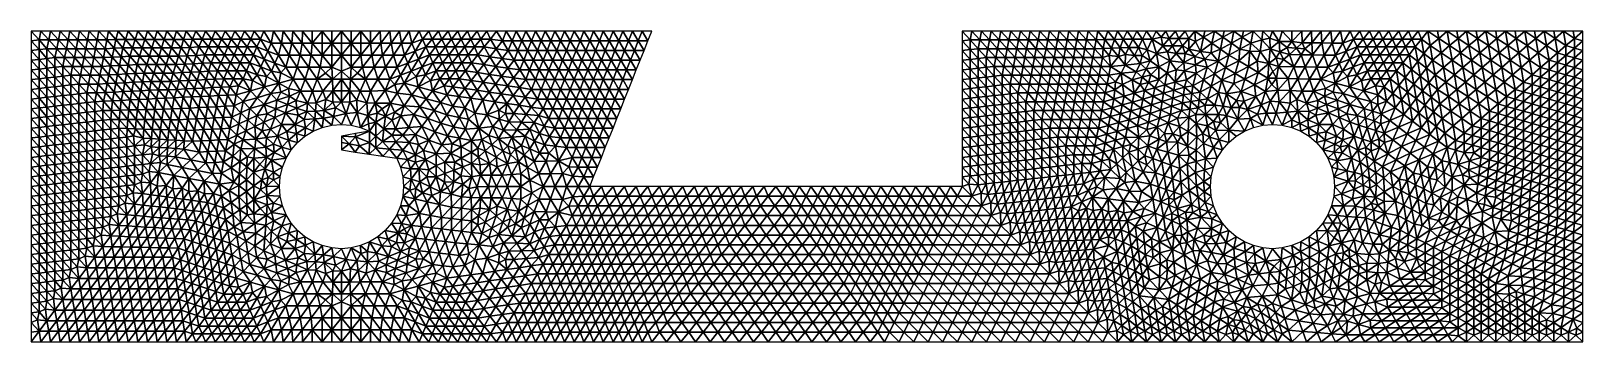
# Model space of a CAD drawing. Extents: x 100 to 350, y 100 to 150.
import ezdxf

# ---------------------------------------------------------------- set-up
doc = ezdxf.new("R2010")
doc.units = 0

msp = doc.modelspace()

# ---------------------------------------------------------------- linework, layer by layer
at = {"color": 1}
for p, q in [((101.284, 148.579), (100, 150)), ((100, 150), (101.284, 148.579)), ((101.562, 150), (101.284, 148.579)), ((101.284, 148.579), (101.562, 150)), ((102.847, 148.579), (101.562, 150)), ((101.562, 150), (102.847, 148.579)), ((102.847, 148.579), (103.125, 150)), ((103.125, 150), (102.847, 148.579)), ((103.125, 150), (104.409, 148.579)), ((104.409, 148.579), (103.125, 150)), ((104.688, 150), (104.409, 148.579)), ((104.409, 148.579), (104.688, 150)), ((105.972, 148.579), (104.688, 150)), ((104.688, 150), (105.972, 148.579)), ((105.972, 148.579), (106.25, 150)), ((106.25, 150), (105.972, 148.579)), ((106.25, 150), (107.534, 148.579)), ((107.534, 148.579), (106.25, 150)), ((107.812, 150), (107.534, 148.579)), ((107.534, 148.579), (107.812, 150)), ((109.097, 148.579), (107.812, 150)), ((107.812, 150), (109.097, 148.579)), ((109.375, 150), (109.097, 148.579)), ((109.097, 148.579), (109.375, 150)), ((110.659, 148.579), (109.375, 150)), ((109.375, 150), (110.659, 148.579)), ((110.938, 150), (110.659, 148.579)), ((110.659, 148.579), (110.938, 150)), ((112.222, 148.579), (110.938, 150)), ((110.938, 150), (112.222, 148.579)), ((112.222, 148.579), (112.5, 150)), ((112.5, 150), (112.222, 148.579)), ((112.5, 150), (113.645, 148.65)), ((113.645, 148.65), (112.5, 150)), ((114.062, 150), (113.645, 148.65)), ((113.645, 148.65), (114.062, 150)), ((115.207, 148.65), (114.062, 150)), ((114.062, 150), (115.207, 148.65)), ((115.625, 150), (115.207, 148.65)), ((115.207, 148.65), (115.625, 150)), ((116.77, 148.65), (115.625, 150)), ((115.625, 150), (116.77, 148.65)), ((117.188, 150), (116.77, 148.65)), ((116.77, 148.65), (117.188, 150)), ((118.332, 148.65), (117.188, 150)), ((117.188, 150), (118.332, 148.65)), ((118.332, 148.65), (118.75, 150)), ((118.75, 150), (118.332, 148.65)), ((118.75, 150), (119.895, 148.65)), ((119.895, 148.65), (118.75, 150)), ((120.312, 150), (119.895, 148.65)), ((119.895, 148.65), (120.312, 150)), ((121.457, 148.65), (120.312, 150)), ((120.312, 150), (121.457, 148.65)), ((121.457, 148.65), (121.875, 150)), ((121.875, 150), (121.457, 148.65)), ((121.875, 150), (123.02, 148.65)), ((123.02, 148.65), (121.875, 150)), ((123.438, 150), (123.02, 148.65)), ((123.02, 148.65), (123.438, 150)), ((124.582, 148.65), (123.438, 150)), ((123.438, 150), (124.582, 148.65)), ((124.582, 148.65), (125, 150)), ((125, 150), (124.582, 148.65)), ((125, 150), (126.006, 148.721)), ((126.006, 148.721), (125, 150)), ((126.562, 150), (126.006, 148.721)), ((126.006, 148.721), (126.562, 150)), ((127.568, 148.721), (126.562, 150)), ((126.562, 150), (127.568, 148.721)), ((128.125, 150), (127.568, 148.721)), ((127.568, 148.721), (128.125, 150)), ((129.131, 148.721), (128.125, 150)), ((128.125, 150), (129.131, 148.721)), ((129.688, 150), (129.131, 148.721)), ((129.131, 148.721), (129.688, 150)), ((130.693, 148.721), (129.688, 150)), ((129.688, 150), (130.693, 148.721)), ((130.693, 148.721), (131.25, 150)), ((131.25, 150), (130.693, 148.721)), ((131.25, 150), (132.256, 148.721)), ((132.256, 148.721), (131.25, 150)), ((132.812, 150), (132.256, 148.721)), ((132.256, 148.721), (132.812, 150)), ((133.818, 148.721), (132.812, 150)), ((132.812, 150), (133.818, 148.721)), ((133.818, 148.721), (134.375, 150)), ((134.375, 150), (133.818, 148.721)), ((134.375, 150), (135.381, 148.721)), ((135.381, 148.721), (134.375, 150)), ((135.938, 150), (135.381, 148.721)), ((135.381, 148.721), (135.938, 150)), ((136.943, 148.721), (135.938, 150)), ((135.938, 150), (136.943, 148.721)), ((136.943, 148.721), (137.5, 150)), ((137.5, 150), (136.943, 148.721)), ((137.5, 150), (138.676, 148.064)), ((138.676, 148.064), (137.5, 150)), ((139.062, 150), (138.676, 148.064)), ((138.676, 148.064), (139.062, 150)), ((140.335, 148.064), (139.062, 150)), ((139.062, 150), (140.335, 148.064)), ((140.335, 148.064), (140.625, 150)), ((140.625, 150), (140.335, 148.064)), ((141.994, 148.064), (140.625, 150)), ((140.625, 150), (141.994, 148.064)), ((142.188, 150), (141.994, 148.064)), ((141.994, 148.064), (142.188, 150)), ((143.653, 148.064), (142.188, 150)), ((142.188, 150), (143.653, 148.064)), ((143.75, 150), (143.653, 148.064)), ((143.653, 148.064), (143.75, 150)), ((145.312, 148.064), (143.75, 150)), ((143.75, 150), (145.312, 148.064)), ((146.875, 150), (145.312, 148.064)), ((145.312, 150), (145.312, 148.064)), ((145.312, 148.064), (146.875, 150)), ((145.312, 148.064), (145.312, 150)), ((146.875, 148.064), (146.875, 150)), ((148.438, 148.064), (146.875, 150)), ((146.875, 150), (146.875, 148.064)), ((146.875, 150), (148.438, 148.064)), ((148.438, 150), (148.438, 148.064)), ((148.438, 148.064), (150, 150)), ((148.438, 148.064), (148.438, 150)), ((150, 150), (148.438, 148.064)), ((151.562, 148.064), (150, 150)), ((150, 150), (150, 148.064)), ((150, 148.064), (150, 150)), ((150, 150), (151.562, 148.064)), ((151.562, 150), (151.562, 148.064)), ((151.562, 148.064), (153.125, 150)), ((153.125, 150), (151.562, 148.064)), ((151.562, 148.064), (151.562, 150)), ((154.688, 148.064), (153.125, 150)), ((153.125, 150), (153.125, 148.064)), ((153.125, 150), (154.688, 148.064)), ((153.125, 148.064), (153.125, 150)), ((154.688, 150), (154.688, 148.064)), ((154.688, 148.064), (156.25, 150)), ((156.25, 150), (154.688, 148.064)), ((154.688, 148.064), (154.688, 150)), ((156.347, 148.064), (156.25, 150)), ((156.25, 150), (156.347, 148.064)), ((157.812, 150), (156.347, 148.064)), ((156.347, 148.064), (157.812, 150)), ((157.812, 150), (158.006, 148.064)), ((158.006, 148.064), (157.812, 150)), ((159.375, 150), (158.006, 148.064)), ((158.006, 148.064), (159.375, 150)), ((159.665, 148.064), (159.375, 150)), ((159.375, 150), (159.665, 148.064)), ((160.938, 150), (159.665, 148.064)), ((159.665, 148.064), (160.938, 150)), ((160.938, 150), (161.324, 148.064)), ((161.324, 148.064), (160.938, 150)), ((161.324, 148.064), (162.5, 150)), ((162.5, 150), (161.324, 148.064)), ((162.5, 150), (163.057, 148.721)), ((163.057, 148.721), (162.5, 150)), ((163.057, 148.721), (164.062, 150)), ((164.062, 150), (163.057, 148.721)), ((164.062, 150), (164.619, 148.721)), ((164.619, 148.721), (164.062, 150)), ((164.619, 148.721), (165.625, 150)), ((165.625, 150), (164.619, 148.721)), ((165.625, 150), (166.182, 148.721)), ((166.182, 148.721), (165.625, 150)), ((166.182, 148.721), (167.188, 150)), ((167.188, 150), (166.182, 148.721)), ((167.188, 150), (167.744, 148.721)), ((167.744, 148.721), (167.188, 150)), ((167.744, 148.721), (168.75, 150)), ((168.75, 150), (167.744, 148.721)), ((169.307, 148.721), (168.75, 150)), ((168.75, 150), (169.307, 148.721)), ((170.312, 150), (169.307, 148.721)), ((169.307, 148.721), (170.312, 150)), ((170.312, 150), (170.869, 148.721)), ((170.869, 148.721), (170.312, 150)), ((171.875, 150), (170.869, 148.721)), ((170.869, 148.721), (171.875, 150)), ((172.432, 148.721), (171.875, 150)), ((171.875, 150), (172.432, 148.721)), ((173.438, 150), (172.432, 148.721)), ((172.432, 148.721), (173.438, 150)), ((173.994, 148.721), (173.438, 150)), ((173.438, 150), (173.994, 148.721)), ((175, 150), (173.994, 148.721)), ((173.994, 148.721), (175, 150)), ((175.938, 148.438), (175, 150)), ((175, 150), (175.938, 148.438)), ((176.562, 150), (175.938, 148.438)), ((175.938, 148.438), (176.562, 150)), ((177.5, 148.438), (176.562, 150)), ((176.562, 150), (177.5, 148.438)), ((178.125, 150), (177.5, 148.438)), ((177.5, 148.438), (178.125, 150)), ((179.062, 148.438), (178.125, 150)), ((178.125, 150), (179.062, 148.438)), ((179.688, 150), (179.062, 148.438)), ((179.062, 148.438), (179.688, 150)), ((180.625, 148.438), (179.688, 150)), ((179.688, 150), (180.625, 148.438)), ((181.25, 150), (180.625, 148.438)), ((180.625, 148.438), (181.25, 150)), ((182.188, 148.438), (181.25, 150)), ((181.25, 150), (182.188, 148.438)), ((182.812, 150), (182.188, 148.438)), ((182.188, 148.438), (182.812, 150)), ((183.75, 148.438), (182.812, 150)), ((182.812, 150), (183.75, 148.438)), ((184.375, 150), (183.75, 148.438)), ((183.75, 148.438), (184.375, 150)), ((185.312, 148.438), (184.375, 150)), ((184.375, 150), (185.312, 148.438)), ((185.938, 150), (185.312, 148.438)), ((185.312, 148.438), (185.938, 150)), ((186.875, 148.438), (185.938, 150)), ((185.938, 150), (186.875, 148.438)), ((187.5, 150), (186.875, 148.438)), ((186.875, 148.438), (187.5, 150)), ((188.438, 148.438), (187.5, 150)), ((187.5, 150), (188.438, 148.438)), ((189.062, 150), (188.438, 148.438)), ((188.438, 148.438), (189.062, 150)), ((190, 148.438), (189.062, 150)), ((189.062, 150), (190, 148.438)), ((190.625, 150), (190, 148.438)), ((190, 148.438), (190.625, 150)), ((191.562, 148.438), (190.625, 150)), ((190.625, 150), (191.562, 148.438)), ((192.188, 150), (191.562, 148.438)), ((191.562, 148.438), (192.188, 150)), ((193.125, 148.438), (192.188, 150)), ((192.188, 150), (193.125, 148.438)), ((193.75, 150), (193.125, 148.438)), ((193.125, 148.438), (193.75, 150)), ((194.688, 148.438), (193.75, 150)), ((193.75, 150), (194.688, 148.438)), ((195.312, 150), (194.688, 148.438)), ((194.688, 148.438), (195.312, 150)), ((196.25, 148.438), (195.312, 150)), ((195.312, 150), (196.25, 148.438)), ((196.875, 150), (196.25, 148.438)), ((196.25, 148.438), (196.875, 150)), ((197.812, 148.438), (196.875, 150)), ((196.875, 150), (197.812, 148.438)), ((198.438, 150), (197.812, 148.438)), ((197.812, 148.438), (198.438, 150)), ((199.375, 148.438), (198.438, 150)), ((198.438, 150), (199.375, 148.438)), ((251.284, 148.579), (250, 150)), ((250, 150), (251.284, 148.579)), ((251.562, 150), (251.284, 148.579)), ((251.284, 148.579), (251.562, 150)), ((252.847, 148.579), (251.562, 150)), ((251.562, 150), (252.847, 148.579)), ((252.847, 148.579), (253.125, 150)), ((253.125, 150), (252.847, 148.579)), ((253.125, 150), (254.409, 148.579)), ((254.409, 148.579), (253.125, 150)), ((254.688, 150), (254.409, 148.579)), ((254.409, 148.579), (254.688, 150)), ((255.972, 148.579), (254.688, 150)), ((254.688, 150), (255.972, 148.579)), ((255.972, 148.579), (256.25, 150)), ((256.25, 150), (255.972, 148.579)), ((256.25, 150), (257.534, 148.579)), ((257.534, 148.579), (256.25, 150)), ((257.812, 150), (257.534, 148.579)), ((257.534, 148.579), (257.812, 150)), ((259.097, 148.579), (257.812, 150)), ((257.812, 150), (259.097, 148.579)), ((259.375, 150), (259.097, 148.579)), ((259.097, 148.579), (259.375, 150)), ((260.659, 148.579), (259.375, 150)), ((259.375, 150), (260.659, 148.579)), ((260.938, 150), (260.659, 148.579)), ((260.659, 148.579), (260.938, 150)), ((262.222, 148.579), (260.938, 150)), ((260.938, 150), (262.222, 148.579)), ((262.222, 148.579), (262.5, 150)), ((262.5, 150), (262.222, 148.579)), ((262.5, 150), (263.784, 148.579)), ((263.784, 148.579), (262.5, 150)), ((264.062, 150), (263.784, 148.579)), ((263.784, 148.579), (264.062, 150)), ((265.347, 148.579), (264.062, 150)), ((264.062, 150), (265.347, 148.579)), ((265.625, 150), (265.347, 148.579)), ((265.347, 148.579), (265.625, 150)), ((266.909, 148.579), (265.625, 150)), ((265.625, 150), (266.909, 148.579)), ((267.188, 150), (266.909, 148.579)), ((266.909, 148.579), (267.188, 150)), ((268.472, 148.579), (267.188, 150)), ((267.188, 150), (268.472, 148.579)), ((268.472, 148.579), (268.75, 150)), ((268.75, 150), (268.472, 148.579)), ((268.75, 150), (270.034, 148.579)), ((270.034, 148.579), (268.75, 150)), ((270.312, 150), (270.034, 148.579)), ((270.034, 148.579), (270.312, 150)), ((270.312, 150), (271.597, 148.579)), ((271.597, 148.579), (270.312, 150)), ((271.875, 150), (271.597, 148.579)), ((271.597, 148.579), (271.875, 150)), ((272.974, 148.636), (271.875, 150)), ((271.875, 150), (272.974, 148.636)), ((273.438, 150), (272.974, 148.636)), ((272.974, 148.636), (273.438, 150)), ((274.537, 148.636), (273.438, 150)), ((273.438, 150), (274.537, 148.636)), ((275, 150), (274.537, 148.636)), ((274.537, 148.636), (275, 150)), ((275.915, 148.693), (275, 150)), ((275, 150), (275.915, 148.693)), ((276.562, 150), (275.915, 148.693)), ((275.915, 148.693), (276.562, 150)), ((277.477, 148.693), (276.562, 150)), ((276.562, 150), (277.477, 148.693)), ((278.125, 150), (277.477, 148.693)), ((277.477, 148.693), (278.125, 150)), ((279.04, 148.693), (278.125, 150)), ((278.125, 150), (279.04, 148.693)), ((279.688, 150), (279.04, 148.693)), ((279.04, 148.693), (279.688, 150)), ((280.602, 148.693), (279.688, 150)), ((279.688, 150), (280.602, 148.693)), ((280.602, 148.693), (281.25, 150)), ((281.25, 150), (280.602, 148.693)), ((281.25, 150), (282.073, 149.022)), ((282.073, 149.022), (281.25, 150)), ((282.812, 150), (282.073, 149.022)), ((282.073, 149.022), (282.812, 150)), ((283.358, 148.806), (282.812, 150)), ((282.812, 150), (283.358, 148.806)), ((283.358, 148.806), (284.375, 150)), ((284.375, 150), (283.358, 148.806)), ((284.92, 148.806), (284.375, 150)), ((284.375, 150), (284.92, 148.806)), ((285.938, 150), (284.92, 148.806)), ((284.92, 148.806), (285.938, 150)), ((286.483, 148.806), (285.938, 150)), ((285.938, 150), (286.483, 148.806)), ((286.483, 148.806), (287.5, 150)), ((287.5, 150), (286.483, 148.806)), ((288.869, 149.032), (287.5, 150)), ((287.5, 150), (287.56, 148.338)), ((287.56, 148.338), (287.5, 150)), ((287.5, 150), (288.869, 149.032)), ((290.625, 150), (288.869, 149.032)), ((289.062, 150), (288.869, 149.032)), ((288.869, 149.032), (290.625, 150)), ((288.869, 149.032), (289.062, 150)), ((290.625, 150), (290.239, 148.064)), ((290.239, 148.064), (290.625, 150)), ((291.994, 149.032), (290.625, 150)), ((290.625, 150), (291.994, 149.032)), ((293.75, 150), (291.994, 149.032)), ((292.188, 150), (291.994, 149.032)), ((291.994, 149.032), (293.75, 150)), ((291.994, 149.032), (292.188, 150)), ((293.364, 148.064), (293.75, 150)), ((293.75, 150), (293.364, 148.064)), ((295.119, 149.032), (293.75, 150)), ((293.75, 150), (295.119, 149.032)), ((295.312, 150), (295.119, 149.032)), ((295.119, 149.032), (296.875, 150)), ((296.875, 150), (295.119, 149.032)), ((295.119, 149.032), (295.312, 150)), ((296.875, 150), (296.489, 148.064)), ((296.489, 148.064), (296.875, 150)), ((298.243, 148.571), (296.875, 150)), ((296.875, 150), (298.243, 148.571)), ((298.438, 150), (298.243, 148.571)), ((298.243, 148.571), (298.438, 150)), ((299.532, 148.857), (298.438, 150)), ((298.438, 150), (299.532, 148.857)), ((300, 150), (299.532, 148.857)), ((299.532, 148.857), (300, 150)), ((301.056, 148.346), (300, 150)), ((300, 150), (301.056, 148.346)), ((301.562, 150), (301.056, 148.346)), ((301.056, 148.346), (301.562, 150)), ((301.562, 150), (303.076, 148.329)), ((303.076, 148.329), (301.562, 150)), ((303.076, 148.329), (303.125, 150)), ((304.688, 150), (303.076, 148.329)), ((303.125, 150), (303.076, 148.329)), ((303.076, 148.329), (304.688, 150)), ((304.688, 150), (304.783, 148.087)), ((304.783, 148.087), (304.688, 150)), ((304.783, 148.087), (306.25, 150)), ((306.25, 150), (304.783, 148.087)), ((306.25, 150), (306.345, 148.087)), ((306.345, 148.087), (306.25, 150)), ((307.812, 150), (306.345, 148.087)), ((306.345, 148.087), (307.812, 150)), ((307.812, 150), (307.908, 148.087)), ((307.908, 148.087), (307.812, 150)), ((309.375, 150), (307.908, 148.087)), ((307.908, 148.087), (309.375, 150)), ((309.616, 148.075), (309.375, 150)), ((309.375, 150), (309.616, 148.075)), ((310.938, 150), (309.616, 148.075)), ((309.616, 148.075), (310.938, 150)), ((310.938, 150), (311.324, 148.064)), ((311.324, 148.064), (310.938, 150)), ((311.324, 148.064), (312.5, 150)), ((312.5, 150), (311.324, 148.064)), ((312.5, 150), (313.057, 148.721)), ((313.057, 148.721), (312.5, 150)), ((313.057, 148.721), (314.062, 150)), ((314.062, 150), (313.057, 148.721)), ((314.062, 150), (314.619, 148.721)), ((314.619, 148.721), (314.062, 150)), ((314.619, 148.721), (315.625, 150)), ((315.625, 150), (314.619, 148.721)), ((315.625, 150), (316.182, 148.721)), ((316.182, 148.721), (315.625, 150)), ((316.182, 148.721), (317.188, 150)), ((317.188, 150), (316.182, 148.721)), ((317.188, 150), (317.744, 148.721)), ((317.744, 148.721), (317.188, 150)), ((317.744, 148.721), (318.75, 150)), ((318.75, 150), (317.744, 148.721)), ((319.307, 148.721), (318.75, 150)), ((318.75, 150), (319.307, 148.721)), ((320.312, 150), (319.307, 148.721)), ((319.307, 148.721), (320.312, 150)), ((320.312, 150), (320.869, 148.721)), ((320.869, 148.721), (320.312, 150)), ((320.869, 148.721), (321.875, 150)), ((321.875, 150), (320.869, 148.721)), ((321.875, 150), (322.432, 148.721)), ((322.432, 148.721), (321.875, 150)), ((322.432, 148.721), (323.438, 150)), ((323.438, 150), (322.432, 148.721)), ((323.438, 150), (323.994, 148.721)), ((323.994, 148.721), (323.438, 150)), ((323.994, 148.721), (325, 150)), ((325, 150), (323.994, 148.721)), ((326.758, 148.828), (325, 150)), ((325, 150), (325.391, 147.656)), ((325.391, 147.656), (325, 150)), ((325, 150), (326.758, 148.828)), ((326.562, 150), (326.758, 148.828)), ((326.758, 148.828), (326.562, 150)), ((328.125, 150), (326.758, 148.828)), ((326.758, 148.828), (328.125, 150)), ((328.516, 147.656), (328.125, 150)), ((329.883, 148.828), (328.125, 150)), ((328.125, 150), (328.516, 147.656)), ((328.125, 150), (329.883, 148.828)), ((329.688, 150), (329.883, 148.828)), ((329.883, 148.828), (329.688, 150)), ((331.25, 150), (329.883, 148.828)), ((329.883, 148.828), (331.25, 150)), ((331.641, 147.656), (331.25, 150)), ((333.008, 148.828), (331.25, 150)), ((331.25, 150), (331.641, 147.656)), ((331.25, 150), (333.008, 148.828)), ((332.812, 150), (333.008, 148.828)), ((333.008, 148.828), (332.812, 150)), ((334.375, 150), (333.008, 148.828)), ((333.008, 148.828), (334.375, 150)), ((334.766, 147.656), (334.375, 150)), ((336.133, 148.828), (334.375, 150)), ((334.375, 150), (334.766, 147.656)), ((334.375, 150), (336.133, 148.828)), ((335.938, 150), (336.133, 148.828)), ((336.133, 148.828), (335.938, 150)), ((336.133, 148.828), (337.5, 150)), ((337.5, 150), (336.133, 148.828)), ((339.258, 148.828), (337.5, 150)), ((337.5, 150), (337.891, 147.656)), ((337.891, 147.656), (337.5, 150)), ((337.5, 150), (339.258, 148.828)), ((339.062, 150), (339.258, 148.828)), ((339.258, 148.828), (339.062, 150)), ((340.625, 150), (339.258, 148.828)), ((339.258, 148.828), (340.625, 150)), ((341.016, 147.656), (340.625, 150)), ((342.383, 148.828), (340.625, 150)), ((340.625, 150), (341.016, 147.656)), ((340.625, 150), (342.383, 148.828)), ((342.188, 150), (342.383, 148.828)), ((342.383, 148.828), (342.188, 150)), ((342.383, 148.828), (343.75, 150)), ((343.75, 150), (342.383, 148.828)), ((345.508, 148.828), (343.75, 150)), ((343.75, 150), (344.141, 147.656)), ((344.141, 147.656), (343.75, 150)), ((343.75, 150), (345.508, 148.828)), ((345.312, 150), (345.508, 148.828)), ((345.508, 148.828), (345.312, 150)), ((346.875, 150), (345.508, 148.828)), ((345.508, 148.828), (346.875, 150)), ((347.266, 147.656), (346.875, 150)), ((348.633, 148.828), (346.875, 150)), ((346.875, 150), (347.266, 147.656)), ((346.875, 150), (348.633, 148.828)), ((348.438, 150), (348.633, 148.828)), ((348.633, 148.828), (348.438, 150)), ((348.633, 148.828), (350, 150)), ((350, 150), (348.633, 148.828)), ((101.284, 148.579), (100, 148.438)), ((100, 148.438), (101.284, 148.579)), ((100, 148.438), (101.284, 147.017)), ((101.284, 147.017), (100, 148.438)), ((101.284, 147.017), (101.284, 148.579)), ((102.847, 148.579), (101.284, 148.579)), ((101.284, 148.579), (102.568, 147.159)), ((101.284, 148.579), (102.847, 148.579)), ((102.568, 147.159), (101.284, 148.579)), ((101.284, 148.579), (101.284, 147.017)), ((102.568, 147.159), (102.847, 148.579)), ((102.847, 148.579), (102.568, 147.159)), ((104.131, 147.159), (102.847, 148.579)), ((102.847, 148.579), (104.131, 147.159)), ((104.409, 148.579), (102.847, 148.579)), ((102.847, 148.579), (104.409, 148.579)), ((104.131, 147.159), (104.409, 148.579)), ((104.409, 148.579), (104.131, 147.159)), ((105.972, 148.579), (104.409, 148.579)), ((104.409, 148.579), (105.693, 147.159)), ((104.409, 148.579), (105.972, 148.579)), ((105.693, 147.159), (104.409, 148.579)), ((105.693, 147.159), (105.972, 148.579)), ((105.972, 148.579), (105.693, 147.159)), ((107.256, 147.159), (105.972, 148.579)), ((105.972, 148.579), (107.256, 147.159)), ((107.534, 148.579), (105.972, 148.579)), ((105.972, 148.579), (107.534, 148.579)), ((107.534, 148.579), (107.256, 147.159)), ((107.256, 147.159), (107.534, 148.579)), ((108.818, 147.159), (107.534, 148.579)), ((107.534, 148.579), (109.097, 148.579)), ((109.097, 148.579), (107.534, 148.579)), ((107.534, 148.579), (108.818, 147.159)), ((109.097, 148.579), (108.818, 147.159)), ((108.818, 147.159), (109.097, 148.579)), ((109.097, 148.579), (110.659, 148.579)), ((109.097, 148.579), (110.381, 147.159)), ((110.659, 148.579), (109.097, 148.579)), ((110.381, 147.159), (109.097, 148.579)), ((110.381, 147.159), (110.659, 148.579)), ((110.659, 148.579), (110.381, 147.159)), ((112.222, 148.579), (110.659, 148.579)), ((110.659, 148.579), (111.943, 147.159)), ((110.659, 148.579), (112.222, 148.579)), ((111.943, 147.159), (110.659, 148.579)), ((111.943, 147.159), (112.222, 148.579)), ((112.222, 148.579), (111.943, 147.159)), ((112.222, 148.579), (113.645, 148.65)), ((113.645, 148.65), (112.222, 148.579)), ((113.366, 147.23), (112.222, 148.579)), ((112.222, 148.579), (113.366, 147.23)), ((113.645, 148.65), (113.366, 147.23)), ((113.366, 147.23), (113.645, 148.65)), ((113.645, 148.65), (115.207, 148.65)), ((114.79, 147.301), (113.645, 148.65)), ((115.207, 148.65), (113.645, 148.65)), ((113.645, 148.65), (114.79, 147.301)), ((115.207, 148.65), (114.79, 147.301)), ((114.79, 147.301), (115.207, 148.65)), ((115.207, 148.65), (116.77, 148.65)), ((115.207, 148.65), (116.352, 147.301)), ((116.77, 148.65), (115.207, 148.65)), ((116.352, 147.301), (115.207, 148.65)), ((116.352, 147.301), (116.77, 148.65)), ((116.77, 148.65), (116.352, 147.301)), ((118.332, 148.65), (116.77, 148.65)), ((116.77, 148.65), (117.915, 147.301)), ((116.77, 148.65), (118.332, 148.65)), ((117.915, 147.301), (116.77, 148.65)), ((117.915, 147.301), (118.332, 148.65)), ((118.332, 148.65), (117.915, 147.301)), ((118.332, 148.65), (119.477, 147.301)), ((119.895, 148.65), (118.332, 148.65)), ((119.477, 147.301), (118.332, 148.65)), ((118.332, 148.65), (119.895, 148.65)), ((119.895, 148.65), (119.477, 147.301)), ((119.477, 147.301), (119.895, 148.65)), ((121.04, 147.301), (119.895, 148.65)), ((121.457, 148.65), (119.895, 148.65)), ((119.895, 148.65), (121.04, 147.301)), ((119.895, 148.65), (121.457, 148.65)), ((121.04, 147.301), (121.457, 148.65)), ((121.457, 148.65), (121.04, 147.301)), ((122.602, 147.301), (121.457, 148.65)), ((121.457, 148.65), (122.602, 147.301)), ((123.02, 148.65), (121.457, 148.65)), ((121.457, 148.65), (123.02, 148.65)), ((122.602, 147.301), (123.02, 148.65)), ((123.02, 148.65), (122.602, 147.301)), ((124.582, 148.65), (123.02, 148.65)), ((123.02, 148.65), (124.165, 147.301)), ((123.02, 148.65), (124.582, 148.65)), ((124.165, 147.301), (123.02, 148.65)), ((124.165, 147.301), (124.582, 148.65)), ((124.582, 148.65), (124.165, 147.301)), ((126.006, 148.721), (124.582, 148.65)), ((124.582, 148.65), (126.006, 148.721)), ((125.588, 147.372), (124.582, 148.65)), ((124.582, 148.65), (125.588, 147.372)), ((126.006, 148.721), (125.588, 147.372)), ((125.588, 147.372), (126.006, 148.721)), ((126.006, 148.721), (127.568, 148.721)), ((127.011, 147.442), (126.006, 148.721)), ((127.568, 148.721), (126.006, 148.721)), ((126.006, 148.721), (127.011, 147.442)), ((127.568, 148.721), (127.011, 147.442)), ((127.011, 147.442), (127.568, 148.721)), ((127.568, 148.721), (129.131, 148.721)), ((127.568, 148.721), (128.574, 147.442)), ((129.131, 148.721), (127.568, 148.721)), ((128.574, 147.442), (127.568, 148.721)), ((128.574, 147.442), (129.131, 148.721)), ((129.131, 148.721), (128.574, 147.442)), ((130.693, 148.721), (129.131, 148.721)), ((129.131, 148.721), (130.136, 147.442)), ((129.131, 148.721), (130.693, 148.721)), ((130.136, 147.442), (129.131, 148.721)), ((130.136, 147.442), (130.693, 148.721)), ((130.693, 148.721), (130.136, 147.442)), ((131.699, 147.442), (130.693, 148.721)), ((130.693, 148.721), (131.699, 147.442)), ((132.256, 148.721), (130.693, 148.721)), ((130.693, 148.721), (132.256, 148.721)), ((131.699, 147.442), (132.256, 148.721)), ((132.256, 148.721), (131.699, 147.442)), ((133.818, 148.721), (132.256, 148.721)), ((132.256, 148.721), (133.261, 147.442)), ((132.256, 148.721), (133.818, 148.721)), ((133.261, 147.442), (132.256, 148.721)), ((133.261, 147.442), (133.818, 148.721)), ((133.818, 148.721), (133.261, 147.442)), ((133.818, 148.721), (134.824, 147.442)), ((135.381, 148.721), (133.818, 148.721)), ((134.824, 147.442), (133.818, 148.721)), ((133.818, 148.721), (135.381, 148.721)), ((135.381, 148.721), (134.824, 147.442)), ((134.824, 147.442), (135.381, 148.721)), ((136.386, 147.442), (135.381, 148.721)), ((136.943, 148.721), (135.381, 148.721)), ((135.381, 148.721), (136.386, 147.442)), ((135.381, 148.721), (136.943, 148.721)), ((136.386, 147.442), (136.943, 148.721)), ((136.943, 148.721), (136.386, 147.442)), ((138.119, 146.785), (136.943, 148.721)), ((138.676, 148.064), (136.943, 148.721)), ((136.943, 148.721), (138.119, 146.785)), ((136.943, 148.721), (138.676, 148.064)), ((138.676, 148.064), (138.119, 146.785)), ((138.119, 146.785), (138.676, 148.064)), ((138.676, 148.064), (140.335, 148.064)), ((139.852, 146.128), (138.676, 148.064)), ((140.335, 148.064), (138.676, 148.064)), ((138.676, 148.064), (139.852, 146.128)), ((139.852, 146.128), (140.335, 148.064)), ((140.335, 148.064), (139.852, 146.128)), ((140.335, 148.064), (141.608, 146.128)), ((141.994, 148.064), (140.335, 148.064)), ((140.335, 148.064), (141.994, 148.064)), ((141.608, 146.128), (140.335, 148.064)), ((141.608, 146.128), (141.994, 148.064)), ((141.994, 148.064), (141.608, 146.128)), ((141.994, 148.064), (143.653, 148.064)), ((143.364, 146.128), (141.994, 148.064)), ((143.653, 148.064), (141.994, 148.064)), ((141.994, 148.064), (143.364, 146.128)), ((143.653, 148.064), (143.364, 146.128)), ((143.364, 146.128), (143.653, 148.064)), ((145.119, 146.128), (143.653, 148.064)), ((143.653, 148.064), (145.312, 148.064)), ((143.653, 148.064), (145.119, 146.128)), ((145.312, 148.064), (143.653, 148.064)), ((145.312, 148.064), (145.119, 146.128)), ((145.119, 146.128), (145.312, 148.064)), ((146.875, 146.128), (145.312, 148.064)), ((145.312, 148.064), (146.875, 148.064)), ((146.875, 148.064), (145.312, 148.064)), ((145.312, 148.064), (146.875, 146.128)), ((148.438, 148.064), (146.875, 146.128)), ((146.875, 146.128), (146.875, 148.064)), ((146.875, 148.064), (148.438, 148.064)), ((146.875, 148.064), (146.875, 146.128)), ((146.875, 146.128), (148.438, 148.064)), ((148.438, 148.064), (146.875, 148.064)), ((148.438, 146.128), (148.438, 148.064)), ((150, 146.128), (148.438, 148.064)), ((148.438, 148.064), (148.438, 146.128)), ((150, 148.064), (148.438, 148.064)), ((148.438, 148.064), (150, 146.128)), ((148.438, 148.064), (150, 148.064)), ((151.562, 148.064), (150, 146.128)), ((150, 148.064), (150, 146.128)), ((150, 146.128), (151.562, 148.064)), ((151.562, 148.064), (150, 148.064)), ((150, 148.064), (151.562, 148.064)), ((150, 146.128), (150, 148.064)), ((151.562, 146.128), (151.562, 148.064)), ((153.125, 146.128), (151.562, 148.064)), ((151.562, 148.064), (151.562, 146.128)), ((153.125, 148.064), (151.562, 148.064)), ((151.562, 148.064), (153.125, 146.128)), ((151.562, 148.064), (153.125, 148.064)), ((153.125, 148.064), (153.125, 146.128)), ((153.125, 146.128), (154.688, 148.064)), ((154.688, 148.064), (153.125, 148.064)), ((154.688, 148.064), (153.125, 146.128)), ((153.125, 148.064), (154.688, 148.064)), ((153.125, 146.128), (153.125, 148.064)), ((154.881, 146.128), (154.688, 148.064)), ((156.347, 148.064), (154.688, 148.064)), ((154.688, 148.064), (154.881, 146.128)), ((154.688, 148.064), (156.347, 148.064)), ((156.347, 148.064), (154.881, 146.128)), ((154.881, 146.128), (156.347, 148.064)), ((156.347, 148.064), (156.636, 146.128)), ((158.006, 148.064), (156.347, 148.064)), ((156.347, 148.064), (158.006, 148.064)), ((156.636, 146.128), (156.347, 148.064)), ((156.636, 146.128), (158.006, 148.064)), ((158.006, 148.064), (156.636, 146.128)), ((158.006, 148.064), (159.665, 148.064)), ((159.665, 148.064), (158.006, 148.064)), ((158.006, 148.064), (158.392, 146.128)), ((158.392, 146.128), (158.006, 148.064)), ((158.392, 146.128), (159.665, 148.064)), ((159.665, 148.064), (158.392, 146.128)), ((160.148, 146.128), (159.665, 148.064)), ((159.665, 148.064), (161.324, 148.064)), ((159.665, 148.064), (160.148, 146.128)), ((161.324, 148.064), (159.665, 148.064)), ((160.148, 146.128), (161.324, 148.064)), ((161.324, 148.064), (160.148, 146.128)), ((163.057, 148.721), (161.324, 148.064)), ((161.324, 148.064), (163.057, 148.721)), ((161.324, 148.064), (161.881, 146.785)), ((161.881, 146.785), (161.324, 148.064)), ((161.881, 146.785), (163.057, 148.721)), ((163.057, 148.721), (161.881, 146.785)), ((163.057, 148.721), (163.614, 147.442)), ((164.619, 148.721), (163.057, 148.721)), ((163.614, 147.442), (163.057, 148.721)), ((163.057, 148.721), (164.619, 148.721)), ((163.614, 147.442), (164.619, 148.721)), ((164.619, 148.721), (163.614, 147.442)), ((166.182, 148.721), (164.619, 148.721)), ((164.619, 148.721), (165.176, 147.442)), ((165.176, 147.442), (164.619, 148.721)), ((164.619, 148.721), (166.182, 148.721)), ((165.176, 147.442), (166.182, 148.721)), ((166.182, 148.721), (165.176, 147.442)), ((166.182, 148.721), (166.739, 147.442)), ((167.744, 148.721), (166.182, 148.721)), ((166.739, 147.442), (166.182, 148.721)), ((166.182, 148.721), (167.744, 148.721)), ((166.739, 147.442), (167.744, 148.721)), ((167.744, 148.721), (166.739, 147.442)), ((167.744, 148.721), (169.307, 148.721)), ((168.301, 147.442), (167.744, 148.721)), ((169.307, 148.721), (167.744, 148.721)), ((167.744, 148.721), (168.301, 147.442)), ((169.307, 148.721), (168.301, 147.442)), ((168.301, 147.442), (169.307, 148.721)), ((169.307, 148.721), (170.869, 148.721)), ((169.864, 147.442), (169.307, 148.721)), ((169.307, 148.721), (169.864, 147.442)), ((170.869, 148.721), (169.307, 148.721)), ((170.869, 148.721), (169.864, 147.442)), ((169.864, 147.442), (170.869, 148.721)), ((170.869, 148.721), (172.432, 148.721)), ((171.426, 147.442), (170.869, 148.721)), ((172.432, 148.721), (170.869, 148.721)), ((170.869, 148.721), (171.426, 147.442)), ((172.432, 148.721), (171.426, 147.442)), ((171.426, 147.442), (172.432, 148.721)), ((172.432, 148.721), (173.994, 148.721)), ((172.989, 147.442), (172.432, 148.721)), ((172.432, 148.721), (172.989, 147.442)), ((173.994, 148.721), (172.432, 148.721)), ((173.994, 148.721), (172.989, 147.442)), ((172.989, 147.442), (173.994, 148.721)), ((174.932, 147.159), (173.994, 148.721)), ((173.994, 148.721), (175.938, 148.438)), ((173.994, 148.721), (174.932, 147.159)), ((175.938, 148.438), (173.994, 148.721)), ((175.938, 148.438), (174.932, 147.159)), ((174.932, 147.159), (175.938, 148.438)), ((176.875, 146.875), (175.938, 148.438)), ((175.938, 148.438), (177.5, 148.438)), ((177.5, 148.438), (175.938, 148.438)), ((175.938, 148.438), (176.875, 146.875)), ((177.5, 148.438), (176.875, 146.875)), ((176.875, 146.875), (177.5, 148.438)), ((177.5, 148.438), (178.438, 146.875)), ((179.062, 148.438), (177.5, 148.438)), ((178.438, 146.875), (177.5, 148.438)), ((177.5, 148.438), (179.062, 148.438)), ((178.438, 146.875), (179.062, 148.438)), ((179.062, 148.438), (178.438, 146.875)), ((179.062, 148.438), (180.625, 148.438)), ((180, 146.875), (179.062, 148.438)), ((180.625, 148.438), (179.062, 148.438)), ((179.062, 148.438), (180, 146.875)), ((180.625, 148.438), (180, 146.875)), ((180, 146.875), (180.625, 148.438)), ((181.562, 146.875), (180.625, 148.438)), ((180.625, 148.438), (182.188, 148.438)), ((180.625, 148.438), (181.562, 146.875)), ((182.188, 148.438), (180.625, 148.438)), ((182.188, 148.438), (181.562, 146.875)), ((181.562, 146.875), (182.188, 148.438)), ((183.125, 146.875), (182.188, 148.438)), ((182.188, 148.438), (183.75, 148.438)), ((183.75, 148.438), (182.188, 148.438)), ((182.188, 148.438), (183.125, 146.875)), ((183.75, 148.438), (183.125, 146.875)), ((183.125, 146.875), (183.75, 148.438)), ((183.75, 148.438), (184.688, 146.875)), ((185.312, 148.438), (183.75, 148.438)), ((184.688, 146.875), (183.75, 148.438)), ((183.75, 148.438), (185.312, 148.438)), ((184.688, 146.875), (185.312, 148.438)), ((185.312, 148.438), (184.688, 146.875)), ((185.312, 148.438), (186.875, 148.438)), ((186.25, 146.875), (185.312, 148.438)), ((186.875, 148.438), (185.312, 148.438)), ((185.312, 148.438), (186.25, 146.875)), ((186.875, 148.438), (186.25, 146.875)), ((186.25, 146.875), (186.875, 148.438)), ((186.875, 148.438), (187.812, 146.875)), ((188.438, 148.438), (186.875, 148.438)), ((187.812, 146.875), (186.875, 148.438)), ((186.875, 148.438), (188.438, 148.438)), ((187.812, 146.875), (188.438, 148.438)), ((188.438, 148.438), (187.812, 146.875)), ((188.438, 148.438), (190, 148.438)), ((189.375, 146.875), (188.438, 148.438)), ((190, 148.438), (188.438, 148.438)), ((188.438, 148.438), (189.375, 146.875)), ((190, 148.438), (189.375, 146.875)), ((189.375, 146.875), (190, 148.438)), ((190, 148.438), (190.938, 146.875)), ((191.562, 148.438), (190, 148.438)), ((190.938, 146.875), (190, 148.438)), ((190, 148.438), (191.562, 148.438)), ((190.938, 146.875), (191.562, 148.438)), ((191.562, 148.438), (190.938, 146.875)), ((191.562, 148.438), (193.125, 148.438)), ((192.5, 146.875), (191.562, 148.438)), ((193.125, 148.438), (191.562, 148.438)), ((191.562, 148.438), (192.5, 146.875)), ((193.125, 148.438), (192.5, 146.875)), ((192.5, 146.875), (193.125, 148.438)), ((193.125, 148.438), (194.062, 146.875)), ((194.688, 148.438), (193.125, 148.438)), ((194.062, 146.875), (193.125, 148.438)), ((193.125, 148.438), (194.688, 148.438)), ((194.062, 146.875), (194.688, 148.438)), ((194.688, 148.438), (194.062, 146.875)), ((194.688, 148.438), (196.25, 148.438)), ((195.625, 146.875), (194.688, 148.438)), ((196.25, 148.438), (194.688, 148.438)), ((194.688, 148.438), (195.625, 146.875)), ((196.25, 148.438), (195.625, 146.875)), ((195.625, 146.875), (196.25, 148.438)), ((196.25, 148.438), (197.188, 146.875)), ((197.812, 148.438), (196.25, 148.438)), ((197.188, 146.875), (196.25, 148.438)), ((196.25, 148.438), (197.812, 148.438)), ((197.188, 146.875), (197.812, 148.438)), ((197.812, 148.438), (197.188, 146.875)), ((199.375, 148.438), (197.812, 148.438)), ((197.812, 148.438), (198.75, 146.875)), ((197.812, 148.438), (199.375, 148.438)), ((198.75, 146.875), (197.812, 148.438)), ((251.284, 148.579), (250, 148.438)), ((250, 148.438), (251.284, 148.579)), ((250, 148.438), (251.284, 147.017)), ((251.284, 147.017), (250, 148.438)), ((251.284, 147.017), (251.284, 148.579)), ((252.847, 148.579), (251.284, 148.579)), ((251.284, 148.579), (252.568, 147.159)), ((251.284, 148.579), (252.847, 148.579)), ((252.568, 147.159), (251.284, 148.579)), ((251.284, 148.579), (251.284, 147.017)), ((252.568, 147.159), (252.847, 148.579)), ((252.847, 148.579), (252.568, 147.159)), ((254.131, 147.159), (252.847, 148.579)), ((252.847, 148.579), (254.131, 147.159)), ((254.409, 148.579), (252.847, 148.579)), ((252.847, 148.579), (254.409, 148.579)), ((254.131, 147.159), (254.409, 148.579)), ((254.409, 148.579), (254.131, 147.159)), ((255.972, 148.579), (254.409, 148.579)), ((254.409, 148.579), (255.693, 147.159)), ((254.409, 148.579), (255.972, 148.579)), ((255.693, 147.159), (254.409, 148.579)), ((255.693, 147.159), (255.972, 148.579)), ((255.972, 148.579), (255.693, 147.159)), ((257.256, 147.159), (255.972, 148.579)), ((255.972, 148.579), (257.256, 147.159)), ((257.534, 148.579), (255.972, 148.579)), ((255.972, 148.579), (257.534, 148.579)), ((257.534, 148.579), (257.256, 147.159)), ((257.256, 147.159), (257.534, 148.579)), ((258.818, 147.159), (257.534, 148.579)), ((257.534, 148.579), (259.097, 148.579)), ((259.097, 148.579), (257.534, 148.579)), ((257.534, 148.579), (258.818, 147.159)), ((259.097, 148.579), (258.818, 147.159)), ((258.818, 147.159), (259.097, 148.579)), ((259.097, 148.579), (260.659, 148.579)), ((259.097, 148.579), (260.381, 147.159)), ((260.659, 148.579), (259.097, 148.579)), ((260.381, 147.159), (259.097, 148.579)), ((260.381, 147.159), (260.659, 148.579)), ((260.659, 148.579), (260.381, 147.159)), ((262.222, 148.579), (260.659, 148.579)), ((260.659, 148.579), (261.943, 147.159)), ((260.659, 148.579), (262.222, 148.579)), ((261.943, 147.159), (260.659, 148.579)), ((261.943, 147.159), (262.222, 148.579)), ((262.222, 148.579), (261.943, 147.159)), ((263.506, 147.159), (262.222, 148.579)), ((263.784, 148.579), (262.222, 148.579)), ((262.222, 148.579), (263.506, 147.159)), ((262.222, 148.579), (263.784, 148.579)), ((263.784, 148.579), (263.506, 147.159)), ((263.506, 147.159), (263.784, 148.579)), ((263.784, 148.579), (265.347, 148.579)), ((265.068, 147.159), (263.784, 148.579)), ((265.347, 148.579), (263.784, 148.579)), ((263.784, 148.579), (265.068, 147.159)), ((265.347, 148.579), (265.068, 147.159)), ((265.068, 147.159), (265.347, 148.579)), ((265.347, 148.579), (266.909, 148.579)), ((265.347, 148.579), (266.631, 147.159)), ((266.909, 148.579), (265.347, 148.579)), ((266.631, 147.159), (265.347, 148.579)), ((266.631, 147.159), (266.909, 148.579)), ((266.909, 148.579), (266.631, 147.159)), ((268.472, 148.579), (266.909, 148.579)), ((266.909, 148.579), (268.193, 147.159)), ((266.909, 148.579), (268.472, 148.579)), ((268.193, 147.159), (266.909, 148.579)), ((268.193, 147.159), (268.472, 148.579)), ((268.472, 148.579), (268.193, 147.159)), ((268.472, 148.579), (269.756, 147.159)), ((270.034, 148.579), (268.472, 148.579)), ((269.756, 147.159), (268.472, 148.579)), ((268.472, 148.579), (270.034, 148.579)), ((270.034, 148.579), (269.756, 147.159)), ((269.756, 147.159), (270.034, 148.579)), ((271.318, 147.159), (270.034, 148.579)), ((270.034, 148.579), (271.597, 148.579)), ((271.597, 148.579), (270.034, 148.579)), ((270.034, 148.579), (271.318, 147.159)), ((271.597, 148.579), (271.318, 147.159)), ((271.318, 147.159), (271.597, 148.579)), ((271.597, 148.579), (272.974, 148.636)), ((272.974, 148.636), (271.597, 148.579)), ((272.696, 147.215), (271.597, 148.579)), ((271.597, 148.579), (272.696, 147.215)), ((272.974, 148.636), (272.696, 147.215)), ((272.696, 147.215), (272.974, 148.636)), ((272.974, 148.636), (274.537, 148.636)), ((274.074, 147.272), (272.974, 148.636)), ((274.537, 148.636), (272.974, 148.636)), ((272.974, 148.636), (274.074, 147.272)), ((274.537, 148.636), (274.074, 147.272)), ((274.074, 147.272), (274.537, 148.636)), ((274.537, 148.636), (275.915, 148.693)), ((275.915, 148.693), (274.537, 148.636)), ((275.452, 147.328), (274.537, 148.636)), ((274.537, 148.636), (275.452, 147.328)), ((275.915, 148.693), (275.452, 147.328)), ((275.452, 147.328), (275.915, 148.693)), ((275.915, 148.693), (277.477, 148.693)), ((276.83, 147.385), (275.915, 148.693)), ((277.477, 148.693), (275.915, 148.693)), ((275.915, 148.693), (276.83, 147.385)), ((277.477, 148.693), (276.83, 147.385)), ((276.83, 147.385), (277.477, 148.693)), ((277.477, 148.693), (279.04, 148.693)), ((277.477, 148.693), (278.392, 147.385)), ((279.04, 148.693), (277.477, 148.693)), ((278.392, 147.385), (277.477, 148.693)), ((278.392, 147.385), (279.04, 148.693)), ((279.04, 148.693), (278.392, 147.385)), ((280.602, 148.693), (279.04, 148.693)), ((279.04, 148.693), (279.782, 147.01)), ((279.04, 148.693), (280.602, 148.693)), ((279.782, 147.01), (279.04, 148.693)), ((279.782, 147.01), (280.602, 148.693)), ((280.602, 148.693), (279.782, 147.01)), ((280.602, 148.693), (282.073, 149.022)), ((282.073, 149.022), (280.602, 148.693)), ((280.602, 148.693), (281.324, 146.417)), ((282.341, 147.611), (280.602, 148.693)), ((281.324, 146.417), (280.602, 148.693)), ((280.602, 148.693), (282.341, 147.611)), ((281.324, 146.417), (282.341, 147.611)), ((282.341, 147.611), (281.324, 146.417)), ((282.073, 149.022), (283.358, 148.806)), ((282.073, 149.022), (282.341, 147.611)), ((283.358, 148.806), (282.073, 149.022)), ((282.341, 147.611), (282.073, 149.022)), ((283.358, 148.806), (282.341, 147.611)), ((282.341, 147.611), (283.358, 148.806)), ((282.341, 147.611), (283.903, 147.611)), ((283.09, 146.656), (282.341, 147.611)), ((283.903, 147.611), (282.341, 147.611)), ((282.341, 147.611), (283.09, 146.656)), ((283.903, 147.611), (283.09, 146.656)), ((283.09, 146.656), (283.903, 147.611)), ((283.903, 147.611), (283.358, 148.806)), ((283.358, 148.806), (284.92, 148.806)), ((284.92, 148.806), (283.358, 148.806)), ((283.358, 148.806), (283.903, 147.611)), ((284.92, 148.806), (283.903, 147.611)), ((283.903, 147.611), (284.92, 148.806)), ((283.903, 147.611), (285.466, 147.611)), ((284.449, 146.417), (283.903, 147.611)), ((283.903, 147.611), (284.449, 146.417)), ((285.466, 147.611), (283.903, 147.611)), ((285.466, 147.611), (284.449, 146.417)), ((284.449, 146.417), (285.466, 147.611)), ((284.92, 148.806), (286.483, 148.806)), ((285.466, 147.611), (284.92, 148.806)), ((284.92, 148.806), (285.466, 147.611)), ((286.483, 148.806), (284.92, 148.806)), ((286.483, 148.806), (285.466, 147.611)), ((285.466, 147.611), (286.483, 148.806)), ((285.466, 147.611), (286.536, 147.111)), ((285.925, 146.395), (285.466, 147.611)), ((286.536, 147.111), (285.466, 147.611)), ((285.466, 147.611), (285.925, 146.395)), ((286.536, 147.111), (286.483, 148.806)), ((287.56, 148.338), (286.483, 148.806)), ((286.483, 148.806), (286.536, 147.111)), ((286.483, 148.806), (287.56, 148.338)), ((287.56, 148.338), (286.536, 147.111)), ((286.536, 147.111), (287.56, 148.338)), ((288.869, 149.032), (287.56, 148.338)), ((287.56, 148.338), (288.869, 149.032)), ((287.56, 148.338), (288.413, 146.741)), ((288.413, 146.741), (287.56, 148.338)), ((288.413, 146.741), (288.869, 149.032)), ((288.869, 149.032), (288.413, 146.741)), ((288.413, 146.741), (290.239, 148.064)), ((290.239, 148.064), (288.413, 146.741)), ((290.239, 148.064), (288.869, 149.032)), ((288.869, 149.032), (290.239, 148.064)), ((290.117, 146.508), (290.239, 148.064)), ((290.239, 148.064), (290.117, 146.508)), ((290.239, 148.064), (291.994, 149.032)), ((291.994, 149.032), (290.239, 148.064)), ((290.239, 148.064), (291.608, 147.096)), ((291.608, 147.096), (290.239, 148.064)), ((291.608, 147.096), (291.994, 149.032)), ((291.994, 149.032), (291.608, 147.096)), ((291.608, 147.096), (293.364, 148.064)), ((293.364, 148.064), (291.608, 147.096)), ((291.994, 149.032), (293.364, 148.064)), ((293.364, 148.064), (291.994, 149.032)), ((293.364, 148.064), (292.977, 146.128)), ((292.977, 146.128), (293.364, 148.064)), ((293.364, 148.064), (295.119, 149.032)), ((295.119, 149.032), (293.364, 148.064)), ((293.364, 148.064), (294.733, 147.096)), ((294.733, 147.096), (293.364, 148.064)), ((294.733, 147.096), (295.119, 149.032)), ((295.119, 149.032), (294.733, 147.096)), ((296.489, 148.064), (294.733, 147.096)), ((294.733, 147.096), (296.489, 148.064)), ((295.119, 149.032), (296.489, 148.064)), ((296.489, 148.064), (295.119, 149.032)), ((296.342, 146.761), (296.489, 148.064)), ((296.489, 148.064), (296.342, 146.761)), ((296.489, 148.064), (298.243, 148.571)), ((298.243, 148.571), (296.489, 148.064)), ((296.489, 148.064), (297.984, 146.704)), ((297.984, 146.704), (296.489, 148.064)), ((298.243, 148.571), (297.984, 146.704)), ((297.984, 146.704), (298.243, 148.571)), ((298.243, 148.571), (299.532, 148.857)), ((299.532, 148.857), (298.243, 148.571)), ((299.611, 147.142), (298.243, 148.571)), ((298.243, 148.571), (299.611, 147.142)), ((299.532, 148.857), (301.056, 148.346)), ((299.532, 148.857), (299.611, 147.142)), ((301.056, 148.346), (299.532, 148.857)), ((299.611, 147.142), (299.532, 148.857)), ((301.056, 148.346), (299.611, 147.142)), ((299.611, 147.142), (301.056, 148.346)), ((302.374, 147.367), (301.056, 148.346)), ((301.056, 148.346), (301.173, 146.68)), ((301.056, 148.346), (303.076, 148.329)), ((301.173, 146.68), (301.056, 148.346)), ((303.076, 148.329), (301.056, 148.346)), ((301.056, 148.346), (302.374, 147.367)), ((303.076, 148.329), (302.374, 147.367)), ((302.374, 147.367), (303.076, 148.329)), ((304.783, 148.087), (303.076, 148.329)), ((303.076, 148.329), (303.831, 147.263)), ((303.076, 148.329), (304.783, 148.087)), ((303.831, 147.263), (303.076, 148.329)), ((303.831, 147.263), (304.783, 148.087)), ((304.783, 148.087), (303.831, 147.263)), ((304.783, 148.087), (306.345, 148.087)), ((305.198, 147.161), (304.783, 148.087)), ((306.345, 148.087), (304.783, 148.087)), ((304.783, 148.087), (305.198, 147.161)), ((306.345, 148.087), (305.198, 147.161)), ((305.198, 147.161), (306.345, 148.087)), ((306.345, 148.087), (306.441, 146.173)), ((307.908, 148.087), (306.345, 148.087)), ((306.345, 148.087), (307.908, 148.087)), ((306.441, 146.173), (306.345, 148.087)), ((306.441, 146.173), (307.908, 148.087)), ((307.908, 148.087), (306.441, 146.173)), ((307.908, 148.087), (309.616, 148.075)), ((309.616, 148.075), (307.908, 148.087)), ((307.908, 148.087), (308.294, 146.151)), ((308.294, 146.151), (307.908, 148.087)), ((308.294, 146.151), (309.616, 148.075)), ((309.616, 148.075), (308.294, 146.151)), ((310.148, 146.128), (309.616, 148.075)), ((309.616, 148.075), (311.324, 148.064)), ((309.616, 148.075), (310.148, 146.128)), ((311.324, 148.064), (309.616, 148.075)), ((310.148, 146.128), (311.324, 148.064)), ((311.324, 148.064), (310.148, 146.128)), ((313.057, 148.721), (311.324, 148.064)), ((311.324, 148.064), (313.057, 148.721)), ((311.324, 148.064), (311.881, 146.785)), ((311.881, 146.785), (311.324, 148.064)), ((311.881, 146.785), (313.057, 148.721)), ((313.057, 148.721), (311.881, 146.785)), ((313.057, 148.721), (313.614, 147.442)), ((314.619, 148.721), (313.057, 148.721)), ((313.614, 147.442), (313.057, 148.721)), ((313.057, 148.721), (314.619, 148.721)), ((313.614, 147.442), (314.619, 148.721)), ((314.619, 148.721), (313.614, 147.442)), ((316.182, 148.721), (314.619, 148.721)), ((314.619, 148.721), (315.176, 147.442)), ((315.176, 147.442), (314.619, 148.721)), ((314.619, 148.721), (316.182, 148.721)), ((315.176, 147.442), (316.182, 148.721)), ((316.182, 148.721), (315.176, 147.442)), ((316.182, 148.721), (316.739, 147.442)), ((317.744, 148.721), (316.182, 148.721)), ((316.739, 147.442), (316.182, 148.721)), ((316.182, 148.721), (317.744, 148.721)), ((316.739, 147.442), (317.744, 148.721)), ((317.744, 148.721), (316.739, 147.442)), ((317.744, 148.721), (319.307, 148.721)), ((318.301, 147.442), (317.744, 148.721)), ((319.307, 148.721), (317.744, 148.721)), ((317.744, 148.721), (318.301, 147.442)), ((319.307, 148.721), (318.301, 147.442)), ((318.301, 147.442), (319.307, 148.721)), ((319.307, 148.721), (320.869, 148.721)), ((319.864, 147.442), (319.307, 148.721)), ((319.307, 148.721), (319.864, 147.442)), ((320.869, 148.721), (319.307, 148.721)), ((320.869, 148.721), (319.864, 147.442)), ((319.864, 147.442), (320.869, 148.721)), ((322.432, 148.721), (320.869, 148.721)), ((320.869, 148.721), (321.426, 147.442)), ((321.426, 147.442), (320.869, 148.721)), ((320.869, 148.721), (322.432, 148.721)), ((321.426, 147.442), (322.432, 148.721)), ((322.432, 148.721), (321.426, 147.442)), ((322.432, 148.721), (322.989, 147.442)), ((323.994, 148.721), (322.432, 148.721)), ((322.989, 147.442), (322.432, 148.721)), ((322.432, 148.721), (323.994, 148.721)), ((322.989, 147.442), (323.994, 148.721)), ((323.994, 148.721), (322.989, 147.442)), ((324.385, 146.377), (323.994, 148.721)), ((325.391, 147.656), (323.994, 148.721)), ((323.994, 148.721), (324.385, 146.377)), ((323.994, 148.721), (325.391, 147.656)), ((325.391, 147.656), (324.385, 146.377)), ((324.385, 146.377), (325.391, 147.656)), ((326.758, 148.828), (325.391, 147.656)), ((325.391, 147.656), (326.758, 148.828)), ((325.781, 145.312), (325.391, 147.656)), ((327.148, 146.484), (325.391, 147.656)), ((325.391, 147.656), (325.781, 145.312)), ((325.391, 147.656), (327.148, 146.484)), ((326.758, 148.828), (328.516, 147.656)), ((326.758, 148.828), (327.148, 146.484)), ((328.516, 147.656), (326.758, 148.828)), ((327.148, 146.484), (326.758, 148.828)), ((328.516, 147.656), (327.148, 146.484)), ((327.148, 146.484), (328.516, 147.656)), ((329.883, 148.828), (328.516, 147.656)), ((328.516, 147.656), (329.883, 148.828)), ((328.906, 145.312), (328.516, 147.656)), ((328.516, 147.656), (330.273, 146.484)), ((330.273, 146.484), (328.516, 147.656)), ((328.516, 147.656), (328.906, 145.312)), ((329.883, 148.828), (331.641, 147.656)), ((331.641, 147.656), (329.883, 148.828)), ((329.883, 148.828), (330.273, 146.484)), ((330.273, 146.484), (329.883, 148.828)), ((331.641, 147.656), (330.273, 146.484)), ((330.273, 146.484), (331.641, 147.656)), ((333.008, 148.828), (331.641, 147.656)), ((331.641, 147.656), (333.008, 148.828)), ((332.031, 145.312), (331.641, 147.656)), ((333.398, 146.484), (331.641, 147.656)), ((331.641, 147.656), (332.031, 145.312)), ((331.641, 147.656), (333.398, 146.484)), ((333.008, 148.828), (334.766, 147.656)), ((333.398, 146.484), (333.008, 148.828)), ((334.766, 147.656), (333.008, 148.828)), ((333.008, 148.828), (333.398, 146.484)), ((333.398, 146.484), (334.766, 147.656)), ((334.766, 147.656), (333.398, 146.484)), ((334.766, 147.656), (336.133, 148.828)), ((336.133, 148.828), (334.766, 147.656)), ((334.766, 147.656), (336.523, 146.484)), ((336.523, 146.484), (334.766, 147.656)), ((334.766, 147.656), (335.156, 145.312)), ((335.156, 145.312), (334.766, 147.656)), ((336.523, 146.484), (336.133, 148.828)), ((336.133, 148.828), (337.891, 147.656)), ((337.891, 147.656), (336.133, 148.828)), ((336.133, 148.828), (336.523, 146.484)), ((336.523, 146.484), (337.891, 147.656)), ((337.891, 147.656), (336.523, 146.484)), ((339.258, 148.828), (337.891, 147.656)), ((337.891, 147.656), (339.258, 148.828)), ((339.648, 146.484), (337.891, 147.656)), ((337.891, 147.656), (338.281, 145.312)), ((337.891, 147.656), (339.648, 146.484)), ((338.281, 145.312), (337.891, 147.656)), ((339.258, 148.828), (341.016, 147.656)), ((339.648, 146.484), (339.258, 148.828)), ((341.016, 147.656), (339.258, 148.828)), ((339.258, 148.828), (339.648, 146.484)), ((339.648, 146.484), (341.016, 147.656)), ((341.016, 147.656), (339.648, 146.484)), ((341.016, 147.656), (342.383, 148.828)), ((342.383, 148.828), (341.016, 147.656)), ((341.016, 147.656), (342.773, 146.484)), ((342.773, 146.484), (341.016, 147.656)), ((341.016, 147.656), (341.406, 145.312)), ((341.406, 145.312), (341.016, 147.656)), ((342.773, 146.484), (342.383, 148.828)), ((342.383, 148.828), (344.141, 147.656)), ((344.141, 147.656), (342.383, 148.828)), ((342.383, 148.828), (342.773, 146.484)), ((342.773, 146.484), (344.141, 147.656)), ((344.141, 147.656), (342.773, 146.484)), ((345.508, 148.828), (344.141, 147.656)), ((344.141, 147.656), (345.508, 148.828)), ((344.141, 147.656), (345.898, 146.484)), ((345.898, 146.484), (344.141, 147.656)), ((344.141, 147.656), (344.531, 145.312)), ((344.531, 145.312), (344.141, 147.656)), ((345.508, 148.828), (347.266, 147.656)), ((347.266, 147.656), (345.508, 148.828)), ((345.508, 148.828), (345.898, 146.484)), ((345.898, 146.484), (345.508, 148.828)), ((345.898, 146.484), (347.266, 147.656)), ((347.266, 147.656), (345.898, 146.484)), ((347.266, 147.656), (348.633, 148.828)), ((348.633, 148.828), (347.266, 147.656)), ((348.633, 147.266), (347.266, 147.656)), ((347.266, 147.656), (347.266, 146.094)), ((347.266, 147.656), (348.633, 147.266)), ((347.266, 146.094), (347.266, 147.656)), ((350, 148.438), (348.633, 148.828)), ((348.633, 148.828), (348.633, 147.266)), ((348.633, 148.828), (350, 148.438)), ((348.633, 147.266), (348.633, 148.828)), ((350, 148.438), (348.633, 147.266)), ((348.633, 147.266), (350, 148.438)), ((101.284, 147.017), (100, 146.875)), ((100, 146.875), (101.284, 147.017)), ((101.284, 145.454), (100, 146.875)), ((100, 146.875), (101.284, 145.454)), ((101.284, 145.454), (100, 145.312)), ((100, 145.312), (101.284, 145.454)), ((100, 145.312), (101.284, 143.892)), ((101.284, 143.892), (100, 145.312)), ((101.284, 147.017), (102.568, 147.159)), ((102.568, 147.159), (101.284, 147.017)), ((101.284, 145.454), (101.284, 147.017)), ((102.568, 145.596), (101.284, 147.017)), ((101.284, 147.017), (101.284, 145.454)), ((101.284, 147.017), (102.568, 145.596)), ((101.284, 145.454), (102.568, 145.596)), ((102.568, 145.596), (101.284, 145.454)), ((101.284, 143.892), (101.284, 145.454)), ((102.568, 144.034), (101.284, 145.454)), ((101.284, 145.454), (101.284, 143.892)), ((101.284, 145.454), (102.568, 144.034)), ((104.131, 147.159), (102.568, 147.159)), ((102.568, 147.159), (103.852, 145.738)), ((103.852, 145.738), (102.568, 147.159)), ((102.568, 147.159), (102.568, 145.596)), ((102.568, 147.159), (104.131, 147.159)), ((102.568, 145.596), (102.568, 147.159)), ((103.852, 145.738), (102.568, 145.596)), ((102.568, 145.596), (103.852, 145.738)), ((102.568, 145.596), (103.852, 144.176)), ((103.852, 144.176), (102.568, 145.596)), ((102.568, 145.596), (102.568, 144.034)), ((102.568, 144.034), (102.568, 145.596)), ((103.852, 145.738), (104.131, 147.159)), ((104.131, 147.159), (103.852, 145.738)), ((103.852, 144.176), (103.852, 145.738)), ((105.415, 145.738), (103.852, 145.738)), ((103.852, 145.738), (105.136, 144.317)), ((103.852, 145.738), (105.415, 145.738)), ((105.136, 144.317), (103.852, 145.738)), ((103.852, 145.738), (103.852, 144.176)), ((105.415, 145.738), (104.131, 147.159)), ((104.131, 147.159), (105.415, 145.738)), ((105.693, 147.159), (104.131, 147.159)), ((104.131, 147.159), (105.693, 147.159)), ((105.136, 144.317), (105.415, 145.738)), ((105.415, 145.738), (105.136, 144.317)), ((105.415, 145.738), (105.693, 147.159)), ((105.693, 147.159), (105.415, 145.738)), ((106.699, 144.317), (105.415, 145.738)), ((105.415, 145.738), (106.699, 144.317)), ((106.977, 145.738), (105.415, 145.738)), ((105.415, 145.738), (106.977, 145.738)), ((105.693, 147.159), (107.256, 147.159)), ((106.977, 145.738), (105.693, 147.159)), ((107.256, 147.159), (105.693, 147.159)), ((105.693, 147.159), (106.977, 145.738)), ((106.977, 145.738), (106.699, 144.317)), ((106.699, 144.317), (106.977, 145.738)), ((107.256, 147.159), (106.977, 145.738)), ((106.977, 145.738), (107.256, 147.159)), ((108.261, 144.317), (106.977, 145.738)), ((108.54, 145.738), (106.977, 145.738)), ((106.977, 145.738), (108.261, 144.317)), ((106.977, 145.738), (108.54, 145.738)), ((107.256, 147.159), (108.818, 147.159)), ((107.256, 147.159), (108.54, 145.738)), ((108.818, 147.159), (107.256, 147.159)), ((108.54, 145.738), (107.256, 147.159)), ((108.54, 145.738), (108.261, 144.317)), ((108.261, 144.317), (108.54, 145.738)), ((108.818, 147.159), (108.54, 145.738)), ((108.54, 145.738), (108.818, 147.159)), ((108.54, 145.738), (110.102, 145.738)), ((108.54, 145.738), (109.824, 144.317)), ((110.102, 145.738), (108.54, 145.738)), ((109.824, 144.317), (108.54, 145.738)), ((110.381, 147.159), (108.818, 147.159)), ((108.818, 147.159), (110.102, 145.738)), ((110.102, 145.738), (108.818, 147.159)), ((108.818, 147.159), (110.381, 147.159)), ((109.824, 144.317), (110.102, 145.738)), ((110.102, 145.738), (109.824, 144.317)), ((110.102, 145.738), (110.381, 147.159)), ((110.381, 147.159), (110.102, 145.738)), ((111.665, 145.738), (110.102, 145.738)), ((110.102, 145.738), (111.386, 144.317)), ((110.102, 145.738), (111.665, 145.738)), ((111.386, 144.317), (110.102, 145.738)), ((111.665, 145.738), (110.381, 147.159)), ((110.381, 147.159), (111.665, 145.738)), ((111.943, 147.159), (110.381, 147.159)), ((110.381, 147.159), (111.943, 147.159)), ((111.386, 144.317), (111.665, 145.738)), ((111.665, 145.738), (111.386, 144.317)), ((111.665, 145.738), (111.943, 147.159)), ((111.943, 147.159), (111.665, 145.738)), ((113.088, 145.809), (111.665, 145.738)), ((111.665, 145.738), (113.088, 145.809)), ((111.665, 145.738), (112.81, 144.388)), ((112.81, 144.388), (111.665, 145.738)), ((111.943, 147.159), (113.366, 147.23)), ((113.366, 147.23), (111.943, 147.159)), ((113.088, 145.809), (111.943, 147.159)), ((111.943, 147.159), (113.088, 145.809)), ((112.81, 144.388), (113.088, 145.809)), ((113.088, 145.809), (112.81, 144.388)), ((113.366, 147.23), (113.088, 145.809)), ((113.088, 145.809), (113.366, 147.23)), ((113.088, 145.809), (114.511, 145.88)), ((114.511, 145.88), (113.088, 145.809)), ((114.233, 144.459), (113.088, 145.809)), ((113.088, 145.809), (114.233, 144.459)), ((113.366, 147.23), (114.79, 147.301)), ((114.79, 147.301), (113.366, 147.23)), ((114.511, 145.88), (113.366, 147.23)), ((113.366, 147.23), (114.511, 145.88)), ((114.511, 145.88), (114.233, 144.459)), ((114.233, 144.459), (114.511, 145.88)), ((114.79, 147.301), (114.511, 145.88)), ((114.511, 145.88), (114.79, 147.301)), ((115.935, 145.951), (114.511, 145.88)), ((114.511, 145.88), (115.935, 145.951)), ((114.511, 145.88), (115.656, 144.53)), ((115.656, 144.53), (114.511, 145.88)), ((116.352, 147.301), (114.79, 147.301)), ((114.79, 147.301), (115.935, 145.951)), ((115.935, 145.951), (114.79, 147.301)), ((114.79, 147.301), (116.352, 147.301)), ((115.656, 144.53), (115.935, 145.951)), ((115.935, 145.951), (115.656, 144.53)), ((115.935, 145.951), (116.352, 147.301)), ((116.352, 147.301), (115.935, 145.951)), ((115.935, 145.951), (117.497, 145.951)), ((117.079, 144.601), (115.935, 145.951)), ((117.497, 145.951), (115.935, 145.951)), ((115.935, 145.951), (117.079, 144.601)), ((116.352, 147.301), (117.497, 145.951)), ((117.915, 147.301), (116.352, 147.301)), ((117.497, 145.951), (116.352, 147.301)), ((116.352, 147.301), (117.915, 147.301)), ((117.497, 145.951), (117.079, 144.601)), ((117.079, 144.601), (117.497, 145.951)), ((117.915, 147.301), (117.497, 145.951)), ((117.497, 145.951), (117.915, 147.301)), ((117.497, 145.951), (119.06, 145.951)), ((117.497, 145.951), (118.642, 144.601)), ((119.06, 145.951), (117.497, 145.951)), ((118.642, 144.601), (117.497, 145.951)), ((119.06, 145.951), (117.915, 147.301)), ((117.915, 147.301), (119.477, 147.301)), ((119.477, 147.301), (117.915, 147.301)), ((117.915, 147.301), (119.06, 145.951)), ((118.642, 144.601), (119.06, 145.951)), ((119.06, 145.951), (118.642, 144.601)), ((119.477, 147.301), (119.06, 145.951)), ((119.06, 145.951), (119.477, 147.301)), ((120.204, 144.601), (119.06, 145.951)), ((120.622, 145.951), (119.06, 145.951)), ((119.06, 145.951), (120.204, 144.601)), ((119.06, 145.951), (120.622, 145.951)), ((119.477, 147.301), (121.04, 147.301)), ((119.477, 147.301), (120.622, 145.951)), ((121.04, 147.301), (119.477, 147.301)), ((120.622, 145.951), (119.477, 147.301)), ((120.622, 145.951), (120.204, 144.601)), ((120.204, 144.601), (120.622, 145.951)), ((121.04, 147.301), (120.622, 145.951)), ((120.622, 145.951), (121.04, 147.301)), ((120.622, 145.951), (122.185, 145.951)), ((120.622, 145.951), (121.767, 144.601)), ((122.185, 145.951), (120.622, 145.951)), ((121.767, 144.601), (120.622, 145.951)), ((122.602, 147.301), (121.04, 147.301)), ((121.04, 147.301), (122.185, 145.951)), ((122.185, 145.951), (121.04, 147.301)), ((121.04, 147.301), (122.602, 147.301)), ((121.767, 144.601), (122.185, 145.951)), ((122.185, 145.951), (121.767, 144.601)), ((122.185, 145.951), (122.602, 147.301)), ((122.602, 147.301), (122.185, 145.951)), ((123.747, 145.951), (122.185, 145.951)), ((122.185, 145.951), (123.329, 144.601)), ((122.185, 145.951), (123.747, 145.951)), ((123.329, 144.601), (122.185, 145.951)), ((123.747, 145.951), (122.602, 147.301)), ((122.602, 147.301), (123.747, 145.951)), ((124.165, 147.301), (122.602, 147.301)), ((122.602, 147.301), (124.165, 147.301)), ((123.329, 144.601), (123.747, 145.951)), ((123.747, 145.951), (123.329, 144.601)), ((123.747, 145.951), (124.165, 147.301)), ((124.165, 147.301), (123.747, 145.951)), ((125.17, 146.022), (123.747, 145.951)), ((123.747, 145.951), (125.17, 146.022)), ((124.753, 144.672), (123.747, 145.951)), ((123.747, 145.951), (124.753, 144.672)), ((124.165, 147.301), (125.588, 147.372)), ((125.588, 147.372), (124.165, 147.301)), ((125.17, 146.022), (124.165, 147.301)), ((124.165, 147.301), (125.17, 146.022)), ((124.753, 144.672), (125.17, 146.022)), ((125.17, 146.022), (124.753, 144.672)), ((125.588, 147.372), (125.17, 146.022)), ((125.17, 146.022), (125.588, 147.372)), ((126.594, 146.093), (125.17, 146.022)), ((125.17, 146.022), (126.594, 146.093)), ((125.17, 146.022), (126.176, 144.743)), ((126.176, 144.743), (125.17, 146.022)), ((125.588, 147.372), (127.011, 147.442)), ((127.011, 147.442), (125.588, 147.372)), ((125.588, 147.372), (126.594, 146.093)), ((126.594, 146.093), (125.588, 147.372)), ((126.176, 144.743), (126.594, 146.093)), ((126.594, 146.093), (126.176, 144.743)), ((126.594, 146.093), (127.011, 147.442)), ((127.011, 147.442), (126.594, 146.093)), ((126.594, 146.093), (128.017, 146.164)), ((128.017, 146.164), (126.594, 146.093)), ((127.599, 144.814), (126.594, 146.093)), ((126.594, 146.093), (127.599, 144.814)), ((128.574, 147.442), (127.011, 147.442)), ((127.011, 147.442), (128.017, 146.164)), ((128.017, 146.164), (127.011, 147.442)), ((127.011, 147.442), (128.574, 147.442)), ((127.599, 144.814), (128.017, 146.164)), ((128.017, 146.164), (127.599, 144.814)), ((128.017, 146.164), (128.574, 147.442)), ((128.574, 147.442), (128.017, 146.164)), ((129.579, 146.164), (128.017, 146.164)), ((128.017, 146.164), (129.022, 144.885)), ((128.017, 146.164), (129.579, 146.164)), ((129.022, 144.885), (128.017, 146.164)), ((129.579, 146.164), (128.574, 147.442)), ((128.574, 147.442), (130.136, 147.442)), ((130.136, 147.442), (128.574, 147.442)), ((128.574, 147.442), (129.579, 146.164)), ((129.022, 144.885), (129.579, 146.164)), ((129.579, 146.164), (129.022, 144.885)), ((129.579, 146.164), (130.136, 147.442)), ((130.136, 147.442), (129.579, 146.164)), ((131.142, 146.164), (129.579, 146.164)), ((129.579, 146.164), (130.585, 144.885)), ((130.585, 144.885), (129.579, 146.164)), ((129.579, 146.164), (131.142, 146.164)), ((131.699, 147.442), (130.136, 147.442)), ((130.136, 147.442), (131.142, 146.164)), ((130.136, 147.442), (131.699, 147.442)), ((131.142, 146.164), (130.136, 147.442)), ((131.142, 146.164), (130.585, 144.885)), ((130.585, 144.885), (131.142, 146.164)), ((131.142, 146.164), (131.699, 147.442)), ((131.699, 147.442), (131.142, 146.164)), ((132.147, 144.885), (131.142, 146.164)), ((132.704, 146.164), (131.142, 146.164)), ((131.142, 146.164), (132.147, 144.885)), ((131.142, 146.164), (132.704, 146.164)), ((132.704, 146.164), (131.699, 147.442)), ((131.699, 147.442), (133.261, 147.442)), ((133.261, 147.442), (131.699, 147.442)), ((131.699, 147.442), (132.704, 146.164)), ((132.147, 144.885), (132.704, 146.164)), ((132.704, 146.164), (132.147, 144.885)), ((132.704, 146.164), (133.261, 147.442)), ((133.261, 147.442), (132.704, 146.164)), ((133.71, 144.885), (132.704, 146.164)), ((132.704, 146.164), (134.267, 146.164)), ((134.267, 146.164), (132.704, 146.164)), ((132.704, 146.164), (133.71, 144.885)), ((133.261, 147.442), (134.824, 147.442)), ((134.824, 147.442), (133.261, 147.442)), ((133.261, 147.442), (134.267, 146.164)), ((134.267, 146.164), (133.261, 147.442)), ((133.71, 144.885), (134.267, 146.164)), ((134.267, 146.164), (133.71, 144.885)), ((134.824, 147.442), (134.267, 146.164)), ((134.267, 146.164), (134.824, 147.442)), ((134.267, 146.164), (135.829, 146.164)), ((135.829, 146.164), (134.267, 146.164)), ((134.267, 146.164), (135.272, 144.885)), ((135.272, 144.885), (134.267, 146.164)), ((134.824, 147.442), (136.386, 147.442)), ((136.386, 147.442), (134.824, 147.442)), ((134.824, 147.442), (135.829, 146.164)), ((135.829, 146.164), (134.824, 147.442)), ((135.829, 146.164), (135.272, 144.885)), ((135.272, 144.885), (135.829, 146.164)), ((136.386, 147.442), (135.829, 146.164)), ((135.829, 146.164), (136.386, 147.442)), ((135.829, 146.164), (137.006, 144.228)), ((137.562, 145.506), (135.829, 146.164)), ((135.829, 146.164), (137.562, 145.506)), ((137.006, 144.228), (135.829, 146.164)), ((136.386, 147.442), (138.119, 146.785)), ((137.562, 145.506), (136.386, 147.442)), ((138.119, 146.785), (136.386, 147.442)), ((136.386, 147.442), (137.562, 145.506)), ((137.562, 145.506), (137.006, 144.228)), ((137.006, 144.228), (137.562, 145.506)), ((138.119, 146.785), (137.562, 145.506)), ((137.562, 145.506), (138.119, 146.785)), ((138.739, 143.57), (137.562, 145.506)), ((139.296, 144.849), (137.562, 145.506)), ((137.562, 145.506), (138.739, 143.57)), ((137.562, 145.506), (139.296, 144.849)), ((138.119, 146.785), (139.852, 146.128)), ((138.119, 146.785), (139.296, 144.849)), ((139.852, 146.128), (138.119, 146.785)), ((139.296, 144.849), (138.119, 146.785)), ((139.296, 144.849), (139.852, 146.128)), ((139.852, 146.128), (139.296, 144.849)), ((141.608, 146.128), (139.852, 146.128)), ((139.852, 146.128), (141.029, 144.191)), ((139.852, 146.128), (141.608, 146.128)), ((141.029, 144.191), (139.852, 146.128)), ((141.029, 144.191), (141.608, 146.128)), ((141.608, 146.128), (141.029, 144.191)), ((141.608, 146.128), (142.881, 144.191)), ((143.364, 146.128), (141.608, 146.128)), ((141.608, 146.128), (143.364, 146.128)), ((142.881, 144.191), (141.608, 146.128)), ((142.881, 144.191), (143.364, 146.128)), ((143.364, 146.128), (142.881, 144.191)), ((143.364, 146.128), (145.119, 146.128)), ((144.733, 144.191), (143.364, 146.128)), ((145.119, 146.128), (143.364, 146.128)), ((143.364, 146.128), (144.733, 144.191)), ((145.119, 146.128), (144.733, 144.191)), ((144.733, 144.191), (145.119, 146.128)), ((146.585, 144.191), (145.119, 146.128)), ((145.119, 146.128), (146.875, 146.128)), ((145.119, 146.128), (146.585, 144.191)), ((146.875, 146.128), (145.119, 146.128)), ((146.585, 144.191), (146.875, 146.128)), ((146.875, 146.128), (146.585, 144.191)), ((146.875, 146.128), (148.438, 146.128)), ((148.438, 146.128), (146.875, 146.128)), ((146.875, 146.128), (148.438, 144.191)), ((148.438, 144.191), (146.875, 146.128)), ((150, 146.128), (148.438, 144.191)), ((148.438, 144.191), (148.438, 146.128)), ((148.438, 146.128), (150, 146.128)), ((148.438, 146.128), (148.438, 144.191)), ((148.438, 144.191), (150, 146.128)), ((150, 146.128), (148.438, 146.128)), ((150, 143.556), (150, 146.128)), ((150, 146.128), (151.562, 146.128)), ((151.562, 146.128), (150, 146.128)), ((150, 146.128), (151.562, 144.191)), ((151.562, 144.191), (150, 146.128)), ((150, 146.128), (150, 143.556)), ((153.125, 146.128), (151.562, 144.191)), ((151.562, 144.191), (151.562, 146.128)), ((151.562, 146.128), (153.125, 146.128)), ((151.562, 146.128), (151.562, 144.191)), ((151.562, 144.191), (153.125, 146.128)), ((153.125, 146.128), (151.562, 146.128)), ((153.415, 144.191), (153.125, 146.128)), ((153.125, 146.128), (154.881, 146.128)), ((154.881, 146.128), (153.125, 146.128)), ((153.125, 146.128), (153.415, 144.191)), ((153.415, 144.191), (154.881, 146.128)), ((154.881, 146.128), (153.415, 144.191)), ((155.267, 144.191), (154.881, 146.128)), ((154.881, 146.128), (156.636, 146.128)), ((154.881, 146.128), (155.267, 144.191)), ((156.636, 146.128), (154.881, 146.128)), ((156.636, 146.128), (155.267, 144.191)), ((155.267, 144.191), (156.636, 146.128)), ((157.119, 144.191), (156.636, 146.128)), ((156.636, 146.128), (158.392, 146.128)), ((158.392, 146.128), (156.636, 146.128)), ((156.636, 146.128), (157.119, 144.191)), ((157.119, 144.191), (158.392, 146.128)), ((158.392, 146.128), (157.119, 144.191)), ((158.971, 144.191), (158.392, 146.128)), ((158.392, 146.128), (160.148, 146.128)), ((158.392, 146.128), (158.971, 144.191)), ((160.148, 146.128), (158.392, 146.128)), ((160.148, 146.128), (158.971, 144.191)), ((158.971, 144.191), (160.148, 146.128)), ((161.881, 146.785), (160.148, 146.128)), ((160.148, 146.128), (161.881, 146.785)), ((160.148, 146.128), (160.704, 144.849)), ((160.704, 144.849), (160.148, 146.128)), ((160.704, 144.849), (161.881, 146.785)), ((161.881, 146.785), (160.704, 144.849)), ((160.704, 144.849), (162.438, 145.506)), ((162.438, 145.506), (160.704, 144.849)), ((161.261, 143.57), (162.438, 145.506)), ((162.438, 145.506), (161.261, 143.57)), ((163.614, 147.442), (161.881, 146.785)), ((161.881, 146.785), (163.614, 147.442)), ((162.438, 145.506), (161.881, 146.785)), ((161.881, 146.785), (162.438, 145.506)), ((162.438, 145.506), (163.614, 147.442)), ((163.614, 147.442), (162.438, 145.506)), ((162.438, 145.506), (164.171, 146.164)), ((164.171, 146.164), (162.438, 145.506)), ((162.438, 145.506), (162.994, 144.228)), ((162.994, 144.228), (162.438, 145.506)), ((162.994, 144.228), (164.171, 146.164)), ((164.171, 146.164), (162.994, 144.228)), ((164.171, 146.164), (163.614, 147.442)), ((165.176, 147.442), (163.614, 147.442)), ((163.614, 147.442), (164.171, 146.164)), ((163.614, 147.442), (165.176, 147.442)), ((165.176, 147.442), (164.171, 146.164)), ((164.171, 146.164), (165.176, 147.442)), ((164.171, 146.164), (165.733, 146.164)), ((164.171, 146.164), (164.728, 144.885)), ((165.733, 146.164), (164.171, 146.164)), ((164.728, 144.885), (164.171, 146.164)), ((164.728, 144.885), (165.733, 146.164)), ((165.733, 146.164), (164.728, 144.885)), ((165.733, 146.164), (165.176, 147.442)), ((165.176, 147.442), (165.733, 146.164)), ((166.739, 147.442), (165.176, 147.442)), ((165.176, 147.442), (166.739, 147.442)), ((165.733, 146.164), (166.739, 147.442)), ((166.739, 147.442), (165.733, 146.164)), ((165.733, 146.164), (167.296, 146.164)), ((167.296, 146.164), (165.733, 146.164)), ((165.733, 146.164), (166.29, 144.885)), ((166.29, 144.885), (165.733, 146.164)), ((166.29, 144.885), (167.296, 146.164)), ((167.296, 146.164), (166.29, 144.885)), ((168.301, 147.442), (166.739, 147.442)), ((166.739, 147.442), (167.296, 146.164)), ((167.296, 146.164), (166.739, 147.442)), ((166.739, 147.442), (168.301, 147.442)), ((167.296, 146.164), (168.301, 147.442)), ((168.301, 147.442), (167.296, 146.164)), ((167.296, 146.164), (168.858, 146.164)), ((167.296, 146.164), (167.853, 144.885)), ((168.858, 146.164), (167.296, 146.164)), ((167.853, 144.885), (167.296, 146.164)), ((168.858, 146.164), (167.853, 144.885)), ((167.853, 144.885), (168.858, 146.164)), ((168.858, 146.164), (168.301, 147.442)), ((168.301, 147.442), (168.858, 146.164)), ((169.864, 147.442), (168.301, 147.442)), ((168.301, 147.442), (169.864, 147.442)), ((168.858, 146.164), (169.864, 147.442)), ((169.864, 147.442), (168.858, 146.164)), ((169.415, 144.885), (168.858, 146.164)), ((168.858, 146.164), (170.421, 146.164)), ((170.421, 146.164), (168.858, 146.164)), ((168.858, 146.164), (169.415, 144.885)), ((170.421, 146.164), (169.415, 144.885)), ((169.415, 144.885), (170.421, 146.164)), ((169.864, 147.442), (171.426, 147.442)), ((170.421, 146.164), (169.864, 147.442)), ((171.426, 147.442), (169.864, 147.442)), ((169.864, 147.442), (170.421, 146.164)), ((171.426, 147.442), (170.421, 146.164)), ((170.421, 146.164), (171.426, 147.442)), ((170.978, 144.885), (170.421, 146.164)), ((170.421, 146.164), (171.983, 146.164)), ((170.421, 146.164), (170.978, 144.885)), ((171.983, 146.164), (170.421, 146.164)), ((171.983, 146.164), (170.978, 144.885)), ((170.978, 144.885), (171.983, 146.164)), ((171.426, 147.442), (172.989, 147.442)), ((171.983, 146.164), (171.426, 147.442)), ((171.426, 147.442), (171.983, 146.164)), ((172.989, 147.442), (171.426, 147.442)), ((172.989, 147.442), (171.983, 146.164)), ((171.983, 146.164), (172.989, 147.442)), ((171.983, 146.164), (172.921, 144.601)), ((173.926, 145.88), (171.983, 146.164)), ((171.983, 146.164), (173.926, 145.88)), ((172.921, 144.601), (171.983, 146.164)), ((172.921, 144.601), (173.926, 145.88)), ((173.926, 145.88), (172.921, 144.601)), ((173.926, 145.88), (172.989, 147.442)), ((172.989, 147.442), (174.932, 147.159)), ((174.932, 147.159), (172.989, 147.442)), ((172.989, 147.442), (173.926, 145.88)), ((174.932, 147.159), (173.926, 145.88)), ((173.926, 145.88), (174.932, 147.159)), ((173.926, 145.88), (175.869, 145.596)), ((174.864, 144.317), (173.926, 145.88)), ((173.926, 145.88), (174.864, 144.317)), ((175.869, 145.596), (173.926, 145.88)), ((175.869, 145.596), (174.864, 144.317)), ((174.864, 144.317), (175.869, 145.596)), ((175.869, 145.596), (174.932, 147.159)), ((174.932, 147.159), (176.875, 146.875)), ((176.875, 146.875), (174.932, 147.159)), ((174.932, 147.159), (175.869, 145.596)), ((176.875, 146.875), (175.869, 145.596)), ((175.869, 145.596), (176.875, 146.875)), ((175.869, 145.596), (177.812, 145.312)), ((176.807, 144.034), (175.869, 145.596)), ((175.869, 145.596), (176.807, 144.034)), ((177.812, 145.312), (175.869, 145.596)), ((177.812, 145.312), (176.807, 144.034)), ((176.807, 144.034), (177.812, 145.312)), ((178.438, 146.875), (176.875, 146.875)), ((176.875, 146.875), (177.812, 145.312)), ((177.812, 145.312), (176.875, 146.875)), ((176.875, 146.875), (178.438, 146.875)), ((177.812, 145.312), (178.438, 146.875)), ((178.438, 146.875), (177.812, 145.312)), ((179.375, 145.312), (177.812, 145.312)), ((177.812, 145.312), (178.75, 143.75)), ((178.75, 143.75), (177.812, 145.312)), ((177.812, 145.312), (179.375, 145.312)), ((180, 146.875), (178.438, 146.875)), ((178.438, 146.875), (179.375, 145.312)), ((178.438, 146.875), (180, 146.875)), ((179.375, 145.312), (178.438, 146.875)), ((178.75, 143.75), (179.375, 145.312)), ((179.375, 145.312), (178.75, 143.75)), ((179.375, 145.312), (180, 146.875)), ((180, 146.875), (179.375, 145.312)), ((179.375, 145.312), (180.312, 143.75)), ((180.938, 145.312), (179.375, 145.312)), ((179.375, 145.312), (180.938, 145.312)), ((180.312, 143.75), (179.375, 145.312)), ((180, 146.875), (181.562, 146.875)), ((181.562, 146.875), (180, 146.875)), ((180, 146.875), (180.938, 145.312)), ((180.938, 145.312), (180, 146.875)), ((180.938, 145.312), (180.312, 143.75)), ((180.312, 143.75), (180.938, 145.312)), ((181.562, 146.875), (180.938, 145.312)), ((180.938, 145.312), (181.562, 146.875)), ((180.938, 145.312), (182.5, 145.312)), ((181.875, 143.75), (180.938, 145.312)), ((182.5, 145.312), (180.938, 145.312)), ((180.938, 145.312), (181.875, 143.75)), ((182.5, 145.312), (181.562, 146.875)), ((181.562, 146.875), (183.125, 146.875)), ((183.125, 146.875), (181.562, 146.875)), ((181.562, 146.875), (182.5, 145.312)), ((182.5, 145.312), (181.875, 143.75)), ((181.875, 143.75), (182.5, 145.312)), ((183.125, 146.875), (182.5, 145.312)), ((182.5, 145.312), (183.125, 146.875)), ((183.438, 143.75), (182.5, 145.312)), ((182.5, 145.312), (184.062, 145.312)), ((182.5, 145.312), (183.438, 143.75)), ((184.062, 145.312), (182.5, 145.312)), ((183.125, 146.875), (184.688, 146.875)), ((184.062, 145.312), (183.125, 146.875)), ((184.688, 146.875), (183.125, 146.875)), ((183.125, 146.875), (184.062, 145.312)), ((184.062, 145.312), (183.438, 143.75)), ((183.438, 143.75), (184.062, 145.312)), ((184.062, 145.312), (184.688, 146.875)), ((184.688, 146.875), (184.062, 145.312)), ((185, 143.75), (184.062, 145.312)), ((184.062, 145.312), (185.625, 145.312)), ((185.625, 145.312), (184.062, 145.312)), ((184.062, 145.312), (185, 143.75)), ((184.688, 146.875), (186.25, 146.875)), ((185.625, 145.312), (184.688, 146.875)), ((186.25, 146.875), (184.688, 146.875)), ((184.688, 146.875), (185.625, 145.312)), ((185.625, 145.312), (185, 143.75)), ((185, 143.75), (185.625, 145.312)), ((186.25, 146.875), (185.625, 145.312)), ((185.625, 145.312), (186.25, 146.875)), ((185.625, 145.312), (186.562, 143.75)), ((187.188, 145.312), (185.625, 145.312)), ((186.562, 143.75), (185.625, 145.312)), ((185.625, 145.312), (187.188, 145.312)), ((186.25, 146.875), (187.812, 146.875)), ((187.188, 145.312), (186.25, 146.875)), ((187.812, 146.875), (186.25, 146.875)), ((186.25, 146.875), (187.188, 145.312)), ((186.562, 143.75), (187.188, 145.312)), ((187.188, 145.312), (186.562, 143.75)), ((187.188, 145.312), (187.812, 146.875)), ((187.812, 146.875), (187.188, 145.312)), ((188.125, 143.75), (187.188, 145.312)), ((187.188, 145.312), (188.75, 145.312)), ((188.75, 145.312), (187.188, 145.312)), ((187.188, 145.312), (188.125, 143.75)), ((187.812, 146.875), (189.375, 146.875)), ((188.75, 145.312), (187.812, 146.875)), ((189.375, 146.875), (187.812, 146.875)), ((187.812, 146.875), (188.75, 145.312)), ((188.75, 145.312), (188.125, 143.75)), ((188.125, 143.75), (188.75, 145.312)), ((189.375, 146.875), (188.75, 145.312)), ((188.75, 145.312), (189.375, 146.875)), ((188.75, 145.312), (189.688, 143.75)), ((190.312, 145.312), (188.75, 145.312)), ((189.688, 143.75), (188.75, 145.312)), ((188.75, 145.312), (190.312, 145.312)), ((189.375, 146.875), (190.938, 146.875)), ((190.312, 145.312), (189.375, 146.875)), ((190.938, 146.875), (189.375, 146.875)), ((189.375, 146.875), (190.312, 145.312)), ((189.688, 143.75), (190.312, 145.312)), ((190.312, 145.312), (189.688, 143.75)), ((190.312, 145.312), (190.938, 146.875)), ((190.938, 146.875), (190.312, 145.312)), ((191.25, 143.75), (190.312, 145.312)), ((190.312, 145.312), (191.875, 145.312)), ((191.875, 145.312), (190.312, 145.312)), ((190.312, 145.312), (191.25, 143.75)), ((190.938, 146.875), (192.5, 146.875)), ((191.875, 145.312), (190.938, 146.875)), ((192.5, 146.875), (190.938, 146.875)), ((190.938, 146.875), (191.875, 145.312)), ((191.875, 145.312), (191.25, 143.75)), ((191.25, 143.75), (191.875, 145.312)), ((192.5, 146.875), (191.875, 145.312)), ((191.875, 145.312), (192.5, 146.875)), ((191.875, 145.312), (192.812, 143.75)), ((193.438, 145.312), (191.875, 145.312)), ((192.812, 143.75), (191.875, 145.312)), ((191.875, 145.312), (193.438, 145.312)), ((192.5, 146.875), (194.062, 146.875)), ((193.438, 145.312), (192.5, 146.875)), ((194.062, 146.875), (192.5, 146.875)), ((192.5, 146.875), (193.438, 145.312)), ((192.812, 143.75), (193.438, 145.312)), ((193.438, 145.312), (192.812, 143.75)), ((193.438, 145.312), (194.062, 146.875)), ((194.062, 146.875), (193.438, 145.312)), ((194.375, 143.75), (193.438, 145.312)), ((193.438, 145.312), (195, 145.312)), ((195, 145.312), (193.438, 145.312)), ((193.438, 145.312), (194.375, 143.75)), ((194.062, 146.875), (195.625, 146.875)), ((195, 145.312), (194.062, 146.875)), ((195.625, 146.875), (194.062, 146.875)), ((194.062, 146.875), (195, 145.312)), ((195, 145.312), (194.375, 143.75)), ((194.375, 143.75), (195, 145.312)), ((195.625, 146.875), (195, 145.312)), ((195, 145.312), (195.625, 146.875)), ((195, 145.312), (195.938, 143.75)), ((196.562, 145.312), (195, 145.312)), ((195.938, 143.75), (195, 145.312)), ((195, 145.312), (196.562, 145.312)), ((195.625, 146.875), (197.188, 146.875)), ((196.562, 145.312), (195.625, 146.875)), ((197.188, 146.875), (195.625, 146.875)), ((195.625, 146.875), (196.562, 145.312)), ((195.938, 143.75), (196.562, 145.312)), ((196.562, 145.312), (195.938, 143.75)), ((196.562, 145.312), (197.188, 146.875)), ((197.188, 146.875), (196.562, 145.312)), ((198.125, 145.312), (196.562, 145.312)), ((196.562, 145.312), (197.5, 143.75)), ((197.5, 143.75), (196.562, 145.312)), ((196.562, 145.312), (198.125, 145.312)), ((197.188, 146.875), (198.125, 145.312)), ((198.75, 146.875), (197.188, 146.875)), ((197.188, 146.875), (198.75, 146.875)), ((198.125, 145.312), (197.188, 146.875)), ((251.284, 147.017), (250, 146.875)), ((250, 146.875), (251.284, 147.017)), ((251.284, 145.454), (250, 146.875)), ((250, 146.875), (251.284, 145.454)), ((251.284, 145.454), (250, 145.312)), ((250, 145.312), (251.284, 145.454)), ((250, 145.312), (251.284, 143.892)), ((251.284, 143.892), (250, 145.312)), ((251.284, 147.017), (252.568, 147.159)), ((252.568, 147.159), (251.284, 147.017)), ((251.284, 145.454), (251.284, 147.017)), ((252.568, 145.596), (251.284, 147.017)), ((251.284, 147.017), (251.284, 145.454)), ((251.284, 147.017), (252.568, 145.596)), ((251.284, 145.454), (252.568, 145.596)), ((252.568, 145.596), (251.284, 145.454)), ((251.284, 143.892), (251.284, 145.454)), ((252.568, 144.034), (251.284, 145.454)), ((251.284, 145.454), (251.284, 143.892)), ((251.284, 145.454), (252.568, 144.034)), ((254.131, 147.159), (252.568, 147.159)), ((252.568, 147.159), (253.852, 145.738)), ((253.852, 145.738), (252.568, 147.159)), ((252.568, 147.159), (252.568, 145.596)), ((252.568, 147.159), (254.131, 147.159)), ((252.568, 145.596), (252.568, 147.159)), ((253.852, 145.738), (252.568, 145.596)), ((252.568, 145.596), (253.852, 145.738)), ((252.568, 145.596), (253.852, 144.176)), ((253.852, 144.176), (252.568, 145.596)), ((252.568, 145.596), (252.568, 144.034)), ((252.568, 144.034), (252.568, 145.596)), ((253.852, 145.738), (254.131, 147.159)), ((254.131, 147.159), (253.852, 145.738)), ((253.852, 144.176), (253.852, 145.738)), ((255.415, 145.738), (253.852, 145.738)), ((253.852, 145.738), (255.136, 144.317)), ((253.852, 145.738), (255.415, 145.738)), ((255.136, 144.317), (253.852, 145.738)), ((253.852, 145.738), (253.852, 144.176)), ((255.415, 145.738), (254.131, 147.159)), ((254.131, 147.159), (255.415, 145.738)), ((255.693, 147.159), (254.131, 147.159)), ((254.131, 147.159), (255.693, 147.159)), ((255.136, 144.317), (255.415, 145.738)), ((255.415, 145.738), (255.136, 144.317)), ((255.415, 145.738), (255.693, 147.159)), ((255.693, 147.159), (255.415, 145.738)), ((256.699, 144.317), (255.415, 145.738)), ((255.415, 145.738), (256.699, 144.317)), ((256.977, 145.738), (255.415, 145.738)), ((255.415, 145.738), (256.977, 145.738)), ((255.693, 147.159), (257.256, 147.159)), ((256.977, 145.738), (255.693, 147.159)), ((257.256, 147.159), (255.693, 147.159)), ((255.693, 147.159), (256.977, 145.738)), ((256.977, 145.738), (256.699, 144.317)), ((256.699, 144.317), (256.977, 145.738)), ((257.256, 147.159), (256.977, 145.738)), ((256.977, 145.738), (257.256, 147.159)), ((258.261, 144.317), (256.977, 145.738)), ((258.54, 145.738), (256.977, 145.738)), ((256.977, 145.738), (258.261, 144.317)), ((256.977, 145.738), (258.54, 145.738)), ((257.256, 147.159), (258.818, 147.159)), ((257.256, 147.159), (258.54, 145.738)), ((258.818, 147.159), (257.256, 147.159)), ((258.54, 145.738), (257.256, 147.159)), ((258.54, 145.738), (258.261, 144.317)), ((258.261, 144.317), (258.54, 145.738)), ((258.818, 147.159), (258.54, 145.738)), ((258.54, 145.738), (258.818, 147.159)), ((258.54, 145.738), (260.102, 145.738)), ((258.54, 145.738), (259.824, 144.317)), ((260.102, 145.738), (258.54, 145.738)), ((259.824, 144.317), (258.54, 145.738)), ((260.381, 147.159), (258.818, 147.159)), ((258.818, 147.159), (260.102, 145.738)), ((260.102, 145.738), (258.818, 147.159)), ((258.818, 147.159), (260.381, 147.159)), ((259.824, 144.317), (260.102, 145.738)), ((260.102, 145.738), (259.824, 144.317)), ((260.102, 145.738), (260.381, 147.159)), ((260.381, 147.159), (260.102, 145.738)), ((261.665, 145.738), (260.102, 145.738)), ((260.102, 145.738), (261.386, 144.317)), ((260.102, 145.738), (261.665, 145.738)), ((261.386, 144.317), (260.102, 145.738)), ((261.665, 145.738), (260.381, 147.159)), ((260.381, 147.159), (261.665, 145.738)), ((261.943, 147.159), (260.381, 147.159)), ((260.381, 147.159), (261.943, 147.159)), ((261.386, 144.317), (261.665, 145.738)), ((261.665, 145.738), (261.386, 144.317)), ((261.665, 145.738), (261.943, 147.159)), ((261.943, 147.159), (261.665, 145.738)), ((262.949, 144.317), (261.665, 145.738)), ((261.665, 145.738), (262.949, 144.317)), ((263.227, 145.738), (261.665, 145.738)), ((261.665, 145.738), (263.227, 145.738)), ((261.943, 147.159), (263.506, 147.159)), ((263.227, 145.738), (261.943, 147.159)), ((263.506, 147.159), (261.943, 147.159)), ((261.943, 147.159), (263.227, 145.738)), ((262.949, 144.317), (263.227, 145.738)), ((263.227, 145.738), (262.949, 144.317)), ((263.506, 147.159), (263.227, 145.738)), ((263.227, 145.738), (263.506, 147.159)), ((264.79, 145.738), (263.227, 145.738)), ((263.227, 145.738), (264.511, 144.317)), ((264.511, 144.317), (263.227, 145.738)), ((263.227, 145.738), (264.79, 145.738)), ((263.506, 147.159), (265.068, 147.159)), ((263.506, 147.159), (264.79, 145.738)), ((265.068, 147.159), (263.506, 147.159)), ((264.79, 145.738), (263.506, 147.159)), ((264.511, 144.317), (264.79, 145.738)), ((264.79, 145.738), (264.511, 144.317)), ((264.79, 145.738), (265.068, 147.159)), ((265.068, 147.159), (264.79, 145.738)), ((266.074, 144.317), (264.79, 145.738)), ((264.79, 145.738), (266.074, 144.317)), ((266.352, 145.738), (264.79, 145.738)), ((264.79, 145.738), (266.352, 145.738)), ((266.631, 147.159), (265.068, 147.159)), ((265.068, 147.159), (266.352, 145.738)), ((266.352, 145.738), (265.068, 147.159)), ((265.068, 147.159), (266.631, 147.159)), ((266.074, 144.317), (266.352, 145.738)), ((266.352, 145.738), (266.074, 144.317)), ((266.352, 145.738), (266.631, 147.159)), ((266.631, 147.159), (266.352, 145.738)), ((266.352, 145.738), (267.915, 145.738)), ((267.636, 144.317), (266.352, 145.738)), ((267.915, 145.738), (266.352, 145.738)), ((266.352, 145.738), (267.636, 144.317)), ((266.631, 147.159), (267.915, 145.738)), ((268.193, 147.159), (266.631, 147.159)), ((267.915, 145.738), (266.631, 147.159)), ((266.631, 147.159), (268.193, 147.159)), ((267.915, 145.738), (267.636, 144.317)), ((267.636, 144.317), (267.915, 145.738)), ((268.193, 147.159), (267.915, 145.738)), ((267.915, 145.738), (268.193, 147.159)), ((267.915, 145.738), (269.477, 145.738)), ((267.915, 145.738), (269.199, 144.317)), ((269.477, 145.738), (267.915, 145.738)), ((269.199, 144.317), (267.915, 145.738)), ((269.477, 145.738), (268.193, 147.159)), ((268.193, 147.159), (269.756, 147.159)), ((269.756, 147.159), (268.193, 147.159)), ((268.193, 147.159), (269.477, 145.738)), ((269.477, 145.738), (269.199, 144.317)), ((269.199, 144.317), (269.477, 145.738)), ((269.756, 147.159), (269.477, 145.738)), ((269.477, 145.738), (269.756, 147.159)), ((270.761, 144.317), (269.477, 145.738)), ((271.04, 145.738), (269.477, 145.738)), ((269.477, 145.738), (270.761, 144.317)), ((269.477, 145.738), (271.04, 145.738)), ((269.756, 147.159), (271.318, 147.159)), ((269.756, 147.159), (271.04, 145.738)), ((271.318, 147.159), (269.756, 147.159)), ((271.04, 145.738), (269.756, 147.159)), ((271.04, 145.738), (270.761, 144.317)), ((270.761, 144.317), (271.04, 145.738)), ((271.318, 147.159), (271.04, 145.738)), ((271.04, 145.738), (271.318, 147.159)), ((271.04, 145.738), (272.602, 145.738)), ((271.04, 145.738), (272.324, 144.317)), ((272.602, 145.738), (271.04, 145.738)), ((272.324, 144.317), (271.04, 145.738)), ((271.318, 147.159), (272.696, 147.215)), ((272.696, 147.215), (271.318, 147.159)), ((272.602, 145.738), (271.318, 147.159)), ((271.318, 147.159), (272.602, 145.738)), ((272.324, 144.317), (272.602, 145.738)), ((272.602, 145.738), (272.324, 144.317)), ((272.696, 147.215), (272.602, 145.738)), ((272.602, 145.738), (272.696, 147.215)), ((272.602, 145.738), (273.686, 146.09)), ((273.686, 146.09), (272.602, 145.738)), ((273.886, 144.317), (272.602, 145.738)), ((272.602, 145.738), (273.886, 144.317)), ((272.696, 147.215), (274.074, 147.272)), ((274.074, 147.272), (272.696, 147.215)), ((273.686, 146.09), (272.696, 147.215)), ((272.696, 147.215), (273.686, 146.09)), ((274.074, 147.272), (273.686, 146.09)), ((273.686, 146.09), (274.074, 147.272)), ((273.686, 146.09), (273.886, 144.317)), ((275.173, 145.908), (273.686, 146.09)), ((273.686, 146.09), (275.173, 145.908)), ((273.886, 144.317), (273.686, 146.09)), ((273.886, 144.317), (275.173, 145.908)), ((275.173, 145.908), (273.886, 144.317)), ((274.074, 147.272), (275.452, 147.328)), ((275.452, 147.328), (274.074, 147.272)), ((275.173, 145.908), (274.074, 147.272)), ((274.074, 147.272), (275.173, 145.908)), ((275.452, 147.328), (275.173, 145.908)), ((275.173, 145.908), (275.452, 147.328)), ((275.173, 145.908), (276.294, 146.249)), ((276.294, 146.249), (275.173, 145.908)), ((276.273, 144.544), (275.173, 145.908)), ((275.173, 145.908), (276.273, 144.544)), ((275.452, 147.328), (276.83, 147.385)), ((276.83, 147.385), (275.452, 147.328)), ((276.294, 146.249), (275.452, 147.328)), ((275.452, 147.328), (276.294, 146.249)), ((276.294, 146.249), (276.273, 144.544)), ((276.273, 144.544), (276.294, 146.249)), ((277.744, 146.078), (276.273, 144.544)), ((276.273, 144.544), (277.744, 146.078)), ((276.83, 147.385), (276.294, 146.249)), ((276.294, 146.249), (276.83, 147.385)), ((277.744, 146.078), (276.294, 146.249)), ((276.294, 146.249), (277.744, 146.078)), ((278.392, 147.385), (276.83, 147.385)), ((276.83, 147.385), (277.744, 146.078)), ((277.744, 146.078), (276.83, 147.385)), ((276.83, 147.385), (278.392, 147.385)), ((277.744, 146.078), (278.392, 147.385)), ((278.392, 147.385), (277.744, 146.078)), ((278.977, 146.093), (277.744, 146.078)), ((277.744, 146.078), (278.977, 146.093)), ((278.659, 144.77), (277.744, 146.078)), ((277.744, 146.078), (278.659, 144.77)), ((279.782, 147.01), (278.392, 147.385)), ((278.392, 147.385), (278.977, 146.093)), ((278.977, 146.093), (278.392, 147.385)), ((278.392, 147.385), (279.782, 147.01)), ((278.659, 144.77), (278.977, 146.093)), ((278.977, 146.093), (278.659, 144.77)), ((278.659, 144.77), (280.307, 145.223)), ((280.307, 145.223), (278.659, 144.77)), ((278.977, 146.093), (279.782, 147.01)), ((279.782, 147.01), (278.977, 146.093)), ((278.977, 146.093), (280.307, 145.223)), ((280.307, 145.223), (278.977, 146.093)), ((280.307, 145.223), (279.659, 143.915)), ((279.659, 143.915), (280.307, 145.223)), ((279.782, 147.01), (281.324, 146.417)), ((281.324, 146.417), (279.782, 147.01)), ((279.782, 147.01), (280.307, 145.223)), ((280.307, 145.223), (279.782, 147.01)), ((281.324, 146.417), (280.307, 145.223)), ((280.307, 145.223), (281.324, 146.417)), ((281.676, 144.254), (280.307, 145.223)), ((280.307, 145.223), (281.676, 144.254)), ((283.09, 146.656), (281.324, 146.417)), ((281.324, 146.417), (283.09, 146.656)), ((281.324, 146.417), (283.432, 145.223)), ((281.324, 146.417), (281.676, 144.254)), ((283.432, 145.223), (281.324, 146.417)), ((281.676, 144.254), (281.324, 146.417)), ((281.676, 144.254), (283.432, 145.223)), ((283.432, 145.223), (281.676, 144.254)), ((283.046, 143.286), (283.432, 145.223)), ((283.432, 145.223), (283.046, 143.286)), ((283.432, 145.223), (283.09, 146.656)), ((283.09, 146.656), (283.432, 145.223)), ((284.449, 146.417), (283.09, 146.656)), ((283.09, 146.656), (284.449, 146.417)), ((284.449, 146.417), (283.432, 145.223)), ((283.432, 145.223), (284.449, 146.417)), ((285.71, 144.933), (283.432, 145.223)), ((283.432, 145.223), (284.466, 143.768)), ((283.432, 145.223), (285.71, 144.933)), ((284.466, 143.768), (283.432, 145.223)), ((284.449, 146.417), (285.925, 146.395)), ((285.71, 144.933), (284.449, 146.417)), ((285.925, 146.395), (284.449, 146.417)), ((284.449, 146.417), (285.71, 144.933)), ((285.925, 146.395), (285.71, 144.933)), ((285.71, 144.933), (285.925, 146.395)), ((287.466, 145.901), (285.71, 144.933)), ((285.71, 144.933), (287.466, 145.901)), ((286.536, 147.111), (285.925, 146.395)), ((285.925, 146.395), (286.536, 147.111)), ((287.466, 145.901), (285.925, 146.395)), ((285.925, 146.395), (287.466, 145.901)), ((286.536, 147.111), (287.466, 145.901)), ((288.413, 146.741), (286.536, 147.111)), ((286.536, 147.111), (288.413, 146.741)), ((287.466, 145.901), (286.536, 147.111)), ((287.466, 145.901), (288.413, 146.741)), ((288.413, 146.741), (287.466, 145.901)), ((289.105, 145.478), (287.466, 145.901)), ((287.466, 145.901), (287.588, 144.562)), ((287.466, 145.901), (289.105, 145.478)), ((287.588, 144.562), (287.466, 145.901)), ((287.588, 144.562), (289.105, 145.478)), ((289.105, 145.478), (287.588, 144.562)), ((288.413, 146.741), (290.117, 146.508)), ((290.117, 146.508), (288.413, 146.741)), ((288.413, 146.741), (289.105, 145.478)), ((289.105, 145.478), (288.413, 146.741)), ((290.117, 146.508), (289.105, 145.478)), ((289.105, 145.478), (290.117, 146.508)), ((289.105, 145.478), (291.222, 145.16)), ((289.105, 145.478), (289.466, 144.191)), ((291.222, 145.16), (289.105, 145.478)), ((289.466, 144.191), (289.105, 145.478)), ((291.222, 145.16), (289.466, 144.191)), ((289.466, 144.191), (291.222, 145.16)), ((290.117, 146.508), (291.608, 147.096)), ((291.608, 147.096), (290.117, 146.508)), ((291.222, 145.16), (290.117, 146.508)), ((290.117, 146.508), (291.222, 145.16)), ((291.222, 145.16), (290.654, 143.148)), ((290.654, 143.148), (291.222, 145.16)), ((291.608, 147.096), (291.222, 145.16)), ((291.222, 145.16), (291.608, 147.096)), ((292.977, 146.128), (291.222, 145.16)), ((291.222, 145.16), (292.977, 146.128)), ((292.41, 144.116), (291.222, 145.16)), ((291.222, 145.16), (292.41, 144.116)), ((291.608, 147.096), (292.977, 146.128)), ((292.977, 146.128), (291.608, 147.096)), ((292.977, 146.128), (292.41, 144.116)), ((292.41, 144.116), (292.977, 146.128)), ((292.41, 144.116), (294.538, 145.205)), ((294.538, 145.205), (292.41, 144.116)), ((294.733, 147.096), (292.977, 146.128)), ((292.977, 146.128), (294.733, 147.096)), ((292.977, 146.128), (294.538, 145.205)), ((294.538, 145.205), (292.977, 146.128)), ((293.97, 143.194), (294.538, 145.205)), ((294.538, 145.205), (293.97, 143.194)), ((294.538, 145.205), (294.733, 147.096)), ((294.733, 147.096), (294.538, 145.205)), ((294.538, 145.205), (296.342, 146.761)), ((296.342, 146.761), (294.538, 145.205)), ((294.538, 145.205), (296.098, 144.283)), ((296.098, 144.283), (294.538, 145.205)), ((294.733, 147.096), (296.342, 146.761)), ((296.342, 146.761), (294.733, 147.096)), ((296.098, 144.283), (296.342, 146.761)), ((296.342, 146.761), (296.098, 144.283)), ((297.499, 145.18), (296.098, 144.283)), ((296.098, 144.283), (297.499, 145.18)), ((296.342, 146.761), (297.984, 146.704)), ((297.499, 145.18), (296.342, 146.761)), ((297.984, 146.704), (296.342, 146.761)), ((296.342, 146.761), (297.499, 145.18)), ((297.499, 145.18), (297.984, 146.704)), ((297.984, 146.704), (297.499, 145.18)), ((297.658, 143.361), (297.499, 145.18)), ((297.499, 145.18), (297.658, 143.361)), ((299.415, 144.79), (297.499, 145.18)), ((297.499, 145.18), (299.415, 144.79)), ((299.611, 147.142), (297.984, 146.704)), ((297.984, 146.704), (299.611, 147.142)), ((297.984, 146.704), (299.415, 144.79)), ((299.415, 144.79), (297.984, 146.704)), ((299.415, 144.79), (299.611, 147.142)), ((299.611, 147.142), (299.415, 144.79)), ((300.59, 145.675), (299.415, 144.79)), ((299.415, 144.79), (300.59, 145.675)), ((301.173, 146.68), (299.611, 147.142)), ((299.611, 147.142), (300.59, 145.675)), ((299.611, 147.142), (301.173, 146.68)), ((300.59, 145.675), (299.611, 147.142)), ((300.59, 145.675), (301.173, 146.68)), ((301.173, 146.68), (300.59, 145.675)), ((300.59, 145.675), (300.976, 144.329)), ((301.777, 145.433), (300.59, 145.675)), ((300.59, 145.675), (301.777, 145.433)), ((300.976, 144.329), (300.59, 145.675)), ((300.976, 144.329), (301.777, 145.433)), ((301.777, 145.433), (300.976, 144.329)), ((301.173, 146.68), (302.374, 147.367)), ((302.374, 147.367), (301.173, 146.68)), ((302.734, 146.219), (301.173, 146.68)), ((301.173, 146.68), (301.777, 145.433)), ((301.173, 146.68), (302.734, 146.219)), ((301.777, 145.433), (301.173, 146.68)), ((302.734, 146.219), (301.777, 145.433)), ((301.777, 145.433), (302.734, 146.219)), ((301.777, 145.433), (303.411, 144.26)), ((303.411, 144.26), (301.777, 145.433)), ((302.734, 146.219), (302.374, 147.367)), ((302.374, 147.367), (303.831, 147.263)), ((302.374, 147.367), (302.734, 146.219)), ((303.831, 147.263), (302.374, 147.367)), ((303.831, 147.263), (302.734, 146.219)), ((302.734, 146.219), (303.831, 147.263)), ((303.411, 144.26), (302.734, 146.219)), ((304.587, 146.196), (302.734, 146.219)), ((302.734, 146.219), (303.411, 144.26)), ((302.734, 146.219), (304.587, 146.196)), ((304.587, 146.196), (303.411, 144.26)), ((303.411, 144.26), (304.587, 146.196)), ((305.198, 147.161), (303.831, 147.263)), ((303.831, 147.263), (304.587, 146.196)), ((304.587, 146.196), (303.831, 147.263)), ((303.831, 147.263), (305.198, 147.161)), ((305.198, 147.161), (304.587, 146.196)), ((304.587, 146.196), (305.198, 147.161)), ((305.264, 144.237), (304.587, 146.196)), ((304.587, 146.196), (306.441, 146.173)), ((304.587, 146.196), (305.264, 144.237)), ((306.441, 146.173), (304.587, 146.196)), ((306.441, 146.173), (305.198, 147.161)), ((305.198, 147.161), (306.441, 146.173)), ((305.264, 144.237), (306.441, 146.173)), ((306.441, 146.173), (305.264, 144.237)), ((308.294, 146.151), (306.441, 146.173)), ((306.441, 146.173), (307.118, 144.214)), ((306.441, 146.173), (308.294, 146.151)), ((307.118, 144.214), (306.441, 146.173)), ((308.294, 146.151), (307.118, 144.214)), ((307.118, 144.214), (308.294, 146.151)), ((308.294, 146.151), (308.971, 144.191)), ((310.148, 146.128), (308.294, 146.151)), ((308.294, 146.151), (310.148, 146.128)), ((308.971, 144.191), (308.294, 146.151)), ((308.971, 144.191), (310.148, 146.128)), ((310.148, 146.128), (308.971, 144.191)), ((311.881, 146.785), (310.148, 146.128)), ((310.148, 146.128), (311.881, 146.785)), ((310.148, 146.128), (310.704, 144.849)), ((310.704, 144.849), (310.148, 146.128)), ((310.704, 144.849), (311.881, 146.785)), ((311.881, 146.785), (310.704, 144.849)), ((312.438, 145.506), (310.704, 144.849)), ((310.704, 144.849), (312.438, 145.506)), ((312.438, 145.506), (311.261, 143.57)), ((311.261, 143.57), (312.438, 145.506)), ((313.614, 147.442), (311.881, 146.785)), ((311.881, 146.785), (313.614, 147.442)), ((311.881, 146.785), (312.438, 145.506)), ((312.438, 145.506), (311.881, 146.785)), ((312.438, 145.506), (313.614, 147.442)), ((313.614, 147.442), (312.438, 145.506)), ((314.171, 146.164), (312.438, 145.506)), ((312.438, 145.506), (314.171, 146.164)), ((312.438, 145.506), (312.994, 144.228)), ((312.994, 144.228), (312.438, 145.506)), ((312.994, 144.228), (314.171, 146.164)), ((314.171, 146.164), (312.994, 144.228)), ((315.176, 147.442), (313.614, 147.442)), ((313.614, 147.442), (314.171, 146.164)), ((313.614, 147.442), (315.176, 147.442)), ((314.171, 146.164), (313.614, 147.442)), ((314.171, 146.164), (315.176, 147.442)), ((315.176, 147.442), (314.171, 146.164)), ((314.728, 144.885), (314.171, 146.164)), ((314.171, 146.164), (314.728, 144.885)), ((315.733, 146.164), (314.171, 146.164)), ((314.171, 146.164), (315.733, 146.164)), ((314.728, 144.885), (315.733, 146.164)), ((315.733, 146.164), (314.728, 144.885)), ((315.176, 147.442), (315.733, 146.164)), ((316.739, 147.442), (315.176, 147.442)), ((315.176, 147.442), (316.739, 147.442)), ((315.733, 146.164), (315.176, 147.442)), ((315.733, 146.164), (316.739, 147.442)), ((316.739, 147.442), (315.733, 146.164)), ((316.29, 144.885), (315.733, 146.164)), ((315.733, 146.164), (317.296, 146.164)), ((317.296, 146.164), (315.733, 146.164)), ((315.733, 146.164), (316.29, 144.885)), ((317.296, 146.164), (316.29, 144.885)), ((316.29, 144.885), (317.296, 146.164)), ((318.301, 147.442), (316.739, 147.442)), ((316.739, 147.442), (317.296, 146.164)), ((317.296, 146.164), (316.739, 147.442)), ((316.739, 147.442), (318.301, 147.442)), ((317.296, 146.164), (318.301, 147.442)), ((318.301, 147.442), (317.296, 146.164)), ((317.853, 144.885), (317.296, 146.164)), ((317.296, 146.164), (318.858, 146.164)), ((317.296, 146.164), (317.853, 144.885)), ((318.858, 146.164), (317.296, 146.164)), ((317.853, 144.885), (318.858, 146.164)), ((318.858, 146.164), (317.853, 144.885)), ((318.858, 146.164), (318.301, 147.442)), ((318.301, 147.442), (318.858, 146.164)), ((319.864, 147.442), (318.301, 147.442)), ((318.301, 147.442), (319.864, 147.442)), ((318.858, 146.164), (319.864, 147.442)), ((319.864, 147.442), (318.858, 146.164)), ((318.858, 146.164), (320.421, 146.164)), ((320.421, 146.164), (318.858, 146.164)), ((318.858, 146.164), (319.415, 144.885)), ((319.415, 144.885), (318.858, 146.164)), ((319.415, 144.885), (320.421, 146.164)), ((320.421, 146.164), (319.415, 144.885)), ((321.426, 147.442), (319.864, 147.442)), ((319.864, 147.442), (320.421, 146.164)), ((320.421, 146.164), (319.864, 147.442)), ((319.864, 147.442), (321.426, 147.442)), ((321.426, 147.442), (320.421, 146.164)), ((320.421, 146.164), (321.426, 147.442)), ((320.421, 146.164), (321.983, 146.164)), ((320.421, 146.164), (320.978, 144.885)), ((321.983, 146.164), (320.421, 146.164)), ((320.978, 144.885), (320.421, 146.164)), ((321.983, 146.164), (320.978, 144.885)), ((320.978, 144.885), (321.983, 146.164)), ((321.983, 146.164), (321.426, 147.442)), ((321.426, 147.442), (321.983, 146.164)), ((322.989, 147.442), (321.426, 147.442)), ((321.426, 147.442), (322.989, 147.442)), ((321.983, 146.164), (322.989, 147.442)), ((322.989, 147.442), (321.983, 146.164)), ((322.374, 143.82), (321.983, 146.164)), ((321.983, 146.164), (322.374, 143.82)), ((323.379, 145.099), (321.983, 146.164)), ((321.983, 146.164), (323.379, 145.099)), ((322.374, 143.82), (323.379, 145.099)), ((323.379, 145.099), (322.374, 143.82)), ((322.989, 147.442), (324.385, 146.377)), ((323.379, 145.099), (322.989, 147.442)), ((324.385, 146.377), (322.989, 147.442)), ((322.989, 147.442), (323.379, 145.099)), ((324.385, 146.377), (323.379, 145.099)), ((323.379, 145.099), (324.385, 146.377)), ((324.776, 144.034), (323.379, 145.099)), ((323.379, 145.099), (323.77, 142.755)), ((323.77, 142.755), (323.379, 145.099)), ((323.379, 145.099), (324.776, 144.034)), ((324.385, 146.377), (325.781, 145.312)), ((324.385, 146.377), (324.776, 144.034)), ((325.781, 145.312), (324.385, 146.377)), ((324.776, 144.034), (324.385, 146.377)), ((324.776, 144.034), (325.781, 145.312)), ((325.781, 145.312), (324.776, 144.034)), ((327.148, 146.484), (325.781, 145.312)), ((325.781, 145.312), (327.148, 146.484)), ((325.781, 145.312), (327.539, 144.141)), ((327.539, 144.141), (325.781, 145.312)), ((325.781, 145.312), (326.172, 142.969)), ((326.172, 142.969), (325.781, 145.312)), ((327.148, 146.484), (328.906, 145.312)), ((328.906, 145.312), (327.148, 146.484)), ((327.148, 146.484), (327.539, 144.141)), ((327.539, 144.141), (327.148, 146.484)), ((328.906, 145.312), (327.539, 144.141)), ((327.539, 144.141), (328.906, 145.312)), ((330.273, 146.484), (328.906, 145.312)), ((328.906, 145.312), (330.273, 146.484)), ((329.297, 142.969), (328.906, 145.312)), ((330.664, 144.141), (328.906, 145.312)), ((328.906, 145.312), (329.297, 142.969)), ((328.906, 145.312), (330.664, 144.141)), ((330.273, 146.484), (332.031, 145.312)), ((330.273, 146.484), (330.664, 144.141)), ((332.031, 145.312), (330.273, 146.484)), ((330.664, 144.141), (330.273, 146.484)), ((332.031, 145.312), (330.664, 144.141)), ((330.664, 144.141), (332.031, 145.312)), ((332.031, 145.312), (333.398, 146.484)), ((333.398, 146.484), (332.031, 145.312)), ((332.422, 142.969), (332.031, 145.312)), ((332.031, 145.312), (333.789, 144.141)), ((333.789, 144.141), (332.031, 145.312)), ((332.031, 145.312), (332.422, 142.969)), ((333.398, 146.484), (333.789, 144.141)), ((335.156, 145.312), (333.398, 146.484)), ((333.789, 144.141), (333.398, 146.484)), ((333.398, 146.484), (335.156, 145.312)), ((335.156, 145.312), (333.789, 144.141)), ((333.789, 144.141), (335.156, 145.312)), ((335.156, 145.312), (336.523, 146.484)), ((336.523, 146.484), (335.156, 145.312)), ((335.547, 142.969), (335.156, 145.312)), ((336.914, 144.141), (335.156, 145.312)), ((335.156, 145.312), (335.547, 142.969)), ((335.156, 145.312), (336.914, 144.141)), ((336.914, 144.141), (336.523, 146.484)), ((336.523, 146.484), (336.914, 144.141)), ((338.281, 145.312), (336.523, 146.484)), ((336.523, 146.484), (338.281, 145.312)), ((336.914, 144.141), (338.281, 145.312)), ((338.281, 145.312), (336.914, 144.141)), ((338.281, 145.312), (339.648, 146.484)), ((339.648, 146.484), (338.281, 145.312)), ((338.281, 145.312), (340.039, 144.141)), ((340.039, 144.141), (338.281, 145.312)), ((338.281, 145.312), (338.672, 142.969)), ((338.672, 142.969), (338.281, 145.312)), ((339.648, 146.484), (340.039, 144.141)), ((341.406, 145.312), (339.648, 146.484)), ((340.039, 144.141), (339.648, 146.484)), ((339.648, 146.484), (341.406, 145.312)), ((341.406, 145.312), (340.039, 144.141)), ((340.039, 144.141), (341.406, 145.312)), ((341.406, 145.312), (342.773, 146.484)), ((342.773, 146.484), (341.406, 145.312)), ((341.797, 142.969), (341.406, 145.312)), ((343.164, 144.141), (341.406, 145.312)), ((341.406, 145.312), (341.797, 142.969)), ((341.406, 145.312), (343.164, 144.141)), ((343.164, 144.141), (342.773, 146.484)), ((342.773, 146.484), (343.164, 144.141)), ((344.531, 145.312), (342.773, 146.484)), ((342.773, 146.484), (344.531, 145.312)), ((343.164, 144.141), (344.531, 145.312)), ((344.531, 145.312), (343.164, 144.141)), ((344.531, 145.312), (345.898, 146.484)), ((345.898, 146.484), (344.531, 145.312)), ((345.898, 144.922), (344.531, 145.312)), ((344.531, 145.312), (344.531, 143.75)), ((344.531, 145.312), (345.898, 144.922)), ((344.531, 143.75), (344.531, 145.312)), ((345.898, 144.922), (345.898, 146.484)), ((347.266, 146.094), (345.898, 146.484)), ((345.898, 146.484), (345.898, 144.922)), ((345.898, 146.484), (347.266, 146.094)), ((347.266, 146.094), (345.898, 144.922)), ((345.898, 144.922), (347.266, 146.094)), ((348.633, 147.266), (347.266, 146.094)), ((347.266, 146.094), (348.633, 147.266)), ((347.266, 146.094), (347.266, 144.531)), ((348.633, 145.703), (347.266, 146.094)), ((347.266, 146.094), (348.633, 145.703)), ((347.266, 144.531), (347.266, 146.094)), ((347.266, 144.531), (348.633, 145.703)), ((348.633, 145.703), (347.266, 144.531)), ((348.633, 147.266), (348.633, 145.703)), ((350, 146.875), (348.633, 147.266)), ((348.633, 147.266), (350, 146.875)), ((348.633, 145.703), (348.633, 147.266)), ((348.633, 145.703), (350, 146.875)), ((350, 146.875), (348.633, 145.703)), ((350, 145.312), (348.633, 145.703)), ((348.633, 145.703), (348.633, 144.141)), ((348.633, 145.703), (350, 145.312)), ((348.633, 144.141), (348.633, 145.703)), ((348.633, 144.141), (350, 145.312)), ((350, 145.312), (348.633, 144.141)), ((101.284, 143.892), (100, 143.75)), ((100, 143.75), (101.284, 143.892)), ((101.284, 142.329), (100, 143.75)), ((100, 143.75), (101.284, 142.329)), ((101.284, 143.892), (102.568, 144.034)), ((102.568, 144.034), (101.284, 143.892)), ((101.284, 142.329), (101.284, 143.892)), ((102.568, 142.471), (101.284, 143.892)), ((101.284, 143.892), (101.284, 142.329)), ((101.284, 143.892), (102.568, 142.471)), ((102.568, 144.034), (103.852, 144.176)), ((103.852, 144.176), (102.568, 144.034)), ((103.852, 142.613), (102.568, 144.034)), ((102.568, 144.034), (102.568, 142.471)), ((102.568, 144.034), (103.852, 142.613)), ((102.568, 142.471), (102.568, 144.034)), ((103.852, 142.613), (102.568, 142.471)), ((102.568, 142.471), (103.852, 142.613)), ((103.852, 144.176), (105.136, 144.317)), ((105.136, 144.317), (103.852, 144.176)), ((103.852, 142.613), (103.852, 144.176)), ((105.136, 142.755), (103.852, 144.176)), ((103.852, 144.176), (103.852, 142.613)), ((103.852, 144.176), (105.136, 142.755)), ((103.852, 142.613), (105.136, 142.755)), ((105.136, 142.755), (103.852, 142.613)), ((103.852, 141.051), (103.852, 142.613)), ((105.136, 141.192), (103.852, 142.613)), ((103.852, 142.613), (103.852, 141.051)), ((103.852, 142.613), (105.136, 141.192)), ((105.136, 144.317), (106.699, 144.317)), ((106.42, 142.897), (105.136, 144.317)), ((105.136, 144.317), (105.136, 142.755)), ((106.699, 144.317), (105.136, 144.317)), ((105.136, 144.317), (106.42, 142.897)), ((105.136, 142.755), (105.136, 144.317)), ((105.136, 142.755), (106.42, 142.897)), ((106.42, 142.897), (105.136, 142.755)), ((105.136, 142.755), (105.136, 141.192)), ((106.42, 141.334), (105.136, 142.755)), ((105.136, 142.755), (106.42, 141.334)), ((105.136, 141.192), (105.136, 142.755)), ((106.699, 144.317), (106.42, 142.897)), ((106.42, 142.897), (106.699, 144.317)), ((107.704, 141.476), (106.42, 142.897)), ((106.42, 142.897), (106.42, 141.334)), ((106.42, 142.897), (107.983, 142.897)), ((107.983, 142.897), (106.42, 142.897)), ((106.42, 142.897), (107.704, 141.476)), ((106.42, 141.334), (106.42, 142.897)), ((106.699, 144.317), (108.261, 144.317)), ((108.261, 144.317), (106.699, 144.317)), ((106.699, 144.317), (107.983, 142.897)), ((107.983, 142.897), (106.699, 144.317)), ((107.983, 142.897), (107.704, 141.476)), ((107.704, 141.476), (107.983, 142.897)), ((108.261, 144.317), (107.983, 142.897)), ((107.983, 142.897), (108.261, 144.317)), ((107.983, 142.897), (109.545, 142.897)), ((109.267, 141.476), (107.983, 142.897)), ((109.545, 142.897), (107.983, 142.897)), ((107.983, 142.897), (109.267, 141.476)), ((109.824, 144.317), (108.261, 144.317)), ((108.261, 144.317), (109.545, 142.897)), ((109.545, 142.897), (108.261, 144.317)), ((108.261, 144.317), (109.824, 144.317)), ((109.267, 141.476), (109.545, 142.897)), ((109.545, 142.897), (109.267, 141.476)), ((109.545, 142.897), (109.824, 144.317)), ((109.824, 144.317), (109.545, 142.897)), ((109.545, 142.897), (111.108, 142.897)), ((111.108, 142.897), (109.545, 142.897)), ((109.545, 142.897), (110.829, 141.476)), ((110.829, 141.476), (109.545, 142.897)), ((111.108, 142.897), (109.824, 144.317)), ((109.824, 144.317), (111.386, 144.317)), ((111.386, 144.317), (109.824, 144.317)), ((109.824, 144.317), (111.108, 142.897)), ((110.829, 141.476), (111.108, 142.897)), ((111.108, 142.897), (110.829, 141.476)), ((111.108, 142.897), (111.386, 144.317)), ((111.386, 144.317), (111.108, 142.897)), ((112.531, 142.968), (111.108, 142.897)), ((111.108, 142.897), (112.531, 142.968)), ((111.108, 142.897), (112.253, 141.547)), ((112.253, 141.547), (111.108, 142.897)), ((112.81, 144.388), (111.386, 144.317)), ((111.386, 144.317), (112.81, 144.388)), ((111.386, 144.317), (112.531, 142.968)), ((112.531, 142.968), (111.386, 144.317)), ((112.253, 141.547), (112.531, 142.968)), ((112.531, 142.968), (112.253, 141.547)), ((112.531, 142.968), (112.81, 144.388)), ((112.81, 144.388), (112.531, 142.968)), ((112.531, 142.968), (113.954, 143.039)), ((113.954, 143.039), (112.531, 142.968)), ((113.676, 141.618), (112.531, 142.968)), ((112.531, 142.968), (113.676, 141.618)), ((112.81, 144.388), (114.233, 144.459)), ((114.233, 144.459), (112.81, 144.388)), ((113.954, 143.039), (112.81, 144.388)), ((112.81, 144.388), (113.954, 143.039)), ((113.954, 143.039), (113.676, 141.618)), ((113.676, 141.618), (113.954, 143.039)), ((114.233, 144.459), (113.954, 143.039)), ((113.954, 143.039), (114.233, 144.459)), ((115.378, 143.11), (113.954, 143.039)), ((113.954, 143.039), (115.378, 143.11)), ((113.954, 143.039), (115.099, 141.689)), ((115.099, 141.689), (113.954, 143.039)), ((114.233, 144.459), (115.656, 144.53)), ((115.656, 144.53), (114.233, 144.459)), ((115.378, 143.11), (114.233, 144.459)), ((114.233, 144.459), (115.378, 143.11)), ((115.099, 141.689), (115.378, 143.11)), ((115.378, 143.11), (115.099, 141.689)), ((115.378, 143.11), (115.656, 144.53)), ((115.656, 144.53), (115.378, 143.11)), ((116.801, 143.181), (115.378, 143.11)), ((115.378, 143.11), (116.801, 143.181)), ((115.378, 143.11), (116.522, 141.76)), ((116.522, 141.76), (115.378, 143.11)), ((117.079, 144.601), (115.656, 144.53)), ((115.656, 144.53), (117.079, 144.601)), ((115.656, 144.53), (116.801, 143.181)), ((116.801, 143.181), (115.656, 144.53)), ((116.801, 143.181), (116.522, 141.76)), ((116.522, 141.76), (116.801, 143.181)), ((117.079, 144.601), (116.801, 143.181)), ((116.801, 143.181), (117.079, 144.601)), ((116.801, 143.181), (118.224, 143.252)), ((118.224, 143.252), (116.801, 143.181)), ((117.946, 141.831), (116.801, 143.181)), ((116.801, 143.181), (117.946, 141.831)), ((118.642, 144.601), (117.079, 144.601)), ((117.079, 144.601), (118.224, 143.252)), ((118.224, 143.252), (117.079, 144.601)), ((117.079, 144.601), (118.642, 144.601)), ((118.224, 143.252), (117.946, 141.831)), ((117.946, 141.831), (118.224, 143.252)), ((118.224, 143.252), (118.642, 144.601)), ((118.642, 144.601), (118.224, 143.252)), ((119.369, 141.902), (118.224, 143.252)), ((119.787, 143.252), (118.224, 143.252)), ((118.224, 143.252), (119.369, 141.902)), ((118.224, 143.252), (119.787, 143.252)), ((119.787, 143.252), (118.642, 144.601)), ((118.642, 144.601), (120.204, 144.601)), ((120.204, 144.601), (118.642, 144.601)), ((118.642, 144.601), (119.787, 143.252)), ((119.369, 141.902), (119.787, 143.252)), ((119.787, 143.252), (119.369, 141.902)), ((119.787, 143.252), (120.204, 144.601)), ((120.204, 144.601), (119.787, 143.252)), ((121.349, 143.252), (119.787, 143.252)), ((119.787, 143.252), (120.932, 141.902)), ((120.932, 141.902), (119.787, 143.252)), ((119.787, 143.252), (121.349, 143.252)), ((121.767, 144.601), (120.204, 144.601)), ((120.204, 144.601), (121.349, 143.252)), ((121.349, 143.252), (120.204, 144.601)), ((120.204, 144.601), (121.767, 144.601)), ((121.349, 143.252), (120.932, 141.902)), ((120.932, 141.902), (121.349, 143.252)), ((121.349, 143.252), (121.767, 144.601)), ((121.767, 144.601), (121.349, 143.252)), ((122.494, 141.902), (121.349, 143.252)), ((122.912, 143.252), (121.349, 143.252)), ((121.349, 143.252), (122.494, 141.902)), ((121.349, 143.252), (122.912, 143.252)), ((122.912, 143.252), (121.767, 144.601)), ((121.767, 144.601), (123.329, 144.601)), ((123.329, 144.601), (121.767, 144.601)), ((121.767, 144.601), (122.912, 143.252)), ((122.494, 141.902), (122.912, 143.252)), ((122.912, 143.252), (122.494, 141.902)), ((122.912, 143.252), (123.329, 144.601)), ((123.329, 144.601), (122.912, 143.252)), ((124.335, 143.322), (122.912, 143.252)), ((122.912, 143.252), (124.335, 143.322)), ((123.917, 141.973), (122.912, 143.252)), ((122.912, 143.252), (123.917, 141.973)), ((124.753, 144.672), (123.329, 144.601)), ((123.329, 144.601), (124.753, 144.672)), ((123.329, 144.601), (124.335, 143.322)), ((124.335, 143.322), (123.329, 144.601)), ((124.335, 143.322), (123.917, 141.973)), ((123.917, 141.973), (124.335, 143.322)), ((124.335, 143.322), (124.753, 144.672)), ((124.753, 144.672), (124.335, 143.322)), ((124.335, 143.322), (125.758, 143.393)), ((125.758, 143.393), (124.335, 143.322)), ((125.341, 142.044), (124.335, 143.322)), ((124.335, 143.322), (125.341, 142.044)), ((124.753, 144.672), (126.176, 144.743)), ((126.176, 144.743), (124.753, 144.672)), ((125.758, 143.393), (124.753, 144.672)), ((124.753, 144.672), (125.758, 143.393)), ((125.341, 142.044), (125.758, 143.393)), ((125.758, 143.393), (125.341, 142.044)), ((125.758, 143.393), (126.176, 144.743)), ((126.176, 144.743), (125.758, 143.393)), ((127.182, 143.464), (125.758, 143.393)), ((125.758, 143.393), (127.182, 143.464)), ((125.758, 143.393), (126.764, 142.115)), ((126.764, 142.115), (125.758, 143.393)), ((127.599, 144.814), (126.176, 144.743)), ((126.176, 144.743), (127.599, 144.814)), ((126.176, 144.743), (127.182, 143.464)), ((127.182, 143.464), (126.176, 144.743)), ((127.182, 143.464), (126.764, 142.115)), ((126.764, 142.115), (127.182, 143.464)), ((127.182, 143.464), (127.599, 144.814)), ((127.599, 144.814), (127.182, 143.464)), ((128.605, 143.535), (127.182, 143.464)), ((127.182, 143.464), (128.605, 143.535)), ((128.187, 142.186), (127.182, 143.464)), ((127.182, 143.464), (128.187, 142.186)), ((127.599, 144.814), (129.022, 144.885)), ((129.022, 144.885), (127.599, 144.814)), ((128.605, 143.535), (127.599, 144.814)), ((127.599, 144.814), (128.605, 143.535)), ((128.187, 142.186), (128.605, 143.535)), ((128.605, 143.535), (128.187, 142.186)), ((128.605, 143.535), (129.022, 144.885)), ((129.022, 144.885), (128.605, 143.535)), ((128.605, 143.535), (130.028, 143.606)), ((130.028, 143.606), (128.605, 143.535)), ((129.61, 142.257), (128.605, 143.535)), ((128.605, 143.535), (129.61, 142.257)), ((129.022, 144.885), (130.585, 144.885)), ((130.028, 143.606), (129.022, 144.885)), ((130.585, 144.885), (129.022, 144.885)), ((129.022, 144.885), (130.028, 143.606)), ((129.61, 142.257), (130.028, 143.606)), ((130.028, 143.606), (129.61, 142.257)), ((130.585, 144.885), (130.028, 143.606)), ((130.028, 143.606), (130.585, 144.885)), ((131.591, 143.606), (130.028, 143.606)), ((130.028, 143.606), (131.034, 142.327)), ((131.034, 142.327), (130.028, 143.606)), ((130.028, 143.606), (131.591, 143.606)), ((130.585, 144.885), (132.147, 144.885)), ((131.591, 143.606), (130.585, 144.885)), ((132.147, 144.885), (130.585, 144.885)), ((130.585, 144.885), (131.591, 143.606)), ((131.034, 142.327), (131.591, 143.606)), ((131.591, 143.606), (131.034, 142.327)), ((131.591, 143.606), (132.147, 144.885)), ((132.147, 144.885), (131.591, 143.606)), ((132.596, 142.327), (131.591, 143.606)), ((131.591, 143.606), (132.596, 142.327)), ((133.153, 143.606), (131.591, 143.606)), ((131.591, 143.606), (133.153, 143.606)), ((132.147, 144.885), (133.71, 144.885)), ((133.71, 144.885), (132.147, 144.885)), ((132.147, 144.885), (133.153, 143.606)), ((133.153, 143.606), (132.147, 144.885)), ((132.596, 142.327), (133.153, 143.606)), ((133.153, 143.606), (132.596, 142.327)), ((133.153, 143.606), (133.71, 144.885)), ((133.71, 144.885), (133.153, 143.606)), ((134.716, 143.606), (133.153, 143.606)), ((133.153, 143.606), (134.159, 142.327)), ((133.153, 143.606), (134.716, 143.606)), ((134.159, 142.327), (133.153, 143.606)), ((134.716, 143.606), (133.71, 144.885)), ((133.71, 144.885), (134.716, 143.606)), ((135.272, 144.885), (133.71, 144.885)), ((133.71, 144.885), (135.272, 144.885)), ((134.159, 142.327), (134.716, 143.606)), ((134.716, 143.606), (134.159, 142.327)), ((134.716, 143.606), (135.272, 144.885)), ((135.272, 144.885), (134.716, 143.606)), ((135.657, 142.057), (134.716, 143.606)), ((136.449, 142.949), (134.716, 143.606)), ((134.716, 143.606), (135.657, 142.057)), ((134.716, 143.606), (136.449, 142.949)), ((137.006, 144.228), (135.272, 144.885)), ((135.272, 144.885), (136.449, 142.949)), ((135.272, 144.885), (137.006, 144.228)), ((136.449, 142.949), (135.272, 144.885)), ((136.449, 142.949), (135.657, 142.057)), ((135.657, 142.057), (136.449, 142.949)), ((137.006, 144.228), (136.449, 142.949)), ((136.449, 142.949), (137.006, 144.228)), ((137.625, 141.013), (136.449, 142.949)), ((136.449, 142.949), (137.947, 142.679)), ((137.947, 142.679), (136.449, 142.949)), ((136.449, 142.949), (137.625, 141.013)), ((137.006, 144.228), (138.739, 143.57)), ((138.739, 143.57), (137.006, 144.228)), ((137.006, 144.228), (137.947, 142.679)), ((137.947, 142.679), (137.006, 144.228)), ((137.947, 142.679), (137.625, 141.013)), ((137.625, 141.013), (137.947, 142.679)), ((138.739, 143.57), (137.947, 142.679)), ((137.947, 142.679), (138.739, 143.57)), ((137.947, 142.679), (139.915, 141.634)), ((139.915, 141.634), (137.947, 142.679)), ((138.739, 143.57), (139.296, 144.849)), ((139.296, 144.849), (138.739, 143.57)), ((139.915, 141.634), (138.739, 143.57)), ((138.739, 143.57), (140.237, 143.3)), ((140.237, 143.3), (138.739, 143.57)), ((138.739, 143.57), (139.915, 141.634)), ((140.237, 143.3), (139.296, 144.849)), ((141.029, 144.191), (139.296, 144.849)), ((139.296, 144.849), (140.237, 143.3)), ((139.296, 144.849), (141.029, 144.191)), ((140.237, 143.3), (139.915, 141.634)), ((139.915, 141.634), (140.237, 143.3)), ((141.029, 144.191), (140.237, 143.3)), ((140.237, 143.3), (141.029, 144.191)), ((140.237, 143.3), (142.205, 142.255)), ((142.205, 142.255), (140.237, 143.3)), ((142.205, 142.255), (141.029, 144.191)), ((142.881, 144.191), (141.029, 144.191)), ((141.029, 144.191), (142.205, 142.255)), ((141.029, 144.191), (142.881, 144.191)), ((142.205, 142.255), (142.881, 144.191)), ((142.881, 144.191), (142.205, 142.255)), ((142.881, 144.191), (144.154, 142.255)), ((144.733, 144.191), (142.881, 144.191)), ((142.881, 144.191), (144.733, 144.191)), ((144.154, 142.255), (142.881, 144.191)), ((144.154, 142.255), (144.733, 144.191)), ((144.733, 144.191), (144.154, 142.255)), ((144.733, 144.191), (146.585, 144.191)), ((146.585, 144.191), (144.733, 144.191)), ((144.733, 144.191), (146.102, 142.255)), ((146.102, 142.255), (144.733, 144.191)), ((146.102, 142.255), (146.585, 144.191)), ((146.585, 144.191), (146.102, 142.255)), ((146.102, 142.255), (147.416, 143.231)), ((147.416, 143.231), (146.102, 142.255)), ((148.438, 144.191), (146.585, 144.191)), ((146.585, 144.191), (147.416, 143.231)), ((146.585, 144.191), (148.438, 144.191)), ((147.416, 143.231), (146.585, 144.191)), ((147.416, 143.231), (148.438, 144.191)), ((148.438, 144.191), (147.416, 143.231)), ((147.416, 143.231), (148.538, 142.286)), ((148.538, 142.286), (147.416, 143.231)), ((148.438, 144.191), (150, 143.556)), ((150, 143.556), (148.438, 144.191)), ((148.438, 144.191), (148.538, 142.286)), ((148.538, 142.286), (148.438, 144.191)), ((148.538, 142.286), (150, 143.556)), ((150, 143.556), (148.538, 142.286)), ((151.562, 144.191), (150, 143.556)), ((150, 143.556), (151.562, 144.191)), ((150, 143.556), (151.462, 142.286)), ((150, 142.255), (150, 143.556)), ((150, 143.556), (150, 142.255)), ((151.462, 142.286), (150, 143.556)), ((151.462, 142.286), (151.562, 144.191)), ((151.562, 144.191), (151.462, 142.286)), ((152.584, 143.231), (151.462, 142.286)), ((151.462, 142.286), (152.584, 143.231)), ((151.562, 144.191), (153.415, 144.191)), ((153.415, 144.191), (151.562, 144.191)), ((151.562, 144.191), (152.584, 143.231)), ((152.584, 143.231), (151.562, 144.191)), ((153.415, 144.191), (152.584, 143.231)), ((152.584, 143.231), (153.415, 144.191)), ((152.584, 143.231), (153.898, 142.255)), ((153.898, 142.255), (152.584, 143.231)), ((153.898, 142.255), (153.415, 144.191)), ((153.415, 144.191), (155.267, 144.191)), ((153.415, 144.191), (153.898, 142.255)), ((155.267, 144.191), (153.415, 144.191)), ((155.267, 144.191), (153.898, 142.255)), ((153.898, 142.255), (155.267, 144.191)), ((155.846, 142.255), (155.267, 144.191)), ((155.267, 144.191), (157.119, 144.191)), ((157.119, 144.191), (155.267, 144.191)), ((155.267, 144.191), (155.846, 142.255)), ((155.846, 142.255), (157.119, 144.191)), ((157.119, 144.191), (155.846, 142.255)), ((157.795, 142.255), (157.119, 144.191)), ((157.119, 144.191), (158.971, 144.191)), ((157.119, 144.191), (157.795, 142.255)), ((158.971, 144.191), (157.119, 144.191)), ((158.971, 144.191), (157.795, 142.255)), ((157.795, 142.255), (158.971, 144.191)), ((157.795, 142.255), (159.528, 142.913)), ((159.528, 142.913), (157.795, 142.255)), ((158.604, 141.43), (159.528, 142.913)), ((159.528, 142.913), (158.604, 141.43)), ((158.971, 144.191), (160.704, 144.849)), ((160.704, 144.849), (158.971, 144.191)), ((159.528, 142.913), (158.971, 144.191)), ((158.971, 144.191), (159.528, 142.913)), ((160.704, 144.849), (159.528, 142.913)), ((159.528, 142.913), (160.704, 144.849)), ((159.528, 142.913), (161.261, 143.57)), ((161.261, 143.57), (159.528, 142.913)), ((159.528, 142.913), (160.085, 141.634)), ((160.085, 141.634), (159.528, 142.913)), ((161.261, 143.57), (160.085, 141.634)), ((160.085, 141.634), (161.261, 143.57)), ((160.085, 141.634), (162.053, 142.679)), ((162.053, 142.679), (160.085, 141.634)), ((161.261, 143.57), (160.704, 144.849)), ((160.704, 144.849), (161.261, 143.57)), ((162.994, 144.228), (161.261, 143.57)), ((161.261, 143.57), (162.994, 144.228)), ((161.261, 143.57), (162.053, 142.679)), ((162.053, 142.679), (161.261, 143.57)), ((162.994, 144.228), (162.053, 142.679)), ((162.053, 142.679), (162.994, 144.228)), ((162.053, 142.679), (163.551, 142.949)), ((163.551, 142.949), (162.053, 142.679)), ((162.053, 142.679), (162.375, 141.013)), ((162.375, 141.013), (162.053, 142.679)), ((163.551, 142.949), (162.375, 141.013)), ((162.375, 141.013), (163.551, 142.949)), ((164.728, 144.885), (162.994, 144.228)), ((162.994, 144.228), (164.728, 144.885)), ((163.551, 142.949), (162.994, 144.228)), ((162.994, 144.228), (163.551, 142.949)), ((163.551, 142.949), (164.728, 144.885)), ((164.728, 144.885), (163.551, 142.949)), ((163.551, 142.949), (165.284, 143.606)), ((165.284, 143.606), (163.551, 142.949)), ((164.343, 142.057), (163.551, 142.949)), ((163.551, 142.949), (164.343, 142.057)), ((165.284, 143.606), (164.343, 142.057)), ((164.343, 142.057), (165.284, 143.606)), ((166.29, 144.885), (164.728, 144.885)), ((164.728, 144.885), (165.284, 143.606)), ((165.284, 143.606), (164.728, 144.885)), ((164.728, 144.885), (166.29, 144.885)), ((166.29, 144.885), (165.284, 143.606)), ((165.284, 143.606), (166.29, 144.885)), ((165.841, 142.327), (165.284, 143.606)), ((165.284, 143.606), (166.847, 143.606)), ((165.284, 143.606), (165.841, 142.327)), ((166.847, 143.606), (165.284, 143.606)), ((165.841, 142.327), (166.847, 143.606)), ((166.847, 143.606), (165.841, 142.327)), ((166.847, 143.606), (166.29, 144.885)), ((166.29, 144.885), (166.847, 143.606)), ((167.853, 144.885), (166.29, 144.885)), ((166.29, 144.885), (167.853, 144.885)), ((166.847, 143.606), (167.853, 144.885)), ((167.853, 144.885), (166.847, 143.606)), ((166.847, 143.606), (168.409, 143.606)), ((168.409, 143.606), (166.847, 143.606)), ((166.847, 143.606), (167.404, 142.327)), ((167.404, 142.327), (166.847, 143.606)), ((167.404, 142.327), (168.409, 143.606)), ((168.409, 143.606), (167.404, 142.327)), ((167.853, 144.885), (169.415, 144.885)), ((168.409, 143.606), (167.853, 144.885)), ((169.415, 144.885), (167.853, 144.885)), ((167.853, 144.885), (168.409, 143.606)), ((169.415, 144.885), (168.409, 143.606)), ((168.409, 143.606), (169.415, 144.885)), ((168.409, 143.606), (169.972, 143.606)), ((168.409, 143.606), (168.966, 142.327)), ((169.972, 143.606), (168.409, 143.606)), ((168.966, 142.327), (168.409, 143.606)), ((169.972, 143.606), (168.966, 142.327)), ((168.966, 142.327), (169.972, 143.606)), ((169.415, 144.885), (170.978, 144.885)), ((169.972, 143.606), (169.415, 144.885)), ((169.415, 144.885), (169.972, 143.606)), ((170.978, 144.885), (169.415, 144.885)), ((170.978, 144.885), (169.972, 143.606)), ((169.972, 143.606), (170.978, 144.885)), ((171.915, 143.322), (169.972, 143.606)), ((169.972, 143.606), (170.909, 142.044)), ((169.972, 143.606), (171.915, 143.322)), ((170.909, 142.044), (169.972, 143.606)), ((170.909, 142.044), (171.915, 143.322)), ((171.915, 143.322), (170.909, 142.044)), ((171.915, 143.322), (170.978, 144.885)), ((170.978, 144.885), (172.921, 144.601)), ((172.921, 144.601), (170.978, 144.885)), ((170.978, 144.885), (171.915, 143.322)), ((172.921, 144.601), (171.915, 143.322)), ((171.915, 143.322), (172.921, 144.601)), ((172.853, 141.76), (171.915, 143.322)), ((171.915, 143.322), (173.858, 143.039)), ((171.915, 143.322), (172.853, 141.76)), ((173.858, 143.039), (171.915, 143.322)), ((173.858, 143.039), (172.853, 141.76)), ((172.853, 141.76), (173.858, 143.039)), ((172.921, 144.601), (174.864, 144.317)), ((174.864, 144.317), (172.921, 144.601)), ((172.921, 144.601), (173.858, 143.039)), ((173.858, 143.039), (172.921, 144.601)), ((174.864, 144.317), (173.858, 143.039)), ((173.858, 143.039), (174.864, 144.317)), ((173.858, 143.039), (174.796, 141.476)), ((175.801, 142.755), (173.858, 143.039)), ((173.858, 143.039), (175.801, 142.755)), ((174.796, 141.476), (173.858, 143.039)), ((174.796, 141.476), (175.801, 142.755)), ((175.801, 142.755), (174.796, 141.476)), ((175.801, 142.755), (174.864, 144.317)), ((174.864, 144.317), (176.807, 144.034)), ((176.807, 144.034), (174.864, 144.317)), ((174.864, 144.317), (175.801, 142.755)), ((176.807, 144.034), (175.801, 142.755)), ((175.801, 142.755), (176.807, 144.034)), ((175.801, 142.755), (177.744, 142.471)), ((176.739, 141.192), (175.801, 142.755)), ((177.744, 142.471), (175.801, 142.755)), ((175.801, 142.755), (176.739, 141.192)), ((177.744, 142.471), (176.807, 144.034)), ((176.807, 144.034), (178.75, 143.75)), ((178.75, 143.75), (176.807, 144.034)), ((176.807, 144.034), (177.744, 142.471)), ((178.75, 143.75), (177.744, 142.471)), ((177.744, 142.471), (178.75, 143.75)), ((179.688, 142.188), (178.75, 143.75)), ((180.312, 143.75), (178.75, 143.75)), ((178.75, 143.75), (179.688, 142.188)), ((178.75, 143.75), (180.312, 143.75)), ((180.312, 143.75), (179.688, 142.188)), ((179.688, 142.188), (180.312, 143.75)), ((181.25, 142.188), (180.312, 143.75)), ((181.875, 143.75), (180.312, 143.75)), ((180.312, 143.75), (181.25, 142.188)), ((180.312, 143.75), (181.875, 143.75)), ((181.25, 142.188), (181.875, 143.75)), ((181.875, 143.75), (181.25, 142.188)), ((181.875, 143.75), (183.438, 143.75)), ((183.438, 143.75), (181.875, 143.75)), ((181.875, 143.75), (182.812, 142.188)), ((182.812, 142.188), (181.875, 143.75)), ((183.438, 143.75), (182.812, 142.188)), ((182.812, 142.188), (183.438, 143.75)), ((184.375, 142.188), (183.438, 143.75)), ((185, 143.75), (183.438, 143.75)), ((183.438, 143.75), (184.375, 142.188)), ((183.438, 143.75), (185, 143.75)), ((184.375, 142.188), (185, 143.75)), ((185, 143.75), (184.375, 142.188)), ((186.562, 143.75), (185, 143.75)), ((185, 143.75), (185.938, 142.188)), ((185, 143.75), (186.562, 143.75)), ((185.938, 142.188), (185, 143.75)), ((185.938, 142.188), (186.562, 143.75)), ((186.562, 143.75), (185.938, 142.188)), ((188.125, 143.75), (186.562, 143.75)), ((186.562, 143.75), (187.5, 142.188)), ((186.562, 143.75), (188.125, 143.75)), ((187.5, 142.188), (186.562, 143.75)), ((187.5, 142.188), (188.125, 143.75)), ((188.125, 143.75), (187.5, 142.188)), ((188.125, 143.75), (189.688, 143.75)), ((189.688, 143.75), (188.125, 143.75)), ((188.125, 143.75), (189.062, 142.188)), ((189.062, 142.188), (188.125, 143.75)), ((189.062, 142.188), (189.688, 143.75)), ((189.688, 143.75), (189.062, 142.188)), ((189.688, 143.75), (191.25, 143.75)), ((190.625, 142.188), (189.688, 143.75)), ((191.25, 143.75), (189.688, 143.75)), ((189.688, 143.75), (190.625, 142.188)), ((191.25, 143.75), (190.625, 142.188)), ((190.625, 142.188), (191.25, 143.75)), ((192.812, 143.75), (191.25, 143.75)), ((191.25, 143.75), (192.188, 142.188)), ((192.188, 142.188), (191.25, 143.75)), ((191.25, 143.75), (192.812, 143.75)), ((192.188, 142.188), (192.812, 143.75)), ((192.812, 143.75), (192.188, 142.188)), ((194.375, 143.75), (192.812, 143.75)), ((192.812, 143.75), (193.75, 142.188)), ((192.812, 143.75), (194.375, 143.75)), ((193.75, 142.188), (192.812, 143.75)), ((193.75, 142.188), (194.375, 143.75)), ((194.375, 143.75), (193.75, 142.188)), ((194.375, 143.75), (195.938, 143.75)), ((195.938, 143.75), (194.375, 143.75)), ((194.375, 143.75), (195.312, 142.188)), ((195.312, 142.188), (194.375, 143.75)), ((195.312, 142.188), (195.938, 143.75)), ((195.938, 143.75), (195.312, 142.188)), ((195.938, 143.75), (196.875, 142.188)), ((197.5, 143.75), (195.938, 143.75)), ((195.938, 143.75), (197.5, 143.75)), ((196.875, 142.188), (195.938, 143.75)), ((251.284, 143.892), (250, 143.75)), ((250, 143.75), (251.284, 143.892)), ((251.284, 142.329), (250, 143.75)), ((250, 143.75), (251.284, 142.329)), ((251.284, 143.892), (252.568, 144.034)), ((252.568, 144.034), (251.284, 143.892)), ((251.284, 142.329), (251.284, 143.892)), ((252.568, 142.471), (251.284, 143.892)), ((251.284, 143.892), (251.284, 142.329)), ((251.284, 143.892), (252.568, 142.471)), ((252.568, 144.034), (253.852, 144.176)), ((253.852, 144.176), (252.568, 144.034)), ((253.852, 142.613), (252.568, 144.034)), ((252.568, 144.034), (252.568, 142.471)), ((252.568, 144.034), (253.852, 142.613)), ((252.568, 142.471), (252.568, 144.034)), ((253.852, 142.613), (252.568, 142.471)), ((252.568, 142.471), (253.852, 142.613)), ((253.852, 144.176), (255.136, 144.317)), ((255.136, 144.317), (253.852, 144.176)), ((253.852, 142.613), (253.852, 144.176)), ((255.136, 142.755), (253.852, 144.176)), ((253.852, 144.176), (253.852, 142.613)), ((253.852, 144.176), (255.136, 142.755)), ((253.852, 142.613), (255.136, 142.755)), ((255.136, 142.755), (253.852, 142.613)), ((253.852, 141.051), (253.852, 142.613)), ((255.136, 141.192), (253.852, 142.613)), ((253.852, 142.613), (253.852, 141.051)), ((253.852, 142.613), (255.136, 141.192)), ((255.136, 144.317), (256.699, 144.317)), ((256.42, 142.897), (255.136, 144.317)), ((255.136, 144.317), (255.136, 142.755)), ((256.699, 144.317), (255.136, 144.317)), ((255.136, 144.317), (256.42, 142.897)), ((255.136, 142.755), (255.136, 144.317)), ((255.136, 142.755), (256.42, 142.897)), ((256.42, 142.897), (255.136, 142.755)), ((255.136, 142.755), (255.136, 141.192)), ((256.42, 141.334), (255.136, 142.755)), ((255.136, 142.755), (256.42, 141.334)), ((255.136, 141.192), (255.136, 142.755)), ((256.699, 144.317), (256.42, 142.897)), ((256.42, 142.897), (256.699, 144.317)), ((257.704, 141.476), (256.42, 142.897)), ((256.42, 142.897), (256.42, 141.334)), ((256.42, 142.897), (257.983, 142.897)), ((257.983, 142.897), (256.42, 142.897)), ((256.42, 142.897), (257.704, 141.476)), ((256.42, 141.334), (256.42, 142.897)), ((256.699, 144.317), (258.261, 144.317)), ((258.261, 144.317), (256.699, 144.317)), ((256.699, 144.317), (257.983, 142.897)), ((257.983, 142.897), (256.699, 144.317)), ((257.983, 142.897), (257.704, 141.476)), ((257.704, 141.476), (257.983, 142.897)), ((258.261, 144.317), (257.983, 142.897)), ((257.983, 142.897), (258.261, 144.317)), ((259.545, 142.897), (257.983, 142.897)), ((257.983, 142.897), (259.267, 141.476)), ((257.983, 142.897), (259.545, 142.897)), ((259.267, 141.476), (257.983, 142.897)), ((259.824, 144.317), (258.261, 144.317)), ((258.261, 144.317), (259.545, 142.897)), ((259.545, 142.897), (258.261, 144.317)), ((258.261, 144.317), (259.824, 144.317)), ((259.545, 142.897), (259.267, 141.476)), ((259.267, 141.476), (259.545, 142.897)), ((259.545, 142.897), (259.824, 144.317)), ((259.824, 144.317), (259.545, 142.897)), ((260.829, 141.476), (259.545, 142.897)), ((261.108, 142.897), (259.545, 142.897)), ((259.545, 142.897), (260.829, 141.476)), ((259.545, 142.897), (261.108, 142.897)), ((261.108, 142.897), (259.824, 144.317)), ((259.824, 144.317), (261.386, 144.317)), ((261.386, 144.317), (259.824, 144.317)), ((259.824, 144.317), (261.108, 142.897)), ((260.829, 141.476), (261.108, 142.897)), ((261.108, 142.897), (260.829, 141.476)), ((261.108, 142.897), (261.386, 144.317)), ((261.386, 144.317), (261.108, 142.897)), ((262.392, 141.476), (261.108, 142.897)), ((262.67, 142.897), (261.108, 142.897)), ((261.108, 142.897), (262.392, 141.476)), ((261.108, 142.897), (262.67, 142.897)), ((262.949, 144.317), (261.386, 144.317)), ((261.386, 144.317), (262.67, 142.897)), ((261.386, 144.317), (262.949, 144.317)), ((262.67, 142.897), (261.386, 144.317)), ((262.67, 142.897), (262.392, 141.476)), ((262.392, 141.476), (262.67, 142.897)), ((262.67, 142.897), (262.949, 144.317)), ((262.949, 144.317), (262.67, 142.897)), ((263.954, 141.476), (262.67, 142.897)), ((262.67, 142.897), (264.233, 142.897)), ((264.233, 142.897), (262.67, 142.897)), ((262.67, 142.897), (263.954, 141.476)), ((264.233, 142.897), (262.949, 144.317)), ((264.511, 144.317), (262.949, 144.317)), ((262.949, 144.317), (264.233, 142.897)), ((262.949, 144.317), (264.511, 144.317)), ((264.233, 142.897), (263.954, 141.476)), ((263.954, 141.476), (264.233, 142.897)), ((264.511, 144.317), (264.233, 142.897)), ((264.233, 142.897), (264.511, 144.317)), ((264.233, 142.897), (265.795, 142.897)), ((265.517, 141.476), (264.233, 142.897)), ((265.795, 142.897), (264.233, 142.897)), ((264.233, 142.897), (265.517, 141.476)), ((266.074, 144.317), (264.511, 144.317)), ((264.511, 144.317), (265.795, 142.897)), ((264.511, 144.317), (266.074, 144.317)), ((265.795, 142.897), (264.511, 144.317)), ((265.517, 141.476), (265.795, 142.897)), ((265.795, 142.897), (265.517, 141.476)), ((265.795, 142.897), (266.074, 144.317)), ((266.074, 144.317), (265.795, 142.897)), ((267.358, 142.897), (265.795, 142.897)), ((265.795, 142.897), (267.079, 141.476)), ((265.795, 142.897), (267.358, 142.897)), ((267.079, 141.476), (265.795, 142.897)), ((267.358, 142.897), (266.074, 144.317)), ((266.074, 144.317), (267.636, 144.317)), ((267.636, 144.317), (266.074, 144.317)), ((266.074, 144.317), (267.358, 142.897)), ((267.079, 141.476), (267.358, 142.897)), ((267.358, 142.897), (267.079, 141.476)), ((267.358, 142.897), (267.636, 144.317)), ((267.636, 144.317), (267.358, 142.897)), ((268.642, 141.476), (267.358, 142.897)), ((268.92, 142.897), (267.358, 142.897)), ((267.358, 142.897), (268.642, 141.476)), ((267.358, 142.897), (268.92, 142.897)), ((269.199, 144.317), (267.636, 144.317)), ((267.636, 144.317), (268.92, 142.897)), ((267.636, 144.317), (269.199, 144.317)), ((268.92, 142.897), (267.636, 144.317)), ((268.92, 142.897), (268.642, 141.476)), ((268.642, 141.476), (268.92, 142.897)), ((269.199, 144.317), (268.92, 142.897)), ((268.92, 142.897), (269.199, 144.317)), ((270.204, 141.476), (268.92, 142.897)), ((268.92, 142.897), (270.483, 142.897)), ((270.483, 142.897), (268.92, 142.897)), ((268.92, 142.897), (270.204, 141.476)), ((269.199, 144.317), (270.761, 144.317)), ((270.761, 144.317), (269.199, 144.317)), ((269.199, 144.317), (270.483, 142.897)), ((270.483, 142.897), (269.199, 144.317)), ((270.483, 142.897), (270.204, 141.476)), ((270.204, 141.476), (270.483, 142.897)), ((270.761, 144.317), (270.483, 142.897)), ((270.483, 142.897), (270.761, 144.317)), ((272.045, 142.897), (270.483, 142.897)), ((270.483, 142.897), (271.767, 141.476)), ((270.483, 142.897), (272.045, 142.897)), ((271.767, 141.476), (270.483, 142.897)), ((272.324, 144.317), (270.761, 144.317)), ((270.761, 144.317), (272.045, 142.897)), ((272.045, 142.897), (270.761, 144.317)), ((270.761, 144.317), (272.324, 144.317)), ((272.045, 142.897), (271.767, 141.476)), ((271.767, 141.476), (272.045, 142.897)), ((272.045, 142.897), (272.324, 144.317)), ((272.324, 144.317), (272.045, 142.897)), ((273.329, 141.476), (272.045, 142.897)), ((273.608, 142.897), (272.045, 142.897)), ((272.045, 142.897), (273.329, 141.476)), ((272.045, 142.897), (273.608, 142.897)), ((273.608, 142.897), (272.324, 144.317)), ((272.324, 144.317), (273.886, 144.317)), ((273.886, 144.317), (272.324, 144.317)), ((272.324, 144.317), (273.608, 142.897)), ((273.329, 141.476), (273.608, 142.897)), ((273.608, 142.897), (273.329, 141.476)), ((273.608, 142.897), (273.886, 144.317)), ((273.886, 144.317), (273.608, 142.897)), ((273.608, 142.897), (275.625, 143.236)), ((275.625, 143.236), (273.608, 142.897)), ((274.708, 141.847), (273.608, 142.897)), ((273.608, 142.897), (274.708, 141.847)), ((273.886, 144.317), (276.273, 144.544)), ((276.273, 144.544), (273.886, 144.317)), ((273.886, 144.317), (275.625, 143.236)), ((275.625, 143.236), (273.886, 144.317)), ((275.625, 143.236), (274.708, 141.847)), ((274.708, 141.847), (275.625, 143.236)), ((276.273, 144.544), (275.625, 143.236)), ((275.625, 143.236), (276.273, 144.544)), ((275.625, 143.236), (278.011, 143.463)), ((278.011, 143.463), (275.625, 143.236)), ((275.625, 143.236), (277.364, 142.155)), ((275.846, 141.388), (275.625, 143.236)), ((277.364, 142.155), (275.625, 143.236)), ((275.625, 143.236), (275.846, 141.388)), ((276.273, 144.544), (278.659, 144.77)), ((278.659, 144.77), (276.273, 144.544)), ((278.011, 143.463), (276.273, 144.544)), ((276.273, 144.544), (278.011, 143.463)), ((277.364, 142.155), (278.011, 143.463)), ((278.011, 143.463), (277.364, 142.155)), ((277.364, 142.155), (279.011, 142.608)), ((279.011, 142.608), (277.364, 142.155)), ((278.011, 143.463), (278.659, 144.77)), ((278.659, 144.77), (278.011, 143.463)), ((279.659, 143.915), (278.011, 143.463)), ((278.011, 143.463), (279.659, 143.915)), ((279.011, 142.608), (278.011, 143.463)), ((278.011, 143.463), (279.011, 142.608)), ((279.659, 143.915), (278.659, 144.77)), ((278.659, 144.77), (279.659, 143.915)), ((279.011, 142.608), (278.693, 141.391)), ((278.693, 141.391), (279.011, 142.608)), ((279.659, 143.915), (279.011, 142.608)), ((279.011, 142.608), (279.659, 143.915)), ((279.011, 142.608), (280.403, 142.947)), ((280.403, 142.947), (279.011, 142.608)), ((280.011, 141.753), (279.011, 142.608)), ((279.011, 142.608), (280.011, 141.753)), ((279.659, 143.915), (281.676, 144.254)), ((281.676, 144.254), (279.659, 143.915)), ((280.403, 142.947), (279.659, 143.915)), ((279.659, 143.915), (280.403, 142.947)), ((280.011, 141.753), (280.403, 142.947)), ((280.403, 142.947), (280.011, 141.753)), ((280.403, 142.947), (281.676, 144.254)), ((281.676, 144.254), (280.403, 142.947)), ((280.403, 142.947), (281.659, 142.205)), ((281.659, 142.205), (280.403, 142.947)), ((281.659, 142.205), (281.676, 144.254)), ((281.676, 144.254), (281.659, 142.205)), ((283.046, 143.286), (281.659, 142.205)), ((281.659, 142.205), (283.046, 143.286)), ((281.676, 144.254), (283.046, 143.286)), ((283.046, 143.286), (281.676, 144.254)), ((282.659, 141.35), (283.046, 143.286)), ((283.046, 143.286), (282.659, 141.35)), ((284.466, 143.768), (283.046, 143.286)), ((283.046, 143.286), (284.466, 143.768)), ((284.307, 141.803), (283.046, 143.286)), ((283.046, 143.286), (284.307, 141.803)), ((284.466, 143.768), (284.307, 141.803)), ((284.307, 141.803), (284.466, 143.768)), ((284.307, 141.803), (285.833, 143.594)), ((285.833, 143.594), (284.307, 141.803)), ((284.466, 143.768), (285.71, 144.933)), ((285.71, 144.933), (284.466, 143.768)), ((285.833, 143.594), (284.466, 143.768)), ((284.466, 143.768), (285.833, 143.594)), ((287.588, 144.562), (285.71, 144.933)), ((285.71, 144.933), (285.833, 143.594)), ((285.71, 144.933), (287.588, 144.562)), ((285.833, 143.594), (285.71, 144.933)), ((285.833, 143.594), (287.588, 144.562)), ((287.588, 144.562), (285.833, 143.594)), ((285.833, 143.594), (286.158, 142.165)), ((287.711, 143.223), (285.833, 143.594)), ((286.158, 142.165), (285.833, 143.594)), ((285.833, 143.594), (287.711, 143.223)), ((286.158, 142.165), (287.711, 143.223)), ((287.711, 143.223), (286.158, 142.165)), ((287.711, 143.223), (287.143, 141.212)), ((287.143, 141.212), (287.711, 143.223)), ((287.588, 144.562), (287.711, 143.223)), ((289.466, 144.191), (287.588, 144.562)), ((287.588, 144.562), (289.466, 144.191)), ((287.711, 143.223), (287.588, 144.562)), ((287.711, 143.223), (289.466, 144.191)), ((289.466, 144.191), (287.711, 143.223)), ((288.899, 142.18), (287.711, 143.223)), ((287.711, 143.223), (288.899, 142.18)), ((289.466, 144.191), (288.899, 142.18)), ((288.899, 142.18), (289.466, 144.191)), ((288.899, 142.18), (290.654, 143.148)), ((290.654, 143.148), (288.899, 142.18)), ((290.654, 143.148), (289.466, 144.191)), ((289.466, 144.191), (290.654, 143.148)), ((290.087, 141.137), (290.654, 143.148)), ((290.654, 143.148), (290.087, 141.137)), ((290.654, 143.148), (292.41, 144.116)), ((292.41, 144.116), (290.654, 143.148)), ((290.654, 143.148), (291.842, 142.105)), ((291.842, 142.105), (290.654, 143.148)), ((292.41, 144.116), (291.842, 142.105)), ((291.842, 142.105), (292.41, 144.116)), ((291.842, 142.105), (293.97, 143.194)), ((293.97, 143.194), (291.842, 142.105)), ((293.97, 143.194), (292.41, 144.116)), ((292.41, 144.116), (293.97, 143.194)), ((293.97, 143.194), (293.778, 141.55)), ((293.778, 141.55), (293.97, 143.194)), ((293.97, 143.194), (296.098, 144.283)), ((296.098, 144.283), (293.97, 143.194)), ((295.53, 142.272), (293.97, 143.194)), ((293.97, 143.194), (295.53, 142.272)), ((296.098, 144.283), (295.53, 142.272)), ((295.53, 142.272), (296.098, 144.283)), ((295.53, 142.272), (297.658, 143.361)), ((297.658, 143.361), (295.53, 142.272)), ((296.098, 144.283), (297.658, 143.361)), ((297.658, 143.361), (296.098, 144.283)), ((297.09, 141.349), (297.658, 143.361)), ((297.658, 143.361), (297.09, 141.349)), ((297.658, 143.361), (299.415, 144.79)), ((299.415, 144.79), (297.658, 143.361)), ((297.658, 143.361), (299.218, 142.438)), ((299.218, 142.438), (297.658, 143.361)), ((299.218, 142.438), (299.415, 144.79)), ((299.415, 144.79), (299.218, 142.438)), ((300.057, 143.491), (299.218, 142.438)), ((299.218, 142.438), (300.057, 143.491)), ((300.976, 144.329), (299.415, 144.79)), ((299.415, 144.79), (300.057, 143.491)), ((300.057, 143.491), (299.415, 144.79)), ((299.415, 144.79), (300.976, 144.329)), ((300.976, 144.329), (300.057, 143.491)), ((300.057, 143.491), (300.976, 144.329)), ((300.057, 143.491), (300.621, 142.408)), ((300.621, 142.408), (300.057, 143.491)), ((300.621, 142.408), (300.976, 144.329)), ((300.976, 144.329), (300.621, 142.408)), ((303.411, 144.26), (300.976, 144.329)), ((300.976, 144.329), (302.506, 142.356)), ((302.506, 142.356), (300.976, 144.329)), ((300.976, 144.329), (303.411, 144.26)), ((302.506, 142.356), (303.411, 144.26)), ((303.411, 144.26), (302.506, 142.356)), ((303.411, 144.26), (305.264, 144.237)), ((303.411, 144.26), (304.088, 142.301)), ((305.264, 144.237), (303.411, 144.26)), ((304.088, 142.301), (303.411, 144.26)), ((304.088, 142.301), (305.264, 144.237)), ((305.264, 144.237), (304.088, 142.301)), ((305.942, 142.278), (305.264, 144.237)), ((307.118, 144.214), (305.264, 144.237)), ((305.264, 144.237), (305.942, 142.278)), ((305.264, 144.237), (307.118, 144.214)), ((307.118, 144.214), (305.942, 142.278)), ((305.942, 142.278), (307.118, 144.214)), ((307.795, 142.255), (307.118, 144.214)), ((307.118, 144.214), (307.795, 142.255)), ((308.971, 144.191), (307.118, 144.214)), ((307.118, 144.214), (308.971, 144.191)), ((307.795, 142.255), (308.971, 144.191)), ((308.971, 144.191), (307.795, 142.255)), ((307.795, 142.255), (309.763, 143.3)), ((309.763, 143.3), (307.795, 142.255)), ((310.704, 144.849), (308.971, 144.191)), ((308.971, 144.191), (310.704, 144.849)), ((308.971, 144.191), (309.763, 143.3)), ((309.763, 143.3), (308.971, 144.191)), ((309.763, 143.3), (310.704, 144.849)), ((310.704, 144.849), (309.763, 143.3)), ((309.763, 143.3), (311.261, 143.57)), ((311.261, 143.57), (309.763, 143.3)), ((309.763, 143.3), (310.085, 141.634)), ((310.085, 141.634), (309.763, 143.3)), ((311.261, 143.57), (310.085, 141.634)), ((310.085, 141.634), (311.261, 143.57)), ((312.053, 142.679), (310.085, 141.634)), ((310.085, 141.634), (312.053, 142.679)), ((311.261, 143.57), (310.704, 144.849)), ((310.704, 144.849), (311.261, 143.57)), ((311.261, 143.57), (312.994, 144.228)), ((312.994, 144.228), (311.261, 143.57)), ((311.261, 143.57), (312.053, 142.679)), ((312.053, 142.679), (311.261, 143.57)), ((312.053, 142.679), (312.994, 144.228)), ((312.994, 144.228), (312.053, 142.679)), ((313.551, 142.949), (312.053, 142.679)), ((312.053, 142.679), (313.551, 142.949)), ((312.375, 141.013), (312.053, 142.679)), ((312.053, 142.679), (312.375, 141.013)), ((313.551, 142.949), (312.375, 141.013)), ((312.375, 141.013), (313.551, 142.949)), ((312.994, 144.228), (314.728, 144.885)), ((314.728, 144.885), (312.994, 144.228)), ((312.994, 144.228), (313.551, 142.949)), ((313.551, 142.949), (312.994, 144.228)), ((313.551, 142.949), (314.728, 144.885)), ((314.728, 144.885), (313.551, 142.949)), ((315.284, 143.606), (313.551, 142.949)), ((313.551, 142.949), (315.284, 143.606)), ((313.551, 142.949), (314.343, 142.057)), ((314.343, 142.057), (313.551, 142.949)), ((314.343, 142.057), (315.284, 143.606)), ((315.284, 143.606), (314.343, 142.057)), ((314.728, 144.885), (316.29, 144.885)), ((316.29, 144.885), (314.728, 144.885)), ((314.728, 144.885), (315.284, 143.606)), ((315.284, 143.606), (314.728, 144.885)), ((315.284, 143.606), (316.29, 144.885)), ((316.29, 144.885), (315.284, 143.606)), ((315.841, 142.327), (315.284, 143.606)), ((315.284, 143.606), (315.841, 142.327)), ((316.847, 143.606), (315.284, 143.606)), ((315.284, 143.606), (316.847, 143.606)), ((316.847, 143.606), (315.841, 142.327)), ((315.841, 142.327), (316.847, 143.606)), ((316.29, 144.885), (317.853, 144.885)), ((316.29, 144.885), (316.847, 143.606)), ((317.853, 144.885), (316.29, 144.885)), ((316.847, 143.606), (316.29, 144.885)), ((317.853, 144.885), (316.847, 143.606)), ((316.847, 143.606), (317.853, 144.885)), ((318.409, 143.606), (316.847, 143.606)), ((316.847, 143.606), (317.404, 142.327)), ((317.404, 142.327), (316.847, 143.606)), ((316.847, 143.606), (318.409, 143.606)), ((317.404, 142.327), (318.409, 143.606)), ((318.409, 143.606), (317.404, 142.327)), ((319.415, 144.885), (317.853, 144.885)), ((317.853, 144.885), (318.409, 143.606)), ((318.409, 143.606), (317.853, 144.885)), ((317.853, 144.885), (319.415, 144.885)), ((318.409, 143.606), (319.415, 144.885)), ((319.415, 144.885), (318.409, 143.606)), ((318.409, 143.606), (318.966, 142.327)), ((319.972, 143.606), (318.409, 143.606)), ((318.966, 142.327), (318.409, 143.606)), ((318.409, 143.606), (319.972, 143.606)), ((318.966, 142.327), (319.972, 143.606)), ((319.972, 143.606), (318.966, 142.327)), ((319.415, 144.885), (319.972, 143.606)), ((320.978, 144.885), (319.415, 144.885)), ((319.972, 143.606), (319.415, 144.885)), ((319.415, 144.885), (320.978, 144.885)), ((319.972, 143.606), (320.978, 144.885)), ((320.978, 144.885), (319.972, 143.606)), ((319.972, 143.606), (320.363, 141.262)), ((321.368, 142.541), (319.972, 143.606)), ((320.363, 141.262), (319.972, 143.606)), ((319.972, 143.606), (321.368, 142.541)), ((321.368, 142.541), (320.363, 141.262)), ((320.363, 141.262), (321.368, 142.541)), ((322.374, 143.82), (320.978, 144.885)), ((320.978, 144.885), (321.368, 142.541)), ((320.978, 144.885), (322.374, 143.82)), ((321.368, 142.541), (320.978, 144.885)), ((321.368, 142.541), (322.374, 143.82)), ((322.374, 143.82), (321.368, 142.541)), ((321.759, 140.197), (321.368, 142.541)), ((321.368, 142.541), (322.764, 141.476)), ((322.764, 141.476), (321.368, 142.541)), ((321.368, 142.541), (321.759, 140.197)), ((323.77, 142.755), (322.374, 143.82)), ((322.374, 143.82), (322.764, 141.476)), ((322.764, 141.476), (322.374, 143.82)), ((322.374, 143.82), (323.77, 142.755)), ((323.77, 142.755), (322.764, 141.476)), ((322.764, 141.476), (323.77, 142.755)), ((323.77, 142.755), (324.776, 144.034)), ((324.776, 144.034), (323.77, 142.755)), ((325.166, 141.69), (323.77, 142.755)), ((323.77, 142.755), (324.161, 140.411)), ((324.161, 140.411), (323.77, 142.755)), ((323.77, 142.755), (325.166, 141.69)), ((325.166, 141.69), (324.776, 144.034)), ((324.776, 144.034), (325.166, 141.69)), ((326.172, 142.969), (324.776, 144.034)), ((324.776, 144.034), (326.172, 142.969)), ((325.166, 141.69), (326.172, 142.969)), ((326.172, 142.969), (325.166, 141.69)), ((327.539, 144.141), (326.172, 142.969)), ((326.172, 142.969), (327.539, 144.141)), ((327.93, 141.797), (326.172, 142.969)), ((326.172, 142.969), (326.562, 140.625)), ((326.172, 142.969), (327.93, 141.797)), ((326.562, 140.625), (326.172, 142.969)), ((327.539, 144.141), (329.297, 142.969)), ((327.539, 144.141), (327.93, 141.797)), ((329.297, 142.969), (327.539, 144.141)), ((327.93, 141.797), (327.539, 144.141)), ((327.93, 141.797), (329.297, 142.969)), ((329.297, 142.969), (327.93, 141.797)), ((330.664, 144.141), (329.297, 142.969)), ((329.297, 142.969), (330.664, 144.141)), ((331.055, 141.797), (329.297, 142.969)), ((329.297, 142.969), (329.688, 140.625)), ((329.297, 142.969), (331.055, 141.797)), ((329.688, 140.625), (329.297, 142.969)), ((330.664, 144.141), (332.422, 142.969)), ((331.055, 141.797), (330.664, 144.141)), ((332.422, 142.969), (330.664, 144.141)), ((330.664, 144.141), (331.055, 141.797)), ((331.055, 141.797), (332.422, 142.969)), ((332.422, 142.969), (331.055, 141.797)), ((333.789, 144.141), (332.422, 142.969)), ((332.422, 142.969), (333.789, 144.141)), ((334.18, 141.797), (332.422, 142.969)), ((332.422, 142.969), (332.812, 140.625)), ((332.422, 142.969), (334.18, 141.797)), ((332.812, 140.625), (332.422, 142.969)), ((333.789, 144.141), (335.547, 142.969)), ((334.18, 141.797), (333.789, 144.141)), ((335.547, 142.969), (333.789, 144.141)), ((333.789, 144.141), (334.18, 141.797)), ((334.18, 141.797), (335.547, 142.969)), ((335.547, 142.969), (334.18, 141.797)), ((335.547, 142.969), (336.914, 144.141)), ((336.914, 144.141), (335.547, 142.969)), ((335.547, 142.969), (337.305, 141.797)), ((337.305, 141.797), (335.547, 142.969)), ((335.547, 142.969), (335.938, 140.625)), ((335.938, 140.625), (335.547, 142.969)), ((337.305, 141.797), (336.914, 144.141)), ((336.914, 144.141), (338.672, 142.969)), ((338.672, 142.969), (336.914, 144.141)), ((336.914, 144.141), (337.305, 141.797)), ((337.305, 141.797), (338.672, 142.969)), ((338.672, 142.969), (337.305, 141.797)), ((340.039, 144.141), (338.672, 142.969)), ((338.672, 142.969), (340.039, 144.141)), ((338.672, 142.969), (340.43, 141.797)), ((340.43, 141.797), (338.672, 142.969)), ((338.672, 142.969), (339.062, 140.625)), ((339.062, 140.625), (338.672, 142.969)), ((340.039, 144.141), (341.797, 142.969)), ((341.797, 142.969), (340.039, 144.141)), ((340.039, 144.141), (340.43, 141.797)), ((340.43, 141.797), (340.039, 144.141)), ((340.43, 141.797), (341.797, 142.969)), ((341.797, 142.969), (340.43, 141.797)), ((341.797, 142.969), (343.164, 144.141)), ((343.164, 144.141), (341.797, 142.969)), ((341.797, 141.406), (341.797, 142.969)), ((343.164, 142.578), (341.797, 142.969)), ((341.797, 142.969), (341.797, 141.406)), ((341.797, 142.969), (343.164, 142.578)), ((343.164, 142.578), (341.797, 141.406)), ((341.797, 141.406), (343.164, 142.578)), ((343.164, 142.578), (343.164, 144.141)), ((344.531, 143.75), (343.164, 144.141)), ((343.164, 144.141), (343.164, 142.578)), ((343.164, 144.141), (344.531, 143.75)), ((344.531, 143.75), (343.164, 142.578)), ((343.164, 142.578), (344.531, 143.75)), ((343.164, 142.578), (343.164, 141.016)), ((344.531, 142.188), (343.164, 142.578)), ((343.164, 142.578), (344.531, 142.188)), ((343.164, 141.016), (343.164, 142.578)), ((345.898, 144.922), (344.531, 143.75)), ((344.531, 143.75), (345.898, 144.922)), ((344.531, 142.188), (344.531, 143.75)), ((344.531, 143.75), (344.531, 142.188)), ((345.898, 143.359), (344.531, 143.75)), ((344.531, 143.75), (345.898, 143.359)), ((344.531, 142.188), (345.898, 143.359)), ((345.898, 143.359), (344.531, 142.188)), ((345.898, 144.922), (345.898, 143.359)), ((347.266, 144.531), (345.898, 144.922)), ((345.898, 143.359), (345.898, 144.922)), ((345.898, 144.922), (347.266, 144.531)), ((347.266, 144.531), (345.898, 143.359)), ((345.898, 143.359), (347.266, 144.531)), ((345.898, 143.359), (347.266, 142.969)), ((347.266, 142.969), (345.898, 143.359)), ((345.898, 143.359), (345.898, 141.797)), ((345.898, 141.797), (345.898, 143.359)), ((345.898, 141.797), (347.266, 142.969)), ((347.266, 142.969), (345.898, 141.797)), ((347.266, 142.969), (347.266, 144.531)), ((348.633, 144.141), (347.266, 144.531)), ((347.266, 144.531), (347.266, 142.969)), ((347.266, 144.531), (348.633, 144.141)), ((348.633, 144.141), (347.266, 142.969)), ((347.266, 142.969), (348.633, 144.141)), ((347.266, 141.406), (347.266, 142.969)), ((347.266, 142.969), (348.633, 142.578)), ((347.266, 142.969), (347.266, 141.406)), ((348.633, 142.578), (347.266, 142.969)), ((348.633, 142.578), (347.266, 141.406)), ((347.266, 141.406), (348.633, 142.578)), ((348.633, 144.141), (348.633, 142.578)), ((350, 143.75), (348.633, 144.141)), ((348.633, 144.141), (350, 143.75)), ((348.633, 142.578), (348.633, 144.141)), ((348.633, 142.578), (350, 143.75)), ((350, 143.75), (348.633, 142.578)), ((348.633, 141.016), (348.633, 142.578)), ((350, 142.188), (348.633, 142.578)), ((348.633, 142.578), (348.633, 141.016)), ((348.633, 142.578), (350, 142.188)), ((101.284, 142.329), (100, 142.188)), ((100, 142.188), (101.284, 142.329)), ((100, 142.188), (101.284, 140.767)), ((101.284, 140.767), (100, 142.188)), ((101.284, 140.767), (100, 140.625)), ((100, 140.625), (101.284, 140.767)), ((100, 140.625), (101.284, 139.204)), ((101.284, 139.204), (100, 140.625)), ((101.284, 142.329), (102.568, 142.471)), ((102.568, 142.471), (101.284, 142.329)), ((101.284, 140.767), (101.284, 142.329)), ((102.568, 140.909), (101.284, 142.329)), ((101.284, 142.329), (101.284, 140.767)), ((101.284, 142.329), (102.568, 140.909)), ((102.568, 140.909), (101.284, 140.767)), ((101.284, 140.767), (102.568, 140.909)), ((101.284, 139.204), (101.284, 140.767)), ((101.284, 140.767), (102.568, 139.346)), ((102.568, 139.346), (101.284, 140.767)), ((101.284, 140.767), (101.284, 139.204)), ((102.568, 142.471), (103.852, 141.051)), ((103.852, 141.051), (102.568, 142.471)), ((102.568, 142.471), (102.568, 140.909)), ((102.568, 140.909), (102.568, 142.471)), ((103.852, 141.051), (102.568, 140.909)), ((102.568, 140.909), (103.852, 141.051)), ((102.568, 140.909), (103.852, 139.488)), ((102.568, 139.346), (102.568, 140.909)), ((103.852, 139.488), (102.568, 140.909)), ((102.568, 140.909), (102.568, 139.346)), ((105.136, 141.192), (103.852, 141.051)), ((103.852, 141.051), (105.136, 141.192)), ((103.852, 139.488), (103.852, 141.051)), ((103.852, 141.051), (105.136, 139.63)), ((105.136, 139.63), (103.852, 141.051)), ((103.852, 141.051), (103.852, 139.488)), ((105.136, 141.192), (106.42, 141.334)), ((106.42, 141.334), (105.136, 141.192)), ((105.136, 139.63), (105.136, 141.192)), ((105.136, 141.192), (106.42, 139.772)), ((106.42, 139.772), (105.136, 141.192)), ((105.136, 141.192), (105.136, 139.63)), ((106.42, 141.334), (107.704, 141.476)), ((107.704, 141.476), (106.42, 141.334)), ((106.42, 141.334), (106.42, 139.772)), ((107.704, 139.914), (106.42, 141.334)), ((106.42, 141.334), (107.704, 139.914)), ((106.42, 139.772), (106.42, 141.334)), ((109.267, 141.476), (107.704, 141.476)), ((107.704, 141.476), (108.988, 140.056)), ((108.988, 140.056), (107.704, 141.476)), ((107.704, 141.476), (107.704, 139.914)), ((107.704, 141.476), (109.267, 141.476)), ((107.704, 139.914), (107.704, 141.476)), ((108.988, 140.056), (107.704, 139.914)), ((107.704, 139.914), (108.988, 140.056)), ((108.988, 140.056), (109.267, 141.476)), ((109.267, 141.476), (108.988, 140.056)), ((108.988, 138.493), (108.988, 140.056)), ((110.551, 140.056), (108.988, 140.056)), ((108.988, 140.056), (110.272, 138.635)), ((108.988, 140.056), (110.551, 140.056)), ((110.272, 138.635), (108.988, 140.056)), ((108.988, 140.056), (108.988, 138.493)), ((110.551, 140.056), (109.267, 141.476)), ((109.267, 141.476), (110.551, 140.056)), ((110.829, 141.476), (109.267, 141.476)), ((109.267, 141.476), (110.829, 141.476)), ((110.272, 138.635), (110.551, 140.056)), ((110.551, 140.056), (110.272, 138.635)), ((110.551, 140.056), (110.829, 141.476)), ((110.829, 141.476), (110.551, 140.056)), ((111.974, 140.127), (110.551, 140.056)), ((110.551, 140.056), (111.974, 140.127)), ((110.551, 140.056), (111.696, 138.706)), ((111.696, 138.706), (110.551, 140.056)), ((110.829, 141.476), (112.253, 141.547)), ((112.253, 141.547), (110.829, 141.476)), ((110.829, 141.476), (111.974, 140.127)), ((111.974, 140.127), (110.829, 141.476)), ((111.696, 138.706), (111.974, 140.127)), ((111.974, 140.127), (111.696, 138.706)), ((111.974, 140.127), (112.253, 141.547)), ((112.253, 141.547), (111.974, 140.127)), ((113.397, 140.197), (111.974, 140.127)), ((111.974, 140.127), (113.397, 140.197)), ((111.974, 140.127), (113.119, 138.777)), ((113.119, 138.777), (111.974, 140.127)), ((113.676, 141.618), (112.253, 141.547)), ((112.253, 141.547), (113.676, 141.618)), ((112.253, 141.547), (113.397, 140.197)), ((113.397, 140.197), (112.253, 141.547)), ((113.119, 138.777), (113.397, 140.197)), ((113.397, 140.197), (113.119, 138.777)), ((113.397, 140.197), (113.676, 141.618)), ((113.676, 141.618), (113.397, 140.197)), ((114.821, 140.268), (113.397, 140.197)), ((113.397, 140.197), (114.821, 140.268)), ((113.397, 140.197), (114.542, 138.848)), ((114.542, 138.848), (113.397, 140.197)), ((115.099, 141.689), (113.676, 141.618)), ((113.676, 141.618), (115.099, 141.689)), ((113.676, 141.618), (114.821, 140.268)), ((114.821, 140.268), (113.676, 141.618)), ((114.821, 140.268), (114.542, 138.848)), ((114.542, 138.848), (114.821, 140.268)), ((114.821, 140.268), (115.099, 141.689)), ((115.099, 141.689), (114.821, 140.268)), ((116.244, 140.339), (114.821, 140.268)), ((114.821, 140.268), (116.244, 140.339)), ((114.821, 140.268), (115.966, 138.919)), ((115.966, 138.919), (114.821, 140.268)), ((116.522, 141.76), (115.099, 141.689)), ((115.099, 141.689), (116.522, 141.76)), ((115.099, 141.689), (116.244, 140.339)), ((116.244, 140.339), (115.099, 141.689)), ((115.966, 138.919), (116.244, 140.339)), ((116.244, 140.339), (115.966, 138.919)), ((116.244, 140.339), (116.522, 141.76)), ((116.522, 141.76), (116.244, 140.339)), ((116.244, 140.339), (117.667, 140.41)), ((117.667, 140.41), (116.244, 140.339)), ((117.389, 138.99), (116.244, 140.339)), ((116.244, 140.339), (117.389, 138.99)), ((116.522, 141.76), (117.946, 141.831)), ((117.946, 141.831), (116.522, 141.76)), ((117.667, 140.41), (116.522, 141.76)), ((116.522, 141.76), (117.667, 140.41)), ((117.667, 140.41), (117.389, 138.99)), ((117.389, 138.99), (117.667, 140.41)), ((117.946, 141.831), (117.667, 140.41)), ((117.667, 140.41), (117.946, 141.831)), ((117.667, 140.41), (119.091, 140.481)), ((119.091, 140.481), (117.667, 140.41)), ((117.667, 140.41), (118.812, 139.061)), ((118.812, 139.061), (117.667, 140.41)), ((119.369, 141.902), (117.946, 141.831)), ((117.946, 141.831), (119.369, 141.902)), ((117.946, 141.831), (119.091, 140.481)), ((119.091, 140.481), (117.946, 141.831)), ((118.812, 139.061), (119.091, 140.481)), ((119.091, 140.481), (118.812, 139.061)), ((119.091, 140.481), (119.369, 141.902)), ((119.369, 141.902), (119.091, 140.481)), ((120.514, 140.552), (119.091, 140.481)), ((119.091, 140.481), (120.514, 140.552)), ((119.091, 140.481), (120.235, 139.132)), ((120.235, 139.132), (119.091, 140.481)), ((119.369, 141.902), (120.932, 141.902)), ((120.514, 140.552), (119.369, 141.902)), ((120.932, 141.902), (119.369, 141.902)), ((119.369, 141.902), (120.514, 140.552)), ((120.514, 140.552), (120.235, 139.132)), ((120.235, 139.132), (120.514, 140.552)), ((120.932, 141.902), (120.514, 140.552)), ((120.514, 140.552), (120.932, 141.902)), ((121.659, 139.202), (120.514, 140.552)), ((120.514, 140.552), (122.076, 140.552)), ((122.076, 140.552), (120.514, 140.552)), ((120.514, 140.552), (121.659, 139.202)), ((120.932, 141.902), (122.494, 141.902)), ((122.494, 141.902), (120.932, 141.902)), ((120.932, 141.902), (122.076, 140.552)), ((122.076, 140.552), (120.932, 141.902)), ((122.076, 140.552), (121.659, 139.202)), ((121.659, 139.202), (122.076, 140.552)), ((122.494, 141.902), (122.076, 140.552)), ((122.076, 140.552), (122.494, 141.902)), ((122.076, 140.552), (123.5, 140.623)), ((123.5, 140.623), (122.076, 140.552)), ((122.076, 140.552), (123.082, 139.273)), ((123.082, 139.273), (122.076, 140.552)), ((122.494, 141.902), (123.917, 141.973)), ((123.917, 141.973), (122.494, 141.902)), ((123.5, 140.623), (122.494, 141.902)), ((122.494, 141.902), (123.5, 140.623)), ((123.5, 140.623), (123.082, 139.273)), ((123.082, 139.273), (123.5, 140.623)), ((123.917, 141.973), (123.5, 140.623)), ((123.5, 140.623), (123.917, 141.973)), ((123.5, 140.623), (124.923, 140.694)), ((124.923, 140.694), (123.5, 140.623)), ((124.505, 139.344), (123.5, 140.623)), ((123.5, 140.623), (124.505, 139.344)), ((123.917, 141.973), (125.341, 142.044)), ((125.341, 142.044), (123.917, 141.973)), ((123.917, 141.973), (124.923, 140.694)), ((124.923, 140.694), (123.917, 141.973)), ((124.923, 140.694), (124.505, 139.344)), ((124.505, 139.344), (124.923, 140.694)), ((125.341, 142.044), (124.923, 140.694)), ((124.923, 140.694), (125.341, 142.044)), ((124.923, 140.694), (126.346, 140.765)), ((126.346, 140.765), (124.923, 140.694)), ((124.923, 140.694), (125.929, 139.415)), ((125.929, 139.415), (124.923, 140.694)), ((125.341, 142.044), (126.764, 142.115)), ((126.764, 142.115), (125.341, 142.044)), ((126.346, 140.765), (125.341, 142.044)), ((125.341, 142.044), (126.346, 140.765)), ((126.346, 140.765), (125.929, 139.415)), ((125.929, 139.415), (126.346, 140.765)), ((126.764, 142.115), (126.346, 140.765)), ((126.346, 140.765), (126.764, 142.115)), ((127.77, 140.836), (126.346, 140.765)), ((126.346, 140.765), (127.77, 140.836)), ((126.346, 140.765), (127.352, 139.486)), ((127.352, 139.486), (126.346, 140.765)), ((126.764, 142.115), (128.187, 142.186)), ((128.187, 142.186), (126.764, 142.115)), ((127.77, 140.836), (126.764, 142.115)), ((126.764, 142.115), (127.77, 140.836)), ((127.352, 139.486), (127.77, 140.836)), ((127.77, 140.836), (127.352, 139.486)), ((127.77, 140.836), (128.187, 142.186)), ((128.187, 142.186), (127.77, 140.836)), ((129.193, 140.907), (127.77, 140.836)), ((127.77, 140.836), (129.193, 140.907)), ((127.77, 140.836), (128.775, 139.557)), ((128.775, 139.557), (127.77, 140.836)), ((128.187, 142.186), (129.61, 142.257)), ((129.61, 142.257), (128.187, 142.186)), ((128.187, 142.186), (129.193, 140.907)), ((129.193, 140.907), (128.187, 142.186)), ((128.775, 139.557), (129.193, 140.907)), ((129.193, 140.907), (128.775, 139.557)), ((129.193, 140.907), (129.61, 142.257)), ((129.61, 142.257), (129.193, 140.907)), ((130.616, 140.978), (129.193, 140.907)), ((129.193, 140.907), (130.616, 140.978)), ((129.193, 140.907), (130.198, 139.628)), ((130.198, 139.628), (129.193, 140.907)), ((131.034, 142.327), (129.61, 142.257)), ((129.61, 142.257), (131.034, 142.327)), ((130.616, 140.978), (129.61, 142.257)), ((129.61, 142.257), (130.616, 140.978)), ((130.198, 139.628), (130.616, 140.978)), ((130.616, 140.978), (130.198, 139.628)), ((130.616, 140.978), (131.034, 142.327)), ((131.034, 142.327), (130.616, 140.978)), ((132.039, 141.049), (130.616, 140.978)), ((130.616, 140.978), (132.039, 141.049)), ((130.616, 140.978), (131.622, 139.699)), ((131.622, 139.699), (130.616, 140.978)), ((132.596, 142.327), (131.034, 142.327)), ((131.034, 142.327), (132.039, 141.049)), ((131.034, 142.327), (132.596, 142.327)), ((132.039, 141.049), (131.034, 142.327)), ((131.622, 139.699), (132.039, 141.049)), ((132.039, 141.049), (131.622, 139.699)), ((132.039, 141.049), (132.596, 142.327)), ((132.596, 142.327), (132.039, 141.049)), ((133.435, 141.173), (132.039, 141.049)), ((132.039, 141.049), (133.435, 141.173)), ((132.039, 141.049), (133.045, 139.77)), ((133.045, 139.77), (132.039, 141.049)), ((133.435, 141.173), (132.596, 142.327)), ((132.596, 142.327), (133.435, 141.173)), ((134.159, 142.327), (132.596, 142.327)), ((132.596, 142.327), (134.159, 142.327)), ((133.045, 139.77), (133.435, 141.173)), ((133.435, 141.173), (133.045, 139.77)), ((133.045, 139.77), (135.335, 140.391)), ((135.335, 140.391), (133.045, 139.77)), ((133.435, 141.173), (134.159, 142.327)), ((134.159, 142.327), (133.435, 141.173)), ((135.335, 140.391), (133.435, 141.173)), ((133.435, 141.173), (135.335, 140.391)), ((134.153, 138.658), (135.335, 140.391)), ((135.335, 140.391), (134.153, 138.658)), ((134.159, 142.327), (135.657, 142.057)), ((135.335, 140.391), (134.159, 142.327)), ((135.657, 142.057), (134.159, 142.327)), ((134.159, 142.327), (135.335, 140.391)), ((135.657, 142.057), (135.335, 140.391)), ((135.335, 140.391), (135.657, 142.057)), ((137.625, 141.013), (135.335, 140.391)), ((135.335, 140.391), (137.625, 141.013)), ((135.335, 140.391), (136.443, 139.28)), ((136.443, 139.28), (135.335, 140.391)), ((135.657, 142.057), (137.625, 141.013)), ((137.625, 141.013), (135.657, 142.057)), ((136.443, 139.28), (137.625, 141.013)), ((137.625, 141.013), (136.443, 139.28)), ((139.915, 141.634), (137.625, 141.013)), ((137.625, 141.013), (139.915, 141.634)), ((138.603, 139.937), (137.625, 141.013)), ((137.625, 141.013), (138.603, 139.937)), ((139.915, 141.634), (138.603, 139.937)), ((138.603, 139.937), (139.915, 141.634)), ((138.603, 139.937), (140.239, 140.155)), ((140.239, 140.155), (138.603, 139.937)), ((140.239, 140.155), (139.581, 138.861)), ((139.581, 138.861), (140.239, 140.155)), ((139.915, 141.634), (142.205, 142.255)), ((142.205, 142.255), (139.915, 141.634)), ((141.487, 140.788), (139.915, 141.634)), ((139.915, 141.634), (140.239, 140.155)), ((140.239, 140.155), (139.915, 141.634)), ((139.915, 141.634), (141.487, 140.788)), ((141.487, 140.788), (140.239, 140.155)), ((140.239, 140.155), (141.487, 140.788)), ((140.239, 140.155), (141.611, 139.554)), ((141.611, 139.554), (140.239, 140.155)), ((141.487, 140.788), (142.205, 142.255)), ((142.205, 142.255), (141.487, 140.788)), ((141.611, 139.554), (141.487, 140.788)), ((141.487, 140.788), (141.611, 139.554)), ((143.381, 140.319), (141.487, 140.788)), ((141.487, 140.788), (143.381, 140.319)), ((141.611, 139.554), (143.381, 140.319)), ((143.381, 140.319), (141.611, 139.554)), ((144.154, 142.255), (142.205, 142.255)), ((142.205, 142.255), (143.381, 140.319)), ((142.205, 142.255), (144.154, 142.255)), ((143.381, 140.319), (142.205, 142.255)), ((142.73, 138.816), (143.381, 140.319)), ((143.381, 140.319), (142.73, 138.816)), ((143.381, 140.319), (144.154, 142.255)), ((144.154, 142.255), (143.381, 140.319)), ((145.33, 140.319), (143.381, 140.319)), ((143.381, 140.319), (144.557, 138.383)), ((143.381, 140.319), (145.33, 140.319)), ((144.557, 138.383), (143.381, 140.319)), ((144.154, 142.255), (145.33, 140.319)), ((146.102, 142.255), (144.154, 142.255)), ((144.154, 142.255), (146.102, 142.255)), ((145.33, 140.319), (144.154, 142.255)), ((144.557, 138.383), (145.33, 140.319)), ((145.33, 140.319), (144.557, 138.383)), ((146.102, 142.255), (145.33, 140.319)), ((145.33, 140.319), (146.102, 142.255)), ((145.33, 140.319), (146.985, 140.35)), ((146.985, 140.35), (145.33, 140.319)), ((145.918, 138.444), (145.33, 140.319)), ((145.33, 140.319), (145.918, 138.444)), ((145.918, 138.444), (146.985, 140.35)), ((146.985, 140.35), (145.918, 138.444)), ((148.538, 142.286), (146.102, 142.255)), ((146.102, 142.255), (148.538, 142.286)), ((146.985, 140.35), (146.102, 142.255)), ((146.102, 142.255), (146.985, 140.35)), ((146.985, 140.35), (148.538, 142.286)), ((148.538, 142.286), (146.985, 140.35)), ((146.985, 140.35), (148.639, 140.38)), ((148.639, 140.38), (146.985, 140.35)), ((146.985, 140.35), (147.476, 138.999)), ((147.476, 138.999), (146.985, 140.35)), ((148.639, 140.38), (147.476, 138.999)), ((147.476, 138.999), (148.639, 140.38)), ((148.538, 142.286), (148.639, 140.38)), ((150, 142.255), (148.538, 142.286)), ((148.538, 142.286), (150, 142.255)), ((148.639, 140.38), (148.538, 142.286)), ((150, 142.255), (148.639, 140.38)), ((148.639, 140.38), (150, 142.255)), ((148.639, 140.38), (150, 140.411)), ((150, 140.411), (148.639, 140.38)), ((148.639, 138.566), (148.639, 140.38)), ((148.639, 140.38), (150, 138.628)), ((150, 138.628), (148.639, 140.38)), ((148.639, 140.38), (148.639, 138.566)), ((151.462, 142.286), (150, 142.255)), ((150, 142.255), (151.462, 142.286)), ((150, 140.411), (150, 142.255)), ((150, 142.255), (151.361, 140.38)), ((151.361, 140.38), (150, 142.255)), ((150, 142.255), (150, 140.411)), ((150, 138.628), (150, 140.411)), ((150, 140.411), (151.361, 140.38)), ((150, 140.411), (150, 138.628)), ((151.361, 140.38), (150, 140.411)), ((151.361, 140.38), (150, 138.628)), ((150, 138.628), (151.361, 140.38)), ((151.462, 142.286), (151.361, 140.38)), ((151.361, 140.38), (151.462, 142.286)), ((152.469, 138.868), (151.361, 140.38)), ((151.361, 140.38), (151.361, 138.566)), ((151.361, 140.38), (153.015, 140.35)), ((153.015, 140.35), (151.361, 140.38)), ((151.361, 140.38), (152.469, 138.868)), ((151.361, 138.566), (151.361, 140.38)), ((153.015, 140.35), (151.462, 142.286)), ((153.898, 142.255), (151.462, 142.286)), ((151.462, 142.286), (153.015, 140.35)), ((151.462, 142.286), (153.898, 142.255)), ((153.015, 140.35), (152.469, 138.868)), ((152.469, 138.868), (153.015, 140.35)), ((153.898, 142.255), (153.015, 140.35)), ((153.015, 140.35), (153.898, 142.255)), ((154.67, 140.319), (153.015, 140.35)), ((153.015, 140.35), (154.082, 138.444)), ((154.082, 138.444), (153.015, 140.35)), ((153.015, 140.35), (154.67, 140.319)), ((153.898, 142.255), (155.846, 142.255)), ((155.846, 142.255), (153.898, 142.255)), ((153.898, 142.255), (154.67, 140.319)), ((154.67, 140.319), (153.898, 142.255)), ((154.082, 138.444), (154.67, 140.319)), ((154.67, 140.319), (154.082, 138.444)), ((154.67, 140.319), (155.846, 142.255)), ((155.846, 142.255), (154.67, 140.319)), ((157.037, 140.441), (154.67, 140.319)), ((154.67, 140.319), (157.037, 140.441)), ((154.67, 140.319), (155.443, 138.383)), ((155.443, 138.383), (154.67, 140.319)), ((157.037, 140.441), (155.443, 138.383)), ((155.443, 138.383), (157.037, 140.441)), ((157.037, 140.441), (155.846, 142.255)), ((155.846, 142.255), (157.795, 142.255)), ((155.846, 142.255), (157.037, 140.441)), ((157.795, 142.255), (155.846, 142.255)), ((157.037, 140.441), (157.795, 142.255)), ((157.795, 142.255), (157.037, 140.441)), ((158.604, 141.43), (157.037, 140.441)), ((157.037, 140.441), (158.604, 141.43)), ((157.037, 140.441), (158.994, 140.026)), ((158.994, 140.026), (157.037, 140.441)), ((157.037, 140.441), (157.903, 138.419)), ((157.903, 138.419), (157.037, 140.441)), ((157.795, 142.255), (158.604, 141.43)), ((158.604, 141.43), (157.795, 142.255)), ((157.903, 138.419), (158.994, 140.026)), ((158.994, 140.026), (157.903, 138.419)), ((160.085, 141.634), (158.604, 141.43)), ((158.604, 141.43), (160.085, 141.634)), ((158.994, 140.026), (158.604, 141.43)), ((158.604, 141.43), (158.994, 140.026)), ((158.994, 140.026), (160.085, 141.634)), ((160.085, 141.634), (158.994, 140.026)), ((160.098, 137.988), (158.994, 140.026)), ((161.369, 139.734), (158.994, 140.026)), ((158.994, 140.026), (160.098, 137.988)), ((158.994, 140.026), (161.369, 139.734)), ((162.375, 141.013), (160.085, 141.634)), ((160.085, 141.634), (161.369, 139.734)), ((161.369, 139.734), (160.085, 141.634)), ((160.085, 141.634), (162.375, 141.013)), ((162.375, 141.013), (161.369, 139.734)), ((161.369, 139.734), (162.375, 141.013)), ((162.375, 141.013), (164.343, 142.057)), ((164.343, 142.057), (162.375, 141.013)), ((163.659, 139.113), (162.375, 141.013)), ((164.665, 140.391), (162.375, 141.013)), ((162.375, 141.013), (163.659, 139.113)), ((162.375, 141.013), (164.665, 140.391)), ((163.659, 139.113), (164.665, 140.391)), ((164.665, 140.391), (163.659, 139.113)), ((164.343, 142.057), (165.841, 142.327)), ((165.841, 142.327), (164.343, 142.057)), ((164.343, 142.057), (164.665, 140.391)), ((164.665, 140.391), (164.343, 142.057)), ((165.841, 142.327), (164.665, 140.391)), ((164.665, 140.391), (165.841, 142.327)), ((164.665, 140.391), (166.565, 141.173)), ((166.565, 141.173), (164.665, 140.391)), ((166.955, 139.77), (164.665, 140.391)), ((164.665, 140.391), (165.949, 138.491)), ((165.949, 138.491), (164.665, 140.391)), ((164.665, 140.391), (166.955, 139.77)), ((167.404, 142.327), (165.841, 142.327)), ((165.841, 142.327), (166.565, 141.173)), ((166.565, 141.173), (165.841, 142.327)), ((165.841, 142.327), (167.404, 142.327)), ((167.404, 142.327), (166.565, 141.173)), ((166.565, 141.173), (167.404, 142.327)), ((166.565, 141.173), (167.961, 141.049)), ((166.565, 141.173), (166.955, 139.77)), ((167.961, 141.049), (166.565, 141.173)), ((166.955, 139.77), (166.565, 141.173)), ((167.961, 141.049), (166.955, 139.77)), ((166.955, 139.77), (167.961, 141.049)), ((167.961, 141.049), (167.404, 142.327)), ((167.404, 142.327), (167.961, 141.049)), ((168.966, 142.327), (167.404, 142.327)), ((167.404, 142.327), (168.966, 142.327)), ((168.966, 142.327), (167.961, 141.049)), ((167.961, 141.049), (168.966, 142.327)), ((168.898, 139.486), (167.961, 141.049)), ((167.961, 141.049), (169.904, 140.765)), ((169.904, 140.765), (167.961, 141.049)), ((167.961, 141.049), (168.898, 139.486)), ((169.904, 140.765), (168.898, 139.486)), ((168.898, 139.486), (169.904, 140.765)), ((169.904, 140.765), (168.966, 142.327)), ((168.966, 142.327), (170.909, 142.044)), ((170.909, 142.044), (168.966, 142.327)), ((168.966, 142.327), (169.904, 140.765)), ((170.909, 142.044), (169.904, 140.765)), ((169.904, 140.765), (170.909, 142.044)), ((170.841, 139.202), (169.904, 140.765)), ((169.904, 140.765), (171.847, 140.481)), ((169.904, 140.765), (170.841, 139.202)), ((171.847, 140.481), (169.904, 140.765)), ((171.847, 140.481), (170.841, 139.202)), ((170.841, 139.202), (171.847, 140.481)), ((170.909, 142.044), (172.853, 141.76)), ((172.853, 141.76), (170.909, 142.044)), ((170.909, 142.044), (171.847, 140.481)), ((171.847, 140.481), (170.909, 142.044)), ((172.853, 141.76), (171.847, 140.481)), ((171.847, 140.481), (172.853, 141.76)), ((173.79, 140.197), (171.847, 140.481)), ((171.847, 140.481), (172.784, 138.919)), ((171.847, 140.481), (173.79, 140.197)), ((172.784, 138.919), (171.847, 140.481)), ((172.784, 138.919), (173.79, 140.197)), ((173.79, 140.197), (172.784, 138.919)), ((173.79, 140.197), (172.853, 141.76)), ((172.853, 141.76), (174.796, 141.476)), ((174.796, 141.476), (172.853, 141.76)), ((172.853, 141.76), (173.79, 140.197)), ((174.796, 141.476), (173.79, 140.197)), ((173.79, 140.197), (174.796, 141.476)), ((174.728, 138.635), (173.79, 140.197)), ((173.79, 140.197), (175.733, 139.914)), ((173.79, 140.197), (174.728, 138.635)), ((175.733, 139.914), (173.79, 140.197)), ((174.796, 141.476), (176.739, 141.192)), ((176.739, 141.192), (174.796, 141.476)), ((174.796, 141.476), (175.733, 139.914)), ((175.733, 139.914), (174.796, 141.476)), ((175.733, 139.914), (176.739, 141.192)), ((176.739, 141.192), (175.733, 139.914)), ((177.744, 142.471), (176.739, 141.192)), ((176.739, 141.192), (177.744, 142.471)), ((178.682, 140.909), (176.739, 141.192)), ((176.739, 141.192), (177.676, 139.63)), ((176.739, 141.192), (178.682, 140.909)), ((177.676, 139.63), (176.739, 141.192)), ((178.682, 140.909), (177.676, 139.63)), ((177.676, 139.63), (178.682, 140.909)), ((177.744, 142.471), (179.688, 142.188)), ((178.682, 140.909), (177.744, 142.471)), ((177.744, 142.471), (178.682, 140.909)), ((179.688, 142.188), (177.744, 142.471)), ((179.688, 142.188), (178.682, 140.909)), ((178.682, 140.909), (179.688, 142.188)), ((179.619, 139.346), (178.682, 140.909)), ((178.682, 140.909), (180.625, 140.625)), ((180.625, 140.625), (178.682, 140.909)), ((178.682, 140.909), (179.619, 139.346)), ((180.625, 140.625), (179.619, 139.346)), ((179.619, 139.346), (180.625, 140.625)), ((179.688, 142.188), (181.25, 142.188)), ((181.25, 142.188), (179.688, 142.188)), ((179.688, 142.188), (180.625, 140.625)), ((180.625, 140.625), (179.688, 142.188)), ((180.625, 140.625), (181.25, 142.188)), ((181.25, 142.188), (180.625, 140.625)), ((181.562, 139.062), (180.625, 140.625)), ((182.188, 140.625), (180.625, 140.625)), ((180.625, 140.625), (181.562, 139.062)), ((180.625, 140.625), (182.188, 140.625)), ((181.25, 142.188), (182.188, 140.625)), ((182.812, 142.188), (181.25, 142.188)), ((181.25, 142.188), (182.812, 142.188)), ((182.188, 140.625), (181.25, 142.188)), ((182.188, 140.625), (181.562, 139.062)), ((181.562, 139.062), (182.188, 140.625)), ((182.812, 142.188), (182.188, 140.625)), ((182.188, 140.625), (182.812, 142.188)), ((183.125, 139.062), (182.188, 140.625)), ((183.75, 140.625), (182.188, 140.625)), ((182.188, 140.625), (183.125, 139.062)), ((182.188, 140.625), (183.75, 140.625)), ((182.812, 142.188), (184.375, 142.188)), ((184.375, 142.188), (182.812, 142.188)), ((182.812, 142.188), (183.75, 140.625)), ((183.75, 140.625), (182.812, 142.188)), ((183.125, 139.062), (183.75, 140.625)), ((183.75, 140.625), (183.125, 139.062)), ((183.75, 140.625), (184.375, 142.188)), ((184.375, 142.188), (183.75, 140.625)), ((185.312, 140.625), (183.75, 140.625)), ((183.75, 140.625), (184.688, 139.062)), ((183.75, 140.625), (185.312, 140.625)), ((184.688, 139.062), (183.75, 140.625)), ((184.375, 142.188), (185.312, 140.625)), ((185.938, 142.188), (184.375, 142.188)), ((184.375, 142.188), (185.938, 142.188)), ((185.312, 140.625), (184.375, 142.188)), ((185.312, 140.625), (184.688, 139.062)), ((184.688, 139.062), (185.312, 140.625)), ((185.938, 142.188), (185.312, 140.625)), ((185.312, 140.625), (185.938, 142.188)), ((185.312, 140.625), (186.25, 139.062)), ((186.875, 140.625), (185.312, 140.625)), ((186.25, 139.062), (185.312, 140.625)), ((185.312, 140.625), (186.875, 140.625)), ((187.5, 142.188), (185.938, 142.188)), ((185.938, 142.188), (186.875, 140.625)), ((186.875, 140.625), (185.938, 142.188)), ((185.938, 142.188), (187.5, 142.188)), ((186.25, 139.062), (186.875, 140.625)), ((186.875, 140.625), (186.25, 139.062)), ((186.875, 140.625), (187.5, 142.188)), ((187.5, 142.188), (186.875, 140.625)), ((188.438, 140.625), (186.875, 140.625)), ((186.875, 140.625), (187.812, 139.062)), ((187.812, 139.062), (186.875, 140.625)), ((186.875, 140.625), (188.438, 140.625)), ((187.5, 142.188), (188.438, 140.625)), ((189.062, 142.188), (187.5, 142.188)), ((187.5, 142.188), (189.062, 142.188)), ((188.438, 140.625), (187.5, 142.188)), ((187.812, 139.062), (188.438, 140.625)), ((188.438, 140.625), (187.812, 139.062)), ((188.438, 140.625), (189.062, 142.188)), ((189.062, 142.188), (188.438, 140.625)), ((190, 140.625), (188.438, 140.625)), ((188.438, 140.625), (189.375, 139.062)), ((188.438, 140.625), (190, 140.625)), ((189.375, 139.062), (188.438, 140.625)), ((190, 140.625), (189.062, 142.188)), ((189.062, 142.188), (190.625, 142.188)), ((190.625, 142.188), (189.062, 142.188)), ((189.062, 142.188), (190, 140.625)), ((189.375, 139.062), (190, 140.625)), ((190, 140.625), (189.375, 139.062)), ((190.625, 142.188), (190, 140.625)), ((190, 140.625), (190.625, 142.188)), ((190, 140.625), (191.562, 140.625)), ((191.562, 140.625), (190, 140.625)), ((190, 140.625), (190.938, 139.062)), ((190.938, 139.062), (190, 140.625)), ((191.562, 140.625), (190.625, 142.188)), ((190.625, 142.188), (192.188, 142.188)), ((192.188, 142.188), (190.625, 142.188)), ((190.625, 142.188), (191.562, 140.625)), ((191.562, 140.625), (190.938, 139.062)), ((190.938, 139.062), (191.562, 140.625)), ((192.188, 142.188), (191.562, 140.625)), ((191.562, 140.625), (192.188, 142.188)), ((191.562, 140.625), (192.5, 139.062)), ((193.125, 140.625), (191.562, 140.625)), ((192.5, 139.062), (191.562, 140.625)), ((191.562, 140.625), (193.125, 140.625)), ((193.75, 142.188), (192.188, 142.188)), ((192.188, 142.188), (193.125, 140.625)), ((193.125, 140.625), (192.188, 142.188)), ((192.188, 142.188), (193.75, 142.188)), ((192.5, 139.062), (193.125, 140.625)), ((193.125, 140.625), (192.5, 139.062)), ((193.125, 140.625), (193.75, 142.188)), ((193.75, 142.188), (193.125, 140.625)), ((194.688, 140.625), (193.125, 140.625)), ((193.125, 140.625), (194.062, 139.062)), ((194.062, 139.062), (193.125, 140.625)), ((193.125, 140.625), (194.688, 140.625)), ((193.75, 142.188), (194.688, 140.625)), ((195.312, 142.188), (193.75, 142.188)), ((193.75, 142.188), (195.312, 142.188)), ((194.688, 140.625), (193.75, 142.188)), ((194.062, 139.062), (194.688, 140.625)), ((194.688, 140.625), (194.062, 139.062)), ((194.688, 140.625), (195.312, 142.188)), ((195.312, 142.188), (194.688, 140.625)), ((194.688, 140.625), (195.625, 139.062)), ((196.25, 140.625), (194.688, 140.625)), ((194.688, 140.625), (196.25, 140.625)), ((195.625, 139.062), (194.688, 140.625)), ((196.875, 142.188), (195.312, 142.188)), ((195.312, 142.188), (196.25, 140.625)), ((196.25, 140.625), (195.312, 142.188)), ((195.312, 142.188), (196.875, 142.188)), ((251.284, 142.329), (250, 142.188)), ((250, 142.188), (251.284, 142.329)), ((250, 142.188), (251.284, 140.767)), ((251.284, 140.767), (250, 142.188)), ((251.284, 140.767), (250, 140.625)), ((250, 140.625), (251.284, 140.767)), ((250, 140.625), (251.284, 139.204)), ((251.284, 139.204), (250, 140.625)), ((251.284, 142.329), (252.568, 142.471)), ((252.568, 142.471), (251.284, 142.329)), ((251.284, 140.767), (251.284, 142.329)), ((252.568, 140.909), (251.284, 142.329)), ((251.284, 142.329), (251.284, 140.767)), ((251.284, 142.329), (252.568, 140.909)), ((252.568, 140.909), (251.284, 140.767)), ((251.284, 140.767), (252.568, 140.909)), ((251.284, 139.204), (251.284, 140.767)), ((251.284, 140.767), (252.568, 139.346)), ((252.568, 139.346), (251.284, 140.767)), ((251.284, 140.767), (251.284, 139.204)), ((252.568, 142.471), (253.852, 141.051)), ((253.852, 141.051), (252.568, 142.471)), ((252.568, 142.471), (252.568, 140.909)), ((252.568, 140.909), (252.568, 142.471)), ((253.852, 141.051), (252.568, 140.909)), ((252.568, 140.909), (253.852, 141.051)), ((252.568, 140.909), (253.852, 139.488)), ((252.568, 139.346), (252.568, 140.909)), ((253.852, 139.488), (252.568, 140.909)), ((252.568, 140.909), (252.568, 139.346)), ((255.136, 141.192), (253.852, 141.051)), ((253.852, 141.051), (255.136, 141.192)), ((253.852, 139.488), (253.852, 141.051)), ((253.852, 141.051), (255.136, 139.63)), ((255.136, 139.63), (253.852, 141.051)), ((253.852, 141.051), (253.852, 139.488)), ((255.136, 141.192), (256.42, 141.334)), ((256.42, 141.334), (255.136, 141.192)), ((255.136, 139.63), (255.136, 141.192)), ((255.136, 141.192), (256.42, 139.772)), ((256.42, 139.772), (255.136, 141.192)), ((255.136, 141.192), (255.136, 139.63)), ((257.704, 141.476), (256.42, 141.334)), ((256.42, 141.334), (257.704, 141.476)), ((256.42, 141.334), (257.704, 139.914)), ((256.42, 141.334), (256.42, 139.772)), ((257.704, 139.914), (256.42, 141.334)), ((256.42, 139.772), (256.42, 141.334)), ((257.704, 139.914), (257.704, 141.476)), ((257.704, 141.476), (259.267, 141.476)), ((259.267, 141.476), (257.704, 141.476)), ((257.704, 141.476), (258.988, 140.056)), ((258.988, 140.056), (257.704, 141.476)), ((257.704, 141.476), (257.704, 139.914)), ((257.704, 139.914), (258.988, 140.056)), ((258.988, 140.056), (257.704, 139.914)), ((259.267, 141.476), (258.988, 140.056)), ((258.988, 140.056), (259.267, 141.476)), ((260.272, 138.635), (258.988, 140.056)), ((258.988, 140.056), (258.988, 138.493)), ((258.988, 140.056), (260.551, 140.056)), ((260.551, 140.056), (258.988, 140.056)), ((258.988, 140.056), (260.272, 138.635)), ((258.988, 138.493), (258.988, 140.056)), ((259.267, 141.476), (260.829, 141.476)), ((260.829, 141.476), (259.267, 141.476)), ((259.267, 141.476), (260.551, 140.056)), ((260.551, 140.056), (259.267, 141.476)), ((260.551, 140.056), (260.272, 138.635)), ((260.272, 138.635), (260.551, 140.056)), ((260.829, 141.476), (260.551, 140.056)), ((260.551, 140.056), (260.829, 141.476)), ((260.551, 140.056), (262.113, 140.056)), ((260.551, 140.056), (261.835, 138.635)), ((262.113, 140.056), (260.551, 140.056)), ((261.835, 138.635), (260.551, 140.056)), ((262.113, 140.056), (260.829, 141.476)), ((260.829, 141.476), (262.392, 141.476)), ((262.392, 141.476), (260.829, 141.476)), ((260.829, 141.476), (262.113, 140.056)), ((262.113, 140.056), (261.835, 138.635)), ((261.835, 138.635), (262.113, 140.056)), ((262.392, 141.476), (262.113, 140.056)), ((262.113, 140.056), (262.392, 141.476)), ((263.397, 138.635), (262.113, 140.056)), ((262.113, 140.056), (263.676, 140.056)), ((263.676, 140.056), (262.113, 140.056)), ((262.113, 140.056), (263.397, 138.635)), ((262.392, 141.476), (263.954, 141.476)), ((263.954, 141.476), (262.392, 141.476)), ((262.392, 141.476), (263.676, 140.056)), ((263.676, 140.056), (262.392, 141.476)), ((263.676, 140.056), (263.397, 138.635)), ((263.397, 138.635), (263.676, 140.056)), ((263.954, 141.476), (263.676, 140.056)), ((263.676, 140.056), (263.954, 141.476)), ((263.676, 140.056), (265.238, 140.056)), ((263.676, 140.056), (264.96, 138.635)), ((265.238, 140.056), (263.676, 140.056)), ((264.96, 138.635), (263.676, 140.056)), ((265.517, 141.476), (263.954, 141.476)), ((263.954, 141.476), (265.238, 140.056)), ((265.238, 140.056), (263.954, 141.476)), ((263.954, 141.476), (265.517, 141.476)), ((264.96, 138.635), (265.238, 140.056)), ((265.238, 140.056), (264.96, 138.635)), ((265.238, 140.056), (265.517, 141.476)), ((265.517, 141.476), (265.238, 140.056)), ((266.801, 140.056), (265.238, 140.056)), ((265.238, 140.056), (266.522, 138.635)), ((265.238, 140.056), (266.801, 140.056)), ((266.522, 138.635), (265.238, 140.056)), ((266.801, 140.056), (265.517, 141.476)), ((265.517, 141.476), (266.801, 140.056)), ((267.079, 141.476), (265.517, 141.476)), ((265.517, 141.476), (267.079, 141.476)), ((266.522, 138.635), (266.801, 140.056)), ((266.801, 140.056), (266.522, 138.635)), ((266.801, 140.056), (267.079, 141.476)), ((267.079, 141.476), (266.801, 140.056)), ((268.085, 138.635), (266.801, 140.056)), ((266.801, 140.056), (268.085, 138.635)), ((268.363, 140.056), (266.801, 140.056)), ((266.801, 140.056), (268.363, 140.056)), ((267.079, 141.476), (268.642, 141.476)), ((268.363, 140.056), (267.079, 141.476)), ((268.642, 141.476), (267.079, 141.476)), ((267.079, 141.476), (268.363, 140.056)), ((268.085, 138.635), (268.363, 140.056)), ((268.363, 140.056), (268.085, 138.635)), ((268.642, 141.476), (268.363, 140.056)), ((268.363, 140.056), (268.642, 141.476)), ((269.926, 140.056), (268.363, 140.056)), ((268.363, 140.056), (269.647, 138.635)), ((269.647, 138.635), (268.363, 140.056)), ((268.363, 140.056), (269.926, 140.056)), ((268.642, 141.476), (270.204, 141.476)), ((268.642, 141.476), (269.926, 140.056)), ((270.204, 141.476), (268.642, 141.476)), ((269.926, 140.056), (268.642, 141.476)), ((269.647, 138.635), (269.926, 140.056)), ((269.926, 140.056), (269.647, 138.635)), ((269.926, 140.056), (270.204, 141.476)), ((270.204, 141.476), (269.926, 140.056)), ((271.21, 138.635), (269.926, 140.056)), ((269.926, 140.056), (271.21, 138.635)), ((271.488, 140.056), (269.926, 140.056)), ((269.926, 140.056), (271.488, 140.056)), ((270.204, 141.476), (271.767, 141.476)), ((271.767, 141.476), (270.204, 141.476)), ((270.204, 141.476), (271.488, 140.056)), ((271.488, 140.056), (270.204, 141.476)), ((271.488, 140.056), (271.21, 138.635)), ((271.21, 138.635), (271.488, 140.056)), ((271.767, 141.476), (271.488, 140.056)), ((271.488, 140.056), (271.767, 141.476)), ((272.772, 138.635), (271.488, 140.056)), ((271.488, 140.056), (273.051, 140.056)), ((273.051, 140.056), (271.488, 140.056)), ((271.488, 140.056), (272.772, 138.635)), ((271.767, 141.476), (273.329, 141.476)), ((273.329, 141.476), (271.767, 141.476)), ((271.767, 141.476), (273.051, 140.056)), ((273.051, 140.056), (271.767, 141.476)), ((273.051, 140.056), (272.772, 138.635)), ((272.772, 138.635), (273.051, 140.056)), ((273.329, 141.476), (273.051, 140.056)), ((273.051, 140.056), (273.329, 141.476)), ((274.571, 140.566), (273.051, 140.056)), ((273.051, 140.056), (274.571, 140.566)), ((273.051, 140.056), (274.42, 139.088)), ((274.42, 139.088), (273.051, 140.056)), ((274.708, 141.847), (273.329, 141.476)), ((273.329, 141.476), (274.708, 141.847)), ((274.571, 140.566), (273.329, 141.476)), ((273.329, 141.476), (274.571, 140.566)), ((274.42, 139.088), (274.571, 140.566)), ((274.571, 140.566), (274.42, 139.088)), ((274.571, 140.566), (274.708, 141.847)), ((274.708, 141.847), (274.571, 140.566)), ((274.571, 140.566), (275.846, 141.388)), ((275.846, 141.388), (274.571, 140.566)), ((276.068, 139.54), (274.571, 140.566)), ((274.571, 140.566), (276.068, 139.54)), ((274.708, 141.847), (275.846, 141.388)), ((275.846, 141.388), (274.708, 141.847)), ((275.846, 141.388), (277.364, 142.155)), ((277.364, 142.155), (275.846, 141.388)), ((277.716, 139.993), (275.846, 141.388)), ((275.846, 141.388), (276.068, 139.54)), ((275.846, 141.388), (277.716, 139.993)), ((276.068, 139.54), (275.846, 141.388)), ((277.716, 139.993), (277.364, 142.155)), ((278.693, 141.391), (277.364, 142.155)), ((277.364, 142.155), (277.716, 139.993)), ((277.364, 142.155), (278.693, 141.391)), ((278.693, 141.391), (277.716, 139.993)), ((277.716, 139.993), (278.693, 141.391)), ((277.716, 139.993), (279.364, 140.445)), ((279.364, 140.445), (277.716, 139.993)), ((280.011, 141.753), (278.693, 141.391)), ((278.693, 141.391), (280.011, 141.753)), ((279.364, 140.445), (278.693, 141.391)), ((278.693, 141.391), (279.364, 140.445)), ((279.085, 139.025), (279.364, 140.445)), ((279.364, 140.445), (279.085, 139.025)), ((280.011, 141.753), (279.364, 140.445)), ((279.364, 140.445), (280.011, 141.753)), ((279.364, 140.445), (281.012, 140.898)), ((281.012, 140.898), (279.364, 140.445)), ((279.364, 140.445), (280.763, 139.516)), ((280.763, 139.516), (279.364, 140.445)), ((281.659, 142.205), (280.011, 141.753)), ((280.011, 141.753), (281.659, 142.205)), ((281.012, 140.898), (280.011, 141.753)), ((280.011, 141.753), (281.012, 140.898)), ((280.763, 139.516), (281.012, 140.898)), ((281.012, 140.898), (280.763, 139.516)), ((282.44, 140.008), (280.763, 139.516)), ((280.763, 139.516), (282.44, 140.008)), ((281.659, 142.205), (281.012, 140.898)), ((281.012, 140.898), (281.659, 142.205)), ((282.659, 141.35), (281.012, 140.898)), ((281.012, 140.898), (282.659, 141.35)), ((281.012, 140.898), (282.44, 140.008)), ((282.44, 140.008), (281.012, 140.898)), ((282.659, 141.35), (281.659, 142.205)), ((281.659, 142.205), (282.659, 141.35)), ((282.22, 138.667), (282.44, 140.008)), ((282.44, 140.008), (282.22, 138.667)), ((282.44, 140.008), (282.659, 141.35)), ((282.659, 141.35), (282.44, 140.008)), ((284.117, 140.5), (282.44, 140.008)), ((282.44, 140.008), (284.117, 140.5)), ((282.44, 140.008), (283.927, 139.198)), ((283.927, 139.198), (282.44, 140.008)), ((284.307, 141.803), (282.659, 141.35)), ((282.659, 141.35), (284.307, 141.803)), ((282.659, 141.35), (284.117, 140.5)), ((284.117, 140.5), (282.659, 141.35)), ((283.927, 139.198), (284.117, 140.5)), ((284.117, 140.5), (283.927, 139.198)), ((284.307, 141.803), (284.117, 140.5)), ((284.117, 140.5), (284.307, 141.803)), ((284.117, 140.5), (285.794, 140.992)), ((285.794, 140.992), (284.117, 140.5)), ((284.117, 140.5), (285.634, 139.729)), ((285.634, 139.729), (284.117, 140.5)), ((284.307, 141.803), (286.158, 142.165)), ((286.158, 142.165), (284.307, 141.803)), ((285.794, 140.992), (284.307, 141.803)), ((284.307, 141.803), (285.794, 140.992)), ((285.794, 140.992), (285.634, 139.729)), ((285.634, 139.729), (285.794, 140.992)), ((285.794, 140.992), (286.158, 142.165)), ((286.158, 142.165), (285.794, 140.992)), ((287.143, 141.212), (285.794, 140.992)), ((285.794, 140.992), (287.143, 141.212)), ((286.982, 139.949), (285.794, 140.992)), ((285.794, 140.992), (286.982, 139.949)), ((286.158, 142.165), (287.143, 141.212)), ((287.143, 141.212), (286.158, 142.165)), ((287.143, 141.212), (286.982, 139.949)), ((286.982, 139.949), (287.143, 141.212)), ((286.982, 139.949), (288.331, 140.169)), ((288.331, 140.169), (286.982, 139.949)), ((287.143, 141.212), (288.899, 142.18)), ((288.899, 142.18), (287.143, 141.212)), ((288.331, 140.169), (287.143, 141.212)), ((287.143, 141.212), (288.331, 140.169)), ((288.331, 140.169), (288.171, 138.906)), ((288.171, 138.906), (288.331, 140.169)), ((288.899, 142.18), (288.331, 140.169)), ((288.331, 140.169), (288.899, 142.18)), ((290.087, 141.137), (288.331, 140.169)), ((288.331, 140.169), (290.087, 141.137)), ((288.331, 140.169), (289.519, 139.126)), ((289.519, 139.126), (288.331, 140.169)), ((288.899, 142.18), (290.087, 141.137)), ((290.087, 141.137), (288.899, 142.18)), ((289.519, 139.126), (290.087, 141.137)), ((290.087, 141.137), (289.519, 139.126)), ((291.275, 140.094), (289.519, 139.126)), ((289.519, 139.126), (291.275, 140.094)), ((291.842, 142.105), (290.087, 141.137)), ((290.087, 141.137), (291.842, 142.105)), ((290.087, 141.137), (291.275, 140.094)), ((291.275, 140.094), (290.087, 141.137)), ((290.708, 138.083), (291.275, 140.094)), ((291.275, 140.094), (290.708, 138.083)), ((291.275, 140.094), (291.842, 142.105)), ((291.842, 142.105), (291.275, 140.094)), ((292.582, 139.92), (291.275, 140.094)), ((291.275, 140.094), (292.015, 137.908)), ((292.015, 137.908), (291.275, 140.094)), ((291.275, 140.094), (292.582, 139.92)), ((293.778, 141.55), (291.842, 142.105)), ((291.842, 142.105), (292.582, 139.92)), ((292.582, 139.92), (291.842, 142.105)), ((291.842, 142.105), (293.778, 141.55)), ((292.582, 139.92), (293.778, 141.55)), ((293.778, 141.55), (292.582, 139.92)), ((292.582, 139.92), (294.963, 140.261)), ((294.963, 140.261), (292.582, 139.92)), ((293.778, 141.55), (295.53, 142.272)), ((295.53, 142.272), (293.778, 141.55)), ((294.963, 140.261), (293.778, 141.55)), ((293.778, 141.55), (294.963, 140.261)), ((294.189, 138.859), (294.963, 140.261)), ((294.963, 140.261), (294.189, 138.859)), ((295.53, 142.272), (294.963, 140.261)), ((294.963, 140.261), (295.53, 142.272)), ((294.963, 140.261), (297.09, 141.349)), ((297.09, 141.349), (294.963, 140.261)), ((294.963, 140.261), (297.286, 139.49)), ((297.286, 139.49), (294.963, 140.261)), ((294.963, 140.261), (295.404, 138.74)), ((295.404, 138.74), (294.963, 140.261)), ((297.09, 141.349), (295.53, 142.272)), ((295.53, 142.272), (297.09, 141.349)), ((299.218, 142.438), (297.09, 141.349)), ((297.09, 141.349), (299.218, 142.438)), ((298.882, 140.281), (297.09, 141.349)), ((297.09, 141.349), (297.286, 139.49)), ((297.09, 141.349), (298.882, 140.281)), ((297.286, 139.49), (297.09, 141.349)), ((297.286, 139.49), (298.882, 140.281)), ((298.882, 140.281), (297.286, 139.49)), ((298.154, 138.144), (298.882, 140.281)), ((298.882, 140.281), (298.154, 138.144)), ((298.882, 140.281), (299.218, 142.438)), ((299.218, 142.438), (298.882, 140.281)), ((298.882, 140.281), (299.898, 141.405)), ((299.898, 141.405), (298.882, 140.281)), ((300.872, 140.495), (298.882, 140.281)), ((298.882, 140.281), (300.872, 140.495)), ((298.882, 140.281), (299.609, 138.719)), ((299.609, 138.719), (298.882, 140.281)), ((300.621, 142.408), (299.218, 142.438)), ((299.218, 142.438), (299.898, 141.405)), ((299.898, 141.405), (299.218, 142.438)), ((299.218, 142.438), (300.621, 142.408)), ((299.609, 138.719), (300.872, 140.495)), ((300.872, 140.495), (299.609, 138.719)), ((299.898, 141.405), (300.621, 142.408)), ((300.621, 142.408), (299.898, 141.405)), ((299.898, 141.405), (300.872, 140.495)), ((300.872, 140.495), (299.898, 141.405)), ((300.621, 142.408), (302.506, 142.356)), ((302.506, 142.356), (300.621, 142.408)), ((300.621, 142.408), (300.872, 140.495)), ((300.872, 140.495), (300.621, 142.408)), ((300.872, 140.495), (302.506, 142.356)), ((302.506, 142.356), (300.872, 140.495)), ((302.819, 140.418), (300.872, 140.495)), ((300.872, 140.495), (301.067, 138.635)), ((300.872, 140.495), (302.819, 140.418)), ((301.067, 138.635), (300.872, 140.495)), ((302.819, 140.418), (301.067, 138.635)), ((301.067, 138.635), (302.819, 140.418)), ((302.819, 140.418), (302.506, 142.356)), ((302.506, 142.356), (304.088, 142.301)), ((302.506, 142.356), (302.819, 140.418)), ((304.088, 142.301), (302.506, 142.356)), ((304.088, 142.301), (302.819, 140.418)), ((302.819, 140.418), (304.088, 142.301)), ((304.765, 140.342), (302.819, 140.418)), ((302.819, 140.418), (303.929, 138.968)), ((303.929, 138.968), (302.819, 140.418)), ((302.819, 140.418), (302.85, 138.427)), ((302.85, 138.427), (302.819, 140.418)), ((302.819, 140.418), (304.765, 140.342)), ((303.929, 138.968), (304.765, 140.342)), ((304.765, 140.342), (303.929, 138.968)), ((304.765, 140.342), (304.088, 142.301)), ((305.942, 142.278), (304.088, 142.301)), ((304.088, 142.301), (304.765, 140.342)), ((304.088, 142.301), (305.942, 142.278)), ((305.942, 142.278), (304.765, 140.342)), ((304.765, 140.342), (305.942, 142.278)), ((304.765, 140.342), (305.443, 138.383)), ((306.619, 140.319), (304.765, 140.342)), ((304.765, 140.342), (306.619, 140.319)), ((305.443, 138.383), (304.765, 140.342)), ((305.443, 138.383), (306.619, 140.319)), ((306.619, 140.319), (305.443, 138.383)), ((305.942, 142.278), (306.619, 140.319)), ((307.795, 142.255), (305.942, 142.278)), ((305.942, 142.278), (307.795, 142.255)), ((306.619, 140.319), (305.942, 142.278)), ((306.619, 140.319), (307.795, 142.255)), ((307.795, 142.255), (306.619, 140.319)), ((308.513, 140.788), (306.619, 140.319)), ((306.619, 140.319), (308.513, 140.788)), ((306.619, 140.319), (308.389, 139.554)), ((307.27, 138.816), (306.619, 140.319)), ((308.389, 139.554), (306.619, 140.319)), ((306.619, 140.319), (307.27, 138.816)), ((307.795, 142.255), (310.085, 141.634)), ((308.513, 140.788), (307.795, 142.255)), ((310.085, 141.634), (307.795, 142.255)), ((307.795, 142.255), (308.513, 140.788)), ((308.389, 139.554), (308.513, 140.788)), ((308.513, 140.788), (308.389, 139.554)), ((309.761, 140.155), (308.389, 139.554)), ((308.389, 139.554), (309.761, 140.155)), ((310.085, 141.634), (308.513, 140.788)), ((308.513, 140.788), (310.085, 141.634)), ((309.761, 140.155), (308.513, 140.788)), ((308.513, 140.788), (309.761, 140.155)), ((309.761, 140.155), (310.085, 141.634)), ((310.085, 141.634), (309.761, 140.155)), ((310.419, 138.861), (309.761, 140.155)), ((309.761, 140.155), (310.419, 138.861)), ((311.397, 139.937), (309.761, 140.155)), ((309.761, 140.155), (311.397, 139.937)), ((310.085, 141.634), (312.375, 141.013)), ((312.375, 141.013), (310.085, 141.634)), ((310.085, 141.634), (311.397, 139.937)), ((311.397, 139.937), (310.085, 141.634)), ((312.375, 141.013), (311.397, 139.937)), ((311.397, 139.937), (312.375, 141.013)), ((312.375, 141.013), (314.343, 142.057)), ((314.343, 142.057), (312.375, 141.013)), ((314.665, 140.391), (312.375, 141.013)), ((312.375, 141.013), (313.557, 139.28)), ((313.557, 139.28), (312.375, 141.013)), ((312.375, 141.013), (314.665, 140.391)), ((314.665, 140.391), (313.557, 139.28)), ((313.557, 139.28), (314.665, 140.391)), ((314.343, 142.057), (315.841, 142.327)), ((315.841, 142.327), (314.343, 142.057)), ((314.343, 142.057), (314.665, 140.391)), ((314.665, 140.391), (314.343, 142.057)), ((314.665, 140.391), (315.841, 142.327)), ((315.841, 142.327), (314.665, 140.391)), ((316.565, 141.173), (314.665, 140.391)), ((314.665, 140.391), (316.565, 141.173)), ((315.847, 138.658), (314.665, 140.391)), ((314.665, 140.391), (316.955, 139.77)), ((316.955, 139.77), (314.665, 140.391)), ((314.665, 140.391), (315.847, 138.658)), ((315.841, 142.327), (317.404, 142.327)), ((316.565, 141.173), (315.841, 142.327)), ((317.404, 142.327), (315.841, 142.327)), ((315.841, 142.327), (316.565, 141.173)), ((317.404, 142.327), (316.565, 141.173)), ((316.565, 141.173), (317.404, 142.327)), ((316.955, 139.77), (316.565, 141.173)), ((316.565, 141.173), (316.955, 139.77)), ((317.961, 141.049), (316.565, 141.173)), ((316.565, 141.173), (317.961, 141.049)), ((317.961, 141.049), (316.955, 139.77)), ((316.955, 139.77), (317.961, 141.049)), ((317.404, 142.327), (318.966, 142.327)), ((317.961, 141.049), (317.404, 142.327)), ((317.404, 142.327), (317.961, 141.049)), ((318.966, 142.327), (317.404, 142.327)), ((318.966, 142.327), (317.961, 141.049)), ((317.961, 141.049), (318.966, 142.327)), ((317.961, 141.049), (319.357, 139.984)), ((317.961, 141.049), (318.351, 138.705)), ((319.357, 139.984), (317.961, 141.049)), ((318.351, 138.705), (317.961, 141.049)), ((319.357, 139.984), (318.966, 142.327)), ((318.966, 142.327), (320.363, 141.262)), ((320.363, 141.262), (318.966, 142.327)), ((318.966, 142.327), (319.357, 139.984)), ((320.363, 141.262), (319.357, 139.984)), ((319.357, 139.984), (320.363, 141.262)), ((320.363, 141.262), (321.759, 140.197)), ((321.759, 140.197), (320.363, 141.262)), ((320.363, 141.262), (320.753, 138.919)), ((320.753, 138.919), (320.363, 141.262)), ((321.759, 140.197), (320.753, 138.919)), ((320.753, 138.919), (321.759, 140.197)), ((322.764, 141.476), (321.759, 140.197)), ((321.759, 140.197), (322.764, 141.476)), ((322.149, 137.854), (321.759, 140.197)), ((323.155, 139.132), (321.759, 140.197)), ((321.759, 140.197), (322.149, 137.854)), ((321.759, 140.197), (323.155, 139.132)), ((322.764, 141.476), (324.161, 140.411)), ((322.764, 141.476), (323.155, 139.132)), ((324.161, 140.411), (322.764, 141.476)), ((323.155, 139.132), (322.764, 141.476)), ((324.161, 140.411), (323.155, 139.132)), ((323.155, 139.132), (324.161, 140.411)), ((324.161, 140.411), (325.166, 141.69)), ((325.166, 141.69), (324.161, 140.411)), ((324.551, 138.067), (324.161, 140.411)), ((324.161, 140.411), (325.557, 139.346)), ((325.557, 139.346), (324.161, 140.411)), ((324.161, 140.411), (324.551, 138.067)), ((325.557, 139.346), (325.166, 141.69)), ((326.562, 140.625), (325.166, 141.69)), ((325.166, 141.69), (325.557, 139.346)), ((325.166, 141.69), (326.562, 140.625)), ((326.562, 140.625), (325.557, 139.346)), ((325.557, 139.346), (326.562, 140.625)), ((326.562, 140.625), (327.93, 141.797)), ((327.93, 141.797), (326.562, 140.625)), ((326.953, 138.281), (326.562, 140.625)), ((326.562, 140.625), (328.32, 139.453)), ((328.32, 139.453), (326.562, 140.625)), ((326.562, 140.625), (326.953, 138.281)), ((327.93, 141.797), (328.32, 139.453)), ((329.688, 140.625), (327.93, 141.797)), ((328.32, 139.453), (327.93, 141.797)), ((327.93, 141.797), (329.688, 140.625)), ((329.688, 140.625), (328.32, 139.453)), ((328.32, 139.453), (329.688, 140.625)), ((329.688, 140.625), (331.055, 141.797)), ((331.055, 141.797), (329.688, 140.625)), ((330.078, 138.281), (329.688, 140.625)), ((331.445, 139.453), (329.688, 140.625)), ((329.688, 140.625), (330.078, 138.281)), ((329.688, 140.625), (331.445, 139.453)), ((331.445, 139.453), (331.055, 141.797)), ((331.055, 141.797), (331.445, 139.453)), ((332.812, 140.625), (331.055, 141.797)), ((331.055, 141.797), (332.812, 140.625)), ((331.445, 139.453), (332.812, 140.625)), ((332.812, 140.625), (331.445, 139.453)), ((332.812, 140.625), (334.18, 141.797)), ((334.18, 141.797), (332.812, 140.625)), ((334.57, 139.453), (332.812, 140.625)), ((332.812, 140.625), (333.203, 138.281)), ((332.812, 140.625), (334.57, 139.453)), ((333.203, 138.281), (332.812, 140.625)), ((334.57, 139.453), (334.18, 141.797)), ((334.18, 141.797), (334.57, 139.453)), ((335.938, 140.625), (334.18, 141.797)), ((334.18, 141.797), (335.938, 140.625)), ((334.57, 139.453), (335.938, 140.625)), ((335.938, 140.625), (334.57, 139.453)), ((335.938, 140.625), (337.305, 141.797)), ((337.305, 141.797), (335.938, 140.625)), ((337.695, 139.453), (335.938, 140.625)), ((335.938, 140.625), (336.328, 138.281)), ((335.938, 140.625), (337.695, 139.453)), ((336.328, 138.281), (335.938, 140.625)), ((337.695, 139.453), (337.305, 141.797)), ((337.305, 141.797), (337.695, 139.453)), ((339.062, 140.625), (337.305, 141.797)), ((337.305, 141.797), (339.062, 140.625)), ((337.695, 139.453), (339.062, 140.625)), ((339.062, 140.625), (337.695, 139.453)), ((339.062, 140.625), (340.43, 141.797)), ((340.43, 141.797), (339.062, 140.625)), ((340.43, 140.234), (339.062, 140.625)), ((339.062, 140.625), (339.062, 139.062)), ((339.062, 140.625), (340.43, 140.234)), ((339.062, 139.062), (339.062, 140.625)), ((340.43, 140.234), (339.062, 139.062)), ((339.062, 139.062), (340.43, 140.234)), ((340.43, 140.234), (340.43, 141.797)), ((341.797, 141.406), (340.43, 141.797)), ((340.43, 141.797), (340.43, 140.234)), ((340.43, 141.797), (341.797, 141.406)), ((341.797, 141.406), (340.43, 140.234)), ((340.43, 140.234), (341.797, 141.406)), ((340.43, 140.234), (340.43, 138.672)), ((341.797, 139.844), (340.43, 140.234)), ((340.43, 138.672), (340.43, 140.234)), ((340.43, 140.234), (341.797, 139.844)), ((341.797, 141.406), (341.797, 139.844)), ((343.164, 141.016), (341.797, 141.406)), ((341.797, 141.406), (343.164, 141.016)), ((341.797, 139.844), (341.797, 141.406)), ((341.797, 139.844), (343.164, 141.016)), ((343.164, 141.016), (341.797, 139.844)), ((343.164, 141.016), (344.531, 142.188)), ((344.531, 142.188), (343.164, 141.016)), ((343.164, 139.453), (343.164, 141.016)), ((344.531, 140.625), (343.164, 141.016)), ((343.164, 141.016), (343.164, 139.453)), ((343.164, 141.016), (344.531, 140.625)), ((344.531, 140.625), (343.164, 139.453)), ((343.164, 139.453), (344.531, 140.625)), ((344.531, 140.625), (344.531, 142.188)), ((345.898, 141.797), (344.531, 142.188)), ((344.531, 142.188), (344.531, 140.625)), ((344.531, 142.188), (345.898, 141.797)), ((345.898, 141.797), (344.531, 140.625)), ((344.531, 140.625), (345.898, 141.797)), ((344.531, 140.625), (344.531, 139.062)), ((345.898, 140.234), (344.531, 140.625)), ((344.531, 140.625), (345.898, 140.234)), ((344.531, 139.062), (344.531, 140.625)), ((344.531, 139.062), (345.898, 140.234)), ((345.898, 140.234), (344.531, 139.062)), ((345.898, 140.234), (345.898, 141.797)), ((345.898, 141.797), (345.898, 140.234)), ((347.266, 141.406), (345.898, 141.797)), ((345.898, 141.797), (347.266, 141.406)), ((347.266, 141.406), (345.898, 140.234)), ((345.898, 140.234), (347.266, 141.406)), ((345.898, 140.234), (347.266, 139.844)), ((347.266, 139.844), (345.898, 140.234)), ((345.898, 140.234), (345.898, 138.672)), ((345.898, 138.672), (345.898, 140.234)), ((347.266, 139.844), (347.266, 141.406)), ((347.266, 141.406), (348.633, 141.016)), ((348.633, 141.016), (347.266, 141.406)), ((347.266, 141.406), (347.266, 139.844)), ((347.266, 139.844), (348.633, 141.016)), ((348.633, 141.016), (347.266, 139.844)), ((348.633, 141.016), (350, 142.188)), ((350, 142.188), (348.633, 141.016)), ((348.633, 139.453), (348.633, 141.016)), ((348.633, 141.016), (350, 140.625)), ((348.633, 141.016), (348.633, 139.453)), ((350, 140.625), (348.633, 141.016)), ((350, 140.625), (348.633, 139.453)), ((348.633, 139.453), (350, 140.625)), ((100, 139.062), (101.284, 139.204)), ((101.284, 139.204), (100, 139.062)), ((100, 139.062), (101.284, 137.642)), ((101.284, 137.642), (100, 139.062)), ((101.284, 137.642), (100, 137.5)), ((100, 137.5), (101.284, 137.642)), ((101.284, 136.079), (100, 137.5)), ((100, 137.5), (101.284, 136.079)), ((102.568, 139.346), (101.284, 139.204)), ((101.284, 139.204), (102.568, 139.346)), ((101.284, 139.204), (102.568, 137.784)), ((101.284, 137.642), (101.284, 139.204)), ((102.568, 137.784), (101.284, 139.204)), ((101.284, 139.204), (101.284, 137.642)), ((102.568, 137.784), (101.284, 137.642)), ((101.284, 137.642), (102.568, 137.784)), ((101.284, 136.079), (101.284, 137.642)), ((101.284, 137.642), (102.568, 136.221)), ((101.284, 137.642), (101.284, 136.079)), ((102.568, 136.221), (101.284, 137.642)), ((103.852, 139.488), (102.568, 139.346)), ((102.568, 139.346), (103.852, 139.488)), ((102.568, 139.346), (103.852, 137.926)), ((102.568, 137.784), (102.568, 139.346)), ((103.852, 137.926), (102.568, 139.346)), ((102.568, 139.346), (102.568, 137.784)), ((103.852, 137.926), (102.568, 137.784)), ((102.568, 137.784), (103.852, 137.926)), ((103.852, 136.363), (102.568, 137.784)), ((102.568, 137.784), (102.568, 136.221)), ((102.568, 137.784), (103.852, 136.363)), ((102.568, 136.221), (102.568, 137.784)), ((105.136, 139.63), (103.852, 139.488)), ((103.852, 139.488), (105.136, 139.63)), ((103.852, 139.488), (105.136, 138.067)), ((103.852, 137.926), (103.852, 139.488)), ((105.136, 138.067), (103.852, 139.488)), ((103.852, 139.488), (103.852, 137.926)), ((103.852, 137.926), (105.136, 138.067)), ((105.136, 138.067), (103.852, 137.926)), ((103.852, 136.363), (103.852, 137.926)), ((105.136, 136.505), (103.852, 137.926)), ((103.852, 137.926), (103.852, 136.363)), ((103.852, 137.926), (105.136, 136.505)), ((106.42, 139.772), (105.136, 139.63)), ((105.136, 139.63), (106.42, 139.772)), ((105.136, 138.067), (105.136, 139.63)), ((105.136, 139.63), (106.42, 138.209)), ((105.136, 139.63), (105.136, 138.067)), ((106.42, 138.209), (105.136, 139.63)), ((106.42, 138.209), (105.136, 138.067)), ((105.136, 138.067), (106.42, 138.209)), ((106.42, 136.647), (105.136, 138.067)), ((105.136, 138.067), (105.136, 136.505)), ((105.136, 138.067), (106.42, 136.647)), ((105.136, 136.505), (105.136, 138.067)), ((106.42, 139.772), (107.704, 139.914)), ((107.704, 139.914), (106.42, 139.772)), ((107.704, 138.351), (106.42, 139.772)), ((106.42, 139.772), (106.42, 138.209)), ((106.42, 139.772), (107.704, 138.351)), ((106.42, 138.209), (106.42, 139.772)), ((106.42, 138.209), (107.704, 138.351)), ((107.704, 138.351), (106.42, 138.209)), ((106.42, 138.209), (106.42, 136.647)), ((107.704, 136.789), (106.42, 138.209)), ((106.42, 138.209), (107.704, 136.789)), ((106.42, 136.647), (106.42, 138.209)), ((107.704, 139.914), (108.988, 138.493)), ((107.704, 139.914), (107.704, 138.351)), ((108.988, 138.493), (107.704, 139.914)), ((107.704, 138.351), (107.704, 139.914)), ((107.704, 138.351), (108.988, 138.493)), ((108.988, 138.493), (107.704, 138.351)), ((108.988, 136.931), (107.704, 138.351)), ((107.704, 138.351), (107.704, 136.789)), ((107.704, 138.351), (108.988, 136.931)), ((107.704, 136.789), (107.704, 138.351)), ((110.272, 138.635), (108.988, 138.493)), ((108.988, 138.493), (110.272, 138.635)), ((108.988, 136.931), (108.988, 138.493)), ((108.988, 138.493), (110.272, 137.072)), ((108.988, 138.493), (108.988, 136.931)), ((110.272, 137.072), (108.988, 138.493)), ((111.696, 138.706), (110.272, 138.635)), ((110.272, 138.635), (111.696, 138.706)), ((110.272, 138.635), (111.557, 137.214)), ((111.557, 137.214), (110.272, 138.635)), ((110.272, 138.635), (110.272, 137.072)), ((110.272, 137.072), (110.272, 138.635)), ((111.557, 137.214), (111.696, 138.706)), ((111.696, 138.706), (111.557, 137.214)), ((113.119, 138.777), (111.696, 138.706)), ((111.696, 138.706), (113.119, 138.777)), ((111.696, 138.706), (112.955, 137.246)), ((112.955, 137.246), (111.696, 138.706)), ((112.955, 137.246), (113.119, 138.777)), ((113.119, 138.777), (112.955, 137.246)), ((114.542, 138.848), (113.119, 138.777)), ((113.119, 138.777), (114.542, 138.848)), ((113.119, 138.777), (114.353, 137.279)), ((114.353, 137.279), (113.119, 138.777)), ((114.542, 138.848), (114.353, 137.279)), ((114.353, 137.279), (114.542, 138.848)), ((114.542, 138.848), (115.966, 138.919)), ((115.966, 138.919), (114.542, 138.848)), ((115.752, 137.311), (114.542, 138.848)), ((114.542, 138.848), (115.752, 137.311)), ((115.966, 138.919), (115.752, 137.311)), ((115.752, 137.311), (115.966, 138.919)), ((115.966, 138.919), (117.389, 138.99)), ((117.389, 138.99), (115.966, 138.919)), ((117.15, 137.343), (115.966, 138.919)), ((115.966, 138.919), (117.15, 137.343)), ((117.389, 138.99), (117.15, 137.343)), ((117.15, 137.343), (117.389, 138.99)), ((118.812, 139.061), (117.389, 138.99)), ((117.389, 138.99), (118.812, 139.061)), ((118.548, 137.375), (117.389, 138.99)), ((117.389, 138.99), (118.548, 137.375)), ((118.548, 137.375), (118.812, 139.061)), ((118.812, 139.061), (118.548, 137.375)), ((120.235, 139.132), (118.812, 139.061)), ((118.812, 139.061), (120.235, 139.132)), ((118.812, 139.061), (119.946, 137.407)), ((119.946, 137.407), (118.812, 139.061)), ((120.235, 139.132), (119.946, 137.407)), ((119.946, 137.407), (120.235, 139.132)), ((120.235, 139.132), (121.659, 139.202)), ((121.659, 139.202), (120.235, 139.132)), ((121.345, 137.439), (120.235, 139.132)), ((120.235, 139.132), (121.345, 137.439)), ((121.659, 139.202), (121.345, 137.439)), ((121.345, 137.439), (121.659, 139.202)), ((123.082, 139.273), (121.659, 139.202)), ((121.659, 139.202), (123.082, 139.273)), ((122.743, 137.471), (121.659, 139.202)), ((121.659, 139.202), (122.743, 137.471)), ((123.082, 139.273), (122.743, 137.471)), ((122.743, 137.471), (123.082, 139.273)), ((122.743, 137.471), (124.166, 137.542)), ((124.166, 137.542), (122.743, 137.471)), ((124.505, 139.344), (123.082, 139.273)), ((123.082, 139.273), (124.505, 139.344)), ((124.166, 137.542), (123.082, 139.273)), ((123.082, 139.273), (124.166, 137.542)), ((123.828, 135.74), (124.166, 137.542)), ((124.166, 137.542), (123.828, 135.74)), ((124.166, 137.542), (124.505, 139.344)), ((124.505, 139.344), (124.166, 137.542)), ((125.59, 137.613), (124.166, 137.542)), ((124.166, 137.542), (125.59, 137.613)), ((124.166, 137.542), (125.251, 135.811)), ((125.251, 135.811), (124.166, 137.542)), ((125.929, 139.415), (124.505, 139.344)), ((124.505, 139.344), (125.929, 139.415)), ((125.59, 137.613), (124.505, 139.344)), ((124.505, 139.344), (125.59, 137.613)), ((125.59, 137.613), (125.251, 135.811)), ((125.251, 135.811), (125.59, 137.613)), ((125.929, 139.415), (125.59, 137.613)), ((125.59, 137.613), (125.929, 139.415)), ((125.59, 137.613), (127.013, 137.684)), ((127.013, 137.684), (125.59, 137.613)), ((125.59, 137.613), (126.674, 135.882)), ((126.674, 135.882), (125.59, 137.613)), ((127.352, 139.486), (125.929, 139.415)), ((125.929, 139.415), (127.352, 139.486)), ((127.013, 137.684), (125.929, 139.415)), ((125.929, 139.415), (127.013, 137.684)), ((126.674, 135.882), (127.013, 137.684)), ((127.013, 137.684), (126.674, 135.882)), ((127.013, 137.684), (127.352, 139.486)), ((127.352, 139.486), (127.013, 137.684)), ((128.436, 137.755), (127.013, 137.684)), ((127.013, 137.684), (128.436, 137.755)), ((127.013, 137.684), (128.097, 135.953)), ((128.097, 135.953), (127.013, 137.684)), ((128.775, 139.557), (127.352, 139.486)), ((127.352, 139.486), (128.775, 139.557)), ((127.352, 139.486), (128.436, 137.755)), ((128.436, 137.755), (127.352, 139.486)), ((128.097, 135.953), (128.436, 137.755)), ((128.436, 137.755), (128.097, 135.953)), ((128.436, 137.755), (128.775, 139.557)), ((128.775, 139.557), (128.436, 137.755)), ((128.436, 137.755), (129.86, 137.826)), ((129.86, 137.826), (128.436, 137.755)), ((129.521, 136.024), (128.436, 137.755)), ((128.436, 137.755), (129.521, 136.024)), ((128.775, 139.557), (130.198, 139.628)), ((130.198, 139.628), (128.775, 139.557)), ((129.86, 137.826), (128.775, 139.557)), ((128.775, 139.557), (129.86, 137.826)), ((129.86, 137.826), (129.521, 136.024)), ((129.521, 136.024), (129.86, 137.826)), ((130.198, 139.628), (129.86, 137.826)), ((129.86, 137.826), (130.198, 139.628)), ((131.283, 137.897), (129.86, 137.826)), ((129.86, 137.826), (131.283, 137.897)), ((129.86, 137.826), (130.944, 136.095)), ((130.944, 136.095), (129.86, 137.826)), ((131.622, 139.699), (130.198, 139.628)), ((130.198, 139.628), (131.622, 139.699)), ((131.283, 137.897), (130.198, 139.628)), ((130.198, 139.628), (131.283, 137.897)), ((130.944, 136.095), (131.283, 137.897)), ((131.283, 137.897), (130.944, 136.095)), ((131.283, 137.897), (131.622, 139.699)), ((131.622, 139.699), (131.283, 137.897)), ((132.706, 137.968), (131.283, 137.897)), ((131.283, 137.897), (132.706, 137.968)), ((131.283, 137.897), (132.367, 136.166)), ((132.367, 136.166), (131.283, 137.897)), ((133.045, 139.77), (131.622, 139.699)), ((131.622, 139.699), (133.045, 139.77)), ((131.622, 139.699), (132.706, 137.968)), ((132.706, 137.968), (131.622, 139.699)), ((132.367, 136.166), (132.706, 137.968)), ((132.706, 137.968), (132.367, 136.166)), ((132.706, 137.968), (133.045, 139.77)), ((133.045, 139.77), (132.706, 137.968)), ((132.706, 137.968), (134.153, 138.658)), ((134.153, 138.658), (132.706, 137.968)), ((133.814, 136.856), (132.706, 137.968)), ((132.706, 137.968), (133.814, 136.856)), ((133.045, 139.77), (134.153, 138.658)), ((134.153, 138.658), (133.045, 139.77)), ((134.153, 138.658), (133.814, 136.856)), ((133.814, 136.856), (134.153, 138.658)), ((135.261, 137.547), (133.814, 136.856)), ((133.814, 136.856), (135.261, 137.547)), ((134.153, 138.658), (136.443, 139.28)), ((136.443, 139.28), (134.153, 138.658)), ((135.261, 137.547), (134.153, 138.658)), ((134.153, 138.658), (135.261, 137.547)), ((134.922, 135.745), (135.261, 137.547)), ((135.261, 137.547), (134.922, 135.745)), ((136.443, 139.28), (135.261, 137.547)), ((135.261, 137.547), (136.443, 139.28)), ((137.551, 138.168), (135.261, 137.547)), ((135.261, 137.547), (137.551, 138.168)), ((135.261, 137.547), (136.369, 136.435)), ((136.369, 136.435), (135.261, 137.547)), ((136.369, 136.435), (137.551, 138.168)), ((137.551, 138.168), (136.369, 136.435)), ((138.603, 139.937), (136.443, 139.28)), ((136.443, 139.28), (138.603, 139.937)), ((136.443, 139.28), (137.551, 138.168)), ((137.551, 138.168), (136.443, 139.28)), ((138.603, 139.937), (137.551, 138.168)), ((137.551, 138.168), (138.603, 139.937)), ((137.551, 138.168), (139.581, 138.861)), ((139.581, 138.861), (137.551, 138.168)), ((139.414, 137.475), (137.551, 138.168)), ((137.551, 138.168), (138.012, 136.698)), ((138.012, 136.698), (137.551, 138.168)), ((137.551, 138.168), (139.414, 137.475)), ((139.581, 138.861), (138.603, 139.937)), ((138.603, 139.937), (139.581, 138.861)), ((139.581, 138.861), (139.414, 137.475)), ((139.414, 137.475), (139.581, 138.861)), ((139.414, 137.475), (141.314, 138.204)), ((141.314, 138.204), (139.414, 137.475)), ((139.581, 138.861), (141.611, 139.554)), ((141.611, 139.554), (139.581, 138.861)), ((141.314, 138.204), (139.581, 138.861)), ((139.581, 138.861), (141.314, 138.204)), ((141.314, 138.204), (141.017, 136.853)), ((141.017, 136.853), (141.314, 138.204)), ((142.787, 137.618), (141.017, 136.853)), ((141.017, 136.853), (142.787, 137.618)), ((141.611, 139.554), (141.314, 138.204)), ((141.314, 138.204), (141.611, 139.554)), ((141.314, 138.204), (142.73, 138.816)), ((142.73, 138.816), (141.314, 138.204)), ((142.787, 137.618), (141.314, 138.204)), ((141.314, 138.204), (142.787, 137.618)), ((142.73, 138.816), (141.611, 139.554)), ((141.611, 139.554), (142.73, 138.816)), ((142.73, 138.816), (142.787, 137.618)), ((144.557, 138.383), (142.73, 138.816)), ((142.73, 138.816), (144.557, 138.383)), ((142.787, 137.618), (142.73, 138.816)), ((142.787, 137.618), (144.557, 138.383)), ((144.557, 138.383), (142.787, 137.618)), ((144.449, 137.06), (142.787, 137.618)), ((142.787, 137.618), (143.033, 136.448)), ((143.033, 136.448), (142.787, 137.618)), ((142.787, 137.618), (144.449, 137.06)), ((144.449, 137.06), (144.557, 138.383)), ((144.557, 138.383), (144.449, 137.06)), ((144.557, 138.383), (145.918, 138.444)), ((145.918, 138.444), (144.557, 138.383)), ((144.557, 138.383), (145.809, 137.121)), ((145.809, 137.121), (144.557, 138.383)), ((145.809, 137.121), (145.918, 138.444)), ((145.918, 138.444), (145.809, 137.121)), ((145.918, 138.444), (147.476, 138.999)), ((147.476, 138.999), (145.918, 138.444)), ((147.201, 137.252), (145.918, 138.444)), ((145.918, 138.444), (147.201, 137.252)), ((147.476, 138.999), (147.201, 137.252)), ((147.201, 137.252), (147.476, 138.999)), ((147.201, 137.252), (148.639, 138.566)), ((148.639, 138.566), (147.201, 137.252)), ((149.03, 137.629), (147.201, 137.252)), ((147.201, 137.252), (149.03, 137.629)), ((147.476, 138.999), (148.639, 138.566)), ((148.639, 138.566), (147.476, 138.999)), ((148.639, 138.566), (150, 138.628)), ((150, 138.628), (148.639, 138.566)), ((148.639, 138.566), (149.03, 137.629)), ((149.03, 137.629), (148.639, 138.566)), ((149.03, 137.629), (148.733, 136.253)), ((148.733, 136.253), (149.03, 137.629)), ((150, 138.628), (149.03, 137.629)), ((149.03, 137.629), (150, 138.628)), ((150.782, 136.752), (149.03, 137.629)), ((149.03, 137.629), (150.782, 136.752)), ((150.782, 136.752), (150, 138.628)), ((151.361, 138.566), (150, 138.628)), ((150, 138.628), (150.782, 136.752)), ((150, 138.628), (151.361, 138.566)), ((151.361, 138.566), (150.782, 136.752)), ((150.782, 136.752), (151.361, 138.566)), ((152.469, 138.868), (151.361, 138.566)), ((151.361, 138.566), (152.469, 138.868)), ((152.516, 136.924), (151.361, 138.566)), ((151.361, 138.566), (152.516, 136.924)), ((152.516, 136.924), (152.469, 138.868)), ((152.469, 138.868), (154.082, 138.444)), ((154.082, 138.444), (152.469, 138.868)), ((152.469, 138.868), (152.516, 136.924)), ((152.516, 136.924), (154.082, 138.444)), ((154.082, 138.444), (152.516, 136.924)), ((154.266, 136.447), (154.082, 138.444)), ((154.082, 138.444), (155.443, 138.383)), ((154.082, 138.444), (154.266, 136.447)), ((155.443, 138.383), (154.082, 138.444)), ((155.443, 138.383), (154.266, 136.447)), ((154.266, 136.447), (155.443, 138.383)), ((157.903, 138.419), (155.443, 138.383)), ((155.443, 138.383), (157.903, 138.419)), ((155.443, 138.383), (156.554, 137.484)), ((155.781, 136.803), (155.443, 138.383)), ((156.554, 137.484), (155.443, 138.383)), ((155.443, 138.383), (155.781, 136.803)), ((156.554, 137.484), (157.903, 138.419)), ((157.903, 138.419), (156.554, 137.484)), ((157.089, 136.333), (157.903, 138.419)), ((157.903, 138.419), (157.089, 136.333)), ((157.903, 138.419), (160.098, 137.988)), ((158.564, 136.977), (157.903, 138.419)), ((160.098, 137.988), (157.903, 138.419)), ((157.903, 138.419), (158.564, 136.977)), ((160.098, 137.988), (158.564, 136.977)), ((158.564, 136.977), (160.098, 137.988)), ((159.55, 136.369), (160.098, 137.988)), ((160.098, 137.988), (159.55, 136.369)), ((160.098, 137.988), (161.369, 139.734)), ((161.369, 139.734), (160.098, 137.988)), ((162.654, 137.834), (160.098, 137.988)), ((160.098, 137.988), (161.648, 136.555)), ((161.648, 136.555), (160.098, 137.988)), ((160.098, 137.988), (162.654, 137.834)), ((161.369, 139.734), (162.654, 137.834)), ((163.659, 139.113), (161.369, 139.734)), ((161.369, 139.734), (163.659, 139.113)), ((162.654, 137.834), (161.369, 139.734)), ((162.654, 137.834), (161.648, 136.555)), ((161.648, 136.555), (162.654, 137.834)), ((162.654, 137.834), (163.659, 139.113)), ((163.659, 139.113), (162.654, 137.834)), ((162.654, 137.834), (164.944, 137.212)), ((163.938, 135.934), (162.654, 137.834)), ((164.944, 137.212), (162.654, 137.834)), ((162.654, 137.834), (163.938, 135.934)), ((164.944, 137.212), (163.659, 139.113)), ((165.949, 138.491), (163.659, 139.113)), ((163.659, 139.113), (164.944, 137.212)), ((163.659, 139.113), (165.949, 138.491)), ((164.944, 137.212), (165.949, 138.491)), ((165.949, 138.491), (164.944, 137.212)), ((166.955, 139.77), (165.949, 138.491)), ((165.949, 138.491), (166.955, 139.77)), ((165.949, 138.491), (167.961, 137.924)), ((165.949, 138.491), (166.993, 136.554)), ((167.961, 137.924), (165.949, 138.491)), ((166.993, 136.554), (165.949, 138.491)), ((166.955, 139.77), (168.898, 139.486)), ((168.898, 139.486), (166.955, 139.77)), ((166.955, 139.77), (167.961, 137.924)), ((167.961, 137.924), (166.955, 139.77)), ((167.961, 137.924), (166.993, 136.554)), ((166.993, 136.554), (167.961, 137.924)), ((167.961, 137.924), (168.898, 139.486)), ((168.898, 139.486), (167.961, 137.924)), ((168.966, 136.077), (167.961, 137.924)), ((167.961, 137.924), (169.904, 137.64)), ((169.904, 137.64), (167.961, 137.924)), ((167.961, 137.924), (168.966, 136.077)), ((170.841, 139.202), (168.898, 139.486)), ((168.898, 139.486), (169.904, 137.64)), ((168.898, 139.486), (170.841, 139.202)), ((169.904, 137.64), (168.898, 139.486)), ((169.904, 137.64), (168.966, 136.077)), ((168.966, 136.077), (169.904, 137.64)), ((170.841, 139.202), (169.904, 137.64)), ((169.904, 137.64), (170.841, 139.202)), ((169.904, 137.64), (171.487, 136.806)), ((170.492, 135.833), (169.904, 137.64)), ((171.487, 136.806), (169.904, 137.64)), ((169.904, 137.64), (170.492, 135.833)), ((171.487, 136.806), (170.841, 139.202)), ((172.784, 138.919), (170.841, 139.202)), ((170.841, 139.202), (171.487, 136.806)), ((170.841, 139.202), (172.784, 138.919)), ((171.487, 136.806), (172.784, 138.919)), ((172.784, 138.919), (171.487, 136.806)), ((172.784, 138.919), (173.43, 136.522)), ((174.728, 138.635), (172.784, 138.919)), ((172.784, 138.919), (174.728, 138.635)), ((173.43, 136.522), (172.784, 138.919)), ((173.43, 136.522), (174.728, 138.635)), ((174.728, 138.635), (173.43, 136.522)), ((175.733, 139.914), (174.728, 138.635)), ((174.728, 138.635), (175.733, 139.914)), ((176.671, 138.351), (174.728, 138.635)), ((174.728, 138.635), (175.332, 137.287)), ((175.332, 137.287), (174.728, 138.635)), ((174.728, 138.635), (176.671, 138.351)), ((175.332, 137.287), (176.671, 138.351)), ((176.671, 138.351), (175.332, 137.287)), ((175.733, 139.914), (176.671, 138.351)), ((177.676, 139.63), (175.733, 139.914)), ((175.733, 139.914), (177.676, 139.63)), ((176.671, 138.351), (175.733, 139.914)), ((176.671, 138.351), (176.432, 136.724)), ((176.432, 136.724), (176.671, 138.351)), ((176.671, 138.351), (177.676, 139.63)), ((177.676, 139.63), (176.671, 138.351)), ((178.614, 138.067), (176.671, 138.351)), ((176.671, 138.351), (177.785, 136.736)), ((176.671, 138.351), (178.614, 138.067)), ((177.785, 136.736), (176.671, 138.351)), ((177.676, 139.63), (179.619, 139.346)), ((179.619, 139.346), (177.676, 139.63)), ((177.676, 139.63), (178.614, 138.067)), ((178.614, 138.067), (177.676, 139.63)), ((177.785, 136.736), (178.614, 138.067)), ((178.614, 138.067), (177.785, 136.736)), ((178.614, 138.067), (179.619, 139.346)), ((179.619, 139.346), (178.614, 138.067)), ((180.557, 137.784), (178.614, 138.067)), ((178.614, 138.067), (179.782, 136.567)), ((178.614, 138.067), (180.557, 137.784)), ((179.782, 136.567), (178.614, 138.067)), ((179.619, 139.346), (181.562, 139.062)), ((180.557, 137.784), (179.619, 139.346)), ((179.619, 139.346), (180.557, 137.784)), ((181.562, 139.062), (179.619, 139.346)), ((180.557, 137.784), (179.782, 136.567)), ((179.782, 136.567), (180.557, 137.784)), ((181.562, 139.062), (180.557, 137.784)), ((180.557, 137.784), (181.562, 139.062)), ((181.78, 136.399), (180.557, 137.784)), ((180.557, 137.784), (182.5, 137.5)), ((182.5, 137.5), (180.557, 137.784)), ((180.557, 137.784), (181.78, 136.399)), ((181.562, 139.062), (183.125, 139.062)), ((183.125, 139.062), (181.562, 139.062)), ((181.562, 139.062), (182.5, 137.5)), ((182.5, 137.5), (181.562, 139.062)), ((181.78, 136.399), (182.5, 137.5)), ((182.5, 137.5), (181.78, 136.399)), ((182.5, 137.5), (183.125, 139.062)), ((183.125, 139.062), (182.5, 137.5)), ((182.5, 137.5), (184.062, 137.5)), ((184.062, 137.5), (182.5, 137.5)), ((182.5, 137.5), (183.438, 135.938)), ((183.438, 135.938), (182.5, 137.5)), ((183.125, 139.062), (184.688, 139.062)), ((184.062, 137.5), (183.125, 139.062)), ((184.688, 139.062), (183.125, 139.062)), ((183.125, 139.062), (184.062, 137.5)), ((184.062, 137.5), (183.438, 135.938)), ((183.438, 135.938), (184.062, 137.5)), ((184.688, 139.062), (184.062, 137.5)), ((184.062, 137.5), (184.688, 139.062)), ((185, 135.938), (184.062, 137.5)), ((184.062, 137.5), (185.625, 137.5)), ((184.062, 137.5), (185, 135.938)), ((185.625, 137.5), (184.062, 137.5)), ((184.688, 139.062), (186.25, 139.062)), ((186.25, 139.062), (184.688, 139.062)), ((184.688, 139.062), (185.625, 137.5)), ((185.625, 137.5), (184.688, 139.062)), ((185.625, 137.5), (185, 135.938)), ((185, 135.938), (185.625, 137.5)), ((185.625, 137.5), (186.25, 139.062)), ((186.25, 139.062), (185.625, 137.5)), ((186.562, 135.938), (185.625, 137.5)), ((185.625, 137.5), (187.188, 137.5)), ((187.188, 137.5), (185.625, 137.5)), ((185.625, 137.5), (186.562, 135.938)), ((186.25, 139.062), (187.812, 139.062)), ((187.188, 137.5), (186.25, 139.062)), ((187.812, 139.062), (186.25, 139.062)), ((186.25, 139.062), (187.188, 137.5)), ((187.188, 137.5), (186.562, 135.938)), ((186.562, 135.938), (187.188, 137.5)), ((187.812, 139.062), (187.188, 137.5)), ((187.188, 137.5), (187.812, 139.062)), ((188.125, 135.938), (187.188, 137.5)), ((187.188, 137.5), (188.75, 137.5)), ((187.188, 137.5), (188.125, 135.938)), ((188.75, 137.5), (187.188, 137.5)), ((189.375, 139.062), (187.812, 139.062)), ((187.812, 139.062), (188.75, 137.5)), ((188.75, 137.5), (187.812, 139.062)), ((187.812, 139.062), (189.375, 139.062)), ((188.75, 137.5), (188.125, 135.938)), ((188.125, 135.938), (188.75, 137.5)), ((188.75, 137.5), (189.375, 139.062)), ((189.375, 139.062), (188.75, 137.5)), ((189.688, 135.938), (188.75, 137.5)), ((190.312, 137.5), (188.75, 137.5)), ((188.75, 137.5), (189.688, 135.938)), ((188.75, 137.5), (190.312, 137.5)), ((189.375, 139.062), (190.312, 137.5)), ((190.938, 139.062), (189.375, 139.062)), ((189.375, 139.062), (190.938, 139.062)), ((190.312, 137.5), (189.375, 139.062)), ((190.312, 137.5), (189.688, 135.938)), ((189.688, 135.938), (190.312, 137.5)), ((190.938, 139.062), (190.312, 137.5)), ((190.312, 137.5), (190.938, 139.062)), ((191.25, 135.938), (190.312, 137.5)), ((191.875, 137.5), (190.312, 137.5)), ((190.312, 137.5), (191.25, 135.938)), ((190.312, 137.5), (191.875, 137.5)), ((190.938, 139.062), (192.5, 139.062)), ((192.5, 139.062), (190.938, 139.062)), ((190.938, 139.062), (191.875, 137.5)), ((191.875, 137.5), (190.938, 139.062)), ((191.25, 135.938), (191.875, 137.5)), ((191.875, 137.5), (191.25, 135.938)), ((191.875, 137.5), (192.5, 139.062)), ((192.5, 139.062), (191.875, 137.5)), ((191.875, 137.5), (193.438, 137.5)), ((192.812, 135.938), (191.875, 137.5)), ((193.438, 137.5), (191.875, 137.5)), ((191.875, 137.5), (192.812, 135.938)), ((192.5, 139.062), (194.062, 139.062)), ((193.438, 137.5), (192.5, 139.062)), ((194.062, 139.062), (192.5, 139.062)), ((192.5, 139.062), (193.438, 137.5)), ((193.438, 137.5), (192.812, 135.938)), ((192.812, 135.938), (193.438, 137.5)), ((194.062, 139.062), (193.438, 137.5)), ((193.438, 137.5), (194.062, 139.062)), ((194.375, 135.938), (193.438, 137.5)), ((193.438, 137.5), (195, 137.5)), ((193.438, 137.5), (194.375, 135.938)), ((195, 137.5), (193.438, 137.5)), ((195.625, 139.062), (194.062, 139.062)), ((194.062, 139.062), (195, 137.5)), ((195, 137.5), (194.062, 139.062)), ((194.062, 139.062), (195.625, 139.062)), ((250, 139.062), (251.284, 139.204)), ((251.284, 139.204), (250, 139.062)), ((250, 139.062), (251.284, 137.642)), ((251.284, 137.642), (250, 139.062)), ((251.284, 137.642), (250, 137.5)), ((250, 137.5), (251.284, 137.642)), ((251.284, 136.079), (250, 137.5)), ((250, 137.5), (251.284, 136.079)), ((252.568, 139.346), (251.284, 139.204)), ((251.284, 139.204), (252.568, 139.346)), ((251.284, 139.204), (252.568, 137.784)), ((251.284, 137.642), (251.284, 139.204)), ((252.568, 137.784), (251.284, 139.204)), ((251.284, 139.204), (251.284, 137.642)), ((252.568, 137.784), (251.284, 137.642)), ((251.284, 137.642), (252.568, 137.784)), ((251.284, 136.079), (251.284, 137.642)), ((251.284, 137.642), (252.568, 136.221)), ((251.284, 137.642), (251.284, 136.079)), ((252.568, 136.221), (251.284, 137.642)), ((253.852, 139.488), (252.568, 139.346)), ((252.568, 139.346), (253.852, 139.488)), ((252.568, 139.346), (253.852, 137.926)), ((252.568, 137.784), (252.568, 139.346)), ((253.852, 137.926), (252.568, 139.346)), ((252.568, 139.346), (252.568, 137.784)), ((253.852, 137.926), (252.568, 137.784)), ((252.568, 137.784), (253.852, 137.926)), ((253.852, 136.363), (252.568, 137.784)), ((252.568, 137.784), (252.568, 136.221)), ((252.568, 137.784), (253.852, 136.363)), ((252.568, 136.221), (252.568, 137.784)), ((255.136, 139.63), (253.852, 139.488)), ((253.852, 139.488), (255.136, 139.63)), ((253.852, 139.488), (255.136, 138.067)), ((253.852, 137.926), (253.852, 139.488)), ((255.136, 138.067), (253.852, 139.488)), ((253.852, 139.488), (253.852, 137.926)), ((253.852, 137.926), (255.136, 138.067)), ((255.136, 138.067), (253.852, 137.926)), ((253.852, 136.363), (253.852, 137.926)), ((255.136, 136.505), (253.852, 137.926)), ((253.852, 137.926), (253.852, 136.363)), ((253.852, 137.926), (255.136, 136.505)), ((256.42, 139.772), (255.136, 139.63)), ((255.136, 139.63), (256.42, 139.772)), ((255.136, 138.067), (255.136, 139.63)), ((255.136, 139.63), (256.42, 138.209)), ((255.136, 139.63), (255.136, 138.067)), ((256.42, 138.209), (255.136, 139.63)), ((256.42, 138.209), (255.136, 138.067)), ((255.136, 138.067), (256.42, 138.209)), ((256.42, 136.647), (255.136, 138.067)), ((255.136, 138.067), (255.136, 136.505)), ((255.136, 138.067), (256.42, 136.647)), ((255.136, 136.505), (255.136, 138.067)), ((256.42, 139.772), (257.704, 139.914)), ((257.704, 139.914), (256.42, 139.772)), ((256.42, 139.772), (257.704, 138.351)), ((257.704, 138.351), (256.42, 139.772)), ((256.42, 139.772), (256.42, 138.209)), ((256.42, 138.209), (256.42, 139.772)), ((256.42, 138.209), (257.704, 138.351)), ((257.704, 138.351), (256.42, 138.209)), ((256.42, 138.209), (256.42, 136.647)), ((257.704, 136.789), (256.42, 138.209)), ((256.42, 138.209), (257.704, 136.789)), ((256.42, 136.647), (256.42, 138.209)), ((257.704, 138.351), (257.704, 139.914)), ((258.988, 138.493), (257.704, 139.914)), ((257.704, 139.914), (257.704, 138.351)), ((257.704, 139.914), (258.988, 138.493)), ((257.704, 138.351), (258.988, 138.493)), ((258.988, 138.493), (257.704, 138.351)), ((258.988, 136.931), (257.704, 138.351)), ((257.704, 138.351), (257.704, 136.789)), ((257.704, 136.789), (257.704, 138.351)), ((257.704, 138.351), (258.988, 136.931)), ((258.988, 138.493), (260.272, 138.635)), ((260.272, 138.635), (258.988, 138.493)), ((260.272, 137.072), (258.988, 138.493)), ((258.988, 138.493), (258.988, 136.931)), ((258.988, 136.931), (258.988, 138.493)), ((258.988, 138.493), (260.272, 137.072)), ((261.557, 137.214), (260.272, 138.635)), ((260.272, 138.635), (260.272, 137.072)), ((261.835, 138.635), (260.272, 138.635)), ((260.272, 138.635), (261.557, 137.214)), ((260.272, 138.635), (261.835, 138.635)), ((260.272, 137.072), (260.272, 138.635)), ((261.835, 138.635), (261.557, 137.214)), ((261.557, 137.214), (261.835, 138.635)), ((261.835, 138.635), (263.397, 138.635)), ((263.397, 138.635), (261.835, 138.635)), ((261.835, 138.635), (263.119, 137.214)), ((263.119, 137.214), (261.835, 138.635)), ((263.397, 138.635), (263.119, 137.214)), ((263.119, 137.214), (263.397, 138.635)), ((264.96, 138.635), (263.397, 138.635)), ((263.397, 138.635), (264.682, 137.214)), ((264.682, 137.214), (263.397, 138.635)), ((263.397, 138.635), (264.96, 138.635)), ((264.682, 137.214), (264.96, 138.635)), ((264.96, 138.635), (264.682, 137.214)), ((266.244, 137.214), (264.96, 138.635)), ((266.522, 138.635), (264.96, 138.635)), ((264.96, 138.635), (266.244, 137.214)), ((264.96, 138.635), (266.522, 138.635)), ((266.522, 138.635), (266.244, 137.214)), ((266.244, 137.214), (266.522, 138.635)), ((268.085, 138.635), (266.522, 138.635)), ((266.522, 138.635), (267.807, 137.214)), ((267.807, 137.214), (266.522, 138.635)), ((266.522, 138.635), (268.085, 138.635)), ((267.807, 137.214), (268.085, 138.635)), ((268.085, 138.635), (267.807, 137.214)), ((269.369, 137.214), (268.085, 138.635)), ((269.647, 138.635), (268.085, 138.635)), ((268.085, 138.635), (269.369, 137.214)), ((268.085, 138.635), (269.647, 138.635)), ((269.647, 138.635), (269.369, 137.214)), ((269.369, 137.214), (269.647, 138.635)), ((270.932, 137.214), (269.647, 138.635)), ((269.647, 138.635), (271.21, 138.635)), ((271.21, 138.635), (269.647, 138.635)), ((269.647, 138.635), (270.932, 137.214)), ((271.21, 138.635), (270.932, 137.214)), ((270.932, 137.214), (271.21, 138.635)), ((271.21, 138.635), (272.772, 138.635)), ((272.494, 137.214), (271.21, 138.635)), ((272.772, 138.635), (271.21, 138.635)), ((271.21, 138.635), (272.494, 137.214)), ((272.772, 138.635), (272.494, 137.214)), ((272.494, 137.214), (272.772, 138.635)), ((272.494, 137.214), (274.142, 137.667)), ((274.142, 137.667), (272.494, 137.214)), ((274.42, 139.088), (272.772, 138.635)), ((272.772, 138.635), (274.42, 139.088)), ((272.772, 138.635), (274.142, 137.667)), ((274.142, 137.667), (272.772, 138.635)), ((274.142, 137.667), (273.863, 136.246)), ((273.863, 136.246), (274.142, 137.667)), ((274.142, 137.667), (274.42, 139.088)), ((274.42, 139.088), (274.142, 137.667)), ((275.79, 138.119), (274.142, 137.667)), ((274.142, 137.667), (275.79, 138.119)), ((274.142, 137.667), (275.511, 136.699)), ((275.511, 136.699), (274.142, 137.667)), ((274.42, 139.088), (276.068, 139.54)), ((276.068, 139.54), (274.42, 139.088)), ((274.42, 139.088), (275.79, 138.119)), ((275.79, 138.119), (274.42, 139.088)), ((275.511, 136.699), (275.79, 138.119)), ((275.79, 138.119), (275.511, 136.699)), ((276.068, 139.54), (275.79, 138.119)), ((275.79, 138.119), (276.068, 139.54)), ((277.437, 138.572), (275.79, 138.119)), ((275.79, 138.119), (277.437, 138.572)), ((275.79, 138.119), (277.159, 137.151)), ((277.159, 137.151), (275.79, 138.119)), ((276.068, 139.54), (277.716, 139.993)), ((277.716, 139.993), (276.068, 139.54)), ((277.437, 138.572), (276.068, 139.54)), ((276.068, 139.54), (277.437, 138.572)), ((277.159, 137.151), (277.437, 138.572)), ((277.437, 138.572), (277.159, 137.151)), ((277.159, 137.151), (278.807, 137.604)), ((278.807, 137.604), (277.159, 137.151)), ((277.716, 139.993), (277.437, 138.572)), ((277.437, 138.572), (277.716, 139.993)), ((277.437, 138.572), (279.085, 139.025)), ((279.085, 139.025), (277.437, 138.572)), ((278.807, 137.604), (277.437, 138.572)), ((277.437, 138.572), (278.807, 137.604)), ((279.085, 139.025), (277.716, 139.993)), ((277.716, 139.993), (279.085, 139.025)), ((278.528, 136.183), (278.807, 137.604)), ((278.807, 137.604), (278.528, 136.183)), ((279.085, 139.025), (278.807, 137.604)), ((278.807, 137.604), (279.085, 139.025)), ((280.514, 138.135), (278.807, 137.604)), ((278.807, 137.604), (280.514, 138.135)), ((278.807, 137.604), (280.265, 136.754)), ((280.265, 136.754), (278.807, 137.604)), ((280.763, 139.516), (279.085, 139.025)), ((279.085, 139.025), (280.763, 139.516)), ((280.514, 138.135), (279.085, 139.025)), ((279.085, 139.025), (280.514, 138.135)), ((280.514, 138.135), (280.265, 136.754)), ((280.265, 136.754), (280.514, 138.135)), ((280.514, 138.135), (280.763, 139.516)), ((280.763, 139.516), (280.514, 138.135)), ((280.514, 138.135), (282.22, 138.667)), ((282.22, 138.667), (280.514, 138.135)), ((282.001, 137.325), (280.514, 138.135)), ((280.514, 138.135), (282.001, 137.325)), ((280.763, 139.516), (282.22, 138.667)), ((282.22, 138.667), (280.763, 139.516)), ((282.22, 138.667), (282.001, 137.325)), ((282.001, 137.325), (282.22, 138.667)), ((282.001, 137.325), (283.737, 137.896)), ((283.737, 137.896), (282.001, 137.325)), ((282.22, 138.667), (283.927, 139.198)), ((283.927, 139.198), (282.22, 138.667)), ((283.737, 137.896), (282.22, 138.667)), ((282.22, 138.667), (283.737, 137.896)), ((283.737, 137.896), (283.547, 136.593)), ((283.547, 136.593), (283.737, 137.896)), ((283.737, 137.896), (283.927, 139.198)), ((283.927, 139.198), (283.737, 137.896)), ((285.473, 138.466), (283.737, 137.896)), ((283.737, 137.896), (285.473, 138.466)), ((285.312, 137.203), (283.737, 137.896)), ((283.737, 137.896), (285.312, 137.203)), ((285.634, 139.729), (283.927, 139.198)), ((283.927, 139.198), (285.634, 139.729)), ((283.927, 139.198), (285.473, 138.466)), ((285.473, 138.466), (283.927, 139.198)), ((285.312, 137.203), (285.473, 138.466)), ((285.473, 138.466), (285.312, 137.203)), ((285.634, 139.729), (285.473, 138.466)), ((285.473, 138.466), (285.634, 139.729)), ((285.473, 138.466), (286.822, 138.686)), ((286.822, 138.686), (285.473, 138.466)), ((285.473, 138.466), (286.661, 137.423)), ((286.661, 137.423), (285.473, 138.466)), ((285.634, 139.729), (286.982, 139.949)), ((286.982, 139.949), (285.634, 139.729)), ((286.822, 138.686), (285.634, 139.729)), ((285.634, 139.729), (286.822, 138.686)), ((286.661, 137.423), (286.822, 138.686)), ((286.822, 138.686), (286.661, 137.423)), ((286.661, 137.423), (288.01, 137.643)), ((288.01, 137.643), (286.661, 137.423)), ((286.982, 139.949), (286.822, 138.686)), ((286.822, 138.686), (286.982, 139.949)), ((288.171, 138.906), (286.822, 138.686)), ((286.822, 138.686), (288.171, 138.906)), ((288.01, 137.643), (286.822, 138.686)), ((286.822, 138.686), (288.01, 137.643)), ((286.982, 139.949), (288.171, 138.906)), ((288.171, 138.906), (286.982, 139.949)), ((287.612, 136.589), (288.01, 137.643)), ((288.01, 137.643), (287.612, 136.589)), ((288.171, 138.906), (288.01, 137.643)), ((288.01, 137.643), (288.171, 138.906)), ((289.121, 138.071), (288.01, 137.643)), ((288.01, 137.643), (289.121, 138.071)), ((288.01, 137.643), (289.198, 136.6)), ((289.198, 136.6), (288.01, 137.643)), ((288.171, 138.906), (289.519, 139.126)), ((289.519, 139.126), (288.171, 138.906)), ((288.171, 138.906), (289.121, 138.071)), ((289.121, 138.071), (288.171, 138.906)), ((289.121, 138.071), (289.519, 139.126)), ((289.519, 139.126), (289.121, 138.071)), ((290.708, 138.083), (289.121, 138.071)), ((289.121, 138.071), (290.708, 138.083)), ((289.198, 136.6), (289.121, 138.071)), ((289.121, 138.071), (289.198, 136.6)), ((289.198, 136.6), (290.708, 138.083)), ((290.708, 138.083), (289.198, 136.6)), ((289.519, 139.126), (290.708, 138.083)), ((290.708, 138.083), (289.519, 139.126)), ((290.708, 138.083), (292.015, 137.908)), ((291.263, 136.58), (290.708, 138.083)), ((292.015, 137.908), (290.708, 138.083)), ((290.708, 138.083), (291.263, 136.58)), ((291.263, 136.58), (292.015, 137.908)), ((292.015, 137.908), (291.263, 136.58)), ((292.015, 137.908), (292.582, 139.92)), ((292.582, 139.92), (292.015, 137.908)), ((292.015, 137.908), (292.57, 136.405)), ((293.322, 137.734), (292.015, 137.908)), ((292.015, 137.908), (293.322, 137.734)), ((292.57, 136.405), (292.015, 137.908)), ((292.57, 136.405), (293.322, 137.734)), ((293.322, 137.734), (292.57, 136.405)), ((294.189, 138.859), (292.582, 139.92)), ((292.582, 139.92), (293.322, 137.734)), ((292.582, 139.92), (294.189, 138.859)), ((293.322, 137.734), (292.582, 139.92)), ((293.322, 137.734), (294.189, 138.859)), ((294.189, 138.859), (293.322, 137.734)), ((294.648, 137.702), (293.322, 137.734)), ((293.322, 137.734), (294.391, 135.822)), ((294.391, 135.822), (293.322, 137.734)), ((293.322, 137.734), (294.648, 137.702)), ((295.404, 138.74), (294.189, 138.859)), ((294.189, 138.859), (294.648, 137.702)), ((294.648, 137.702), (294.189, 138.859)), ((294.189, 138.859), (295.404, 138.74)), ((294.391, 135.822), (294.648, 137.702)), ((294.648, 137.702), (294.391, 135.822)), ((294.648, 137.702), (295.404, 138.74)), ((295.404, 138.74), (294.648, 137.702)), ((294.648, 137.702), (295.936, 137.386)), ((295.936, 137.386), (294.648, 137.702)), ((297.286, 139.49), (295.404, 138.74)), ((295.404, 138.74), (297.286, 139.49)), ((295.404, 138.74), (295.936, 137.386)), ((295.936, 137.386), (295.404, 138.74)), ((295.936, 137.386), (297.286, 139.49)), ((297.286, 139.49), (295.936, 137.386)), ((295.936, 137.386), (298.154, 138.144)), ((298.154, 138.144), (295.936, 137.386)), ((297.286, 139.49), (298.154, 138.144)), ((298.154, 138.144), (297.286, 139.49)), ((298.154, 138.144), (297.594, 136.631)), ((297.594, 136.631), (298.154, 138.144)), ((299.609, 138.719), (298.154, 138.144)), ((298.154, 138.144), (299.609, 138.719)), ((299.022, 136.798), (298.154, 138.144)), ((298.154, 138.144), (299.022, 136.798)), ((299.022, 136.798), (299.609, 138.719)), ((299.609, 138.719), (299.022, 136.798)), ((300.587, 136.798), (299.609, 138.719)), ((301.067, 138.635), (299.609, 138.719)), ((299.609, 138.719), (300.587, 136.798)), ((299.609, 138.719), (301.067, 138.635)), ((301.067, 138.635), (300.587, 136.798)), ((300.587, 136.798), (301.067, 138.635)), ((302.34, 136.971), (301.067, 138.635)), ((301.067, 138.635), (302.85, 138.427)), ((301.067, 138.635), (302.34, 136.971)), ((302.85, 138.427), (301.067, 138.635)), ((302.85, 138.427), (302.34, 136.971)), ((302.34, 136.971), (302.85, 138.427)), ((302.85, 138.427), (303.929, 138.968)), ((303.929, 138.968), (302.85, 138.427)), ((304.093, 137.144), (302.85, 138.427)), ((302.85, 138.427), (304.093, 137.144)), ((304.093, 137.144), (303.929, 138.968)), ((303.929, 138.968), (305.443, 138.383)), ((303.929, 138.968), (304.093, 137.144)), ((305.443, 138.383), (303.929, 138.968)), ((304.093, 137.144), (305.443, 138.383)), ((305.443, 138.383), (304.093, 137.144)), ((307.27, 138.816), (305.443, 138.383)), ((305.443, 138.383), (307.27, 138.816)), ((305.443, 138.383), (307.213, 137.618)), ((305.875, 137.066), (305.443, 138.383)), ((307.213, 137.618), (305.443, 138.383)), ((305.443, 138.383), (305.875, 137.066)), ((307.213, 137.618), (305.875, 137.066)), ((305.875, 137.066), (307.213, 137.618)), ((306.967, 136.448), (307.213, 137.618)), ((307.213, 137.618), (306.967, 136.448)), ((307.213, 137.618), (307.27, 138.816)), ((307.27, 138.816), (307.213, 137.618)), ((307.213, 137.618), (308.686, 138.204)), ((308.686, 138.204), (307.213, 137.618)), ((307.213, 137.618), (308.983, 136.853)), ((308.983, 136.853), (307.213, 137.618)), ((308.389, 139.554), (307.27, 138.816)), ((307.27, 138.816), (308.389, 139.554)), ((307.27, 138.816), (308.686, 138.204)), ((308.686, 138.204), (307.27, 138.816)), ((308.389, 139.554), (310.419, 138.861)), ((310.419, 138.861), (308.389, 139.554)), ((308.389, 139.554), (308.686, 138.204)), ((308.686, 138.204), (308.389, 139.554)), ((308.686, 138.204), (310.419, 138.861)), ((310.419, 138.861), (308.686, 138.204)), ((308.686, 138.204), (310.586, 137.475)), ((308.686, 138.204), (308.983, 136.853)), ((310.586, 137.475), (308.686, 138.204)), ((308.983, 136.853), (308.686, 138.204)), ((310.419, 138.861), (311.397, 139.937)), ((311.397, 139.937), (310.419, 138.861)), ((310.419, 138.861), (312.449, 138.168)), ((310.586, 137.475), (310.419, 138.861)), ((312.449, 138.168), (310.419, 138.861)), ((310.419, 138.861), (310.586, 137.475)), ((312.449, 138.168), (310.586, 137.475)), ((310.586, 137.475), (312.449, 138.168)), ((312.449, 138.168), (311.397, 139.937)), ((311.397, 139.937), (313.557, 139.28)), ((311.397, 139.937), (312.449, 138.168)), ((313.557, 139.28), (311.397, 139.937)), ((311.988, 136.698), (312.449, 138.168)), ((312.449, 138.168), (311.988, 136.698)), ((313.557, 139.28), (312.449, 138.168)), ((312.449, 138.168), (313.557, 139.28)), ((314.739, 137.547), (312.449, 138.168)), ((312.449, 138.168), (313.631, 136.435)), ((312.449, 138.168), (314.739, 137.547)), ((313.631, 136.435), (312.449, 138.168)), ((313.557, 139.28), (315.847, 138.658)), ((315.847, 138.658), (313.557, 139.28)), ((313.557, 139.28), (314.739, 137.547)), ((314.739, 137.547), (313.557, 139.28)), ((313.631, 136.435), (314.739, 137.547)), ((314.739, 137.547), (313.631, 136.435)), ((314.739, 137.547), (315.847, 138.658)), ((315.847, 138.658), (314.739, 137.547)), ((314.739, 137.547), (316.103, 137.105)), ((316.103, 137.105), (314.739, 137.547)), ((314.739, 137.547), (314.995, 135.994)), ((314.995, 135.994), (314.739, 137.547)), ((315.847, 138.658), (316.955, 139.77)), ((316.955, 139.77), (315.847, 138.658)), ((316.944, 138.18), (315.847, 138.658)), ((315.847, 138.658), (316.103, 137.105)), ((316.103, 137.105), (315.847, 138.658)), ((315.847, 138.658), (316.944, 138.18)), ((316.103, 137.105), (316.944, 138.18)), ((316.944, 138.18), (316.103, 137.105)), ((316.955, 139.77), (316.944, 138.18)), ((316.944, 138.18), (316.955, 139.77)), ((318.351, 138.705), (316.944, 138.18)), ((316.944, 138.18), (318.351, 138.705)), ((316.944, 138.18), (317.467, 136.663)), ((317.467, 136.663), (316.944, 138.18)), ((316.955, 139.77), (318.351, 138.705)), ((318.351, 138.705), (316.955, 139.77)), ((318.351, 138.705), (317.467, 136.663)), ((317.467, 136.663), (318.351, 138.705)), ((317.467, 136.663), (319.748, 137.64)), ((319.748, 137.64), (317.467, 136.663)), ((319.357, 139.984), (318.351, 138.705)), ((318.351, 138.705), (319.357, 139.984)), ((319.748, 137.64), (318.351, 138.705)), ((318.351, 138.705), (319.748, 137.64)), ((319.748, 137.64), (318.863, 135.598)), ((318.863, 135.598), (319.748, 137.64)), ((319.748, 137.64), (319.357, 139.984)), ((319.357, 139.984), (320.753, 138.919)), ((320.753, 138.919), (319.357, 139.984)), ((319.357, 139.984), (319.748, 137.64)), ((320.753, 138.919), (319.748, 137.64)), ((319.748, 137.64), (320.753, 138.919)), ((321.144, 136.575), (319.748, 137.64)), ((319.748, 137.64), (321.144, 136.575)), ((320.753, 138.919), (322.149, 137.854)), ((320.753, 138.919), (321.144, 136.575)), ((322.149, 137.854), (320.753, 138.919)), ((321.144, 136.575), (320.753, 138.919)), ((322.149, 137.854), (321.144, 136.575)), ((321.144, 136.575), (322.149, 137.854)), ((323.155, 139.132), (322.149, 137.854)), ((322.149, 137.854), (323.155, 139.132)), ((322.54, 135.51), (322.149, 137.854)), ((322.149, 137.854), (323.546, 136.789)), ((323.546, 136.789), (322.149, 137.854)), ((322.149, 137.854), (322.54, 135.51)), ((323.155, 139.132), (324.551, 138.067)), ((324.551, 138.067), (323.155, 139.132)), ((323.155, 139.132), (323.546, 136.789)), ((323.546, 136.789), (323.155, 139.132)), ((324.551, 138.067), (323.546, 136.789)), ((323.546, 136.789), (324.551, 138.067)), ((325.557, 139.346), (324.551, 138.067)), ((324.551, 138.067), (325.557, 139.346)), ((324.942, 135.724), (324.551, 138.067)), ((325.948, 137.002), (324.551, 138.067)), ((324.551, 138.067), (324.942, 135.724)), ((324.551, 138.067), (325.948, 137.002)), ((325.557, 139.346), (326.953, 138.281)), ((325.557, 139.346), (325.948, 137.002)), ((326.953, 138.281), (325.557, 139.346)), ((325.948, 137.002), (325.557, 139.346)), ((326.953, 138.281), (325.948, 137.002)), ((325.948, 137.002), (326.953, 138.281)), ((328.32, 139.453), (326.953, 138.281)), ((326.953, 138.281), (328.32, 139.453)), ((327.344, 135.938), (326.953, 138.281)), ((328.711, 137.109), (326.953, 138.281)), ((326.953, 138.281), (327.344, 135.938)), ((326.953, 138.281), (328.711, 137.109)), ((328.32, 139.453), (330.078, 138.281)), ((328.711, 137.109), (328.32, 139.453)), ((330.078, 138.281), (328.32, 139.453)), ((328.32, 139.453), (328.711, 137.109)), ((328.711, 137.109), (330.078, 138.281)), ((330.078, 138.281), (328.711, 137.109)), ((330.078, 138.281), (331.445, 139.453)), ((331.445, 139.453), (330.078, 138.281)), ((330.078, 138.281), (331.836, 137.109)), ((330.469, 135.938), (330.078, 138.281)), ((331.836, 137.109), (330.078, 138.281)), ((330.078, 138.281), (330.469, 135.938)), ((331.836, 137.109), (331.445, 139.453)), ((333.203, 138.281), (331.445, 139.453)), ((331.445, 139.453), (331.836, 137.109)), ((331.445, 139.453), (333.203, 138.281)), ((333.203, 138.281), (331.836, 137.109)), ((331.836, 137.109), (333.203, 138.281)), ((333.203, 138.281), (334.57, 139.453)), ((334.57, 139.453), (333.203, 138.281)), ((333.203, 138.281), (334.961, 137.109)), ((333.594, 135.938), (333.203, 138.281)), ((334.961, 137.109), (333.203, 138.281)), ((333.203, 138.281), (333.594, 135.938)), ((334.961, 137.109), (334.57, 139.453)), ((336.328, 138.281), (334.57, 139.453)), ((334.57, 139.453), (334.961, 137.109)), ((334.57, 139.453), (336.328, 138.281)), ((334.961, 137.109), (336.328, 138.281)), ((336.328, 138.281), (334.961, 137.109)), ((336.328, 138.281), (337.695, 139.453)), ((337.695, 139.453), (336.328, 138.281)), ((336.328, 136.719), (336.328, 138.281)), ((337.695, 137.891), (336.328, 138.281)), ((336.328, 138.281), (336.328, 136.719)), ((336.328, 138.281), (337.695, 137.891)), ((337.695, 137.891), (336.328, 136.719)), ((336.328, 136.719), (337.695, 137.891)), ((337.695, 137.891), (337.695, 139.453)), ((339.062, 139.062), (337.695, 139.453)), ((337.695, 139.453), (337.695, 137.891)), ((337.695, 139.453), (339.062, 139.062)), ((339.062, 139.062), (337.695, 137.891)), ((337.695, 137.891), (339.062, 139.062)), ((337.695, 137.891), (337.695, 136.328)), ((339.062, 137.5), (337.695, 137.891)), ((337.695, 137.891), (339.062, 137.5)), ((337.695, 136.328), (337.695, 137.891)), ((339.062, 137.5), (337.695, 136.328)), ((337.695, 136.328), (339.062, 137.5)), ((339.062, 137.5), (339.062, 139.062)), ((339.062, 139.062), (339.062, 137.5)), ((340.43, 138.672), (339.062, 139.062)), ((339.062, 139.062), (340.43, 138.672)), ((339.062, 137.5), (340.43, 138.672)), ((340.43, 138.672), (339.062, 137.5)), ((339.062, 135.938), (339.062, 137.5)), ((340.43, 137.109), (339.062, 137.5)), ((339.062, 137.5), (339.062, 135.938)), ((339.062, 137.5), (340.43, 137.109)), ((340.43, 138.672), (341.797, 139.844)), ((341.797, 139.844), (340.43, 138.672)), ((341.797, 138.281), (340.43, 138.672)), ((340.43, 138.672), (340.43, 137.109)), ((340.43, 138.672), (341.797, 138.281)), ((340.43, 137.109), (340.43, 138.672)), ((341.797, 138.281), (340.43, 137.109)), ((340.43, 137.109), (341.797, 138.281)), ((343.164, 139.453), (341.797, 139.844)), ((341.797, 139.844), (341.797, 138.281)), ((341.797, 139.844), (343.164, 139.453)), ((341.797, 138.281), (341.797, 139.844)), ((343.164, 139.453), (341.797, 138.281)), ((341.797, 138.281), (343.164, 139.453)), ((341.797, 138.281), (341.797, 136.719)), ((343.164, 137.891), (341.797, 138.281)), ((341.797, 138.281), (343.164, 137.891)), ((341.797, 136.719), (341.797, 138.281)), ((341.797, 136.719), (343.164, 137.891)), ((343.164, 137.891), (341.797, 136.719)), ((343.164, 139.453), (343.164, 137.891)), ((344.531, 139.062), (343.164, 139.453)), ((343.164, 137.891), (343.164, 139.453)), ((343.164, 139.453), (344.531, 139.062)), ((343.164, 137.891), (344.531, 139.062)), ((344.531, 139.062), (343.164, 137.891)), ((343.164, 136.328), (343.164, 137.891)), ((344.531, 137.5), (343.164, 137.891)), ((343.164, 137.891), (343.164, 136.328)), ((343.164, 137.891), (344.531, 137.5)), ((343.164, 136.328), (344.531, 137.5)), ((344.531, 137.5), (343.164, 136.328)), ((344.531, 137.5), (344.531, 139.062)), ((345.898, 138.672), (344.531, 139.062)), ((344.531, 139.062), (344.531, 137.5)), ((344.531, 139.062), (345.898, 138.672)), ((345.898, 138.672), (344.531, 137.5)), ((344.531, 137.5), (345.898, 138.672)), ((344.531, 137.5), (344.531, 135.938)), ((345.898, 137.109), (344.531, 137.5)), ((344.531, 137.5), (345.898, 137.109)), ((344.531, 135.938), (344.531, 137.5)), ((347.266, 139.844), (345.898, 138.672)), ((345.898, 138.672), (347.266, 139.844)), ((345.898, 138.672), (345.898, 137.109)), ((347.266, 138.281), (345.898, 138.672)), ((345.898, 138.672), (347.266, 138.281)), ((345.898, 137.109), (345.898, 138.672)), ((347.266, 138.281), (345.898, 137.109)), ((345.898, 137.109), (347.266, 138.281)), ((347.266, 138.281), (347.266, 139.844)), ((347.266, 139.844), (348.633, 139.453)), ((347.266, 139.844), (347.266, 138.281)), ((348.633, 139.453), (347.266, 139.844)), ((348.633, 139.453), (347.266, 138.281)), ((347.266, 138.281), (348.633, 139.453)), ((347.266, 136.719), (347.266, 138.281)), ((347.266, 138.281), (348.633, 137.891)), ((348.633, 137.891), (347.266, 138.281)), ((347.266, 138.281), (347.266, 136.719)), ((347.266, 136.719), (348.633, 137.891)), ((348.633, 137.891), (347.266, 136.719)), ((348.633, 137.891), (348.633, 139.453)), ((350, 139.062), (348.633, 139.453)), ((348.633, 139.453), (348.633, 137.891)), ((348.633, 139.453), (350, 139.062)), ((348.633, 137.891), (350, 139.062)), ((350, 139.062), (348.633, 137.891)), ((348.633, 136.328), (348.633, 137.891)), ((348.633, 137.891), (350, 137.5)), ((348.633, 137.891), (348.633, 136.328)), ((350, 137.5), (348.633, 137.891)), ((350, 137.5), (348.633, 136.328)), ((348.633, 136.328), (350, 137.5)), ((101.284, 136.079), (100, 135.938)), ((100, 135.938), (101.284, 136.079)), ((100, 135.938), (101.284, 134.517)), ((101.284, 134.517), (100, 135.938)), ((102.568, 136.221), (101.284, 136.079)), ((101.284, 136.079), (102.568, 136.221)), ((101.284, 134.517), (101.284, 136.079)), ((102.568, 134.659), (101.284, 136.079)), ((101.284, 136.079), (101.284, 134.517)), ((101.284, 136.079), (102.568, 134.659)), ((103.852, 136.363), (102.568, 136.221)), ((102.568, 136.221), (103.852, 136.363)), ((103.852, 134.801), (102.568, 136.221)), ((102.568, 136.221), (102.568, 134.659)), ((102.568, 136.221), (103.852, 134.801)), ((102.568, 134.659), (102.568, 136.221)), ((103.852, 136.363), (105.136, 136.505)), ((105.136, 136.505), (103.852, 136.363)), ((103.852, 134.801), (103.852, 136.363)), ((105.136, 134.942), (103.852, 136.363)), ((103.852, 136.363), (103.852, 134.801)), ((103.852, 136.363), (105.136, 134.942)), ((106.42, 136.647), (105.136, 136.505)), ((105.136, 136.505), (106.42, 136.647)), ((105.136, 136.505), (106.42, 135.084)), ((105.136, 136.505), (105.136, 134.942)), ((106.42, 135.084), (105.136, 136.505)), ((105.136, 134.942), (105.136, 136.505)), ((105.136, 134.942), (106.42, 135.084)), ((106.42, 135.084), (105.136, 134.942)), ((106.42, 136.647), (107.704, 136.789)), ((107.704, 136.789), (106.42, 136.647)), ((106.42, 135.084), (106.42, 136.647)), ((106.42, 136.647), (107.704, 135.226)), ((107.704, 135.226), (106.42, 136.647)), ((106.42, 136.647), (106.42, 135.084)), ((107.704, 135.226), (106.42, 135.084)), ((106.42, 135.084), (107.704, 135.226)), ((106.42, 135.084), (107.704, 133.664)), ((106.42, 133.522), (106.42, 135.084)), ((106.42, 135.084), (106.42, 133.522)), ((107.704, 133.664), (106.42, 135.084)), ((108.988, 136.931), (107.704, 136.789)), ((107.704, 136.789), (108.988, 136.931)), ((107.704, 136.789), (108.988, 135.368)), ((107.704, 136.789), (107.704, 135.226)), ((108.988, 135.368), (107.704, 136.789)), ((107.704, 135.226), (107.704, 136.789)), ((108.988, 135.368), (107.704, 135.226)), ((107.704, 135.226), (108.988, 135.368)), ((107.704, 135.226), (108.988, 133.806)), ((107.704, 133.664), (107.704, 135.226)), ((108.988, 133.806), (107.704, 135.226)), ((107.704, 135.226), (107.704, 133.664)), ((110.272, 137.072), (108.988, 136.931)), ((108.988, 136.931), (110.272, 137.072)), ((108.988, 135.368), (108.988, 136.931)), ((110.272, 135.51), (108.988, 136.931)), ((108.988, 136.931), (108.988, 135.368)), ((108.988, 136.931), (110.272, 135.51)), ((110.272, 135.51), (108.988, 135.368)), ((108.988, 135.368), (110.272, 135.51)), ((108.988, 133.806), (108.988, 135.368)), ((108.988, 135.368), (110.272, 133.947)), ((110.272, 133.947), (108.988, 135.368)), ((108.988, 135.368), (108.988, 133.806)), ((110.272, 137.072), (111.557, 137.214)), ((111.557, 137.214), (110.272, 137.072)), ((111.557, 135.652), (110.272, 137.072)), ((110.272, 137.072), (110.272, 135.51)), ((110.272, 135.51), (110.272, 137.072)), ((110.272, 137.072), (111.557, 135.652)), ((110.272, 135.51), (111.557, 135.652)), ((111.557, 135.652), (110.272, 135.51)), ((110.272, 133.947), (110.272, 135.51)), ((110.272, 135.51), (111.557, 134.089)), ((111.557, 134.089), (110.272, 135.51)), ((110.272, 135.51), (110.272, 133.947)), ((112.955, 137.246), (111.557, 137.214)), ((111.557, 137.214), (112.955, 137.246)), ((111.557, 137.214), (112.841, 135.794)), ((112.841, 135.794), (111.557, 137.214)), ((111.557, 137.214), (111.557, 135.652)), ((111.557, 135.652), (111.557, 137.214)), ((112.841, 135.794), (111.557, 135.652)), ((111.557, 135.652), (112.841, 135.794)), ((112.841, 134.231), (111.557, 135.652)), ((111.557, 135.652), (111.557, 134.089)), ((111.557, 135.652), (112.841, 134.231)), ((111.557, 134.089), (111.557, 135.652)), ((112.841, 135.794), (112.955, 137.246)), ((112.955, 137.246), (112.841, 135.794)), ((114.214, 135.787), (112.841, 135.794)), ((112.841, 135.794), (114.125, 134.373)), ((112.841, 134.231), (112.841, 135.794)), ((112.841, 135.794), (114.214, 135.787)), ((114.125, 134.373), (112.841, 135.794)), ((112.841, 135.794), (112.841, 134.231)), ((114.353, 137.279), (112.955, 137.246)), ((112.955, 137.246), (114.353, 137.279)), ((112.955, 137.246), (114.214, 135.787)), ((114.214, 135.787), (112.955, 137.246)), ((114.125, 134.373), (114.214, 135.787)), ((114.214, 135.787), (114.125, 134.373)), ((114.214, 135.787), (114.353, 137.279)), ((114.353, 137.279), (114.214, 135.787)), ((115.587, 135.78), (114.214, 135.787)), ((114.214, 135.787), (115.473, 134.328)), ((114.214, 135.787), (115.587, 135.78)), ((115.473, 134.328), (114.214, 135.787)), ((114.353, 137.279), (115.752, 137.311)), ((115.752, 137.311), (114.353, 137.279)), ((114.353, 137.279), (115.587, 135.78)), ((115.587, 135.78), (114.353, 137.279)), ((115.473, 134.328), (115.587, 135.78)), ((115.587, 135.78), (115.473, 134.328)), ((115.752, 137.311), (115.587, 135.78)), ((115.587, 135.78), (115.752, 137.311)), ((115.587, 135.78), (116.961, 135.774)), ((116.961, 135.774), (115.587, 135.78)), ((115.587, 135.78), (116.821, 134.282)), ((116.821, 134.282), (115.587, 135.78)), ((115.752, 137.311), (117.15, 137.343)), ((117.15, 137.343), (115.752, 137.311)), ((116.961, 135.774), (115.752, 137.311)), ((115.752, 137.311), (116.961, 135.774)), ((116.821, 134.282), (116.961, 135.774)), ((116.961, 135.774), (116.821, 134.282)), ((116.961, 135.774), (117.15, 137.343)), ((117.15, 137.343), (116.961, 135.774)), ((118.334, 135.767), (116.961, 135.774)), ((116.961, 135.774), (118.17, 134.236)), ((116.961, 135.774), (118.334, 135.767)), ((118.17, 134.236), (116.961, 135.774)), ((117.15, 137.343), (118.548, 137.375)), ((118.548, 137.375), (117.15, 137.343)), ((117.15, 137.343), (118.334, 135.767)), ((118.334, 135.767), (117.15, 137.343)), ((118.17, 134.236), (118.334, 135.767)), ((118.334, 135.767), (118.17, 134.236)), ((118.334, 135.767), (118.548, 137.375)), ((118.548, 137.375), (118.334, 135.767)), ((119.707, 135.76), (118.334, 135.767)), ((118.334, 135.767), (119.518, 134.191)), ((118.334, 135.767), (119.707, 135.76)), ((119.518, 134.191), (118.334, 135.767)), ((119.946, 137.407), (118.548, 137.375)), ((118.548, 137.375), (119.946, 137.407)), ((118.548, 137.375), (119.707, 135.76)), ((119.707, 135.76), (118.548, 137.375)), ((119.518, 134.191), (119.707, 135.76)), ((119.707, 135.76), (119.518, 134.191)), ((119.707, 135.76), (119.946, 137.407)), ((119.946, 137.407), (119.707, 135.76)), ((121.081, 135.753), (119.707, 135.76)), ((119.707, 135.76), (120.867, 134.145)), ((119.707, 135.76), (121.081, 135.753)), ((120.867, 134.145), (119.707, 135.76)), ((119.946, 137.407), (121.345, 137.439)), ((121.345, 137.439), (119.946, 137.407)), ((119.946, 137.407), (121.081, 135.753)), ((121.081, 135.753), (119.946, 137.407)), ((120.867, 134.145), (121.081, 135.753)), ((121.081, 135.753), (120.867, 134.145)), ((121.345, 137.439), (121.081, 135.753)), ((121.081, 135.753), (121.345, 137.439)), ((121.081, 135.753), (122.454, 135.747)), ((122.454, 135.747), (121.081, 135.753)), ((121.081, 135.753), (122.215, 134.1)), ((122.215, 134.1), (121.081, 135.753)), ((121.345, 137.439), (122.743, 137.471)), ((122.743, 137.471), (121.345, 137.439)), ((122.454, 135.747), (121.345, 137.439)), ((121.345, 137.439), (122.454, 135.747)), ((122.215, 134.1), (122.454, 135.747)), ((122.454, 135.747), (122.215, 134.1)), ((122.454, 135.747), (122.743, 137.471)), ((122.743, 137.471), (122.454, 135.747)), ((123.828, 135.74), (122.454, 135.747)), ((122.454, 135.747), (123.564, 134.054)), ((122.454, 135.747), (123.828, 135.74)), ((123.564, 134.054), (122.454, 135.747)), ((122.743, 137.471), (123.828, 135.74)), ((123.828, 135.74), (122.743, 137.471)), ((123.564, 134.054), (123.828, 135.74)), ((123.828, 135.74), (123.564, 134.054)), ((125.251, 135.811), (123.828, 135.74)), ((123.828, 135.74), (125.251, 135.811)), ((123.828, 135.74), (124.912, 134.009)), ((124.912, 134.009), (123.828, 135.74)), ((125.251, 135.811), (124.912, 134.009)), ((124.912, 134.009), (125.251, 135.811)), ((125.251, 135.811), (126.674, 135.882)), ((126.674, 135.882), (125.251, 135.811)), ((126.335, 134.08), (125.251, 135.811)), ((125.251, 135.811), (126.335, 134.08)), ((126.674, 135.882), (126.335, 134.08)), ((126.335, 134.08), (126.674, 135.882)), ((128.097, 135.953), (126.674, 135.882)), ((126.674, 135.882), (128.097, 135.953)), ((127.759, 134.151), (126.674, 135.882)), ((126.674, 135.882), (127.759, 134.151)), ((127.759, 134.151), (128.097, 135.953)), ((128.097, 135.953), (127.759, 134.151)), ((128.097, 135.953), (129.521, 136.024)), ((129.521, 136.024), (128.097, 135.953)), ((129.182, 134.222), (128.097, 135.953)), ((128.097, 135.953), (129.182, 134.222)), ((129.521, 136.024), (129.182, 134.222)), ((129.182, 134.222), (129.521, 136.024)), ((129.521, 136.024), (130.944, 136.095)), ((130.944, 136.095), (129.521, 136.024)), ((130.605, 134.293), (129.521, 136.024)), ((129.521, 136.024), (130.605, 134.293)), ((130.605, 134.293), (130.944, 136.095)), ((130.944, 136.095), (130.605, 134.293)), ((132.367, 136.166), (130.944, 136.095)), ((130.944, 136.095), (132.367, 136.166)), ((130.944, 136.095), (132.028, 134.364)), ((132.028, 134.364), (130.944, 136.095)), ((132.028, 134.364), (132.367, 136.166)), ((132.367, 136.166), (132.028, 134.364)), ((132.028, 134.364), (133.475, 135.054)), ((133.475, 135.054), (132.028, 134.364)), ((133.814, 136.856), (132.367, 136.166)), ((132.367, 136.166), (133.814, 136.856)), ((132.367, 136.166), (133.475, 135.054)), ((133.475, 135.054), (132.367, 136.166)), ((133.475, 135.054), (133.136, 133.252)), ((133.136, 133.252), (133.475, 135.054)), ((133.814, 136.856), (133.475, 135.054)), ((133.475, 135.054), (133.814, 136.856)), ((133.475, 135.054), (134.922, 135.745)), ((134.922, 135.745), (133.475, 135.054)), ((134.583, 133.943), (133.475, 135.054)), ((133.475, 135.054), (134.583, 133.943)), ((134.922, 135.745), (133.814, 136.856)), ((133.814, 136.856), (134.922, 135.745)), ((134.922, 135.745), (134.583, 133.943)), ((134.583, 133.943), (134.922, 135.745)), ((134.922, 135.745), (136.369, 136.435)), ((136.369, 136.435), (134.922, 135.745)), ((136.03, 134.633), (134.922, 135.745)), ((134.922, 135.745), (136.03, 134.633)), ((136.369, 136.435), (136.03, 134.633)), ((136.03, 134.633), (136.369, 136.435)), ((137.477, 135.324), (136.03, 134.633)), ((136.03, 134.633), (137.477, 135.324)), ((136.369, 136.435), (138.012, 136.698)), ((138.012, 136.698), (136.369, 136.435)), ((137.477, 135.324), (136.369, 136.435)), ((136.369, 136.435), (137.477, 135.324)), ((137.246, 133.935), (137.477, 135.324)), ((137.477, 135.324), (137.246, 133.935)), ((138.012, 136.698), (137.477, 135.324)), ((137.477, 135.324), (138.012, 136.698)), ((139.247, 136.089), (137.477, 135.324)), ((137.477, 135.324), (139.247, 136.089)), ((137.477, 135.324), (138.586, 134.212)), ((138.586, 134.212), (137.477, 135.324)), ((139.414, 137.475), (138.012, 136.698)), ((138.012, 136.698), (139.414, 137.475)), ((138.012, 136.698), (139.247, 136.089)), ((139.247, 136.089), (138.012, 136.698)), ((139.247, 136.089), (138.586, 134.212)), ((138.586, 134.212), (139.247, 136.089)), ((139.247, 136.089), (139.414, 137.475)), ((139.414, 137.475), (139.247, 136.089)), ((139.247, 136.089), (141.017, 136.853)), ((141.017, 136.853), (139.247, 136.089)), ((140.356, 134.977), (139.247, 136.089)), ((139.247, 136.089), (140.356, 134.977)), ((141.017, 136.853), (139.414, 137.475)), ((139.414, 137.475), (141.017, 136.853)), ((141.017, 136.853), (140.356, 134.977)), ((140.356, 134.977), (141.017, 136.853)), ((142.57, 134.972), (141.017, 136.853)), ((141.017, 136.853), (143.033, 136.448)), ((143.033, 136.448), (141.017, 136.853)), ((141.017, 136.853), (142.57, 134.972)), ((143.033, 136.448), (142.57, 134.972)), ((142.57, 134.972), (143.033, 136.448)), ((144.003, 135.752), (142.57, 134.972)), ((142.57, 134.972), (144.003, 135.752)), ((143.033, 136.448), (144.449, 137.06)), ((144.449, 137.06), (143.033, 136.448)), ((143.033, 136.448), (144.003, 135.752)), ((144.003, 135.752), (143.033, 136.448)), ((144.003, 135.752), (144.449, 137.06)), ((144.449, 137.06), (144.003, 135.752)), ((144.003, 135.752), (145.731, 135.868)), ((145.731, 135.868), (144.003, 135.752)), ((144.231, 134.413), (144.003, 135.752)), ((144.003, 135.752), (144.231, 134.413)), ((145.731, 135.868), (144.231, 134.413)), ((144.231, 134.413), (145.731, 135.868)), ((145.809, 137.121), (144.449, 137.06)), ((144.449, 137.06), (145.809, 137.121)), ((145.731, 135.868), (144.449, 137.06)), ((144.449, 137.06), (145.731, 135.868)), ((145.46, 133.91), (145.731, 135.868)), ((145.731, 135.868), (145.46, 133.91)), ((145.809, 137.121), (145.731, 135.868)), ((145.731, 135.868), (145.809, 137.121)), ((147.122, 135.999), (145.731, 135.868)), ((145.731, 135.868), (147.122, 135.999)), ((145.731, 135.868), (146.91, 134.511)), ((146.91, 134.511), (145.731, 135.868)), ((147.201, 137.252), (145.809, 137.121)), ((145.809, 137.121), (147.201, 137.252)), ((145.809, 137.121), (147.122, 135.999)), ((147.122, 135.999), (145.809, 137.121)), ((147.122, 135.999), (146.91, 134.511)), ((146.91, 134.511), (147.122, 135.999)), ((147.122, 135.999), (147.201, 137.252)), ((147.201, 137.252), (147.122, 135.999)), ((147.122, 135.999), (148.733, 136.253)), ((148.733, 136.253), (147.122, 135.999)), ((148.436, 134.877), (147.122, 135.999)), ((147.122, 135.999), (148.436, 134.877)), ((147.201, 137.252), (148.733, 136.253)), ((148.733, 136.253), (147.201, 137.252)), ((148.733, 136.253), (148.436, 134.877)), ((148.436, 134.877), (148.733, 136.253)), ((148.733, 136.253), (150.782, 136.752)), ((150.782, 136.752), (148.733, 136.253)), ((148.733, 136.253), (150, 135)), ((150, 135), (148.733, 136.253)), ((150, 135), (150.782, 136.752)), ((150.782, 136.752), (150, 135)), ((150.782, 136.752), (152.516, 136.924)), ((152.516, 136.924), (150.782, 136.752)), ((150.782, 136.752), (151.564, 134.877)), ((151.564, 134.877), (150.782, 136.752)), ((151.564, 134.877), (152.516, 136.924)), ((152.516, 136.924), (151.564, 134.877)), ((152.516, 136.924), (153.09, 134.511)), ((154.266, 136.447), (152.516, 136.924)), ((152.516, 136.924), (154.266, 136.447)), ((153.09, 134.511), (152.516, 136.924)), ((153.09, 134.511), (154.266, 136.447)), ((154.266, 136.447), (153.09, 134.511)), ((154.363, 135.059), (153.09, 134.511)), ((153.09, 134.511), (154.363, 135.059)), ((154.266, 136.447), (155.781, 136.803)), ((155.781, 136.803), (154.266, 136.447)), ((154.266, 136.447), (155.554, 135.368)), ((154.363, 135.059), (154.266, 136.447)), ((155.554, 135.368), (154.266, 136.447)), ((154.266, 136.447), (154.363, 135.059)), ((155.554, 135.368), (154.363, 135.059)), ((154.363, 135.059), (155.554, 135.368)), ((154.54, 133.91), (154.363, 135.059)), ((154.363, 135.059), (154.54, 133.91)), ((155.554, 135.368), (154.54, 133.91)), ((154.54, 133.91), (155.554, 135.368)), ((155.554, 135.368), (155.781, 136.803)), ((155.781, 136.803), (155.554, 135.368)), ((157.089, 136.333), (155.554, 135.368)), ((155.554, 135.368), (157.089, 136.333)), ((156.843, 134.289), (155.554, 135.368)), ((155.554, 135.368), (155.568, 133.078)), ((155.568, 133.078), (155.554, 135.368)), ((155.554, 135.368), (156.843, 134.289)), ((155.781, 136.803), (156.554, 137.484)), ((156.554, 137.484), (155.781, 136.803)), ((157.089, 136.333), (155.781, 136.803)), ((155.781, 136.803), (157.089, 136.333)), ((156.554, 137.484), (157.089, 136.333)), ((157.089, 136.333), (156.554, 137.484)), ((156.843, 134.289), (157.089, 136.333)), ((157.089, 136.333), (156.843, 134.289)), ((156.843, 134.289), (158.156, 135.65)), ((158.156, 135.65), (156.843, 134.289)), ((158.564, 136.977), (157.089, 136.333)), ((157.089, 136.333), (158.564, 136.977)), ((157.089, 136.333), (158.156, 135.65)), ((158.156, 135.65), (157.089, 136.333)), ((158.564, 136.977), (158.156, 135.65)), ((158.156, 135.65), (158.564, 136.977)), ((158.156, 135.65), (159.55, 136.369)), ((159.55, 136.369), (158.156, 135.65)), ((158.156, 135.65), (158.736, 134.282)), ((158.736, 134.282), (158.156, 135.65)), ((159.55, 136.369), (158.564, 136.977)), ((158.564, 136.977), (159.55, 136.369)), ((159.55, 136.369), (158.736, 134.282)), ((158.736, 134.282), (159.55, 136.369)), ((161.648, 136.555), (159.55, 136.369)), ((159.55, 136.369), (161.648, 136.555)), ((159.55, 136.369), (160.834, 134.469)), ((160.834, 134.469), (159.55, 136.369)), ((160.834, 134.469), (161.648, 136.555)), ((161.648, 136.555), (160.834, 134.469)), ((163.938, 135.934), (161.648, 136.555)), ((161.648, 136.555), (162.933, 134.655)), ((161.648, 136.555), (163.938, 135.934)), ((162.933, 134.655), (161.648, 136.555)), ((162.933, 134.655), (163.938, 135.934)), ((163.938, 135.934), (162.933, 134.655)), ((163.938, 135.934), (164.944, 137.212)), ((164.944, 137.212), (163.938, 135.934)), ((163.938, 135.934), (165.056, 133.816)), ((166.024, 135.185), (163.938, 135.934)), ((165.056, 133.816), (163.938, 135.934)), ((163.938, 135.934), (166.024, 135.185)), ((166.993, 136.554), (164.944, 137.212)), ((164.944, 137.212), (166.024, 135.185)), ((164.944, 137.212), (166.993, 136.554)), ((166.024, 135.185), (164.944, 137.212)), ((166.024, 135.185), (165.056, 133.816)), ((165.056, 133.816), (166.024, 135.185)), ((166.993, 136.554), (166.024, 135.185)), ((166.024, 135.185), (166.993, 136.554)), ((167.105, 133.158), (166.024, 135.185)), ((168.036, 134.617), (166.024, 135.185)), ((166.024, 135.185), (167.105, 133.158)), ((166.024, 135.185), (168.036, 134.617)), ((166.993, 136.554), (168.966, 136.077)), ((166.993, 136.554), (168.036, 134.617)), ((168.966, 136.077), (166.993, 136.554)), ((168.036, 134.617), (166.993, 136.554)), ((168.036, 134.617), (168.966, 136.077)), ((168.966, 136.077), (168.036, 134.617)), ((170.492, 135.833), (168.966, 136.077)), ((168.966, 136.077), (169.972, 134.231)), ((168.966, 136.077), (170.492, 135.833)), ((169.972, 134.231), (168.966, 136.077)), ((169.972, 134.231), (170.492, 135.833)), ((170.492, 135.833), (169.972, 134.231)), ((170.492, 135.833), (171.487, 136.806)), ((171.487, 136.806), (170.492, 135.833)), ((172.132, 134.409), (170.492, 135.833)), ((170.492, 135.833), (172.132, 134.409)), ((173.43, 136.522), (171.487, 136.806)), ((171.487, 136.806), (172.132, 134.409)), ((171.487, 136.806), (173.43, 136.522)), ((172.132, 134.409), (171.487, 136.806)), ((173.43, 136.522), (172.132, 134.409)), ((172.132, 134.409), (173.43, 136.522)), ((175.332, 137.287), (173.43, 136.522)), ((173.43, 136.522), (175.332, 137.287)), ((174.364, 134.631), (173.43, 136.522)), ((173.43, 136.522), (175.414, 135.84)), ((175.414, 135.84), (173.43, 136.522)), ((173.43, 136.522), (174.364, 134.631)), ((175.414, 135.84), (174.364, 134.631)), ((174.364, 134.631), (175.414, 135.84)), ((175.414, 135.84), (175.332, 137.287)), ((176.432, 136.724), (175.332, 137.287)), ((175.332, 137.287), (175.414, 135.84)), ((175.332, 137.287), (176.432, 136.724)), ((176.432, 136.724), (175.414, 135.84)), ((175.414, 135.84), (176.432, 136.724)), ((175.414, 135.84), (176.956, 135.404)), ((175.414, 135.84), (176.127, 134.072)), ((176.956, 135.404), (175.414, 135.84)), ((176.127, 134.072), (175.414, 135.84)), ((176.127, 134.072), (176.956, 135.404)), ((176.956, 135.404), (176.127, 134.072)), ((177.785, 136.736), (176.432, 136.724)), ((176.432, 136.724), (177.785, 136.736)), ((176.432, 136.724), (176.956, 135.404)), ((176.956, 135.404), (176.432, 136.724)), ((176.956, 135.404), (177.785, 136.736)), ((177.785, 136.736), (176.956, 135.404)), ((179.008, 135.351), (176.956, 135.404)), ((176.956, 135.404), (178.233, 134.135)), ((176.956, 135.404), (179.008, 135.351)), ((178.233, 134.135), (176.956, 135.404)), ((179.782, 136.567), (177.785, 136.736)), ((177.785, 136.736), (179.008, 135.351)), ((179.008, 135.351), (177.785, 136.736)), ((177.785, 136.736), (179.782, 136.567)), ((179.008, 135.351), (178.233, 134.135)), ((178.233, 134.135), (179.008, 135.351)), ((179.008, 135.351), (179.782, 136.567)), ((179.782, 136.567), (179.008, 135.351)), ((180.34, 134.197), (179.008, 135.351)), ((179.008, 135.351), (181.06, 135.298)), ((181.06, 135.298), (179.008, 135.351)), ((179.008, 135.351), (180.34, 134.197)), ((179.782, 136.567), (181.78, 136.399)), ((181.78, 136.399), (179.782, 136.567)), ((179.782, 136.567), (181.06, 135.298)), ((181.06, 135.298), (179.782, 136.567)), ((180.34, 134.197), (181.06, 135.298)), ((181.06, 135.298), (180.34, 134.197)), ((181.06, 135.298), (181.78, 136.399)), ((181.78, 136.399), (181.06, 135.298)), ((182.663, 134.721), (181.06, 135.298)), ((181.06, 135.298), (181.889, 133.505)), ((181.06, 135.298), (182.663, 134.721)), ((181.889, 133.505), (181.06, 135.298)), ((182.663, 134.721), (181.78, 136.399)), ((181.78, 136.399), (182.663, 134.721)), ((183.438, 135.938), (181.78, 136.399)), ((181.78, 136.399), (183.438, 135.938)), ((182.663, 134.721), (183.438, 135.938)), ((183.438, 135.938), (182.663, 134.721)), ((183.438, 135.938), (185, 135.938)), ((185, 135.938), (183.438, 135.938)), ((183.438, 135.938), (184.375, 134.375)), ((184.375, 134.375), (183.438, 135.938)), ((185, 135.938), (184.375, 134.375)), ((184.375, 134.375), (185, 135.938)), ((185, 135.938), (185.938, 134.375)), ((186.562, 135.938), (185, 135.938)), ((185.938, 134.375), (185, 135.938)), ((185, 135.938), (186.562, 135.938)), ((185.938, 134.375), (186.562, 135.938)), ((186.562, 135.938), (185.938, 134.375)), ((186.562, 135.938), (188.125, 135.938)), ((187.5, 134.375), (186.562, 135.938)), ((188.125, 135.938), (186.562, 135.938)), ((186.562, 135.938), (187.5, 134.375)), ((188.125, 135.938), (187.5, 134.375)), ((187.5, 134.375), (188.125, 135.938)), ((189.062, 134.375), (188.125, 135.938)), ((188.125, 135.938), (189.688, 135.938)), ((189.688, 135.938), (188.125, 135.938)), ((188.125, 135.938), (189.062, 134.375)), ((189.688, 135.938), (189.062, 134.375)), ((189.062, 134.375), (189.688, 135.938)), ((189.688, 135.938), (191.25, 135.938)), ((191.25, 135.938), (189.688, 135.938)), ((189.688, 135.938), (190.625, 134.375)), ((190.625, 134.375), (189.688, 135.938)), ((190.625, 134.375), (191.25, 135.938)), ((191.25, 135.938), (190.625, 134.375)), ((191.25, 135.938), (192.188, 134.375)), ((192.812, 135.938), (191.25, 135.938)), ((191.25, 135.938), (192.812, 135.938)), ((192.188, 134.375), (191.25, 135.938)), ((192.188, 134.375), (192.812, 135.938)), ((192.812, 135.938), (192.188, 134.375)), ((194.375, 135.938), (192.812, 135.938)), ((192.812, 135.938), (193.75, 134.375)), ((192.812, 135.938), (194.375, 135.938)), ((193.75, 134.375), (192.812, 135.938)), ((251.284, 136.079), (250, 135.938)), ((250, 135.938), (251.284, 136.079)), ((250, 135.938), (251.284, 134.517)), ((251.284, 134.517), (250, 135.938)), ((252.568, 136.221), (251.284, 136.079)), ((251.284, 136.079), (252.568, 136.221)), ((251.284, 134.517), (251.284, 136.079)), ((252.568, 134.659), (251.284, 136.079)), ((251.284, 136.079), (251.284, 134.517)), ((251.284, 136.079), (252.568, 134.659)), ((253.852, 136.363), (252.568, 136.221)), ((252.568, 136.221), (253.852, 136.363)), ((253.852, 134.801), (252.568, 136.221)), ((252.568, 136.221), (252.568, 134.659)), ((252.568, 136.221), (253.852, 134.801)), ((252.568, 134.659), (252.568, 136.221)), ((253.852, 136.363), (255.136, 136.505)), ((255.136, 136.505), (253.852, 136.363)), ((253.852, 134.801), (253.852, 136.363)), ((255.136, 134.942), (253.852, 136.363)), ((253.852, 136.363), (253.852, 134.801)), ((253.852, 136.363), (255.136, 134.942)), ((256.42, 136.647), (255.136, 136.505)), ((255.136, 136.505), (256.42, 136.647)), ((255.136, 136.505), (256.42, 135.084)), ((255.136, 136.505), (255.136, 134.942)), ((256.42, 135.084), (255.136, 136.505)), ((255.136, 134.942), (255.136, 136.505)), ((255.136, 134.942), (256.42, 135.084)), ((256.42, 135.084), (255.136, 134.942)), ((256.42, 136.647), (257.704, 136.789)), ((257.704, 136.789), (256.42, 136.647)), ((256.42, 135.084), (256.42, 136.647)), ((256.42, 136.647), (257.704, 135.226)), ((257.704, 135.226), (256.42, 136.647)), ((256.42, 136.647), (256.42, 135.084)), ((257.704, 135.226), (256.42, 135.084)), ((256.42, 135.084), (257.704, 135.226)), ((256.42, 135.084), (257.704, 133.664)), ((256.42, 133.522), (256.42, 135.084)), ((256.42, 135.084), (256.42, 133.522)), ((257.704, 133.664), (256.42, 135.084)), ((258.988, 136.931), (257.704, 136.789)), ((257.704, 136.789), (258.988, 136.931)), ((257.704, 136.789), (258.988, 135.368)), ((257.704, 136.789), (257.704, 135.226)), ((258.988, 135.368), (257.704, 136.789)), ((257.704, 135.226), (257.704, 136.789)), ((258.988, 135.368), (257.704, 135.226)), ((257.704, 135.226), (258.988, 135.368)), ((257.704, 135.226), (258.988, 133.806)), ((257.704, 133.664), (257.704, 135.226)), ((258.988, 133.806), (257.704, 135.226)), ((257.704, 135.226), (257.704, 133.664)), ((258.988, 136.931), (260.272, 137.072)), ((260.272, 137.072), (258.988, 136.931)), ((258.988, 135.368), (258.988, 136.931)), ((260.272, 135.51), (258.988, 136.931)), ((258.988, 136.931), (258.988, 135.368)), ((258.988, 136.931), (260.272, 135.51)), ((260.272, 135.51), (258.988, 135.368)), ((258.988, 135.368), (260.272, 135.51)), ((258.988, 133.806), (258.988, 135.368)), ((258.988, 135.368), (260.272, 133.947)), ((260.272, 133.947), (258.988, 135.368)), ((258.988, 135.368), (258.988, 133.806)), ((260.272, 137.072), (261.557, 137.214)), ((261.557, 137.214), (260.272, 137.072)), ((260.272, 137.072), (260.272, 135.51)), ((261.557, 135.652), (260.272, 137.072)), ((260.272, 137.072), (261.557, 135.652)), ((260.272, 135.51), (260.272, 137.072)), ((260.272, 135.51), (261.557, 135.652)), ((261.557, 135.652), (260.272, 135.51)), ((260.272, 133.947), (260.272, 135.51)), ((260.272, 135.51), (261.557, 134.089)), ((261.557, 134.089), (260.272, 135.51)), ((260.272, 135.51), (260.272, 133.947)), ((262.841, 135.794), (261.557, 137.214)), ((261.557, 137.214), (261.557, 135.652)), ((261.557, 137.214), (263.119, 137.214)), ((263.119, 137.214), (261.557, 137.214)), ((261.557, 137.214), (262.841, 135.794)), ((261.557, 135.652), (261.557, 137.214)), ((262.841, 135.794), (261.557, 135.652)), ((261.557, 135.652), (262.841, 135.794)), ((262.841, 134.231), (261.557, 135.652)), ((261.557, 135.652), (261.557, 134.089)), ((261.557, 135.652), (262.841, 134.231)), ((261.557, 134.089), (261.557, 135.652)), ((263.119, 137.214), (262.841, 135.794)), ((262.841, 135.794), (263.119, 137.214)), ((262.841, 134.231), (262.841, 135.794)), ((264.403, 135.794), (262.841, 135.794)), ((262.841, 135.794), (264.125, 134.373)), ((262.841, 135.794), (264.403, 135.794)), ((264.125, 134.373), (262.841, 135.794)), ((262.841, 135.794), (262.841, 134.231)), ((263.119, 137.214), (264.682, 137.214)), ((263.119, 137.214), (264.403, 135.794)), ((264.682, 137.214), (263.119, 137.214)), ((264.403, 135.794), (263.119, 137.214)), ((264.403, 135.794), (264.125, 134.373)), ((264.125, 134.373), (264.403, 135.794)), ((264.682, 137.214), (264.403, 135.794)), ((264.403, 135.794), (264.682, 137.214)), ((264.403, 135.794), (265.966, 135.794)), ((264.403, 135.794), (265.687, 134.373)), ((265.966, 135.794), (264.403, 135.794)), ((265.687, 134.373), (264.403, 135.794)), ((265.966, 135.794), (264.682, 137.214)), ((264.682, 137.214), (266.244, 137.214)), ((266.244, 137.214), (264.682, 137.214)), ((264.682, 137.214), (265.966, 135.794)), ((265.687, 134.373), (265.966, 135.794)), ((265.966, 135.794), (265.687, 134.373)), ((266.244, 137.214), (265.966, 135.794)), ((265.966, 135.794), (266.244, 137.214)), ((267.528, 135.794), (265.966, 135.794)), ((265.966, 135.794), (267.25, 134.373)), ((267.25, 134.373), (265.966, 135.794)), ((265.966, 135.794), (267.528, 135.794)), ((266.244, 137.214), (267.807, 137.214)), ((267.528, 135.794), (266.244, 137.214)), ((267.807, 137.214), (266.244, 137.214)), ((266.244, 137.214), (267.528, 135.794)), ((267.25, 134.373), (267.528, 135.794)), ((267.528, 135.794), (267.25, 134.373)), ((267.528, 135.794), (267.807, 137.214)), ((267.807, 137.214), (267.528, 135.794)), ((268.812, 134.373), (267.528, 135.794)), ((267.528, 135.794), (268.812, 134.373)), ((269.091, 135.794), (267.528, 135.794)), ((267.528, 135.794), (269.091, 135.794)), ((267.807, 137.214), (269.369, 137.214)), ((269.369, 137.214), (267.807, 137.214)), ((267.807, 137.214), (269.091, 135.794)), ((269.091, 135.794), (267.807, 137.214)), ((268.812, 134.373), (269.091, 135.794)), ((269.091, 135.794), (268.812, 134.373)), ((269.369, 137.214), (269.091, 135.794)), ((269.091, 135.794), (269.369, 137.214)), ((270.653, 135.794), (269.091, 135.794)), ((269.091, 135.794), (270.375, 134.373)), ((270.375, 134.373), (269.091, 135.794)), ((269.091, 135.794), (270.653, 135.794)), ((269.369, 137.214), (270.932, 137.214)), ((270.653, 135.794), (269.369, 137.214)), ((270.932, 137.214), (269.369, 137.214)), ((269.369, 137.214), (270.653, 135.794)), ((270.375, 134.373), (270.653, 135.794)), ((270.653, 135.794), (270.375, 134.373)), ((270.653, 135.794), (270.932, 137.214)), ((270.932, 137.214), (270.653, 135.794)), ((271.937, 134.373), (270.653, 135.794)), ((270.653, 135.794), (271.937, 134.373)), ((272.216, 135.794), (270.653, 135.794)), ((270.653, 135.794), (272.216, 135.794)), ((272.494, 137.214), (270.932, 137.214)), ((270.932, 137.214), (272.216, 135.794)), ((270.932, 137.214), (272.494, 137.214)), ((272.216, 135.794), (270.932, 137.214)), ((272.216, 135.794), (271.937, 134.373)), ((271.937, 134.373), (272.216, 135.794)), ((272.216, 135.794), (272.494, 137.214)), ((272.494, 137.214), (272.216, 135.794)), ((273.863, 136.246), (272.216, 135.794)), ((272.216, 135.794), (273.863, 136.246)), ((272.216, 135.794), (273.585, 134.826)), ((273.585, 134.826), (272.216, 135.794)), ((273.863, 136.246), (272.494, 137.214)), ((272.494, 137.214), (273.863, 136.246)), ((273.863, 136.246), (273.585, 134.826)), ((273.585, 134.826), (273.863, 136.246)), ((273.585, 134.826), (275.233, 135.278)), ((275.233, 135.278), (273.585, 134.826)), ((273.863, 136.246), (275.511, 136.699)), ((275.511, 136.699), (273.863, 136.246)), ((275.233, 135.278), (273.863, 136.246)), ((273.863, 136.246), (275.233, 135.278)), ((275.233, 135.278), (274.954, 133.858)), ((274.954, 133.858), (275.233, 135.278)), ((275.511, 136.699), (275.233, 135.278)), ((275.233, 135.278), (275.511, 136.699)), ((275.233, 135.278), (276.881, 135.731)), ((276.881, 135.731), (275.233, 135.278)), ((276.602, 134.31), (275.233, 135.278)), ((275.233, 135.278), (276.602, 134.31)), ((275.511, 136.699), (277.159, 137.151)), ((277.159, 137.151), (275.511, 136.699)), ((276.881, 135.731), (275.511, 136.699)), ((275.511, 136.699), (276.881, 135.731)), ((276.881, 135.731), (276.602, 134.31)), ((276.602, 134.31), (276.881, 135.731)), ((277.159, 137.151), (276.881, 135.731)), ((276.881, 135.731), (277.159, 137.151)), ((276.881, 135.731), (278.528, 136.183)), ((278.528, 136.183), (276.881, 135.731)), ((278.25, 134.763), (276.881, 135.731)), ((276.881, 135.731), (278.25, 134.763)), ((277.159, 137.151), (278.528, 136.183)), ((278.528, 136.183), (277.159, 137.151)), ((278.528, 136.183), (278.25, 134.763)), ((278.25, 134.763), (278.528, 136.183)), ((278.25, 134.763), (280.016, 135.373)), ((280.016, 135.373), (278.25, 134.763)), ((280.265, 136.754), (278.528, 136.183)), ((278.528, 136.183), (280.265, 136.754)), ((278.528, 136.183), (280.016, 135.373)), ((280.016, 135.373), (278.528, 136.183)), ((280.016, 135.373), (279.724, 134.144)), ((279.724, 134.144), (280.016, 135.373)), ((280.016, 135.373), (280.265, 136.754)), ((280.265, 136.754), (280.016, 135.373)), ((281.781, 135.983), (280.016, 135.373)), ((280.016, 135.373), (281.781, 135.983)), ((281.39, 134.611), (280.016, 135.373)), ((280.016, 135.373), (281.39, 134.611)), ((280.265, 136.754), (282.001, 137.325)), ((282.001, 137.325), (280.265, 136.754)), ((280.265, 136.754), (281.781, 135.983)), ((281.781, 135.983), (280.265, 136.754)), ((281.781, 135.983), (281.39, 134.611)), ((281.39, 134.611), (281.781, 135.983)), ((281.39, 134.611), (283.155, 135.221)), ((283.155, 135.221), (281.39, 134.611)), ((282.001, 137.325), (281.781, 135.983)), ((281.781, 135.983), (282.001, 137.325)), ((281.781, 135.983), (283.547, 136.593)), ((283.547, 136.593), (281.781, 135.983)), ((283.155, 135.221), (281.781, 135.983)), ((281.781, 135.983), (283.155, 135.221)), ((283.547, 136.593), (282.001, 137.325)), ((282.001, 137.325), (283.547, 136.593)), ((283.155, 135.221), (282.586, 133.522)), ((282.586, 133.522), (283.155, 135.221)), ((283.547, 136.593), (283.155, 135.221)), ((283.155, 135.221), (283.547, 136.593)), ((283.155, 135.221), (284.701, 135.971)), ((284.701, 135.971), (283.155, 135.221)), ((284.991, 134.677), (283.155, 135.221)), ((283.155, 135.221), (283.924, 133.464)), ((283.924, 133.464), (283.155, 135.221)), ((283.155, 135.221), (284.991, 134.677)), ((283.547, 136.593), (285.312, 137.203)), ((285.312, 137.203), (283.547, 136.593)), ((284.701, 135.971), (283.547, 136.593)), ((283.547, 136.593), (284.701, 135.971)), ((284.701, 135.971), (285.312, 137.203)), ((285.312, 137.203), (284.701, 135.971)), ((286.501, 136.16), (284.701, 135.971)), ((284.701, 135.971), (286.501, 136.16)), ((284.701, 135.971), (284.991, 134.677)), ((284.991, 134.677), (284.701, 135.971)), ((286.501, 136.16), (284.991, 134.677)), ((284.991, 134.677), (286.501, 136.16)), ((286.661, 137.423), (285.312, 137.203)), ((285.312, 137.203), (286.661, 137.423)), ((285.312, 137.203), (286.501, 136.16)), ((286.501, 136.16), (285.312, 137.203)), ((286.388, 133.829), (286.501, 136.16)), ((286.501, 136.16), (286.388, 133.829)), ((287.689, 135.117), (286.388, 133.829)), ((286.388, 133.829), (287.689, 135.117)), ((286.501, 136.16), (286.661, 137.423)), ((286.661, 137.423), (286.501, 136.16)), ((287.612, 136.589), (286.501, 136.16)), ((286.501, 136.16), (287.612, 136.589)), ((286.501, 136.16), (287.689, 135.117)), ((287.689, 135.117), (286.501, 136.16)), ((287.612, 136.589), (286.661, 137.423)), ((286.661, 137.423), (287.612, 136.589)), ((289.198, 136.6), (287.612, 136.589)), ((287.612, 136.589), (289.198, 136.6)), ((287.689, 135.117), (287.612, 136.589)), ((287.612, 136.589), (287.689, 135.117)), ((289.198, 136.6), (287.689, 135.117)), ((287.689, 135.117), (289.198, 136.6)), ((287.784, 132.981), (287.689, 135.117)), ((287.689, 135.117), (289.524, 134.781)), ((289.524, 134.781), (287.689, 135.117)), ((287.689, 135.117), (288.742, 133.549)), ((288.742, 133.549), (287.689, 135.117)), ((287.689, 135.117), (287.784, 132.981)), ((290.485, 135.467), (289.198, 136.6)), ((289.198, 136.6), (289.524, 134.781)), ((289.524, 134.781), (289.198, 136.6)), ((289.198, 136.6), (291.263, 136.58)), ((291.263, 136.58), (289.198, 136.6)), ((289.198, 136.6), (290.485, 135.467)), ((289.524, 134.781), (290.485, 135.467)), ((290.485, 135.467), (289.524, 134.781)), ((290.485, 135.467), (291.263, 136.58)), ((291.263, 136.58), (290.485, 135.467)), ((290.834, 134.019), (290.485, 135.467)), ((290.485, 135.467), (290.834, 134.019)), ((291.624, 135.311), (290.485, 135.467)), ((290.485, 135.467), (291.624, 135.311)), ((291.624, 135.311), (290.834, 134.019)), ((290.834, 134.019), (291.624, 135.311)), ((292.57, 136.405), (291.263, 136.58)), ((291.263, 136.58), (291.624, 135.311)), ((291.263, 136.58), (292.57, 136.405)), ((291.624, 135.311), (291.263, 136.58)), ((291.624, 135.311), (292.57, 136.405)), ((292.57, 136.405), (291.624, 135.311)), ((292.97, 134.084), (291.624, 135.311)), ((291.624, 135.311), (292.97, 134.084)), ((294.391, 135.822), (292.57, 136.405)), ((292.57, 136.405), (292.97, 134.084)), ((292.97, 134.084), (292.57, 136.405)), ((292.57, 136.405), (294.391, 135.822)), ((292.97, 134.084), (294.391, 135.822)), ((294.391, 135.822), (292.97, 134.084)), ((295.936, 137.386), (294.391, 135.822)), ((294.391, 135.822), (295.936, 137.386)), ((296.423, 135.948), (294.391, 135.822)), ((294.391, 135.822), (296.423, 135.948)), ((294.391, 135.822), (295.46, 133.91)), ((295.46, 133.91), (294.391, 135.822)), ((295.46, 133.91), (296.423, 135.948)), ((296.423, 135.948), (295.46, 133.91)), ((295.936, 137.386), (297.594, 136.631)), ((296.423, 135.948), (295.936, 137.386)), ((297.594, 136.631), (295.936, 137.386)), ((295.936, 137.386), (296.423, 135.948)), ((297.594, 136.631), (296.423, 135.948)), ((296.423, 135.948), (297.594, 136.631)), ((296.91, 134.511), (296.423, 135.948)), ((296.423, 135.948), (298.436, 134.877)), ((296.423, 135.948), (296.91, 134.511)), ((298.436, 134.877), (296.423, 135.948)), ((299.022, 136.798), (297.594, 136.631)), ((297.594, 136.631), (299.022, 136.798)), ((298.436, 134.877), (297.594, 136.631)), ((297.594, 136.631), (298.436, 134.877)), ((299.022, 136.798), (298.436, 134.877)), ((298.436, 134.877), (299.022, 136.798)), ((299.022, 136.798), (300, 135)), ((300.587, 136.798), (299.022, 136.798)), ((300, 135), (299.022, 136.798)), ((299.022, 136.798), (300.587, 136.798)), ((300, 135), (300.587, 136.798)), ((300.587, 136.798), (300, 135)), ((300.587, 136.798), (302.34, 136.971)), ((302.34, 136.971), (300.587, 136.798)), ((301.564, 134.877), (300.587, 136.798)), ((300.587, 136.798), (301.564, 134.877)), ((302.34, 136.971), (301.564, 134.877)), ((301.564, 134.877), (302.34, 136.971)), ((301.564, 134.877), (303.093, 135.725)), ((303.093, 135.725), (301.564, 134.877)), ((304.093, 137.144), (302.34, 136.971)), ((302.34, 136.971), (304.093, 137.144)), ((302.34, 136.971), (303.093, 135.725)), ((303.093, 135.725), (302.34, 136.971)), ((303.09, 134.511), (303.093, 135.725)), ((303.093, 135.725), (303.09, 134.511)), ((304.375, 135.124), (303.09, 134.511)), ((303.09, 134.511), (304.375, 135.124)), ((303.093, 135.725), (304.093, 137.144)), ((304.093, 137.144), (303.093, 135.725)), ((303.093, 135.725), (304.375, 135.124)), ((304.375, 135.124), (303.093, 135.725)), ((305.875, 137.066), (304.093, 137.144)), ((304.093, 137.144), (305.66, 135.737)), ((305.66, 135.737), (304.093, 137.144)), ((304.093, 137.144), (304.375, 135.124)), ((304.375, 135.124), (304.093, 137.144)), ((304.093, 137.144), (305.875, 137.066)), ((304.375, 135.124), (305.66, 135.737)), ((305.66, 135.737), (304.375, 135.124)), ((304.54, 133.91), (304.375, 135.124)), ((305.769, 134.413), (304.375, 135.124)), ((304.375, 135.124), (304.54, 133.91)), ((304.375, 135.124), (305.769, 134.413)), ((305.66, 135.737), (305.875, 137.066)), ((305.875, 137.066), (305.66, 135.737)), ((306.967, 136.448), (305.66, 135.737)), ((305.66, 135.737), (306.967, 136.448)), ((305.66, 135.737), (307.43, 134.972)), ((305.769, 134.413), (305.66, 135.737)), ((307.43, 134.972), (305.66, 135.737)), ((305.66, 135.737), (305.769, 134.413)), ((306.967, 136.448), (305.875, 137.066)), ((305.875, 137.066), (306.967, 136.448)), ((308.983, 136.853), (306.967, 136.448)), ((306.967, 136.448), (308.983, 136.853)), ((307.43, 134.972), (306.967, 136.448)), ((306.967, 136.448), (307.43, 134.972)), ((308.983, 136.853), (307.43, 134.972)), ((307.43, 134.972), (308.983, 136.853)), ((310.586, 137.475), (308.983, 136.853)), ((308.983, 136.853), (310.586, 137.475)), ((309.644, 134.977), (308.983, 136.853)), ((308.983, 136.853), (310.753, 136.089)), ((310.753, 136.089), (308.983, 136.853)), ((308.983, 136.853), (309.644, 134.977)), ((310.753, 136.089), (309.644, 134.977)), ((309.644, 134.977), (310.753, 136.089)), ((310.753, 136.089), (310.586, 137.475)), ((310.586, 137.475), (310.753, 136.089)), ((311.988, 136.698), (310.586, 137.475)), ((310.586, 137.475), (311.988, 136.698)), ((311.988, 136.698), (310.753, 136.089)), ((310.753, 136.089), (311.988, 136.698)), ((311.414, 134.212), (310.753, 136.089)), ((310.753, 136.089), (312.523, 135.324)), ((312.523, 135.324), (310.753, 136.089)), ((310.753, 136.089), (311.414, 134.212)), ((312.523, 135.324), (311.414, 134.212)), ((311.414, 134.212), (312.523, 135.324)), ((312.523, 135.324), (311.988, 136.698)), ((311.988, 136.698), (312.523, 135.324)), ((313.631, 136.435), (311.988, 136.698)), ((311.988, 136.698), (313.631, 136.435)), ((312.523, 135.324), (313.631, 136.435)), ((313.631, 136.435), (312.523, 135.324)), ((313.133, 133.074), (312.523, 135.324)), ((313.886, 134.882), (312.523, 135.324)), ((312.523, 135.324), (313.133, 133.074)), ((312.523, 135.324), (313.886, 134.882)), ((314.995, 135.994), (313.631, 136.435)), ((313.631, 136.435), (313.886, 134.882)), ((313.886, 134.882), (313.631, 136.435)), ((313.631, 136.435), (314.995, 135.994)), ((313.886, 134.882), (314.995, 135.994)), ((314.995, 135.994), (313.886, 134.882)), ((314.995, 135.994), (316.103, 137.105)), ((316.103, 137.105), (314.995, 135.994)), ((314.995, 135.994), (316.358, 135.552)), ((315.25, 134.44), (314.995, 135.994)), ((316.358, 135.552), (314.995, 135.994)), ((314.995, 135.994), (315.25, 134.44)), ((316.358, 135.552), (315.25, 134.44)), ((315.25, 134.44), (316.358, 135.552)), ((316.103, 137.105), (317.467, 136.663)), ((316.358, 135.552), (316.103, 137.105)), ((317.467, 136.663), (316.103, 137.105)), ((316.103, 137.105), (316.358, 135.552)), ((317.467, 136.663), (316.358, 135.552)), ((316.358, 135.552), (317.467, 136.663)), ((316.358, 135.552), (316.614, 133.998)), ((317.456, 135.074), (316.358, 135.552)), ((316.614, 133.998), (316.358, 135.552)), ((316.358, 135.552), (317.456, 135.074)), ((316.614, 133.998), (317.456, 135.074)), ((317.456, 135.074), (316.614, 133.998)), ((317.456, 135.074), (317.467, 136.663)), ((317.467, 136.663), (317.456, 135.074)), ((318.863, 135.598), (317.456, 135.074)), ((317.456, 135.074), (318.863, 135.598)), ((317.456, 135.074), (317.978, 133.556)), ((317.978, 133.556), (317.456, 135.074)), ((317.467, 136.663), (318.863, 135.598)), ((318.863, 135.598), (317.467, 136.663)), ((318.863, 135.598), (317.978, 133.556)), ((317.978, 133.556), (318.863, 135.598)), ((321.144, 136.575), (318.863, 135.598)), ((318.863, 135.598), (321.144, 136.575)), ((320.259, 134.533), (318.863, 135.598)), ((318.863, 135.598), (320.259, 134.533)), ((321.144, 136.575), (320.259, 134.533)), ((320.259, 134.533), (321.144, 136.575)), ((320.259, 134.533), (322.54, 135.51)), ((322.54, 135.51), (320.259, 134.533)), ((322.54, 135.51), (321.144, 136.575)), ((321.144, 136.575), (322.54, 135.51)), ((321.655, 133.468), (322.54, 135.51)), ((322.54, 135.51), (321.655, 133.468)), ((323.546, 136.789), (322.54, 135.51)), ((322.54, 135.51), (323.546, 136.789)), ((323.936, 134.445), (322.54, 135.51)), ((322.54, 135.51), (323.936, 134.445)), ((323.546, 136.789), (324.942, 135.724)), ((323.546, 136.789), (323.936, 134.445)), ((324.942, 135.724), (323.546, 136.789)), ((323.936, 134.445), (323.546, 136.789)), ((324.942, 135.724), (323.936, 134.445)), ((323.936, 134.445), (324.942, 135.724)), ((325.948, 137.002), (324.942, 135.724)), ((324.942, 135.724), (325.948, 137.002)), ((325.333, 133.38), (324.942, 135.724)), ((324.942, 135.724), (326.338, 134.659)), ((326.338, 134.659), (324.942, 135.724)), ((324.942, 135.724), (325.333, 133.38)), ((325.948, 137.002), (327.344, 135.938)), ((327.344, 135.938), (325.948, 137.002)), ((325.948, 137.002), (326.338, 134.659)), ((326.338, 134.659), (325.948, 137.002)), ((327.344, 135.938), (326.338, 134.659)), ((326.338, 134.659), (327.344, 135.938)), ((327.344, 135.938), (328.711, 137.109)), ((328.711, 137.109), (327.344, 135.938)), ((327.734, 133.594), (327.344, 135.938)), ((327.344, 135.938), (329.102, 134.766)), ((329.102, 134.766), (327.344, 135.938)), ((327.344, 135.938), (327.734, 133.594)), ((328.711, 137.109), (329.102, 134.766)), ((330.469, 135.938), (328.711, 137.109)), ((329.102, 134.766), (328.711, 137.109)), ((328.711, 137.109), (330.469, 135.938)), ((330.469, 135.938), (329.102, 134.766)), ((329.102, 134.766), (330.469, 135.938)), ((331.836, 137.109), (330.469, 135.938)), ((330.469, 135.938), (331.836, 137.109)), ((330.859, 133.594), (330.469, 135.938)), ((332.227, 134.766), (330.469, 135.938)), ((330.469, 135.938), (330.859, 133.594)), ((330.469, 135.938), (332.227, 134.766)), ((331.836, 137.109), (332.227, 134.766)), ((333.594, 135.938), (331.836, 137.109)), ((331.836, 137.109), (333.594, 135.938)), ((332.227, 134.766), (331.836, 137.109)), ((332.227, 134.766), (333.594, 135.938)), ((333.594, 135.938), (332.227, 134.766)), ((333.594, 135.938), (334.961, 137.109)), ((334.961, 137.109), (333.594, 135.938)), ((333.594, 134.375), (333.594, 135.938)), ((334.961, 135.547), (333.594, 135.938)), ((333.594, 135.938), (333.594, 134.375)), ((333.594, 135.938), (334.961, 135.547)), ((334.961, 135.547), (333.594, 134.375)), ((333.594, 134.375), (334.961, 135.547)), ((336.328, 136.719), (334.961, 137.109)), ((334.961, 137.109), (334.961, 135.547)), ((334.961, 137.109), (336.328, 136.719)), ((334.961, 135.547), (334.961, 137.109)), ((336.328, 136.719), (334.961, 135.547)), ((334.961, 135.547), (336.328, 136.719)), ((334.961, 133.984), (334.961, 135.547)), ((334.961, 135.547), (334.961, 133.984)), ((336.328, 135.156), (334.961, 135.547)), ((334.961, 135.547), (336.328, 135.156)), ((336.328, 135.156), (334.961, 133.984)), ((334.961, 133.984), (336.328, 135.156)), ((336.328, 136.719), (336.328, 135.156)), ((337.695, 136.328), (336.328, 136.719)), ((336.328, 136.719), (337.695, 136.328)), ((336.328, 135.156), (336.328, 136.719)), ((336.328, 135.156), (337.695, 136.328)), ((337.695, 136.328), (336.328, 135.156)), ((336.328, 133.594), (336.328, 135.156)), ((337.695, 134.766), (336.328, 135.156)), ((336.328, 135.156), (336.328, 133.594)), ((336.328, 135.156), (337.695, 134.766)), ((337.695, 136.328), (339.062, 135.938)), ((339.062, 135.938), (337.695, 136.328)), ((337.695, 136.328), (337.695, 134.766)), ((337.695, 134.766), (337.695, 136.328)), ((337.695, 134.766), (339.062, 135.938)), ((339.062, 135.938), (337.695, 134.766)), ((340.43, 137.109), (339.062, 135.938)), ((339.062, 135.938), (340.43, 137.109)), ((339.062, 134.375), (339.062, 135.938)), ((339.062, 135.938), (340.43, 135.547)), ((339.062, 135.938), (339.062, 134.375)), ((340.43, 135.547), (339.062, 135.938)), ((339.062, 134.375), (340.43, 135.547)), ((340.43, 135.547), (339.062, 134.375)), ((340.43, 137.109), (340.43, 135.547)), ((341.797, 136.719), (340.43, 137.109)), ((340.43, 137.109), (341.797, 136.719)), ((340.43, 135.547), (340.43, 137.109)), ((341.797, 136.719), (340.43, 135.547)), ((340.43, 135.547), (341.797, 136.719)), ((340.43, 135.547), (341.797, 135.156)), ((341.797, 135.156), (340.43, 135.547)), ((340.43, 135.547), (340.43, 133.984)), ((340.43, 133.984), (340.43, 135.547)), ((341.797, 135.156), (340.43, 133.984)), ((340.43, 133.984), (341.797, 135.156)), ((341.797, 135.156), (341.797, 136.719)), ((341.797, 136.719), (343.164, 136.328)), ((343.164, 136.328), (341.797, 136.719)), ((341.797, 136.719), (341.797, 135.156)), ((341.797, 135.156), (343.164, 136.328)), ((343.164, 136.328), (341.797, 135.156)), ((341.797, 133.594), (341.797, 135.156)), ((341.797, 135.156), (343.164, 134.766)), ((341.797, 135.156), (341.797, 133.594)), ((343.164, 134.766), (341.797, 135.156)), ((343.164, 134.766), (343.164, 136.328)), ((343.164, 136.328), (344.531, 135.938)), ((343.164, 136.328), (343.164, 134.766)), ((344.531, 135.938), (343.164, 136.328)), ((343.164, 134.766), (344.531, 135.938)), ((344.531, 135.938), (343.164, 134.766)), ((344.531, 135.938), (345.898, 137.109)), ((345.898, 137.109), (344.531, 135.938)), ((345.898, 135.547), (344.531, 135.938)), ((344.531, 135.938), (344.531, 134.375)), ((344.531, 135.938), (345.898, 135.547)), ((344.531, 134.375), (344.531, 135.938)), ((345.898, 135.547), (344.531, 134.375)), ((344.531, 134.375), (345.898, 135.547)), ((345.898, 137.109), (347.266, 136.719)), ((347.266, 136.719), (345.898, 137.109)), ((345.898, 137.109), (345.898, 135.547)), ((345.898, 135.547), (345.898, 137.109)), ((345.898, 135.547), (347.266, 136.719)), ((347.266, 136.719), (345.898, 135.547)), ((345.898, 135.547), (345.898, 133.984)), ((347.266, 135.156), (345.898, 135.547)), ((345.898, 133.984), (345.898, 135.547)), ((345.898, 135.547), (347.266, 135.156)), ((345.898, 133.984), (347.266, 135.156)), ((347.266, 135.156), (345.898, 133.984)), ((347.266, 135.156), (347.266, 136.719)), ((347.266, 136.719), (348.633, 136.328)), ((347.266, 136.719), (347.266, 135.156)), ((348.633, 136.328), (347.266, 136.719)), ((348.633, 136.328), (347.266, 135.156)), ((347.266, 135.156), (348.633, 136.328)), ((347.266, 135.156), (348.633, 134.766)), ((348.633, 134.766), (347.266, 135.156)), ((347.266, 135.156), (347.266, 133.594)), ((347.266, 133.594), (347.266, 135.156)), ((348.633, 134.766), (348.633, 136.328)), ((350, 135.938), (348.633, 136.328)), ((348.633, 136.328), (348.633, 134.766)), ((348.633, 136.328), (350, 135.938)), ((348.633, 134.766), (350, 135.938)), ((350, 135.938), (348.633, 134.766)), ((101.284, 134.517), (100, 134.375)), ((100, 134.375), (101.284, 134.517)), ((101.284, 132.954), (100, 134.375)), ((100, 134.375), (101.284, 132.954)), ((101.284, 132.954), (100, 132.812)), ((100, 132.812), (101.284, 132.954)), ((100, 132.812), (101.284, 131.392)), ((101.284, 131.392), (100, 132.812)), ((101.284, 134.517), (102.568, 134.659)), ((102.568, 134.659), (101.284, 134.517)), ((101.284, 132.954), (101.284, 134.517)), ((102.568, 133.096), (101.284, 134.517)), ((101.284, 134.517), (101.284, 132.954)), ((101.284, 134.517), (102.568, 133.096)), ((101.284, 132.954), (102.568, 133.096)), ((102.568, 133.096), (101.284, 132.954)), ((101.284, 131.392), (101.284, 132.954)), ((102.568, 131.534), (101.284, 132.954)), ((101.284, 132.954), (101.284, 131.392)), ((101.284, 132.954), (102.568, 131.534)), ((102.568, 134.659), (103.852, 134.801)), ((103.852, 134.801), (102.568, 134.659)), ((103.852, 133.238), (102.568, 134.659)), ((102.568, 134.659), (102.568, 133.096)), ((102.568, 134.659), (103.852, 133.238)), ((102.568, 133.096), (102.568, 134.659)), ((103.852, 133.238), (102.568, 133.096)), ((102.568, 133.096), (103.852, 133.238)), ((102.568, 133.096), (103.852, 131.676)), ((103.852, 131.676), (102.568, 133.096)), ((102.568, 133.096), (102.568, 131.534)), ((102.568, 131.534), (102.568, 133.096)), ((103.852, 134.801), (105.136, 134.942)), ((105.136, 134.942), (103.852, 134.801)), ((103.852, 133.238), (103.852, 134.801)), ((105.136, 133.38), (103.852, 134.801)), ((103.852, 134.801), (103.852, 133.238)), ((103.852, 134.801), (105.136, 133.38)), ((103.852, 133.238), (105.136, 133.38)), ((105.136, 133.38), (103.852, 133.238)), ((103.852, 131.676), (103.852, 133.238)), ((105.136, 131.817), (103.852, 133.238)), ((103.852, 133.238), (103.852, 131.676)), ((103.852, 133.238), (105.136, 131.817)), ((106.42, 133.522), (105.136, 134.942)), ((105.136, 134.942), (105.136, 133.38)), ((105.136, 134.942), (106.42, 133.522)), ((105.136, 133.38), (105.136, 134.942)), ((106.42, 133.522), (105.136, 133.38)), ((105.136, 133.38), (106.42, 133.522)), ((105.136, 133.38), (106.42, 131.959)), ((105.136, 133.38), (105.136, 131.817)), ((106.42, 131.959), (105.136, 133.38)), ((105.136, 131.817), (105.136, 133.38)), ((107.704, 133.664), (106.42, 133.522)), ((106.42, 133.522), (107.704, 133.664)), ((106.42, 131.959), (106.42, 133.522)), ((106.42, 133.522), (107.704, 132.101)), ((107.704, 132.101), (106.42, 133.522)), ((106.42, 133.522), (106.42, 131.959)), ((107.704, 133.664), (108.988, 133.806)), ((108.988, 133.806), (107.704, 133.664)), ((107.704, 132.101), (107.704, 133.664)), ((108.988, 132.243), (107.704, 133.664)), ((107.704, 133.664), (107.704, 132.101)), ((107.704, 133.664), (108.988, 132.243)), ((110.272, 133.947), (108.988, 133.806)), ((108.988, 133.806), (110.272, 133.947)), ((108.988, 133.806), (110.272, 132.385)), ((110.272, 132.385), (108.988, 133.806)), ((108.988, 133.806), (108.988, 132.243)), ((108.988, 132.243), (108.988, 133.806)), ((111.557, 134.089), (110.272, 133.947)), ((110.272, 133.947), (111.557, 134.089)), ((110.272, 132.385), (110.272, 133.947)), ((110.272, 133.947), (111.557, 132.527)), ((111.557, 132.527), (110.272, 133.947)), ((110.272, 133.947), (110.272, 132.385)), ((111.557, 132.527), (110.272, 132.385)), ((110.272, 132.385), (111.557, 132.527)), ((111.557, 134.089), (112.841, 134.231)), ((112.841, 134.231), (111.557, 134.089)), ((111.557, 134.089), (112.841, 132.669)), ((111.557, 132.527), (111.557, 134.089)), ((112.841, 132.669), (111.557, 134.089)), ((111.557, 134.089), (111.557, 132.527)), ((112.841, 132.669), (111.557, 132.527)), ((111.557, 132.527), (112.841, 132.669)), ((111.557, 130.964), (111.557, 132.527)), ((111.557, 132.527), (112.841, 131.106)), ((111.557, 132.527), (111.557, 130.964)), ((112.841, 131.106), (111.557, 132.527)), ((114.125, 134.373), (112.841, 134.231)), ((112.841, 134.231), (114.125, 134.373)), ((112.841, 132.669), (112.841, 134.231)), ((112.841, 134.231), (114.125, 132.811)), ((112.841, 134.231), (112.841, 132.669)), ((114.125, 132.811), (112.841, 134.231)), ((114.125, 132.811), (112.841, 132.669)), ((112.841, 132.669), (114.125, 132.811)), ((114.125, 131.248), (112.841, 132.669)), ((112.841, 132.669), (112.841, 131.106)), ((112.841, 132.669), (114.125, 131.248)), ((112.841, 131.106), (112.841, 132.669)), ((115.473, 134.328), (114.125, 134.373)), ((114.125, 134.373), (115.409, 132.952)), ((115.409, 132.952), (114.125, 134.373)), ((114.125, 134.373), (114.125, 132.811)), ((114.125, 134.373), (115.473, 134.328)), ((114.125, 132.811), (114.125, 134.373)), ((115.409, 132.952), (114.125, 132.811)), ((114.125, 132.811), (115.409, 132.952)), ((115.409, 131.39), (114.125, 132.811)), ((114.125, 132.811), (114.125, 131.248)), ((114.125, 132.811), (115.409, 131.39)), ((114.125, 131.248), (114.125, 132.811)), ((115.409, 132.952), (115.473, 134.328)), ((115.473, 134.328), (115.409, 132.952)), ((116.49, 133.176), (115.409, 132.952)), ((115.409, 132.952), (116.49, 133.176)), ((115.409, 132.952), (116.693, 131.532)), ((115.409, 131.39), (115.409, 132.952)), ((116.693, 131.532), (115.409, 132.952)), ((115.409, 132.952), (115.409, 131.39)), ((116.821, 134.282), (115.473, 134.328)), ((115.473, 134.328), (116.49, 133.176)), ((115.473, 134.328), (116.821, 134.282)), ((116.49, 133.176), (115.473, 134.328)), ((116.49, 133.176), (116.821, 134.282)), ((116.821, 134.282), (116.49, 133.176)), ((116.693, 131.532), (116.49, 133.176)), ((116.49, 133.176), (118.056, 132.784)), ((116.49, 133.176), (116.693, 131.532)), ((118.056, 132.784), (116.49, 133.176)), ((118.056, 132.784), (116.693, 131.532)), ((116.693, 131.532), (118.056, 132.784)), ((118.17, 134.236), (116.821, 134.282)), ((116.821, 134.282), (118.056, 132.784)), ((116.821, 134.282), (118.17, 134.236)), ((118.056, 132.784), (116.821, 134.282)), ((118.056, 132.784), (118.17, 134.236)), ((118.17, 134.236), (118.056, 132.784)), ((118.289, 131.698), (118.056, 132.784)), ((119.379, 132.699), (118.056, 132.784)), ((118.056, 132.784), (118.289, 131.698)), ((118.056, 132.784), (119.379, 132.699)), ((119.518, 134.191), (118.17, 134.236)), ((118.17, 134.236), (119.379, 132.699)), ((118.17, 134.236), (119.518, 134.191)), ((119.379, 132.699), (118.17, 134.236)), ((118.289, 131.698), (119.379, 132.699)), ((119.379, 132.699), (118.289, 131.698)), ((119.34, 131.363), (119.379, 132.699)), ((119.379, 132.699), (119.34, 131.363)), ((120.703, 132.615), (119.34, 131.363)), ((119.34, 131.363), (120.703, 132.615)), ((119.379, 132.699), (119.518, 134.191)), ((119.518, 134.191), (119.379, 132.699)), ((119.379, 132.699), (120.703, 132.615)), ((120.703, 132.615), (119.379, 132.699)), ((120.867, 134.145), (119.518, 134.191)), ((119.518, 134.191), (120.703, 132.615)), ((119.518, 134.191), (120.867, 134.145)), ((120.703, 132.615), (119.518, 134.191)), ((120.703, 132.615), (120.663, 131.279)), ((120.663, 131.279), (120.703, 132.615)), ((120.663, 131.279), (122.026, 132.531)), ((122.026, 132.531), (120.663, 131.279)), ((120.703, 132.615), (120.867, 134.145)), ((120.867, 134.145), (120.703, 132.615)), ((122.026, 132.531), (120.703, 132.615)), ((120.703, 132.615), (122.026, 132.531)), ((122.215, 134.1), (120.867, 134.145)), ((120.867, 134.145), (122.026, 132.531)), ((120.867, 134.145), (122.215, 134.1)), ((122.026, 132.531), (120.867, 134.145)), ((122.026, 132.531), (121.987, 131.194)), ((121.987, 131.194), (122.026, 132.531)), ((122.026, 132.531), (122.215, 134.1)), ((122.215, 134.1), (122.026, 132.531)), ((122.026, 132.531), (123.349, 132.446)), ((123.349, 132.446), (122.026, 132.531)), ((123.564, 134.054), (122.215, 134.1)), ((122.215, 134.1), (123.349, 132.446)), ((122.215, 134.1), (123.564, 134.054)), ((123.349, 132.446), (122.215, 134.1)), ((123.349, 132.446), (123.564, 134.054)), ((123.564, 134.054), (123.349, 132.446)), ((124.912, 134.009), (123.564, 134.054)), ((123.564, 134.054), (124.673, 132.362)), ((123.564, 134.054), (124.912, 134.009)), ((124.673, 132.362), (123.564, 134.054)), ((124.673, 132.362), (124.912, 134.009)), ((124.912, 134.009), (124.673, 132.362)), ((124.912, 134.009), (126.335, 134.08)), ((126.335, 134.08), (124.912, 134.009)), ((124.912, 134.009), (125.996, 132.278)), ((125.996, 132.278), (124.912, 134.009)), ((126.335, 134.08), (125.996, 132.278)), ((125.996, 132.278), (126.335, 134.08)), ((127.759, 134.151), (126.335, 134.08)), ((126.335, 134.08), (127.759, 134.151)), ((126.335, 134.08), (127.42, 132.349)), ((127.42, 132.349), (126.335, 134.08)), ((127.42, 132.349), (127.759, 134.151)), ((127.759, 134.151), (127.42, 132.349)), ((127.759, 134.151), (129.182, 134.222)), ((129.182, 134.222), (127.759, 134.151)), ((128.843, 132.42), (127.759, 134.151)), ((127.759, 134.151), (128.843, 132.42)), ((129.182, 134.222), (128.843, 132.42)), ((128.843, 132.42), (129.182, 134.222)), ((130.605, 134.293), (129.182, 134.222)), ((129.182, 134.222), (130.605, 134.293)), ((129.182, 134.222), (130.266, 132.49)), ((130.266, 132.49), (129.182, 134.222)), ((130.266, 132.49), (130.605, 134.293)), ((130.605, 134.293), (130.266, 132.49)), ((131.69, 132.561), (130.266, 132.49)), ((130.266, 132.49), (131.69, 132.561)), ((132.028, 134.364), (130.605, 134.293)), ((130.605, 134.293), (132.028, 134.364)), ((130.605, 134.293), (131.69, 132.561)), ((131.69, 132.561), (130.605, 134.293)), ((131.351, 130.759), (131.69, 132.561)), ((131.69, 132.561), (131.351, 130.759)), ((131.69, 132.561), (132.028, 134.364)), ((132.028, 134.364), (131.69, 132.561)), ((131.69, 132.561), (133.136, 133.252)), ((133.136, 133.252), (131.69, 132.561)), ((131.69, 132.561), (132.744, 131.812)), ((132.744, 131.812), (131.69, 132.561)), ((133.136, 133.252), (132.028, 134.364)), ((132.028, 134.364), (133.136, 133.252)), ((132.744, 131.812), (133.136, 133.252)), ((133.136, 133.252), (132.744, 131.812)), ((132.744, 131.812), (134.191, 132.502)), ((134.191, 132.502), (132.744, 131.812)), ((133.136, 133.252), (134.583, 133.943)), ((134.583, 133.943), (133.136, 133.252)), ((133.136, 133.252), (134.191, 132.502)), ((134.191, 132.502), (133.136, 133.252)), ((134.191, 132.502), (133.798, 131.062)), ((133.798, 131.062), (134.191, 132.502)), ((134.583, 133.943), (134.191, 132.502)), ((134.191, 132.502), (134.583, 133.943)), ((134.191, 132.502), (136.192, 132.637)), ((136.192, 132.637), (134.191, 132.502)), ((134.191, 132.502), (136.049, 131.1)), ((136.049, 131.1), (134.191, 132.502)), ((134.583, 133.943), (136.03, 134.633)), ((136.03, 134.633), (134.583, 133.943)), ((134.583, 133.943), (136.192, 132.637)), ((136.192, 132.637), (134.583, 133.943)), ((136.03, 134.633), (137.246, 133.935)), ((136.192, 132.637), (136.03, 134.633)), ((137.246, 133.935), (136.03, 134.633)), ((136.03, 134.633), (136.192, 132.637)), ((136.192, 132.637), (136.049, 131.1)), ((136.049, 131.1), (136.192, 132.637)), ((136.192, 132.637), (137.246, 133.935)), ((137.246, 133.935), (136.192, 132.637)), ((137.943, 132.869), (136.192, 132.637)), ((136.192, 132.637), (137.943, 132.869)), ((137.8, 131.332), (136.192, 132.637)), ((136.192, 132.637), (137.8, 131.332)), ((137.246, 133.935), (138.586, 134.212)), ((138.586, 134.212), (137.246, 133.935)), ((137.246, 133.935), (137.943, 132.869)), ((137.943, 132.869), (137.246, 133.935)), ((137.8, 131.332), (137.943, 132.869)), ((137.943, 132.869), (137.8, 131.332)), ((138.586, 134.212), (137.943, 132.869)), ((137.943, 132.869), (138.586, 134.212)), ((139.694, 133.101), (137.943, 132.869)), ((137.943, 132.869), (139.694, 133.101)), ((137.943, 132.869), (139.055, 131.812)), ((139.055, 131.812), (137.943, 132.869)), ((138.586, 134.212), (140.356, 134.977)), ((140.356, 134.977), (138.586, 134.212)), ((138.586, 134.212), (139.694, 133.101)), ((139.694, 133.101), (138.586, 134.212)), ((139.055, 131.812), (139.694, 133.101)), ((139.694, 133.101), (139.055, 131.812)), ((140.356, 134.977), (139.694, 133.101)), ((139.694, 133.101), (140.356, 134.977)), ((141.226, 133.85), (139.694, 133.101)), ((139.694, 133.101), (141.226, 133.85)), ((139.694, 133.101), (141.483, 132.457)), ((141.483, 132.457), (139.694, 133.101)), ((139.694, 133.101), (140.392, 131.32)), ((140.392, 131.32), (139.694, 133.101)), ((142.57, 134.972), (140.356, 134.977)), ((140.356, 134.977), (141.226, 133.85)), ((140.356, 134.977), (142.57, 134.972)), ((141.226, 133.85), (140.356, 134.977)), ((141.226, 133.85), (142.57, 134.972)), ((142.57, 134.972), (141.226, 133.85)), ((142.749, 133.521), (141.226, 133.85)), ((141.226, 133.85), (141.483, 132.457)), ((141.483, 132.457), (141.226, 133.85)), ((141.226, 133.85), (142.749, 133.521)), ((141.483, 132.457), (142.749, 133.521)), ((142.749, 133.521), (141.483, 132.457)), ((142.57, 134.972), (144.231, 134.413)), ((142.749, 133.521), (142.57, 134.972)), ((144.231, 134.413), (142.57, 134.972)), ((142.57, 134.972), (142.749, 133.521)), ((144.231, 134.413), (142.749, 133.521)), ((142.749, 133.521), (144.231, 134.413)), ((142.749, 133.521), (142.929, 132.071)), ((144.122, 133.09), (142.749, 133.521)), ((142.929, 132.071), (142.749, 133.521)), ((142.749, 133.521), (144.122, 133.09)), ((144.122, 133.09), (144.231, 134.413)), ((144.231, 134.413), (144.122, 133.09)), ((144.231, 134.413), (145.46, 133.91)), ((145.46, 133.91), (144.231, 134.413)), ((152.27, 132.991), (150, 133.09)), ((150, 133.09), (151.242, 131.849)), ((151.242, 131.849), (150, 133.09)), ((150, 133.09), (152.27, 132.991)), ((152.27, 132.991), (151.242, 131.849)), ((151.242, 131.849), (152.27, 132.991)), ((152.27, 132.991), (154.54, 133.91)), ((154.54, 133.91), (152.27, 132.991)), ((152.27, 133.5), (152.27, 132.991)), ((152.27, 132.991), (152.27, 133.5)), ((152.938, 131.53), (152.27, 132.991)), ((152.27, 132.991), (154.497, 132.059)), ((154.497, 132.059), (152.27, 132.991)), ((152.27, 132.991), (152.938, 131.53)), ((154.497, 132.059), (154.54, 133.91)), ((154.54, 133.91), (154.497, 132.059)), ((154.497, 132.059), (155.568, 133.078)), ((155.568, 133.078), (154.497, 132.059)), ((154.54, 133.91), (155.568, 133.078)), ((155.568, 133.078), (154.54, 133.91)), ((155.568, 133.078), (155.525, 131.227)), ((155.525, 131.227), (155.568, 133.078)), ((155.568, 133.078), (156.843, 134.289)), ((156.843, 134.289), (155.568, 133.078)), ((156.596, 132.246), (155.568, 133.078)), ((155.568, 133.078), (156.596, 132.246)), ((156.843, 134.289), (156.596, 132.246)), ((156.596, 132.246), (156.843, 134.289)), ((156.596, 132.246), (158.152, 133.236)), ((158.152, 133.236), (156.596, 132.246)), ((158.736, 134.282), (156.843, 134.289)), ((156.843, 134.289), (158.152, 133.236)), ((158.152, 133.236), (156.843, 134.289)), ((156.843, 134.289), (158.736, 134.282)), ((158.152, 133.236), (158.736, 134.282)), ((158.736, 134.282), (158.152, 133.236)), ((158.152, 133.236), (159.888, 133.272)), ((159.888, 133.272), (158.152, 133.236)), ((158.152, 133.236), (158.758, 132.172)), ((158.758, 132.172), (158.152, 133.236)), ((160.834, 134.469), (158.736, 134.282)), ((158.736, 134.282), (160.834, 134.469)), ((158.736, 134.282), (159.888, 133.272)), ((159.888, 133.272), (158.736, 134.282)), ((159.888, 133.272), (158.758, 132.172)), ((158.758, 132.172), (159.888, 133.272)), ((159.888, 133.272), (160.834, 134.469)), ((160.834, 134.469), (159.888, 133.272)), ((159.888, 133.272), (161.927, 133.376)), ((161.927, 133.376), (159.888, 133.272)), ((159.888, 133.272), (160.921, 132.097)), ((160.921, 132.097), (159.888, 133.272)), ((160.834, 134.469), (162.933, 134.655)), ((162.933, 134.655), (160.834, 134.469)), ((160.834, 134.469), (161.927, 133.376)), ((161.927, 133.376), (160.834, 134.469)), ((161.927, 133.376), (160.921, 132.097)), ((160.921, 132.097), (161.927, 133.376)), ((162.933, 134.655), (161.927, 133.376)), ((161.927, 133.376), (162.933, 134.655)), ((161.927, 133.376), (164.088, 132.446)), ((164.088, 132.446), (161.927, 133.376)), ((161.927, 133.376), (162.422, 131.761)), ((162.422, 131.761), (161.927, 133.376)), ((164.088, 132.446), (162.933, 134.655)), ((162.933, 134.655), (165.056, 133.816)), ((165.056, 133.816), (162.933, 134.655)), ((162.933, 134.655), (164.088, 132.446)), ((165.056, 133.816), (164.088, 132.446)), ((164.088, 132.446), (165.056, 133.816)), ((165.056, 133.816), (167.105, 133.158)), ((165.056, 133.816), (166.175, 131.698)), ((167.105, 133.158), (165.056, 133.816)), ((166.175, 131.698), (165.056, 133.816)), ((166.175, 131.698), (167.105, 133.158)), ((167.105, 133.158), (166.175, 131.698)), ((167.105, 133.158), (168.036, 134.617)), ((168.036, 134.617), (167.105, 133.158)), ((167.105, 133.158), (169.041, 132.771)), ((167.844, 131.88), (167.105, 133.158)), ((169.041, 132.771), (167.105, 133.158)), ((167.105, 133.158), (167.844, 131.88)), ((169.041, 132.771), (167.844, 131.88)), ((167.844, 131.88), (169.041, 132.771)), ((169.041, 132.771), (168.036, 134.617)), ((168.036, 134.617), (169.041, 132.771)), ((169.972, 134.231), (168.036, 134.617)), ((168.036, 134.617), (169.972, 134.231)), ((169.972, 134.231), (169.041, 132.771)), ((169.041, 132.771), (169.972, 134.231)), ((170.978, 132.385), (169.041, 132.771)), ((169.041, 132.771), (169.293, 131.387)), ((169.041, 132.771), (170.978, 132.385)), ((169.293, 131.387), (169.041, 132.771)), ((169.972, 134.231), (172.132, 134.409)), ((172.132, 134.409), (169.972, 134.231)), ((169.972, 134.231), (170.978, 132.385)), ((170.978, 132.385), (169.972, 134.231)), ((170.978, 132.385), (172.132, 134.409)), ((172.132, 134.409), (170.978, 132.385)), ((170.978, 132.385), (172.635, 132.563)), ((172.635, 132.563), (170.978, 132.385)), ((171.957, 131.182), (172.635, 132.563)), ((172.635, 132.563), (171.957, 131.182)), ((172.132, 134.409), (174.364, 134.631)), ((174.364, 134.631), (172.132, 134.409)), ((173.73, 133.214), (172.132, 134.409)), ((172.132, 134.409), (172.635, 132.563)), ((172.635, 132.563), (172.132, 134.409)), ((172.132, 134.409), (173.73, 133.214)), ((172.635, 132.563), (173.73, 133.214)), ((173.73, 133.214), (172.635, 132.563)), ((172.635, 132.563), (174.218, 131.729)), ((174.218, 131.729), (172.635, 132.563)), ((172.635, 132.563), (173.138, 130.717)), ((173.138, 130.717), (172.635, 132.563)), ((173.73, 133.214), (174.364, 134.631)), ((174.364, 134.631), (173.73, 133.214)), ((173.73, 133.214), (174.218, 131.729)), ((175.298, 132.741), (173.73, 133.214)), ((174.218, 131.729), (173.73, 133.214)), ((173.73, 133.214), (175.298, 132.741)), ((175.298, 132.741), (174.218, 131.729)), ((174.218, 131.729), (175.298, 132.741)), ((176.127, 134.072), (174.364, 134.631)), ((174.364, 134.631), (175.298, 132.741)), ((174.364, 134.631), (176.127, 134.072)), ((175.298, 132.741), (174.364, 134.631)), ((176.127, 134.072), (175.298, 132.741)), ((175.298, 132.741), (176.127, 134.072)), ((177.459, 132.918), (175.298, 132.741)), ((175.298, 132.741), (177.459, 132.918)), ((176.019, 130.717), (175.298, 132.741)), ((175.298, 132.741), (176.814, 131.516)), ((176.814, 131.516), (175.298, 132.741)), ((175.298, 132.741), (176.019, 130.717)), ((178.233, 134.135), (176.127, 134.072)), ((176.127, 134.072), (178.233, 134.135)), ((176.127, 134.072), (177.459, 132.918)), ((177.459, 132.918), (176.127, 134.072)), ((177.459, 132.918), (176.814, 131.516)), ((176.814, 131.516), (177.459, 132.918)), ((177.459, 132.918), (178.233, 134.135)), ((178.233, 134.135), (177.459, 132.918)), ((179.619, 133.096), (177.459, 132.918)), ((177.459, 132.918), (179.619, 133.096)), ((178.053, 130.987), (177.459, 132.918)), ((177.459, 132.918), (178.982, 131.618)), ((178.982, 131.618), (177.459, 132.918)), ((177.459, 132.918), (178.053, 130.987)), ((178.233, 134.135), (180.34, 134.197)), ((180.34, 134.197), (178.233, 134.135)), ((178.233, 134.135), (179.619, 133.096)), ((179.619, 133.096), (178.233, 134.135)), ((179.619, 133.096), (178.982, 131.618)), ((178.982, 131.618), (179.619, 133.096)), ((180.34, 134.197), (179.619, 133.096)), ((179.619, 133.096), (180.34, 134.197)), ((180.34, 131.072), (179.619, 133.096)), ((179.619, 133.096), (181.114, 132.289)), ((181.114, 132.289), (179.619, 133.096)), ((179.619, 133.096), (180.34, 131.072)), ((181.114, 132.289), (180.34, 134.197)), ((180.34, 134.197), (181.114, 132.289)), ((181.889, 133.505), (180.34, 134.197)), ((180.34, 134.197), (181.889, 133.505)), ((181.889, 133.505), (181.114, 132.289)), ((181.114, 132.289), (181.889, 133.505)), ((181.889, 133.505), (182.663, 134.721)), ((182.663, 134.721), (181.889, 133.505)), ((181.889, 133.505), (183.546, 133.043)), ((182.717, 131.712), (181.889, 133.505)), ((183.546, 133.043), (181.889, 133.505)), ((181.889, 133.505), (182.717, 131.712)), ((183.546, 133.043), (182.663, 134.721)), ((182.663, 134.721), (183.546, 133.043)), ((184.375, 134.375), (182.663, 134.721)), ((182.663, 134.721), (184.375, 134.375)), ((182.717, 131.712), (183.546, 133.043)), ((183.546, 133.043), (182.717, 131.712)), ((183.546, 133.043), (184.375, 134.375)), ((184.375, 134.375), (183.546, 133.043)), ((183.546, 133.043), (184.484, 131.481)), ((185.312, 132.812), (183.546, 133.043)), ((184.484, 131.481), (183.546, 133.043)), ((183.546, 133.043), (185.312, 132.812)), ((184.375, 134.375), (185.938, 134.375)), ((185.938, 134.375), (184.375, 134.375)), ((184.375, 134.375), (185.312, 132.812)), ((185.312, 132.812), (184.375, 134.375)), ((184.484, 131.481), (185.312, 132.812)), ((185.312, 132.812), (184.484, 131.481)), ((185.312, 132.812), (185.938, 134.375)), ((185.938, 134.375), (185.312, 132.812)), ((186.25, 131.25), (185.312, 132.812)), ((185.312, 132.812), (186.875, 132.812)), ((186.875, 132.812), (185.312, 132.812)), ((185.312, 132.812), (186.25, 131.25)), ((185.938, 134.375), (187.5, 134.375)), ((186.875, 132.812), (185.938, 134.375)), ((187.5, 134.375), (185.938, 134.375)), ((185.938, 134.375), (186.875, 132.812)), ((186.875, 132.812), (186.25, 131.25)), ((186.25, 131.25), (186.875, 132.812)), ((187.5, 134.375), (186.875, 132.812)), ((186.875, 132.812), (187.5, 134.375)), ((187.812, 131.25), (186.875, 132.812)), ((186.875, 132.812), (188.438, 132.812)), ((188.438, 132.812), (186.875, 132.812)), ((186.875, 132.812), (187.812, 131.25)), ((187.5, 134.375), (189.062, 134.375)), ((188.438, 132.812), (187.5, 134.375)), ((189.062, 134.375), (187.5, 134.375)), ((187.5, 134.375), (188.438, 132.812)), ((188.438, 132.812), (187.812, 131.25)), ((187.812, 131.25), (188.438, 132.812)), ((189.062, 134.375), (188.438, 132.812)), ((188.438, 132.812), (189.062, 134.375)), ((188.438, 132.812), (190, 132.812)), ((190, 132.812), (188.438, 132.812)), ((188.438, 132.812), (189.375, 131.25)), ((189.375, 131.25), (188.438, 132.812)), ((189.062, 134.375), (190, 132.812)), ((190.625, 134.375), (189.062, 134.375)), ((190, 132.812), (189.062, 134.375)), ((189.062, 134.375), (190.625, 134.375)), ((189.375, 131.25), (190, 132.812)), ((190, 132.812), (189.375, 131.25)), ((190, 132.812), (190.625, 134.375)), ((190.625, 134.375), (190, 132.812)), ((190, 132.812), (191.562, 132.812)), ((190.938, 131.25), (190, 132.812)), ((191.562, 132.812), (190, 132.812)), ((190, 132.812), (190.938, 131.25)), ((192.188, 134.375), (190.625, 134.375)), ((190.625, 134.375), (191.562, 132.812)), ((191.562, 132.812), (190.625, 134.375)), ((190.625, 134.375), (192.188, 134.375)), ((191.562, 132.812), (190.938, 131.25)), ((190.938, 131.25), (191.562, 132.812)), ((191.562, 132.812), (192.188, 134.375)), ((192.188, 134.375), (191.562, 132.812)), ((193.125, 132.812), (191.562, 132.812)), ((191.562, 132.812), (192.5, 131.25)), ((192.5, 131.25), (191.562, 132.812)), ((191.562, 132.812), (193.125, 132.812)), ((192.188, 134.375), (193.125, 132.812)), ((193.75, 134.375), (192.188, 134.375)), ((192.188, 134.375), (193.75, 134.375)), ((193.125, 132.812), (192.188, 134.375)), ((251.284, 134.517), (250, 134.375)), ((250, 134.375), (251.284, 134.517)), ((251.284, 132.954), (250, 134.375)), ((250, 134.375), (251.284, 132.954)), ((251.284, 132.954), (250, 132.812)), ((250, 132.812), (251.284, 132.954)), ((250, 132.812), (251.284, 131.392)), ((251.284, 131.392), (250, 132.812)), ((251.284, 134.517), (252.568, 134.659)), ((252.568, 134.659), (251.284, 134.517)), ((251.284, 132.954), (251.284, 134.517)), ((252.568, 133.096), (251.284, 134.517)), ((251.284, 134.517), (251.284, 132.954)), ((251.284, 134.517), (252.568, 133.096)), ((251.284, 132.954), (252.568, 133.096)), ((252.568, 133.096), (251.284, 132.954)), ((251.284, 131.392), (251.284, 132.954)), ((252.568, 131.534), (251.284, 132.954)), ((251.284, 132.954), (251.284, 131.392)), ((251.284, 132.954), (252.568, 131.534)), ((252.568, 134.659), (253.852, 134.801)), ((253.852, 134.801), (252.568, 134.659)), ((253.852, 133.238), (252.568, 134.659)), ((252.568, 134.659), (252.568, 133.096)), ((252.568, 134.659), (253.852, 133.238)), ((252.568, 133.096), (252.568, 134.659)), ((253.852, 133.238), (252.568, 133.096)), ((252.568, 133.096), (253.852, 133.238)), ((252.568, 133.096), (253.852, 131.676)), ((253.852, 131.676), (252.568, 133.096)), ((252.568, 133.096), (252.568, 131.534)), ((252.568, 131.534), (252.568, 133.096)), ((253.852, 134.801), (255.136, 134.942)), ((255.136, 134.942), (253.852, 134.801)), ((253.852, 133.238), (253.852, 134.801)), ((255.136, 133.38), (253.852, 134.801)), ((253.852, 134.801), (253.852, 133.238)), ((253.852, 134.801), (255.136, 133.38)), ((253.852, 133.238), (255.136, 133.38)), ((255.136, 133.38), (253.852, 133.238)), ((253.852, 131.676), (253.852, 133.238)), ((255.136, 131.817), (253.852, 133.238)), ((253.852, 133.238), (253.852, 131.676)), ((253.852, 133.238), (255.136, 131.817)), ((256.42, 133.522), (255.136, 134.942)), ((255.136, 134.942), (255.136, 133.38)), ((255.136, 134.942), (256.42, 133.522)), ((255.136, 133.38), (255.136, 134.942)), ((256.42, 133.522), (255.136, 133.38)), ((255.136, 133.38), (256.42, 133.522)), ((255.136, 133.38), (256.42, 131.959)), ((255.136, 133.38), (255.136, 131.817)), ((256.42, 131.959), (255.136, 133.38)), ((255.136, 131.817), (255.136, 133.38)), ((257.704, 133.664), (256.42, 133.522)), ((256.42, 133.522), (257.704, 133.664)), ((256.42, 131.959), (256.42, 133.522)), ((256.42, 133.522), (257.704, 132.101)), ((257.704, 132.101), (256.42, 133.522)), ((256.42, 133.522), (256.42, 131.959)), ((257.704, 133.664), (258.988, 133.806)), ((258.988, 133.806), (257.704, 133.664)), ((257.704, 132.101), (257.704, 133.664)), ((258.988, 132.243), (257.704, 133.664)), ((257.704, 133.664), (257.704, 132.101)), ((257.704, 133.664), (258.988, 132.243)), ((260.272, 133.947), (258.988, 133.806)), ((258.988, 133.806), (260.272, 133.947)), ((258.988, 133.806), (260.272, 132.385)), ((260.272, 132.385), (258.988, 133.806)), ((258.988, 133.806), (258.988, 132.243)), ((258.988, 132.243), (258.988, 133.806)), ((261.557, 134.089), (260.272, 133.947)), ((260.272, 133.947), (261.557, 134.089)), ((260.272, 132.385), (260.272, 133.947)), ((260.272, 133.947), (261.557, 132.527)), ((260.272, 133.947), (260.272, 132.385)), ((261.557, 132.527), (260.272, 133.947)), ((261.557, 132.527), (260.272, 132.385)), ((260.272, 132.385), (261.557, 132.527)), ((261.557, 134.089), (262.841, 134.231)), ((262.841, 134.231), (261.557, 134.089)), ((261.557, 134.089), (262.841, 132.669)), ((261.557, 132.527), (261.557, 134.089)), ((262.841, 132.669), (261.557, 134.089)), ((261.557, 134.089), (261.557, 132.527)), ((262.841, 132.669), (261.557, 132.527)), ((261.557, 132.527), (262.841, 132.669)), ((261.557, 130.964), (261.557, 132.527)), ((261.557, 132.527), (262.841, 131.106)), ((261.557, 132.527), (261.557, 130.964)), ((262.841, 131.106), (261.557, 132.527)), ((264.125, 134.373), (262.841, 134.231)), ((262.841, 134.231), (264.125, 134.373)), ((262.841, 132.669), (262.841, 134.231)), ((262.841, 134.231), (264.125, 132.811)), ((264.125, 132.811), (262.841, 134.231)), ((262.841, 134.231), (262.841, 132.669)), ((264.125, 132.811), (262.841, 132.669)), ((262.841, 132.669), (264.125, 132.811)), ((264.125, 131.248), (262.841, 132.669)), ((262.841, 132.669), (262.841, 131.106)), ((262.841, 132.669), (264.125, 131.248)), ((262.841, 131.106), (262.841, 132.669)), ((265.687, 134.373), (264.125, 134.373)), ((264.125, 134.373), (265.409, 132.952)), ((264.125, 132.811), (264.125, 134.373)), ((264.125, 134.373), (265.687, 134.373)), ((265.409, 132.952), (264.125, 134.373)), ((264.125, 134.373), (264.125, 132.811)), ((265.409, 132.952), (264.125, 132.811)), ((264.125, 132.811), (265.409, 132.952)), ((264.125, 132.811), (265.409, 131.39)), ((264.125, 131.248), (264.125, 132.811)), ((264.125, 132.811), (264.125, 131.248)), ((265.409, 131.39), (264.125, 132.811)), ((265.409, 132.952), (265.687, 134.373)), ((265.687, 134.373), (265.409, 132.952)), ((265.409, 131.39), (265.409, 132.952)), ((265.409, 132.952), (266.971, 132.952)), ((266.971, 132.952), (265.409, 132.952)), ((265.409, 132.952), (266.693, 131.532)), ((266.693, 131.532), (265.409, 132.952)), ((265.409, 132.952), (265.409, 131.39)), ((265.687, 134.373), (266.971, 132.952)), ((267.25, 134.373), (265.687, 134.373)), ((266.971, 132.952), (265.687, 134.373)), ((265.687, 134.373), (267.25, 134.373)), ((266.971, 132.952), (266.693, 131.532)), ((266.693, 131.532), (266.971, 132.952)), ((267.25, 134.373), (266.971, 132.952)), ((266.971, 132.952), (267.25, 134.373)), ((266.971, 132.952), (268.534, 132.952)), ((268.255, 131.532), (266.971, 132.952)), ((268.534, 132.952), (266.971, 132.952)), ((266.971, 132.952), (268.255, 131.532)), ((268.534, 132.952), (267.25, 134.373)), ((268.812, 134.373), (267.25, 134.373)), ((267.25, 134.373), (268.534, 132.952)), ((267.25, 134.373), (268.812, 134.373)), ((268.255, 131.532), (268.534, 132.952)), ((268.534, 132.952), (268.255, 131.532)), ((268.534, 132.952), (268.812, 134.373)), ((268.812, 134.373), (268.534, 132.952)), ((270.096, 132.952), (268.534, 132.952)), ((268.534, 132.952), (269.818, 131.532)), ((268.534, 132.952), (270.096, 132.952)), ((269.818, 131.532), (268.534, 132.952)), ((270.096, 132.952), (268.812, 134.373)), ((268.812, 134.373), (270.375, 134.373)), ((270.375, 134.373), (268.812, 134.373)), ((268.812, 134.373), (270.096, 132.952)), ((269.818, 131.532), (270.096, 132.952)), ((270.096, 132.952), (269.818, 131.532)), ((270.096, 132.952), (270.375, 134.373)), ((270.375, 134.373), (270.096, 132.952)), ((271.38, 131.532), (270.096, 132.952)), ((270.096, 132.952), (271.38, 131.532)), ((271.659, 132.952), (270.096, 132.952)), ((270.096, 132.952), (271.659, 132.952)), ((271.937, 134.373), (270.375, 134.373)), ((270.375, 134.373), (271.659, 132.952)), ((270.375, 134.373), (271.937, 134.373)), ((271.659, 132.952), (270.375, 134.373)), ((271.659, 132.952), (271.38, 131.532)), ((271.38, 131.532), (271.659, 132.952)), ((271.659, 132.952), (271.937, 134.373)), ((271.937, 134.373), (271.659, 132.952)), ((271.659, 132.952), (273.307, 133.405)), ((273.307, 133.405), (271.659, 132.952)), ((273.028, 131.984), (271.659, 132.952)), ((271.659, 132.952), (273.028, 131.984)), ((271.937, 134.373), (273.585, 134.826)), ((273.585, 134.826), (271.937, 134.373)), ((273.307, 133.405), (271.937, 134.373)), ((271.937, 134.373), (273.307, 133.405)), ((273.307, 133.405), (273.028, 131.984)), ((273.028, 131.984), (273.307, 133.405)), ((273.585, 134.826), (273.307, 133.405)), ((273.307, 133.405), (273.585, 134.826)), ((274.954, 133.858), (273.307, 133.405)), ((273.307, 133.405), (274.954, 133.858)), ((274.676, 132.437), (273.307, 133.405)), ((273.307, 133.405), (274.676, 132.437)), ((273.585, 134.826), (274.954, 133.858)), ((274.954, 133.858), (273.585, 134.826)), ((274.676, 132.437), (274.954, 133.858)), ((274.954, 133.858), (274.676, 132.437)), ((276.324, 132.889), (274.676, 132.437)), ((274.676, 132.437), (276.324, 132.889)), ((274.954, 133.858), (276.602, 134.31)), ((276.602, 134.31), (274.954, 133.858)), ((274.954, 133.858), (276.324, 132.889)), ((276.324, 132.889), (274.954, 133.858)), ((275.881, 131.408), (276.324, 132.889)), ((276.324, 132.889), (275.881, 131.408)), ((276.324, 132.889), (276.602, 134.31)), ((276.602, 134.31), (276.324, 132.889)), ((278.43, 132.955), (276.324, 132.889)), ((276.324, 132.889), (278.43, 132.955)), ((276.324, 132.889), (277.17, 131.758)), ((277.17, 131.758), (276.324, 132.889)), ((278.25, 134.763), (276.602, 134.31)), ((276.602, 134.31), (278.25, 134.763)), ((276.602, 134.31), (278.43, 132.955)), ((278.43, 132.955), (276.602, 134.31)), ((277.17, 131.758), (278.43, 132.955)), ((278.43, 132.955), (277.17, 131.758)), ((278.43, 132.955), (278.25, 134.763)), ((279.724, 134.144), (278.25, 134.763)), ((278.25, 134.763), (278.43, 132.955)), ((278.25, 134.763), (279.724, 134.144)), ((278.43, 132.955), (278.369, 131)), ((278.369, 131), (278.43, 132.955)), ((279.724, 134.144), (278.43, 132.955)), ((278.43, 132.955), (279.724, 134.144)), ((278.43, 132.955), (280.239, 133.17)), ((280.239, 133.17), (278.43, 132.955)), ((279.914, 131.539), (278.43, 132.955)), ((278.43, 132.955), (279.914, 131.539)), ((281.39, 134.611), (279.724, 134.144)), ((279.724, 134.144), (281.39, 134.611)), ((280.239, 133.17), (279.724, 134.144)), ((279.724, 134.144), (280.239, 133.17)), ((279.914, 131.539), (280.239, 133.17)), ((280.239, 133.17), (279.914, 131.539)), ((281.735, 132.6), (279.914, 131.539)), ((279.914, 131.539), (281.735, 132.6)), ((281.39, 134.611), (280.239, 133.17)), ((280.239, 133.17), (281.39, 134.611)), ((280.239, 133.17), (281.735, 132.6)), ((281.735, 132.6), (280.239, 133.17)), ((281.735, 132.6), (281.352, 130.997)), ((281.352, 130.997), (281.735, 132.6)), ((281.735, 132.6), (281.39, 134.611)), ((281.39, 134.611), (282.586, 133.522)), ((282.586, 133.522), (281.39, 134.611)), ((281.39, 134.611), (281.735, 132.6)), ((282.586, 133.522), (281.735, 132.6)), ((281.735, 132.6), (282.586, 133.522)), ((282.934, 132.179), (281.735, 132.6)), ((281.735, 132.6), (282.934, 132.179)), ((282.586, 133.522), (283.924, 133.464)), ((282.934, 132.179), (282.586, 133.522)), ((283.924, 133.464), (282.586, 133.522)), ((282.586, 133.522), (282.934, 132.179)), ((282.934, 132.179), (283.924, 133.464)), ((283.924, 133.464), (282.934, 132.179)), ((283.924, 133.464), (284.991, 134.677)), ((284.991, 134.677), (283.924, 133.464)), ((283.924, 133.464), (285.208, 133.031)), ((284.67, 132.151), (283.924, 133.464)), ((285.208, 133.031), (283.924, 133.464)), ((283.924, 133.464), (284.67, 132.151)), ((285.208, 133.031), (284.67, 132.151)), ((284.67, 132.151), (285.208, 133.031)), ((284.991, 134.677), (286.388, 133.829)), ((286.388, 133.829), (284.991, 134.677)), ((284.991, 134.677), (285.208, 133.031)), ((285.208, 133.031), (284.991, 134.677)), ((286.388, 133.829), (285.208, 133.031)), ((285.208, 133.031), (286.388, 133.829)), ((285.208, 133.031), (286.275, 131.498)), ((286.275, 131.498), (285.208, 133.031)), ((286.275, 131.498), (286.388, 133.829)), ((286.388, 133.829), (286.275, 131.498)), ((287.784, 132.981), (286.275, 131.498)), ((286.275, 131.498), (287.784, 132.981)), ((286.388, 133.829), (287.784, 132.981)), ((287.784, 132.981), (286.388, 133.829)), ((287.676, 130.826), (287.784, 132.981)), ((287.784, 132.981), (287.676, 130.826)), ((288.742, 133.549), (287.784, 132.981)), ((287.784, 132.981), (288.742, 133.549)), ((288.865, 131.903), (287.784, 132.981)), ((287.784, 132.981), (288.865, 131.903)), ((289.524, 134.781), (288.742, 133.549)), ((288.742, 133.549), (289.524, 134.781)), ((288.742, 133.549), (288.865, 131.903)), ((289.849, 132.961), (288.742, 133.549)), ((288.742, 133.549), (289.849, 132.961)), ((288.865, 131.903), (288.742, 133.549)), ((289.849, 132.961), (288.865, 131.903)), ((288.865, 131.903), (289.849, 132.961)), ((289.524, 134.781), (290.834, 134.019)), ((289.849, 132.961), (289.524, 134.781)), ((290.834, 134.019), (289.524, 134.781)), ((289.524, 134.781), (289.849, 132.961)), ((289.849, 132.961), (290.834, 134.019)), ((290.834, 134.019), (289.849, 132.961)), ((290.47, 131.251), (289.849, 132.961)), ((291.389, 132.516), (289.849, 132.961)), ((289.849, 132.961), (290.47, 131.251)), ((289.849, 132.961), (291.389, 132.516)), ((291.389, 132.516), (290.47, 131.251)), ((290.47, 131.251), (291.389, 132.516)), ((290.834, 134.019), (292.97, 134.084)), ((292.97, 134.084), (290.834, 134.019)), ((291.389, 132.516), (290.834, 134.019)), ((290.834, 134.019), (291.389, 132.516)), ((292.97, 134.084), (291.389, 132.516)), ((291.389, 132.516), (292.97, 134.084)), ((291.91, 130.878), (291.389, 132.516)), ((291.389, 132.516), (291.91, 130.878)), ((292.929, 132.071), (291.389, 132.516)), ((291.389, 132.516), (292.929, 132.071)), ((292.97, 134.084), (292.929, 132.071)), ((292.929, 132.071), (292.97, 134.084)), ((292.97, 134.084), (295.46, 133.91)), ((294.122, 133.09), (292.97, 134.084)), ((292.97, 134.084), (294.122, 133.09)), ((295.46, 133.91), (292.97, 134.084)), ((305.769, 134.413), (304.54, 133.91)), ((304.54, 133.91), (305.769, 134.413)), ((307.43, 134.972), (305.769, 134.413)), ((305.769, 134.413), (307.43, 134.972)), ((305.878, 133.09), (305.769, 134.413)), ((305.769, 134.413), (305.878, 133.09)), ((307.251, 133.521), (305.769, 134.413)), ((305.769, 134.413), (307.251, 133.521)), ((307.251, 133.521), (305.878, 133.09)), ((305.878, 133.09), (307.251, 133.521)), ((307.071, 132.071), (307.251, 133.521)), ((307.251, 133.521), (307.071, 132.071)), ((307.251, 133.521), (307.43, 134.972)), ((307.43, 134.972), (307.251, 133.521)), ((308.622, 133.806), (307.251, 133.521)), ((307.251, 133.521), (308.622, 133.806)), ((308.479, 132.457), (307.251, 133.521)), ((307.251, 133.521), (308.479, 132.457)), ((307.43, 134.972), (309.644, 134.977)), ((309.644, 134.977), (307.43, 134.972)), ((307.43, 134.972), (308.622, 133.806)), ((308.622, 133.806), (307.43, 134.972)), ((308.479, 132.457), (308.622, 133.806)), ((308.622, 133.806), (308.479, 132.457)), ((310.306, 133.101), (308.479, 132.457)), ((308.479, 132.457), (310.306, 133.101)), ((309.644, 134.977), (308.622, 133.806)), ((308.622, 133.806), (309.644, 134.977)), ((308.622, 133.806), (310.306, 133.101)), ((310.306, 133.101), (308.622, 133.806)), ((309.644, 134.977), (311.414, 134.212)), ((310.306, 133.101), (309.644, 134.977)), ((311.414, 134.212), (309.644, 134.977)), ((309.644, 134.977), (310.306, 133.101)), ((310.008, 131.815), (310.306, 133.101)), ((310.306, 133.101), (310.008, 131.815)), ((311.414, 134.212), (310.306, 133.101)), ((310.306, 133.101), (311.414, 134.212)), ((310.306, 133.101), (311.344, 132.485)), ((311.344, 132.485), (310.306, 133.101)), ((311.414, 134.212), (311.344, 132.485)), ((311.344, 132.485), (311.414, 134.212)), ((311.344, 132.485), (313.133, 133.074)), ((313.133, 133.074), (311.344, 132.485)), ((311.414, 134.212), (313.133, 133.074)), ((313.133, 133.074), (311.414, 134.212)), ((313.133, 133.074), (312.23, 131.628)), ((312.23, 131.628), (313.133, 133.074)), ((313.133, 133.074), (313.886, 134.882)), ((313.886, 134.882), (313.133, 133.074)), ((314.497, 132.632), (313.133, 133.074)), ((313.133, 133.074), (313.744, 130.823)), ((313.744, 130.823), (313.133, 133.074)), ((313.133, 133.074), (314.497, 132.632)), ((313.744, 130.823), (314.497, 132.632)), ((314.497, 132.632), (313.744, 130.823)), ((313.886, 134.882), (314.497, 132.632)), ((315.25, 134.44), (313.886, 134.882)), ((313.886, 134.882), (315.25, 134.44)), ((314.497, 132.632), (313.886, 134.882)), ((314.497, 132.632), (315.25, 134.44)), ((315.25, 134.44), (314.497, 132.632)), ((314.497, 132.632), (315.861, 132.19)), ((315.861, 132.19), (314.497, 132.632)), ((314.497, 132.632), (315.005, 131.278)), ((315.005, 131.278), (314.497, 132.632)), ((315.25, 134.44), (316.614, 133.998)), ((316.614, 133.998), (315.25, 134.44)), ((315.25, 134.44), (315.861, 132.19)), ((315.861, 132.19), (315.25, 134.44)), ((315.861, 132.19), (316.614, 133.998)), ((316.614, 133.998), (315.861, 132.19)), ((317.136, 132.609), (315.861, 132.19)), ((315.861, 132.19), (317.136, 132.609)), ((316.614, 133.998), (317.978, 133.556)), ((317.978, 133.556), (316.614, 133.998)), ((316.614, 133.998), (317.136, 132.609)), ((317.136, 132.609), (316.614, 133.998)), ((317.978, 133.556), (317.136, 132.609)), ((317.136, 132.609), (317.978, 133.556)), ((317.136, 132.609), (317.216, 131.222)), ((318.012, 132.08), (317.136, 132.609)), ((317.136, 132.609), (318.012, 132.08)), ((317.216, 131.222), (317.136, 132.609)), ((317.978, 133.556), (320.259, 134.533)), ((320.259, 134.533), (317.978, 133.556)), ((317.978, 133.556), (319.374, 132.491)), ((318.012, 132.08), (317.978, 133.556)), ((319.374, 132.491), (317.978, 133.556)), ((317.978, 133.556), (318.012, 132.08)), ((320.259, 134.533), (319.374, 132.491)), ((319.374, 132.491), (320.259, 134.533)), ((321.655, 133.468), (319.374, 132.491)), ((319.374, 132.491), (321.655, 133.468)), ((321.655, 133.468), (320.259, 134.533)), ((320.259, 134.533), (321.655, 133.468)), ((321.655, 133.468), (320.77, 131.426)), ((320.77, 131.426), (321.655, 133.468)), ((323.936, 134.445), (321.655, 133.468)), ((321.655, 133.468), (323.936, 134.445)), ((323.051, 132.403), (321.655, 133.468)), ((321.655, 133.468), (323.051, 132.403)), ((323.051, 132.403), (323.936, 134.445)), ((323.936, 134.445), (323.051, 132.403)), ((325.333, 133.38), (323.051, 132.403)), ((323.051, 132.403), (325.333, 133.38)), ((325.333, 133.38), (323.936, 134.445)), ((323.936, 134.445), (325.333, 133.38)), ((324.448, 131.338), (325.333, 133.38)), ((325.333, 133.38), (324.448, 131.338)), ((326.338, 134.659), (325.333, 133.38)), ((325.333, 133.38), (326.338, 134.659)), ((326.729, 132.315), (325.333, 133.38)), ((325.333, 133.38), (326.729, 132.315)), ((326.338, 134.659), (327.734, 133.594)), ((326.338, 134.659), (326.729, 132.315)), ((327.734, 133.594), (326.338, 134.659)), ((326.729, 132.315), (326.338, 134.659)), ((327.734, 133.594), (326.729, 132.315)), ((326.729, 132.315), (327.734, 133.594)), ((329.102, 134.766), (327.734, 133.594)), ((327.734, 133.594), (329.102, 134.766)), ((328.125, 131.25), (327.734, 133.594)), ((327.734, 133.594), (329.492, 132.422)), ((329.492, 132.422), (327.734, 133.594)), ((327.734, 133.594), (328.125, 131.25)), ((329.102, 134.766), (330.859, 133.594)), ((330.859, 133.594), (329.102, 134.766)), ((329.102, 134.766), (329.492, 132.422)), ((329.492, 132.422), (329.102, 134.766)), ((329.492, 132.422), (330.859, 133.594)), ((330.859, 133.594), (329.492, 132.422)), ((332.227, 134.766), (330.859, 133.594)), ((330.859, 133.594), (332.227, 134.766)), ((330.859, 133.594), (332.227, 133.203)), ((332.227, 133.203), (330.859, 133.594)), ((330.859, 133.594), (330.859, 132.031)), ((330.859, 132.031), (330.859, 133.594)), ((332.227, 133.203), (330.859, 132.031)), ((330.859, 132.031), (332.227, 133.203)), ((332.227, 133.203), (332.227, 134.766)), ((333.594, 134.375), (332.227, 134.766)), ((332.227, 134.766), (332.227, 133.203)), ((332.227, 134.766), (333.594, 134.375)), ((332.227, 133.203), (333.594, 134.375)), ((333.594, 134.375), (332.227, 133.203)), ((332.227, 131.641), (332.227, 133.203)), ((332.227, 133.203), (333.594, 132.812)), ((332.227, 133.203), (332.227, 131.641)), ((333.594, 132.812), (332.227, 133.203)), ((332.227, 131.641), (333.594, 132.812)), ((333.594, 132.812), (332.227, 131.641)), ((333.594, 134.375), (333.594, 132.812)), ((334.961, 133.984), (333.594, 134.375)), ((333.594, 134.375), (334.961, 133.984)), ((333.594, 132.812), (333.594, 134.375)), ((333.594, 132.812), (334.961, 133.984)), ((334.961, 133.984), (333.594, 132.812)), ((333.594, 132.812), (334.961, 132.422)), ((334.961, 132.422), (333.594, 132.812)), ((333.594, 132.812), (333.594, 131.25)), ((333.594, 131.25), (333.594, 132.812)), ((334.961, 132.422), (334.961, 133.984)), ((334.961, 133.984), (336.328, 133.594)), ((336.328, 133.594), (334.961, 133.984)), ((334.961, 133.984), (334.961, 132.422)), ((334.961, 132.422), (336.328, 133.594)), ((336.328, 133.594), (334.961, 132.422)), ((336.328, 133.594), (337.695, 134.766)), ((337.695, 134.766), (336.328, 133.594)), ((336.328, 132.031), (336.328, 133.594)), ((336.328, 133.594), (337.695, 133.203)), ((336.328, 133.594), (336.328, 132.031)), ((337.695, 133.203), (336.328, 133.594)), ((337.695, 133.203), (336.328, 132.031)), ((336.328, 132.031), (337.695, 133.203)), ((337.695, 134.766), (337.695, 133.203)), ((339.062, 134.375), (337.695, 134.766)), ((337.695, 134.766), (339.062, 134.375)), ((337.695, 133.203), (337.695, 134.766)), ((337.695, 133.203), (339.062, 134.375)), ((339.062, 134.375), (337.695, 133.203)), ((337.695, 131.641), (337.695, 133.203)), ((339.062, 132.812), (337.695, 133.203)), ((337.695, 133.203), (337.695, 131.641)), ((337.695, 133.203), (339.062, 132.812)), ((337.695, 131.641), (339.062, 132.812)), ((339.062, 132.812), (337.695, 131.641)), ((339.062, 132.812), (339.062, 134.375)), ((340.43, 133.984), (339.062, 134.375)), ((339.062, 134.375), (339.062, 132.812)), ((339.062, 134.375), (340.43, 133.984)), ((340.43, 133.984), (339.062, 132.812)), ((339.062, 132.812), (340.43, 133.984)), ((339.062, 132.812), (339.062, 131.25)), ((340.43, 132.422), (339.062, 132.812)), ((339.062, 132.812), (340.43, 132.422)), ((339.062, 131.25), (339.062, 132.812)), ((340.43, 133.984), (340.43, 132.422)), ((341.797, 133.594), (340.43, 133.984)), ((340.43, 133.984), (341.797, 133.594)), ((340.43, 132.422), (340.43, 133.984)), ((340.43, 132.422), (341.797, 133.594)), ((341.797, 133.594), (340.43, 132.422)), ((341.797, 133.594), (343.164, 134.766)), ((343.164, 134.766), (341.797, 133.594)), ((343.164, 133.203), (341.797, 133.594)), ((341.797, 133.594), (341.797, 132.031)), ((341.797, 133.594), (343.164, 133.203)), ((341.797, 132.031), (341.797, 133.594)), ((343.164, 133.203), (341.797, 132.031)), ((341.797, 132.031), (343.164, 133.203)), ((343.164, 133.203), (343.164, 134.766)), ((344.531, 134.375), (343.164, 134.766)), ((343.164, 134.766), (343.164, 133.203)), ((343.164, 134.766), (344.531, 134.375)), ((344.531, 134.375), (343.164, 133.203)), ((343.164, 133.203), (344.531, 134.375)), ((343.164, 133.203), (343.164, 131.641)), ((344.531, 132.812), (343.164, 133.203)), ((343.164, 133.203), (344.531, 132.812)), ((343.164, 131.641), (343.164, 133.203)), ((343.164, 131.641), (344.531, 132.812)), ((344.531, 132.812), (343.164, 131.641)), ((344.531, 132.812), (344.531, 134.375)), ((344.531, 134.375), (344.531, 132.812)), ((345.898, 133.984), (344.531, 134.375)), ((344.531, 134.375), (345.898, 133.984)), ((344.531, 132.812), (345.898, 133.984)), ((345.898, 133.984), (344.531, 132.812)), ((344.531, 132.812), (345.898, 132.422)), ((345.898, 132.422), (344.531, 132.812)), ((344.531, 132.812), (344.531, 131.25)), ((344.531, 131.25), (344.531, 132.812)), ((345.898, 132.422), (345.898, 133.984)), ((347.266, 133.594), (345.898, 133.984)), ((345.898, 133.984), (345.898, 132.422)), ((345.898, 133.984), (347.266, 133.594)), ((345.898, 132.422), (347.266, 133.594)), ((347.266, 133.594), (345.898, 132.422)), ((348.633, 134.766), (347.266, 133.594)), ((347.266, 133.594), (348.633, 134.766)), ((347.266, 133.594), (347.266, 132.031)), ((348.633, 133.203), (347.266, 133.594)), ((347.266, 133.594), (348.633, 133.203)), ((347.266, 132.031), (347.266, 133.594)), ((347.266, 132.031), (348.633, 133.203)), ((348.633, 133.203), (347.266, 132.031)), ((348.633, 133.203), (348.633, 134.766)), ((348.633, 134.766), (350, 134.375)), ((348.633, 134.766), (348.633, 133.203)), ((350, 134.375), (348.633, 134.766)), ((350, 134.375), (348.633, 133.203)), ((348.633, 133.203), (350, 134.375)), ((348.633, 131.641), (348.633, 133.203)), ((350, 132.812), (348.633, 133.203)), ((348.633, 133.203), (348.633, 131.641)), ((348.633, 133.203), (350, 132.812)), ((348.633, 131.641), (350, 132.812)), ((350, 132.812), (348.633, 131.641)), ((101.284, 131.392), (100, 131.25)), ((100, 131.25), (101.284, 131.392)), ((101.284, 129.829), (100, 131.25)), ((100, 131.25), (101.284, 129.829)), ((101.284, 131.392), (102.568, 131.534)), ((102.568, 131.534), (101.284, 131.392)), ((101.284, 129.829), (101.284, 131.392)), ((102.568, 129.971), (101.284, 131.392)), ((101.284, 131.392), (101.284, 129.829)), ((101.284, 131.392), (102.568, 129.971)), ((102.568, 131.534), (103.852, 131.676)), ((103.852, 131.676), (102.568, 131.534)), ((103.852, 130.113), (102.568, 131.534)), ((102.568, 131.534), (102.568, 129.971)), ((102.568, 131.534), (103.852, 130.113)), ((102.568, 129.971), (102.568, 131.534)), ((103.852, 130.113), (102.568, 129.971)), ((102.568, 129.971), (103.852, 130.113)), ((103.852, 131.676), (105.136, 131.817)), ((105.136, 131.817), (103.852, 131.676)), ((103.852, 130.113), (103.852, 131.676)), ((105.136, 130.255), (103.852, 131.676)), ((103.852, 131.676), (103.852, 130.113)), ((103.852, 131.676), (105.136, 130.255)), ((103.852, 130.113), (105.136, 130.255)), ((105.136, 130.255), (103.852, 130.113)), ((103.852, 128.551), (103.852, 130.113)), ((105.136, 128.692), (103.852, 130.113)), ((103.852, 130.113), (103.852, 128.551)), ((103.852, 130.113), (105.136, 128.692)), ((106.42, 131.959), (105.136, 131.817)), ((105.136, 131.817), (106.42, 131.959)), ((105.136, 131.817), (106.42, 130.397)), ((106.42, 130.397), (105.136, 131.817)), ((105.136, 131.817), (105.136, 130.255)), ((105.136, 130.255), (105.136, 131.817)), ((105.136, 130.255), (106.42, 130.397)), ((106.42, 130.397), (105.136, 130.255)), ((105.136, 130.255), (105.136, 128.692)), ((106.42, 128.834), (105.136, 130.255)), ((105.136, 130.255), (106.42, 128.834)), ((105.136, 128.692), (105.136, 130.255)), ((107.704, 132.101), (106.42, 131.959)), ((106.42, 131.959), (107.704, 132.101)), ((106.42, 130.397), (106.42, 131.959)), ((106.42, 131.959), (107.704, 130.539)), ((106.42, 131.959), (106.42, 130.397)), ((107.704, 130.539), (106.42, 131.959)), ((107.704, 130.539), (106.42, 130.397)), ((106.42, 130.397), (107.704, 130.539)), ((107.704, 128.976), (106.42, 130.397)), ((106.42, 130.397), (106.42, 128.834)), ((106.42, 130.397), (107.704, 128.976)), ((106.42, 128.834), (106.42, 130.397)), ((107.704, 132.101), (108.988, 132.243)), ((108.988, 132.243), (107.704, 132.101)), ((108.988, 130.681), (107.704, 132.101)), ((107.704, 132.101), (107.704, 130.539)), ((107.704, 130.539), (107.704, 132.101)), ((107.704, 132.101), (108.988, 130.681)), ((108.988, 130.681), (107.704, 130.539)), ((107.704, 130.539), (108.988, 130.681)), ((107.704, 130.539), (108.988, 129.118)), ((107.704, 130.539), (107.704, 128.976)), ((108.988, 129.118), (107.704, 130.539)), ((107.704, 128.976), (107.704, 130.539)), ((108.988, 132.243), (110.272, 132.385)), ((110.272, 132.385), (108.988, 132.243)), ((108.988, 132.243), (108.988, 130.681)), ((110.272, 130.822), (108.988, 132.243)), ((108.988, 132.243), (110.272, 130.822)), ((108.988, 130.681), (108.988, 132.243)), ((108.988, 130.681), (110.272, 130.822)), ((110.272, 130.822), (108.988, 130.681)), ((108.988, 129.118), (108.988, 130.681)), ((110.272, 129.26), (108.988, 130.681)), ((108.988, 130.681), (108.988, 129.118)), ((108.988, 130.681), (110.272, 129.26)), ((111.557, 130.964), (110.272, 132.385)), ((110.272, 132.385), (110.272, 130.822)), ((110.272, 132.385), (111.557, 130.964)), ((110.272, 130.822), (110.272, 132.385)), ((110.272, 130.822), (111.557, 130.964)), ((111.557, 130.964), (110.272, 130.822)), ((110.272, 130.822), (110.272, 129.26)), ((111.557, 129.402), (110.272, 130.822)), ((110.272, 130.822), (111.557, 129.402)), ((110.272, 129.26), (110.272, 130.822)), ((112.841, 131.106), (111.557, 130.964)), ((111.557, 130.964), (112.841, 131.106)), ((112.841, 129.544), (111.557, 130.964)), ((111.557, 130.964), (111.557, 129.402)), ((111.557, 129.402), (111.557, 130.964)), ((111.557, 130.964), (112.841, 129.544)), ((112.841, 131.106), (114.125, 131.248)), ((114.125, 131.248), (112.841, 131.106)), ((112.841, 131.106), (112.841, 129.544)), ((114.125, 129.686), (112.841, 131.106)), ((112.841, 131.106), (114.125, 129.686)), ((112.841, 129.544), (112.841, 131.106)), ((114.125, 131.248), (115.409, 131.39)), ((115.409, 131.39), (114.125, 131.248)), ((114.125, 131.248), (115.409, 129.827)), ((115.409, 129.827), (114.125, 131.248)), ((114.125, 131.248), (114.125, 129.686)), ((114.125, 129.686), (114.125, 131.248)), ((116.693, 131.532), (115.409, 131.39)), ((115.409, 131.39), (116.693, 131.532)), ((115.409, 129.827), (115.409, 131.39)), ((115.409, 131.39), (116.693, 129.969)), ((116.693, 129.969), (115.409, 131.39)), ((115.409, 131.39), (115.409, 129.827)), ((116.693, 131.532), (118.289, 131.698)), ((118.289, 131.698), (116.693, 131.532)), ((116.693, 131.532), (117.977, 130.111)), ((116.693, 129.969), (116.693, 131.532)), ((117.977, 130.111), (116.693, 131.532)), ((116.693, 131.532), (116.693, 129.969)), ((117.977, 130.111), (116.693, 129.969)), ((116.693, 129.969), (117.977, 130.111)), ((117.977, 130.111), (118.289, 131.698)), ((118.289, 131.698), (117.977, 130.111)), ((119.34, 131.363), (117.977, 130.111)), ((117.977, 130.111), (119.34, 131.363)), ((117.977, 130.111), (119.573, 130.277)), ((119.573, 130.277), (117.977, 130.111)), ((119.261, 128.691), (117.977, 130.111)), ((117.977, 130.111), (117.977, 128.549)), ((117.977, 130.111), (119.261, 128.691)), ((117.977, 128.549), (117.977, 130.111)), ((118.289, 131.698), (119.34, 131.363)), ((119.34, 131.363), (118.289, 131.698)), ((119.261, 128.691), (119.573, 130.277)), ((119.573, 130.277), (119.261, 128.691)), ((119.573, 130.277), (119.34, 131.363)), ((119.34, 131.363), (120.663, 131.279)), ((120.663, 131.279), (119.34, 131.363)), ((119.34, 131.363), (119.573, 130.277)), ((119.573, 130.277), (120.663, 131.279)), ((120.663, 131.279), (119.573, 130.277)), ((119.573, 130.277), (120.624, 129.943)), ((120.624, 129.943), (119.573, 130.277)), ((120.624, 129.943), (120.663, 131.279)), ((120.663, 131.279), (120.624, 129.943)), ((121.987, 131.194), (120.624, 129.943)), ((120.624, 129.943), (121.987, 131.194)), ((120.663, 131.279), (121.987, 131.194)), ((121.987, 131.194), (120.663, 131.279)), ((121.987, 131.194), (121.947, 129.858)), ((121.947, 129.858), (121.987, 131.194)), ((121.947, 129.858), (123.31, 131.11)), ((123.31, 131.11), (121.947, 129.858)), ((123.349, 132.446), (121.987, 131.194)), ((121.987, 131.194), (123.349, 132.446)), ((121.987, 131.194), (123.31, 131.11)), ((123.31, 131.11), (121.987, 131.194)), ((123.31, 131.11), (123.271, 129.774)), ((123.271, 129.774), (123.31, 131.11)), ((124.634, 131.026), (123.271, 129.774)), ((123.271, 129.774), (124.634, 131.026)), ((123.31, 131.11), (123.349, 132.446)), ((123.349, 132.446), (123.31, 131.11)), ((123.31, 131.11), (124.673, 132.362)), ((124.673, 132.362), (123.31, 131.11)), ((123.31, 131.11), (124.634, 131.026)), ((124.634, 131.026), (123.31, 131.11)), ((124.673, 132.362), (123.349, 132.446)), ((123.349, 132.446), (124.673, 132.362)), ((124.634, 131.026), (124.673, 132.362)), ((124.673, 132.362), (124.634, 131.026)), ((125.996, 132.278), (124.634, 131.026)), ((124.634, 131.026), (125.996, 132.278)), ((125.718, 129.295), (124.634, 131.026)), ((124.634, 131.026), (127.081, 130.546)), ((124.634, 131.026), (125.718, 129.295)), ((127.081, 130.546), (124.634, 131.026)), ((124.673, 132.362), (125.996, 132.278)), ((125.996, 132.278), (124.673, 132.362)), ((127.081, 130.546), (125.718, 129.295)), ((125.718, 129.295), (127.081, 130.546)), ((127.42, 132.349), (125.996, 132.278)), ((125.996, 132.278), (127.42, 132.349)), ((127.081, 130.546), (125.996, 132.278)), ((125.996, 132.278), (127.081, 130.546)), ((127.081, 130.546), (127.42, 132.349)), ((127.42, 132.349), (127.081, 130.546)), ((127.081, 130.546), (128.504, 130.617)), ((128.504, 130.617), (127.081, 130.546)), ((128.165, 128.815), (127.081, 130.546)), ((127.081, 130.546), (128.165, 128.815)), ((127.42, 132.349), (128.843, 132.42)), ((128.843, 132.42), (127.42, 132.349)), ((128.504, 130.617), (127.42, 132.349)), ((127.42, 132.349), (128.504, 130.617)), ((128.504, 130.617), (128.165, 128.815)), ((128.165, 128.815), (128.504, 130.617)), ((128.843, 132.42), (128.504, 130.617)), ((128.504, 130.617), (128.843, 132.42)), ((129.927, 130.688), (128.504, 130.617)), ((128.504, 130.617), (129.927, 130.688)), ((128.504, 130.617), (129.588, 128.886)), ((129.588, 128.886), (128.504, 130.617)), ((128.843, 132.42), (130.266, 132.49)), ((130.266, 132.49), (128.843, 132.42)), ((129.927, 130.688), (128.843, 132.42)), ((128.843, 132.42), (129.927, 130.688)), ((129.588, 128.886), (129.927, 130.688)), ((129.927, 130.688), (129.588, 128.886)), ((129.927, 130.688), (130.266, 132.49)), ((130.266, 132.49), (129.927, 130.688)), ((131.351, 130.759), (129.927, 130.688)), ((129.927, 130.688), (131.351, 130.759)), ((129.927, 130.688), (131.012, 128.957)), ((131.012, 128.957), (129.927, 130.688)), ((130.266, 132.49), (131.351, 130.759)), ((131.351, 130.759), (130.266, 132.49)), ((131.012, 128.957), (131.351, 130.759)), ((131.351, 130.759), (131.012, 128.957)), ((131.351, 130.759), (132.744, 131.812)), ((132.744, 131.812), (131.351, 130.759)), ((132.49, 129.901), (131.351, 130.759)), ((131.351, 130.759), (132.49, 129.901)), ((132.744, 131.812), (132.49, 129.901)), ((132.49, 129.901), (132.744, 131.812)), ((133.798, 131.062), (132.49, 129.901)), ((132.49, 129.901), (133.798, 131.062)), ((133.798, 131.062), (132.744, 131.812)), ((132.744, 131.812), (133.798, 131.062)), ((133.628, 129.042), (133.798, 131.062)), ((133.798, 131.062), (133.628, 129.042)), ((133.798, 131.062), (136.049, 131.1)), ((136.049, 131.1), (133.798, 131.062)), ((134.83, 129.79), (133.798, 131.062)), ((133.798, 131.062), (134.83, 129.79)), ((136.049, 131.1), (134.83, 129.79)), ((134.83, 129.79), (136.049, 131.1)), ((136.049, 131.1), (135.906, 129.563)), ((135.906, 129.563), (136.049, 131.1)), ((136.049, 131.1), (137.8, 131.332)), ((137.8, 131.332), (136.049, 131.1)), ((136.049, 131.1), (137.907, 129.698)), ((137.907, 129.698), (136.049, 131.1)), ((139.055, 131.812), (137.8, 131.332)), ((137.8, 131.332), (139.055, 131.812)), ((137.8, 131.332), (139.162, 130.492)), ((137.907, 129.698), (137.8, 131.332)), ((139.162, 130.492), (137.8, 131.332)), ((137.8, 131.332), (137.907, 129.698)), ((139.162, 130.492), (137.907, 129.698)), ((137.907, 129.698), (139.162, 130.492)), ((139.162, 130.492), (138.73, 129.25)), ((138.73, 129.25), (139.162, 130.492)), ((139.162, 130.492), (139.055, 131.812)), ((139.055, 131.812), (140.392, 131.32)), ((139.055, 131.812), (139.162, 130.492)), ((140.392, 131.32), (139.055, 131.812)), ((140.392, 131.32), (139.162, 130.492)), ((139.162, 130.492), (140.392, 131.32)), ((141.09, 129.54), (139.162, 130.492)), ((139.162, 130.492), (141.09, 129.54)), ((141.483, 132.457), (140.392, 131.32)), ((140.392, 131.32), (141.483, 132.457)), ((140.392, 131.32), (141.09, 129.54)), ((141.91, 130.878), (140.392, 131.32)), ((141.09, 129.54), (140.392, 131.32)), ((140.392, 131.32), (141.91, 130.878)), ((141.483, 132.457), (141.91, 130.878)), ((142.929, 132.071), (141.483, 132.457)), ((141.483, 132.457), (142.929, 132.071)), ((141.91, 130.878), (141.483, 132.457)), ((151.242, 131.849), (150, 132.071)), ((150, 132.071), (151.242, 131.849)), ((150, 130.878), (151.242, 131.849)), ((151.242, 131.849), (150, 130.878)), ((151.242, 131.849), (152.938, 131.53)), ((151.242, 131.849), (152.228, 130.543)), ((152.938, 131.53), (151.242, 131.849)), ((152.228, 130.543), (151.242, 131.849)), ((152.938, 131.53), (152.228, 130.543)), ((152.228, 130.543), (152.938, 131.53)), ((152.938, 131.53), (154.497, 132.059)), ((154.497, 132.059), (152.938, 131.53)), ((154.455, 130.209), (152.938, 131.53)), ((152.938, 131.53), (154.455, 130.209)), ((154.497, 132.059), (154.455, 130.209)), ((154.455, 130.209), (154.497, 132.059)), ((155.525, 131.227), (154.455, 130.209)), ((154.455, 130.209), (155.525, 131.227)), ((155.525, 131.227), (154.497, 132.059)), ((154.497, 132.059), (155.525, 131.227)), ((156.596, 132.246), (155.525, 131.227)), ((155.525, 131.227), (156.596, 132.246)), ((155.525, 131.227), (157.721, 131.023)), ((155.525, 131.227), (156.683, 129.874)), ((157.721, 131.023), (155.525, 131.227)), ((156.683, 129.874), (155.525, 131.227)), ((157.721, 131.023), (156.596, 132.246)), ((158.758, 132.172), (156.596, 132.246)), ((156.596, 132.246), (157.721, 131.023)), ((156.596, 132.246), (158.758, 132.172)), ((156.683, 129.874), (157.721, 131.023)), ((157.721, 131.023), (156.683, 129.874)), ((158.758, 132.172), (157.721, 131.023)), ((157.721, 131.023), (158.758, 132.172)), ((158.91, 129.54), (157.721, 131.023)), ((157.721, 131.023), (159.916, 130.819)), ((157.721, 131.023), (158.91, 129.54)), ((159.916, 130.819), (157.721, 131.023)), ((160.921, 132.097), (158.758, 132.172)), ((158.758, 132.172), (159.916, 130.819)), ((159.916, 130.819), (158.758, 132.172)), ((158.758, 132.172), (160.921, 132.097)), ((159.916, 130.819), (158.91, 129.54)), ((158.91, 129.54), (159.916, 130.819)), ((159.916, 130.819), (160.921, 132.097)), ((160.921, 132.097), (159.916, 130.819)), ((161.938, 130.078), (159.916, 130.819)), ((159.916, 130.819), (160.644, 129.352)), ((159.916, 130.819), (161.938, 130.078)), ((160.644, 129.352), (159.916, 130.819)), ((160.644, 129.352), (161.938, 130.078)), ((161.938, 130.078), (160.644, 129.352)), ((161.938, 130.078), (160.921, 132.097)), ((160.921, 132.097), (162.422, 131.761)), ((162.422, 131.761), (160.921, 132.097)), ((160.921, 132.097), (161.938, 130.078)), ((162.422, 131.761), (161.938, 130.078)), ((161.938, 130.078), (162.422, 131.761)), ((163.233, 130.805), (161.938, 130.078)), ((161.938, 130.078), (163.233, 130.805)), ((161.938, 130.078), (163.522, 129.33)), ((161.94, 128.897), (161.938, 130.078)), ((161.938, 130.078), (161.94, 128.897)), ((163.522, 129.33), (161.938, 130.078)), ((162.422, 131.761), (164.088, 132.446)), ((164.088, 132.446), (162.422, 131.761)), ((163.233, 130.805), (162.422, 131.761)), ((162.422, 131.761), (163.233, 130.805)), ((164.088, 132.446), (163.233, 130.805)), ((163.233, 130.805), (164.088, 132.446)), ((163.233, 130.805), (165.244, 130.238)), ((165.244, 130.238), (163.233, 130.805)), ((163.233, 130.805), (163.522, 129.33)), ((163.522, 129.33), (163.233, 130.805)), ((165.244, 130.238), (163.522, 129.33)), ((163.522, 129.33), (165.244, 130.238)), ((165.244, 130.238), (164.088, 132.446)), ((166.175, 131.698), (164.088, 132.446)), ((164.088, 132.446), (165.244, 130.238)), ((164.088, 132.446), (166.175, 131.698)), ((166.175, 131.698), (165.244, 130.238)), ((165.244, 130.238), (166.175, 131.698)), ((167.608, 130.388), (165.244, 130.238)), ((165.244, 130.238), (167.608, 130.388)), ((165.244, 130.238), (166.677, 128.928)), ((165.244, 128.391), (165.244, 130.238)), ((166.677, 128.928), (165.244, 130.238)), ((165.244, 130.238), (165.244, 128.391)), ((167.844, 131.88), (166.175, 131.698)), ((166.175, 131.698), (167.844, 131.88)), ((166.175, 131.698), (167.608, 130.388)), ((167.608, 130.388), (166.175, 131.698)), ((166.677, 128.928), (167.608, 130.388)), ((167.608, 130.388), (166.677, 128.928)), ((167.608, 130.388), (167.844, 131.88)), ((167.844, 131.88), (167.608, 130.388)), ((167.608, 130.388), (169.293, 131.387)), ((169.293, 131.387), (167.608, 130.388)), ((169.293, 129.54), (167.608, 130.388)), ((167.608, 130.388), (168.247, 128.926)), ((167.608, 130.388), (169.293, 129.54)), ((168.247, 128.926), (167.608, 130.388)), ((169.293, 131.387), (167.844, 131.88)), ((167.844, 131.88), (169.293, 131.387)), ((169.293, 131.387), (170.978, 132.385)), ((170.978, 132.385), (169.293, 131.387)), ((170.978, 130.539), (169.293, 131.387)), ((169.293, 131.387), (169.293, 129.54)), ((169.293, 129.54), (169.293, 131.387)), ((169.293, 131.387), (170.978, 130.539)), ((169.293, 129.54), (170.978, 130.539)), ((170.978, 130.539), (169.293, 129.54)), ((171.957, 131.182), (170.978, 132.385)), ((170.978, 132.385), (170.978, 130.539)), ((170.978, 130.539), (170.978, 132.385)), ((170.978, 132.385), (171.957, 131.182)), ((170.978, 130.539), (171.957, 131.182)), ((171.957, 131.182), (170.978, 130.539)), ((172.058, 129.705), (170.978, 130.539)), ((170.978, 130.539), (170.978, 128.692)), ((170.978, 128.692), (170.978, 130.539)), ((170.978, 130.539), (172.058, 129.705)), ((172.058, 129.705), (171.957, 131.182)), ((171.957, 131.182), (172.058, 129.705)), ((173.138, 130.717), (171.957, 131.182)), ((171.957, 131.182), (173.138, 130.717)), ((172.058, 129.705), (173.138, 130.717)), ((173.138, 130.717), (172.058, 129.705)), ((174.218, 131.729), (173.138, 130.717)), ((173.138, 130.717), (174.218, 131.729)), ((173.138, 130.717), (174.938, 129.705)), ((174.938, 129.705), (173.138, 130.717)), ((173.138, 130.717), (173.858, 128.692)), ((173.858, 128.692), (173.138, 130.717)), ((174.218, 131.729), (176.019, 130.717)), ((176.019, 130.717), (174.218, 131.729)), ((174.218, 131.729), (174.938, 129.705)), ((174.938, 129.705), (174.218, 131.729)), ((176.019, 130.717), (174.938, 129.705)), ((174.938, 129.705), (176.019, 130.717)), ((176.814, 131.516), (176.019, 130.717)), ((176.019, 130.717), (176.814, 131.516)), ((176.739, 128.692), (176.019, 130.717)), ((177.233, 130.174), (176.019, 130.717)), ((176.019, 130.717), (176.739, 128.692)), ((176.019, 130.717), (177.233, 130.174)), ((176.739, 128.692), (177.233, 130.174)), ((177.233, 130.174), (176.739, 128.692)), ((176.814, 131.516), (178.053, 130.987)), ((177.233, 130.174), (176.814, 131.516)), ((178.053, 130.987), (176.814, 131.516)), ((176.814, 131.516), (177.233, 130.174)), ((177.233, 130.174), (178.053, 130.987)), ((178.053, 130.987), (177.233, 130.174)), ((178.539, 128.959), (177.233, 130.174)), ((177.233, 130.174), (178.539, 128.959)), ((178.982, 131.618), (178.053, 130.987)), ((178.053, 130.987), (178.982, 131.618)), ((179.439, 130.016), (178.053, 130.987)), ((178.053, 130.987), (178.539, 128.959)), ((178.539, 128.959), (178.053, 130.987)), ((178.053, 130.987), (179.439, 130.016)), ((178.539, 128.959), (179.439, 130.016)), ((179.439, 130.016), (178.539, 128.959)), ((178.982, 131.618), (180.34, 131.072)), ((178.982, 131.618), (179.439, 130.016)), ((180.34, 131.072), (178.982, 131.618)), ((179.439, 130.016), (178.982, 131.618)), ((179.439, 130.016), (180.34, 131.072)), ((180.34, 131.072), (179.439, 130.016)), ((179.979, 128.036), (179.439, 130.016)), ((179.439, 130.016), (179.979, 128.036)), ((181.06, 129.048), (179.439, 130.016)), ((179.439, 130.016), (181.06, 129.048)), ((181.114, 132.289), (180.34, 131.072)), ((180.34, 131.072), (181.114, 132.289)), ((181.889, 130.38), (180.34, 131.072)), ((180.34, 131.072), (181.06, 129.048)), ((180.34, 131.072), (181.889, 130.38)), ((181.06, 129.048), (180.34, 131.072)), ((181.06, 129.048), (181.889, 130.38)), ((181.889, 130.38), (181.06, 129.048)), ((181.114, 132.289), (182.717, 131.712)), ((181.114, 132.289), (181.889, 130.38)), ((182.717, 131.712), (181.114, 132.289)), ((181.889, 130.38), (181.114, 132.289)), ((182.717, 131.712), (181.889, 130.38)), ((181.889, 130.38), (182.717, 131.712)), ((181.889, 130.38), (183.41, 130.36)), ((183.006, 129.093), (181.889, 130.38)), ((183.41, 130.36), (181.889, 130.38)), ((181.889, 130.38), (183.006, 129.093)), ((183.41, 130.36), (182.717, 131.712)), ((182.717, 131.712), (184.484, 131.481)), ((184.484, 131.481), (182.717, 131.712)), ((182.717, 131.712), (183.41, 130.36)), ((183.41, 130.36), (183.006, 129.093)), ((183.006, 129.093), (183.41, 130.36)), ((183.41, 130.36), (184.484, 131.481)), ((184.484, 131.481), (183.41, 130.36)), ((184.952, 129.137), (183.41, 130.36)), ((183.41, 130.36), (184.952, 129.137)), ((184.484, 131.481), (186.25, 131.25)), ((184.484, 131.481), (184.952, 129.137)), ((186.25, 131.25), (184.484, 131.481)), ((184.952, 129.137), (184.484, 131.481)), ((186.25, 131.25), (184.952, 129.137)), ((184.952, 129.137), (186.25, 131.25)), ((186.25, 131.25), (187.812, 131.25)), ((187.188, 129.688), (186.25, 131.25)), ((187.812, 131.25), (186.25, 131.25)), ((186.25, 131.25), (187.188, 129.688)), ((187.812, 131.25), (187.188, 129.688)), ((187.188, 129.688), (187.812, 131.25)), ((188.75, 129.688), (187.812, 131.25)), ((187.812, 131.25), (189.375, 131.25)), ((187.812, 131.25), (188.75, 129.688)), ((189.375, 131.25), (187.812, 131.25)), ((189.375, 131.25), (188.75, 129.688)), ((188.75, 129.688), (189.375, 131.25)), ((190.312, 129.688), (189.375, 131.25)), ((189.375, 131.25), (190.938, 131.25)), ((190.938, 131.25), (189.375, 131.25)), ((189.375, 131.25), (190.312, 129.688)), ((190.938, 131.25), (190.312, 129.688)), ((190.312, 129.688), (190.938, 131.25)), ((191.875, 129.688), (190.938, 131.25)), ((190.938, 131.25), (192.5, 131.25)), ((190.938, 131.25), (191.875, 129.688)), ((192.5, 131.25), (190.938, 131.25)), ((251.284, 131.392), (250, 131.25)), ((250, 131.25), (251.284, 131.392)), ((251.284, 129.829), (250, 131.25)), ((250, 131.25), (251.284, 129.829)), ((251.284, 131.392), (252.568, 131.534)), ((252.568, 131.534), (251.284, 131.392)), ((251.284, 129.829), (251.284, 131.392)), ((252.568, 129.971), (251.284, 131.392)), ((251.284, 131.392), (251.284, 129.829)), ((251.284, 131.392), (252.568, 129.971)), ((252.568, 131.534), (253.852, 131.676)), ((253.852, 131.676), (252.568, 131.534)), ((253.852, 130.113), (252.568, 131.534)), ((252.568, 131.534), (252.568, 129.971)), ((252.568, 131.534), (253.852, 130.113)), ((252.568, 129.971), (252.568, 131.534)), ((253.852, 130.113), (252.568, 129.971)), ((252.568, 129.971), (253.852, 130.113)), ((253.852, 131.676), (255.136, 131.817)), ((255.136, 131.817), (253.852, 131.676)), ((253.852, 130.113), (253.852, 131.676)), ((255.136, 130.255), (253.852, 131.676)), ((253.852, 131.676), (253.852, 130.113)), ((253.852, 131.676), (255.136, 130.255)), ((253.852, 130.113), (255.136, 130.255)), ((255.136, 130.255), (253.852, 130.113)), ((253.852, 128.551), (253.852, 130.113)), ((255.136, 128.692), (253.852, 130.113)), ((253.852, 130.113), (253.852, 128.551)), ((253.852, 130.113), (255.136, 128.692)), ((256.42, 131.959), (255.136, 131.817)), ((255.136, 131.817), (256.42, 131.959)), ((255.136, 131.817), (256.42, 130.397)), ((256.42, 130.397), (255.136, 131.817)), ((255.136, 131.817), (255.136, 130.255)), ((255.136, 130.255), (255.136, 131.817)), ((255.136, 130.255), (256.42, 130.397)), ((256.42, 130.397), (255.136, 130.255)), ((255.136, 130.255), (255.136, 128.692)), ((256.42, 128.834), (255.136, 130.255)), ((255.136, 130.255), (256.42, 128.834)), ((255.136, 128.692), (255.136, 130.255)), ((257.704, 132.101), (256.42, 131.959)), ((256.42, 131.959), (257.704, 132.101)), ((256.42, 130.397), (256.42, 131.959)), ((256.42, 131.959), (257.704, 130.539)), ((256.42, 131.959), (256.42, 130.397)), ((257.704, 130.539), (256.42, 131.959)), ((257.704, 130.539), (256.42, 130.397)), ((256.42, 130.397), (257.704, 130.539)), ((256.42, 130.397), (257.704, 128.976)), ((257.704, 128.976), (256.42, 130.397)), ((256.42, 130.397), (256.42, 128.834)), ((256.42, 128.834), (256.42, 130.397)), ((257.704, 132.101), (258.988, 132.243)), ((258.988, 132.243), (257.704, 132.101)), ((257.704, 130.539), (257.704, 132.101)), ((258.988, 130.681), (257.704, 132.101)), ((257.704, 132.101), (257.704, 130.539)), ((257.704, 132.101), (258.988, 130.681)), ((258.988, 130.681), (257.704, 130.539)), ((257.704, 130.539), (258.988, 130.681)), ((257.704, 130.539), (258.988, 129.118)), ((257.704, 128.976), (257.704, 130.539)), ((257.704, 130.539), (257.704, 128.976)), ((258.988, 129.118), (257.704, 130.539)), ((258.988, 132.243), (260.272, 132.385)), ((260.272, 132.385), (258.988, 132.243)), ((260.272, 130.822), (258.988, 132.243)), ((258.988, 132.243), (258.988, 130.681)), ((258.988, 130.681), (258.988, 132.243)), ((258.988, 132.243), (260.272, 130.822)), ((258.988, 130.681), (260.272, 130.822)), ((260.272, 130.822), (258.988, 130.681)), ((258.988, 129.118), (258.988, 130.681)), ((260.272, 129.26), (258.988, 130.681)), ((258.988, 130.681), (258.988, 129.118)), ((258.988, 130.681), (260.272, 129.26)), ((261.557, 130.964), (260.272, 132.385)), ((260.272, 132.385), (260.272, 130.822)), ((260.272, 132.385), (261.557, 130.964)), ((260.272, 130.822), (260.272, 132.385)), ((260.272, 130.822), (261.557, 130.964)), ((261.557, 130.964), (260.272, 130.822)), ((260.272, 130.822), (260.272, 129.26)), ((261.557, 129.402), (260.272, 130.822)), ((260.272, 130.822), (261.557, 129.402)), ((260.272, 129.26), (260.272, 130.822)), ((262.841, 131.106), (261.557, 130.964)), ((261.557, 130.964), (262.841, 131.106)), ((262.841, 129.544), (261.557, 130.964)), ((261.557, 130.964), (261.557, 129.402)), ((261.557, 129.402), (261.557, 130.964)), ((261.557, 130.964), (262.841, 129.544)), ((264.125, 131.248), (262.841, 131.106)), ((262.841, 131.106), (264.125, 131.248)), ((264.125, 129.686), (262.841, 131.106)), ((262.841, 131.106), (262.841, 129.544)), ((262.841, 131.106), (264.125, 129.686)), ((262.841, 129.544), (262.841, 131.106)), ((265.409, 131.39), (264.125, 131.248)), ((264.125, 131.248), (265.409, 131.39)), ((264.125, 129.686), (264.125, 131.248)), ((264.125, 131.248), (265.409, 129.827)), ((265.409, 129.827), (264.125, 131.248)), ((264.125, 131.248), (264.125, 129.686)), ((266.693, 131.532), (265.409, 131.39)), ((265.409, 131.39), (266.693, 131.532)), ((265.409, 129.827), (265.409, 131.39)), ((265.409, 131.39), (266.693, 129.969)), ((266.693, 129.969), (265.409, 131.39)), ((265.409, 131.39), (265.409, 129.827)), ((268.255, 131.532), (266.693, 131.532)), ((266.693, 131.532), (267.977, 130.111)), ((266.693, 129.969), (266.693, 131.532)), ((266.693, 131.532), (268.255, 131.532)), ((267.977, 130.111), (266.693, 131.532)), ((266.693, 131.532), (266.693, 129.969)), ((267.977, 130.111), (266.693, 129.969)), ((266.693, 129.969), (267.977, 130.111)), ((267.977, 130.111), (268.255, 131.532)), ((268.255, 131.532), (267.977, 130.111)), ((269.539, 130.111), (267.977, 130.111)), ((267.977, 130.111), (269.261, 128.691)), ((269.261, 128.691), (267.977, 130.111)), ((267.977, 130.111), (267.977, 128.549)), ((267.977, 130.111), (269.539, 130.111)), ((267.977, 128.549), (267.977, 130.111)), ((269.539, 130.111), (268.255, 131.532)), ((268.255, 131.532), (269.539, 130.111)), ((269.818, 131.532), (268.255, 131.532)), ((268.255, 131.532), (269.818, 131.532)), ((269.261, 128.691), (269.539, 130.111)), ((269.539, 130.111), (269.261, 128.691)), ((269.539, 130.111), (269.818, 131.532)), ((269.818, 131.532), (269.539, 130.111)), ((270.823, 128.691), (269.539, 130.111)), ((269.539, 130.111), (270.823, 128.691)), ((271.102, 130.111), (269.539, 130.111)), ((269.539, 130.111), (271.102, 130.111)), ((271.38, 131.532), (269.818, 131.532)), ((269.818, 131.532), (271.102, 130.111)), ((269.818, 131.532), (271.38, 131.532)), ((271.102, 130.111), (269.818, 131.532)), ((270.823, 128.691), (271.102, 130.111)), ((271.102, 130.111), (270.823, 128.691)), ((271.102, 130.111), (271.38, 131.532)), ((271.38, 131.532), (271.102, 130.111)), ((271.102, 130.111), (272.75, 130.564)), ((272.75, 130.564), (271.102, 130.111)), ((271.102, 130.111), (272.471, 129.143)), ((272.471, 129.143), (271.102, 130.111)), ((271.38, 131.532), (273.028, 131.984)), ((273.028, 131.984), (271.38, 131.532)), ((272.75, 130.564), (271.38, 131.532)), ((271.38, 131.532), (272.75, 130.564)), ((272.471, 129.143), (272.75, 130.564)), ((272.75, 130.564), (272.471, 129.143)), ((273.028, 131.984), (272.75, 130.564)), ((272.75, 130.564), (273.028, 131.984)), ((272.75, 130.564), (274.397, 131.016)), ((274.397, 131.016), (272.75, 130.564)), ((272.75, 130.564), (273.698, 129.423)), ((273.698, 129.423), (272.75, 130.564)), ((273.028, 131.984), (274.676, 132.437)), ((274.676, 132.437), (273.028, 131.984)), ((274.397, 131.016), (273.028, 131.984)), ((273.028, 131.984), (274.397, 131.016)), ((274.397, 131.016), (273.698, 129.423)), ((273.698, 129.423), (274.397, 131.016)), ((274.397, 131.016), (274.676, 132.437)), ((274.676, 132.437), (274.397, 131.016)), ((275.881, 131.408), (274.397, 131.016)), ((274.397, 131.016), (275.881, 131.408)), ((275.882, 129.6), (274.397, 131.016)), ((274.397, 131.016), (274.918, 128.664)), ((274.918, 128.664), (274.397, 131.016)), ((274.397, 131.016), (275.882, 129.6)), ((274.676, 132.437), (275.881, 131.408)), ((275.881, 131.408), (274.676, 132.437)), ((277.17, 131.758), (275.881, 131.408)), ((275.881, 131.408), (277.17, 131.758)), ((275.881, 131.408), (276.845, 130.537)), ((275.882, 129.6), (275.881, 131.408)), ((276.845, 130.537), (275.881, 131.408)), ((275.881, 131.408), (275.882, 129.6)), ((275.882, 129.6), (276.845, 130.537)), ((276.845, 130.537), (275.882, 129.6)), ((276.845, 130.537), (277.17, 131.758)), ((277.17, 131.758), (276.845, 130.537)), ((278.369, 131), (276.845, 130.537)), ((276.845, 130.537), (278.369, 131)), ((276.845, 130.537), (278.329, 129.121)), ((278.329, 129.121), (276.845, 130.537)), ((276.845, 130.537), (277.366, 128.185)), ((277.366, 128.185), (276.845, 130.537)), ((277.17, 131.758), (278.369, 131)), ((278.369, 131), (277.17, 131.758)), ((278.369, 131), (278.329, 129.121)), ((278.329, 129.121), (278.369, 131)), ((278.369, 131), (279.914, 131.539)), ((279.914, 131.539), (278.369, 131)), ((279.412, 129.935), (278.369, 131)), ((278.369, 131), (279.412, 129.935)), ((279.914, 131.539), (279.412, 129.935)), ((279.412, 129.935), (279.914, 131.539)), ((280.729, 129.516), (279.914, 131.539)), ((279.914, 131.539), (281.352, 130.997)), ((281.352, 130.997), (279.914, 131.539)), ((279.914, 131.539), (280.729, 129.516)), ((281.352, 130.997), (280.729, 129.516)), ((280.729, 129.516), (281.352, 130.997)), ((282.934, 132.179), (281.352, 130.997)), ((281.352, 130.997), (282.934, 132.179)), ((281.352, 130.997), (283.103, 130.509)), ((283.103, 130.509), (281.352, 130.997)), ((281.352, 130.997), (282.166, 128.974)), ((282.166, 128.974), (281.352, 130.997)), ((282.166, 128.974), (283.103, 130.509)), ((283.103, 130.509), (282.166, 128.974)), ((283.103, 130.509), (282.934, 132.179)), ((282.934, 132.179), (283.103, 130.509)), ((284.67, 132.151), (282.934, 132.179)), ((282.934, 132.179), (284.67, 132.151)), ((283.103, 130.509), (284.67, 132.151)), ((284.67, 132.151), (283.103, 130.509)), ((283.103, 130.509), (284.855, 130.021)), ((283.604, 128.433), (283.103, 130.509)), ((284.855, 130.021), (283.103, 130.509)), ((283.103, 130.509), (283.604, 128.433)), ((284.855, 130.021), (283.604, 128.433)), ((283.604, 128.433), (284.855, 130.021)), ((284.855, 130.021), (284.67, 132.151)), ((286.275, 131.498), (284.67, 132.151)), ((284.67, 132.151), (284.855, 130.021)), ((284.67, 132.151), (286.275, 131.498)), ((286.275, 131.498), (284.855, 130.021)), ((284.855, 130.021), (286.275, 131.498)), ((284.855, 130.021), (286.545, 130.003)), ((286.219, 128.625), (284.855, 130.021)), ((284.855, 130.021), (285.041, 127.891)), ((285.041, 127.891), (284.855, 130.021)), ((286.545, 130.003), (284.855, 130.021)), ((284.855, 130.021), (286.219, 128.625)), ((286.545, 130.003), (286.219, 128.625)), ((286.219, 128.625), (286.545, 130.003)), ((287.676, 130.826), (286.275, 131.498)), ((286.275, 131.498), (286.545, 130.003)), ((286.545, 130.003), (286.275, 131.498)), ((286.275, 131.498), (287.676, 130.826)), ((286.545, 130.003), (287.676, 130.826)), ((287.676, 130.826), (286.545, 130.003)), ((286.545, 130.003), (287.702, 129.046)), ((287.702, 129.046), (286.545, 130.003)), ((288.865, 131.903), (287.676, 130.826)), ((287.676, 130.826), (288.865, 131.903)), ((289.185, 129.468), (287.676, 130.826)), ((287.676, 130.826), (287.702, 129.046)), ((287.702, 129.046), (287.676, 130.826)), ((287.676, 130.826), (289.185, 129.468)), ((288.865, 131.903), (290.47, 131.251)), ((288.865, 131.903), (289.185, 129.468)), ((290.47, 131.251), (288.865, 131.903)), ((289.185, 129.468), (288.865, 131.903)), ((290.47, 131.251), (289.185, 129.468)), ((289.185, 129.468), (290.47, 131.251)), ((290.47, 131.251), (291.91, 130.878)), ((291.09, 129.54), (290.47, 131.251)), ((290.47, 131.251), (291.09, 129.54)), ((291.91, 130.878), (290.47, 131.251)), ((308.479, 132.457), (307.071, 132.071)), ((307.071, 132.071), (308.479, 132.457)), ((308.09, 130.878), (308.479, 132.457)), ((308.479, 132.457), (308.09, 130.878)), ((310.008, 131.815), (308.09, 130.878)), ((308.09, 130.878), (310.008, 131.815)), ((308.09, 130.878), (309.92, 130.529)), ((309.92, 130.529), (308.09, 130.878)), ((308.479, 132.457), (310.008, 131.815)), ((310.008, 131.815), (308.479, 132.457)), ((308.91, 129.54), (309.92, 130.529)), ((309.92, 130.529), (308.91, 129.54)), ((309.92, 130.529), (310.008, 131.815)), ((310.008, 131.815), (309.92, 130.529)), ((310.899, 131.368), (309.92, 130.529)), ((309.92, 130.529), (310.899, 131.368)), ((311.236, 130.439), (309.92, 130.529)), ((309.92, 130.529), (310.419, 129.136)), ((309.92, 130.529), (311.236, 130.439)), ((310.419, 129.136), (309.92, 130.529)), ((311.344, 132.485), (310.008, 131.815)), ((310.008, 131.815), (311.344, 132.485)), ((310.008, 131.815), (310.899, 131.368)), ((310.899, 131.368), (310.008, 131.815)), ((310.419, 129.136), (311.236, 130.439)), ((311.236, 130.439), (310.419, 129.136)), ((310.899, 131.368), (311.344, 132.485)), ((311.344, 132.485), (310.899, 131.368)), ((310.899, 131.368), (312.23, 131.628)), ((312.23, 131.628), (310.899, 131.368)), ((311.236, 130.439), (310.899, 131.368)), ((310.899, 131.368), (311.236, 130.439)), ((312.23, 131.628), (311.236, 130.439)), ((311.236, 130.439), (312.23, 131.628)), ((311.236, 130.439), (312.709, 129.535)), ((312.709, 129.535), (311.236, 130.439)), ((312.23, 131.628), (311.344, 132.485)), ((311.344, 132.485), (312.23, 131.628)), ((312.709, 129.535), (312.23, 131.628)), ((312.23, 131.628), (313.744, 130.823)), ((313.744, 130.823), (312.23, 131.628)), ((312.23, 131.628), (312.709, 129.535)), ((313.744, 130.823), (312.709, 129.535)), ((312.709, 129.535), (313.744, 130.823)), ((315.005, 131.278), (313.744, 130.823)), ((313.744, 130.823), (315.005, 131.278)), ((315.058, 129.953), (313.744, 130.823)), ((313.744, 130.823), (314.092, 128.888)), ((314.092, 128.888), (313.744, 130.823)), ((313.744, 130.823), (315.058, 129.953)), ((315.861, 132.19), (315.005, 131.278)), ((315.005, 131.278), (315.861, 132.19)), ((315.903, 130.745), (315.005, 131.278)), ((315.005, 131.278), (315.058, 129.953)), ((315.005, 131.278), (315.903, 130.745)), ((315.058, 129.953), (315.005, 131.278)), ((315.058, 129.953), (315.903, 130.745)), ((315.903, 130.745), (315.058, 129.953)), ((315.903, 130.745), (315.861, 132.19)), ((315.861, 132.19), (317.216, 131.222)), ((317.216, 131.222), (315.861, 132.19)), ((315.861, 132.19), (315.903, 130.745)), ((315.903, 130.745), (317.216, 131.222)), ((317.216, 131.222), (315.903, 130.745)), ((316.373, 129.083), (315.903, 130.745)), ((315.903, 130.745), (316.373, 129.083)), ((317.216, 131.222), (316.373, 129.083)), ((316.373, 129.083), (317.216, 131.222)), ((318.572, 130.255), (316.373, 129.083)), ((316.373, 129.083), (318.572, 130.255)), ((317.216, 131.222), (318.012, 132.08)), ((318.012, 132.08), (317.216, 131.222)), ((317.216, 131.222), (318.572, 130.255)), ((318.572, 130.255), (317.216, 131.222)), ((317.687, 128.213), (318.572, 130.255)), ((318.572, 130.255), (317.687, 128.213)), ((319.374, 132.491), (318.012, 132.08)), ((318.012, 132.08), (319.374, 132.491)), ((318.012, 132.08), (318.572, 130.255)), ((318.572, 130.255), (318.012, 132.08)), ((319.374, 132.491), (318.572, 130.255)), ((318.572, 130.255), (319.374, 132.491)), ((320.77, 131.426), (318.572, 130.255)), ((318.572, 130.255), (320.77, 131.426)), ((318.572, 130.255), (319.927, 129.287)), ((319.927, 129.287), (318.572, 130.255)), ((320.77, 131.426), (319.374, 132.491)), ((319.374, 132.491), (320.77, 131.426)), ((319.927, 129.287), (320.77, 131.426)), ((320.77, 131.426), (319.927, 129.287)), ((319.927, 129.287), (322.167, 130.361)), ((322.167, 130.361), (319.927, 129.287)), ((320.77, 131.426), (323.051, 132.403)), ((323.051, 132.403), (320.77, 131.426)), ((320.77, 131.426), (322.167, 130.361)), ((322.167, 130.361), (320.77, 131.426)), ((322.167, 130.361), (321.282, 128.32)), ((321.282, 128.32), (322.167, 130.361)), ((322.167, 130.361), (323.051, 132.403)), ((323.051, 132.403), (322.167, 130.361)), ((322.167, 130.361), (324.448, 131.338)), ((324.448, 131.338), (322.167, 130.361)), ((322.167, 130.361), (323.563, 129.296)), ((323.563, 129.296), (322.167, 130.361)), ((323.051, 132.403), (324.448, 131.338)), ((324.448, 131.338), (323.051, 132.403)), ((323.563, 129.296), (324.448, 131.338)), ((324.448, 131.338), (323.563, 129.296)), ((325.844, 130.273), (323.563, 129.296)), ((323.563, 129.296), (325.844, 130.273)), ((326.729, 132.315), (324.448, 131.338)), ((324.448, 131.338), (326.729, 132.315)), ((324.448, 131.338), (325.844, 130.273)), ((325.844, 130.273), (324.448, 131.338)), ((324.977, 128.144), (325.844, 130.273)), ((325.844, 130.273), (324.977, 128.144)), ((326.729, 132.315), (325.844, 130.273)), ((325.844, 130.273), (326.729, 132.315)), ((325.844, 130.273), (328.125, 131.25)), ((328.125, 131.25), (325.844, 130.273)), ((327.258, 129.121), (325.844, 130.273)), ((325.844, 130.273), (326.235, 127.929)), ((325.844, 130.273), (327.258, 129.121)), ((326.235, 127.929), (325.844, 130.273)), ((328.125, 131.25), (326.729, 132.315)), ((326.729, 132.315), (328.125, 131.25)), ((328.125, 131.25), (327.258, 129.121)), ((327.258, 129.121), (328.125, 131.25)), ((328.125, 131.25), (329.492, 132.422)), ((329.492, 132.422), (328.125, 131.25)), ((328.516, 128.906), (328.125, 131.25)), ((329.492, 130.859), (328.125, 131.25)), ((328.125, 131.25), (328.516, 128.906)), ((328.125, 131.25), (329.492, 130.859)), ((329.492, 130.859), (328.516, 128.906)), ((328.516, 128.906), (329.492, 130.859)), ((330.859, 132.031), (329.492, 132.422)), ((329.492, 132.422), (329.492, 130.859)), ((329.492, 132.422), (330.859, 132.031)), ((329.492, 130.859), (329.492, 132.422)), ((330.859, 132.031), (329.492, 130.859)), ((329.492, 130.859), (330.859, 132.031)), ((329.883, 128.516), (329.492, 130.859)), ((329.492, 130.859), (329.883, 128.516)), ((330.859, 130.469), (329.492, 130.859)), ((329.492, 130.859), (330.859, 130.469)), ((330.859, 130.469), (329.883, 128.516)), ((329.883, 128.516), (330.859, 130.469)), ((330.859, 132.031), (330.859, 130.469)), ((332.227, 131.641), (330.859, 132.031)), ((330.859, 132.031), (332.227, 131.641)), ((330.859, 130.469), (330.859, 132.031)), ((330.859, 130.469), (332.227, 131.641)), ((332.227, 131.641), (330.859, 130.469)), ((331.738, 129.102), (330.859, 130.469)), ((332.402, 130.43), (330.859, 130.469)), ((330.859, 130.469), (331.738, 129.102)), ((330.859, 130.469), (332.402, 130.43)), ((331.738, 129.102), (332.402, 130.43)), ((332.402, 130.43), (331.738, 129.102)), ((333.594, 131.25), (332.227, 131.641)), ((332.227, 131.641), (332.402, 130.43)), ((332.227, 131.641), (333.594, 131.25)), ((332.402, 130.43), (332.227, 131.641)), ((332.402, 130.43), (333.594, 131.25)), ((333.594, 131.25), (332.402, 130.43)), ((333.594, 129.688), (332.402, 130.43)), ((332.402, 130.43), (333.594, 129.688)), ((333.594, 131.25), (334.961, 132.422)), ((334.961, 132.422), (333.594, 131.25)), ((333.594, 131.25), (333.594, 129.688)), ((334.961, 130.859), (333.594, 131.25)), ((333.594, 131.25), (334.961, 130.859)), ((333.594, 129.688), (333.594, 131.25)), ((333.594, 129.688), (334.961, 130.859)), ((334.961, 130.859), (333.594, 129.688)), ((334.961, 130.859), (334.961, 132.422)), ((334.961, 132.422), (336.328, 132.031)), ((334.961, 132.422), (334.961, 130.859)), ((336.328, 132.031), (334.961, 132.422)), ((336.328, 132.031), (334.961, 130.859)), ((334.961, 130.859), (336.328, 132.031)), ((334.961, 130.859), (336.328, 130.469)), ((336.328, 130.469), (334.961, 130.859)), ((334.961, 130.859), (334.961, 129.297)), ((334.961, 129.297), (334.961, 130.859)), ((334.961, 129.297), (336.328, 130.469)), ((336.328, 130.469), (334.961, 129.297)), ((336.328, 130.469), (336.328, 132.031)), ((336.328, 132.031), (337.695, 131.641)), ((337.695, 131.641), (336.328, 132.031)), ((336.328, 132.031), (336.328, 130.469)), ((336.328, 130.469), (337.695, 131.641)), ((337.695, 131.641), (336.328, 130.469)), ((336.328, 128.906), (336.328, 130.469)), ((336.328, 130.469), (337.695, 130.078)), ((336.328, 130.469), (336.328, 128.906)), ((337.695, 130.078), (336.328, 130.469)), ((337.695, 130.078), (336.328, 128.906)), ((336.328, 128.906), (337.695, 130.078)), ((337.695, 130.078), (337.695, 131.641)), ((337.695, 131.641), (339.062, 131.25)), ((337.695, 131.641), (337.695, 130.078)), ((339.062, 131.25), (337.695, 131.641)), ((339.062, 131.25), (337.695, 130.078)), ((337.695, 130.078), (339.062, 131.25)), ((337.695, 128.516), (337.695, 130.078)), ((337.695, 130.078), (339.062, 129.688)), ((339.062, 129.688), (337.695, 130.078)), ((337.695, 130.078), (337.695, 128.516)), ((339.062, 131.25), (340.43, 132.422)), ((340.43, 132.422), (339.062, 131.25)), ((339.062, 129.688), (339.062, 131.25)), ((339.062, 131.25), (340.43, 130.859)), ((340.43, 130.859), (339.062, 131.25)), ((339.062, 131.25), (339.062, 129.688)), ((339.062, 129.688), (340.43, 130.859)), ((340.43, 130.859), (339.062, 129.688)), ((340.43, 130.859), (340.43, 132.422)), ((341.797, 132.031), (340.43, 132.422)), ((340.43, 132.422), (340.43, 130.859)), ((340.43, 132.422), (341.797, 132.031)), ((340.43, 130.859), (341.797, 132.031)), ((341.797, 132.031), (340.43, 130.859)), ((340.43, 129.297), (340.43, 130.859)), ((340.43, 130.859), (341.797, 130.469)), ((340.43, 130.859), (340.43, 129.297)), ((341.797, 130.469), (340.43, 130.859)), ((341.797, 130.469), (340.43, 129.297)), ((340.43, 129.297), (341.797, 130.469)), ((341.797, 132.031), (341.797, 130.469)), ((343.164, 131.641), (341.797, 132.031)), ((341.797, 132.031), (343.164, 131.641)), ((341.797, 130.469), (341.797, 132.031)), ((341.797, 130.469), (343.164, 131.641)), ((343.164, 131.641), (341.797, 130.469)), ((341.797, 128.906), (341.797, 130.469)), ((343.164, 130.078), (341.797, 130.469)), ((341.797, 130.469), (341.797, 128.906)), ((341.797, 130.469), (343.164, 130.078)), ((341.797, 128.906), (343.164, 130.078)), ((343.164, 130.078), (341.797, 128.906)), ((344.531, 131.25), (343.164, 131.641)), ((343.164, 131.641), (343.164, 130.078)), ((343.164, 131.641), (344.531, 131.25)), ((343.164, 130.078), (343.164, 131.641)), ((344.531, 131.25), (343.164, 130.078)), ((343.164, 130.078), (344.531, 131.25)), ((343.164, 130.078), (343.164, 128.516)), ((344.531, 129.688), (343.164, 130.078)), ((343.164, 130.078), (344.531, 129.688)), ((343.164, 128.516), (343.164, 130.078)), ((345.898, 132.422), (344.531, 131.25)), ((344.531, 131.25), (345.898, 132.422)), ((344.531, 131.25), (344.531, 129.688)), ((345.898, 130.859), (344.531, 131.25)), ((344.531, 131.25), (345.898, 130.859)), ((344.531, 129.688), (344.531, 131.25)), ((344.531, 129.688), (345.898, 130.859)), ((345.898, 130.859), (344.531, 129.688)), ((345.898, 130.859), (345.898, 132.422)), ((345.898, 132.422), (347.266, 132.031)), ((345.898, 132.422), (345.898, 130.859)), ((347.266, 132.031), (345.898, 132.422)), ((345.898, 130.859), (347.266, 132.031)), ((347.266, 132.031), (345.898, 130.859)), ((345.898, 129.297), (345.898, 130.859)), ((347.266, 130.469), (345.898, 130.859)), ((345.898, 130.859), (345.898, 129.297)), ((345.898, 130.859), (347.266, 130.469)), ((347.266, 130.469), (345.898, 129.297)), ((345.898, 129.297), (347.266, 130.469)), ((347.266, 132.031), (348.633, 131.641)), ((348.633, 131.641), (347.266, 132.031)), ((347.266, 132.031), (347.266, 130.469)), ((347.266, 130.469), (347.266, 132.031)), ((347.266, 130.469), (348.633, 131.641)), ((348.633, 131.641), (347.266, 130.469)), ((347.266, 130.469), (347.266, 128.906)), ((348.633, 130.078), (347.266, 130.469)), ((347.266, 130.469), (348.633, 130.078)), ((347.266, 128.906), (347.266, 130.469)), ((347.266, 128.906), (348.633, 130.078)), ((348.633, 130.078), (347.266, 128.906)), ((348.633, 130.078), (348.633, 131.641)), ((348.633, 131.641), (350, 131.25)), ((348.633, 131.641), (348.633, 130.078)), ((350, 131.25), (348.633, 131.641)), ((350, 131.25), (348.633, 130.078)), ((348.633, 130.078), (350, 131.25)), ((350, 129.688), (348.633, 130.078)), ((348.633, 130.078), (348.633, 128.516)), ((348.633, 130.078), (350, 129.688)), ((348.633, 128.516), (348.633, 130.078)), ((101.284, 129.829), (100, 129.688)), ((100, 129.688), (101.284, 129.829)), ((100, 129.688), (101.284, 128.267)), ((101.284, 128.267), (100, 129.688)), ((101.284, 128.267), (100, 128.125)), ((100, 128.125), (101.284, 128.267)), ((100, 128.125), (101.284, 126.704)), ((101.284, 126.704), (100, 128.125)), ((101.284, 129.829), (102.568, 129.971)), ((102.568, 129.971), (101.284, 129.829)), ((101.284, 128.267), (101.284, 129.829)), ((102.568, 128.409), (101.284, 129.829)), ((101.284, 129.829), (101.284, 128.267)), ((101.284, 129.829), (102.568, 128.409)), ((102.568, 128.409), (101.284, 128.267)), ((101.284, 128.267), (102.568, 128.409)), ((101.284, 126.704), (101.284, 128.267)), ((101.284, 128.267), (102.568, 126.846)), ((102.568, 126.846), (101.284, 128.267)), ((101.284, 128.267), (101.284, 126.704)), ((102.568, 129.971), (103.852, 128.551)), ((103.852, 128.551), (102.568, 129.971)), ((102.568, 129.971), (102.568, 128.409)), ((102.568, 128.409), (102.568, 129.971)), ((103.852, 128.551), (102.568, 128.409)), ((102.568, 128.409), (103.852, 128.551)), ((102.568, 128.409), (103.852, 126.988)), ((102.568, 126.846), (102.568, 128.409)), ((103.852, 126.988), (102.568, 128.409)), ((102.568, 128.409), (102.568, 126.846)), ((105.136, 128.692), (103.852, 128.551)), ((103.852, 128.551), (105.136, 128.692)), ((103.852, 126.988), (103.852, 128.551)), ((103.852, 128.551), (105.136, 127.13)), ((105.136, 127.13), (103.852, 128.551)), ((103.852, 128.551), (103.852, 126.988)), ((105.136, 128.692), (106.42, 128.834)), ((106.42, 128.834), (105.136, 128.692)), ((105.136, 127.13), (105.136, 128.692)), ((105.136, 128.692), (106.42, 127.272)), ((106.42, 127.272), (105.136, 128.692)), ((105.136, 128.692), (105.136, 127.13)), ((106.42, 128.834), (107.704, 128.976)), ((107.704, 128.976), (106.42, 128.834)), ((106.42, 128.834), (106.42, 127.272)), ((107.704, 127.414), (106.42, 128.834)), ((106.42, 128.834), (107.704, 127.414)), ((106.42, 127.272), (106.42, 128.834)), ((107.704, 128.976), (108.988, 129.118)), ((108.988, 129.118), (107.704, 128.976)), ((108.988, 127.556), (107.704, 128.976)), ((107.704, 128.976), (107.704, 127.414)), ((107.704, 128.976), (108.988, 127.556)), ((107.704, 127.414), (107.704, 128.976)), ((108.988, 127.556), (107.704, 127.414)), ((107.704, 127.414), (108.988, 127.556)), ((110.272, 129.26), (108.988, 129.118)), ((108.988, 129.118), (110.272, 129.26)), ((108.988, 129.118), (110.272, 127.697)), ((108.988, 127.556), (108.988, 129.118)), ((110.272, 127.697), (108.988, 129.118)), ((108.988, 129.118), (108.988, 127.556)), ((110.272, 127.697), (108.988, 127.556)), ((108.988, 127.556), (110.272, 127.697)), ((108.988, 125.993), (108.988, 127.556)), ((108.988, 127.556), (110.272, 126.135)), ((110.272, 126.135), (108.988, 127.556)), ((108.988, 127.556), (108.988, 125.993)), ((110.272, 129.26), (111.557, 129.402)), ((111.557, 129.402), (110.272, 129.26)), ((110.272, 127.697), (110.272, 129.26)), ((110.272, 129.26), (111.557, 127.839)), ((111.557, 127.839), (110.272, 129.26)), ((110.272, 129.26), (110.272, 127.697)), ((111.557, 127.839), (110.272, 127.697)), ((110.272, 127.697), (111.557, 127.839)), ((110.272, 126.135), (110.272, 127.697)), ((110.272, 127.697), (111.557, 126.277)), ((111.557, 126.277), (110.272, 127.697)), ((110.272, 127.697), (110.272, 126.135)), ((111.557, 129.402), (112.841, 129.544)), ((112.841, 129.544), (111.557, 129.402)), ((112.841, 127.981), (111.557, 129.402)), ((111.557, 129.402), (111.557, 127.839)), ((111.557, 129.402), (112.841, 127.981)), ((111.557, 127.839), (111.557, 129.402)), ((111.557, 127.839), (112.841, 127.981)), ((112.841, 127.981), (111.557, 127.839)), ((111.557, 127.839), (112.841, 126.419)), ((111.557, 126.277), (111.557, 127.839)), ((112.841, 126.419), (111.557, 127.839)), ((111.557, 127.839), (111.557, 126.277)), ((112.841, 129.544), (114.125, 129.686)), ((114.125, 129.686), (112.841, 129.544)), ((112.841, 127.981), (112.841, 129.544)), ((112.841, 129.544), (114.125, 128.123)), ((114.125, 128.123), (112.841, 129.544)), ((112.841, 129.544), (112.841, 127.981)), ((114.125, 128.123), (112.841, 127.981)), ((112.841, 127.981), (114.125, 128.123)), ((112.841, 126.419), (112.841, 127.981)), ((112.841, 127.981), (114.125, 126.561)), ((114.125, 126.561), (112.841, 127.981)), ((112.841, 127.981), (112.841, 126.419)), ((114.125, 129.686), (115.409, 129.827)), ((115.409, 129.827), (114.125, 129.686)), ((115.409, 128.265), (114.125, 129.686)), ((114.125, 129.686), (114.125, 128.123)), ((114.125, 128.123), (114.125, 129.686)), ((114.125, 129.686), (115.409, 128.265)), ((114.125, 128.123), (115.409, 128.265)), ((115.409, 128.265), (114.125, 128.123)), ((114.125, 126.561), (114.125, 128.123)), ((114.125, 128.123), (115.409, 126.702)), ((115.409, 126.702), (114.125, 128.123)), ((114.125, 128.123), (114.125, 126.561)), ((116.693, 129.969), (115.409, 129.827)), ((115.409, 129.827), (116.693, 129.969)), ((116.693, 128.407), (115.409, 129.827)), ((115.409, 129.827), (115.409, 128.265)), ((115.409, 129.827), (116.693, 128.407)), ((115.409, 128.265), (115.409, 129.827)), ((116.693, 128.407), (115.409, 128.265)), ((115.409, 128.265), (116.693, 128.407)), ((115.409, 128.265), (116.693, 126.844)), ((115.409, 128.265), (115.409, 126.702)), ((116.693, 126.844), (115.409, 128.265)), ((115.409, 126.702), (115.409, 128.265)), ((116.693, 128.407), (116.693, 129.969)), ((116.693, 129.969), (117.977, 128.549)), ((116.693, 129.969), (116.693, 128.407)), ((117.977, 128.549), (116.693, 129.969)), ((117.977, 128.549), (116.693, 128.407)), ((116.693, 128.407), (117.977, 128.549)), ((116.693, 126.844), (116.693, 128.407)), ((117.977, 126.986), (116.693, 128.407)), ((116.693, 128.407), (116.693, 126.844)), ((116.693, 128.407), (117.977, 126.986)), ((119.261, 128.691), (117.977, 128.549)), ((117.977, 128.549), (119.261, 128.691)), ((117.977, 128.549), (119.004, 127.412)), ((119.004, 127.412), (117.977, 128.549)), ((117.977, 128.549), (117.977, 126.986)), ((117.977, 126.986), (117.977, 128.549)), ((119.004, 127.412), (119.261, 128.691)), ((119.261, 128.691), (119.004, 127.412)), ((120.624, 129.943), (119.261, 128.691)), ((119.261, 128.691), (120.624, 129.943)), ((119.261, 128.691), (120.857, 128.857)), ((120.857, 128.857), (119.261, 128.691)), ((119.261, 128.691), (120.545, 127.27)), ((120.545, 127.27), (119.261, 128.691)), ((120.545, 127.27), (120.857, 128.857)), ((120.857, 128.857), (120.545, 127.27)), ((121.908, 128.522), (120.545, 127.27)), ((120.545, 127.27), (121.908, 128.522)), ((120.857, 128.857), (120.624, 129.943)), ((120.624, 129.943), (121.947, 129.858)), ((121.947, 129.858), (120.624, 129.943)), ((120.624, 129.943), (120.857, 128.857)), ((120.857, 128.857), (121.947, 129.858)), ((121.947, 129.858), (120.857, 128.857)), ((120.857, 128.857), (121.908, 128.522)), ((121.908, 128.522), (120.857, 128.857)), ((121.908, 128.522), (121.947, 129.858)), ((121.947, 129.858), (121.908, 128.522)), ((123.271, 129.774), (121.908, 128.522)), ((121.908, 128.522), (123.271, 129.774)), ((122.992, 126.791), (121.908, 128.522)), ((124.355, 128.043), (121.908, 128.522)), ((121.908, 128.522), (122.992, 126.791)), ((121.908, 128.522), (124.355, 128.043)), ((121.947, 129.858), (123.271, 129.774)), ((123.271, 129.774), (121.947, 129.858)), ((122.992, 126.791), (124.355, 128.043)), ((124.355, 128.043), (122.992, 126.791)), ((125.718, 129.295), (123.271, 129.774)), ((123.271, 129.774), (124.355, 128.043)), ((123.271, 129.774), (125.718, 129.295)), ((124.355, 128.043), (123.271, 129.774)), ((125.718, 129.295), (124.355, 128.043)), ((124.355, 128.043), (125.718, 129.295)), ((124.355, 128.043), (126.802, 127.563)), ((126.802, 127.563), (124.355, 128.043)), ((124.355, 128.043), (125.44, 126.311)), ((125.44, 126.311), (124.355, 128.043)), ((125.44, 126.311), (126.802, 127.563)), ((126.802, 127.563), (125.44, 126.311)), ((126.802, 127.563), (125.718, 129.295)), ((125.718, 129.295), (128.165, 128.815)), ((128.165, 128.815), (125.718, 129.295)), ((125.718, 129.295), (126.802, 127.563)), ((128.165, 128.815), (126.802, 127.563)), ((126.802, 127.563), (128.165, 128.815)), ((127.887, 125.832), (126.802, 127.563)), ((126.802, 127.563), (129.25, 127.084)), ((126.802, 127.563), (127.887, 125.832)), ((129.25, 127.084), (126.802, 127.563)), ((128.165, 128.815), (129.588, 128.886)), ((129.588, 128.886), (128.165, 128.815)), ((129.25, 127.084), (128.165, 128.815)), ((128.165, 128.815), (129.25, 127.084)), ((129.25, 127.084), (129.588, 128.886)), ((129.588, 128.886), (129.25, 127.084)), ((131.012, 128.957), (129.588, 128.886)), ((129.588, 128.886), (131.012, 128.957)), ((129.588, 128.886), (130.673, 127.155)), ((130.673, 127.155), (129.588, 128.886)), ((131.012, 128.957), (130.673, 127.155)), ((130.673, 127.155), (131.012, 128.957)), ((130.673, 127.155), (132.235, 127.99)), ((132.235, 127.99), (130.673, 127.155)), ((132.49, 129.901), (131.012, 128.957)), ((131.012, 128.957), (132.49, 129.901)), ((132.235, 127.99), (131.012, 128.957)), ((131.012, 128.957), (132.235, 127.99)), ((132.49, 129.901), (132.235, 127.99)), ((132.235, 127.99), (132.49, 129.901)), ((132.235, 127.99), (133.628, 129.042)), ((133.628, 129.042), (132.235, 127.99)), ((132.235, 127.99), (133.575, 127.022)), ((132.678, 125.682), (132.235, 127.99)), ((133.575, 127.022), (132.235, 127.99)), ((132.235, 127.99), (132.678, 125.682)), ((133.628, 129.042), (132.49, 129.901)), ((132.49, 129.901), (133.628, 129.042)), ((133.575, 127.022), (133.628, 129.042)), ((133.628, 129.042), (133.575, 127.022)), ((134.767, 128.184), (133.575, 127.022)), ((133.575, 127.022), (134.767, 128.184)), ((134.83, 129.79), (133.628, 129.042)), ((133.628, 129.042), (134.83, 129.79)), ((133.628, 129.042), (134.767, 128.184)), ((134.767, 128.184), (133.628, 129.042)), ((134.683, 126.055), (134.767, 128.184)), ((134.767, 128.184), (134.683, 126.055)), ((134.767, 128.184), (134.83, 129.79)), ((134.83, 129.79), (134.767, 128.184)), ((135.906, 129.563), (134.767, 128.184)), ((134.767, 128.184), (135.906, 129.563)), ((134.767, 128.184), (135.906, 127.326)), ((135.906, 127.326), (134.767, 128.184)), ((134.83, 129.79), (135.906, 129.563)), ((135.906, 129.563), (134.83, 129.79)), ((137.907, 129.698), (135.906, 129.563)), ((135.906, 129.563), (137.907, 129.698)), ((135.906, 129.563), (136.852, 128.601)), ((135.906, 127.326), (135.906, 129.563)), ((136.852, 128.601), (135.906, 129.563)), ((135.906, 129.563), (135.906, 127.326)), ((135.906, 127.326), (136.852, 128.601)), ((136.852, 128.601), (135.906, 127.326)), ((137.687, 127.816), (135.906, 127.326)), ((135.906, 127.326), (137.687, 127.816)), ((136.852, 128.601), (137.907, 129.698)), ((137.907, 129.698), (136.852, 128.601)), ((136.852, 128.601), (137.687, 127.816)), ((137.687, 127.816), (136.852, 128.601)), ((137.155, 126.062), (137.687, 127.816)), ((137.687, 127.816), (137.155, 126.062)), ((137.907, 129.698), (137.687, 127.816)), ((137.687, 127.816), (137.907, 129.698)), ((138.73, 129.25), (137.687, 127.816)), ((137.687, 127.816), (138.73, 129.25)), ((138.186, 126.463), (137.687, 127.816)), ((137.687, 127.816), (139.069, 127.314)), ((139.069, 127.314), (137.687, 127.816)), ((137.687, 127.816), (138.186, 126.463)), ((137.907, 129.698), (138.73, 129.25)), ((138.73, 129.25), (137.907, 129.698)), ((141.09, 129.54), (138.73, 129.25)), ((138.73, 129.25), (141.09, 129.54)), ((138.73, 129.25), (140.489, 128.09)), ((139.069, 127.314), (138.73, 129.25)), ((140.489, 128.09), (138.73, 129.25)), ((138.73, 129.25), (139.069, 127.314)), ((140.489, 128.09), (139.069, 127.314)), ((139.069, 127.314), (140.489, 128.09)), ((160.644, 129.352), (158.91, 129.54)), ((158.91, 129.54), (160.644, 129.352)), ((160.644, 129.352), (159.511, 128.09)), ((159.511, 128.09), (160.644, 129.352)), ((159.511, 128.09), (161.127, 127.864)), ((161.127, 127.864), (159.511, 128.09)), ((159.877, 126.564), (161.127, 127.864)), ((161.127, 127.864), (159.877, 126.564)), ((161.127, 127.864), (160.644, 129.352)), ((160.644, 129.352), (161.94, 128.897)), ((160.644, 129.352), (161.127, 127.864)), ((161.94, 128.897), (160.644, 129.352)), ((161.127, 127.864), (161.94, 128.897)), ((161.94, 128.897), (161.127, 127.864)), ((161.249, 126.168), (161.127, 127.864)), ((162.469, 127.859), (161.127, 127.864)), ((161.127, 127.864), (161.249, 126.168)), ((161.127, 127.864), (162.469, 127.859)), ((162.469, 127.859), (161.249, 126.168)), ((161.249, 126.168), (162.469, 127.859)), ((163.522, 129.33), (161.94, 128.897)), ((161.94, 128.897), (163.522, 129.33)), ((161.94, 128.897), (162.469, 127.859)), ((162.469, 127.859), (161.94, 128.897)), ((163.522, 129.33), (162.469, 127.859)), ((162.469, 127.859), (163.522, 129.33)), ((162.469, 127.859), (162.622, 125.773)), ((163.742, 126.561), (162.469, 127.859)), ((162.469, 127.859), (164.082, 127.657)), ((162.469, 127.859), (163.742, 126.561)), ((164.082, 127.657), (162.469, 127.859)), ((162.622, 125.773), (162.469, 127.859)), ((163.522, 129.33), (165.244, 128.391)), ((164.082, 127.657), (163.522, 129.33)), ((163.522, 129.33), (164.082, 127.657)), ((165.244, 128.391), (163.522, 129.33)), ((163.742, 126.561), (164.082, 127.657)), ((164.082, 127.657), (163.742, 126.561)), ((165.244, 128.391), (164.082, 127.657)), ((164.082, 127.657), (165.244, 128.391)), ((164.082, 127.657), (165.244, 126.545)), ((165.244, 126.545), (164.082, 127.657)), ((165.244, 128.391), (166.677, 128.928)), ((166.677, 128.928), (165.244, 128.391)), ((165.244, 126.545), (165.244, 128.391)), ((166.677, 127.082), (165.244, 128.391)), ((165.244, 128.391), (165.244, 126.545)), ((165.244, 128.391), (166.677, 127.082)), ((168.111, 127.619), (166.677, 128.928)), ((166.677, 128.928), (166.677, 127.082)), ((166.677, 127.082), (166.677, 128.928)), ((168.247, 128.926), (166.677, 128.928)), ((166.677, 128.928), (168.111, 127.619)), ((166.677, 128.928), (168.247, 128.926)), ((168.111, 127.619), (166.677, 127.082)), ((166.677, 127.082), (168.111, 127.619)), ((168.247, 128.926), (168.111, 127.619)), ((168.111, 127.619), (168.247, 128.926)), ((169.544, 128.156), (168.111, 127.619)), ((168.111, 127.619), (169.544, 128.156)), ((168.111, 125.773), (168.111, 127.619)), ((168.111, 127.619), (169.258, 126.702)), ((169.258, 126.702), (168.111, 127.619)), ((168.111, 127.619), (168.111, 125.773)), ((169.293, 129.54), (168.247, 128.926)), ((168.247, 128.926), (169.293, 129.54)), ((168.247, 128.926), (169.544, 128.156)), ((169.544, 128.156), (168.247, 128.926)), ((169.258, 126.702), (169.544, 128.156)), ((169.544, 128.156), (169.258, 126.702)), ((169.544, 128.156), (169.293, 129.54)), ((169.293, 129.54), (170.978, 128.692)), ((170.978, 128.692), (169.293, 129.54)), ((169.293, 129.54), (169.544, 128.156)), ((170.978, 128.692), (169.544, 128.156)), ((169.544, 128.156), (170.978, 128.692)), ((169.544, 128.156), (170.981, 126.578)), ((170.981, 126.578), (169.544, 128.156)), ((170.978, 128.692), (172.058, 129.705)), ((172.058, 129.705), (170.978, 128.692)), ((170.981, 126.578), (170.978, 128.692)), ((172.418, 126.846), (170.978, 128.692)), ((170.978, 128.692), (170.981, 126.578)), ((172.328, 128.484), (170.978, 128.692)), ((170.978, 128.692), (172.418, 126.846)), ((170.978, 128.692), (172.328, 128.484)), ((173.858, 128.692), (172.058, 129.705)), ((172.058, 129.705), (172.328, 128.484)), ((172.058, 129.705), (173.858, 128.692)), ((172.328, 128.484), (172.058, 129.705)), ((173.858, 128.692), (172.328, 128.484)), ((172.328, 128.484), (173.858, 128.692)), ((172.328, 128.484), (172.418, 126.846)), ((172.418, 126.846), (172.328, 128.484)), ((173.858, 128.692), (172.418, 126.846)), ((172.418, 126.846), (173.858, 128.692)), ((173.858, 128.692), (174.938, 129.705)), ((174.938, 129.705), (173.858, 128.692)), ((174.144, 126.846), (173.858, 128.692)), ((175.11, 128.156), (173.858, 128.692)), ((173.858, 128.692), (174.144, 126.846)), ((173.858, 128.692), (175.11, 128.156)), ((175.11, 128.156), (174.144, 126.846)), ((174.144, 126.846), (175.11, 128.156)), ((174.938, 129.705), (176.739, 128.692)), ((176.739, 128.692), (174.938, 129.705)), ((174.938, 129.705), (175.11, 128.156)), ((175.11, 128.156), (174.938, 129.705)), ((176.739, 128.692), (175.11, 128.156)), ((175.11, 128.156), (176.739, 128.692)), ((175.11, 128.156), (175.869, 126.846)), ((175.869, 126.846), (175.11, 128.156)), ((176.739, 128.692), (175.869, 126.846)), ((175.869, 126.846), (176.739, 128.692)), ((178.539, 128.959), (176.739, 128.692)), ((176.739, 128.692), (178.539, 128.959)), ((176.739, 128.692), (177.384, 126.935)), ((177.384, 126.935), (176.739, 128.692)), ((177.384, 126.935), (178.539, 128.959)), ((178.539, 128.959), (177.384, 126.935)), ((179.979, 128.036), (178.539, 128.959)), ((178.539, 128.959), (178.899, 127.024)), ((178.539, 128.959), (179.979, 128.036)), ((178.899, 127.024), (178.539, 128.959)), ((178.899, 127.024), (179.979, 128.036)), ((179.979, 128.036), (178.899, 127.024)), ((179.979, 128.036), (181.06, 129.048)), ((181.06, 129.048), (179.979, 128.036)), ((180.34, 126.012), (179.979, 128.036)), ((179.979, 128.036), (180.34, 126.012)), ((181.78, 127.024), (179.979, 128.036)), ((179.979, 128.036), (181.78, 127.024)), ((183.006, 129.093), (181.06, 129.048)), ((181.06, 129.048), (183.006, 129.093)), ((181.06, 129.048), (181.78, 127.024)), ((181.78, 127.024), (181.06, 129.048)), ((183.006, 129.093), (181.78, 127.024)), ((181.78, 127.024), (183.006, 129.093)), ((184.952, 129.137), (183.006, 129.093)), ((183.006, 129.093), (184.952, 129.137)), ((183.655, 127.024), (183.006, 129.093)), ((183.006, 129.093), (183.655, 127.024)), ((183.655, 127.024), (184.952, 129.137)), ((184.952, 129.137), (183.655, 127.024)), ((184.952, 129.137), (187.188, 129.688)), ((187.188, 129.688), (184.952, 129.137)), ((186.625, 128.141), (184.952, 129.137)), ((184.952, 129.137), (185.601, 127.069)), ((185.601, 127.069), (184.952, 129.137)), ((184.952, 129.137), (186.625, 128.141)), ((185.601, 127.069), (186.625, 128.141)), ((186.625, 128.141), (185.601, 127.069)), ((186.625, 128.141), (187.188, 129.688)), ((187.188, 129.688), (186.625, 128.141)), ((187.26, 126.689), (186.625, 128.141)), ((186.625, 128.141), (187.26, 126.689)), ((188.125, 128.125), (186.625, 128.141)), ((186.625, 128.141), (188.125, 128.125)), ((187.188, 129.688), (188.75, 129.688)), ((188.75, 129.688), (187.188, 129.688)), ((187.188, 129.688), (188.125, 128.125)), ((188.125, 128.125), (187.188, 129.688)), ((188.125, 128.125), (187.26, 126.689)), ((187.26, 126.689), (188.125, 128.125)), ((188.75, 129.688), (188.125, 128.125)), ((188.125, 128.125), (188.75, 129.688)), ((189.688, 128.125), (188.125, 128.125)), ((188.125, 128.125), (189.062, 126.562)), ((189.062, 126.562), (188.125, 128.125)), ((188.125, 128.125), (189.688, 128.125)), ((188.75, 129.688), (189.688, 128.125)), ((190.312, 129.688), (188.75, 129.688)), ((189.688, 128.125), (188.75, 129.688)), ((188.75, 129.688), (190.312, 129.688)), ((189.062, 126.562), (189.688, 128.125)), ((189.688, 128.125), (189.062, 126.562)), ((189.688, 128.125), (190.312, 129.688)), ((190.312, 129.688), (189.688, 128.125)), ((189.688, 128.125), (190.625, 126.562)), ((191.25, 128.125), (189.688, 128.125)), ((189.688, 128.125), (191.25, 128.125)), ((190.625, 126.562), (189.688, 128.125)), ((191.875, 129.688), (190.312, 129.688)), ((190.312, 129.688), (191.25, 128.125)), ((190.312, 129.688), (191.875, 129.688)), ((191.25, 128.125), (190.312, 129.688)), ((251.284, 129.829), (250, 129.688)), ((250, 129.688), (251.284, 129.829)), ((250, 129.688), (251.284, 128.267)), ((251.284, 128.267), (250, 129.688)), ((251.284, 128.267), (250, 128.125)), ((250, 128.125), (251.284, 128.267)), ((251.284, 126.704), (250, 128.125)), ((250, 128.125), (251.284, 126.704)), ((251.284, 129.829), (252.568, 129.971)), ((252.568, 129.971), (251.284, 129.829)), ((251.284, 128.267), (251.284, 129.829)), ((252.568, 128.409), (251.284, 129.829)), ((251.284, 129.829), (251.284, 128.267)), ((251.284, 129.829), (252.568, 128.409)), ((252.568, 128.409), (251.284, 128.267)), ((251.284, 128.267), (252.568, 128.409)), ((251.284, 128.267), (252.568, 126.846)), ((251.284, 126.704), (251.284, 128.267)), ((252.568, 126.846), (251.284, 128.267)), ((251.284, 128.267), (251.284, 126.704)), ((252.568, 129.971), (253.852, 128.551)), ((253.852, 128.551), (252.568, 129.971)), ((252.568, 129.971), (252.568, 128.409)), ((252.568, 128.409), (252.568, 129.971)), ((253.852, 128.551), (252.568, 128.409)), ((252.568, 128.409), (253.852, 128.551)), ((252.568, 128.409), (253.852, 126.988)), ((252.568, 126.846), (252.568, 128.409)), ((253.852, 126.988), (252.568, 128.409)), ((252.568, 128.409), (252.568, 126.846)), ((255.136, 128.692), (253.852, 128.551)), ((253.852, 128.551), (255.136, 128.692)), ((253.852, 126.988), (253.852, 128.551)), ((253.852, 128.551), (255.136, 127.13)), ((255.136, 127.13), (253.852, 128.551)), ((253.852, 128.551), (253.852, 126.988)), ((255.136, 128.692), (256.42, 128.834)), ((256.42, 128.834), (255.136, 128.692)), ((255.136, 127.13), (255.136, 128.692)), ((255.136, 128.692), (256.42, 127.272)), ((256.42, 127.272), (255.136, 128.692)), ((255.136, 128.692), (255.136, 127.13)), ((257.704, 128.976), (256.42, 128.834)), ((256.42, 128.834), (257.704, 128.976)), ((256.42, 128.834), (256.42, 127.272)), ((257.704, 127.414), (256.42, 128.834)), ((256.42, 128.834), (257.704, 127.414)), ((256.42, 127.272), (256.42, 128.834)), ((258.988, 129.118), (257.704, 128.976)), ((257.704, 128.976), (258.988, 129.118)), ((257.704, 127.414), (257.704, 128.976)), ((257.704, 128.976), (258.988, 127.556)), ((258.988, 127.556), (257.704, 128.976)), ((257.704, 128.976), (257.704, 127.414)), ((258.988, 127.556), (257.704, 127.414)), ((257.704, 127.414), (258.988, 127.556)), ((260.272, 129.26), (258.988, 129.118)), ((258.988, 129.118), (260.272, 129.26)), ((258.988, 129.118), (260.272, 127.697)), ((258.988, 127.556), (258.988, 129.118)), ((260.272, 127.697), (258.988, 129.118)), ((258.988, 129.118), (258.988, 127.556)), ((260.272, 127.697), (258.988, 127.556)), ((258.988, 127.556), (260.272, 127.697)), ((258.988, 125.993), (258.988, 127.556)), ((258.988, 127.556), (260.272, 126.135)), ((260.272, 126.135), (258.988, 127.556)), ((258.988, 127.556), (258.988, 125.993)), ((260.272, 129.26), (261.557, 129.402)), ((261.557, 129.402), (260.272, 129.26)), ((260.272, 127.697), (260.272, 129.26)), ((260.272, 129.26), (261.557, 127.839)), ((261.557, 127.839), (260.272, 129.26)), ((260.272, 129.26), (260.272, 127.697)), ((261.557, 127.839), (260.272, 127.697)), ((260.272, 127.697), (261.557, 127.839)), ((260.272, 126.135), (260.272, 127.697)), ((260.272, 127.697), (261.557, 126.277)), ((260.272, 127.697), (260.272, 126.135)), ((261.557, 126.277), (260.272, 127.697)), ((261.557, 129.402), (262.841, 129.544)), ((262.841, 129.544), (261.557, 129.402)), ((262.841, 127.981), (261.557, 129.402)), ((261.557, 129.402), (261.557, 127.839)), ((261.557, 127.839), (261.557, 129.402)), ((261.557, 129.402), (262.841, 127.981)), ((261.557, 127.839), (262.841, 127.981)), ((262.841, 127.981), (261.557, 127.839)), ((262.841, 126.419), (261.557, 127.839)), ((261.557, 127.839), (261.557, 126.277)), ((261.557, 126.277), (261.557, 127.839)), ((261.557, 127.839), (262.841, 126.419)), ((262.841, 129.544), (264.125, 129.686)), ((264.125, 129.686), (262.841, 129.544)), ((264.125, 128.123), (262.841, 129.544)), ((262.841, 129.544), (262.841, 127.981)), ((262.841, 129.544), (264.125, 128.123)), ((262.841, 127.981), (262.841, 129.544)), ((264.125, 128.123), (262.841, 127.981)), ((262.841, 127.981), (264.125, 128.123)), ((262.841, 127.981), (264.125, 126.561)), ((264.125, 126.561), (262.841, 127.981)), ((262.841, 127.981), (262.841, 126.419)), ((262.841, 126.419), (262.841, 127.981)), ((264.125, 129.686), (265.409, 129.827)), ((265.409, 129.827), (264.125, 129.686)), ((264.125, 128.123), (264.125, 129.686)), ((265.409, 128.265), (264.125, 129.686)), ((264.125, 129.686), (264.125, 128.123)), ((264.125, 129.686), (265.409, 128.265)), ((264.125, 128.123), (265.409, 128.265)), ((265.409, 128.265), (264.125, 128.123)), ((264.125, 126.561), (264.125, 128.123)), ((265.409, 126.702), (264.125, 128.123)), ((264.125, 128.123), (264.125, 126.561)), ((264.125, 128.123), (265.409, 126.702)), ((266.693, 129.969), (265.409, 129.827)), ((265.409, 129.827), (266.693, 129.969)), ((266.693, 128.407), (265.409, 129.827)), ((265.409, 129.827), (265.409, 128.265)), ((265.409, 129.827), (266.693, 128.407)), ((265.409, 128.265), (265.409, 129.827)), ((266.693, 128.407), (265.409, 128.265)), ((265.409, 128.265), (266.693, 128.407)), ((265.409, 128.265), (266.693, 126.844)), ((265.409, 128.265), (265.409, 126.702)), ((266.693, 126.844), (265.409, 128.265)), ((265.409, 126.702), (265.409, 128.265)), ((266.693, 128.407), (266.693, 129.969)), ((266.693, 129.969), (267.977, 128.549)), ((266.693, 129.969), (266.693, 128.407)), ((267.977, 128.549), (266.693, 129.969)), ((267.977, 128.549), (266.693, 128.407)), ((266.693, 128.407), (267.977, 128.549)), ((266.693, 126.844), (266.693, 128.407)), ((267.977, 126.986), (266.693, 128.407)), ((266.693, 128.407), (266.693, 126.844)), ((266.693, 128.407), (267.977, 126.986)), ((269.261, 128.691), (267.977, 128.549)), ((267.977, 128.549), (269.261, 128.691)), ((267.977, 128.549), (269.261, 127.128)), ((269.261, 127.128), (267.977, 128.549)), ((267.977, 128.549), (267.977, 126.986)), ((267.977, 126.986), (267.977, 128.549)), ((269.261, 127.128), (269.261, 128.691)), ((270.823, 128.691), (269.261, 128.691)), ((269.261, 128.691), (270.545, 127.27)), ((269.261, 128.691), (270.823, 128.691)), ((270.545, 127.27), (269.261, 128.691)), ((269.261, 128.691), (269.261, 127.128)), ((270.545, 127.27), (270.823, 128.691)), ((270.823, 128.691), (270.545, 127.27)), ((272.471, 129.143), (270.823, 128.691)), ((270.823, 128.691), (272.471, 129.143)), ((272.25, 127.499), (270.823, 128.691)), ((270.823, 128.691), (272.25, 127.499)), ((272.471, 129.143), (272.25, 127.499)), ((272.25, 127.499), (272.471, 129.143)), ((272.25, 127.499), (273.955, 127.727)), ((273.955, 127.727), (272.25, 127.499)), ((273.698, 129.423), (272.471, 129.143)), ((272.471, 129.143), (273.698, 129.423)), ((273.955, 127.727), (272.471, 129.143)), ((272.471, 129.143), (273.955, 127.727)), ((273.955, 127.727), (272.986, 126.431)), ((272.986, 126.431), (273.955, 127.727)), ((273.698, 129.423), (273.955, 127.727)), ((274.918, 128.664), (273.698, 129.423)), ((273.698, 129.423), (274.918, 128.664)), ((273.955, 127.727), (273.698, 129.423)), ((273.955, 127.727), (274.918, 128.664)), ((274.918, 128.664), (273.955, 127.727)), ((275.44, 126.311), (273.955, 127.727)), ((273.955, 127.727), (275.44, 126.311)), ((274.918, 128.664), (275.882, 129.6)), ((275.882, 129.6), (274.918, 128.664)), ((276.403, 127.248), (274.918, 128.664)), ((274.918, 128.664), (275.44, 126.311)), ((274.918, 128.664), (276.403, 127.248)), ((275.44, 126.311), (274.918, 128.664)), ((276.403, 127.248), (275.882, 129.6)), ((275.882, 129.6), (276.403, 127.248)), ((277.366, 128.185), (275.882, 129.6)), ((275.882, 129.6), (277.366, 128.185)), ((276.403, 127.248), (277.366, 128.185)), ((277.366, 128.185), (276.403, 127.248)), ((278.329, 129.121), (277.366, 128.185)), ((277.366, 128.185), (278.329, 129.121)), ((279.134, 127.368), (277.366, 128.185)), ((277.366, 128.185), (277.887, 125.832)), ((277.366, 128.185), (279.134, 127.368)), ((277.887, 125.832), (277.366, 128.185)), ((279.412, 129.935), (278.329, 129.121)), ((278.329, 129.121), (279.412, 129.935)), ((278.329, 129.121), (279.721, 128.501)), ((279.134, 127.368), (278.329, 129.121)), ((279.721, 128.501), (278.329, 129.121)), ((278.329, 129.121), (279.134, 127.368)), ((279.721, 128.501), (279.134, 127.368)), ((279.134, 127.368), (279.721, 128.501)), ((279.412, 129.935), (280.729, 129.516)), ((279.721, 128.501), (279.412, 129.935)), ((280.729, 129.516), (279.412, 129.935)), ((279.412, 129.935), (279.721, 128.501)), ((280.729, 129.516), (279.721, 128.501)), ((279.721, 128.501), (280.729, 129.516)), ((279.721, 128.501), (281.166, 127.219)), ((281.166, 127.219), (279.721, 128.501)), ((281.166, 127.219), (280.729, 129.516)), ((280.729, 129.516), (282.166, 128.974)), ((282.166, 128.974), (280.729, 129.516)), ((280.729, 129.516), (281.166, 127.219)), ((282.166, 128.974), (281.166, 127.219)), ((281.166, 127.219), (282.166, 128.974)), ((282.52, 126.733), (282.166, 128.974)), ((282.166, 128.974), (283.604, 128.433)), ((283.604, 128.433), (282.166, 128.974)), ((282.166, 128.974), (282.52, 126.733)), ((283.604, 128.433), (282.52, 126.733)), ((282.52, 126.733), (283.604, 128.433)), ((283.873, 126.247), (283.604, 128.433)), ((283.604, 128.433), (285.041, 127.891)), ((285.041, 127.891), (283.604, 128.433)), ((283.604, 128.433), (283.873, 126.247)), ((285.041, 127.891), (283.873, 126.247)), ((283.873, 126.247), (285.041, 127.891)), ((285.041, 127.891), (286.219, 128.625)), ((286.219, 128.625), (285.041, 127.891)), ((286.404, 126.495), (285.041, 127.891)), ((285.041, 127.891), (285.226, 125.761)), ((285.226, 125.761), (285.041, 127.891)), ((285.041, 127.891), (286.404, 126.495)), ((287.702, 129.046), (286.219, 128.625)), ((286.219, 128.625), (287.702, 129.046)), ((286.404, 126.495), (286.219, 128.625)), ((286.219, 128.625), (287.582, 127.228)), ((287.582, 127.228), (286.219, 128.625)), ((286.219, 128.625), (286.404, 126.495)), ((287.702, 129.046), (287.582, 127.228)), ((287.582, 127.228), (287.702, 129.046)), ((289.036, 127.659), (287.582, 127.228)), ((287.582, 127.228), (289.036, 127.659)), ((289.185, 129.468), (287.702, 129.046)), ((287.702, 129.046), (289.185, 129.468)), ((287.702, 129.046), (289.036, 127.659)), ((289.036, 127.659), (287.702, 129.046)), ((288.945, 125.831), (289.036, 127.659)), ((289.036, 127.659), (288.945, 125.831)), ((289.036, 127.659), (289.185, 129.468)), ((289.185, 129.468), (289.036, 127.659)), ((289.036, 127.659), (290.489, 128.09)), ((290.489, 128.09), (289.036, 127.659)), ((290.123, 126.564), (289.036, 127.659)), ((289.036, 127.659), (290.123, 126.564)), ((291.09, 129.54), (289.185, 129.468)), ((289.185, 129.468), (291.09, 129.54)), ((289.185, 129.468), (290.489, 128.09)), ((290.489, 128.09), (289.185, 129.468)), ((310.419, 129.136), (308.91, 129.54)), ((308.91, 129.54), (310.419, 129.136)), ((309.511, 128.09), (310.419, 129.136)), ((310.419, 129.136), (309.511, 128.09)), ((310.445, 127.828), (309.511, 128.09)), ((309.511, 128.09), (310.445, 127.828)), ((310.445, 127.828), (309.877, 126.564)), ((309.877, 126.564), (310.445, 127.828)), ((309.877, 126.564), (311.975, 127.522)), ((311.975, 127.522), (309.877, 126.564)), ((312.709, 129.535), (310.419, 129.136)), ((310.419, 129.136), (312.709, 129.535)), ((310.419, 129.136), (311.975, 127.522)), ((311.975, 127.522), (310.419, 129.136)), ((310.419, 129.136), (310.445, 127.828)), ((310.445, 127.828), (310.419, 129.136)), ((311.975, 127.522), (310.445, 127.828)), ((310.445, 127.828), (311.975, 127.522)), ((312.709, 129.535), (311.975, 127.522)), ((311.975, 127.522), (312.709, 129.535)), ((311.975, 127.522), (313.207, 127.238)), ((312.172, 125.872), (311.975, 127.522)), ((313.207, 127.238), (311.975, 127.522)), ((311.975, 127.522), (312.172, 125.872)), ((313.207, 127.238), (312.709, 129.535)), ((312.709, 129.535), (314.092, 128.888)), ((314.092, 128.888), (312.709, 129.535)), ((312.709, 129.535), (313.207, 127.238)), ((314.092, 128.888), (313.207, 127.238)), ((313.207, 127.238), (314.092, 128.888)), ((314.092, 128.888), (315.058, 129.953)), ((315.058, 129.953), (314.092, 128.888)), ((315.406, 128.018), (314.092, 128.888)), ((314.092, 128.888), (314.439, 126.954)), ((314.439, 126.954), (314.092, 128.888)), ((314.092, 128.888), (315.406, 128.018)), ((314.439, 126.954), (315.406, 128.018)), ((315.406, 128.018), (314.439, 126.954)), ((315.058, 129.953), (316.373, 129.083)), ((315.406, 128.018), (315.058, 129.953)), ((316.373, 129.083), (315.058, 129.953)), ((315.058, 129.953), (315.406, 128.018)), ((315.406, 128.018), (316.373, 129.083)), ((316.373, 129.083), (315.406, 128.018)), ((315.406, 128.018), (315.605, 126.219)), ((316.621, 127.239), (315.406, 128.018)), ((315.605, 126.219), (315.406, 128.018)), ((315.406, 128.018), (316.621, 127.239)), ((316.373, 129.083), (317.687, 128.213)), ((317.687, 128.213), (316.373, 129.083)), ((316.373, 129.083), (316.621, 127.239)), ((316.621, 127.239), (316.373, 129.083)), ((316.621, 127.239), (317.687, 128.213)), ((317.687, 128.213), (316.621, 127.239)), ((317.687, 128.213), (319.927, 129.287)), ((319.927, 129.287), (317.687, 128.213)), ((317.687, 128.213), (319.001, 127.343)), ((317.935, 126.369), (317.687, 128.213)), ((319.001, 127.343), (317.687, 128.213)), ((317.687, 128.213), (317.935, 126.369)), ((319.927, 129.287), (319.001, 127.343)), ((319.001, 127.343), (319.927, 129.287)), ((319.001, 127.343), (321.282, 128.32)), ((321.282, 128.32), (319.001, 127.343)), ((319.927, 129.287), (321.282, 128.32)), ((321.282, 128.32), (319.927, 129.287)), ((321.282, 128.32), (320.415, 126.191)), ((320.415, 126.191), (321.282, 128.32)), ((321.282, 128.32), (323.563, 129.296)), ((323.563, 129.296), (321.282, 128.32)), ((321.673, 125.976), (321.282, 128.32)), ((322.696, 127.167), (321.282, 128.32)), ((321.282, 128.32), (321.673, 125.976)), ((321.282, 128.32), (322.696, 127.167)), ((323.563, 129.296), (322.696, 127.167)), ((322.696, 127.167), (323.563, 129.296)), ((323.563, 129.296), (324.977, 128.144)), ((323.954, 126.953), (323.563, 129.296)), ((324.977, 128.144), (323.563, 129.296)), ((323.563, 129.296), (323.954, 126.953)), ((323.954, 126.953), (324.977, 128.144)), ((324.977, 128.144), (323.954, 126.953)), ((324.977, 128.144), (325.289, 126.269)), ((326.235, 127.929), (324.977, 128.144)), ((324.977, 128.144), (326.235, 127.929)), ((325.289, 126.269), (324.977, 128.144)), ((325.289, 126.269), (326.235, 127.929)), ((326.235, 127.929), (325.289, 126.269)), ((327.258, 129.121), (326.235, 127.929)), ((326.235, 127.929), (327.258, 129.121)), ((326.235, 127.929), (327.57, 127.246)), ((327.57, 127.246), (326.235, 127.929)), ((326.235, 127.929), (326.512, 126.057)), ((326.512, 126.057), (326.235, 127.929)), ((327.57, 127.246), (327.258, 129.121)), ((327.258, 129.121), (328.516, 128.906)), ((327.258, 129.121), (327.57, 127.246)), ((328.516, 128.906), (327.258, 129.121)), ((328.516, 128.906), (327.57, 127.246)), ((327.57, 127.246), (328.516, 128.906)), ((328.906, 126.562), (328.516, 128.906)), ((329.883, 128.516), (328.516, 128.906)), ((328.516, 128.906), (328.906, 126.562)), ((328.516, 128.906), (329.883, 128.516)), ((328.906, 126.562), (329.883, 128.516)), ((329.883, 128.516), (328.906, 126.562)), ((329.883, 128.516), (331.738, 129.102)), ((331.738, 129.102), (329.883, 128.516)), ((331.555, 127.661), (329.883, 128.516)), ((329.883, 128.516), (330.603, 126.884)), ((329.883, 128.516), (331.555, 127.661)), ((330.603, 126.884), (329.883, 128.516)), ((330.603, 126.884), (331.555, 127.661)), ((331.555, 127.661), (330.603, 126.884)), ((331.738, 129.102), (331.555, 127.661)), ((331.555, 127.661), (331.738, 129.102)), ((333.411, 128.247), (331.555, 127.661)), ((331.555, 127.661), (333.411, 128.247)), ((331.555, 127.661), (333.228, 126.807)), ((331.788, 126.438), (331.555, 127.661)), ((333.228, 126.807), (331.555, 127.661)), ((331.555, 127.661), (331.788, 126.438)), ((331.738, 129.102), (333.594, 129.688)), ((333.594, 129.688), (331.738, 129.102)), ((333.411, 128.247), (331.738, 129.102)), ((331.738, 129.102), (333.411, 128.247)), ((333.228, 126.807), (333.411, 128.247)), ((333.411, 128.247), (333.228, 126.807)), ((334.778, 127.856), (333.228, 126.807)), ((333.228, 126.807), (334.778, 127.856)), ((333.411, 128.247), (333.594, 129.688)), ((333.594, 129.688), (333.411, 128.247)), ((334.961, 129.297), (333.411, 128.247)), ((333.411, 128.247), (334.961, 129.297)), ((334.778, 127.856), (333.411, 128.247)), ((333.411, 128.247), (334.778, 127.856)), ((334.961, 129.297), (333.594, 129.688)), ((333.594, 129.688), (334.961, 129.297)), ((334.778, 127.856), (334.613, 126.404)), ((334.613, 126.404), (334.778, 127.856)), ((334.961, 129.297), (334.778, 127.856)), ((334.778, 127.856), (334.961, 129.297)), ((336.328, 128.906), (334.778, 127.856)), ((334.778, 127.856), (336.328, 128.906)), ((334.778, 127.856), (336.163, 127.454)), ((336.163, 127.454), (334.778, 127.856)), ((336.328, 128.906), (334.961, 129.297)), ((334.961, 129.297), (336.328, 128.906)), ((336.163, 127.454), (336.328, 128.906)), ((336.328, 128.906), (336.163, 127.454)), ((336.163, 127.454), (337.695, 128.516)), ((337.695, 128.516), (336.163, 127.454)), ((336.328, 128.906), (337.695, 128.516)), ((337.695, 128.516), (336.328, 128.906)), ((337.549, 127.051), (337.695, 128.516)), ((337.695, 128.516), (337.549, 127.051)), ((337.549, 127.051), (339.062, 128.125)), ((339.062, 128.125), (337.549, 127.051)), ((337.695, 128.516), (339.062, 129.688)), ((339.062, 129.688), (337.695, 128.516)), ((337.695, 128.516), (339.062, 128.125)), ((339.062, 128.125), (337.695, 128.516)), ((339.062, 128.125), (338.916, 126.66)), ((338.916, 126.66), (339.062, 128.125)), ((340.43, 127.734), (338.916, 126.66)), ((338.916, 126.66), (340.43, 127.734)), ((339.062, 128.125), (339.062, 129.688)), ((339.062, 129.688), (340.43, 129.297)), ((339.062, 129.688), (339.062, 128.125)), ((340.43, 129.297), (339.062, 129.688)), ((339.062, 128.125), (340.43, 129.297)), ((340.43, 129.297), (339.062, 128.125)), ((340.43, 127.734), (339.062, 128.125)), ((339.062, 128.125), (340.43, 127.734)), ((340.43, 127.734), (340.283, 126.27)), ((340.283, 126.27), (340.43, 127.734)), ((340.43, 129.297), (341.797, 128.906)), ((341.797, 128.906), (340.43, 129.297)), ((340.43, 129.297), (340.43, 127.734)), ((340.43, 127.734), (340.43, 129.297)), ((341.797, 128.906), (340.43, 127.734)), ((340.43, 127.734), (341.797, 128.906)), ((341.797, 127.344), (340.43, 127.734)), ((340.43, 127.734), (341.797, 127.344)), ((341.797, 127.344), (341.797, 128.906)), ((341.797, 128.906), (343.164, 128.516)), ((341.797, 128.906), (341.797, 127.344)), ((343.164, 128.516), (341.797, 128.906)), ((343.164, 128.516), (341.797, 127.344)), ((341.797, 127.344), (343.164, 128.516)), ((343.164, 128.516), (344.531, 129.688)), ((344.531, 129.688), (343.164, 128.516)), ((344.531, 128.125), (343.164, 128.516)), ((343.164, 128.516), (343.164, 126.953)), ((343.164, 128.516), (344.531, 128.125)), ((343.164, 126.953), (343.164, 128.516)), ((344.531, 128.125), (343.164, 126.953)), ((343.164, 126.953), (344.531, 128.125)), ((344.531, 129.688), (345.898, 129.297)), ((345.898, 129.297), (344.531, 129.688)), ((344.531, 129.688), (344.531, 128.125)), ((344.531, 128.125), (344.531, 129.688)), ((344.531, 128.125), (345.898, 129.297)), ((345.898, 129.297), (344.531, 128.125)), ((344.531, 128.125), (344.531, 126.562)), ((345.898, 127.734), (344.531, 128.125)), ((344.531, 128.125), (345.898, 127.734)), ((344.531, 126.562), (344.531, 128.125)), ((344.531, 126.562), (345.898, 127.734)), ((345.898, 127.734), (344.531, 126.562)), ((345.898, 127.734), (345.898, 129.297)), ((345.898, 129.297), (347.266, 128.906)), ((345.898, 129.297), (345.898, 127.734)), ((347.266, 128.906), (345.898, 129.297)), ((347.266, 128.906), (345.898, 127.734)), ((345.898, 127.734), (347.266, 128.906)), ((347.266, 127.344), (345.898, 127.734)), ((345.898, 127.734), (345.898, 126.172)), ((345.898, 127.734), (347.266, 127.344)), ((345.898, 126.172), (345.898, 127.734)), ((347.266, 127.344), (347.266, 128.906)), ((348.633, 128.516), (347.266, 128.906)), ((347.266, 128.906), (347.266, 127.344)), ((347.266, 128.906), (348.633, 128.516)), ((348.633, 128.516), (347.266, 127.344)), ((347.266, 127.344), (348.633, 128.516)), ((348.633, 128.516), (350, 129.688)), ((350, 129.688), (348.633, 128.516)), ((348.633, 126.953), (348.633, 128.516)), ((348.633, 128.516), (348.633, 126.953)), ((350, 128.125), (348.633, 128.516)), ((348.633, 128.516), (350, 128.125)), ((348.633, 126.953), (350, 128.125)), ((350, 128.125), (348.633, 126.953)), ((100, 126.562), (101.284, 126.704)), ((101.284, 126.704), (100, 126.562)), ((101.284, 125.142), (100, 126.562)), ((100, 126.562), (101.284, 125.142)), ((100, 125), (101.284, 125.142)), ((101.284, 125.142), (100, 125)), ((101.284, 123.579), (100, 125)), ((100, 125), (101.284, 123.579)), ((102.568, 126.846), (101.284, 126.704)), ((101.284, 126.704), (102.568, 126.846)), ((101.284, 126.704), (102.568, 125.284)), ((102.568, 125.284), (101.284, 126.704)), ((101.284, 126.704), (101.284, 125.142)), ((101.284, 125.142), (101.284, 126.704)), ((101.284, 125.142), (102.568, 125.284)), ((102.568, 125.284), (101.284, 125.142)), ((102.568, 123.721), (101.284, 125.142)), ((101.284, 125.142), (101.284, 123.579)), ((101.284, 123.579), (101.284, 125.142)), ((101.284, 125.142), (102.568, 123.721)), ((102.568, 126.846), (103.852, 126.988)), ((103.852, 126.988), (102.568, 126.846)), ((102.568, 125.284), (102.568, 126.846)), ((103.852, 125.426), (102.568, 126.846)), ((102.568, 126.846), (102.568, 125.284)), ((102.568, 126.846), (103.852, 125.426)), ((102.568, 125.284), (103.852, 125.426)), ((103.852, 125.426), (102.568, 125.284)), ((103.852, 123.863), (102.568, 125.284)), ((102.568, 125.284), (102.568, 123.721)), ((102.568, 123.721), (102.568, 125.284)), ((102.568, 125.284), (103.852, 123.863)), ((105.136, 127.13), (103.852, 126.988)), ((103.852, 126.988), (105.136, 127.13)), ((103.852, 126.988), (105.136, 125.567)), ((105.136, 125.567), (103.852, 126.988)), ((103.852, 126.988), (103.852, 125.426)), ((103.852, 125.426), (103.852, 126.988)), ((103.852, 125.426), (105.136, 125.567)), ((105.136, 125.567), (103.852, 125.426)), ((103.852, 125.426), (103.852, 123.863)), ((105.136, 124.005), (103.852, 125.426)), ((103.852, 125.426), (105.136, 124.005)), ((103.852, 123.863), (103.852, 125.426)), ((106.42, 127.272), (105.136, 127.13)), ((105.136, 127.13), (106.42, 127.272)), ((105.136, 125.567), (105.136, 127.13)), ((105.136, 127.13), (106.42, 125.709)), ((105.136, 127.13), (105.136, 125.567)), ((106.42, 125.709), (105.136, 127.13)), ((106.42, 125.709), (105.136, 125.567)), ((105.136, 125.567), (106.42, 125.709)), ((106.42, 124.147), (105.136, 125.567)), ((105.136, 125.567), (105.136, 124.005)), ((105.136, 125.567), (106.42, 124.147)), ((105.136, 124.005), (105.136, 125.567)), ((106.42, 127.272), (107.704, 127.414)), ((107.704, 127.414), (106.42, 127.272)), ((106.42, 125.709), (106.42, 127.272)), ((106.42, 127.272), (107.704, 125.851)), ((107.704, 125.851), (106.42, 127.272)), ((106.42, 127.272), (106.42, 125.709)), ((107.704, 125.851), (106.42, 125.709)), ((106.42, 125.709), (107.704, 125.851)), ((106.42, 124.147), (106.42, 125.709)), ((106.42, 125.709), (107.704, 124.289)), ((106.42, 125.709), (106.42, 124.147)), ((107.704, 124.289), (106.42, 125.709)), ((107.704, 127.414), (108.988, 125.993)), ((107.704, 127.414), (107.704, 125.851)), ((108.988, 125.993), (107.704, 127.414)), ((107.704, 125.851), (107.704, 127.414)), ((107.704, 125.851), (108.988, 125.993)), ((108.988, 125.993), (107.704, 125.851)), ((108.988, 124.431), (107.704, 125.851)), ((107.704, 125.851), (107.704, 124.289)), ((107.704, 125.851), (108.988, 124.431)), ((107.704, 124.289), (107.704, 125.851)), ((108.988, 125.993), (110.272, 126.135)), ((110.272, 126.135), (108.988, 125.993)), ((108.988, 124.431), (108.988, 125.993)), ((110.272, 124.572), (108.988, 125.993)), ((108.988, 125.993), (108.988, 124.431)), ((108.988, 125.993), (110.272, 124.572)), ((111.557, 126.277), (110.272, 126.135)), ((110.272, 126.135), (111.557, 126.277)), ((111.557, 124.714), (110.272, 126.135)), ((110.272, 126.135), (110.272, 124.572)), ((110.272, 126.135), (111.557, 124.714)), ((110.272, 124.572), (110.272, 126.135)), ((112.841, 126.419), (111.557, 126.277)), ((111.557, 126.277), (112.841, 126.419)), ((111.557, 124.714), (111.557, 126.277)), ((111.557, 126.277), (112.841, 124.856)), ((111.557, 126.277), (111.557, 124.714)), ((112.841, 124.856), (111.557, 126.277)), ((114.125, 126.561), (112.841, 126.419)), ((112.841, 126.419), (114.125, 126.561)), ((114.125, 124.998), (112.841, 126.419)), ((112.841, 126.419), (112.841, 124.856)), ((112.841, 126.419), (114.125, 124.998)), ((112.841, 124.856), (112.841, 126.419)), ((115.409, 126.702), (114.125, 126.561)), ((114.125, 126.561), (115.409, 126.702)), ((114.125, 124.998), (114.125, 126.561)), ((114.125, 126.561), (115.409, 125.14)), ((114.125, 126.561), (114.125, 124.998)), ((115.409, 125.14), (114.125, 126.561)), ((115.409, 125.14), (114.125, 124.998)), ((114.125, 124.998), (115.409, 125.14)), ((116.693, 126.844), (115.409, 126.702)), ((115.409, 126.702), (116.693, 126.844)), ((116.693, 125.282), (115.409, 126.702)), ((115.409, 126.702), (115.409, 125.14)), ((115.409, 126.702), (116.693, 125.282)), ((115.409, 125.14), (115.409, 126.702)), ((116.693, 125.282), (115.409, 125.14)), ((115.409, 125.14), (116.693, 125.282)), ((115.409, 125.14), (116.436, 124.003)), ((116.436, 124.003), (115.409, 125.14)), ((115.409, 125.14), (115.409, 123.577)), ((115.409, 123.577), (115.409, 125.14)), ((116.436, 124.003), (116.693, 125.282)), ((116.693, 125.282), (116.436, 124.003)), ((117.977, 126.986), (116.693, 126.844)), ((116.693, 126.844), (117.977, 126.986)), ((116.693, 126.844), (117.72, 125.708)), ((116.693, 125.282), (116.693, 126.844)), ((117.72, 125.708), (116.693, 126.844)), ((116.693, 126.844), (116.693, 125.282)), ((117.72, 125.708), (116.693, 125.282)), ((116.693, 125.282), (117.72, 125.708)), ((116.693, 125.282), (117.977, 123.861)), ((117.977, 123.861), (116.693, 125.282)), ((117.72, 125.708), (117.977, 126.986)), ((117.977, 126.986), (117.72, 125.708)), ((117.977, 123.861), (117.72, 125.708)), ((117.72, 125.708), (119.261, 125.566)), ((117.72, 125.708), (117.977, 123.861)), ((119.261, 125.566), (117.72, 125.708)), ((117.977, 126.986), (119.004, 127.412)), ((119.004, 127.412), (117.977, 126.986)), ((117.977, 126.986), (119.261, 125.566)), ((119.261, 125.566), (117.977, 126.986)), ((119.261, 125.566), (117.977, 123.861)), ((117.977, 123.861), (119.261, 125.566)), ((119.261, 125.566), (119.004, 127.412)), ((119.004, 127.412), (120.545, 127.27)), ((119.004, 127.412), (119.261, 125.566)), ((120.545, 127.27), (119.004, 127.412)), ((119.261, 125.566), (120.545, 127.27)), ((120.545, 127.27), (119.261, 125.566)), ((119.285, 123.681), (119.261, 125.566)), ((120.296, 125.033), (119.261, 125.566)), ((119.261, 125.566), (119.285, 123.681)), ((119.261, 125.566), (120.296, 125.033)), ((120.296, 125.033), (119.285, 123.681)), ((119.285, 123.681), (120.296, 125.033)), ((120.545, 127.27), (120.296, 125.033)), ((120.296, 125.033), (120.545, 127.27)), ((121.793, 125.146), (120.296, 125.033)), ((120.296, 125.033), (121.793, 125.146)), ((120.594, 123.502), (120.296, 125.033)), ((120.296, 125.033), (120.594, 123.502)), ((122.992, 126.791), (120.545, 127.27)), ((120.545, 127.27), (121.793, 125.146)), ((120.545, 127.27), (122.992, 126.791)), ((121.793, 125.146), (120.545, 127.27)), ((120.594, 123.502), (121.793, 125.146)), ((121.793, 125.146), (120.594, 123.502)), ((121.793, 125.146), (122.992, 126.791)), ((122.992, 126.791), (121.793, 125.146)), ((121.902, 123.322), (121.793, 125.146)), ((122.844, 124.626), (121.793, 125.146)), ((121.793, 125.146), (121.902, 123.322)), ((121.793, 125.146), (122.844, 124.626)), ((122.992, 126.791), (122.844, 124.626)), ((122.844, 124.626), (122.992, 126.791)), ((124.325, 124.727), (122.992, 126.791)), ((125.44, 126.311), (122.992, 126.791)), ((122.992, 126.791), (124.325, 124.727)), ((122.992, 126.791), (125.44, 126.311)), ((124.325, 124.727), (125.44, 126.311)), ((125.44, 126.311), (124.325, 124.727)), ((125.44, 126.311), (125.393, 124.218)), ((125.393, 124.218), (125.44, 126.311)), ((127.887, 125.832), (125.44, 126.311)), ((125.44, 126.311), (126.857, 124.307)), ((125.44, 126.311), (127.887, 125.832)), ((126.857, 124.307), (125.44, 126.311)), ((127.887, 125.832), (126.857, 124.307)), ((126.857, 124.307), (127.887, 125.832)), ((129.25, 127.084), (127.887, 125.832)), ((127.887, 125.832), (129.25, 127.084)), ((127.942, 123.811), (127.887, 125.832)), ((127.887, 125.832), (130.334, 125.353)), ((130.334, 125.353), (127.887, 125.832)), ((127.887, 125.832), (129.389, 123.888)), ((129.389, 123.888), (127.887, 125.832)), ((127.887, 125.832), (127.942, 123.811)), ((130.673, 127.155), (129.25, 127.084)), ((129.25, 127.084), (130.673, 127.155)), ((130.334, 125.353), (129.25, 127.084)), ((129.25, 127.084), (130.334, 125.353)), ((129.389, 123.888), (130.334, 125.353)), ((130.334, 125.353), (129.389, 123.888)), ((130.673, 127.155), (130.334, 125.353)), ((130.334, 125.353), (130.673, 127.155)), ((130.334, 125.353), (132.678, 125.682)), ((132.678, 125.682), (130.334, 125.353)), ((131.897, 124.341), (130.334, 125.353)), ((130.334, 125.353), (130.673, 123.462)), ((130.334, 125.353), (131.897, 124.341)), ((130.673, 123.462), (130.334, 125.353)), ((132.678, 125.682), (130.673, 127.155)), ((130.673, 127.155), (132.678, 125.682)), ((132.678, 125.682), (131.897, 124.341)), ((131.897, 124.341), (132.678, 125.682)), ((131.897, 124.341), (133.459, 125.176)), ((133.459, 125.176), (131.897, 124.341)), ((132.678, 125.682), (133.575, 127.022)), ((133.575, 127.022), (132.678, 125.682)), ((133.459, 125.176), (132.678, 125.682)), ((132.678, 125.682), (133.459, 125.176)), ((133.575, 127.022), (133.459, 125.176)), ((133.459, 125.176), (133.575, 127.022)), ((134.683, 126.055), (133.459, 125.176)), ((133.459, 125.176), (134.683, 126.055)), ((133.459, 125.176), (134.683, 124.209)), ((133.459, 123.33), (133.459, 125.176)), ((134.683, 124.209), (133.459, 125.176)), ((133.459, 125.176), (133.459, 123.33)), ((133.575, 127.022), (134.683, 126.055)), ((134.683, 126.055), (133.575, 127.022)), ((135.906, 127.326), (134.683, 126.055)), ((134.683, 126.055), (135.906, 127.326)), ((134.683, 124.209), (134.683, 126.055)), ((134.683, 126.055), (135.906, 125.088)), ((135.906, 125.088), (134.683, 126.055)), ((134.683, 126.055), (134.683, 124.209)), ((135.906, 125.088), (134.683, 124.209)), ((134.683, 124.209), (135.906, 125.088)), ((135.906, 127.326), (137.155, 126.062)), ((135.906, 125.088), (135.906, 127.326)), ((137.155, 126.062), (135.906, 127.326)), ((135.906, 127.326), (135.906, 125.088)), ((135.906, 125.088), (137.155, 126.062)), ((137.155, 126.062), (135.906, 125.088)), ((135.906, 122.851), (135.906, 125.088)), ((135.906, 125.088), (136.981, 124.516)), ((136.981, 124.516), (135.906, 125.088)), ((135.906, 125.088), (135.906, 122.851)), ((136.981, 124.516), (137.155, 126.062)), ((137.155, 126.062), (136.981, 124.516)), ((137.953, 125.044), (136.981, 124.516)), ((136.981, 124.516), (137.953, 125.044)), ((137.155, 126.062), (138.186, 126.463)), ((138.186, 126.463), (137.155, 126.062)), ((137.155, 126.062), (137.953, 125.044)), ((137.953, 125.044), (137.155, 126.062)), ((138.186, 126.463), (137.953, 125.044)), ((137.953, 125.044), (138.186, 126.463)), ((137.953, 125.044), (139.067, 126.08)), ((139.067, 126.08), (137.953, 125.044)), ((140, 125), (137.953, 125.044)), ((137.953, 125.044), (137.984, 123.534)), ((137.984, 123.534), (137.953, 125.044)), ((137.953, 125.044), (140, 125)), ((137.984, 123.534), (140, 125)), ((140, 125), (137.984, 123.534)), ((139.069, 127.314), (138.186, 126.463)), ((138.186, 126.463), (139.069, 127.314)), ((138.186, 126.463), (139.067, 126.08)), ((139.067, 126.08), (138.186, 126.463)), ((139.067, 126.08), (139.069, 127.314)), ((139.069, 127.314), (139.067, 126.08)), ((139.067, 126.08), (140.123, 126.564)), ((140.123, 126.564), (139.067, 126.08)), ((139.067, 126.08), (140, 125)), ((140, 125), (139.067, 126.08)), ((139.069, 127.314), (140.123, 126.564)), ((140.123, 126.564), (139.069, 127.314)), ((161.249, 126.168), (159.877, 126.564)), ((159.877, 126.564), (161.249, 126.168)), ((161.249, 126.168), (160, 125)), ((160, 125), (161.249, 126.168)), ((161.041, 124.397), (160, 125)), ((160, 125), (161.041, 124.397)), ((161.041, 124.397), (161.249, 126.168)), ((161.249, 126.168), (161.041, 124.397)), ((161.249, 126.168), (162.622, 125.773)), ((161.249, 126.168), (161.966, 124.664)), ((162.622, 125.773), (161.249, 126.168)), ((161.966, 124.664), (161.249, 126.168)), ((161.966, 124.664), (162.622, 125.773)), ((162.622, 125.773), (161.966, 124.664)), ((162.622, 125.773), (163.742, 126.561)), ((163.742, 126.561), (162.622, 125.773)), ((164.293, 124.969), (162.622, 125.773)), ((162.622, 125.773), (163.07, 123.984)), ((162.622, 125.773), (164.293, 124.969)), ((163.07, 123.984), (162.622, 125.773)), ((164.293, 124.969), (163.742, 126.561)), ((163.742, 126.561), (165.244, 126.545)), ((163.742, 126.561), (164.293, 124.969)), ((165.244, 126.545), (163.742, 126.561)), ((165.244, 126.545), (164.293, 124.969)), ((164.293, 124.969), (165.244, 126.545)), ((165.244, 126.545), (166.677, 127.082)), ((166.677, 127.082), (165.244, 126.545)), ((165.964, 124.166), (165.244, 126.545)), ((166.617, 125.682), (165.244, 126.545)), ((165.244, 126.545), (165.964, 124.166)), ((165.244, 126.545), (166.617, 125.682)), ((165.964, 124.166), (166.617, 125.682)), ((166.617, 125.682), (165.964, 124.166)), ((166.677, 127.082), (166.617, 125.682)), ((166.617, 125.682), (166.677, 127.082)), ((166.617, 125.682), (168.111, 125.773)), ((168.111, 125.773), (166.617, 125.682)), ((167.089, 124.844), (166.617, 125.682)), ((166.617, 125.682), (167.089, 124.844)), ((166.677, 127.082), (168.111, 125.773)), ((168.111, 125.773), (166.677, 127.082)), ((168.111, 125.773), (167.089, 124.844)), ((167.089, 124.844), (168.111, 125.773)), ((167.665, 123.754), (168.111, 125.773)), ((168.111, 125.773), (167.665, 123.754)), ((169.544, 125.386), (167.665, 123.754)), ((167.665, 123.754), (169.544, 125.386)), ((168.111, 125.773), (169.258, 126.702)), ((169.258, 126.702), (168.111, 125.773)), ((169.544, 125.386), (168.111, 125.773)), ((168.111, 125.773), (169.544, 125.386)), ((170.981, 126.578), (169.258, 126.702)), ((169.258, 126.702), (169.544, 125.386)), ((169.258, 126.702), (170.981, 126.578)), ((169.544, 125.386), (169.258, 126.702)), ((169.544, 125.386), (169.367, 123.342)), ((169.367, 123.342), (169.544, 125.386)), ((169.544, 125.386), (170.981, 126.578)), ((170.981, 126.578), (169.544, 125.386)), ((170.525, 124.695), (169.544, 125.386)), ((169.544, 125.386), (170.525, 124.695)), ((170.525, 124.695), (170.981, 126.578)), ((170.981, 126.578), (170.525, 124.695)), ((172.418, 126.846), (170.981, 126.578)), ((170.981, 126.578), (172.418, 126.846)), ((170.981, 126.578), (171.843, 124.923)), ((171.843, 124.923), (170.981, 126.578)), ((172.418, 126.846), (171.843, 124.923)), ((171.843, 124.923), (172.418, 126.846)), ((171.843, 124.923), (173.709, 125)), ((173.709, 125), (171.843, 124.923)), ((174.144, 126.846), (172.418, 126.846)), ((172.418, 126.846), (173.709, 125)), ((172.418, 126.846), (174.144, 126.846)), ((173.709, 125), (172.418, 126.846)), ((172.418, 123.154), (173.709, 125)), ((173.709, 125), (172.418, 123.154)), ((173.709, 125), (174.144, 126.846)), ((174.144, 126.846), (173.709, 125)), ((174.144, 123.154), (173.709, 125)), ((173.709, 125), (175, 125)), ((173.709, 125), (174.144, 123.154)), ((175, 125), (173.709, 125)), ((174.144, 126.846), (175.869, 126.846)), ((174.144, 126.846), (175, 125)), ((175.869, 126.846), (174.144, 126.846)), ((175, 125), (174.144, 126.846)), ((175, 125), (174.144, 123.154)), ((174.144, 123.154), (175, 125)), ((175.869, 126.846), (175, 125)), ((175, 125), (175.869, 126.846)), ((176.739, 125), (175, 125)), ((175, 125), (175.869, 123.154)), ((175, 125), (176.739, 125)), ((175.869, 123.154), (175, 125)), ((175.869, 126.846), (177.384, 126.935)), ((177.384, 126.935), (175.869, 126.846)), ((176.739, 125), (175.869, 126.846)), ((175.869, 126.846), (176.739, 125)), ((175.869, 123.154), (176.739, 125)), ((176.739, 125), (175.869, 123.154)), ((176.739, 125), (177.384, 126.935)), ((177.384, 126.935), (176.739, 125)), ((178.899, 125), (176.739, 125)), ((176.739, 125), (177.384, 123.065)), ((177.384, 123.065), (176.739, 125)), ((176.739, 125), (178.899, 125)), ((178.899, 127.024), (177.384, 126.935)), ((177.384, 126.935), (178.899, 127.024)), ((177.384, 126.935), (178.899, 125)), ((178.899, 125), (177.384, 126.935)), ((177.384, 123.065), (178.899, 125)), ((178.899, 125), (177.384, 123.065)), ((178.899, 127.024), (180.34, 126.012)), ((180.34, 126.012), (178.899, 127.024)), ((178.899, 127.024), (178.899, 125)), ((178.899, 125), (178.899, 127.024)), ((178.899, 125), (180.34, 126.012)), ((180.34, 126.012), (178.899, 125)), ((178.899, 125), (178.899, 122.976)), ((180.7, 123.988), (178.899, 125)), ((178.899, 125), (180.7, 123.988)), ((178.899, 122.976), (178.899, 125)), ((181.78, 127.024), (180.34, 126.012)), ((180.34, 126.012), (181.78, 127.024)), ((180.34, 126.012), (182.5, 125)), ((180.7, 123.988), (180.34, 126.012)), ((180.34, 126.012), (180.7, 123.988)), ((182.5, 125), (180.34, 126.012)), ((182.5, 125), (180.7, 123.988)), ((180.7, 123.988), (182.5, 125)), ((181.78, 127.024), (183.655, 127.024)), ((181.78, 127.024), (182.5, 125)), ((183.655, 127.024), (181.78, 127.024)), ((182.5, 125), (181.78, 127.024)), ((182.5, 125), (181.78, 122.976)), ((181.78, 122.976), (182.5, 125)), ((183.655, 127.024), (182.5, 125)), ((182.5, 125), (183.655, 127.024)), ((182.5, 125), (184.375, 125)), ((184.375, 125), (182.5, 125)), ((182.5, 125), (183.655, 122.976)), ((183.655, 122.976), (182.5, 125)), ((183.655, 127.024), (185.601, 127.069)), ((185.601, 127.069), (183.655, 127.024)), ((184.375, 125), (183.655, 127.024)), ((183.655, 127.024), (184.375, 125)), ((183.655, 122.976), (184.375, 125)), ((184.375, 125), (183.655, 122.976)), ((184.375, 125), (185.601, 127.069)), ((185.601, 127.069), (184.375, 125)), ((184.375, 125), (185.601, 122.931)), ((186.25, 125), (184.375, 125)), ((184.375, 125), (186.25, 125)), ((185.601, 122.931), (184.375, 125)), ((185.601, 127.069), (187.26, 126.689)), ((186.25, 125), (185.601, 127.069)), ((187.26, 126.689), (185.601, 127.069)), ((185.601, 127.069), (186.25, 125)), ((185.601, 122.931), (186.25, 125)), ((186.25, 125), (185.601, 122.931)), ((187.26, 126.689), (186.25, 125)), ((186.25, 125), (187.26, 126.689)), ((186.25, 125), (188.125, 125)), ((188.125, 125), (186.25, 125)), ((186.25, 125), (187.26, 123.311)), ((187.26, 123.311), (186.25, 125)), ((187.26, 126.689), (189.062, 126.562)), ((188.125, 125), (187.26, 126.689)), ((187.26, 126.689), (188.125, 125)), ((189.062, 126.562), (187.26, 126.689)), ((188.125, 125), (187.26, 123.311)), ((187.26, 123.311), (188.125, 125)), ((188.125, 125), (189.062, 126.562)), ((189.062, 126.562), (188.125, 125)), ((189.062, 123.438), (188.125, 125)), ((190, 125), (188.125, 125)), ((188.125, 125), (189.062, 123.438)), ((188.125, 125), (190, 125)), ((190.625, 126.562), (189.062, 126.562)), ((189.062, 126.562), (190, 125)), ((190, 125), (189.062, 126.562)), ((189.062, 126.562), (190.625, 126.562)), ((189.062, 123.438), (190, 125)), ((190, 125), (189.062, 123.438)), ((191.875, 125), (190.625, 123.438)), ((190.625, 123.438), (191.875, 125)), ((191.875, 125), (192.5, 123.438)), ((192.5, 123.438), (191.875, 125)), ((193.75, 125), (192.5, 123.438)), ((192.5, 123.438), (193.75, 125)), ((194.375, 123.438), (193.75, 125)), ((193.75, 125), (194.375, 123.438)), ((195.625, 125), (194.375, 123.438)), ((194.375, 123.438), (195.625, 125)), ((196.25, 123.438), (195.625, 125)), ((195.625, 125), (196.25, 123.438)), ((196.25, 123.438), (197.5, 125)), ((197.5, 125), (196.25, 123.438)), ((198.125, 123.438), (197.5, 125)), ((197.5, 125), (198.125, 123.438)), ((199.375, 125), (198.125, 123.438)), ((198.125, 123.438), (199.375, 125)), ((200, 123.438), (199.375, 125)), ((199.375, 125), (200, 123.438)), ((200, 123.438), (201.25, 125)), ((201.25, 125), (200, 123.438)), ((201.875, 123.438), (201.25, 125)), ((201.25, 125), (201.875, 123.438)), ((203.125, 125), (201.875, 123.438)), ((201.875, 123.438), (203.125, 125)), ((203.75, 123.438), (203.125, 125)), ((203.125, 125), (203.75, 123.438)), ((203.75, 123.438), (205, 125)), ((205, 125), (203.75, 123.438)), ((205.625, 123.438), (205, 125)), ((205, 125), (205.625, 123.438)), ((206.875, 125), (205.625, 123.438)), ((205.625, 123.438), (206.875, 125)), ((207.5, 123.438), (206.875, 125)), ((206.875, 125), (207.5, 123.438)), ((207.5, 123.438), (208.75, 125)), ((208.75, 125), (207.5, 123.438)), ((209.375, 123.438), (208.75, 125)), ((208.75, 125), (209.375, 123.438)), ((210.625, 125), (209.375, 123.438)), ((209.375, 123.438), (210.625, 125)), ((211.25, 123.438), (210.625, 125)), ((210.625, 125), (211.25, 123.438)), ((211.25, 123.438), (212.5, 125)), ((212.5, 125), (211.25, 123.438)), ((213.125, 123.438), (212.5, 125)), ((212.5, 125), (213.125, 123.438)), ((214.375, 125), (213.125, 123.438)), ((213.125, 123.438), (214.375, 125)), ((215, 123.438), (214.375, 125)), ((214.375, 125), (215, 123.438)), ((215, 123.438), (216.25, 125)), ((216.25, 125), (215, 123.438)), ((216.875, 123.438), (216.25, 125)), ((216.25, 125), (216.875, 123.438)), ((218.125, 125), (216.875, 123.438)), ((216.875, 123.438), (218.125, 125)), ((218.75, 123.438), (218.125, 125)), ((218.125, 125), (218.75, 123.438)), ((218.75, 123.438), (220, 125)), ((220, 125), (218.75, 123.438)), ((221.094, 123.438), (220, 125)), ((220, 125), (221.094, 123.438)), ((221.875, 125), (221.094, 123.438)), ((221.094, 123.438), (221.875, 125)), ((222.969, 123.438), (221.875, 125)), ((221.875, 125), (222.969, 123.438)), ((222.969, 123.438), (223.75, 125)), ((223.75, 125), (222.969, 123.438)), ((223.75, 125), (224.844, 123.438)), ((224.844, 123.438), (223.75, 125)), ((225.625, 125), (224.844, 123.438)), ((224.844, 123.438), (225.625, 125)), ((226.719, 123.438), (225.625, 125)), ((225.625, 125), (226.719, 123.438)), ((226.719, 123.438), (227.5, 125)), ((227.5, 125), (226.719, 123.438)), ((227.5, 125), (228.594, 123.438)), ((228.594, 123.438), (227.5, 125)), ((229.375, 125), (228.594, 123.438)), ((228.594, 123.438), (229.375, 125)), ((230.469, 123.438), (229.375, 125)), ((229.375, 125), (230.469, 123.438)), ((231.25, 125), (230.469, 123.438)), ((230.469, 123.438), (231.25, 125)), ((232.344, 123.438), (231.25, 125)), ((231.25, 125), (232.344, 123.438)), ((233.125, 125), (232.344, 123.438)), ((232.344, 123.438), (233.125, 125)), ((234.219, 123.438), (233.125, 125)), ((233.125, 125), (234.219, 123.438)), ((234.219, 123.438), (235, 125)), ((235, 125), (234.219, 123.438)), ((235, 125), (236.094, 123.438)), ((236.094, 123.438), (235, 125)), ((236.875, 125), (236.094, 123.438)), ((236.094, 123.438), (236.875, 125)), ((237.969, 123.438), (236.875, 125)), ((236.875, 125), (237.969, 123.438)), ((237.969, 123.438), (238.75, 125)), ((238.75, 125), (237.969, 123.438)), ((238.75, 125), (239.844, 123.438)), ((239.844, 123.438), (238.75, 125)), ((240.625, 125), (239.844, 123.438)), ((239.844, 123.438), (240.625, 125)), ((241.719, 123.438), (240.625, 125)), ((240.625, 125), (241.719, 123.438)), ((241.719, 123.438), (242.5, 125)), ((242.5, 125), (241.719, 123.438)), ((242.5, 125), (243.594, 123.438)), ((243.594, 123.438), (242.5, 125)), ((244.375, 125), (243.594, 123.438)), ((243.594, 123.438), (244.375, 125)), ((244.375, 125), (245.469, 123.438)), ((245.469, 123.438), (244.375, 125)), ((246.25, 125), (245.469, 123.438)), ((245.469, 123.438), (246.25, 125)), ((247.344, 123.438), (246.25, 125)), ((246.25, 125), (247.344, 123.438)), ((248.125, 125), (247.344, 123.438)), ((247.344, 123.438), (248.125, 125)), ((249.219, 123.438), (248.125, 125)), ((248.125, 125), (249.219, 123.438)), ((250, 125), (249.219, 123.438)), ((249.219, 123.438), (250, 125)), ((251.284, 126.704), (250, 126.562)), ((250, 126.562), (251.284, 126.704)), ((250, 126.562), (251.083, 125.398)), ((251.083, 125.398), (250, 126.562)), ((251.083, 125.398), (250, 125)), ((250, 125), (251.083, 125.398)), ((251.083, 125.398), (251.284, 126.704)), ((251.284, 126.704), (251.083, 125.398)), ((251.562, 123.438), (251.083, 125.398)), ((251.083, 125.398), (252.568, 125.284)), ((251.083, 125.398), (251.562, 123.438)), ((252.568, 125.284), (251.083, 125.398)), ((252.568, 126.846), (251.284, 126.704)), ((251.284, 126.704), (252.568, 126.846)), ((251.284, 126.704), (252.568, 125.284)), ((252.568, 125.284), (251.284, 126.704)), ((252.568, 125.284), (251.562, 123.438)), ((251.562, 123.438), (252.568, 125.284)), ((252.568, 126.846), (253.852, 126.988)), ((253.852, 126.988), (252.568, 126.846)), ((252.568, 125.284), (252.568, 126.846)), ((253.852, 125.426), (252.568, 126.846)), ((252.568, 126.846), (252.568, 125.284)), ((252.568, 126.846), (253.852, 125.426)), ((252.568, 125.284), (253.852, 125.426)), ((253.852, 125.426), (252.568, 125.284)), ((253.048, 123.949), (252.568, 125.284)), ((252.568, 125.284), (253.048, 123.949)), ((253.852, 125.426), (253.048, 123.949)), ((253.048, 123.949), (253.852, 125.426)), ((255.136, 127.13), (253.852, 126.988)), ((253.852, 126.988), (255.136, 127.13)), ((253.852, 126.988), (255.136, 125.567)), ((255.136, 125.567), (253.852, 126.988)), ((253.852, 126.988), (253.852, 125.426)), ((253.852, 125.426), (253.852, 126.988)), ((255.136, 125.567), (253.852, 125.426)), ((253.852, 125.426), (255.136, 125.567)), ((253.852, 125.426), (254.131, 123.721)), ((254.131, 123.721), (253.852, 125.426)), ((254.131, 123.721), (255.136, 125.567)), ((255.136, 125.567), (254.131, 123.721)), ((256.42, 127.272), (255.136, 127.13)), ((255.136, 127.13), (256.42, 127.272)), ((255.136, 125.567), (255.136, 127.13)), ((255.136, 127.13), (256.42, 125.709)), ((255.136, 127.13), (255.136, 125.567)), ((256.42, 125.709), (255.136, 127.13)), ((256.42, 125.709), (255.136, 125.567)), ((255.136, 125.567), (256.42, 125.709)), ((255.415, 123.863), (255.136, 125.567)), ((255.136, 125.567), (255.415, 123.863)), ((256.42, 125.709), (255.415, 123.863)), ((255.415, 123.863), (256.42, 125.709)), ((256.42, 127.272), (257.704, 127.414)), ((257.704, 127.414), (256.42, 127.272)), ((256.42, 127.272), (257.704, 125.851)), ((257.704, 125.851), (256.42, 127.272)), ((256.42, 127.272), (256.42, 125.709)), ((256.42, 125.709), (256.42, 127.272)), ((257.704, 125.851), (256.42, 125.709)), ((256.42, 125.709), (257.704, 125.851)), ((256.42, 125.709), (256.699, 124.005)), ((256.699, 124.005), (256.42, 125.709)), ((257.704, 125.851), (256.699, 124.005)), ((256.699, 124.005), (257.704, 125.851)), ((257.704, 127.414), (258.988, 125.993)), ((257.704, 125.851), (257.704, 127.414)), ((257.704, 127.414), (257.704, 125.851)), ((258.988, 125.993), (257.704, 127.414)), ((258.988, 125.993), (257.704, 125.851)), ((257.704, 125.851), (258.988, 125.993)), ((257.983, 124.147), (257.704, 125.851)), ((257.704, 125.851), (257.983, 124.147)), ((257.983, 124.147), (258.988, 125.993)), ((258.988, 125.993), (257.983, 124.147)), ((258.988, 125.993), (260.272, 126.135)), ((260.272, 126.135), (258.988, 125.993)), ((258.988, 125.993), (259.267, 124.289)), ((259.267, 124.289), (258.988, 125.993)), ((260.272, 126.135), (259.267, 124.289)), ((259.267, 124.289), (260.272, 126.135)), ((261.557, 126.277), (260.272, 126.135)), ((260.272, 126.135), (261.557, 126.277)), ((260.551, 124.431), (260.272, 126.135)), ((260.272, 126.135), (260.551, 124.431)), ((261.557, 126.277), (260.551, 124.431)), ((260.551, 124.431), (261.557, 126.277)), ((262.841, 126.419), (261.557, 126.277)), ((261.557, 126.277), (262.841, 126.419)), ((261.557, 126.277), (261.835, 124.572)), ((261.835, 124.572), (261.557, 126.277)), ((262.841, 126.419), (261.835, 124.572)), ((261.835, 124.572), (262.841, 126.419)), ((264.125, 126.561), (262.841, 126.419)), ((262.841, 126.419), (264.125, 126.561)), ((263.119, 124.714), (262.841, 126.419)), ((262.841, 126.419), (263.119, 124.714)), ((263.119, 124.714), (264.125, 126.561)), ((264.125, 126.561), (263.119, 124.714)), ((264.125, 126.561), (265.409, 126.702)), ((265.409, 126.702), (264.125, 126.561)), ((264.403, 124.856), (264.125, 126.561)), ((264.125, 126.561), (264.403, 124.856)), ((264.403, 124.856), (265.409, 126.702)), ((265.409, 126.702), (264.403, 124.856)), ((266.693, 126.844), (265.409, 126.702)), ((265.409, 126.702), (266.693, 126.844)), ((265.409, 126.702), (265.687, 124.998)), ((265.687, 124.998), (265.409, 126.702)), ((265.687, 124.998), (266.693, 126.844)), ((266.693, 126.844), (265.687, 124.998)), ((266.971, 125.14), (265.687, 124.998)), ((265.687, 124.998), (266.971, 125.14)), ((265.966, 123.294), (266.971, 125.14)), ((266.971, 125.14), (265.966, 123.294)), ((266.693, 126.844), (267.977, 126.986)), ((267.977, 126.986), (266.693, 126.844)), ((266.971, 125.14), (266.693, 126.844)), ((266.693, 126.844), (266.971, 125.14)), ((267.977, 126.986), (266.971, 125.14)), ((266.971, 125.14), (267.977, 126.986)), ((266.971, 125.14), (268.255, 125.282)), ((268.255, 125.282), (266.971, 125.14)), ((266.971, 125.14), (267.25, 123.436)), ((267.25, 123.436), (266.971, 125.14)), ((267.25, 123.436), (268.255, 125.282)), ((268.255, 125.282), (267.25, 123.436)), ((267.977, 126.986), (269.261, 127.128)), ((269.261, 127.128), (267.977, 126.986)), ((268.255, 125.282), (267.977, 126.986)), ((267.977, 126.986), (268.255, 125.282)), ((268.255, 125.282), (269.261, 127.128)), ((269.261, 127.128), (268.255, 125.282)), ((268.255, 125.282), (269.539, 125.424)), ((269.539, 125.424), (268.255, 125.282)), ((268.534, 123.577), (268.255, 125.282)), ((268.255, 125.282), (268.534, 123.577)), ((269.539, 125.424), (268.534, 123.577)), ((268.534, 123.577), (269.539, 125.424)), ((269.261, 127.128), (270.545, 127.27)), ((270.545, 127.27), (269.261, 127.128)), ((269.539, 125.424), (269.261, 127.128)), ((269.261, 127.128), (269.539, 125.424)), ((270.545, 127.27), (269.539, 125.424)), ((269.539, 125.424), (270.545, 127.27)), ((271.281, 126.203), (269.539, 125.424)), ((269.539, 125.424), (271.281, 126.203)), ((269.539, 125.424), (270.275, 124.356)), ((270.275, 124.356), (269.539, 125.424)), ((270.275, 124.356), (271.281, 126.203)), ((271.281, 126.203), (270.275, 124.356)), ((270.545, 127.27), (272.25, 127.499)), ((272.25, 127.499), (270.545, 127.27)), ((271.281, 126.203), (270.545, 127.27)), ((270.545, 127.27), (271.281, 126.203)), ((272.25, 127.499), (271.281, 126.203)), ((271.281, 126.203), (272.25, 127.499)), ((271.281, 126.203), (272.986, 126.431)), ((272.986, 126.431), (271.281, 126.203)), ((271.281, 126.203), (271.655, 124.946)), ((271.655, 124.946), (271.281, 126.203)), ((272.986, 126.431), (271.655, 124.946)), ((271.655, 124.946), (272.986, 126.431)), ((272.986, 126.431), (272.25, 127.499)), ((272.25, 127.499), (272.986, 126.431)), ((272.722, 124.449), (272.986, 126.431)), ((272.986, 126.431), (272.722, 124.449)), ((272.986, 126.431), (275.44, 126.311)), ((272.986, 126.431), (274.822, 124.691)), ((275.44, 126.311), (272.986, 126.431)), ((274.822, 124.691), (272.986, 126.431)), ((274.822, 124.691), (275.44, 126.311)), ((275.44, 126.311), (274.822, 124.691)), ((276.224, 125.664), (274.822, 124.691)), ((274.822, 124.691), (276.224, 125.664)), ((275.44, 126.311), (276.403, 127.248)), ((276.403, 127.248), (275.44, 126.311)), ((275.44, 126.311), (276.224, 125.664)), ((276.224, 125.664), (275.44, 126.311)), ((276.224, 125.664), (276.403, 127.248)), ((276.403, 127.248), (276.224, 125.664)), ((277.887, 125.832), (276.224, 125.664)), ((276.224, 125.664), (277.887, 125.832)), ((276.926, 124.272), (276.224, 125.664)), ((276.224, 125.664), (276.926, 124.272)), ((276.403, 127.248), (277.887, 125.832)), ((277.887, 125.832), (276.403, 127.248)), ((277.887, 125.832), (276.926, 124.272)), ((276.926, 124.272), (277.887, 125.832)), ((277.887, 125.832), (279.134, 127.368)), ((279.134, 127.368), (277.887, 125.832)), ((278.858, 124.183), (277.887, 125.832)), ((277.887, 125.832), (280.334, 125.353)), ((280.334, 125.353), (277.887, 125.832)), ((277.887, 125.832), (278.858, 124.183)), ((278.858, 124.183), (280.334, 125.353)), ((280.334, 125.353), (278.858, 124.183)), ((280.334, 125.353), (279.134, 127.368)), ((279.134, 127.368), (281.166, 127.219)), ((279.134, 127.368), (280.334, 125.353)), ((281.166, 127.219), (279.134, 127.368)), ((281.166, 127.219), (280.334, 125.353)), ((280.334, 125.353), (281.166, 127.219)), ((280.334, 125.353), (281.603, 124.922)), ((281.603, 124.922), (280.334, 125.353)), ((280.334, 125.353), (280.7, 123.036)), ((280.7, 123.036), (280.334, 125.353)), ((281.603, 124.922), (281.166, 127.219)), ((282.52, 126.733), (281.166, 127.219)), ((281.166, 127.219), (281.603, 124.922)), ((281.166, 127.219), (282.52, 126.733)), ((281.603, 124.922), (282.52, 126.733)), ((282.52, 126.733), (281.603, 124.922)), ((282.52, 126.733), (283.873, 126.247)), ((283.873, 126.247), (282.52, 126.733)), ((282.52, 126.733), (282.873, 124.492)), ((282.873, 124.492), (282.52, 126.733)), ((283.873, 126.247), (282.873, 124.492)), ((282.873, 124.492), (283.873, 126.247)), ((285.226, 125.761), (283.873, 126.247)), ((283.873, 126.247), (284.142, 124.062)), ((284.142, 124.062), (283.873, 126.247)), ((283.873, 126.247), (285.226, 125.761)), ((284.142, 124.062), (285.226, 125.761)), ((285.226, 125.761), (284.142, 124.062)), ((285.226, 125.761), (286.404, 126.495)), ((286.404, 126.495), (285.226, 125.761)), ((286.59, 124.365), (285.226, 125.761)), ((285.226, 125.761), (285.412, 123.631)), ((285.226, 125.761), (286.59, 124.365)), ((285.412, 123.631), (285.226, 125.761)), ((286.404, 126.495), (287.582, 127.228)), ((287.582, 127.228), (286.404, 126.495)), ((286.59, 124.365), (286.404, 126.495)), ((286.404, 126.495), (287.767, 125.098)), ((287.767, 125.098), (286.404, 126.495)), ((286.404, 126.495), (286.59, 124.365)), ((286.59, 124.365), (287.767, 125.098)), ((287.767, 125.098), (286.59, 124.365)), ((287.582, 127.228), (288.945, 125.831)), ((287.767, 125.098), (287.582, 127.228)), ((288.945, 125.831), (287.582, 127.228)), ((287.582, 127.228), (287.767, 125.098)), ((288.945, 125.831), (287.767, 125.098)), ((287.767, 125.098), (288.945, 125.831)), ((288.994, 124.132), (287.767, 125.098)), ((287.767, 125.098), (287.988, 123.264)), ((287.767, 125.098), (288.994, 124.132)), ((287.988, 123.264), (287.767, 125.098)), ((290.123, 126.564), (288.945, 125.831)), ((288.945, 125.831), (290.123, 126.564)), ((288.945, 125.831), (290, 125)), ((288.994, 124.132), (288.945, 125.831)), ((290, 125), (288.945, 125.831)), ((288.945, 125.831), (288.994, 124.132)), ((288.994, 124.132), (290, 125)), ((290, 125), (288.994, 124.132)), ((312.172, 125.872), (309.877, 126.564)), ((309.877, 126.564), (312.172, 125.872)), ((312.172, 125.872), (310, 125)), ((310, 125), (312.172, 125.872)), ((310, 125), (311.123, 123.829)), ((311.123, 123.829), (310, 125)), ((311.123, 123.829), (312.172, 125.872)), ((312.172, 125.872), (311.123, 123.829)), ((313.207, 127.238), (312.172, 125.872)), ((312.172, 125.872), (313.207, 127.238)), ((313.355, 125.897), (312.172, 125.872)), ((312.172, 125.872), (313.355, 125.897)), ((312.172, 125.872), (313.14, 124.545)), ((313.14, 124.545), (312.172, 125.872)), ((313.355, 125.897), (313.14, 124.545)), ((313.14, 124.545), (313.355, 125.897)), ((314.588, 125.2), (313.14, 124.545)), ((313.14, 124.545), (314.588, 125.2)), ((313.207, 127.238), (313.355, 125.897)), ((314.439, 126.954), (313.207, 127.238)), ((313.207, 127.238), (314.439, 126.954)), ((313.355, 125.897), (313.207, 127.238)), ((314.439, 126.954), (313.355, 125.897)), ((313.355, 125.897), (314.439, 126.954)), ((313.355, 125.897), (314.588, 125.2)), ((314.588, 125.2), (313.355, 125.897)), ((314.588, 125.2), (314.439, 126.954)), ((314.439, 126.954), (315.605, 126.219)), ((315.605, 126.219), (314.439, 126.954)), ((314.439, 126.954), (314.588, 125.2)), ((315.605, 126.219), (314.588, 125.2)), ((314.588, 125.2), (315.605, 126.219)), ((315.674, 124.711), (314.588, 125.2)), ((314.588, 125.2), (314.738, 123.446)), ((314.738, 123.446), (314.588, 125.2)), ((314.588, 125.2), (315.674, 124.711)), ((316.621, 127.239), (315.605, 126.219)), ((315.605, 126.219), (316.621, 127.239)), ((315.605, 126.219), (316.731, 125.331)), ((316.731, 125.331), (315.605, 126.219)), ((315.605, 126.219), (315.674, 124.711)), ((315.674, 124.711), (315.605, 126.219)), ((315.674, 124.711), (316.731, 125.331)), ((316.731, 125.331), (315.674, 124.711)), ((316.731, 125.331), (316.569, 123.297)), ((316.569, 123.297), (316.731, 125.331)), ((316.731, 125.331), (316.621, 127.239)), ((317.935, 126.369), (316.621, 127.239)), ((316.621, 127.239), (316.731, 125.331)), ((316.621, 127.239), (317.935, 126.369)), ((316.731, 125.331), (317.935, 126.369)), ((317.935, 126.369), (316.731, 125.331)), ((316.731, 125.331), (317.98, 124.148)), ((317.98, 124.148), (316.731, 125.331)), ((317.935, 126.369), (319.001, 127.343)), ((319.001, 127.343), (317.935, 126.369)), ((317.98, 124.148), (317.935, 126.369)), ((317.935, 126.369), (317.98, 124.148)), ((319.392, 124.999), (317.935, 126.369)), ((317.935, 126.369), (319.392, 124.999)), ((320.415, 126.191), (319.001, 127.343)), ((319.001, 127.343), (319.392, 124.999)), ((319.001, 127.343), (320.415, 126.191)), ((319.392, 124.999), (319.001, 127.343)), ((320.415, 126.191), (319.392, 124.999)), ((319.392, 124.999), (320.415, 126.191)), ((320.727, 124.316), (320.415, 126.191)), ((320.415, 126.191), (321.673, 125.976)), ((321.673, 125.976), (320.415, 126.191)), ((320.415, 126.191), (320.727, 124.316)), ((320.727, 124.316), (321.673, 125.976)), ((321.673, 125.976), (320.727, 124.316)), ((322.696, 127.167), (321.673, 125.976)), ((321.673, 125.976), (322.696, 127.167)), ((321.673, 125.976), (323.008, 125.292)), ((323.008, 125.292), (321.673, 125.976)), ((321.673, 125.976), (322.063, 123.632)), ((322.063, 123.632), (321.673, 125.976)), ((322.063, 123.632), (323.008, 125.292)), ((323.008, 125.292), (322.063, 123.632)), ((322.696, 127.167), (323.008, 125.292)), ((323.954, 126.953), (322.696, 127.167)), ((323.008, 125.292), (322.696, 127.167)), ((322.696, 127.167), (323.954, 126.953)), ((323.008, 125.292), (323.954, 126.953)), ((323.954, 126.953), (323.008, 125.292)), ((323.008, 125.292), (324.344, 124.609)), ((323.399, 122.949), (323.008, 125.292)), ((324.344, 124.609), (323.008, 125.292)), ((323.008, 125.292), (323.399, 122.949)), ((325.289, 126.269), (323.954, 126.953)), ((323.954, 126.953), (324.344, 124.609)), ((324.344, 124.609), (323.954, 126.953)), ((323.954, 126.953), (325.289, 126.269)), ((324.344, 124.609), (325.289, 126.269)), ((325.289, 126.269), (324.344, 124.609)), ((326.512, 126.057), (325.289, 126.269)), ((325.289, 126.269), (325.68, 123.925)), ((325.289, 126.269), (326.512, 126.057)), ((325.68, 123.925), (325.289, 126.269)), ((326.512, 126.057), (325.68, 123.925)), ((325.68, 123.925), (326.512, 126.057)), ((327.57, 127.246), (326.512, 126.057)), ((326.512, 126.057), (327.57, 127.246)), ((326.512, 126.057), (327.788, 124.914)), ((327.788, 124.914), (326.512, 126.057)), ((327.788, 124.914), (327.57, 127.246)), ((328.906, 126.562), (327.57, 127.246)), ((327.57, 127.246), (327.788, 124.914)), ((327.57, 127.246), (328.906, 126.562)), ((327.788, 124.914), (328.906, 126.562)), ((328.906, 126.562), (327.788, 124.914)), ((330.603, 126.884), (328.906, 126.562)), ((328.906, 126.562), (330.603, 126.884)), ((330.884, 125.244), (328.906, 126.562)), ((328.906, 126.562), (328.95, 124.243)), ((328.906, 126.562), (330.884, 125.244)), ((328.95, 124.243), (328.906, 126.562)), ((328.95, 124.243), (330.884, 125.244)), ((330.884, 125.244), (328.95, 124.243)), ((330.884, 125.244), (329.829, 123.364)), ((329.829, 123.364), (330.884, 125.244)), ((331.788, 126.438), (330.603, 126.884)), ((330.603, 126.884), (330.884, 125.244)), ((330.884, 125.244), (330.603, 126.884)), ((330.603, 126.884), (331.788, 126.438)), ((331.788, 126.438), (330.884, 125.244)), ((330.884, 125.244), (331.788, 126.438)), ((330.884, 125.244), (333.044, 125.366)), ((333.044, 125.366), (330.884, 125.244)), ((330.884, 125.244), (332.861, 123.926)), ((332.861, 123.926), (330.884, 125.244)), ((330.884, 125.244), (331.274, 122.9)), ((331.274, 122.9), (330.884, 125.244)), ((333.228, 126.807), (331.788, 126.438)), ((331.788, 126.438), (333.228, 126.807)), ((333.044, 125.366), (331.788, 126.438)), ((331.788, 126.438), (333.044, 125.366)), ((332.861, 123.926), (333.044, 125.366)), ((333.044, 125.366), (332.861, 123.926)), ((333.228, 126.807), (333.044, 125.366)), ((333.044, 125.366), (333.228, 126.807)), ((333.044, 125.366), (334.613, 126.404)), ((334.613, 126.404), (333.044, 125.366)), ((334.448, 124.951), (333.044, 125.366)), ((333.044, 125.366), (334.448, 124.951)), ((333.228, 126.807), (334.613, 126.404)), ((334.613, 126.404), (333.228, 126.807)), ((334.613, 126.404), (334.448, 124.951)), ((334.448, 124.951), (334.613, 126.404)), ((334.448, 124.951), (336.035, 125.977)), ((336.035, 125.977), (334.448, 124.951)), ((336.163, 127.454), (334.613, 126.404)), ((334.613, 126.404), (336.163, 127.454)), ((334.613, 126.404), (336.035, 125.977)), ((336.035, 125.977), (334.613, 126.404)), ((335.834, 124.548), (336.035, 125.977)), ((336.035, 125.977), (335.834, 124.548)), ((337.402, 125.586), (335.834, 124.548)), ((335.834, 124.548), (337.402, 125.586)), ((336.035, 125.977), (336.163, 127.454)), ((336.163, 127.454), (336.035, 125.977)), ((336.035, 125.977), (337.549, 127.051)), ((337.549, 127.051), (336.035, 125.977)), ((337.402, 125.586), (336.035, 125.977)), ((336.035, 125.977), (337.402, 125.586)), ((336.163, 127.454), (337.549, 127.051)), ((337.549, 127.051), (336.163, 127.454)), ((337.402, 125.586), (337.219, 124.146)), ((337.219, 124.146), (337.402, 125.586)), ((338.77, 125.195), (337.219, 124.146)), ((337.219, 124.146), (338.77, 125.195)), ((337.402, 125.586), (337.549, 127.051)), ((337.549, 127.051), (337.402, 125.586)), ((338.916, 126.66), (337.402, 125.586)), ((337.402, 125.586), (338.916, 126.66)), ((338.77, 125.195), (337.402, 125.586)), ((337.402, 125.586), (338.77, 125.195)), ((338.916, 126.66), (337.549, 127.051)), ((337.549, 127.051), (338.916, 126.66)), ((338.605, 123.743), (338.77, 125.195)), ((338.77, 125.195), (338.605, 123.743)), ((338.77, 125.195), (338.916, 126.66)), ((338.916, 126.66), (338.77, 125.195)), ((338.77, 125.195), (340.283, 126.27)), ((340.283, 126.27), (338.77, 125.195)), ((340.137, 124.805), (338.77, 125.195)), ((338.77, 125.195), (340.137, 124.805)), ((340.283, 126.27), (338.916, 126.66)), ((338.916, 126.66), (340.283, 126.27)), ((340.283, 126.27), (340.137, 124.805)), ((340.137, 124.805), (340.283, 126.27)), ((340.137, 124.805), (341.65, 125.879)), ((341.65, 125.879), (340.137, 124.805)), ((341.797, 127.344), (340.283, 126.27)), ((340.283, 126.27), (341.797, 127.344)), ((340.283, 126.27), (341.65, 125.879)), ((341.65, 125.879), (340.283, 126.27)), ((341.504, 124.414), (341.65, 125.879)), ((341.65, 125.879), (341.504, 124.414)), ((343.018, 125.488), (341.504, 124.414)), ((341.504, 124.414), (343.018, 125.488)), ((341.65, 125.879), (341.797, 127.344)), ((341.797, 127.344), (341.65, 125.879)), ((343.164, 126.953), (341.65, 125.879)), ((341.65, 125.879), (343.164, 126.953)), ((341.65, 125.879), (343.018, 125.488)), ((343.018, 125.488), (341.65, 125.879)), ((343.164, 126.953), (341.797, 127.344)), ((341.797, 127.344), (343.164, 126.953)), ((342.944, 123.975), (343.018, 125.488)), ((343.018, 125.488), (342.944, 123.975)), ((344.421, 125.073), (342.944, 123.975)), ((342.944, 123.975), (344.421, 125.073)), ((343.164, 126.953), (343.018, 125.488)), ((343.018, 125.488), (343.164, 126.953)), ((343.018, 125.488), (344.531, 126.562)), ((344.531, 126.562), (343.018, 125.488)), ((344.421, 125.073), (343.018, 125.488)), ((343.018, 125.488), (344.421, 125.073)), ((344.531, 126.562), (343.164, 126.953)), ((343.164, 126.953), (344.531, 126.562)), ((344.385, 123.535), (344.421, 125.073)), ((344.421, 125.073), (344.385, 123.535)), ((344.421, 125.073), (344.531, 126.562)), ((344.531, 126.562), (344.421, 125.073)), ((345.898, 126.172), (344.421, 125.073)), ((344.421, 125.073), (345.898, 126.172)), ((345.825, 124.658), (344.421, 125.073)), ((344.421, 125.073), (345.825, 124.658)), ((345.898, 126.172), (344.531, 126.562)), ((344.531, 126.562), (345.898, 126.172)), ((345.898, 126.172), (345.825, 124.658)), ((345.825, 124.658), (345.898, 126.172)), ((345.825, 124.658), (347.266, 125.781)), ((347.266, 125.781), (345.825, 124.658)), ((347.266, 127.344), (345.898, 126.172)), ((345.898, 126.172), (347.266, 127.344)), ((347.266, 125.781), (345.898, 126.172)), ((345.898, 126.172), (347.266, 125.781)), ((347.266, 125.781), (347.229, 124.243)), ((347.229, 124.243), (347.266, 125.781)), ((347.229, 124.243), (348.633, 125.391)), ((348.633, 125.391), (347.229, 124.243)), ((347.266, 127.344), (347.266, 125.781)), ((348.633, 126.953), (347.266, 127.344)), ((347.266, 127.344), (348.633, 126.953)), ((347.266, 125.781), (347.266, 127.344)), ((347.266, 125.781), (348.633, 126.953)), ((348.633, 126.953), (347.266, 125.781)), ((347.266, 125.781), (348.633, 125.391)), ((348.633, 125.391), (347.266, 125.781)), ((348.633, 125.391), (348.633, 126.953)), ((350, 126.562), (348.633, 126.953)), ((348.633, 126.953), (348.633, 125.391)), ((348.633, 126.953), (350, 126.562)), ((348.633, 125.391), (350, 126.562)), ((350, 126.562), (348.633, 125.391)), ((348.633, 123.828), (348.633, 125.391)), ((348.633, 125.391), (350, 125)), ((348.633, 125.391), (348.633, 123.828)), ((350, 125), (348.633, 125.391)), ((350, 125), (348.633, 123.828)), ((348.633, 123.828), (350, 125)), ((101.284, 123.579), (100, 123.438)), ((100, 123.438), (101.284, 123.579)), ((100, 123.438), (101.284, 122.017)), ((101.284, 122.017), (100, 123.438)), ((101.284, 123.579), (102.568, 123.721)), ((102.568, 123.721), (101.284, 123.579)), ((101.284, 122.017), (101.284, 123.579)), ((102.568, 122.159), (101.284, 123.579)), ((101.284, 123.579), (101.284, 122.017)), ((101.284, 123.579), (102.568, 122.159)), ((102.568, 123.721), (103.852, 123.863)), ((103.852, 123.863), (102.568, 123.721)), ((103.852, 122.301), (102.568, 123.721)), ((102.568, 123.721), (102.568, 122.159)), ((102.568, 123.721), (103.852, 122.301)), ((102.568, 122.159), (102.568, 123.721)), ((103.852, 123.863), (105.136, 124.005)), ((105.136, 124.005), (103.852, 123.863)), ((103.852, 122.301), (103.852, 123.863)), ((103.852, 123.863), (105.136, 122.442)), ((105.136, 122.442), (103.852, 123.863)), ((103.852, 123.863), (103.852, 122.301)), ((106.42, 124.147), (105.136, 124.005)), ((105.136, 124.005), (106.42, 124.147)), ((105.136, 124.005), (106.42, 122.584)), ((105.136, 124.005), (105.136, 122.442)), ((106.42, 122.584), (105.136, 124.005)), ((105.136, 122.442), (105.136, 124.005)), ((105.136, 122.442), (106.42, 122.584)), ((106.42, 122.584), (105.136, 122.442)), ((107.704, 124.289), (106.42, 124.147)), ((106.42, 124.147), (107.704, 124.289)), ((106.42, 122.584), (106.42, 124.147)), ((107.704, 122.726), (106.42, 124.147)), ((106.42, 124.147), (106.42, 122.584)), ((106.42, 124.147), (107.704, 122.726)), ((106.42, 122.584), (107.704, 122.726)), ((107.704, 122.726), (106.42, 122.584)), ((106.42, 121.022), (106.42, 122.584)), ((107.704, 121.164), (106.42, 122.584)), ((106.42, 122.584), (106.42, 121.022)), ((106.42, 122.584), (107.704, 121.164)), ((108.988, 124.431), (107.704, 124.289)), ((107.704, 124.289), (108.988, 124.431)), ((107.704, 124.289), (108.988, 122.868)), ((107.704, 124.289), (107.704, 122.726)), ((108.988, 122.868), (107.704, 124.289)), ((107.704, 122.726), (107.704, 124.289)), ((107.704, 122.726), (108.988, 122.868)), ((108.988, 122.868), (107.704, 122.726)), ((108.988, 121.306), (107.704, 122.726)), ((107.704, 122.726), (107.704, 121.164)), ((107.704, 122.726), (108.988, 121.306)), ((107.704, 121.164), (107.704, 122.726)), ((108.988, 124.431), (110.272, 124.572)), ((110.272, 124.572), (108.988, 124.431)), ((108.988, 122.868), (108.988, 124.431)), ((108.988, 124.431), (110.272, 123.01)), ((110.272, 123.01), (108.988, 124.431)), ((108.988, 124.431), (108.988, 122.868)), ((110.272, 123.01), (108.988, 122.868)), ((108.988, 122.868), (110.272, 123.01)), ((108.988, 122.868), (110.272, 121.447)), ((108.988, 121.306), (108.988, 122.868)), ((110.272, 121.447), (108.988, 122.868)), ((108.988, 122.868), (108.988, 121.306)), ((110.272, 124.572), (111.557, 124.714)), ((111.557, 124.714), (110.272, 124.572)), ((111.557, 123.152), (110.272, 124.572)), ((110.272, 124.572), (110.272, 123.01)), ((110.272, 123.01), (110.272, 124.572)), ((110.272, 124.572), (111.557, 123.152)), ((110.272, 123.01), (111.557, 123.152)), ((111.557, 123.152), (110.272, 123.01)), ((110.272, 121.447), (110.272, 123.01)), ((110.272, 123.01), (111.557, 121.589)), ((111.557, 121.589), (110.272, 123.01)), ((110.272, 123.01), (110.272, 121.447)), ((112.841, 124.856), (111.557, 124.714)), ((111.557, 124.714), (112.841, 124.856)), ((112.841, 123.294), (111.557, 124.714)), ((111.557, 124.714), (111.557, 123.152)), ((111.557, 124.714), (112.841, 123.294)), ((111.557, 123.152), (111.557, 124.714)), ((111.557, 123.152), (112.841, 123.294)), ((112.841, 123.294), (111.557, 123.152)), ((111.557, 123.152), (111.557, 121.589)), ((112.841, 121.731), (111.557, 123.152)), ((111.557, 123.152), (112.841, 121.731)), ((111.557, 121.589), (111.557, 123.152)), ((114.125, 124.998), (112.841, 124.856)), ((112.841, 124.856), (114.125, 124.998)), ((114.125, 123.436), (112.841, 124.856)), ((112.841, 124.856), (112.841, 123.294)), ((112.841, 124.856), (114.125, 123.436)), ((112.841, 123.294), (112.841, 124.856)), ((112.841, 123.294), (114.125, 123.436)), ((114.125, 123.436), (112.841, 123.294)), ((114.125, 121.873), (112.841, 123.294)), ((112.841, 123.294), (112.841, 121.731)), ((112.841, 123.294), (114.125, 121.873)), ((112.841, 121.731), (112.841, 123.294)), ((114.125, 123.436), (114.125, 124.998)), ((115.409, 123.577), (114.125, 124.998)), ((114.125, 124.998), (114.125, 123.436)), ((114.125, 124.998), (115.409, 123.577)), ((115.409, 123.577), (114.125, 123.436)), ((114.125, 123.436), (115.409, 123.577)), ((114.125, 123.436), (115.152, 122.299)), ((114.125, 121.873), (114.125, 123.436)), ((114.125, 123.436), (114.125, 121.873)), ((115.152, 122.299), (114.125, 123.436)), ((115.152, 122.299), (115.409, 123.577)), ((115.409, 123.577), (115.152, 122.299)), ((115.409, 123.577), (116.436, 124.003)), ((116.436, 124.003), (115.409, 123.577)), ((115.409, 123.577), (116.693, 122.157)), ((116.693, 122.157), (115.409, 123.577)), ((116.693, 122.157), (116.436, 124.003)), ((116.436, 124.003), (117.977, 123.861)), ((116.436, 124.003), (116.693, 122.157)), ((117.977, 123.861), (116.436, 124.003)), ((117.977, 123.861), (116.693, 122.157)), ((116.693, 122.157), (117.977, 123.861)), ((118.043, 122.007), (117.977, 123.861)), ((119.285, 123.681), (117.977, 123.861)), ((117.977, 123.861), (118.043, 122.007)), ((117.977, 123.861), (119.285, 123.681)), ((119.285, 123.681), (118.043, 122.007)), ((118.043, 122.007), (119.285, 123.681)), ((119.285, 123.681), (119.394, 121.857)), ((120.594, 123.502), (119.285, 123.681)), ((119.285, 123.681), (120.594, 123.502)), ((119.394, 121.857), (119.285, 123.681)), ((120.594, 123.502), (119.394, 121.857)), ((119.394, 121.857), (120.594, 123.502)), ((120.745, 121.708), (120.594, 123.502)), ((120.594, 123.502), (121.902, 123.322)), ((121.902, 123.322), (120.594, 123.502)), ((120.594, 123.502), (120.745, 121.708)), ((120.745, 121.708), (121.902, 123.322)), ((121.902, 123.322), (120.745, 121.708)), ((122.844, 124.626), (121.902, 123.322)), ((121.902, 123.322), (122.844, 124.626)), ((122.096, 121.558), (121.902, 123.322)), ((121.902, 123.322), (123.21, 123.142)), ((121.902, 123.322), (122.096, 121.558)), ((123.21, 123.142), (121.902, 123.322)), ((123.21, 123.142), (122.096, 121.558)), ((122.096, 121.558), (123.21, 123.142)), ((124.325, 124.727), (122.844, 124.626)), ((122.844, 124.626), (124.325, 124.727)), ((122.844, 124.626), (123.21, 123.142)), ((123.21, 123.142), (122.844, 124.626)), ((123.21, 123.142), (124.325, 124.727)), ((124.325, 124.727), (123.21, 123.142)), ((123.446, 121.408), (123.21, 123.142)), ((124.519, 122.963), (123.21, 123.142)), ((123.21, 123.142), (123.446, 121.408)), ((123.21, 123.142), (124.519, 122.963)), ((124.519, 122.963), (123.446, 121.408)), ((123.446, 121.408), (124.519, 122.963)), ((124.519, 122.963), (124.325, 124.727)), ((125.393, 124.218), (124.325, 124.727)), ((124.325, 124.727), (124.519, 122.963)), ((124.325, 124.727), (125.393, 124.218)), ((125.393, 124.218), (124.519, 122.963)), ((124.519, 122.963), (125.393, 124.218)), ((124.519, 122.963), (124.797, 121.258)), ((125.827, 122.783), (124.519, 122.963)), ((124.519, 122.963), (125.827, 122.783)), ((124.797, 121.258), (124.519, 122.963)), ((125.827, 122.783), (124.797, 121.258)), ((124.797, 121.258), (125.827, 122.783)), ((126.857, 124.307), (125.393, 124.218)), ((125.393, 124.218), (126.857, 124.307)), ((125.827, 122.783), (125.393, 124.218)), ((125.393, 124.218), (125.827, 122.783)), ((125.827, 122.783), (126.857, 124.307)), ((126.857, 124.307), (125.827, 122.783)), ((126.148, 121.108), (125.827, 122.783)), ((125.827, 122.783), (127.135, 122.603)), ((127.135, 122.603), (125.827, 122.783)), ((125.827, 122.783), (126.148, 121.108)), ((126.148, 121.108), (127.135, 122.603)), ((127.135, 122.603), (126.148, 121.108)), ((126.857, 124.307), (127.942, 123.811)), ((127.942, 123.811), (126.857, 124.307)), ((126.857, 124.307), (127.135, 122.603)), ((127.135, 122.603), (126.857, 124.307)), ((127.135, 122.603), (127.942, 123.811)), ((127.942, 123.811), (127.135, 122.603)), ((127.498, 120.959), (127.135, 122.603)), ((127.135, 122.603), (128.444, 122.423)), ((127.135, 122.603), (127.498, 120.959)), ((128.444, 122.423), (127.135, 122.603)), ((127.942, 123.811), (129.389, 123.888)), ((129.389, 123.888), (127.942, 123.811)), ((128.444, 122.423), (127.942, 123.811)), ((127.942, 123.811), (128.444, 122.423)), ((129.389, 123.888), (128.444, 122.423)), ((128.444, 122.423), (129.389, 123.888)), ((130.673, 123.462), (129.389, 123.888)), ((129.389, 123.888), (129.728, 121.998)), ((129.728, 121.998), (129.389, 123.888)), ((129.389, 123.888), (130.673, 123.462)), ((129.728, 121.998), (130.673, 123.462)), ((130.673, 123.462), (129.728, 121.998)), ((130.673, 123.462), (131.897, 124.341)), ((131.897, 124.341), (130.673, 123.462)), ((132.235, 122.451), (130.673, 123.462)), ((130.673, 123.462), (131.012, 121.572)), ((130.673, 123.462), (132.235, 122.451)), ((131.012, 121.572), (130.673, 123.462)), ((132.235, 122.451), (131.897, 124.341)), ((131.897, 124.341), (133.459, 123.33)), ((133.459, 123.33), (131.897, 124.341)), ((131.897, 124.341), (132.235, 122.451)), ((132.235, 122.451), (133.459, 123.33)), ((133.459, 123.33), (132.235, 122.451)), ((134.683, 124.209), (133.459, 123.33)), ((133.459, 123.33), (134.683, 124.209)), ((134.767, 122.059), (133.459, 123.33)), ((133.459, 123.33), (133.628, 121.266)), ((133.628, 121.266), (133.459, 123.33)), ((133.459, 123.33), (134.767, 122.059)), ((134.683, 124.209), (135.906, 122.851)), ((134.767, 122.059), (134.683, 124.209)), ((135.906, 122.851), (134.683, 124.209)), ((134.683, 124.209), (134.767, 122.059)), ((134.767, 122.059), (135.906, 122.851)), ((135.906, 122.851), (134.767, 122.059)), ((136.981, 124.516), (135.906, 122.851)), ((135.906, 122.851), (136.981, 124.516)), ((135.906, 122.851), (137.984, 123.534)), ((137.984, 123.534), (135.906, 122.851)), ((138.015, 122.025), (135.906, 122.851)), ((135.906, 122.851), (136.934, 121.47)), ((135.906, 122.851), (138.015, 122.025)), ((135.906, 120.614), (135.906, 122.851)), ((136.934, 121.47), (135.906, 122.851)), ((135.906, 122.851), (135.906, 120.614)), ((137.984, 123.534), (136.981, 124.516)), ((136.981, 124.516), (137.984, 123.534)), ((138.015, 122.025), (137.984, 123.534)), ((140.123, 123.436), (137.984, 123.534)), ((137.984, 123.534), (139.068, 122.344)), ((137.984, 123.534), (140.123, 123.436)), ((139.068, 122.344), (137.984, 123.534)), ((137.984, 123.534), (138.015, 122.025)), ((140.123, 123.436), (139.068, 122.344)), ((139.068, 122.344), (140.123, 123.436)), ((159.877, 123.436), (161.041, 124.397)), ((161.041, 124.397), (159.877, 123.436)), ((159.877, 123.436), (161.847, 122.998)), ((160.842, 121.865), (159.877, 123.436)), ((161.847, 122.998), (159.877, 123.436)), ((159.877, 123.436), (160.842, 121.865)), ((160.842, 121.865), (161.847, 122.998)), ((161.847, 122.998), (160.842, 121.865)), ((161.041, 124.397), (161.966, 124.664)), ((161.966, 124.664), (161.041, 124.397)), ((161.847, 122.998), (161.041, 124.397)), ((161.041, 124.397), (161.847, 122.998)), ((161.966, 124.664), (161.847, 122.998)), ((161.847, 122.998), (161.966, 124.664)), ((163.07, 123.984), (161.847, 122.998)), ((161.847, 122.998), (163.07, 123.984)), ((161.847, 122.998), (162.564, 120.653)), ((163.816, 122.56), (161.847, 122.998)), ((161.847, 122.998), (163.816, 122.56)), ((162.564, 120.653), (161.847, 122.998)), ((163.07, 123.984), (161.966, 124.664)), ((161.966, 124.664), (163.07, 123.984)), ((163.816, 122.56), (162.564, 120.653)), ((162.564, 120.653), (163.816, 122.56)), ((164.293, 124.969), (163.07, 123.984)), ((163.07, 123.984), (164.293, 124.969)), ((163.07, 123.984), (164.586, 123.56)), ((164.586, 123.56), (163.07, 123.984)), ((163.07, 123.984), (163.816, 122.56)), ((163.816, 122.56), (163.07, 123.984)), ((164.586, 123.56), (163.816, 122.56)), ((163.816, 122.56), (164.586, 123.56)), ((164.354, 120.34), (163.816, 122.56)), ((163.816, 122.56), (165.786, 122.122)), ((165.786, 122.122), (163.816, 122.56)), ((163.816, 122.56), (164.354, 120.34)), ((164.586, 123.56), (164.293, 124.969)), ((164.293, 124.969), (165.964, 124.166)), ((165.964, 124.166), (164.293, 124.969)), ((164.293, 124.969), (164.586, 123.56)), ((164.586, 123.56), (165.964, 124.166)), ((165.964, 124.166), (164.586, 123.56)), ((165.786, 122.122), (164.586, 123.56)), ((164.586, 123.56), (165.786, 122.122)), ((165.964, 124.166), (165.786, 122.122)), ((165.786, 122.122), (165.964, 124.166)), ((167.665, 123.754), (165.786, 122.122)), ((165.786, 122.122), (167.665, 123.754)), ((167.089, 124.844), (165.964, 124.166)), ((165.964, 124.166), (167.089, 124.844)), ((165.964, 124.166), (167.665, 123.754)), ((167.665, 123.754), (165.964, 124.166)), ((167.665, 123.754), (167.089, 124.844)), ((167.089, 124.844), (167.665, 123.754)), ((167.665, 123.754), (167.756, 121.684)), ((169.367, 123.342), (167.665, 123.754)), ((167.665, 123.754), (169.367, 123.342)), ((167.756, 121.684), (167.665, 123.754)), ((167.756, 121.684), (169.367, 123.342)), ((169.367, 123.342), (167.756, 121.684)), ((170.525, 124.695), (169.367, 123.342)), ((169.367, 123.342), (170.525, 124.695)), ((169.367, 123.342), (170.892, 123.248)), ((170.892, 123.248), (169.367, 123.342)), ((169.367, 123.342), (169.367, 121.496)), ((169.367, 121.496), (169.367, 123.342)), ((169.367, 121.496), (170.892, 123.248)), ((170.892, 123.248), (169.367, 121.496)), ((171.843, 124.923), (170.525, 124.695)), ((170.525, 124.695), (171.843, 124.923)), ((170.892, 123.248), (170.525, 124.695)), ((170.525, 124.695), (170.892, 123.248)), ((170.892, 123.248), (171.843, 124.923)), ((171.843, 124.923), (170.892, 123.248)), ((170.978, 121.308), (170.892, 123.248)), ((170.892, 123.248), (172.418, 123.154)), ((170.892, 123.248), (170.978, 121.308)), ((172.418, 123.154), (170.892, 123.248)), ((170.978, 121.308), (172.418, 123.154)), ((172.418, 123.154), (170.978, 121.308)), ((171.843, 124.923), (172.418, 123.154)), ((172.418, 123.154), (171.843, 124.923)), ((172.418, 123.154), (172.328, 121.516)), ((172.328, 121.516), (172.418, 123.154)), ((174.144, 123.154), (172.418, 123.154)), ((172.418, 123.154), (173.858, 121.308)), ((173.858, 121.308), (172.418, 123.154)), ((172.418, 123.154), (174.144, 123.154)), ((173.858, 121.308), (174.144, 123.154)), ((174.144, 123.154), (173.858, 121.308)), ((174.144, 123.154), (175.869, 123.154)), ((175.11, 121.844), (174.144, 123.154)), ((175.869, 123.154), (174.144, 123.154)), ((174.144, 123.154), (175.11, 121.844)), ((175.869, 123.154), (175.11, 121.844)), ((175.11, 121.844), (175.869, 123.154)), ((175.869, 123.154), (177.384, 123.065)), ((177.384, 123.065), (175.869, 123.154)), ((175.869, 123.154), (176.739, 121.308)), ((176.739, 121.308), (175.869, 123.154)), ((176.739, 121.308), (177.384, 123.065)), ((177.384, 123.065), (176.739, 121.308)), ((177.384, 123.065), (178.539, 121.041)), ((178.899, 122.976), (177.384, 123.065)), ((177.384, 123.065), (178.899, 122.976)), ((178.539, 121.041), (177.384, 123.065)), ((178.539, 121.041), (178.899, 122.976)), ((178.899, 122.976), (178.539, 121.041)), ((178.899, 122.976), (180.7, 123.988)), ((180.7, 123.988), (178.899, 122.976)), ((178.899, 122.976), (179.979, 121.964)), ((179.979, 121.964), (178.899, 122.976)), ((179.979, 121.964), (180.7, 123.988)), ((180.7, 123.988), (179.979, 121.964)), ((181.78, 122.976), (179.979, 121.964)), ((179.979, 121.964), (181.78, 122.976)), ((180.7, 123.988), (181.78, 122.976)), ((181.78, 122.976), (180.7, 123.988)), ((181.06, 120.952), (181.78, 122.976)), ((181.78, 122.976), (181.06, 120.952)), ((183.006, 120.907), (181.78, 122.976)), ((181.78, 122.976), (183.655, 122.976)), ((183.655, 122.976), (181.78, 122.976)), ((181.78, 122.976), (183.006, 120.907)), ((183.655, 122.976), (183.006, 120.907)), ((183.006, 120.907), (183.655, 122.976)), ((185.601, 122.931), (183.655, 122.976)), ((183.655, 122.976), (184.952, 120.863)), ((184.952, 120.863), (183.655, 122.976)), ((183.655, 122.976), (185.601, 122.931)), ((184.952, 120.863), (185.601, 122.931)), ((185.601, 122.931), (184.952, 120.863)), ((187.26, 123.311), (185.601, 122.931)), ((185.601, 122.931), (187.26, 123.311)), ((186.625, 121.859), (185.601, 122.931)), ((185.601, 122.931), (186.625, 121.859)), ((187.26, 123.311), (186.625, 121.859)), ((186.625, 121.859), (187.26, 123.311)), ((187.26, 123.311), (189.062, 123.438)), ((189.062, 123.438), (187.26, 123.311)), ((188.125, 121.875), (187.26, 123.311)), ((187.26, 123.311), (188.125, 121.875)), ((189.062, 123.438), (188.125, 121.875)), ((188.125, 121.875), (189.062, 123.438)), ((189.688, 121.875), (189.062, 123.438)), ((189.062, 123.438), (190.625, 123.438)), ((190.625, 123.438), (189.062, 123.438)), ((189.062, 123.438), (189.688, 121.875)), ((189.688, 121.875), (190.625, 123.438)), ((190.625, 123.438), (189.688, 121.875)), ((190.625, 123.438), (192.5, 123.438)), ((192.5, 123.438), (190.625, 123.438)), ((192.5, 123.438), (191.25, 121.875)), ((191.25, 121.875), (192.5, 123.438)), ((192.5, 123.438), (194.375, 123.438)), ((193.125, 121.875), (192.5, 123.438)), ((194.375, 123.438), (192.5, 123.438)), ((192.5, 123.438), (193.125, 121.875)), ((194.375, 123.438), (193.125, 121.875)), ((193.125, 121.875), (194.375, 123.438)), ((194.375, 123.438), (196.25, 123.438)), ((195, 121.875), (194.375, 123.438)), ((194.375, 123.438), (195, 121.875)), ((196.25, 123.438), (194.375, 123.438)), ((195, 121.875), (196.25, 123.438)), ((196.25, 123.438), (195, 121.875)), ((196.25, 123.438), (198.125, 123.438)), ((198.125, 123.438), (196.25, 123.438)), ((196.25, 123.438), (196.875, 121.875)), ((196.875, 121.875), (196.25, 123.438)), ((196.875, 121.875), (198.125, 123.438)), ((198.125, 123.438), (196.875, 121.875)), ((198.125, 123.438), (200, 123.438)), ((198.125, 123.438), (198.75, 121.875)), ((200, 123.438), (198.125, 123.438)), ((198.75, 121.875), (198.125, 123.438)), ((198.75, 121.875), (200, 123.438)), ((200, 123.438), (198.75, 121.875)), ((200, 123.438), (201.875, 123.438)), ((200.625, 121.875), (200, 123.438)), ((201.875, 123.438), (200, 123.438)), ((200, 123.438), (200.625, 121.875)), ((201.875, 123.438), (200.625, 121.875)), ((200.625, 121.875), (201.875, 123.438)), ((201.875, 123.438), (203.75, 123.438)), ((202.5, 121.875), (201.875, 123.438)), ((201.875, 123.438), (202.5, 121.875)), ((203.75, 123.438), (201.875, 123.438)), ((203.75, 123.438), (202.5, 121.875)), ((202.5, 121.875), (203.75, 123.438)), ((203.75, 123.438), (205.625, 123.438)), ((205.625, 123.438), (203.75, 123.438)), ((203.75, 123.438), (204.375, 121.875)), ((204.375, 121.875), (203.75, 123.438)), ((204.375, 121.875), (205.625, 123.438)), ((205.625, 123.438), (204.375, 121.875)), ((205.625, 123.438), (207.5, 123.438)), ((205.625, 123.438), (206.25, 121.875)), ((207.5, 123.438), (205.625, 123.438)), ((206.25, 121.875), (205.625, 123.438)), ((207.5, 123.438), (206.25, 121.875)), ((206.25, 121.875), (207.5, 123.438)), ((207.5, 123.438), (209.375, 123.438)), ((209.375, 123.438), (207.5, 123.438)), ((207.5, 123.438), (208.125, 121.875)), ((208.125, 121.875), (207.5, 123.438)), ((208.125, 121.875), (209.375, 123.438)), ((209.375, 123.438), (208.125, 121.875)), ((209.375, 123.438), (211.25, 123.438)), ((209.375, 123.438), (210, 121.875)), ((211.25, 123.438), (209.375, 123.438)), ((210, 121.875), (209.375, 123.438)), ((210, 121.875), (211.25, 123.438)), ((211.25, 123.438), (210, 121.875)), ((211.25, 123.438), (213.125, 123.438)), ((213.125, 123.438), (211.25, 123.438)), ((211.25, 123.438), (211.875, 121.875)), ((211.875, 121.875), (211.25, 123.438)), ((211.875, 121.875), (213.125, 123.438)), ((213.125, 123.438), (211.875, 121.875)), ((213.125, 123.438), (215, 123.438)), ((213.125, 123.438), (213.75, 121.875)), ((215, 123.438), (213.125, 123.438)), ((213.75, 121.875), (213.125, 123.438)), ((213.75, 121.875), (215, 123.438)), ((215, 123.438), (213.75, 121.875)), ((215, 123.438), (216.875, 123.438)), ((215.625, 121.875), (215, 123.438)), ((216.875, 123.438), (215, 123.438)), ((215, 123.438), (215.625, 121.875)), ((216.875, 123.438), (215.625, 121.875)), ((215.625, 121.875), (216.875, 123.438)), ((216.875, 123.438), (218.75, 123.438)), ((217.5, 121.875), (216.875, 123.438)), ((216.875, 123.438), (217.5, 121.875)), ((218.75, 123.438), (216.875, 123.438)), ((218.75, 123.438), (217.5, 121.875)), ((217.5, 121.875), (218.75, 123.438)), ((219.844, 121.875), (218.75, 123.438)), ((221.094, 123.438), (218.75, 123.438)), ((218.75, 123.438), (219.844, 121.875)), ((218.75, 123.438), (221.094, 123.438)), ((221.094, 123.438), (219.844, 121.875)), ((219.844, 121.875), (221.094, 123.438)), ((222.188, 121.875), (221.094, 123.438)), ((222.969, 123.438), (221.094, 123.438)), ((221.094, 123.438), (222.188, 121.875)), ((221.094, 123.438), (222.969, 123.438)), ((222.188, 121.875), (222.969, 123.438)), ((222.969, 123.438), (222.188, 121.875)), ((224.062, 121.875), (222.969, 123.438)), ((222.969, 123.438), (224.062, 121.875)), ((224.844, 123.438), (222.969, 123.438)), ((222.969, 123.438), (224.844, 123.438)), ((224.062, 121.875), (224.844, 123.438)), ((224.844, 123.438), (224.062, 121.875)), ((226.719, 123.438), (224.844, 123.438)), ((224.844, 123.438), (225.938, 121.875)), ((224.844, 123.438), (226.719, 123.438)), ((225.938, 121.875), (224.844, 123.438)), ((225.938, 121.875), (226.719, 123.438)), ((226.719, 123.438), (225.938, 121.875)), ((227.812, 121.875), (226.719, 123.438)), ((226.719, 123.438), (227.812, 121.875)), ((228.594, 123.438), (226.719, 123.438)), ((226.719, 123.438), (228.594, 123.438)), ((228.594, 123.438), (227.812, 121.875)), ((227.812, 121.875), (228.594, 123.438)), ((229.688, 121.875), (228.594, 123.438)), ((228.594, 123.438), (230.469, 123.438)), ((230.469, 123.438), (228.594, 123.438)), ((228.594, 123.438), (229.688, 121.875)), ((230.469, 123.438), (229.688, 121.875)), ((229.688, 121.875), (230.469, 123.438)), ((230.469, 123.438), (232.344, 123.438)), ((230.469, 123.438), (231.562, 121.875)), ((232.344, 123.438), (230.469, 123.438)), ((231.562, 121.875), (230.469, 123.438)), ((231.562, 121.875), (232.344, 123.438)), ((232.344, 123.438), (231.562, 121.875)), ((234.219, 123.438), (232.344, 123.438)), ((232.344, 123.438), (233.438, 121.875)), ((232.344, 123.438), (234.219, 123.438)), ((233.438, 121.875), (232.344, 123.438)), ((233.438, 121.875), (234.219, 123.438)), ((234.219, 123.438), (233.438, 121.875)), ((235.312, 121.875), (234.219, 123.438)), ((236.094, 123.438), (234.219, 123.438)), ((234.219, 123.438), (235.312, 121.875)), ((234.219, 123.438), (236.094, 123.438)), ((236.094, 123.438), (235.312, 121.875)), ((235.312, 121.875), (236.094, 123.438)), ((236.094, 123.438), (237.969, 123.438)), ((237.188, 121.875), (236.094, 123.438)), ((237.969, 123.438), (236.094, 123.438)), ((236.094, 123.438), (237.188, 121.875)), ((237.188, 121.875), (237.969, 123.438)), ((237.969, 123.438), (237.188, 121.875)), ((239.062, 121.875), (237.969, 123.438)), ((237.969, 123.438), (239.062, 121.875)), ((239.844, 123.438), (237.969, 123.438)), ((237.969, 123.438), (239.844, 123.438)), ((239.062, 121.875), (239.844, 123.438)), ((239.844, 123.438), (239.062, 121.875)), ((241.719, 123.438), (239.844, 123.438)), ((239.844, 123.438), (240.938, 121.875)), ((239.844, 123.438), (241.719, 123.438)), ((240.938, 121.875), (239.844, 123.438)), ((240.938, 121.875), (241.719, 123.438)), ((241.719, 123.438), (240.938, 121.875)), ((241.719, 123.438), (242.812, 121.875)), ((243.594, 123.438), (241.719, 123.438)), ((242.812, 121.875), (241.719, 123.438)), ((241.719, 123.438), (243.594, 123.438)), ((243.594, 123.438), (242.812, 121.875)), ((242.812, 121.875), (243.594, 123.438)), ((244.688, 121.875), (243.594, 123.438)), ((243.594, 123.438), (245.469, 123.438)), ((245.469, 123.438), (243.594, 123.438)), ((243.594, 123.438), (244.688, 121.875)), ((245.469, 123.438), (244.688, 121.875)), ((244.688, 121.875), (245.469, 123.438)), ((245.469, 123.438), (247.344, 123.438)), ((247.344, 123.438), (245.469, 123.438)), ((245.469, 123.438), (246.562, 121.875)), ((246.562, 121.875), (245.469, 123.438)), ((247.344, 123.438), (246.562, 121.875)), ((246.562, 121.875), (247.344, 123.438)), ((247.344, 123.438), (249.219, 123.438)), ((248.438, 121.875), (247.344, 123.438)), ((249.219, 123.438), (247.344, 123.438)), ((247.344, 123.438), (248.438, 121.875)), ((249.219, 123.438), (248.438, 121.875)), ((248.438, 121.875), (249.219, 123.438)), ((249.219, 123.438), (250.781, 121.875)), ((251.562, 123.438), (249.219, 123.438)), ((249.219, 123.438), (251.562, 123.438)), ((250.781, 121.875), (249.219, 123.438)), ((251.562, 123.438), (250.781, 121.875)), ((250.781, 121.875), (251.562, 123.438)), ((251.562, 123.438), (253.048, 123.949)), ((253.048, 123.949), (251.562, 123.438)), ((253.125, 121.875), (253.048, 123.949)), ((253.048, 123.949), (254.131, 123.721)), ((253.048, 123.949), (253.125, 121.875)), ((254.131, 123.721), (253.048, 123.949)), ((254.131, 123.721), (253.125, 121.875)), ((253.125, 121.875), (254.131, 123.721)), ((255.415, 123.863), (254.131, 123.721)), ((254.131, 123.721), (255.415, 123.863)), ((254.61, 122.386), (254.131, 123.721)), ((254.131, 123.721), (254.61, 122.386)), ((255.415, 123.863), (254.61, 122.386)), ((254.61, 122.386), (255.415, 123.863)), ((256.699, 124.005), (255.415, 123.863)), ((255.415, 123.863), (256.699, 124.005)), ((255.415, 123.863), (255.693, 122.159)), ((255.693, 122.159), (255.415, 123.863)), ((255.693, 122.159), (256.699, 124.005)), ((256.699, 124.005), (255.693, 122.159)), ((256.699, 124.005), (257.983, 124.147)), ((257.983, 124.147), (256.699, 124.005)), ((256.699, 124.005), (256.977, 122.301)), ((256.977, 122.301), (256.699, 124.005)), ((256.977, 122.301), (257.983, 124.147)), ((257.983, 124.147), (256.977, 122.301)), ((257.983, 124.147), (259.267, 124.289)), ((259.267, 124.289), (257.983, 124.147)), ((258.261, 122.442), (257.983, 124.147)), ((257.983, 124.147), (258.261, 122.442)), ((258.261, 122.442), (259.267, 124.289)), ((259.267, 124.289), (258.261, 122.442)), ((259.545, 122.584), (258.261, 122.442)), ((258.261, 122.442), (259.545, 122.584)), ((258.54, 120.738), (259.545, 122.584)), ((259.545, 122.584), (258.54, 120.738)), ((259.267, 124.289), (260.551, 124.431)), ((260.551, 124.431), (259.267, 124.289)), ((259.267, 124.289), (259.545, 122.584)), ((259.545, 122.584), (259.267, 124.289)), ((260.551, 124.431), (259.545, 122.584)), ((259.545, 122.584), (260.551, 124.431)), ((260.829, 122.726), (259.545, 122.584)), ((259.545, 122.584), (260.829, 122.726)), ((259.545, 122.584), (259.824, 120.88)), ((259.824, 120.88), (259.545, 122.584)), ((260.829, 122.726), (259.824, 120.88)), ((259.824, 120.88), (260.829, 122.726)), ((260.551, 124.431), (261.835, 124.572)), ((261.835, 124.572), (260.551, 124.431)), ((260.829, 122.726), (260.551, 124.431)), ((260.551, 124.431), (260.829, 122.726)), ((261.835, 124.572), (260.829, 122.726)), ((260.829, 122.726), (261.835, 124.572)), ((260.829, 122.726), (262.113, 122.868)), ((262.113, 122.868), (260.829, 122.726)), ((261.108, 121.022), (260.829, 122.726)), ((260.829, 122.726), (261.108, 121.022)), ((261.108, 121.022), (262.113, 122.868)), ((262.113, 122.868), (261.108, 121.022)), ((261.835, 124.572), (263.119, 124.714)), ((263.119, 124.714), (261.835, 124.572)), ((262.113, 122.868), (261.835, 124.572)), ((261.835, 124.572), (262.113, 122.868)), ((262.113, 122.868), (263.119, 124.714)), ((263.119, 124.714), (262.113, 122.868)), ((262.113, 122.868), (263.397, 123.01)), ((263.397, 123.01), (262.113, 122.868)), ((262.113, 122.868), (262.392, 121.164)), ((262.392, 121.164), (262.113, 122.868)), ((263.397, 123.01), (262.392, 121.164)), ((262.392, 121.164), (263.397, 123.01)), ((263.119, 124.714), (264.403, 124.856)), ((264.403, 124.856), (263.119, 124.714)), ((263.397, 123.01), (263.119, 124.714)), ((263.119, 124.714), (263.397, 123.01)), ((263.397, 123.01), (264.403, 124.856)), ((264.403, 124.856), (263.397, 123.01)), ((264.682, 123.152), (263.397, 123.01)), ((263.397, 123.01), (264.682, 123.152)), ((263.676, 121.306), (263.397, 123.01)), ((263.397, 123.01), (263.676, 121.306)), ((263.676, 121.306), (264.682, 123.152)), ((264.682, 123.152), (263.676, 121.306)), ((265.687, 124.998), (264.403, 124.856)), ((264.403, 124.856), (265.687, 124.998)), ((264.682, 123.152), (264.403, 124.856)), ((264.403, 124.856), (264.682, 123.152)), ((265.687, 124.998), (264.682, 123.152)), ((264.682, 123.152), (265.687, 124.998)), ((265.966, 123.294), (264.682, 123.152)), ((264.682, 123.152), (265.966, 123.294)), ((264.682, 123.152), (264.96, 121.447)), ((264.96, 121.447), (264.682, 123.152)), ((265.966, 123.294), (264.96, 121.447)), ((264.96, 121.447), (265.966, 123.294)), ((265.966, 123.294), (265.687, 124.998)), ((265.687, 124.998), (265.966, 123.294)), ((267.25, 123.436), (265.966, 123.294)), ((265.966, 123.294), (267.25, 123.436)), ((266.244, 121.589), (265.966, 123.294)), ((265.966, 123.294), (266.244, 121.589)), ((267.25, 123.436), (266.244, 121.589)), ((266.244, 121.589), (267.25, 123.436)), ((268.534, 123.577), (267.25, 123.436)), ((267.25, 123.436), (268.534, 123.577)), ((267.25, 123.436), (267.528, 121.731)), ((267.528, 121.731), (267.25, 123.436)), ((267.528, 121.731), (268.534, 123.577)), ((268.534, 123.577), (267.528, 121.731)), ((269.277, 122.558), (267.528, 121.731)), ((267.528, 121.731), (269.277, 122.558)), ((270.275, 124.356), (268.534, 123.577)), ((268.534, 123.577), (270.275, 124.356)), ((268.534, 123.577), (269.277, 122.558)), ((269.277, 122.558), (268.534, 123.577)), ((268.727, 121.09), (269.277, 122.558)), ((269.277, 122.558), (268.727, 121.09)), ((269.277, 122.558), (270.275, 124.356)), ((270.275, 124.356), (269.277, 122.558)), ((271.011, 123.289), (269.277, 122.558)), ((269.277, 122.558), (271.011, 123.289)), ((269.277, 122.558), (270.021, 121.538)), ((270.021, 121.538), (269.277, 122.558)), ((271.011, 123.289), (270.021, 121.538)), ((270.021, 121.538), (271.011, 123.289)), ((271.655, 124.946), (270.275, 124.356)), ((270.275, 124.356), (271.655, 124.946)), ((270.275, 124.356), (271.011, 123.289)), ((271.011, 123.289), (270.275, 124.356)), ((271.011, 123.289), (271.655, 124.946)), ((271.655, 124.946), (271.011, 123.289)), ((272.722, 124.449), (271.011, 123.289)), ((271.011, 123.289), (272.722, 124.449)), ((271.073, 121.12), (271.011, 123.289)), ((271.011, 123.289), (273.489, 123)), ((273.489, 123), (271.011, 123.289)), ((271.011, 123.289), (272.513, 121.345)), ((272.513, 121.345), (271.011, 123.289)), ((271.011, 123.289), (271.073, 121.12)), ((271.655, 124.946), (272.722, 124.449)), ((272.722, 124.449), (271.655, 124.946)), ((273.489, 123), (272.513, 121.345)), ((272.513, 121.345), (273.489, 123)), ((274.822, 124.691), (272.722, 124.449)), ((272.722, 124.449), (274.822, 124.691)), ((273.489, 123), (272.722, 124.449)), ((272.722, 124.449), (273.489, 123)), ((274.822, 124.691), (273.489, 123)), ((273.489, 123), (274.822, 124.691)), ((273.569, 120.946), (273.489, 123)), ((273.489, 123), (275.966, 122.712)), ((275.966, 122.712), (273.489, 123)), ((273.489, 123), (275.006, 121.152)), ((275.006, 121.152), (273.489, 123)), ((273.489, 123), (273.569, 120.946)), ((276.926, 124.272), (274.822, 124.691)), ((274.822, 124.691), (275.966, 122.712)), ((274.822, 124.691), (276.926, 124.272)), ((275.966, 122.712), (274.822, 124.691)), ((275.006, 121.152), (275.966, 122.712)), ((275.966, 122.712), (275.006, 121.152)), ((275.966, 122.712), (276.926, 124.272)), ((276.926, 124.272), (275.966, 122.712)), ((275.966, 122.712), (278.444, 122.423)), ((278.444, 122.423), (275.966, 122.712)), ((275.966, 122.712), (277.498, 120.959)), ((277.498, 120.959), (275.966, 122.712)), ((275.966, 122.712), (276.065, 120.772)), ((276.065, 120.772), (275.966, 122.712)), ((276.926, 124.272), (278.858, 124.183)), ((278.444, 122.423), (276.926, 124.272)), ((278.858, 124.183), (276.926, 124.272)), ((276.926, 124.272), (278.444, 122.423)), ((278.858, 124.183), (278.444, 122.423)), ((278.444, 122.423), (278.858, 124.183)), ((280.7, 123.036), (278.444, 122.423)), ((278.444, 122.423), (280.7, 123.036)), ((280.7, 123.036), (278.858, 124.183)), ((278.858, 124.183), (280.7, 123.036)), ((279.303, 121.449), (280.7, 123.036)), ((280.7, 123.036), (279.303, 121.449)), ((280.7, 123.036), (281.603, 124.922)), ((281.603, 124.922), (280.7, 123.036)), ((281.066, 120.719), (280.7, 123.036)), ((282.007, 122.515), (280.7, 123.036)), ((280.7, 123.036), (281.066, 120.719)), ((280.7, 123.036), (282.007, 122.515)), ((282.007, 122.515), (281.066, 120.719)), ((281.066, 120.719), (282.007, 122.515)), ((281.603, 124.922), (282.007, 122.515)), ((282.873, 124.492), (281.603, 124.922)), ((281.603, 124.922), (282.873, 124.492)), ((282.007, 122.515), (281.603, 124.922)), ((282.007, 122.515), (282.873, 124.492)), ((282.873, 124.492), (282.007, 122.515)), ((283.299, 123.186), (282.007, 122.515)), ((282.007, 122.515), (283.299, 123.186)), ((282.007, 122.515), (282.41, 120.107)), ((283.314, 121.994), (282.007, 122.515)), ((282.41, 120.107), (282.007, 122.515)), ((282.007, 122.515), (283.314, 121.994)), ((282.873, 124.492), (284.142, 124.062)), ((283.299, 123.186), (282.873, 124.492)), ((284.142, 124.062), (282.873, 124.492)), ((282.873, 124.492), (283.299, 123.186)), ((284.142, 124.062), (283.299, 123.186)), ((283.299, 123.186), (284.142, 124.062)), ((283.314, 121.994), (283.299, 123.186)), ((283.299, 123.186), (283.314, 121.994)), ((284.157, 122.869), (283.299, 123.186)), ((283.299, 123.186), (284.157, 122.869)), ((283.314, 121.994), (284.157, 122.869)), ((284.157, 122.869), (283.314, 121.994)), ((285.412, 123.631), (284.142, 124.062)), ((284.142, 124.062), (284.157, 122.869)), ((284.142, 124.062), (285.412, 123.631)), ((284.157, 122.869), (284.142, 124.062)), ((284.157, 122.869), (285.412, 123.631)), ((285.412, 123.631), (284.157, 122.869)), ((284.157, 122.869), (284.621, 121.473)), ((284.621, 121.473), (284.157, 122.869)), ((285.412, 123.631), (284.621, 121.473)), ((284.621, 121.473), (285.412, 123.631)), ((285.412, 123.631), (286.59, 124.365)), ((286.59, 124.365), (285.412, 123.631)), ((286.958, 122.108), (285.412, 123.631)), ((285.412, 123.631), (286.958, 122.108)), ((286.958, 122.108), (286.59, 124.365)), ((286.59, 124.365), (286.958, 122.108)), ((287.988, 123.264), (286.59, 124.365)), ((286.59, 124.365), (287.988, 123.264)), ((286.958, 122.108), (287.988, 123.264)), ((287.988, 123.264), (286.958, 122.108)), ((287.988, 123.264), (288.994, 124.132)), ((288.994, 124.132), (287.988, 123.264)), ((289.166, 122.433), (287.988, 123.264)), ((287.988, 123.264), (288.209, 121.431)), ((287.988, 123.264), (289.166, 122.433)), ((288.209, 121.431), (287.988, 123.264)), ((289.166, 122.433), (288.994, 124.132)), ((288.994, 124.132), (289.166, 122.433)), ((290.123, 123.436), (288.994, 124.132)), ((288.994, 124.132), (290.123, 123.436)), ((289.166, 122.433), (290.123, 123.436)), ((290.123, 123.436), (289.166, 122.433)), ((309.877, 123.436), (311.123, 123.829)), ((311.123, 123.829), (309.877, 123.436)), ((311.433, 121.866), (309.877, 123.436)), ((309.877, 123.436), (311.433, 121.866)), ((311.123, 123.829), (313.14, 124.545)), ((313.14, 124.545), (311.123, 123.829)), ((311.433, 121.866), (311.123, 123.829)), ((312.862, 123.023), (311.123, 123.829)), ((311.123, 123.829), (311.433, 121.866)), ((311.123, 123.829), (312.862, 123.023)), ((312.862, 123.023), (311.433, 121.866)), ((311.433, 121.866), (312.862, 123.023)), ((312.862, 123.023), (313.14, 124.545)), ((313.14, 124.545), (312.862, 123.023)), ((314.738, 123.446), (312.862, 123.023)), ((312.862, 123.023), (314.738, 123.446)), ((313.356, 121.823), (312.862, 123.023)), ((312.862, 123.023), (313.356, 121.823)), ((313.14, 124.545), (314.738, 123.446)), ((314.738, 123.446), (313.14, 124.545)), ((314.738, 123.446), (313.356, 121.823)), ((313.356, 121.823), (314.738, 123.446)), ((314.738, 123.446), (315.674, 124.711)), ((315.674, 124.711), (314.738, 123.446)), ((315.922, 122.308), (314.738, 123.446)), ((314.738, 123.446), (314.812, 121.511)), ((314.812, 121.511), (314.738, 123.446)), ((314.738, 123.446), (316.569, 123.297)), ((316.569, 123.297), (314.738, 123.446)), ((314.738, 123.446), (315.922, 122.308)), ((315.674, 124.711), (316.569, 123.297)), ((316.569, 123.297), (315.674, 124.711)), ((316.569, 123.297), (315.922, 122.308)), ((315.922, 122.308), (316.569, 123.297)), ((316.569, 123.297), (317.98, 124.148)), ((317.98, 124.148), (316.569, 123.297)), ((316.569, 123.297), (317.955, 122.589)), ((317.955, 122.589), (316.569, 123.297)), ((316.569, 123.297), (316.962, 122.022)), ((316.962, 122.022), (316.569, 123.297)), ((317.955, 122.589), (316.962, 122.022)), ((316.962, 122.022), (317.955, 122.589)), ((317.955, 122.589), (317.98, 124.148)), ((317.98, 124.148), (317.955, 122.589)), ((317.955, 122.589), (319.782, 122.655)), ((319.782, 122.655), (317.955, 122.589)), ((318.096, 120.716), (317.955, 122.589)), ((317.955, 122.589), (318.096, 120.716)), ((317.98, 124.148), (319.392, 124.999)), ((319.392, 124.999), (317.98, 124.148)), ((317.98, 124.148), (319.782, 122.655)), ((319.782, 122.655), (317.98, 124.148)), ((319.782, 122.655), (318.096, 120.716)), ((318.096, 120.716), (319.782, 122.655)), ((319.392, 124.999), (320.727, 124.316)), ((320.727, 124.316), (319.392, 124.999)), ((319.392, 124.999), (319.782, 122.655)), ((319.782, 122.655), (319.392, 124.999)), ((319.782, 122.655), (320.727, 124.316)), ((320.727, 124.316), (319.782, 122.655)), ((320.173, 120.312), (319.782, 122.655)), ((321.118, 121.972), (319.782, 122.655)), ((319.782, 122.655), (320.173, 120.312)), ((319.782, 122.655), (321.118, 121.972)), ((320.727, 124.316), (321.118, 121.972)), ((322.063, 123.632), (320.727, 124.316)), ((320.727, 124.316), (322.063, 123.632)), ((321.118, 121.972), (320.727, 124.316)), ((321.118, 121.972), (322.063, 123.632)), ((322.063, 123.632), (321.118, 121.972)), ((322.454, 121.288), (322.063, 123.632)), ((322.063, 123.632), (323.399, 122.949)), ((323.399, 122.949), (322.063, 123.632)), ((322.063, 123.632), (322.454, 121.288)), ((323.399, 122.949), (322.454, 121.288)), ((322.454, 121.288), (323.399, 122.949)), ((324.344, 124.609), (323.399, 122.949)), ((323.399, 122.949), (324.344, 124.609)), ((323.79, 120.605), (323.399, 122.949)), ((323.399, 122.949), (324.735, 122.265)), ((323.399, 122.949), (323.79, 120.605)), ((324.735, 122.265), (323.399, 122.949)), ((324.735, 122.265), (324.344, 124.609)), ((325.68, 123.925), (324.344, 124.609)), ((324.344, 124.609), (324.735, 122.265)), ((324.344, 124.609), (325.68, 123.925)), ((324.735, 122.265), (325.68, 123.925)), ((325.68, 123.925), (324.735, 122.265)), ((325.68, 123.925), (327.788, 124.914)), ((327.788, 124.914), (325.68, 123.925)), ((325.68, 123.925), (327.016, 123.242)), ((325.961, 122.05), (325.68, 123.925)), ((327.016, 123.242), (325.68, 123.925)), ((325.68, 123.925), (325.961, 122.05)), ((327.016, 123.242), (325.961, 122.05)), ((325.961, 122.05), (327.016, 123.242)), ((327.016, 123.242), (327.788, 124.914)), ((327.788, 124.914), (327.016, 123.242)), ((328.95, 124.243), (327.016, 123.242)), ((327.016, 123.242), (328.95, 124.243)), ((327.016, 123.242), (328.352, 122.558)), ((327.251, 120.898), (327.016, 123.242)), ((328.352, 122.558), (327.016, 123.242)), ((327.016, 123.242), (327.251, 120.898)), ((327.251, 120.898), (328.352, 122.558)), ((328.352, 122.558), (327.251, 120.898)), ((327.788, 124.914), (328.95, 124.243)), ((328.95, 124.243), (327.788, 124.914)), ((328.352, 122.558), (328.95, 124.243)), ((328.95, 124.243), (328.352, 122.558)), ((329.829, 123.364), (328.352, 122.558)), ((328.352, 122.558), (329.829, 123.364)), ((328.352, 122.558), (329.688, 121.875)), ((328.432, 120.215), (328.352, 122.558)), ((329.688, 121.875), (328.352, 122.558)), ((328.352, 122.558), (328.432, 120.215)), ((329.829, 123.364), (328.95, 124.243)), ((328.95, 124.243), (329.829, 123.364)), ((329.829, 123.364), (329.688, 121.875)), ((329.688, 121.875), (329.829, 123.364)), ((329.688, 121.875), (331.274, 122.9)), ((331.274, 122.9), (329.688, 121.875)), ((331.274, 122.9), (329.829, 123.364)), ((329.829, 123.364), (331.274, 122.9)), ((331.274, 122.9), (332.861, 123.926)), ((332.861, 123.926), (331.274, 122.9)), ((331.664, 120.442), (331.274, 122.9)), ((332.996, 122.322), (331.274, 122.9)), ((331.274, 122.9), (331.664, 120.442)), ((331.274, 122.9), (332.996, 122.322)), ((332.861, 123.926), (334.448, 124.951)), ((334.448, 124.951), (332.861, 123.926)), ((334.265, 123.511), (332.861, 123.926)), ((332.861, 123.926), (332.996, 122.322)), ((332.861, 123.926), (334.265, 123.511)), ((332.996, 122.322), (332.861, 123.926)), ((334.265, 123.511), (332.996, 122.322)), ((332.996, 122.322), (334.265, 123.511)), ((334.265, 123.511), (334.147, 122.109)), ((334.147, 122.109), (334.265, 123.511)), ((334.265, 123.511), (334.448, 124.951)), ((334.448, 124.951), (334.265, 123.511)), ((335.834, 124.548), (334.265, 123.511)), ((334.265, 123.511), (335.834, 124.548)), ((335.513, 121.637), (334.265, 123.511)), ((334.265, 123.511), (335.981, 123.304)), ((334.265, 123.511), (335.513, 121.637)), ((335.981, 123.304), (334.265, 123.511)), ((335.834, 124.548), (334.448, 124.951)), ((334.448, 124.951), (335.834, 124.548)), ((335.513, 121.637), (335.981, 123.304)), ((335.981, 123.304), (335.513, 121.637)), ((337.073, 122.681), (335.513, 121.637)), ((335.513, 121.637), (337.073, 122.681)), ((335.834, 124.548), (335.981, 123.304)), ((337.219, 124.146), (335.834, 124.548)), ((335.981, 123.304), (335.834, 124.548)), ((335.834, 124.548), (337.219, 124.146)), ((335.981, 123.304), (337.219, 124.146)), ((337.219, 124.146), (335.981, 123.304)), ((337.073, 122.681), (335.981, 123.304)), ((335.981, 123.304), (337.073, 122.681)), ((337.073, 122.681), (336.926, 121.216)), ((336.926, 121.216), (337.073, 122.681)), ((337.219, 124.146), (337.073, 122.681)), ((337.073, 122.681), (337.219, 124.146)), ((337.073, 122.681), (338.605, 123.743)), ((338.605, 123.743), (337.073, 122.681)), ((338.477, 122.266), (337.073, 122.681)), ((337.073, 122.681), (338.477, 122.266)), ((337.219, 124.146), (338.605, 123.743)), ((338.605, 123.743), (337.219, 124.146)), ((338.477, 122.266), (338.605, 123.743)), ((338.605, 123.743), (338.477, 122.266)), ((339.99, 123.34), (338.477, 122.266)), ((338.477, 122.266), (339.99, 123.34)), ((340.137, 124.805), (338.605, 123.743)), ((338.605, 123.743), (340.137, 124.805)), ((338.605, 123.743), (339.99, 123.34)), ((339.99, 123.34), (338.605, 123.743)), ((339.99, 123.34), (339.88, 121.851)), ((339.88, 121.851), (339.99, 123.34)), ((339.88, 121.851), (341.431, 122.9)), ((341.431, 122.9), (339.88, 121.851)), ((340.137, 124.805), (339.99, 123.34)), ((339.99, 123.34), (340.137, 124.805)), ((341.504, 124.414), (339.99, 123.34)), ((339.99, 123.34), (341.504, 124.414)), ((339.99, 123.34), (341.431, 122.9)), ((341.431, 122.9), (339.99, 123.34)), ((341.504, 124.414), (340.137, 124.805)), ((340.137, 124.805), (341.504, 124.414)), ((341.431, 122.9), (341.357, 121.387)), ((341.357, 121.387), (341.431, 122.9)), ((341.431, 122.9), (341.504, 124.414)), ((341.504, 124.414), (341.431, 122.9)), ((341.431, 122.9), (342.944, 123.975)), ((342.944, 123.975), (341.431, 122.9)), ((341.431, 122.9), (342.871, 122.461)), ((342.871, 122.461), (341.431, 122.9)), ((342.944, 123.975), (341.504, 124.414)), ((341.504, 124.414), (342.944, 123.975)), ((342.944, 123.975), (342.871, 122.461)), ((342.871, 122.461), (342.944, 123.975)), ((344.385, 123.535), (342.871, 122.461)), ((342.871, 122.461), (344.385, 123.535)), ((344.385, 123.535), (342.944, 123.975)), ((342.944, 123.975), (344.385, 123.535)), ((344.385, 123.535), (345.825, 124.658)), ((345.825, 124.658), (344.385, 123.535)), ((344.385, 121.973), (344.385, 123.535)), ((344.385, 123.535), (345.825, 123.096)), ((345.825, 123.096), (344.385, 123.535)), ((344.385, 123.535), (344.385, 121.973)), ((344.385, 121.973), (345.825, 123.096)), ((345.825, 123.096), (344.385, 121.973)), ((345.825, 123.096), (345.825, 124.658)), ((347.229, 124.243), (345.825, 124.658)), ((345.825, 124.658), (345.825, 123.096)), ((345.825, 124.658), (347.229, 124.243)), ((347.229, 124.243), (345.825, 123.096)), ((345.825, 123.096), (347.229, 124.243)), ((345.898, 121.484), (345.825, 123.096)), ((345.825, 123.096), (347.266, 122.656)), ((345.825, 123.096), (345.898, 121.484)), ((347.266, 122.656), (345.825, 123.096)), ((345.898, 121.484), (347.266, 122.656)), ((347.266, 122.656), (345.898, 121.484)), ((347.229, 124.243), (347.266, 122.656)), ((348.633, 123.828), (347.229, 124.243)), ((347.229, 124.243), (348.633, 123.828)), ((347.266, 122.656), (347.229, 124.243)), ((347.266, 122.656), (348.633, 123.828)), ((348.633, 123.828), (347.266, 122.656)), ((348.633, 122.266), (347.266, 122.656)), ((347.266, 122.656), (347.266, 121.094)), ((347.266, 122.656), (348.633, 122.266)), ((347.266, 121.094), (347.266, 122.656)), ((350, 123.438), (348.633, 123.828)), ((348.633, 123.828), (348.633, 122.266)), ((348.633, 123.828), (350, 123.438)), ((348.633, 122.266), (348.633, 123.828)), ((348.633, 122.266), (350, 123.438)), ((350, 123.438), (348.633, 122.266)), ((101.284, 122.017), (100, 121.875)), ((100, 121.875), (101.284, 122.017)), ((101.284, 120.454), (100, 121.875)), ((100, 121.875), (101.284, 120.454)), ((101.284, 120.454), (100, 120.312)), ((100, 120.312), (101.284, 120.454)), ((100, 120.312), (101.284, 118.892)), ((101.284, 118.892), (100, 120.312)), ((101.284, 122.017), (102.568, 122.159)), ((102.568, 122.159), (101.284, 122.017)), ((101.284, 120.454), (101.284, 122.017)), ((102.568, 120.596), (101.284, 122.017)), ((101.284, 122.017), (101.284, 120.454)), ((101.284, 122.017), (102.568, 120.596)), ((101.284, 120.454), (102.568, 120.596)), ((102.568, 120.596), (101.284, 120.454)), ((101.284, 118.892), (101.284, 120.454)), ((102.568, 119.034), (101.284, 120.454)), ((101.284, 120.454), (101.284, 118.892)), ((101.284, 120.454), (102.568, 119.034)), ((102.568, 122.159), (103.852, 122.301)), ((103.852, 122.301), (102.568, 122.159)), ((103.852, 120.738), (102.568, 122.159)), ((102.568, 122.159), (102.568, 120.596)), ((102.568, 122.159), (103.852, 120.738)), ((102.568, 120.596), (102.568, 122.159)), ((103.852, 120.738), (102.568, 120.596)), ((102.568, 120.596), (103.852, 120.738)), ((102.568, 120.596), (103.852, 119.176)), ((102.568, 120.596), (102.568, 119.034)), ((103.852, 119.176), (102.568, 120.596)), ((102.568, 119.034), (102.568, 120.596)), ((105.136, 122.442), (103.852, 122.301)), ((103.852, 122.301), (105.136, 122.442)), ((103.852, 120.738), (103.852, 122.301)), ((103.852, 122.301), (105.136, 120.88)), ((103.852, 122.301), (103.852, 120.738)), ((105.136, 120.88), (103.852, 122.301)), ((105.136, 120.88), (103.852, 120.738)), ((103.852, 120.738), (105.136, 120.88)), ((103.852, 119.176), (103.852, 120.738)), ((103.852, 120.738), (105.136, 119.317)), ((105.136, 119.317), (103.852, 120.738)), ((103.852, 120.738), (103.852, 119.176)), ((106.42, 121.022), (105.136, 122.442)), ((105.136, 122.442), (105.136, 120.88)), ((105.136, 122.442), (106.42, 121.022)), ((105.136, 120.88), (105.136, 122.442)), ((106.42, 121.022), (105.136, 120.88)), ((105.136, 120.88), (106.42, 121.022)), ((105.136, 120.88), (106.42, 119.459)), ((105.136, 120.88), (105.136, 119.317)), ((106.42, 119.459), (105.136, 120.88)), ((105.136, 119.317), (105.136, 120.88)), ((106.42, 121.022), (107.704, 121.164)), ((107.704, 121.164), (106.42, 121.022)), ((106.42, 119.459), (106.42, 121.022)), ((107.704, 119.601), (106.42, 121.022)), ((106.42, 121.022), (106.42, 119.459)), ((106.42, 121.022), (107.704, 119.601)), ((108.988, 121.306), (107.704, 121.164)), ((107.704, 121.164), (108.988, 121.306)), ((107.704, 121.164), (108.988, 119.743)), ((108.988, 119.743), (107.704, 121.164)), ((107.704, 121.164), (107.704, 119.601)), ((107.704, 119.601), (107.704, 121.164)), ((110.272, 121.447), (108.988, 121.306)), ((108.988, 121.306), (110.272, 121.447)), ((108.988, 119.743), (108.988, 121.306)), ((108.988, 121.306), (110.272, 119.885)), ((110.272, 119.885), (108.988, 121.306)), ((108.988, 121.306), (108.988, 119.743)), ((111.557, 121.589), (110.272, 121.447)), ((110.272, 121.447), (111.557, 121.589)), ((110.272, 119.885), (110.272, 121.447)), ((110.272, 121.447), (111.557, 120.027)), ((110.272, 121.447), (110.272, 119.885)), ((111.557, 120.027), (110.272, 121.447)), ((111.557, 120.027), (110.272, 119.885)), ((110.272, 119.885), (111.557, 120.027)), ((111.557, 121.589), (112.841, 121.731)), ((112.841, 121.731), (111.557, 121.589)), ((112.841, 120.169), (111.557, 121.589)), ((111.557, 121.589), (111.557, 120.027)), ((111.557, 121.589), (112.841, 120.169)), ((111.557, 120.027), (111.557, 121.589)), ((112.841, 120.169), (111.557, 120.027)), ((111.557, 120.027), (112.841, 120.169)), ((111.557, 120.027), (111.557, 118.464)), ((112.584, 118.89), (111.557, 120.027)), ((111.557, 120.027), (112.584, 118.89)), ((111.557, 118.464), (111.557, 120.027)), ((112.584, 118.89), (112.841, 120.169)), ((112.841, 120.169), (112.584, 118.89)), ((114.125, 121.873), (112.841, 121.731)), ((112.841, 121.731), (114.125, 121.873)), ((112.841, 121.731), (113.868, 120.595)), ((112.841, 121.731), (112.841, 120.169)), ((113.868, 120.595), (112.841, 121.731)), ((112.841, 120.169), (112.841, 121.731)), ((113.868, 120.595), (112.841, 120.169)), ((112.841, 120.169), (113.868, 120.595)), ((112.841, 120.169), (114.125, 118.748)), ((114.125, 118.748), (112.841, 120.169)), ((113.868, 120.595), (114.125, 121.873)), ((114.125, 121.873), (113.868, 120.595)), ((114.125, 118.748), (113.868, 120.595)), ((113.868, 120.595), (115.409, 120.452)), ((113.868, 120.595), (114.125, 118.748)), ((115.409, 120.452), (113.868, 120.595)), ((115.152, 122.299), (114.125, 121.873)), ((114.125, 121.873), (115.152, 122.299)), ((114.125, 121.873), (115.409, 120.452)), ((115.409, 120.452), (114.125, 121.873)), ((115.409, 120.452), (114.125, 118.748)), ((114.125, 118.748), (115.409, 120.452)), ((115.409, 120.452), (115.152, 122.299)), ((115.152, 122.299), (116.693, 122.157)), ((115.152, 122.299), (115.409, 120.452)), ((116.693, 122.157), (115.152, 122.299)), ((116.693, 122.157), (115.409, 120.452)), ((115.409, 120.452), (116.693, 122.157)), ((115.409, 120.452), (116.802, 120.333)), ((116.802, 120.333), (115.409, 120.452)), ((115.409, 120.452), (115.56, 118.658)), ((115.56, 118.658), (115.409, 120.452)), ((115.56, 118.658), (116.802, 120.333)), ((116.802, 120.333), (115.56, 118.658)), ((116.802, 120.333), (116.693, 122.157)), ((118.043, 122.007), (116.693, 122.157)), ((116.693, 122.157), (116.802, 120.333)), ((116.693, 122.157), (118.043, 122.007)), ((118.043, 122.007), (116.802, 120.333)), ((116.802, 120.333), (118.043, 122.007)), ((116.996, 118.568), (116.802, 120.333)), ((116.802, 120.333), (118.195, 120.213)), ((116.802, 120.333), (116.996, 118.568)), ((118.195, 120.213), (116.802, 120.333)), ((118.195, 120.213), (116.996, 118.568)), ((116.996, 118.568), (118.195, 120.213)), ((118.043, 122.007), (118.195, 120.213)), ((119.394, 121.857), (118.043, 122.007)), ((118.043, 122.007), (119.394, 121.857)), ((118.195, 120.213), (118.043, 122.007)), ((118.195, 120.213), (119.394, 121.857)), ((119.394, 121.857), (118.195, 120.213)), ((118.431, 118.478), (118.195, 120.213)), ((119.588, 120.093), (118.195, 120.213)), ((118.195, 120.213), (118.431, 118.478)), ((118.195, 120.213), (119.588, 120.093)), ((119.588, 120.093), (118.431, 118.478)), ((118.431, 118.478), (119.588, 120.093)), ((119.394, 121.857), (120.745, 121.708)), ((120.745, 121.708), (119.394, 121.857)), ((119.394, 121.857), (119.588, 120.093)), ((119.588, 120.093), (119.394, 121.857)), ((119.588, 120.093), (120.745, 121.708)), ((120.745, 121.708), (119.588, 120.093)), ((119.588, 120.093), (119.866, 118.389)), ((120.981, 119.973), (119.588, 120.093)), ((119.588, 120.093), (120.981, 119.973)), ((119.866, 118.389), (119.588, 120.093)), ((120.981, 119.973), (120.745, 121.708)), ((120.745, 121.708), (122.096, 121.558)), ((120.745, 121.708), (120.981, 119.973)), ((122.096, 121.558), (120.745, 121.708)), ((122.096, 121.558), (120.981, 119.973)), ((120.981, 119.973), (122.096, 121.558)), ((122.374, 119.853), (122.096, 121.558)), ((123.446, 121.408), (122.096, 121.558)), ((122.096, 121.558), (122.374, 119.853)), ((122.096, 121.558), (123.446, 121.408)), ((123.446, 121.408), (122.374, 119.853)), ((122.374, 119.853), (123.446, 121.408)), ((123.446, 121.408), (123.767, 119.734)), ((124.797, 121.258), (123.446, 121.408)), ((123.446, 121.408), (124.797, 121.258)), ((123.767, 119.734), (123.446, 121.408)), ((123.767, 119.734), (124.797, 121.258)), ((124.797, 121.258), (123.767, 119.734)), ((124.797, 121.258), (126.148, 121.108)), ((126.148, 121.108), (124.797, 121.258)), ((124.797, 121.258), (125.16, 119.614)), ((125.16, 119.614), (124.797, 121.258)), ((125.16, 119.614), (126.148, 121.108)), ((126.148, 121.108), (125.16, 119.614)), ((126.553, 119.494), (126.148, 121.108)), ((126.148, 121.108), (127.498, 120.959)), ((126.148, 121.108), (126.553, 119.494)), ((127.498, 120.959), (126.148, 121.108)), ((127.498, 120.959), (126.553, 119.494)), ((126.553, 119.494), (127.498, 120.959)), ((128.444, 122.423), (127.498, 120.959)), ((127.498, 120.959), (128.444, 122.423)), ((128.783, 120.533), (127.498, 120.959)), ((127.498, 120.959), (127.837, 119.068)), ((127.837, 119.068), (127.498, 120.959)), ((127.498, 120.959), (128.783, 120.533)), ((127.837, 119.068), (128.783, 120.533)), ((128.783, 120.533), (127.837, 119.068)), ((128.444, 122.423), (129.728, 121.998)), ((129.728, 121.998), (128.444, 122.423)), ((128.444, 122.423), (128.783, 120.533)), ((128.783, 120.533), (128.444, 122.423)), ((128.783, 120.533), (129.728, 121.998)), ((129.728, 121.998), (128.783, 120.533)), ((130.067, 120.107), (128.783, 120.533)), ((128.783, 120.533), (129.121, 118.643)), ((128.783, 120.533), (130.067, 120.107)), ((129.121, 118.643), (128.783, 120.533)), ((129.121, 118.643), (130.067, 120.107)), ((130.067, 120.107), (129.121, 118.643)), ((131.012, 121.572), (129.728, 121.998)), ((129.728, 121.998), (130.067, 120.107)), ((129.728, 121.998), (131.012, 121.572)), ((130.067, 120.107), (129.728, 121.998)), ((130.067, 120.107), (131.012, 121.572)), ((131.012, 121.572), (130.067, 120.107)), ((131.351, 119.682), (130.067, 120.107)), ((130.067, 120.107), (130.405, 118.217)), ((130.067, 120.107), (131.351, 119.682)), ((130.405, 118.217), (130.067, 120.107)), ((131.012, 121.572), (132.235, 122.451)), ((132.235, 122.451), (131.012, 121.572)), ((131.012, 121.572), (132.49, 120.474)), ((132.49, 120.474), (131.012, 121.572)), ((131.012, 121.572), (131.351, 119.682)), ((131.351, 119.682), (131.012, 121.572)), ((132.49, 120.474), (131.351, 119.682)), ((131.351, 119.682), (132.49, 120.474)), ((133.628, 121.266), (132.235, 122.451)), ((132.235, 122.451), (132.49, 120.474)), ((132.49, 120.474), (132.235, 122.451)), ((132.235, 122.451), (133.628, 121.266)), ((133.628, 121.266), (132.49, 120.474)), ((132.49, 120.474), (133.628, 121.266)), ((132.49, 120.474), (133.798, 119.202)), ((132.744, 118.497), (132.49, 120.474)), ((133.798, 119.202), (132.49, 120.474)), ((132.49, 120.474), (132.744, 118.497)), ((133.628, 121.266), (134.767, 122.059)), ((134.767, 122.059), (133.628, 121.266)), ((133.798, 119.202), (133.628, 121.266)), ((134.83, 120.439), (133.628, 121.266)), ((133.628, 121.266), (133.798, 119.202)), ((133.628, 121.266), (134.83, 120.439)), ((133.798, 119.202), (134.83, 120.439)), ((134.83, 120.439), (133.798, 119.202)), ((134.83, 120.439), (134.767, 122.059)), ((134.767, 122.059), (135.906, 120.614)), ((135.906, 120.614), (134.767, 122.059)), ((134.767, 122.059), (134.83, 120.439)), ((134.83, 120.439), (135.906, 120.614)), ((135.906, 120.614), (134.83, 120.439)), ((136.049, 119.054), (134.83, 120.439)), ((134.83, 120.439), (136.049, 119.054)), ((136.934, 121.47), (135.906, 120.614)), ((135.906, 120.614), (136.934, 121.47)), ((137.907, 120.39), (135.906, 120.614)), ((135.906, 120.614), (136.049, 119.054)), ((136.049, 119.054), (135.906, 120.614)), ((135.906, 120.614), (137.907, 120.39)), ((136.049, 119.054), (137.907, 120.39)), ((137.907, 120.39), (136.049, 119.054)), ((138.015, 122.025), (136.934, 121.47)), ((136.934, 121.47), (138.015, 122.025)), ((136.934, 121.47), (137.907, 120.39)), ((137.907, 120.39), (136.934, 121.47)), ((137.907, 120.39), (137.8, 118.756)), ((137.8, 118.756), (137.907, 120.39)), ((137.907, 120.39), (138.015, 122.025)), ((138.015, 122.025), (137.907, 120.39)), ((138.73, 120.816), (137.907, 120.39)), ((137.907, 120.39), (138.73, 120.816)), ((137.907, 120.39), (139.111, 119.488)), ((139.111, 119.488), (137.907, 120.39)), ((139.068, 122.344), (138.015, 122.025)), ((138.015, 122.025), (139.068, 122.344)), ((138.73, 120.816), (138.015, 122.025)), ((138.015, 122.025), (138.73, 120.816)), ((139.068, 122.344), (138.73, 120.816)), ((138.73, 120.816), (139.068, 122.344)), ((140.489, 121.91), (138.73, 120.816)), ((138.73, 120.816), (140.489, 121.91)), ((139.111, 119.488), (138.73, 120.816)), ((138.73, 120.816), (139.111, 119.488)), ((141.09, 120.46), (138.73, 120.816)), ((138.73, 120.816), (141.09, 120.46)), ((139.068, 122.344), (140.489, 121.91)), ((140.489, 121.91), (139.068, 122.344)), ((139.111, 119.488), (141.09, 120.46)), ((141.09, 120.46), (139.111, 119.488)), ((141.09, 120.46), (140.392, 118.68)), ((140.392, 118.68), (141.09, 120.46)), ((160.411, 120.328), (158.91, 120.46)), ((158.91, 120.46), (159.685, 119.073)), ((159.685, 119.073), (158.91, 120.46)), ((158.91, 120.46), (160.411, 120.328)), ((160.842, 121.865), (159.511, 121.91)), ((159.511, 121.91), (160.411, 120.328)), ((159.511, 121.91), (160.842, 121.865)), ((160.411, 120.328), (159.511, 121.91)), ((159.685, 119.073), (160.411, 120.328)), ((160.411, 120.328), (159.685, 119.073)), ((160.411, 120.328), (160.842, 121.865)), ((160.842, 121.865), (160.411, 120.328)), ((162.564, 120.653), (160.411, 120.328)), ((160.411, 120.328), (162.564, 120.653)), ((160.411, 120.328), (161.312, 118.745)), ((161.312, 118.745), (160.411, 120.328)), ((162.564, 120.653), (160.842, 121.865)), ((160.842, 121.865), (162.564, 120.653)), ((161.312, 118.745), (162.564, 120.653)), ((162.564, 120.653), (161.312, 118.745)), ((162.564, 120.653), (164.354, 120.34)), ((162.923, 118.557), (162.564, 120.653)), ((164.354, 120.34), (162.564, 120.653)), ((162.564, 120.653), (162.923, 118.557)), ((162.923, 118.557), (164.354, 120.34)), ((164.354, 120.34), (162.923, 118.557)), ((164.354, 120.34), (165.786, 122.122)), ((165.786, 122.122), (164.354, 120.34)), ((164.354, 120.34), (166.145, 120.026)), ((164.354, 120.34), (164.534, 118.369)), ((166.145, 120.026), (164.354, 120.34)), ((164.534, 118.369), (164.354, 120.34)), ((166.145, 120.026), (164.534, 118.369)), ((164.534, 118.369), (166.145, 120.026)), ((165.786, 122.122), (167.756, 121.684)), ((165.786, 122.122), (166.145, 120.026)), ((167.756, 121.684), (165.786, 122.122)), ((166.145, 120.026), (165.786, 122.122)), ((167.756, 121.684), (166.145, 120.026)), ((166.145, 120.026), (167.756, 121.684)), ((166.145, 118.18), (166.145, 120.026)), ((166.145, 120.026), (167.756, 119.838)), ((167.756, 119.838), (166.145, 120.026)), ((166.145, 120.026), (166.145, 118.18)), ((167.756, 119.838), (167.756, 121.684)), ((167.756, 121.684), (169.367, 121.496)), ((169.367, 121.496), (167.756, 121.684)), ((167.756, 121.684), (167.756, 119.838)), ((167.756, 119.838), (169.367, 121.496)), ((169.367, 121.496), (167.756, 119.838)), ((169.367, 119.65), (169.367, 121.496)), ((169.367, 121.496), (170.978, 121.308)), ((169.367, 121.496), (169.367, 119.65)), ((170.978, 121.308), (169.367, 121.496)), ((170.978, 121.308), (169.367, 119.65)), ((169.367, 119.65), (170.978, 121.308)), ((172.328, 121.516), (170.978, 121.308)), ((170.978, 121.308), (172.328, 121.516)), ((172.058, 120.295), (170.978, 121.308)), ((170.978, 121.308), (170.978, 119.461)), ((170.978, 119.461), (170.978, 121.308)), ((170.978, 121.308), (172.058, 120.295)), ((170.978, 119.461), (172.058, 120.295)), ((172.058, 120.295), (170.978, 119.461)), ((172.058, 120.295), (171.957, 118.818)), ((171.957, 118.818), (172.058, 120.295)), ((172.328, 121.516), (172.058, 120.295)), ((172.058, 120.295), (172.328, 121.516)), ((172.058, 120.295), (173.858, 121.308)), ((173.858, 121.308), (172.058, 120.295)), ((173.138, 119.283), (172.058, 120.295)), ((172.058, 120.295), (173.138, 119.283)), ((173.858, 121.308), (172.328, 121.516)), ((172.328, 121.516), (173.858, 121.308)), ((173.858, 121.308), (173.138, 119.283)), ((173.138, 119.283), (173.858, 121.308)), ((173.138, 119.283), (174.938, 120.295)), ((174.938, 120.295), (173.138, 119.283)), ((173.858, 121.308), (175.11, 121.844)), ((175.11, 121.844), (173.858, 121.308)), ((174.938, 120.295), (173.858, 121.308)), ((173.858, 121.308), (174.938, 120.295)), ((174.938, 120.295), (174.218, 118.271)), ((174.218, 118.271), (174.938, 120.295)), ((175.11, 121.844), (174.938, 120.295)), ((174.938, 120.295), (175.11, 121.844)), ((174.938, 120.295), (176.739, 121.308)), ((176.739, 121.308), (174.938, 120.295)), ((176.019, 119.283), (174.938, 120.295)), ((174.938, 120.295), (176.019, 119.283)), ((176.739, 121.308), (175.11, 121.844)), ((175.11, 121.844), (176.739, 121.308)), ((176.019, 119.283), (176.739, 121.308)), ((176.739, 121.308), (176.019, 119.283)), ((176.739, 121.308), (178.539, 121.041)), ((177.233, 119.826), (176.739, 121.308)), ((178.539, 121.041), (176.739, 121.308)), ((176.739, 121.308), (177.233, 119.826)), ((178.539, 121.041), (177.233, 119.826)), ((177.233, 119.826), (178.539, 121.041)), ((178.539, 121.041), (178.053, 119.013)), ((178.053, 119.013), (178.539, 121.041)), ((179.979, 121.964), (178.539, 121.041)), ((178.539, 121.041), (179.979, 121.964)), ((178.539, 121.041), (179.439, 119.984)), ((179.439, 119.984), (178.539, 121.041)), ((179.439, 119.984), (179.979, 121.964)), ((179.979, 121.964), (179.439, 119.984)), ((179.439, 119.984), (181.06, 120.952)), ((181.06, 120.952), (179.439, 119.984)), ((179.979, 121.964), (181.06, 120.952)), ((181.06, 120.952), (179.979, 121.964)), ((181.06, 120.952), (180.34, 118.928)), ((180.34, 118.928), (181.06, 120.952)), ((181.06, 120.952), (183.006, 120.907)), ((181.889, 119.62), (181.06, 120.952)), ((183.006, 120.907), (181.06, 120.952)), ((181.06, 120.952), (181.889, 119.62)), ((183.006, 120.907), (181.889, 119.62)), ((181.889, 119.62), (183.006, 120.907)), ((184.952, 120.863), (183.006, 120.907)), ((183.006, 120.907), (183.41, 119.64)), ((183.41, 119.64), (183.006, 120.907)), ((183.006, 120.907), (184.952, 120.863)), ((183.41, 119.64), (184.952, 120.863)), ((184.952, 120.863), (183.41, 119.64)), ((184.952, 120.863), (184.484, 118.519)), ((184.484, 118.519), (184.952, 120.863)), ((184.952, 120.863), (186.625, 121.859)), ((186.625, 121.859), (184.952, 120.863)), ((187.188, 120.312), (184.952, 120.863)), ((184.952, 120.863), (186.25, 118.75)), ((186.25, 118.75), (184.952, 120.863)), ((184.952, 120.863), (187.188, 120.312)), ((186.25, 118.75), (187.188, 120.312)), ((187.188, 120.312), (186.25, 118.75)), ((186.625, 121.859), (188.125, 121.875)), ((188.125, 121.875), (186.625, 121.859)), ((186.625, 121.859), (187.188, 120.312)), ((187.188, 120.312), (186.625, 121.859)), ((188.125, 121.875), (187.188, 120.312)), ((187.188, 120.312), (188.125, 121.875)), ((188.75, 120.312), (187.188, 120.312)), ((187.188, 120.312), (187.812, 118.75)), ((187.188, 120.312), (188.75, 120.312)), ((187.812, 118.75), (187.188, 120.312)), ((188.75, 120.312), (187.812, 118.75)), ((187.812, 118.75), (188.75, 120.312)), ((188.125, 121.875), (189.688, 121.875)), ((189.688, 121.875), (188.125, 121.875)), ((188.125, 121.875), (188.75, 120.312)), ((188.75, 120.312), (188.125, 121.875)), ((189.688, 121.875), (188.75, 120.312)), ((188.75, 120.312), (189.688, 121.875)), ((188.75, 120.312), (189.375, 118.75)), ((190.312, 120.312), (188.75, 120.312)), ((188.75, 120.312), (190.312, 120.312)), ((189.375, 118.75), (188.75, 120.312)), ((189.375, 118.75), (190.312, 120.312)), ((190.312, 120.312), (189.375, 118.75)), ((190.312, 120.312), (189.688, 121.875)), ((189.688, 121.875), (191.25, 121.875)), ((189.688, 121.875), (190.312, 120.312)), ((191.25, 121.875), (189.688, 121.875)), ((191.25, 121.875), (190.312, 120.312)), ((190.312, 120.312), (191.25, 121.875)), ((190.938, 118.75), (190.312, 120.312)), ((190.312, 120.312), (191.875, 120.312)), ((191.875, 120.312), (190.312, 120.312)), ((190.312, 120.312), (190.938, 118.75)), ((190.938, 118.75), (191.875, 120.312)), ((191.875, 120.312), (190.938, 118.75)), ((191.25, 121.875), (193.125, 121.875)), ((193.125, 121.875), (191.25, 121.875)), ((193.125, 121.875), (191.875, 120.312)), ((191.875, 120.312), (193.125, 121.875)), ((191.875, 120.312), (193.75, 120.312)), ((193.75, 120.312), (191.875, 120.312)), ((193.75, 120.312), (192.5, 118.75)), ((192.5, 118.75), (193.75, 120.312)), ((193.125, 121.875), (195, 121.875)), ((193.75, 120.312), (193.125, 121.875)), ((193.125, 121.875), (193.75, 120.312)), ((195, 121.875), (193.125, 121.875)), ((195, 121.875), (193.75, 120.312)), ((193.75, 120.312), (195, 121.875)), ((193.75, 120.312), (195.625, 120.312)), ((194.375, 118.75), (193.75, 120.312)), ((195.625, 120.312), (193.75, 120.312)), ((193.75, 120.312), (194.375, 118.75)), ((195.625, 120.312), (194.375, 118.75)), ((194.375, 118.75), (195.625, 120.312)), ((195.625, 120.312), (195, 121.875)), ((196.875, 121.875), (195, 121.875)), ((195, 121.875), (195.625, 120.312)), ((195, 121.875), (196.875, 121.875)), ((196.875, 121.875), (195.625, 120.312)), ((195.625, 120.312), (196.875, 121.875)), ((195.625, 120.312), (197.5, 120.312)), ((196.25, 118.75), (195.625, 120.312)), ((195.625, 120.312), (196.25, 118.75)), ((197.5, 120.312), (195.625, 120.312)), ((196.25, 118.75), (197.5, 120.312)), ((197.5, 120.312), (196.25, 118.75)), ((197.5, 120.312), (196.875, 121.875)), ((196.875, 121.875), (197.5, 120.312)), ((198.75, 121.875), (196.875, 121.875)), ((196.875, 121.875), (198.75, 121.875)), ((197.5, 120.312), (198.75, 121.875)), ((198.75, 121.875), (197.5, 120.312)), ((197.5, 120.312), (199.375, 120.312)), ((199.375, 120.312), (197.5, 120.312)), ((197.5, 120.312), (198.125, 118.75)), ((198.125, 118.75), (197.5, 120.312)), ((198.125, 118.75), (199.375, 120.312)), ((199.375, 120.312), (198.125, 118.75)), ((200.625, 121.875), (198.75, 121.875)), ((198.75, 121.875), (199.375, 120.312)), ((199.375, 120.312), (198.75, 121.875)), ((198.75, 121.875), (200.625, 121.875)), ((200.625, 121.875), (199.375, 120.312)), ((199.375, 120.312), (200.625, 121.875)), ((199.375, 120.312), (201.25, 120.312)), ((199.375, 120.312), (200, 118.75)), ((201.25, 120.312), (199.375, 120.312)), ((200, 118.75), (199.375, 120.312)), ((200, 118.75), (201.25, 120.312)), ((201.25, 120.312), (200, 118.75)), ((201.25, 120.312), (200.625, 121.875)), ((200.625, 121.875), (201.25, 120.312)), ((202.5, 121.875), (200.625, 121.875)), ((200.625, 121.875), (202.5, 121.875)), ((201.25, 120.312), (202.5, 121.875)), ((202.5, 121.875), (201.25, 120.312)), ((201.25, 120.312), (203.125, 120.312)), ((203.125, 120.312), (201.25, 120.312)), ((201.25, 120.312), (201.875, 118.75)), ((201.875, 118.75), (201.25, 120.312)), ((201.875, 118.75), (203.125, 120.312)), ((203.125, 120.312), (201.875, 118.75)), ((204.375, 121.875), (202.5, 121.875)), ((202.5, 121.875), (203.125, 120.312)), ((203.125, 120.312), (202.5, 121.875)), ((202.5, 121.875), (204.375, 121.875)), ((204.375, 121.875), (203.125, 120.312)), ((203.125, 120.312), (204.375, 121.875)), ((203.125, 120.312), (205, 120.312)), ((203.125, 120.312), (203.75, 118.75)), ((205, 120.312), (203.125, 120.312)), ((203.75, 118.75), (203.125, 120.312)), ((203.75, 118.75), (205, 120.312)), ((205, 120.312), (203.75, 118.75)), ((205, 120.312), (204.375, 121.875)), ((204.375, 121.875), (205, 120.312)), ((206.25, 121.875), (204.375, 121.875)), ((204.375, 121.875), (206.25, 121.875)), ((205, 120.312), (206.25, 121.875)), ((206.25, 121.875), (205, 120.312)), ((205, 120.312), (206.875, 120.312)), ((206.875, 120.312), (205, 120.312)), ((205, 120.312), (205.625, 118.75)), ((205.625, 118.75), (205, 120.312)), ((205.625, 118.75), (206.875, 120.312)), ((206.875, 120.312), (205.625, 118.75)), ((208.125, 121.875), (206.25, 121.875)), ((206.25, 121.875), (206.875, 120.312)), ((206.875, 120.312), (206.25, 121.875)), ((206.25, 121.875), (208.125, 121.875)), ((208.125, 121.875), (206.875, 120.312)), ((206.875, 120.312), (208.125, 121.875)), ((206.875, 120.312), (208.75, 120.312)), ((206.875, 120.312), (207.5, 118.75)), ((208.75, 120.312), (206.875, 120.312)), ((207.5, 118.75), (206.875, 120.312)), ((207.5, 118.75), (208.75, 120.312)), ((208.75, 120.312), (207.5, 118.75)), ((208.75, 120.312), (208.125, 121.875)), ((208.125, 121.875), (208.75, 120.312)), ((210, 121.875), (208.125, 121.875)), ((208.125, 121.875), (210, 121.875)), ((208.75, 120.312), (210, 121.875)), ((210, 121.875), (208.75, 120.312)), ((208.75, 120.312), (210.625, 120.312)), ((210.625, 120.312), (208.75, 120.312)), ((208.75, 120.312), (209.375, 118.75)), ((209.375, 118.75), (208.75, 120.312)), ((209.375, 118.75), (210.625, 120.312)), ((210.625, 120.312), (209.375, 118.75)), ((211.875, 121.875), (210, 121.875)), ((210, 121.875), (210.625, 120.312)), ((210.625, 120.312), (210, 121.875)), ((210, 121.875), (211.875, 121.875)), ((211.875, 121.875), (210.625, 120.312)), ((210.625, 120.312), (211.875, 121.875)), ((210.625, 120.312), (212.5, 120.312)), ((210.625, 120.312), (211.25, 118.75)), ((212.5, 120.312), (210.625, 120.312)), ((211.25, 118.75), (210.625, 120.312)), ((211.25, 118.75), (212.5, 120.312)), ((212.5, 120.312), (211.25, 118.75)), ((212.5, 120.312), (211.875, 121.875)), ((211.875, 121.875), (212.5, 120.312)), ((213.75, 121.875), (211.875, 121.875)), ((211.875, 121.875), (213.75, 121.875)), ((212.5, 120.312), (213.75, 121.875)), ((213.75, 121.875), (212.5, 120.312)), ((212.5, 120.312), (214.375, 120.312)), ((214.375, 120.312), (212.5, 120.312)), ((212.5, 120.312), (213.125, 118.75)), ((213.125, 118.75), (212.5, 120.312)), ((213.125, 118.75), (214.375, 120.312)), ((214.375, 120.312), (213.125, 118.75)), ((215.625, 121.875), (213.75, 121.875)), ((213.75, 121.875), (214.375, 120.312)), ((214.375, 120.312), (213.75, 121.875)), ((213.75, 121.875), (215.625, 121.875)), ((215.625, 121.875), (214.375, 120.312)), ((214.375, 120.312), (215.625, 121.875)), ((214.375, 120.312), (216.25, 120.312)), ((214.375, 120.312), (215, 118.75)), ((216.25, 120.312), (214.375, 120.312)), ((215, 118.75), (214.375, 120.312)), ((216.25, 120.312), (215, 118.75)), ((215, 118.75), (216.25, 120.312)), ((216.25, 120.312), (215.625, 121.875)), ((215.625, 121.875), (216.25, 120.312)), ((217.5, 121.875), (215.625, 121.875)), ((215.625, 121.875), (217.5, 121.875)), ((216.25, 120.312), (217.5, 121.875)), ((217.5, 121.875), (216.25, 120.312)), ((217.344, 118.75), (216.25, 120.312)), ((218.594, 120.312), (216.25, 120.312)), ((216.25, 120.312), (217.344, 118.75)), ((216.25, 120.312), (218.594, 120.312)), ((218.594, 120.312), (217.344, 118.75)), ((217.344, 118.75), (218.594, 120.312)), ((217.5, 121.875), (219.844, 121.875)), ((218.594, 120.312), (217.5, 121.875)), ((219.844, 121.875), (217.5, 121.875)), ((217.5, 121.875), (218.594, 120.312)), ((219.844, 121.875), (218.594, 120.312)), ((218.594, 120.312), (219.844, 121.875)), ((219.688, 118.75), (218.594, 120.312)), ((218.594, 120.312), (219.688, 118.75)), ((220.938, 120.312), (218.594, 120.312)), ((218.594, 120.312), (220.938, 120.312)), ((220.938, 120.312), (219.688, 118.75)), ((219.688, 118.75), (220.938, 120.312)), ((219.844, 121.875), (222.188, 121.875)), ((220.938, 120.312), (219.844, 121.875)), ((222.188, 121.875), (219.844, 121.875)), ((219.844, 121.875), (220.938, 120.312)), ((222.188, 121.875), (220.938, 120.312)), ((220.938, 120.312), (222.188, 121.875)), ((222.031, 118.75), (220.938, 120.312)), ((220.938, 120.312), (222.031, 118.75)), ((223.281, 120.312), (220.938, 120.312)), ((220.938, 120.312), (223.281, 120.312)), ((223.281, 120.312), (222.031, 118.75)), ((222.031, 118.75), (223.281, 120.312)), ((224.062, 121.875), (222.188, 121.875)), ((222.188, 121.875), (223.281, 120.312)), ((223.281, 120.312), (222.188, 121.875)), ((222.188, 121.875), (224.062, 121.875)), ((223.281, 120.312), (224.062, 121.875)), ((224.062, 121.875), (223.281, 120.312)), ((224.375, 118.75), (223.281, 120.312)), ((225.156, 120.312), (223.281, 120.312)), ((223.281, 120.312), (224.375, 118.75)), ((223.281, 120.312), (225.156, 120.312)), ((225.156, 120.312), (224.062, 121.875)), ((224.062, 121.875), (225.156, 120.312)), ((225.938, 121.875), (224.062, 121.875)), ((224.062, 121.875), (225.938, 121.875)), ((224.375, 118.75), (225.156, 120.312)), ((225.156, 120.312), (224.375, 118.75)), ((225.156, 120.312), (225.938, 121.875)), ((225.938, 121.875), (225.156, 120.312)), ((226.25, 118.75), (225.156, 120.312)), ((227.031, 120.312), (225.156, 120.312)), ((225.156, 120.312), (226.25, 118.75)), ((225.156, 120.312), (227.031, 120.312)), ((225.938, 121.875), (227.812, 121.875)), ((227.812, 121.875), (225.938, 121.875)), ((225.938, 121.875), (227.031, 120.312)), ((227.031, 120.312), (225.938, 121.875)), ((227.031, 120.312), (226.25, 118.75)), ((226.25, 118.75), (227.031, 120.312)), ((227.812, 121.875), (227.031, 120.312)), ((227.031, 120.312), (227.812, 121.875)), ((228.125, 118.75), (227.031, 120.312)), ((227.031, 120.312), (228.906, 120.312)), ((228.906, 120.312), (227.031, 120.312)), ((227.031, 120.312), (228.125, 118.75)), ((227.812, 121.875), (229.688, 121.875)), ((229.688, 121.875), (227.812, 121.875)), ((227.812, 121.875), (228.906, 120.312)), ((228.906, 120.312), (227.812, 121.875)), ((228.906, 120.312), (228.125, 118.75)), ((228.125, 118.75), (228.906, 120.312)), ((229.688, 121.875), (228.906, 120.312)), ((228.906, 120.312), (229.688, 121.875)), ((228.906, 120.312), (230.781, 120.312)), ((228.906, 120.312), (230, 118.75)), ((230.781, 120.312), (228.906, 120.312)), ((230, 118.75), (228.906, 120.312)), ((231.562, 121.875), (229.688, 121.875)), ((229.688, 121.875), (230.781, 120.312)), ((230.781, 120.312), (229.688, 121.875)), ((229.688, 121.875), (231.562, 121.875)), ((230, 118.75), (230.781, 120.312)), ((230.781, 120.312), (230, 118.75)), ((230.781, 120.312), (231.562, 121.875)), ((231.562, 121.875), (230.781, 120.312)), ((232.656, 120.312), (230.781, 120.312)), ((230.781, 120.312), (231.875, 118.75)), ((230.781, 120.312), (232.656, 120.312)), ((231.875, 118.75), (230.781, 120.312)), ((232.656, 120.312), (231.562, 121.875)), ((231.562, 121.875), (232.656, 120.312)), ((233.438, 121.875), (231.562, 121.875)), ((231.562, 121.875), (233.438, 121.875)), ((231.875, 118.75), (232.656, 120.312)), ((232.656, 120.312), (231.875, 118.75)), ((232.656, 120.312), (233.438, 121.875)), ((233.438, 121.875), (232.656, 120.312)), ((233.75, 118.75), (232.656, 120.312)), ((232.656, 120.312), (234.531, 120.312)), ((234.531, 120.312), (232.656, 120.312)), ((232.656, 120.312), (233.75, 118.75)), ((233.438, 121.875), (235.312, 121.875)), ((234.531, 120.312), (233.438, 121.875)), ((235.312, 121.875), (233.438, 121.875)), ((233.438, 121.875), (234.531, 120.312)), ((233.75, 118.75), (234.531, 120.312)), ((234.531, 120.312), (233.75, 118.75)), ((235.312, 121.875), (234.531, 120.312)), ((234.531, 120.312), (235.312, 121.875)), ((236.406, 120.312), (234.531, 120.312)), ((234.531, 120.312), (235.625, 118.75)), ((235.625, 118.75), (234.531, 120.312)), ((234.531, 120.312), (236.406, 120.312)), ((235.312, 121.875), (237.188, 121.875)), ((235.312, 121.875), (236.406, 120.312)), ((237.188, 121.875), (235.312, 121.875)), ((236.406, 120.312), (235.312, 121.875)), ((235.625, 118.75), (236.406, 120.312)), ((236.406, 120.312), (235.625, 118.75)), ((236.406, 120.312), (237.188, 121.875)), ((237.188, 121.875), (236.406, 120.312)), ((237.5, 118.75), (236.406, 120.312)), ((236.406, 120.312), (237.5, 118.75)), ((238.281, 120.312), (236.406, 120.312)), ((236.406, 120.312), (238.281, 120.312)), ((239.062, 121.875), (237.188, 121.875)), ((237.188, 121.875), (238.281, 120.312)), ((237.188, 121.875), (239.062, 121.875)), ((238.281, 120.312), (237.188, 121.875)), ((237.5, 118.75), (238.281, 120.312)), ((238.281, 120.312), (237.5, 118.75)), ((238.281, 120.312), (239.062, 121.875)), ((239.062, 121.875), (238.281, 120.312)), ((238.281, 120.312), (240.156, 120.312)), ((239.375, 118.75), (238.281, 120.312)), ((240.156, 120.312), (238.281, 120.312)), ((238.281, 120.312), (239.375, 118.75)), ((240.938, 121.875), (239.062, 121.875)), ((239.062, 121.875), (240.156, 120.312)), ((240.156, 120.312), (239.062, 121.875)), ((239.062, 121.875), (240.938, 121.875)), ((240.156, 120.312), (239.375, 118.75)), ((239.375, 118.75), (240.156, 120.312)), ((240.938, 121.875), (240.156, 120.312)), ((240.156, 120.312), (240.938, 121.875)), ((240.156, 120.312), (242.031, 120.312)), ((240.156, 120.312), (241.25, 118.75)), ((242.031, 120.312), (240.156, 120.312)), ((241.25, 118.75), (240.156, 120.312)), ((242.031, 120.312), (240.938, 121.875)), ((240.938, 121.875), (242.812, 121.875)), ((242.812, 121.875), (240.938, 121.875)), ((240.938, 121.875), (242.031, 120.312)), ((242.031, 120.312), (241.25, 118.75)), ((241.25, 118.75), (242.031, 120.312)), ((242.812, 121.875), (242.031, 120.312)), ((242.031, 120.312), (242.812, 121.875)), ((243.125, 118.75), (242.031, 120.312)), ((242.031, 120.312), (243.906, 120.312)), ((243.906, 120.312), (242.031, 120.312)), ((242.031, 120.312), (243.125, 118.75)), ((242.812, 121.875), (244.688, 121.875)), ((244.688, 121.875), (242.812, 121.875)), ((242.812, 121.875), (243.906, 120.312)), ((243.906, 120.312), (242.812, 121.875)), ((243.906, 120.312), (243.125, 118.75)), ((243.125, 118.75), (243.906, 120.312)), ((244.688, 121.875), (243.906, 120.312)), ((243.906, 120.312), (244.688, 121.875)), ((243.906, 120.312), (245.781, 120.312)), ((243.906, 120.312), (245, 118.75)), ((245.781, 120.312), (243.906, 120.312)), ((245, 118.75), (243.906, 120.312)), ((245.781, 120.312), (244.688, 121.875)), ((244.688, 121.875), (246.562, 121.875)), ((246.562, 121.875), (244.688, 121.875)), ((244.688, 121.875), (245.781, 120.312)), ((245, 118.75), (245.781, 120.312)), ((245.781, 120.312), (245, 118.75)), ((246.562, 121.875), (245.781, 120.312)), ((245.781, 120.312), (246.562, 121.875)), ((246.875, 118.75), (245.781, 120.312)), ((247.656, 120.312), (245.781, 120.312)), ((245.781, 120.312), (246.875, 118.75)), ((245.781, 120.312), (247.656, 120.312)), ((246.562, 121.875), (247.656, 120.312)), ((248.438, 121.875), (246.562, 121.875)), ((246.562, 121.875), (248.438, 121.875)), ((247.656, 120.312), (246.562, 121.875)), ((247.656, 120.312), (246.875, 118.75)), ((246.875, 118.75), (247.656, 120.312)), ((247.656, 120.312), (248.438, 121.875)), ((248.438, 121.875), (247.656, 120.312)), ((250, 120.312), (247.656, 120.312)), ((247.656, 120.312), (249.219, 118.75)), ((247.656, 120.312), (250, 120.312)), ((249.219, 118.75), (247.656, 120.312)), ((250, 120.312), (248.438, 121.875)), ((250.781, 121.875), (248.438, 121.875)), ((248.438, 121.875), (250, 120.312)), ((248.438, 121.875), (250.781, 121.875)), ((249.219, 118.75), (250, 120.312)), ((250, 120.312), (249.219, 118.75)), ((250.781, 121.875), (250, 120.312)), ((250, 120.312), (250.781, 121.875)), ((250, 120.312), (252.344, 120.312)), ((251.562, 118.75), (250, 120.312)), ((250, 120.312), (251.562, 118.75)), ((252.344, 120.312), (250, 120.312)), ((252.344, 120.312), (250.781, 121.875)), ((250.781, 121.875), (253.125, 121.875)), ((253.125, 121.875), (250.781, 121.875)), ((250.781, 121.875), (252.344, 120.312)), ((252.344, 120.312), (251.562, 118.75)), ((251.562, 118.75), (252.344, 120.312)), ((253.125, 121.875), (252.344, 120.312)), ((252.344, 120.312), (253.125, 121.875)), ((253.906, 118.75), (252.344, 120.312)), ((252.344, 120.312), (254.688, 120.312)), ((252.344, 120.312), (253.906, 118.75)), ((254.688, 120.312), (252.344, 120.312)), ((253.125, 121.875), (254.61, 122.386)), ((254.61, 122.386), (253.125, 121.875)), ((254.688, 120.312), (253.906, 118.75)), ((253.906, 118.75), (254.688, 120.312)), ((254.688, 120.312), (254.61, 122.386)), ((254.61, 122.386), (255.693, 122.159)), ((254.61, 122.386), (254.688, 120.312)), ((255.693, 122.159), (254.61, 122.386)), ((255.693, 122.159), (254.688, 120.312)), ((254.688, 120.312), (255.693, 122.159)), ((254.688, 120.312), (256.173, 120.824)), ((256.173, 120.824), (254.688, 120.312)), ((256.977, 122.301), (255.693, 122.159)), ((255.693, 122.159), (256.977, 122.301)), ((256.173, 120.824), (255.693, 122.159)), ((255.693, 122.159), (256.173, 120.824)), ((256.977, 122.301), (256.173, 120.824)), ((256.173, 120.824), (256.977, 122.301)), ((256.25, 118.75), (256.173, 120.824)), ((256.173, 120.824), (257.256, 120.596)), ((256.173, 120.824), (256.25, 118.75)), ((257.256, 120.596), (256.173, 120.824)), ((257.256, 120.596), (256.25, 118.75)), ((256.25, 118.75), (257.256, 120.596)), ((258.261, 122.442), (256.977, 122.301)), ((256.977, 122.301), (258.261, 122.442)), ((256.977, 122.301), (257.256, 120.596)), ((257.256, 120.596), (256.977, 122.301)), ((258.261, 122.442), (257.256, 120.596)), ((257.256, 120.596), (258.261, 122.442)), ((257.256, 120.596), (258.54, 120.738)), ((258.54, 120.738), (257.256, 120.596)), ((257.735, 119.261), (257.256, 120.596)), ((257.256, 120.596), (257.735, 119.261)), ((257.735, 119.261), (258.54, 120.738)), ((258.54, 120.738), (257.735, 119.261)), ((258.54, 120.738), (258.261, 122.442)), ((258.261, 122.442), (258.54, 120.738)), ((258.54, 120.738), (259.824, 120.88)), ((259.824, 120.88), (258.54, 120.738)), ((258.818, 119.034), (258.54, 120.738)), ((258.54, 120.738), (258.818, 119.034)), ((259.824, 120.88), (258.818, 119.034)), ((258.818, 119.034), (259.824, 120.88)), ((259.824, 120.88), (261.108, 121.022)), ((261.108, 121.022), (259.824, 120.88)), ((259.824, 120.88), (260.102, 119.176)), ((260.102, 119.176), (259.824, 120.88)), ((260.102, 119.176), (261.108, 121.022)), ((261.108, 121.022), (260.102, 119.176)), ((261.108, 121.022), (262.392, 121.164)), ((262.392, 121.164), (261.108, 121.022)), ((261.108, 121.022), (261.386, 119.317)), ((261.386, 119.317), (261.108, 121.022)), ((261.386, 119.317), (262.392, 121.164)), ((262.392, 121.164), (261.386, 119.317)), ((262.392, 121.164), (263.676, 121.306)), ((263.676, 121.306), (262.392, 121.164)), ((262.392, 121.164), (262.67, 119.459)), ((262.67, 119.459), (262.392, 121.164)), ((263.676, 121.306), (262.67, 119.459)), ((262.67, 119.459), (263.676, 121.306)), ((263.676, 121.306), (264.96, 121.447)), ((264.96, 121.447), (263.676, 121.306)), ((263.954, 119.601), (263.676, 121.306)), ((263.676, 121.306), (263.954, 119.601)), ((264.96, 121.447), (263.954, 119.601)), ((263.954, 119.601), (264.96, 121.447)), ((264.96, 121.447), (266.244, 121.589)), ((266.244, 121.589), (264.96, 121.447)), ((264.96, 121.447), (265.238, 119.743)), ((265.238, 119.743), (264.96, 121.447)), ((265.238, 119.743), (266.244, 121.589)), ((266.244, 121.589), (265.238, 119.743)), ((266.244, 121.589), (267.528, 121.731)), ((267.528, 121.731), (266.244, 121.589)), ((266.244, 121.589), (266.522, 119.885)), ((266.522, 119.885), (266.244, 121.589)), ((267.528, 121.731), (266.522, 119.885)), ((266.522, 119.885), (267.528, 121.731)), ((267.776, 119.836), (267.528, 121.731)), ((267.528, 121.731), (268.727, 121.09)), ((268.727, 121.09), (267.528, 121.731)), ((267.528, 121.731), (267.776, 119.836)), ((267.776, 119.836), (268.727, 121.09)), ((268.727, 121.09), (267.776, 119.836)), ((268.727, 121.09), (270.021, 121.538)), ((270.021, 121.538), (268.727, 121.09)), ((269.03, 119.787), (268.727, 121.09)), ((268.727, 121.09), (269.03, 119.787)), ((270.021, 121.538), (269.03, 119.787)), ((269.03, 119.787), (270.021, 121.538)), ((270.021, 121.538), (271.073, 121.12)), ((271.073, 121.12), (270.021, 121.538)), ((270.021, 121.538), (270.284, 119.738)), ((270.284, 119.738), (270.021, 121.538)), ((270.284, 119.738), (271.073, 121.12)), ((271.073, 121.12), (270.284, 119.738)), ((271.073, 121.12), (272.513, 121.345)), ((272.513, 121.345), (271.073, 121.12)), ((271.538, 119.689), (271.073, 121.12)), ((271.073, 121.12), (271.538, 119.689)), ((272.513, 121.345), (271.538, 119.689)), ((271.538, 119.689), (272.513, 121.345)), ((272.792, 119.641), (272.513, 121.345)), ((272.513, 121.345), (273.569, 120.946)), ((273.569, 120.946), (272.513, 121.345)), ((272.513, 121.345), (272.792, 119.641)), ((272.792, 119.641), (273.569, 120.946)), ((273.569, 120.946), (272.792, 119.641)), ((273.569, 120.946), (275.006, 121.152)), ((275.006, 121.152), (273.569, 120.946)), ((274.046, 119.592), (273.569, 120.946)), ((273.569, 120.946), (274.046, 119.592)), ((275.006, 121.152), (274.046, 119.592)), ((274.046, 119.592), (275.006, 121.152)), ((275.299, 119.543), (275.006, 121.152)), ((276.065, 120.772), (275.006, 121.152)), ((275.006, 121.152), (275.299, 119.543)), ((275.006, 121.152), (276.065, 120.772)), ((276.065, 120.772), (275.299, 119.543)), ((275.299, 119.543), (276.065, 120.772)), ((277.498, 120.959), (276.065, 120.772)), ((276.065, 120.772), (277.498, 120.959)), ((276.065, 120.772), (276.553, 119.494)), ((276.553, 119.494), (276.065, 120.772)), ((276.553, 119.494), (277.498, 120.959)), ((277.498, 120.959), (276.553, 119.494)), ((278.81, 120.106), (276.553, 119.494)), ((276.553, 119.494), (278.81, 120.106)), ((277.498, 120.959), (278.444, 122.423)), ((278.444, 122.423), (277.498, 120.959)), ((279.303, 121.449), (277.498, 120.959)), ((277.498, 120.959), (279.303, 121.449)), ((277.498, 120.959), (278.81, 120.106)), ((278.81, 120.106), (277.498, 120.959)), ((277.864, 118.642), (278.81, 120.106)), ((278.81, 120.106), (277.864, 118.642)), ((278.444, 122.423), (279.303, 121.449)), ((279.303, 121.449), (278.444, 122.423)), ((278.81, 120.106), (279.303, 121.449)), ((279.303, 121.449), (278.81, 120.106)), ((281.066, 120.719), (278.81, 120.106)), ((278.81, 120.106), (281.066, 120.719)), ((278.81, 120.106), (279.669, 119.132)), ((279.669, 119.132), (278.81, 120.106)), ((279.303, 121.449), (281.066, 120.719)), ((281.066, 120.719), (279.303, 121.449)), ((279.669, 119.132), (281.066, 120.719)), ((281.066, 120.719), (279.669, 119.132)), ((282.41, 120.107), (281.066, 120.719)), ((281.066, 120.719), (281.432, 118.402)), ((281.066, 120.719), (282.41, 120.107)), ((281.432, 118.402), (281.066, 120.719)), ((281.432, 118.402), (282.41, 120.107)), ((282.41, 120.107), (281.432, 118.402)), ((282.41, 120.107), (283.314, 121.994)), ((283.314, 121.994), (282.41, 120.107)), ((283.788, 120.659), (282.41, 120.107)), ((282.41, 120.107), (283.788, 120.659)), ((283.755, 119.496), (282.41, 120.107)), ((282.41, 120.107), (282.776, 117.79)), ((282.41, 120.107), (283.755, 119.496)), ((282.776, 117.79), (282.41, 120.107)), ((283.314, 121.994), (284.621, 121.473)), ((283.788, 120.659), (283.314, 121.994)), ((284.621, 121.473), (283.314, 121.994)), ((283.314, 121.994), (283.788, 120.659)), ((283.755, 119.496), (283.788, 120.659)), ((283.788, 120.659), (283.755, 119.496)), ((284.841, 120.224), (283.755, 119.496)), ((283.755, 119.496), (284.841, 120.224)), ((284.621, 121.473), (283.788, 120.659)), ((283.788, 120.659), (284.621, 121.473)), ((283.788, 120.659), (284.841, 120.224)), ((284.841, 120.224), (283.788, 120.659)), ((284.621, 121.473), (286.958, 122.108)), ((286.958, 122.108), (284.621, 121.473)), ((284.841, 120.224), (284.621, 121.473)), ((284.621, 121.473), (285.952, 120.847)), ((285.952, 120.847), (284.621, 121.473)), ((284.621, 121.473), (284.841, 120.224)), ((285.952, 120.847), (284.841, 120.224)), ((284.841, 120.224), (285.952, 120.847)), ((285.099, 118.884), (284.841, 120.224)), ((284.841, 120.224), (286.186, 119.612)), ((284.841, 120.224), (285.099, 118.884)), ((286.186, 119.612), (284.841, 120.224)), ((285.952, 120.847), (286.958, 122.108)), ((286.958, 122.108), (285.952, 120.847)), ((285.952, 120.847), (287.154, 120.818)), ((286.186, 119.612), (285.952, 120.847)), ((287.154, 120.818), (285.952, 120.847)), ((285.952, 120.847), (286.186, 119.612)), ((286.186, 119.612), (287.154, 120.818)), ((287.154, 120.818), (286.186, 119.612)), ((288.467, 120.091), (286.186, 119.612)), ((286.186, 119.612), (288.467, 120.091)), ((287.154, 120.818), (286.958, 122.108)), ((288.209, 121.431), (286.958, 122.108)), ((286.958, 122.108), (287.154, 120.818)), ((286.958, 122.108), (288.209, 121.431)), ((287.154, 120.818), (288.209, 121.431)), ((288.209, 121.431), (287.154, 120.818)), ((287.154, 120.818), (288.467, 120.091)), ((288.467, 120.091), (287.154, 120.818)), ((288.467, 120.091), (287.91, 118.292)), ((287.91, 118.292), (288.467, 120.091)), ((288.209, 121.431), (289.166, 122.433)), ((289.166, 122.433), (288.209, 121.431)), ((288.209, 121.431), (289.601, 120.989)), ((289.601, 120.989), (288.209, 121.431)), ((288.209, 121.431), (288.467, 120.091)), ((288.467, 120.091), (288.209, 121.431)), ((288.467, 120.091), (289.601, 120.989)), ((289.601, 120.989), (288.467, 120.091)), ((290.138, 118.262), (288.467, 120.091)), ((288.467, 120.091), (290.241, 119.785)), ((290.241, 119.785), (288.467, 120.091)), ((288.467, 120.091), (290.138, 118.262)), ((290.489, 121.91), (289.166, 122.433)), ((289.166, 122.433), (289.601, 120.989)), ((289.601, 120.989), (289.166, 122.433)), ((289.166, 122.433), (290.489, 121.91)), ((290.489, 121.91), (289.601, 120.989)), ((289.601, 120.989), (290.489, 121.91)), ((289.601, 120.989), (291.09, 120.46)), ((289.601, 120.989), (290.241, 119.785)), ((291.09, 120.46), (289.601, 120.989)), ((290.241, 119.785), (289.601, 120.989)), ((291.09, 120.46), (290.241, 119.785)), ((290.241, 119.785), (291.09, 120.46)), ((308.91, 120.46), (310.442, 120.33)), ((309.733, 119.139), (308.91, 120.46)), ((310.442, 120.33), (308.91, 120.46)), ((308.91, 120.46), (309.733, 119.139)), ((309.511, 121.91), (311.433, 121.866)), ((311.433, 121.866), (309.511, 121.91)), ((309.511, 121.91), (310.442, 120.33)), ((310.442, 120.33), (309.511, 121.91)), ((309.733, 119.139), (310.442, 120.33)), ((310.442, 120.33), (309.733, 119.139)), ((310.442, 120.33), (311.433, 121.866)), ((311.433, 121.866), (310.442, 120.33)), ((311.974, 120.199), (310.442, 120.33)), ((310.442, 120.33), (311.004, 119.098)), ((310.442, 120.33), (311.974, 120.199)), ((311.004, 119.098), (310.442, 120.33)), ((311.974, 120.199), (311.004, 119.098)), ((311.004, 119.098), (311.974, 120.199)), ((311.433, 121.866), (311.974, 120.199)), ((313.356, 121.823), (311.433, 121.866)), ((311.433, 121.866), (313.356, 121.823)), ((311.974, 120.199), (311.433, 121.866)), ((311.974, 120.199), (313.356, 121.823)), ((313.356, 121.823), (311.974, 120.199)), ((311.974, 120.199), (313.505, 120.069)), ((312.317, 118.005), (311.974, 120.199)), ((313.505, 120.069), (311.974, 120.199)), ((311.974, 120.199), (312.317, 118.005)), ((312.317, 118.005), (313.505, 120.069)), ((313.505, 120.069), (312.317, 118.005)), ((313.505, 120.069), (313.356, 121.823)), ((313.356, 121.823), (314.812, 121.511)), ((314.812, 121.511), (313.356, 121.823)), ((313.356, 121.823), (313.505, 120.069)), ((313.505, 120.069), (314.812, 121.511)), ((314.812, 121.511), (313.505, 120.069)), ((314.079, 118.191), (313.505, 120.069)), ((313.505, 120.069), (315.037, 119.939)), ((313.505, 120.069), (314.079, 118.191)), ((315.037, 119.939), (313.505, 120.069)), ((314.812, 121.511), (315.922, 122.308)), ((315.922, 122.308), (314.812, 121.511)), ((315.037, 119.939), (314.812, 121.511)), ((314.812, 121.511), (316.269, 121.2)), ((314.812, 121.511), (315.037, 119.939)), ((316.269, 121.2), (314.812, 121.511)), ((316.269, 121.2), (315.037, 119.939)), ((315.037, 119.939), (316.269, 121.2)), ((316.269, 121.2), (315.922, 122.308)), ((315.922, 122.308), (316.962, 122.022)), ((315.922, 122.308), (316.269, 121.2)), ((316.962, 122.022), (315.922, 122.308)), ((316.962, 122.022), (316.269, 121.2)), ((316.269, 121.2), (316.962, 122.022)), ((316.419, 119.446), (316.269, 121.2)), ((318.096, 120.716), (316.269, 121.2)), ((316.269, 121.2), (316.419, 119.446)), ((316.269, 121.2), (318.096, 120.716)), ((316.419, 119.446), (318.096, 120.716)), ((318.096, 120.716), (316.419, 119.446)), ((316.962, 122.022), (318.096, 120.716)), ((318.096, 120.716), (316.962, 122.022)), ((318.096, 120.716), (317.733, 118.965)), ((317.733, 118.965), (318.096, 120.716)), ((320.173, 120.312), (318.096, 120.716)), ((318.096, 120.716), (319.182, 118.461)), ((319.182, 118.461), (318.096, 120.716)), ((318.096, 120.716), (320.173, 120.312)), ((319.182, 118.461), (320.173, 120.312)), ((320.173, 120.312), (319.182, 118.461)), ((320.173, 120.312), (321.118, 121.972)), ((321.118, 121.972), (320.173, 120.312)), ((321.509, 119.628), (320.173, 120.312)), ((320.173, 120.312), (320.563, 117.968)), ((320.173, 120.312), (321.509, 119.628)), ((320.563, 117.968), (320.173, 120.312)), ((322.454, 121.288), (321.118, 121.972)), ((321.118, 121.972), (321.509, 119.628)), ((321.118, 121.972), (322.454, 121.288)), ((321.509, 119.628), (321.118, 121.972)), ((321.509, 119.628), (322.454, 121.288)), ((322.454, 121.288), (321.509, 119.628)), ((322.454, 121.288), (323.79, 120.605)), ((322.844, 118.945), (322.454, 121.288)), ((323.79, 120.605), (322.454, 121.288)), ((322.454, 121.288), (322.844, 118.945)), ((323.79, 120.605), (322.844, 118.945)), ((322.844, 118.945), (323.79, 120.605)), ((324.735, 122.265), (323.79, 120.605)), ((323.79, 120.605), (324.735, 122.265)), ((324.071, 118.73), (323.79, 120.605)), ((323.79, 120.605), (325.125, 119.921)), ((325.125, 119.921), (323.79, 120.605)), ((323.79, 120.605), (324.071, 118.73)), ((325.125, 119.921), (324.735, 122.265)), ((324.735, 122.265), (325.961, 122.05)), ((325.961, 122.05), (324.735, 122.265)), ((324.735, 122.265), (325.125, 119.921)), ((325.961, 122.05), (325.125, 119.921)), ((325.125, 119.921), (325.961, 122.05)), ((325.125, 119.921), (327.251, 120.898)), ((327.251, 120.898), (325.125, 119.921)), ((327.251, 120.898), (325.961, 122.05)), ((325.961, 122.05), (327.251, 120.898)), ((326.74, 119.519), (327.251, 120.898)), ((327.251, 120.898), (326.74, 119.519)), ((326.74, 119.519), (328.432, 120.215)), ((328.432, 120.215), (326.74, 119.519)), ((327.251, 120.898), (328.432, 120.215)), ((328.432, 120.215), (327.251, 120.898)), ((328.432, 120.215), (327.487, 118.554)), ((327.487, 118.554), (328.432, 120.215)), ((329.688, 121.875), (328.432, 120.215)), ((328.432, 120.215), (329.688, 121.875)), ((329.612, 119.531), (328.432, 120.215)), ((328.432, 120.215), (329.612, 119.531)), ((329.688, 121.875), (329.612, 119.531)), ((329.612, 119.531), (329.688, 121.875)), ((331.664, 120.442), (329.612, 119.531)), ((329.612, 119.531), (331.664, 120.442)), ((331.664, 120.442), (329.688, 121.875)), ((329.688, 121.875), (331.664, 120.442)), ((330.322, 118.639), (331.664, 120.442)), ((331.664, 120.442), (330.322, 118.639)), ((332.996, 122.322), (331.664, 120.442)), ((331.664, 120.442), (332.996, 122.322)), ((331.664, 120.442), (333.815, 120.968)), ((333.815, 120.968), (331.664, 120.442)), ((333.789, 119.141), (331.664, 120.442)), ((331.664, 120.442), (331.818, 118.164)), ((331.664, 120.442), (333.789, 119.141)), ((331.818, 118.164), (331.664, 120.442)), ((333.815, 120.968), (332.996, 122.322)), ((334.147, 122.109), (332.996, 122.322)), ((332.996, 122.322), (333.815, 120.968)), ((332.996, 122.322), (334.147, 122.109)), ((333.815, 120.968), (333.789, 119.141)), ((333.789, 119.141), (333.815, 120.968)), ((335.358, 120.178), (333.789, 119.141)), ((333.789, 119.141), (335.358, 120.178)), ((334.147, 122.109), (333.815, 120.968)), ((333.815, 120.968), (334.147, 122.109)), ((335.513, 121.637), (333.815, 120.968)), ((333.815, 120.968), (335.513, 121.637)), ((333.815, 120.968), (335.358, 120.178)), ((335.358, 120.178), (333.815, 120.968)), ((334.147, 122.109), (335.513, 121.637)), ((335.513, 121.637), (334.147, 122.109)), ((335.358, 120.178), (335.513, 121.637)), ((335.513, 121.637), (335.358, 120.178)), ((336.926, 121.216), (335.358, 120.178)), ((335.358, 120.178), (336.926, 121.216)), ((335.358, 120.178), (336.771, 119.757)), ((335.84, 117.773), (335.358, 120.178)), ((336.771, 119.757), (335.358, 120.178)), ((335.358, 120.178), (335.84, 117.773)), ((336.926, 121.216), (335.513, 121.637)), ((335.513, 121.637), (336.926, 121.216)), ((336.771, 119.757), (336.926, 121.216)), ((336.926, 121.216), (336.771, 119.757)), ((338.33, 120.801), (336.771, 119.757)), ((336.771, 119.757), (338.33, 120.801)), ((336.926, 121.216), (338.477, 122.266)), ((338.477, 122.266), (336.926, 121.216)), ((336.926, 121.216), (338.33, 120.801)), ((338.33, 120.801), (336.926, 121.216)), ((338.477, 122.266), (338.33, 120.801)), ((338.33, 120.801), (338.477, 122.266)), ((338.33, 120.801), (339.88, 121.851)), ((339.88, 121.851), (338.33, 120.801)), ((338.33, 120.801), (339.771, 120.361)), ((338.514, 119.532), (338.33, 120.801)), ((338.33, 120.801), (338.514, 119.532)), ((339.771, 120.361), (338.33, 120.801)), ((339.88, 121.851), (338.477, 122.266)), ((338.477, 122.266), (339.88, 121.851)), ((339.771, 120.361), (338.514, 119.532)), ((338.514, 119.532), (339.771, 120.361)), ((339.771, 120.361), (339.661, 118.872)), ((339.661, 118.872), (339.771, 120.361)), ((339.771, 120.361), (339.88, 121.851)), ((339.88, 121.851), (339.771, 120.361)), ((339.771, 120.361), (341.357, 121.387)), ((341.357, 121.387), (339.771, 120.361)), ((339.771, 120.361), (341.284, 119.873)), ((341.284, 119.873), (339.771, 120.361)), ((341.357, 121.387), (339.88, 121.851)), ((339.88, 121.851), (341.357, 121.387)), ((341.284, 119.873), (341.357, 121.387)), ((341.357, 121.387), (341.284, 119.873)), ((342.871, 120.898), (341.284, 119.873)), ((341.284, 119.873), (342.871, 120.898)), ((342.871, 122.461), (341.357, 121.387)), ((341.357, 121.387), (342.871, 122.461)), ((341.357, 121.387), (342.871, 120.898)), ((342.871, 120.898), (341.357, 121.387)), ((342.871, 122.461), (344.385, 121.973)), ((344.385, 121.973), (342.871, 122.461)), ((342.871, 122.461), (342.871, 120.898)), ((342.871, 120.898), (342.871, 122.461)), ((342.871, 120.898), (344.385, 121.973)), ((344.385, 121.973), (342.871, 120.898)), ((342.871, 119.336), (342.871, 120.898)), ((342.871, 120.898), (344.531, 120.312)), ((342.871, 120.898), (342.871, 119.336)), ((344.531, 120.312), (342.871, 120.898)), ((342.871, 119.336), (344.531, 120.312)), ((344.531, 120.312), (342.871, 119.336)), ((344.531, 120.312), (344.385, 121.973)), ((344.385, 121.973), (345.898, 121.484)), ((344.385, 121.973), (344.531, 120.312)), ((345.898, 121.484), (344.385, 121.973)), ((344.385, 118.848), (344.531, 120.312)), ((344.531, 120.312), (344.385, 118.848)), ((344.531, 120.312), (345.898, 121.484)), ((345.898, 121.484), (344.531, 120.312)), ((345.898, 119.922), (344.531, 120.312)), ((344.531, 120.312), (345.898, 119.922)), ((345.898, 119.922), (345.898, 121.484)), ((347.266, 121.094), (345.898, 121.484)), ((345.898, 121.484), (345.898, 119.922)), ((345.898, 121.484), (347.266, 121.094)), ((347.266, 121.094), (345.898, 119.922)), ((345.898, 119.922), (347.266, 121.094)), ((348.633, 122.266), (347.266, 121.094)), ((347.266, 121.094), (348.633, 122.266)), ((347.266, 119.531), (347.266, 121.094)), ((347.266, 121.094), (347.266, 119.531)), ((348.633, 120.703), (347.266, 121.094)), ((347.266, 121.094), (348.633, 120.703)), ((347.266, 119.531), (348.633, 120.703)), ((348.633, 120.703), (347.266, 119.531)), ((348.633, 122.266), (348.633, 120.703)), ((350, 121.875), (348.633, 122.266)), ((348.633, 120.703), (348.633, 122.266)), ((348.633, 122.266), (350, 121.875)), ((348.633, 120.703), (350, 121.875)), ((350, 121.875), (348.633, 120.703)), ((350, 120.312), (348.633, 120.703)), ((348.633, 120.703), (348.633, 119.141)), ((348.633, 120.703), (350, 120.312)), ((348.633, 119.141), (348.633, 120.703)), ((348.633, 119.141), (350, 120.312)), ((350, 120.312), (348.633, 119.141)), ((101.284, 118.892), (100, 118.75)), ((100, 118.75), (101.284, 118.892)), ((101.284, 117.329), (100, 118.75)), ((100, 118.75), (101.284, 117.329)), ((101.284, 118.892), (102.568, 119.034)), ((102.568, 119.034), (101.284, 118.892)), ((101.284, 117.329), (101.284, 118.892)), ((102.568, 117.471), (101.284, 118.892)), ((101.284, 118.892), (101.284, 117.329)), ((101.284, 118.892), (102.568, 117.471)), ((102.568, 119.034), (103.852, 119.176)), ((103.852, 119.176), (102.568, 119.034)), ((103.852, 117.613), (102.568, 119.034)), ((102.568, 119.034), (102.568, 117.471)), ((102.568, 119.034), (103.852, 117.613)), ((102.568, 117.471), (102.568, 119.034)), ((103.852, 117.613), (102.568, 117.471)), ((102.568, 117.471), (103.852, 117.613)), ((105.136, 119.317), (103.852, 119.176)), ((103.852, 119.176), (105.136, 119.317)), ((103.852, 117.613), (103.852, 119.176)), ((103.852, 119.176), (105.136, 117.755)), ((103.852, 119.176), (103.852, 117.613)), ((105.136, 117.755), (103.852, 119.176)), ((105.136, 117.755), (103.852, 117.613)), ((103.852, 117.613), (105.136, 117.755)), ((103.852, 116.051), (103.852, 117.613)), ((103.852, 117.613), (105.136, 116.192)), ((105.136, 116.192), (103.852, 117.613)), ((103.852, 117.613), (103.852, 116.051)), ((106.42, 119.459), (105.136, 119.317)), ((105.136, 119.317), (106.42, 119.459)), ((105.136, 119.317), (106.42, 117.897)), ((106.42, 117.897), (105.136, 119.317)), ((105.136, 119.317), (105.136, 117.755)), ((105.136, 117.755), (105.136, 119.317)), ((105.136, 117.755), (106.42, 117.897)), ((106.42, 117.897), (105.136, 117.755)), ((106.42, 116.334), (105.136, 117.755)), ((105.136, 117.755), (105.136, 116.192)), ((105.136, 117.755), (106.42, 116.334)), ((105.136, 116.192), (105.136, 117.755)), ((107.704, 119.601), (106.42, 119.459)), ((106.42, 119.459), (107.704, 119.601)), ((106.42, 117.897), (106.42, 119.459)), ((106.42, 119.459), (107.704, 118.039)), ((107.704, 118.039), (106.42, 119.459)), ((106.42, 119.459), (106.42, 117.897)), ((107.704, 118.039), (106.42, 117.897)), ((106.42, 117.897), (107.704, 118.039)), ((106.42, 117.897), (107.704, 116.476)), ((106.42, 116.334), (106.42, 117.897)), ((107.704, 116.476), (106.42, 117.897)), ((106.42, 117.897), (106.42, 116.334)), ((107.704, 119.601), (108.988, 119.743)), ((108.988, 119.743), (107.704, 119.601)), ((107.704, 118.039), (107.704, 119.601)), ((107.704, 119.601), (108.988, 118.181)), ((108.988, 118.181), (107.704, 119.601)), ((107.704, 119.601), (107.704, 118.039)), ((108.988, 118.181), (107.704, 118.039)), ((107.704, 118.039), (108.988, 118.181)), ((107.704, 118.039), (108.988, 116.618)), ((107.704, 116.476), (107.704, 118.039)), ((108.988, 116.618), (107.704, 118.039)), ((107.704, 118.039), (107.704, 116.476)), ((108.988, 119.743), (110.272, 119.885)), ((110.272, 119.885), (108.988, 119.743)), ((108.988, 118.181), (108.988, 119.743)), ((110.272, 118.322), (108.988, 119.743)), ((108.988, 119.743), (108.988, 118.181)), ((108.988, 119.743), (110.272, 118.322)), ((108.988, 118.181), (110.272, 118.322)), ((110.272, 118.322), (108.988, 118.181)), ((108.988, 116.618), (108.988, 118.181)), ((110.272, 116.76), (108.988, 118.181)), ((108.988, 118.181), (108.988, 116.618)), ((108.988, 118.181), (110.272, 116.76)), ((111.557, 118.464), (110.272, 119.885)), ((110.272, 119.885), (110.272, 118.322)), ((110.272, 119.885), (111.557, 118.464)), ((110.272, 118.322), (110.272, 119.885)), ((110.272, 118.322), (111.557, 118.464)), ((111.557, 118.464), (110.272, 118.322)), ((110.272, 118.322), (110.272, 116.76)), ((111.3, 117.186), (110.272, 118.322)), ((110.272, 118.322), (111.3, 117.186)), ((110.272, 116.76), (110.272, 118.322)), ((111.557, 118.464), (111.3, 117.186)), ((111.3, 117.186), (111.557, 118.464)), ((111.557, 118.464), (112.584, 118.89)), ((112.584, 118.89), (111.557, 118.464)), ((111.557, 118.464), (112.841, 117.044)), ((112.841, 117.044), (111.557, 118.464)), ((112.841, 117.044), (112.584, 118.89)), ((112.584, 118.89), (114.125, 118.748)), ((112.584, 118.89), (112.841, 117.044)), ((114.125, 118.748), (112.584, 118.89)), ((114.125, 118.748), (112.841, 117.044)), ((112.841, 117.044), (114.125, 118.748)), ((114.318, 116.984), (114.125, 118.748)), ((115.56, 118.658), (114.125, 118.748)), ((114.125, 118.748), (114.318, 116.984)), ((114.125, 118.748), (115.56, 118.658)), ((115.56, 118.658), (114.318, 116.984)), ((114.318, 116.984), (115.56, 118.658)), ((115.56, 118.658), (115.796, 116.924)), ((116.996, 118.568), (115.56, 118.658)), ((115.796, 116.924), (115.56, 118.658)), ((115.56, 118.658), (116.996, 118.568)), ((115.796, 116.924), (116.996, 118.568)), ((116.996, 118.568), (115.796, 116.924)), ((117.274, 116.864), (116.996, 118.568)), ((118.431, 118.478), (116.996, 118.568)), ((116.996, 118.568), (117.274, 116.864)), ((116.996, 118.568), (118.431, 118.478)), ((118.431, 118.478), (117.274, 116.864)), ((117.274, 116.864), (118.431, 118.478)), ((118.431, 118.478), (118.752, 116.804)), ((119.866, 118.389), (118.431, 118.478)), ((118.431, 118.478), (119.866, 118.389)), ((118.752, 116.804), (118.431, 118.478)), ((118.752, 116.804), (119.866, 118.389)), ((119.866, 118.389), (118.752, 116.804)), ((120.981, 119.973), (119.866, 118.389)), ((119.866, 118.389), (120.981, 119.973)), ((119.866, 118.389), (121.302, 118.299)), ((121.302, 118.299), (119.866, 118.389)), ((119.866, 118.389), (120.23, 116.744)), ((120.23, 116.744), (119.866, 118.389)), ((120.23, 116.744), (121.302, 118.299)), ((121.302, 118.299), (120.23, 116.744)), ((120.981, 119.973), (122.374, 119.853)), ((121.302, 118.299), (120.981, 119.973)), ((122.374, 119.853), (120.981, 119.973)), ((120.981, 119.973), (121.302, 118.299)), ((121.302, 118.299), (122.374, 119.853)), ((122.374, 119.853), (121.302, 118.299)), ((121.707, 116.684), (121.302, 118.299)), ((121.302, 118.299), (122.737, 118.209)), ((121.302, 118.299), (121.707, 116.684)), ((122.737, 118.209), (121.302, 118.299)), ((122.737, 118.209), (121.707, 116.684)), ((121.707, 116.684), (122.737, 118.209)), ((122.737, 118.209), (122.374, 119.853)), ((122.374, 119.853), (123.767, 119.734)), ((122.374, 119.853), (122.737, 118.209)), ((123.767, 119.734), (122.374, 119.853)), ((123.767, 119.734), (122.737, 118.209)), ((122.737, 118.209), (123.767, 119.734)), ((123.185, 116.624), (122.737, 118.209)), ((122.737, 118.209), (124.173, 118.119)), ((124.173, 118.119), (122.737, 118.209)), ((122.737, 118.209), (123.185, 116.624)), ((123.185, 116.624), (124.173, 118.119)), ((124.173, 118.119), (123.185, 116.624)), ((124.173, 118.119), (123.767, 119.734)), ((123.767, 119.734), (125.16, 119.614)), ((125.16, 119.614), (123.767, 119.734)), ((123.767, 119.734), (124.173, 118.119)), ((124.173, 118.119), (125.16, 119.614)), ((125.16, 119.614), (124.173, 118.119)), ((124.663, 116.564), (124.173, 118.119)), ((124.173, 118.119), (125.608, 118.029)), ((124.173, 118.119), (124.663, 116.564)), ((125.608, 118.029), (124.173, 118.119)), ((125.608, 118.029), (124.663, 116.564)), ((124.663, 116.564), (125.608, 118.029)), ((125.608, 118.029), (125.16, 119.614)), ((125.16, 119.614), (126.553, 119.494)), ((125.16, 119.614), (125.608, 118.029)), ((126.553, 119.494), (125.16, 119.614)), ((126.553, 119.494), (125.608, 118.029)), ((125.608, 118.029), (126.553, 119.494)), ((126.892, 117.604), (125.608, 118.029)), ((125.608, 118.029), (125.947, 116.139)), ((125.947, 116.139), (125.608, 118.029)), ((125.608, 118.029), (126.892, 117.604)), ((125.947, 116.139), (126.892, 117.604)), ((126.892, 117.604), (125.947, 116.139)), ((126.553, 119.494), (127.837, 119.068)), ((127.837, 119.068), (126.553, 119.494)), ((126.553, 119.494), (126.892, 117.604)), ((126.892, 117.604), (126.553, 119.494)), ((126.892, 117.604), (127.837, 119.068)), ((127.837, 119.068), (126.892, 117.604)), ((126.892, 117.604), (128.176, 117.178)), ((127.231, 115.713), (126.892, 117.604)), ((128.176, 117.178), (126.892, 117.604)), ((126.892, 117.604), (127.231, 115.713)), ((127.837, 119.068), (129.121, 118.643)), ((128.176, 117.178), (127.837, 119.068)), ((129.121, 118.643), (127.837, 119.068)), ((127.837, 119.068), (128.176, 117.178)), ((129.121, 118.643), (128.176, 117.178)), ((128.176, 117.178), (129.121, 118.643)), ((129.46, 116.752), (129.121, 118.643)), ((130.405, 118.217), (129.121, 118.643)), ((129.121, 118.643), (129.46, 116.752)), ((129.121, 118.643), (130.405, 118.217)), ((129.46, 116.752), (130.405, 118.217)), ((130.405, 118.217), (129.46, 116.752)), ((130.405, 118.217), (131.351, 119.682)), ((131.351, 119.682), (130.405, 118.217)), ((130.405, 118.217), (130.744, 116.327)), ((131.69, 117.791), (130.405, 118.217)), ((130.405, 118.217), (131.69, 117.791)), ((130.744, 116.327), (130.405, 118.217)), ((131.69, 117.791), (130.744, 116.327)), ((130.744, 116.327), (131.69, 117.791)), ((132.744, 118.497), (131.351, 119.682)), ((131.351, 119.682), (131.69, 117.791)), ((131.351, 119.682), (132.744, 118.497)), ((131.69, 117.791), (131.351, 119.682)), ((131.69, 117.791), (132.744, 118.497)), ((132.744, 118.497), (131.69, 117.791)), ((132.028, 115.901), (131.69, 117.791)), ((133.136, 117.013), (131.69, 117.791)), ((131.69, 117.791), (132.028, 115.901)), ((131.69, 117.791), (133.136, 117.013)), ((133.798, 119.202), (132.744, 118.497)), ((132.744, 118.497), (133.798, 119.202)), ((133.136, 117.013), (132.744, 118.497)), ((132.744, 118.497), (134.191, 117.718)), ((132.744, 118.497), (133.136, 117.013)), ((134.191, 117.718), (132.744, 118.497)), ((134.191, 117.718), (133.136, 117.013)), ((133.136, 117.013), (134.191, 117.718)), ((136.049, 119.054), (133.798, 119.202)), ((133.798, 119.202), (134.191, 117.718)), ((133.798, 119.202), (136.049, 119.054)), ((134.191, 117.718), (133.798, 119.202)), ((134.191, 117.718), (136.049, 119.054)), ((136.049, 119.054), (134.191, 117.718)), ((134.583, 116.234), (134.191, 117.718)), ((134.191, 117.718), (134.583, 116.234)), ((136.192, 117.495), (134.191, 117.718)), ((134.191, 117.718), (136.192, 117.495)), ((136.049, 119.054), (136.192, 117.495)), ((137.8, 118.756), (136.049, 119.054)), ((136.049, 119.054), (137.8, 118.756)), ((136.192, 117.495), (136.049, 119.054)), ((137.8, 118.756), (136.192, 117.495)), ((136.192, 117.495), (137.8, 118.756)), ((137.639, 116.716), (137.8, 118.756)), ((137.8, 118.756), (137.639, 116.716)), ((138.747, 117.828), (137.639, 116.716)), ((137.639, 116.716), (138.747, 117.828)), ((139.111, 119.488), (137.8, 118.756)), ((137.8, 118.756), (139.111, 119.488)), ((137.8, 118.756), (138.747, 117.828)), ((138.747, 117.828), (137.8, 118.756)), ((138.586, 115.788), (138.747, 117.828)), ((138.747, 117.828), (138.586, 115.788)), ((138.747, 117.828), (139.111, 119.488)), ((139.111, 119.488), (138.747, 117.828)), ((140.392, 118.68), (138.747, 117.828)), ((138.747, 117.828), (140.392, 118.68)), ((139.694, 116.899), (138.747, 117.828)), ((138.747, 117.828), (139.694, 116.899)), ((139.111, 119.488), (140.392, 118.68)), ((140.392, 118.68), (139.111, 119.488)), ((139.694, 116.899), (140.392, 118.68)), ((140.392, 118.68), (139.694, 116.899)), ((141.483, 117.543), (139.694, 116.899)), ((139.694, 116.899), (141.483, 117.543)), ((141.91, 119.122), (140.392, 118.68)), ((140.392, 118.68), (141.91, 119.122)), ((140.392, 118.68), (141.483, 117.543)), ((141.483, 117.543), (140.392, 118.68)), ((141.226, 116.15), (141.483, 117.543)), ((141.483, 117.543), (141.226, 116.15)), ((141.483, 117.543), (141.91, 119.122)), ((141.91, 119.122), (141.483, 117.543)), ((142.929, 117.929), (141.483, 117.543)), ((141.483, 117.543), (142.929, 117.929)), ((142.749, 116.479), (141.483, 117.543)), ((141.483, 117.543), (142.749, 116.479)), ((142.749, 116.479), (142.929, 117.929)), ((142.929, 117.929), (142.749, 116.479)), ((157.071, 117.929), (159.119, 117.534)), ((157.487, 116.517), (157.071, 117.929)), ((159.119, 117.534), (157.071, 117.929)), ((157.071, 117.929), (157.487, 116.517)), ((159.119, 117.534), (157.487, 116.517)), ((157.487, 116.517), (159.119, 117.534)), ((159.685, 119.073), (158.09, 119.122)), ((158.09, 119.122), (159.119, 117.534)), ((158.09, 119.122), (159.685, 119.073)), ((159.119, 117.534), (158.09, 119.122)), ((159.119, 117.534), (158.864, 115.994)), ((158.864, 115.994), (159.119, 117.534)), ((159.119, 117.534), (159.685, 119.073)), ((159.685, 119.073), (159.119, 117.534)), ((160.162, 118.191), (159.119, 117.534)), ((159.119, 117.534), (160.162, 118.191)), ((160.147, 115.946), (159.119, 117.534)), ((160.531, 117.411), (159.119, 117.534)), ((159.119, 117.534), (160.147, 115.946)), ((159.119, 117.534), (160.531, 117.411)), ((159.685, 119.073), (161.312, 118.745)), ((161.312, 118.745), (159.685, 119.073)), ((159.685, 119.073), (160.162, 118.191)), ((160.162, 118.191), (159.685, 119.073)), ((161.312, 118.745), (160.162, 118.191)), ((160.162, 118.191), (161.312, 118.745)), ((160.162, 118.191), (160.531, 117.411)), ((160.531, 117.411), (160.162, 118.191)), ((160.531, 117.411), (161.312, 118.745)), ((161.312, 118.745), (160.531, 117.411)), ((161.312, 118.745), (162.923, 118.557)), ((162.923, 118.557), (161.312, 118.745)), ((161.312, 118.745), (161.917, 116.711)), ((161.917, 116.711), (161.312, 118.745)), ((161.917, 116.711), (162.923, 118.557)), ((162.923, 118.557), (161.917, 116.711)), ((162.923, 118.557), (164.534, 118.369)), ((163.528, 116.522), (162.923, 118.557)), ((164.534, 118.369), (162.923, 118.557)), ((162.923, 118.557), (163.528, 116.522)), ((164.534, 118.369), (163.528, 116.522)), ((163.528, 116.522), (164.534, 118.369)), ((164.534, 118.369), (166.145, 118.18)), ((165.139, 116.334), (164.534, 118.369)), ((166.145, 118.18), (164.534, 118.369)), ((164.534, 118.369), (165.139, 116.334)), ((165.139, 116.334), (166.145, 118.18)), ((166.145, 118.18), (165.139, 116.334)), ((166.145, 118.18), (167.756, 119.838)), ((167.756, 119.838), (166.145, 118.18)), ((166.145, 118.18), (166.75, 116.146)), ((167.756, 117.992), (166.145, 118.18)), ((166.145, 118.18), (167.756, 117.992)), ((166.75, 116.146), (166.145, 118.18)), ((167.756, 117.992), (166.75, 116.146)), ((166.75, 116.146), (167.756, 117.992)), ((167.756, 119.838), (169.367, 119.65)), ((167.756, 119.838), (167.756, 117.992)), ((169.367, 119.65), (167.756, 119.838)), ((167.756, 117.992), (167.756, 119.838)), ((169.367, 119.65), (167.756, 117.992)), ((167.756, 117.992), (169.367, 119.65)), ((168.361, 115.957), (167.756, 117.992)), ((169.367, 117.803), (167.756, 117.992)), ((167.756, 117.992), (168.361, 115.957)), ((167.756, 117.992), (169.367, 117.803)), ((169.367, 117.803), (168.361, 115.957)), ((168.361, 115.957), (169.367, 117.803)), ((169.367, 119.65), (170.978, 119.461)), ((170.978, 119.461), (169.367, 119.65)), ((169.367, 119.65), (169.367, 117.803)), ((169.367, 117.803), (169.367, 119.65)), ((170.978, 119.461), (169.367, 117.803)), ((169.367, 117.803), (170.978, 119.461)), ((170.247, 115.774), (169.367, 117.803)), ((169.367, 117.803), (170.247, 115.774)), ((170.978, 117.615), (169.367, 117.803)), ((169.367, 117.803), (170.978, 117.615)), ((170.247, 115.774), (170.978, 117.615)), ((170.978, 117.615), (170.247, 115.774)), ((170.978, 117.615), (170.978, 119.461)), ((171.957, 118.818), (170.978, 119.461)), ((170.978, 119.461), (170.978, 117.615)), ((170.978, 119.461), (171.957, 118.818)), ((170.978, 117.615), (171.957, 118.818)), ((171.957, 118.818), (170.978, 117.615)), ((172.635, 117.437), (170.978, 117.615)), ((170.978, 117.615), (172.132, 115.591)), ((172.132, 115.591), (170.978, 117.615)), ((170.978, 117.615), (172.635, 117.437)), ((171.957, 118.818), (173.138, 119.283)), ((173.138, 119.283), (171.957, 118.818)), ((171.957, 118.818), (172.635, 117.437)), ((172.635, 117.437), (171.957, 118.818)), ((173.138, 119.283), (172.635, 117.437)), ((172.635, 117.437), (173.138, 119.283)), ((174.218, 118.271), (172.635, 117.437)), ((172.635, 117.437), (174.218, 118.271)), ((174.218, 118.271), (173.138, 119.283)), ((173.138, 119.283), (174.218, 118.271)), ((174.218, 118.271), (173.73, 116.786)), ((173.73, 116.786), (174.218, 118.271)), ((176.019, 119.283), (174.218, 118.271)), ((174.218, 118.271), (176.019, 119.283)), ((175.298, 117.259), (174.218, 118.271)), ((174.218, 118.271), (175.298, 117.259)), ((176.019, 119.283), (175.298, 117.259)), ((175.298, 117.259), (176.019, 119.283)), ((175.298, 117.259), (176.814, 118.484)), ((176.814, 118.484), (175.298, 117.259)), ((177.233, 119.826), (176.019, 119.283)), ((176.019, 119.283), (177.233, 119.826)), ((176.019, 119.283), (176.814, 118.484)), ((176.814, 118.484), (176.019, 119.283)), ((176.814, 118.484), (177.233, 119.826)), ((177.233, 119.826), (176.814, 118.484)), ((176.814, 118.484), (178.053, 119.013)), ((178.053, 119.013), (176.814, 118.484)), ((176.814, 118.484), (177.459, 117.082)), ((177.459, 117.082), (176.814, 118.484)), ((178.053, 119.013), (177.233, 119.826)), ((177.233, 119.826), (178.053, 119.013)), ((177.459, 117.082), (178.053, 119.013)), ((178.053, 119.013), (177.459, 117.082)), ((178.982, 118.382), (177.459, 117.082)), ((177.459, 117.082), (178.982, 118.382)), ((178.053, 119.013), (179.439, 119.984)), ((179.439, 119.984), (178.053, 119.013)), ((178.053, 119.013), (178.982, 118.382)), ((178.982, 118.382), (178.053, 119.013)), ((178.982, 118.382), (179.439, 119.984)), ((179.439, 119.984), (178.982, 118.382)), ((180.34, 118.928), (178.982, 118.382)), ((178.982, 118.382), (180.34, 118.928)), ((179.619, 116.904), (178.982, 118.382)), ((178.982, 118.382), (179.619, 116.904)), ((179.439, 119.984), (180.34, 118.928)), ((180.34, 118.928), (179.439, 119.984)), ((179.619, 116.904), (180.34, 118.928)), ((180.34, 118.928), (179.619, 116.904)), ((181.114, 117.711), (179.619, 116.904)), ((179.619, 116.904), (181.114, 117.711)), ((181.889, 119.62), (180.34, 118.928)), ((180.34, 118.928), (181.889, 119.62)), ((180.34, 118.928), (181.114, 117.711)), ((181.114, 117.711), (180.34, 118.928)), ((181.114, 117.711), (180.34, 115.803)), ((180.34, 115.803), (181.114, 117.711)), ((181.114, 117.711), (181.889, 119.62)), ((181.889, 119.62), (181.114, 117.711)), ((182.717, 118.288), (181.114, 117.711)), ((181.114, 117.711), (182.717, 118.288)), ((181.889, 116.495), (181.114, 117.711)), ((181.114, 117.711), (181.889, 116.495)), ((181.889, 119.62), (183.41, 119.64)), ((183.41, 119.64), (181.889, 119.62)), ((181.889, 119.62), (182.717, 118.288)), ((182.717, 118.288), (181.889, 119.62)), ((181.889, 116.495), (182.717, 118.288)), ((182.717, 118.288), (181.889, 116.495)), ((182.717, 118.288), (183.41, 119.64)), ((183.41, 119.64), (182.717, 118.288)), ((184.484, 118.519), (182.717, 118.288)), ((182.717, 118.288), (184.484, 118.519)), ((183.546, 116.957), (182.717, 118.288)), ((182.717, 118.288), (183.546, 116.957)), ((183.41, 119.64), (184.484, 118.519)), ((184.484, 118.519), (183.41, 119.64)), ((184.484, 118.519), (183.546, 116.957)), ((183.546, 116.957), (184.484, 118.519)), ((184.484, 118.519), (186.25, 118.75)), ((186.25, 118.75), (184.484, 118.519)), ((185.312, 117.188), (184.484, 118.519)), ((184.484, 118.519), (185.312, 117.188)), ((186.25, 118.75), (185.312, 117.188)), ((185.312, 117.188), (186.25, 118.75)), ((186.875, 117.188), (186.25, 118.75)), ((187.812, 118.75), (186.25, 118.75)), ((186.25, 118.75), (186.875, 117.188)), ((186.25, 118.75), (187.812, 118.75)), ((186.875, 117.188), (187.812, 118.75)), ((187.812, 118.75), (186.875, 117.188)), ((187.812, 118.75), (188.438, 117.188)), ((189.375, 118.75), (187.812, 118.75)), ((187.812, 118.75), (189.375, 118.75)), ((188.438, 117.188), (187.812, 118.75)), ((188.438, 117.188), (189.375, 118.75)), ((189.375, 118.75), (188.438, 117.188)), ((189.375, 118.75), (190.938, 118.75)), ((190.938, 118.75), (189.375, 118.75)), ((189.375, 118.75), (190, 117.188)), ((190, 117.188), (189.375, 118.75)), ((190, 117.188), (190.938, 118.75)), ((190.938, 118.75), (190, 117.188)), ((191.562, 117.188), (190.938, 118.75)), ((190.938, 118.75), (192.5, 118.75)), ((190.938, 118.75), (191.562, 117.188)), ((192.5, 118.75), (190.938, 118.75)), ((192.5, 118.75), (191.562, 117.188)), ((191.562, 117.188), (192.5, 118.75)), ((192.5, 118.75), (194.375, 118.75)), ((194.375, 118.75), (192.5, 118.75)), ((194.375, 118.75), (193.125, 117.188)), ((193.125, 117.188), (194.375, 118.75)), ((194.375, 118.75), (196.25, 118.75)), ((195, 117.188), (194.375, 118.75)), ((194.375, 118.75), (195, 117.188)), ((196.25, 118.75), (194.375, 118.75)), ((196.25, 118.75), (195, 117.188)), ((195, 117.188), (196.25, 118.75)), ((198.125, 118.75), (196.25, 118.75)), ((196.25, 118.75), (196.875, 117.188)), ((196.25, 118.75), (198.125, 118.75)), ((196.875, 117.188), (196.25, 118.75)), ((196.875, 117.188), (198.125, 118.75)), ((198.125, 118.75), (196.875, 117.188)), ((198.125, 118.75), (198.75, 117.188)), ((200, 118.75), (198.125, 118.75)), ((198.125, 118.75), (200, 118.75)), ((198.75, 117.188), (198.125, 118.75)), ((200, 118.75), (198.75, 117.188)), ((198.75, 117.188), (200, 118.75)), ((201.875, 118.75), (200, 118.75)), ((200, 118.75), (200.625, 117.188)), ((200.625, 117.188), (200, 118.75)), ((200, 118.75), (201.875, 118.75)), ((201.875, 118.75), (200.625, 117.188)), ((200.625, 117.188), (201.875, 118.75)), ((202.5, 117.188), (201.875, 118.75)), ((201.875, 118.75), (202.5, 117.188)), ((203.75, 118.75), (201.875, 118.75)), ((201.875, 118.75), (203.75, 118.75)), ((202.5, 117.188), (203.75, 118.75)), ((203.75, 118.75), (202.5, 117.188)), ((205.625, 118.75), (203.75, 118.75)), ((203.75, 118.75), (204.375, 117.188)), ((204.375, 117.188), (203.75, 118.75)), ((203.75, 118.75), (205.625, 118.75)), ((205.625, 118.75), (204.375, 117.188)), ((204.375, 117.188), (205.625, 118.75)), ((206.25, 117.188), (205.625, 118.75)), ((205.625, 118.75), (206.25, 117.188)), ((207.5, 118.75), (205.625, 118.75)), ((205.625, 118.75), (207.5, 118.75)), ((206.25, 117.188), (207.5, 118.75)), ((207.5, 118.75), (206.25, 117.188)), ((209.375, 118.75), (207.5, 118.75)), ((207.5, 118.75), (208.125, 117.188)), ((208.125, 117.188), (207.5, 118.75)), ((207.5, 118.75), (209.375, 118.75)), ((209.375, 118.75), (208.125, 117.188)), ((208.125, 117.188), (209.375, 118.75)), ((210, 117.188), (209.375, 118.75)), ((209.375, 118.75), (210, 117.188)), ((211.25, 118.75), (209.375, 118.75)), ((209.375, 118.75), (211.25, 118.75)), ((210, 117.188), (211.25, 118.75)), ((211.25, 118.75), (210, 117.188)), ((213.125, 118.75), (211.25, 118.75)), ((211.25, 118.75), (211.875, 117.188)), ((211.875, 117.188), (211.25, 118.75)), ((211.25, 118.75), (213.125, 118.75)), ((213.125, 118.75), (211.875, 117.188)), ((211.875, 117.188), (213.125, 118.75)), ((213.75, 117.188), (213.125, 118.75)), ((213.125, 118.75), (213.75, 117.188)), ((215, 118.75), (213.125, 118.75)), ((213.125, 118.75), (215, 118.75)), ((213.75, 117.188), (215, 118.75)), ((215, 118.75), (213.75, 117.188)), ((215, 118.75), (217.344, 118.75)), ((216.094, 117.188), (215, 118.75)), ((217.344, 118.75), (215, 118.75)), ((215, 118.75), (216.094, 117.188)), ((217.344, 118.75), (216.094, 117.188)), ((216.094, 117.188), (217.344, 118.75)), ((219.688, 118.75), (217.344, 118.75)), ((217.344, 118.75), (218.438, 117.188)), ((217.344, 118.75), (219.688, 118.75)), ((218.438, 117.188), (217.344, 118.75)), ((218.438, 117.188), (219.688, 118.75)), ((219.688, 118.75), (218.438, 117.188)), ((219.688, 118.75), (222.031, 118.75)), ((222.031, 118.75), (219.688, 118.75)), ((219.688, 118.75), (220.781, 117.188)), ((220.781, 117.188), (219.688, 118.75)), ((220.781, 117.188), (222.031, 118.75)), ((222.031, 118.75), (220.781, 117.188)), ((222.031, 118.75), (224.375, 118.75)), ((223.125, 117.188), (222.031, 118.75)), ((224.375, 118.75), (222.031, 118.75)), ((222.031, 118.75), (223.125, 117.188)), ((224.375, 118.75), (223.125, 117.188)), ((223.125, 117.188), (224.375, 118.75)), ((224.375, 118.75), (226.25, 118.75)), ((225.469, 117.188), (224.375, 118.75)), ((226.25, 118.75), (224.375, 118.75)), ((224.375, 118.75), (225.469, 117.188)), ((226.25, 118.75), (225.469, 117.188)), ((225.469, 117.188), (226.25, 118.75)), ((226.25, 118.75), (228.125, 118.75)), ((228.125, 118.75), (226.25, 118.75)), ((226.25, 118.75), (227.344, 117.188)), ((227.344, 117.188), (226.25, 118.75)), ((228.125, 118.75), (227.344, 117.188)), ((227.344, 117.188), (228.125, 118.75)), ((230, 118.75), (228.125, 118.75)), ((228.125, 118.75), (229.219, 117.188)), ((229.219, 117.188), (228.125, 118.75)), ((228.125, 118.75), (230, 118.75)), ((229.219, 117.188), (230, 118.75)), ((230, 118.75), (229.219, 117.188)), ((231.094, 117.188), (230, 118.75)), ((230, 118.75), (231.875, 118.75)), ((231.875, 118.75), (230, 118.75)), ((230, 118.75), (231.094, 117.188)), ((231.094, 117.188), (231.875, 118.75)), ((231.875, 118.75), (231.094, 117.188)), ((233.75, 118.75), (231.875, 118.75)), ((231.875, 118.75), (232.969, 117.188)), ((231.875, 118.75), (233.75, 118.75)), ((232.969, 117.188), (231.875, 118.75)), ((232.969, 117.188), (233.75, 118.75)), ((233.75, 118.75), (232.969, 117.188)), ((235.625, 118.75), (233.75, 118.75)), ((233.75, 118.75), (234.844, 117.188)), ((234.844, 117.188), (233.75, 118.75)), ((233.75, 118.75), (235.625, 118.75)), ((235.625, 118.75), (234.844, 117.188)), ((234.844, 117.188), (235.625, 118.75)), ((237.5, 118.75), (235.625, 118.75)), ((235.625, 118.75), (236.719, 117.188)), ((236.719, 117.188), (235.625, 118.75)), ((235.625, 118.75), (237.5, 118.75)), ((236.719, 117.188), (237.5, 118.75)), ((237.5, 118.75), (236.719, 117.188)), ((238.594, 117.188), (237.5, 118.75)), ((239.375, 118.75), (237.5, 118.75)), ((237.5, 118.75), (238.594, 117.188)), ((237.5, 118.75), (239.375, 118.75)), ((239.375, 118.75), (238.594, 117.188)), ((238.594, 117.188), (239.375, 118.75)), ((240.469, 117.188), (239.375, 118.75)), ((241.25, 118.75), (239.375, 118.75)), ((239.375, 118.75), (240.469, 117.188)), ((239.375, 118.75), (241.25, 118.75)), ((241.25, 118.75), (240.469, 117.188)), ((240.469, 117.188), (241.25, 118.75)), ((241.25, 118.75), (243.125, 118.75)), ((241.25, 118.75), (242.344, 117.188)), ((243.125, 118.75), (241.25, 118.75)), ((242.344, 117.188), (241.25, 118.75)), ((243.125, 118.75), (242.344, 117.188)), ((242.344, 117.188), (243.125, 118.75)), ((245, 118.75), (243.125, 118.75)), ((243.125, 118.75), (244.219, 117.188)), ((244.219, 117.188), (243.125, 118.75)), ((243.125, 118.75), (245, 118.75)), ((244.219, 117.188), (245, 118.75)), ((245, 118.75), (244.219, 117.188)), ((246.094, 117.188), (245, 118.75)), ((246.875, 118.75), (245, 118.75)), ((245, 118.75), (246.094, 117.188)), ((245, 118.75), (246.875, 118.75)), ((246.094, 117.188), (246.875, 118.75)), ((246.875, 118.75), (246.094, 117.188)), ((249.219, 118.75), (246.875, 118.75)), ((246.875, 118.75), (248.438, 117.188)), ((248.438, 117.188), (246.875, 118.75)), ((246.875, 118.75), (249.219, 118.75)), ((248.438, 117.188), (249.219, 118.75)), ((249.219, 118.75), (248.438, 117.188)), ((249.219, 118.75), (251.562, 118.75)), ((251.562, 118.75), (249.219, 118.75)), ((249.219, 118.75), (250.781, 117.188)), ((250.781, 117.188), (249.219, 118.75)), ((251.562, 118.75), (250.781, 117.188)), ((250.781, 117.188), (251.562, 118.75)), ((253.125, 117.188), (251.562, 118.75)), ((251.562, 118.75), (253.906, 118.75)), ((253.906, 118.75), (251.562, 118.75)), ((251.562, 118.75), (253.125, 117.188)), ((253.906, 118.75), (253.125, 117.188)), ((253.125, 117.188), (253.906, 118.75)), ((255.469, 117.188), (253.906, 118.75)), ((253.906, 118.75), (256.25, 118.75)), ((256.25, 118.75), (253.906, 118.75)), ((253.906, 118.75), (255.469, 117.188)), ((256.25, 118.75), (255.469, 117.188)), ((255.469, 117.188), (256.25, 118.75)), ((256.25, 118.75), (257.735, 119.261)), ((257.735, 119.261), (256.25, 118.75)), ((257.812, 117.188), (257.735, 119.261)), ((257.735, 119.261), (258.818, 119.034)), ((257.735, 119.261), (257.812, 117.188)), ((258.818, 119.034), (257.735, 119.261)), ((258.818, 119.034), (257.812, 117.188)), ((257.812, 117.188), (258.818, 119.034)), ((257.812, 117.188), (259.298, 117.699)), ((259.298, 117.699), (257.812, 117.188)), ((258.818, 119.034), (260.102, 119.176)), ((260.102, 119.176), (258.818, 119.034)), ((259.298, 117.699), (258.818, 119.034)), ((258.818, 119.034), (259.298, 117.699)), ((259.298, 117.699), (260.102, 119.176)), ((260.102, 119.176), (259.298, 117.699)), ((259.375, 115.625), (259.298, 117.699)), ((259.298, 117.699), (260.381, 117.471)), ((259.298, 117.699), (259.375, 115.625)), ((260.381, 117.471), (259.298, 117.699)), ((260.102, 119.176), (261.386, 119.317)), ((261.386, 119.317), (260.102, 119.176)), ((260.381, 117.471), (260.102, 119.176)), ((260.102, 119.176), (260.381, 117.471)), ((261.386, 119.317), (260.381, 117.471)), ((260.381, 117.471), (261.386, 119.317)), ((260.381, 117.471), (261.665, 117.613)), ((261.665, 117.613), (260.381, 117.471)), ((260.86, 116.136), (261.665, 117.613)), ((261.665, 117.613), (260.86, 116.136)), ((262.67, 119.459), (261.386, 119.317)), ((261.386, 119.317), (262.67, 119.459)), ((261.665, 117.613), (261.386, 119.317)), ((261.386, 119.317), (261.665, 117.613)), ((261.665, 117.613), (262.67, 119.459)), ((262.67, 119.459), (261.665, 117.613)), ((261.665, 117.613), (262.949, 117.755)), ((262.949, 117.755), (261.665, 117.613)), ((261.943, 115.909), (261.665, 117.613)), ((261.665, 117.613), (261.943, 115.909)), ((262.949, 117.755), (261.943, 115.909)), ((261.943, 115.909), (262.949, 117.755)), ((263.954, 119.601), (262.67, 119.459)), ((262.67, 119.459), (263.954, 119.601)), ((262.67, 119.459), (262.949, 117.755)), ((262.949, 117.755), (262.67, 119.459)), ((263.954, 119.601), (262.949, 117.755)), ((262.949, 117.755), (263.954, 119.601)), ((262.949, 117.755), (264.233, 117.897)), ((264.233, 117.897), (262.949, 117.755)), ((262.949, 117.755), (263.227, 116.051)), ((263.227, 116.051), (262.949, 117.755)), ((263.227, 116.051), (264.233, 117.897)), ((264.233, 117.897), (263.227, 116.051)), ((263.954, 119.601), (265.238, 119.743)), ((265.238, 119.743), (263.954, 119.601)), ((264.233, 117.897), (263.954, 119.601)), ((263.954, 119.601), (264.233, 117.897)), ((264.233, 117.897), (265.238, 119.743)), ((265.238, 119.743), (264.233, 117.897)), ((264.233, 117.897), (265.517, 118.039)), ((265.517, 118.039), (264.233, 117.897)), ((264.233, 117.897), (264.511, 116.192)), ((264.511, 116.192), (264.233, 117.897)), ((264.511, 116.192), (265.517, 118.039)), ((265.517, 118.039), (264.511, 116.192)), ((265.238, 119.743), (266.522, 119.885)), ((266.522, 119.885), (265.238, 119.743)), ((265.238, 119.743), (265.517, 118.039)), ((265.517, 118.039), (265.238, 119.743)), ((265.517, 118.039), (266.522, 119.885)), ((266.522, 119.885), (265.517, 118.039)), ((265.78, 116.239), (265.517, 118.039)), ((266.778, 118.038), (265.517, 118.039)), ((265.517, 118.039), (265.78, 116.239)), ((265.517, 118.039), (266.778, 118.038)), ((266.778, 118.038), (265.78, 116.239)), ((265.78, 116.239), (266.778, 118.038)), ((266.522, 119.885), (267.776, 119.836)), ((267.776, 119.836), (266.522, 119.885)), ((266.522, 119.885), (266.778, 118.038)), ((266.778, 118.038), (266.522, 119.885)), ((266.778, 118.038), (267.776, 119.836)), ((267.776, 119.836), (266.778, 118.038)), ((267.049, 116.285), (266.778, 118.038)), ((266.778, 118.038), (267.049, 116.285)), ((268.04, 118.036), (266.778, 118.038)), ((266.778, 118.038), (268.04, 118.036)), ((267.049, 116.285), (268.04, 118.036)), ((268.04, 118.036), (267.049, 116.285)), ((268.04, 118.036), (267.776, 119.836)), ((267.776, 119.836), (269.03, 119.787)), ((267.776, 119.836), (268.04, 118.036)), ((269.03, 119.787), (267.776, 119.836)), ((269.03, 119.787), (268.04, 118.036)), ((268.04, 118.036), (269.03, 119.787)), ((268.318, 116.332), (268.04, 118.036)), ((269.301, 118.035), (268.04, 118.036)), ((268.04, 118.036), (268.318, 116.332)), ((268.04, 118.036), (269.301, 118.035)), ((269.301, 118.035), (268.318, 116.332)), ((268.318, 116.332), (269.301, 118.035)), ((269.301, 118.035), (269.03, 119.787)), ((270.284, 119.738), (269.03, 119.787)), ((269.03, 119.787), (269.301, 118.035)), ((269.03, 119.787), (270.284, 119.738)), ((270.284, 119.738), (269.301, 118.035)), ((269.301, 118.035), (270.284, 119.738)), ((269.301, 118.035), (269.587, 116.378)), ((270.562, 118.034), (269.301, 118.035)), ((269.301, 118.035), (270.562, 118.034)), ((269.587, 116.378), (269.301, 118.035)), ((269.587, 116.378), (270.562, 118.034)), ((270.562, 118.034), (269.587, 116.378)), ((270.284, 119.738), (270.562, 118.034)), ((271.538, 119.689), (270.284, 119.738)), ((270.284, 119.738), (271.538, 119.689)), ((270.562, 118.034), (270.284, 119.738)), ((270.562, 118.034), (271.538, 119.689)), ((271.538, 119.689), (270.562, 118.034)), ((270.856, 116.425), (270.562, 118.034)), ((271.824, 118.033), (270.562, 118.034)), ((270.562, 118.034), (270.856, 116.425)), ((270.562, 118.034), (271.824, 118.033)), ((271.824, 118.033), (270.856, 116.425)), ((270.856, 116.425), (271.824, 118.033)), ((271.538, 119.689), (272.792, 119.641)), ((272.792, 119.641), (271.538, 119.689)), ((271.538, 119.689), (271.824, 118.033)), ((271.824, 118.033), (271.538, 119.689)), ((272.792, 119.641), (271.824, 118.033)), ((271.824, 118.033), (272.792, 119.641)), ((271.824, 118.033), (272.125, 116.471)), ((273.085, 118.032), (271.824, 118.033)), ((271.824, 118.033), (273.085, 118.032)), ((272.125, 116.471), (271.824, 118.033)), ((272.125, 116.471), (273.085, 118.032)), ((273.085, 118.032), (272.125, 116.471)), ((273.085, 118.032), (272.792, 119.641)), ((272.792, 119.641), (274.046, 119.592)), ((272.792, 119.641), (273.085, 118.032)), ((274.046, 119.592), (272.792, 119.641)), ((274.046, 119.592), (273.085, 118.032)), ((273.085, 118.032), (274.046, 119.592)), ((273.555, 116.922), (273.085, 118.032)), ((274.347, 118.03), (273.085, 118.032)), ((273.085, 118.032), (273.555, 116.922)), ((273.085, 118.032), (274.347, 118.03)), ((274.347, 118.03), (273.555, 116.922)), ((273.555, 116.922), (274.347, 118.03)), ((274.046, 119.592), (275.299, 119.543)), ((275.299, 119.543), (274.046, 119.592)), ((274.046, 119.592), (274.347, 118.03)), ((274.347, 118.03), (274.046, 119.592)), ((274.347, 118.03), (275.299, 119.543)), ((275.299, 119.543), (274.347, 118.03)), ((274.347, 118.03), (274.663, 116.564)), ((275.608, 118.029), (274.347, 118.03)), ((274.347, 118.03), (275.608, 118.029)), ((274.663, 116.564), (274.347, 118.03)), ((274.663, 116.564), (275.608, 118.029)), ((275.608, 118.029), (274.663, 116.564)), ((275.608, 118.029), (275.299, 119.543)), ((275.299, 119.543), (276.553, 119.494)), ((275.299, 119.543), (275.608, 118.029)), ((276.553, 119.494), (275.299, 119.543)), ((276.553, 119.494), (275.608, 118.029)), ((275.608, 118.029), (276.553, 119.494)), ((275.608, 118.029), (276.875, 117.483)), ((276.875, 117.483), (275.608, 118.029)), ((275.608, 118.029), (275.93, 116.019)), ((275.93, 116.019), (275.608, 118.029)), ((276.553, 119.494), (277.864, 118.642)), ((277.864, 118.642), (276.553, 119.494)), ((276.553, 119.494), (276.875, 117.483)), ((276.875, 117.483), (276.553, 119.494)), ((276.875, 117.483), (277.864, 118.642)), ((277.864, 118.642), (276.875, 117.483)), ((277.864, 118.642), (279.669, 119.132)), ((279.669, 119.132), (277.864, 118.642)), ((277.864, 118.642), (279.175, 117.79)), ((278.118, 116.69), (277.864, 118.642)), ((279.175, 117.79), (277.864, 118.642)), ((277.864, 118.642), (278.118, 116.69)), ((279.175, 117.79), (278.118, 116.69)), ((278.118, 116.69), (279.175, 117.79)), ((279.175, 117.79), (279.669, 119.132)), ((279.669, 119.132), (279.175, 117.79)), ((281.432, 118.402), (279.175, 117.79)), ((279.175, 117.79), (281.432, 118.402)), ((279.175, 117.79), (280.473, 116.655)), ((279.36, 115.897), (279.175, 117.79)), ((280.473, 116.655), (279.175, 117.79)), ((279.175, 117.79), (279.36, 115.897)), ((279.669, 119.132), (281.432, 118.402)), ((281.432, 118.402), (279.669, 119.132)), ((280.473, 116.655), (281.432, 118.402)), ((281.432, 118.402), (280.473, 116.655)), ((282.776, 117.79), (281.432, 118.402)), ((281.432, 118.402), (281.798, 116.085)), ((281.798, 116.085), (281.432, 118.402)), ((281.432, 118.402), (282.776, 117.79)), ((281.798, 116.085), (282.776, 117.79)), ((282.776, 117.79), (281.798, 116.085)), ((282.776, 117.79), (283.755, 119.496)), ((283.755, 119.496), (282.776, 117.79)), ((282.776, 117.79), (284.121, 117.179)), ((284.121, 117.179), (282.776, 117.79)), ((282.776, 117.79), (283.141, 116.477)), ((283.141, 116.477), (282.776, 117.79)), ((285.099, 118.884), (283.755, 119.496)), ((283.755, 119.496), (284.121, 117.179)), ((283.755, 119.496), (285.099, 118.884)), ((284.121, 117.179), (283.755, 119.496)), ((284.121, 117.179), (285.099, 118.884)), ((285.099, 118.884), (284.121, 117.179)), ((286.186, 119.612), (285.099, 118.884)), ((285.099, 118.884), (286.186, 119.612)), ((286.353, 117.727), (285.099, 118.884)), ((285.099, 118.884), (285.378, 117.136)), ((285.099, 118.884), (286.353, 117.727)), ((285.378, 117.136), (285.099, 118.884)), ((286.353, 117.727), (285.378, 117.136)), ((285.378, 117.136), (286.353, 117.727)), ((286.353, 117.727), (286.186, 119.612)), ((286.186, 119.612), (286.353, 117.727)), ((287.91, 118.292), (286.186, 119.612)), ((286.186, 119.612), (287.91, 118.292)), ((286.193, 115.946), (286.353, 117.727)), ((286.353, 117.727), (286.193, 115.946)), ((287.91, 118.292), (286.353, 117.727)), ((286.353, 117.727), (287.91, 118.292)), ((286.353, 117.727), (287.354, 116.493)), ((287.354, 116.493), (286.353, 117.727)), ((287.354, 116.493), (287.91, 118.292)), ((287.91, 118.292), (287.354, 116.493)), ((287.91, 118.292), (290.138, 118.262)), ((290.138, 118.262), (287.91, 118.292)), ((287.91, 118.292), (288.933, 117.156)), ((288.933, 117.156), (287.91, 118.292)), ((290.138, 118.262), (288.933, 117.156)), ((288.933, 117.156), (290.138, 118.262)), ((290.087, 116.918), (290.138, 118.262)), ((290.138, 118.262), (290.087, 116.918)), ((290.241, 119.785), (290.138, 118.262)), ((290.138, 118.262), (290.241, 119.785)), ((290.138, 118.262), (291.91, 119.122)), ((291.91, 119.122), (290.138, 118.262)), ((291.508, 117.423), (290.138, 118.262)), ((290.138, 118.262), (291.508, 117.423)), ((291.91, 119.122), (290.241, 119.785)), ((290.241, 119.785), (291.91, 119.122)), ((291.91, 119.122), (291.508, 117.423)), ((291.508, 117.423), (291.91, 119.122)), ((291.508, 117.423), (292.929, 117.929)), ((292.929, 117.929), (291.508, 117.423)), ((292.929, 117.929), (292.516, 115.98)), ((292.516, 115.98), (292.929, 117.929)), ((308.813, 117.874), (307.071, 117.929)), ((307.071, 117.929), (307.304, 116.219)), ((307.071, 117.929), (308.813, 117.874)), ((307.304, 116.219), (307.071, 117.929)), ((307.304, 116.219), (308.813, 117.874)), ((308.813, 117.874), (307.304, 116.219)), ((309.733, 119.139), (308.09, 119.122)), ((308.09, 119.122), (309.733, 119.139)), ((308.09, 119.122), (308.813, 117.874)), ((308.813, 117.874), (308.09, 119.122)), ((309.733, 119.139), (308.813, 117.874)), ((308.813, 117.874), (309.733, 119.139)), ((309.909, 116.768), (308.813, 117.874)), ((308.813, 117.874), (309.138, 115.438)), ((308.813, 117.874), (310.556, 117.819)), ((309.138, 115.438), (308.813, 117.874)), ((310.556, 117.819), (308.813, 117.874)), ((308.813, 117.874), (309.909, 116.768)), ((310.556, 117.819), (309.733, 119.139)), ((309.733, 119.139), (311.004, 119.098)), ((311.004, 119.098), (309.733, 119.139)), ((309.733, 119.139), (310.556, 117.819)), ((309.909, 116.768), (310.556, 117.819)), ((310.556, 117.819), (309.909, 116.768)), ((311.004, 119.098), (310.556, 117.819)), ((310.556, 117.819), (311.004, 119.098)), ((312.317, 118.005), (310.556, 117.819)), ((310.556, 117.819), (312.317, 118.005)), ((310.556, 117.819), (311.129, 115.94)), ((311.129, 115.94), (310.556, 117.819)), ((311.004, 119.098), (312.317, 118.005)), ((312.317, 118.005), (311.004, 119.098)), ((312.317, 118.005), (311.129, 115.94)), ((311.129, 115.94), (312.317, 118.005)), ((312.317, 118.005), (314.079, 118.191)), ((314.079, 118.191), (312.317, 118.005)), ((313.121, 116.443), (312.317, 118.005)), ((312.317, 118.005), (313.121, 116.443)), ((314.079, 118.191), (313.121, 116.443)), ((313.121, 116.443), (314.079, 118.191)), ((315.037, 119.939), (314.079, 118.191)), ((314.079, 118.191), (315.037, 119.939)), ((314.503, 115.95), (314.079, 118.191)), ((314.079, 118.191), (315.461, 117.698)), ((315.461, 117.698), (314.079, 118.191)), ((314.079, 118.191), (314.503, 115.95)), ((315.461, 117.698), (314.503, 115.95)), ((314.503, 115.95), (315.461, 117.698)), ((315.037, 119.939), (316.419, 119.446)), ((316.419, 119.446), (315.037, 119.939)), ((315.037, 119.939), (315.461, 117.698)), ((315.461, 117.698), (315.037, 119.939)), ((315.461, 117.698), (316.419, 119.446)), ((316.419, 119.446), (315.461, 117.698)), ((316.216, 115.704), (315.461, 117.698)), ((317.236, 117.237), (315.461, 117.698)), ((315.461, 117.698), (316.216, 115.704)), ((315.461, 117.698), (317.236, 117.237)), ((316.419, 119.446), (317.236, 117.237)), ((317.733, 118.965), (316.419, 119.446)), ((316.419, 119.446), (317.733, 118.965)), ((317.236, 117.237), (316.419, 119.446)), ((317.733, 118.965), (317.236, 117.237)), ((317.236, 117.237), (317.733, 118.965)), ((319.182, 118.461), (317.236, 117.237)), ((317.236, 117.237), (319.182, 118.461)), ((317.733, 118.965), (319.182, 118.461)), ((319.182, 118.461), (317.733, 118.965)), ((319.012, 116.776), (319.182, 118.461)), ((319.182, 118.461), (319.012, 116.776)), ((320.563, 117.968), (319.012, 116.776)), ((319.012, 116.776), (320.563, 117.968)), ((319.182, 118.461), (320.563, 117.968)), ((320.563, 117.968), (319.182, 118.461)), ((320.563, 117.968), (320.371, 116.188)), ((320.371, 116.188), (320.563, 117.968)), ((320.563, 117.968), (321.509, 119.628)), ((321.509, 119.628), (320.563, 117.968)), ((320.563, 117.968), (321.899, 117.284)), ((321.899, 117.284), (320.563, 117.968)), ((321.509, 119.628), (322.844, 118.945)), ((321.899, 117.284), (321.509, 119.628)), ((322.844, 118.945), (321.509, 119.628)), ((321.509, 119.628), (321.899, 117.284)), ((322.844, 118.945), (321.899, 117.284)), ((321.899, 117.284), (322.844, 118.945)), ((322.844, 118.945), (324.071, 118.73)), ((323.235, 116.601), (322.844, 118.945)), ((324.071, 118.73), (322.844, 118.945)), ((322.844, 118.945), (323.235, 116.601)), ((324.071, 118.73), (323.235, 116.601)), ((323.235, 116.601), (324.071, 118.73)), ((323.235, 116.601), (325.406, 118.007)), ((325.406, 118.007), (323.235, 116.601)), ((325.125, 119.921), (324.071, 118.73)), ((324.071, 118.73), (325.125, 119.921)), ((325.406, 118.007), (324.071, 118.73)), ((324.071, 118.73), (325.406, 118.007)), ((325.406, 118.007), (324.571, 115.917)), ((324.571, 115.917), (325.406, 118.007)), ((325.125, 119.921), (326.74, 119.519)), ((326.74, 119.519), (325.125, 119.921)), ((325.125, 119.921), (325.406, 118.007)), ((325.406, 118.007), (325.125, 119.921)), ((325.406, 118.007), (326.74, 119.519)), ((326.74, 119.519), (325.406, 118.007)), ((327.487, 118.554), (325.406, 118.007)), ((325.406, 118.007), (327.487, 118.554)), ((325.406, 118.007), (326.619, 116.894)), ((326.619, 116.894), (325.406, 118.007)), ((326.619, 116.894), (327.487, 118.554)), ((327.487, 118.554), (326.619, 116.894)), ((326.619, 116.894), (328.667, 117.871)), ((328.667, 117.871), (326.619, 116.894)), ((326.74, 119.519), (327.487, 118.554)), ((327.487, 118.554), (326.74, 119.519)), ((327.487, 118.554), (329.612, 119.531)), ((329.612, 119.531), (327.487, 118.554)), ((327.487, 118.554), (328.667, 117.871)), ((328.667, 117.871), (327.487, 118.554)), ((327.877, 116.211), (328.667, 117.871)), ((328.667, 117.871), (327.877, 116.211)), ((329.612, 119.531), (328.667, 117.871)), ((328.667, 117.871), (329.612, 119.531)), ((328.667, 117.871), (330.322, 118.639)), ((330.322, 118.639), (328.667, 117.871)), ((328.667, 117.871), (329.848, 117.187)), ((329.848, 117.187), (328.667, 117.871)), ((329.612, 119.531), (330.322, 118.639)), ((330.322, 118.639), (329.612, 119.531)), ((329.848, 117.187), (330.322, 118.639)), ((330.322, 118.639), (329.848, 117.187)), ((331.818, 118.164), (329.848, 117.187)), ((329.848, 117.187), (331.818, 118.164)), ((330.322, 118.639), (331.818, 118.164)), ((331.818, 118.164), (330.322, 118.639)), ((331.028, 116.504), (331.818, 118.164)), ((331.818, 118.164), (331.028, 116.504)), ((331.818, 118.164), (333.789, 119.141)), ((333.789, 119.141), (331.818, 118.164)), ((332.574, 117.285), (331.818, 118.164)), ((331.818, 118.164), (332.574, 117.285)), ((333.789, 119.141), (332.574, 117.285)), ((332.574, 117.285), (333.789, 119.141)), ((335.84, 117.773), (333.789, 119.141)), ((333.789, 119.141), (334.024, 116.797)), ((333.789, 119.141), (335.84, 117.773)), ((334.024, 116.797), (333.789, 119.141)), ((334.024, 116.797), (335.84, 117.773)), ((335.84, 117.773), (334.024, 116.797)), ((335.84, 117.773), (334.811, 115.918)), ((334.811, 115.918), (335.84, 117.773)), ((335.84, 117.773), (336.771, 119.757)), ((336.771, 119.757), (335.84, 117.773)), ((335.84, 117.773), (338.037, 117.871)), ((338.037, 117.871), (335.84, 117.773)), ((337.891, 116.406), (335.84, 117.773)), ((335.84, 117.773), (336.23, 115.43)), ((336.23, 115.43), (335.84, 117.773)), ((335.84, 117.773), (337.891, 116.406)), ((338.514, 119.532), (336.771, 119.757)), ((336.771, 119.757), (338.037, 117.871)), ((336.771, 119.757), (338.514, 119.532)), ((338.037, 117.871), (336.771, 119.757)), ((338.037, 117.871), (337.891, 116.406)), ((337.891, 116.406), (338.037, 117.871)), ((338.514, 119.532), (338.037, 117.871)), ((338.037, 117.871), (338.514, 119.532)), ((339.661, 118.872), (338.037, 117.871)), ((338.037, 117.871), (339.661, 118.872)), ((338.037, 117.871), (339.551, 117.383)), ((339.551, 117.383), (338.037, 117.871)), ((339.661, 118.872), (338.514, 119.532)), ((338.514, 119.532), (339.661, 118.872)), ((339.551, 117.383), (339.661, 118.872)), ((339.661, 118.872), (339.551, 117.383)), ((339.551, 117.383), (341.211, 118.359)), ((341.211, 118.359), (339.551, 117.383)), ((339.661, 118.872), (341.284, 119.873)), ((341.284, 119.873), (339.661, 118.872)), ((341.211, 118.359), (339.661, 118.872)), ((339.661, 118.872), (341.211, 118.359)), ((341.211, 118.359), (341.064, 116.895)), ((341.064, 116.895), (341.211, 118.359)), ((342.725, 117.871), (341.064, 116.895)), ((341.064, 116.895), (342.725, 117.871)), ((341.284, 119.873), (341.211, 118.359)), ((341.211, 118.359), (341.284, 119.873)), ((341.211, 118.359), (342.871, 119.336)), ((342.871, 119.336), (341.211, 118.359)), ((342.725, 117.871), (341.211, 118.359)), ((341.211, 118.359), (342.725, 117.871)), ((341.284, 119.873), (342.871, 119.336)), ((342.871, 119.336), (341.284, 119.873)), ((342.578, 116.406), (342.725, 117.871)), ((342.725, 117.871), (342.578, 116.406)), ((342.871, 119.336), (342.725, 117.871)), ((342.725, 117.871), (342.871, 119.336)), ((342.725, 117.871), (344.385, 118.848)), ((344.385, 118.848), (342.725, 117.871)), ((344.238, 117.383), (342.725, 117.871)), ((342.725, 117.871), (344.238, 117.383)), ((344.385, 118.848), (342.871, 119.336)), ((342.871, 119.336), (344.385, 118.848)), ((344.385, 118.848), (344.238, 117.383)), ((344.238, 117.383), (344.385, 118.848)), ((344.238, 117.383), (345.752, 118.457)), ((345.752, 118.457), (344.238, 117.383)), ((345.898, 119.922), (344.385, 118.848)), ((344.385, 118.848), (345.898, 119.922)), ((345.752, 118.457), (344.385, 118.848)), ((344.385, 118.848), (345.752, 118.457)), ((345.752, 118.457), (345.605, 116.992)), ((345.605, 116.992), (345.752, 118.457)), ((345.605, 116.992), (347.119, 118.066)), ((347.119, 118.066), (345.605, 116.992)), ((345.898, 119.922), (345.752, 118.457)), ((345.752, 118.457), (345.898, 119.922)), ((347.266, 119.531), (345.752, 118.457)), ((345.752, 118.457), (347.266, 119.531)), ((345.752, 118.457), (347.119, 118.066)), ((347.119, 118.066), (345.752, 118.457)), ((347.266, 119.531), (345.898, 119.922)), ((345.898, 119.922), (347.266, 119.531)), ((346.973, 116.602), (347.119, 118.066)), ((347.119, 118.066), (346.973, 116.602)), ((348.486, 117.676), (346.973, 116.602)), ((346.973, 116.602), (348.486, 117.676)), ((347.119, 118.066), (347.266, 119.531)), ((347.266, 119.531), (347.119, 118.066)), ((348.633, 119.141), (347.119, 118.066)), ((347.119, 118.066), (348.633, 119.141)), ((347.119, 118.066), (348.486, 117.676)), ((348.486, 117.676), (347.119, 118.066)), ((348.633, 119.141), (347.266, 119.531)), ((347.266, 119.531), (348.633, 119.141)), ((348.633, 119.141), (348.486, 117.676)), ((348.486, 117.676), (348.633, 119.141)), ((348.486, 117.676), (350, 118.75)), ((350, 118.75), (348.486, 117.676)), ((350, 117.188), (348.486, 117.676)), ((348.486, 117.676), (348.486, 116.113)), ((348.486, 116.113), (348.486, 117.676)), ((348.486, 117.676), (350, 117.188)), ((350, 118.75), (348.633, 119.141)), ((348.633, 119.141), (350, 118.75)), ((101.284, 117.329), (100, 117.188)), ((100, 117.188), (101.284, 117.329)), ((100, 117.188), (101.284, 115.767)), ((101.284, 115.767), (100, 117.188)), ((101.284, 115.767), (100, 115.625)), ((100, 115.625), (101.284, 115.767)), ((101.284, 114.204), (100, 115.625)), ((100, 115.625), (101.284, 114.204)), ((101.284, 117.329), (102.568, 117.471)), ((102.568, 117.471), (101.284, 117.329)), ((101.284, 115.767), (101.284, 117.329)), ((102.568, 115.909), (101.284, 117.329)), ((101.284, 117.329), (101.284, 115.767)), ((101.284, 117.329), (102.568, 115.909)), ((102.568, 115.909), (101.284, 115.767)), ((101.284, 115.767), (102.568, 115.909)), ((101.284, 115.767), (102.568, 114.346)), ((101.284, 114.204), (101.284, 115.767)), ((102.568, 114.346), (101.284, 115.767)), ((101.284, 115.767), (101.284, 114.204)), ((102.568, 117.471), (103.852, 116.051)), ((102.568, 117.471), (102.568, 115.909)), ((103.852, 116.051), (102.568, 117.471)), ((102.568, 115.909), (102.568, 117.471)), ((103.852, 116.051), (102.568, 115.909)), ((102.568, 115.909), (103.852, 116.051)), ((102.568, 115.909), (103.852, 114.488)), ((102.568, 114.346), (102.568, 115.909)), ((103.852, 114.488), (102.568, 115.909)), ((102.568, 115.909), (102.568, 114.346)), ((105.136, 116.192), (103.852, 116.051)), ((103.852, 116.051), (105.136, 116.192)), ((103.852, 114.488), (103.852, 116.051)), ((103.852, 116.051), (105.136, 114.63)), ((103.852, 116.051), (103.852, 114.488)), ((105.136, 114.63), (103.852, 116.051)), ((105.136, 116.192), (106.42, 116.334)), ((106.42, 116.334), (105.136, 116.192)), ((106.42, 114.772), (105.136, 116.192)), ((105.136, 116.192), (105.136, 114.63)), ((105.136, 116.192), (106.42, 114.772)), ((105.136, 114.63), (105.136, 116.192)), ((107.704, 116.476), (106.42, 116.334)), ((106.42, 116.334), (107.704, 116.476)), ((106.42, 116.334), (107.704, 114.914)), ((106.42, 114.772), (106.42, 116.334)), ((106.42, 116.334), (106.42, 114.772)), ((107.704, 114.914), (106.42, 116.334)), ((108.988, 116.618), (107.704, 116.476)), ((107.704, 116.476), (108.988, 116.618)), ((107.704, 116.476), (108.988, 115.056)), ((107.704, 114.914), (107.704, 116.476)), ((108.988, 115.056), (107.704, 116.476)), ((107.704, 116.476), (107.704, 114.914)), ((107.704, 114.914), (108.988, 115.056)), ((108.988, 115.056), (107.704, 114.914)), ((108.988, 115.056), (108.732, 113.777)), ((108.732, 113.777), (108.988, 115.056)), ((110.272, 116.76), (108.988, 116.618)), ((108.988, 116.618), (110.272, 116.76)), ((108.988, 115.056), (108.988, 116.618)), ((108.988, 116.618), (110.016, 115.482)), ((110.016, 115.482), (108.988, 116.618)), ((108.988, 116.618), (108.988, 115.056)), ((110.016, 115.482), (108.988, 115.056)), ((108.988, 115.056), (110.016, 115.482)), ((108.988, 115.056), (110.272, 113.635)), ((110.272, 113.635), (108.988, 115.056)), ((110.016, 115.482), (110.272, 116.76)), ((110.272, 116.76), (110.016, 115.482)), ((110.272, 113.635), (110.016, 115.482)), ((110.016, 115.482), (111.557, 115.339)), ((110.016, 115.482), (110.272, 113.635)), ((111.557, 115.339), (110.016, 115.482)), ((110.272, 116.76), (111.3, 117.186)), ((111.3, 117.186), (110.272, 116.76)), ((110.272, 116.76), (111.557, 115.339)), ((111.557, 115.339), (110.272, 116.76)), ((111.557, 115.339), (110.272, 113.635)), ((110.272, 113.635), (111.557, 115.339)), ((111.3, 117.186), (111.557, 115.339)), ((112.841, 117.044), (111.3, 117.186)), ((111.3, 117.186), (112.841, 117.044)), ((111.557, 115.339), (111.3, 117.186)), ((111.557, 115.339), (112.841, 117.044)), ((112.841, 117.044), (111.557, 115.339)), ((111.835, 113.635), (111.557, 115.339)), ((113.077, 115.309), (111.557, 115.339)), ((111.557, 115.339), (111.835, 113.635)), ((111.557, 115.339), (113.077, 115.309)), ((113.077, 115.309), (111.835, 113.635)), ((111.835, 113.635), (113.077, 115.309)), ((113.077, 115.309), (112.841, 117.044)), ((114.318, 116.984), (112.841, 117.044)), ((112.841, 117.044), (113.077, 115.309)), ((112.841, 117.044), (114.318, 116.984)), ((114.318, 116.984), (113.077, 115.309)), ((113.077, 115.309), (114.318, 116.984)), ((113.077, 115.309), (113.397, 113.635)), ((114.597, 115.279), (113.077, 115.309)), ((113.397, 113.635), (113.077, 115.309)), ((113.077, 115.309), (114.597, 115.279)), ((113.397, 113.635), (114.597, 115.279)), ((114.597, 115.279), (113.397, 113.635)), ((114.318, 116.984), (114.597, 115.279)), ((115.796, 116.924), (114.318, 116.984)), ((114.318, 116.984), (115.796, 116.924)), ((114.597, 115.279), (114.318, 116.984)), ((115.796, 116.924), (114.597, 115.279)), ((114.597, 115.279), (115.796, 116.924)), ((114.597, 115.279), (116.117, 115.249)), ((116.117, 115.249), (114.597, 115.279)), ((114.597, 115.279), (114.96, 113.635)), ((114.96, 113.635), (114.597, 115.279)), ((114.96, 113.635), (116.117, 115.249)), ((116.117, 115.249), (114.96, 113.635)), ((116.117, 115.249), (115.796, 116.924)), ((115.796, 116.924), (117.274, 116.864)), ((117.274, 116.864), (115.796, 116.924)), ((115.796, 116.924), (116.117, 115.249)), ((116.117, 115.249), (117.274, 116.864)), ((117.274, 116.864), (116.117, 115.249)), ((116.522, 113.635), (116.117, 115.249)), ((116.117, 115.249), (117.637, 115.22)), ((116.117, 115.249), (116.522, 113.635)), ((117.637, 115.22), (116.117, 115.249)), ((117.637, 115.22), (116.522, 113.635)), ((116.522, 113.635), (117.637, 115.22)), ((117.637, 115.22), (117.274, 116.864)), ((117.274, 116.864), (118.752, 116.804)), ((117.274, 116.864), (117.637, 115.22)), ((118.752, 116.804), (117.274, 116.864)), ((118.752, 116.804), (117.637, 115.22)), ((117.637, 115.22), (118.752, 116.804)), ((118.085, 113.635), (117.637, 115.22)), ((119.157, 115.19), (117.637, 115.22)), ((117.637, 115.22), (118.085, 113.635)), ((117.637, 115.22), (119.157, 115.19)), ((119.157, 115.19), (118.085, 113.635)), ((118.085, 113.635), (119.157, 115.19)), ((119.157, 115.19), (118.752, 116.804)), ((120.23, 116.744), (118.752, 116.804)), ((118.752, 116.804), (119.157, 115.19)), ((118.752, 116.804), (120.23, 116.744)), ((120.23, 116.744), (119.157, 115.19)), ((119.157, 115.19), (120.23, 116.744)), ((119.157, 115.19), (119.647, 113.635)), ((120.677, 115.16), (119.157, 115.19)), ((119.157, 115.19), (120.677, 115.16)), ((119.647, 113.635), (119.157, 115.19)), ((119.647, 113.635), (120.677, 115.16)), ((120.677, 115.16), (119.647, 113.635)), ((120.23, 116.744), (120.677, 115.16)), ((121.707, 116.684), (120.23, 116.744)), ((120.23, 116.744), (121.707, 116.684)), ((120.677, 115.16), (120.23, 116.744)), ((121.707, 116.684), (120.677, 115.16)), ((120.677, 115.16), (121.707, 116.684)), ((120.677, 115.16), (122.198, 115.13)), ((122.198, 115.13), (120.677, 115.16)), ((120.677, 115.16), (121.21, 113.635)), ((121.21, 113.635), (120.677, 115.16)), ((121.21, 113.635), (122.198, 115.13)), ((122.198, 115.13), (121.21, 113.635)), ((122.198, 115.13), (121.707, 116.684)), ((121.707, 116.684), (123.185, 116.624)), ((123.185, 116.624), (121.707, 116.684)), ((121.707, 116.684), (122.198, 115.13)), ((122.198, 115.13), (123.185, 116.624)), ((123.185, 116.624), (122.198, 115.13)), ((122.772, 113.635), (122.198, 115.13)), ((122.198, 115.13), (123.718, 115.1)), ((122.198, 115.13), (122.772, 113.635)), ((123.718, 115.1), (122.198, 115.13)), ((123.718, 115.1), (122.772, 113.635)), ((122.772, 113.635), (123.718, 115.1)), ((123.718, 115.1), (123.185, 116.624)), ((123.185, 116.624), (124.663, 116.564)), ((123.185, 116.624), (123.718, 115.1)), ((124.663, 116.564), (123.185, 116.624)), ((124.663, 116.564), (123.718, 115.1)), ((123.718, 115.1), (124.663, 116.564)), ((125.002, 114.674), (123.718, 115.1)), ((123.718, 115.1), (124.057, 113.209)), ((124.057, 113.209), (123.718, 115.1)), ((123.718, 115.1), (125.002, 114.674)), ((124.663, 116.564), (125.947, 116.139)), ((125.947, 116.139), (124.663, 116.564)), ((124.663, 116.564), (125.002, 114.674)), ((125.002, 114.674), (124.663, 116.564)), ((125.002, 114.674), (125.947, 116.139)), ((125.947, 116.139), (125.002, 114.674)), ((127.231, 115.713), (125.947, 116.139)), ((125.947, 116.139), (126.286, 114.248)), ((125.947, 116.139), (127.231, 115.713)), ((126.286, 114.248), (125.947, 116.139)), ((126.286, 114.248), (127.231, 115.713)), ((127.231, 115.713), (126.286, 114.248)), ((128.176, 117.178), (127.231, 115.713)), ((127.231, 115.713), (128.176, 117.178)), ((128.515, 115.288), (127.231, 115.713)), ((127.231, 115.713), (127.57, 113.823)), ((127.231, 115.713), (128.515, 115.288)), ((127.57, 113.823), (127.231, 115.713)), ((127.57, 113.823), (128.515, 115.288)), ((128.515, 115.288), (127.57, 113.823)), ((128.176, 117.178), (128.515, 115.288)), ((129.46, 116.752), (128.176, 117.178)), ((128.515, 115.288), (128.176, 117.178)), ((128.176, 117.178), (129.46, 116.752)), ((128.515, 115.288), (129.46, 116.752)), ((129.46, 116.752), (128.515, 115.288)), ((129.799, 114.862), (128.515, 115.288)), ((128.515, 115.288), (128.854, 113.397)), ((128.515, 115.288), (129.799, 114.862)), ((128.854, 113.397), (128.515, 115.288)), ((129.799, 114.862), (129.46, 116.752)), ((130.744, 116.327), (129.46, 116.752)), ((129.46, 116.752), (129.799, 114.862)), ((129.46, 116.752), (130.744, 116.327)), ((130.744, 116.327), (129.799, 114.862)), ((129.799, 114.862), (130.744, 116.327)), ((131.083, 114.436), (130.744, 116.327)), ((130.744, 116.327), (132.028, 115.901)), ((130.744, 116.327), (131.083, 114.436)), ((132.028, 115.901), (130.744, 116.327)), ((132.028, 115.901), (131.083, 114.436)), ((131.083, 114.436), (132.028, 115.901)), ((133.136, 117.013), (132.028, 115.901)), ((132.028, 115.901), (133.136, 117.013)), ((132.028, 115.901), (133.475, 115.122)), ((132.367, 114.011), (132.028, 115.901)), ((133.475, 115.122), (132.028, 115.901)), ((132.028, 115.901), (132.367, 114.011)), ((133.475, 115.122), (132.367, 114.011)), ((132.367, 114.011), (133.475, 115.122)), ((133.475, 115.122), (133.136, 117.013)), ((133.136, 117.013), (134.583, 116.234)), ((134.583, 116.234), (133.136, 117.013)), ((133.136, 117.013), (133.475, 115.122)), ((134.583, 116.234), (133.475, 115.122)), ((133.475, 115.122), (134.583, 116.234)), ((133.475, 115.122), (134.922, 114.343)), ((133.475, 115.122), (133.814, 113.232)), ((134.922, 114.343), (133.475, 115.122)), ((133.814, 113.232), (133.475, 115.122)), ((136.192, 117.495), (134.583, 116.234)), ((134.583, 116.234), (136.192, 117.495)), ((134.583, 116.234), (136.03, 115.455)), ((134.922, 114.343), (134.583, 116.234)), ((136.03, 115.455), (134.583, 116.234)), ((134.583, 116.234), (134.922, 114.343)), ((134.922, 114.343), (136.03, 115.455)), ((136.03, 115.455), (134.922, 114.343)), ((136.192, 117.495), (136.03, 115.455)), ((136.03, 115.455), (136.192, 117.495)), ((136.03, 115.455), (137.639, 116.716)), ((137.639, 116.716), (136.03, 115.455)), ((136.03, 115.455), (137.477, 114.676)), ((136.369, 113.565), (136.03, 115.455)), ((137.477, 114.676), (136.03, 115.455)), ((136.03, 115.455), (136.369, 113.565)), ((136.192, 117.495), (137.639, 116.716)), ((137.639, 116.716), (136.192, 117.495)), ((137.477, 114.676), (137.639, 116.716)), ((137.639, 116.716), (137.477, 114.676)), ((138.586, 115.788), (137.477, 114.676)), ((137.477, 114.676), (138.586, 115.788)), ((137.639, 116.716), (138.586, 115.788)), ((138.586, 115.788), (137.639, 116.716)), ((139.694, 116.899), (138.586, 115.788)), ((138.586, 115.788), (139.694, 116.899)), ((138.586, 115.788), (140.356, 115.023)), ((138.586, 115.788), (139.247, 113.911)), ((140.356, 115.023), (138.586, 115.788)), ((139.247, 113.911), (138.586, 115.788)), ((140.356, 115.023), (139.247, 113.911)), ((139.247, 113.911), (140.356, 115.023)), ((140.356, 115.023), (139.694, 116.899)), ((139.694, 116.899), (141.226, 116.15)), ((141.226, 116.15), (139.694, 116.899)), ((139.694, 116.899), (140.356, 115.023)), ((141.226, 116.15), (140.356, 115.023)), ((140.356, 115.023), (141.226, 116.15)), ((140.356, 115.023), (142.57, 115.028)), ((142.57, 115.028), (140.356, 115.023)), ((140.356, 115.023), (141.017, 113.147)), ((141.017, 113.147), (140.356, 115.023)), ((141.017, 113.147), (142.57, 115.028)), ((142.57, 115.028), (141.017, 113.147)), ((142.749, 116.479), (141.226, 116.15)), ((141.226, 116.15), (142.749, 116.479)), ((142.57, 115.028), (141.226, 116.15)), ((141.226, 116.15), (142.57, 115.028)), ((142.57, 115.028), (142.749, 116.479)), ((142.749, 116.479), (142.57, 115.028)), ((142.57, 115.028), (144.231, 115.587)), ((144.231, 115.587), (142.57, 115.028)), ((143.033, 113.552), (142.57, 115.028)), ((144.003, 114.248), (142.57, 115.028)), ((142.57, 115.028), (143.033, 113.552)), ((142.57, 115.028), (144.003, 114.248)), ((144.122, 116.91), (142.749, 116.479)), ((142.749, 116.479), (144.122, 116.91)), ((144.231, 115.587), (142.749, 116.479)), ((142.749, 116.479), (144.231, 115.587)), ((144.231, 115.587), (144.003, 114.248)), ((144.003, 114.248), (144.231, 115.587)), ((144.122, 116.91), (144.231, 115.587)), ((144.231, 115.587), (144.122, 116.91)), ((145.46, 116.09), (144.231, 115.587)), ((144.231, 115.587), (145.46, 116.09)), ((144.231, 115.587), (145.731, 114.132)), ((145.731, 114.132), (144.231, 115.587)), ((145.46, 116.09), (145.731, 114.132)), ((145.731, 114.132), (145.46, 116.09)), ((145.731, 114.132), (146.91, 115.489)), ((146.91, 115.489), (145.731, 114.132)), ((146.91, 115.489), (147.122, 114.001)), ((147.122, 114.001), (146.91, 115.489)), ((147.122, 114.001), (148.436, 115.123)), ((148.436, 115.123), (147.122, 114.001)), ((148.436, 115.123), (148.733, 113.747)), ((148.733, 113.747), (148.436, 115.123)), ((148.733, 113.747), (150, 115)), ((150, 115), (148.733, 113.747)), ((150.782, 113.248), (150, 115)), ((150, 115), (150.782, 113.248)), ((151.564, 115.123), (150.782, 113.248)), ((150.782, 113.248), (151.564, 115.123)), ((153.103, 114.219), (151.564, 115.123)), ((151.564, 115.123), (152.486, 113.063)), ((152.486, 113.063), (151.564, 115.123)), ((151.564, 115.123), (153.103, 114.219)), ((153.09, 115.489), (154.182, 114.538)), ((153.103, 114.219), (153.09, 115.489)), ((154.182, 114.538), (153.09, 115.489)), ((153.09, 115.489), (153.103, 114.219)), ((154.182, 114.538), (154.54, 116.09)), ((154.54, 116.09), (154.182, 114.538)), ((154.54, 116.09), (156.533, 115.481)), ((156.533, 115.481), (154.54, 116.09)), ((154.54, 116.09), (155.66, 114.263)), ((155.66, 114.263), (154.54, 116.09)), ((155.66, 114.263), (156.533, 115.481)), ((156.533, 115.481), (155.66, 114.263)), ((157.487, 116.517), (155.878, 116.91)), ((155.878, 116.91), (156.533, 115.481)), ((156.533, 115.481), (155.878, 116.91)), ((155.878, 116.91), (157.487, 116.517)), ((156.533, 115.481), (157.487, 116.517)), ((157.487, 116.517), (156.533, 115.481)), ((156.533, 115.481), (157.558, 113.743)), ((158.073, 115.362), (156.533, 115.481)), ((156.533, 115.481), (158.073, 115.362)), ((157.558, 113.743), (156.533, 115.481)), ((157.487, 116.517), (158.864, 115.994)), ((158.864, 115.994), (157.487, 116.517)), ((157.487, 116.517), (158.073, 115.362)), ((158.073, 115.362), (157.487, 116.517)), ((158.073, 115.362), (157.558, 113.743)), ((157.558, 113.743), (158.073, 115.362)), ((158.864, 115.994), (158.073, 115.362)), ((158.073, 115.362), (158.864, 115.994)), ((159.565, 114.546), (158.073, 115.362)), ((158.073, 115.362), (159.565, 114.546)), ((158.864, 115.994), (160.147, 115.946)), ((158.864, 115.994), (159.565, 114.546)), ((160.147, 115.946), (158.864, 115.994)), ((159.565, 114.546), (158.864, 115.994)), ((159.565, 114.546), (160.147, 115.946)), ((160.147, 115.946), (159.565, 114.546)), ((160.981, 115.158), (159.565, 114.546)), ((159.565, 114.546), (160.981, 115.158)), ((160.147, 115.946), (160.531, 117.411)), ((160.531, 117.411), (160.147, 115.946)), ((161.917, 116.711), (160.147, 115.946)), ((160.147, 115.946), (161.917, 116.711)), ((160.147, 115.946), (160.981, 115.158)), ((160.981, 115.158), (160.147, 115.946)), ((160.531, 117.411), (161.917, 116.711)), ((161.917, 116.711), (160.531, 117.411)), ((160.753, 113.911), (160.981, 115.158)), ((160.981, 115.158), (160.753, 113.911)), ((160.981, 115.158), (161.917, 116.711)), ((161.917, 116.711), (160.981, 115.158)), ((160.981, 115.158), (162.523, 114.676)), ((162.523, 114.676), (160.981, 115.158)), ((161.917, 116.711), (163.528, 116.522)), ((163.528, 116.522), (161.917, 116.711)), ((161.917, 116.711), (162.523, 114.676)), ((162.523, 114.676), (161.917, 116.711)), ((163.528, 116.522), (162.523, 114.676)), ((162.523, 114.676), (163.528, 116.522)), ((164.134, 114.488), (163.528, 116.522)), ((163.528, 116.522), (165.139, 116.334)), ((163.528, 116.522), (164.134, 114.488)), ((165.139, 116.334), (163.528, 116.522)), ((165.139, 116.334), (164.134, 114.488)), ((164.134, 114.488), (165.139, 116.334)), ((165.744, 114.299), (165.139, 116.334)), ((166.75, 116.146), (165.139, 116.334)), ((165.139, 116.334), (165.744, 114.299)), ((165.139, 116.334), (166.75, 116.146)), ((166.75, 116.146), (165.744, 114.299)), ((165.744, 114.299), (166.75, 116.146)), ((167.355, 114.111), (166.75, 116.146)), ((166.75, 116.146), (168.361, 115.957)), ((168.361, 115.957), (166.75, 116.146)), ((166.75, 116.146), (167.355, 114.111)), ((168.361, 115.957), (167.355, 114.111)), ((167.355, 114.111), (168.361, 115.957)), ((168.361, 115.957), (170.247, 115.774)), ((170.247, 115.774), (168.361, 115.957)), ((168.361, 115.957), (168.966, 113.923)), ((168.966, 113.923), (168.361, 115.957)), ((168.966, 113.923), (170.247, 115.774)), ((170.247, 115.774), (168.966, 113.923)), ((172.132, 115.591), (170.247, 115.774)), ((170.247, 115.774), (170.547, 114.168)), ((170.247, 115.774), (172.132, 115.591)), ((170.547, 114.168), (170.247, 115.774)), ((170.547, 114.168), (172.132, 115.591)), ((172.132, 115.591), (170.547, 114.168)), ((172.132, 115.591), (171.487, 113.194)), ((171.487, 113.194), (172.132, 115.591)), ((172.635, 117.437), (172.132, 115.591)), ((172.132, 115.591), (172.635, 117.437)), ((172.132, 115.591), (173.73, 116.786)), ((173.73, 116.786), (172.132, 115.591)), ((173.43, 113.478), (172.132, 115.591)), ((174.364, 115.369), (172.132, 115.591)), ((172.132, 115.591), (173.43, 113.478)), ((172.132, 115.591), (174.364, 115.369)), ((172.635, 117.437), (173.73, 116.786)), ((173.73, 116.786), (172.635, 117.437)), ((173.43, 113.478), (174.364, 115.369)), ((174.364, 115.369), (173.43, 113.478)), ((173.73, 116.786), (175.298, 117.259)), ((175.298, 117.259), (173.73, 116.786)), ((173.73, 116.786), (174.364, 115.369)), ((174.364, 115.369), (173.73, 116.786)), ((175.298, 117.259), (174.364, 115.369)), ((174.364, 115.369), (175.298, 117.259)), ((176.127, 115.928), (174.364, 115.369)), ((174.364, 115.369), (176.127, 115.928)), ((174.364, 115.369), (175.414, 114.16)), ((175.414, 114.16), (174.364, 115.369)), ((176.127, 115.928), (175.298, 117.259)), ((177.459, 117.082), (175.298, 117.259)), ((175.298, 117.259), (176.127, 115.928)), ((175.298, 117.259), (177.459, 117.082)), ((175.414, 114.16), (176.127, 115.928)), ((176.127, 115.928), (175.414, 114.16)), ((176.127, 115.928), (177.459, 117.082)), ((177.459, 117.082), (176.127, 115.928)), ((178.233, 115.865), (176.127, 115.928)), ((176.127, 115.928), (176.956, 114.596)), ((176.956, 114.596), (176.127, 115.928)), ((176.127, 115.928), (178.233, 115.865)), ((178.233, 115.865), (176.956, 114.596)), ((176.956, 114.596), (178.233, 115.865)), ((177.459, 117.082), (179.619, 116.904)), ((178.233, 115.865), (177.459, 117.082)), ((179.619, 116.904), (177.459, 117.082)), ((177.459, 117.082), (178.233, 115.865)), ((179.619, 116.904), (178.233, 115.865)), ((178.233, 115.865), (179.619, 116.904)), ((179.008, 114.649), (178.233, 115.865)), ((178.233, 115.865), (180.34, 115.803)), ((180.34, 115.803), (178.233, 115.865)), ((178.233, 115.865), (179.008, 114.649)), ((179.008, 114.649), (180.34, 115.803)), ((180.34, 115.803), (179.008, 114.649)), ((180.34, 115.803), (179.619, 116.904)), ((179.619, 116.904), (180.34, 115.803)), ((180.34, 115.803), (181.889, 116.495)), ((181.889, 116.495), (180.34, 115.803)), ((180.34, 115.803), (181.06, 114.702)), ((181.06, 114.702), (180.34, 115.803)), ((181.889, 116.495), (181.06, 114.702)), ((181.06, 114.702), (181.889, 116.495)), ((181.06, 114.702), (182.663, 115.279)), ((182.663, 115.279), (181.06, 114.702)), ((181.78, 113.601), (182.663, 115.279)), ((182.663, 115.279), (181.78, 113.601)), ((181.889, 116.495), (183.546, 116.957)), ((183.546, 116.957), (181.889, 116.495)), ((182.663, 115.279), (181.889, 116.495)), ((181.889, 116.495), (182.663, 115.279)), ((183.546, 116.957), (182.663, 115.279)), ((182.663, 115.279), (183.546, 116.957)), ((182.663, 115.279), (184.375, 115.625)), ((184.375, 115.625), (182.663, 115.279)), ((182.663, 115.279), (183.438, 114.062)), ((183.438, 114.062), (182.663, 115.279)), ((184.375, 115.625), (183.438, 114.062)), ((183.438, 114.062), (184.375, 115.625)), ((183.546, 116.957), (185.312, 117.188)), ((185.312, 117.188), (183.546, 116.957)), ((184.375, 115.625), (183.546, 116.957)), ((183.546, 116.957), (184.375, 115.625)), ((185.312, 117.188), (184.375, 115.625)), ((184.375, 115.625), (185.312, 117.188)), ((184.375, 115.625), (185.938, 115.625)), ((185.938, 115.625), (184.375, 115.625)), ((184.375, 115.625), (185, 114.062)), ((185, 114.062), (184.375, 115.625)), ((185.938, 115.625), (185, 114.062)), ((185, 114.062), (185.938, 115.625)), ((185.938, 115.625), (185.312, 117.188)), ((185.312, 117.188), (186.875, 117.188)), ((186.875, 117.188), (185.312, 117.188)), ((185.312, 117.188), (185.938, 115.625)), ((185.938, 115.625), (186.875, 117.188)), ((186.875, 117.188), (185.938, 115.625)), ((186.562, 114.062), (185.938, 115.625)), ((185.938, 115.625), (187.5, 115.625)), ((185.938, 115.625), (186.562, 114.062)), ((187.5, 115.625), (185.938, 115.625)), ((187.5, 115.625), (186.562, 114.062)), ((186.562, 114.062), (187.5, 115.625)), ((187.5, 115.625), (186.875, 117.188)), ((186.875, 117.188), (188.438, 117.188)), ((186.875, 117.188), (187.5, 115.625)), ((188.438, 117.188), (186.875, 117.188)), ((188.438, 117.188), (187.5, 115.625)), ((187.5, 115.625), (188.438, 117.188)), ((188.125, 114.062), (187.5, 115.625)), ((189.062, 115.625), (187.5, 115.625)), ((187.5, 115.625), (188.125, 114.062)), ((187.5, 115.625), (189.062, 115.625)), ((189.062, 115.625), (188.125, 114.062)), ((188.125, 114.062), (189.062, 115.625)), ((190, 117.188), (188.438, 117.188)), ((188.438, 117.188), (189.062, 115.625)), ((188.438, 117.188), (190, 117.188)), ((189.062, 115.625), (188.438, 117.188)), ((190, 117.188), (189.062, 115.625)), ((189.062, 115.625), (190, 117.188)), ((189.062, 115.625), (189.688, 114.062)), ((190.625, 115.625), (189.062, 115.625)), ((189.062, 115.625), (190.625, 115.625)), ((189.688, 114.062), (189.062, 115.625)), ((190.625, 115.625), (189.688, 114.062)), ((189.688, 114.062), (190.625, 115.625)), ((190, 117.188), (190.625, 115.625)), ((191.562, 117.188), (190, 117.188)), ((190.625, 115.625), (190, 117.188)), ((190, 117.188), (191.562, 117.188)), ((190.625, 115.625), (191.562, 117.188)), ((191.562, 117.188), (190.625, 115.625)), ((191.25, 114.062), (190.625, 115.625)), ((190.625, 115.625), (192.188, 115.625)), ((192.188, 115.625), (190.625, 115.625)), ((190.625, 115.625), (191.25, 114.062)), ((191.25, 114.062), (192.188, 115.625)), ((192.188, 115.625), (191.25, 114.062)), ((193.125, 117.188), (191.562, 117.188)), ((191.562, 117.188), (192.188, 115.625)), ((192.188, 115.625), (191.562, 117.188)), ((191.562, 117.188), (193.125, 117.188)), ((192.188, 115.625), (193.125, 117.188)), ((193.125, 117.188), (192.188, 115.625)), ((192.812, 114.062), (192.188, 115.625)), ((192.188, 115.625), (193.75, 115.625)), ((192.188, 115.625), (192.812, 114.062)), ((193.75, 115.625), (192.188, 115.625)), ((193.75, 115.625), (192.812, 114.062)), ((192.812, 114.062), (193.75, 115.625)), ((195, 117.188), (193.125, 117.188)), ((193.125, 117.188), (195, 117.188)), ((195, 117.188), (193.75, 115.625)), ((193.75, 115.625), (195, 117.188)), ((193.75, 115.625), (195.625, 115.625)), ((195.625, 115.625), (193.75, 115.625)), ((195.625, 115.625), (194.375, 114.062)), ((194.375, 114.062), (195.625, 115.625)), ((196.875, 117.188), (195, 117.188)), ((195, 117.188), (195.625, 115.625)), ((195.625, 115.625), (195, 117.188)), ((195, 117.188), (196.875, 117.188)), ((195.625, 115.625), (196.875, 117.188)), ((196.875, 117.188), (195.625, 115.625)), ((195.625, 115.625), (197.5, 115.625)), ((196.25, 114.062), (195.625, 115.625)), ((195.625, 115.625), (196.25, 114.062)), ((197.5, 115.625), (195.625, 115.625)), ((197.5, 115.625), (196.25, 114.062)), ((196.25, 114.062), (197.5, 115.625)), ((197.5, 115.625), (196.875, 117.188)), ((196.875, 117.188), (197.5, 115.625)), ((198.75, 117.188), (196.875, 117.188)), ((196.875, 117.188), (198.75, 117.188)), ((197.5, 115.625), (198.75, 117.188)), ((198.75, 117.188), (197.5, 115.625)), ((198.125, 114.062), (197.5, 115.625)), ((199.375, 115.625), (197.5, 115.625)), ((197.5, 115.625), (198.125, 114.062)), ((197.5, 115.625), (199.375, 115.625)), ((199.375, 115.625), (198.125, 114.062)), ((198.125, 114.062), (199.375, 115.625)), ((198.75, 117.188), (200.625, 117.188)), ((200.625, 117.188), (198.75, 117.188)), ((198.75, 117.188), (199.375, 115.625)), ((199.375, 115.625), (198.75, 117.188)), ((199.375, 115.625), (200.625, 117.188)), ((200.625, 117.188), (199.375, 115.625)), ((200, 114.062), (199.375, 115.625)), ((199.375, 115.625), (200, 114.062)), ((201.25, 115.625), (199.375, 115.625)), ((199.375, 115.625), (201.25, 115.625)), ((200, 114.062), (201.25, 115.625)), ((201.25, 115.625), (200, 114.062)), ((200.625, 117.188), (202.5, 117.188)), ((200.625, 117.188), (201.25, 115.625)), ((202.5, 117.188), (200.625, 117.188)), ((201.25, 115.625), (200.625, 117.188)), ((202.5, 117.188), (201.25, 115.625)), ((201.25, 115.625), (202.5, 117.188)), ((203.125, 115.625), (201.25, 115.625)), ((201.25, 115.625), (201.875, 114.062)), ((201.875, 114.062), (201.25, 115.625)), ((201.25, 115.625), (203.125, 115.625)), ((203.125, 115.625), (201.875, 114.062)), ((201.875, 114.062), (203.125, 115.625)), ((202.5, 117.188), (204.375, 117.188)), ((203.125, 115.625), (202.5, 117.188)), ((204.375, 117.188), (202.5, 117.188)), ((202.5, 117.188), (203.125, 115.625)), ((204.375, 117.188), (203.125, 115.625)), ((203.125, 115.625), (204.375, 117.188)), ((203.75, 114.062), (203.125, 115.625)), ((203.125, 115.625), (203.75, 114.062)), ((205, 115.625), (203.125, 115.625)), ((203.125, 115.625), (205, 115.625)), ((203.75, 114.062), (205, 115.625)), ((205, 115.625), (203.75, 114.062)), ((204.375, 117.188), (206.25, 117.188)), ((205, 115.625), (204.375, 117.188)), ((204.375, 117.188), (205, 115.625)), ((206.25, 117.188), (204.375, 117.188)), ((206.25, 117.188), (205, 115.625)), ((205, 115.625), (206.25, 117.188)), ((206.875, 115.625), (205, 115.625)), ((205, 115.625), (205.625, 114.062)), ((205.625, 114.062), (205, 115.625)), ((205, 115.625), (206.875, 115.625)), ((206.875, 115.625), (205.625, 114.062)), ((205.625, 114.062), (206.875, 115.625)), ((206.25, 117.188), (208.125, 117.188)), ((206.875, 115.625), (206.25, 117.188)), ((208.125, 117.188), (206.25, 117.188)), ((206.25, 117.188), (206.875, 115.625)), ((208.125, 117.188), (206.875, 115.625)), ((206.875, 115.625), (208.125, 117.188)), ((207.5, 114.062), (206.875, 115.625)), ((206.875, 115.625), (207.5, 114.062)), ((208.75, 115.625), (206.875, 115.625)), ((206.875, 115.625), (208.75, 115.625)), ((207.5, 114.062), (208.75, 115.625)), ((208.75, 115.625), (207.5, 114.062)), ((208.125, 117.188), (210, 117.188)), ((208.75, 115.625), (208.125, 117.188)), ((208.125, 117.188), (208.75, 115.625)), ((210, 117.188), (208.125, 117.188)), ((208.75, 115.625), (210, 117.188)), ((210, 117.188), (208.75, 115.625)), ((210.625, 115.625), (208.75, 115.625)), ((208.75, 115.625), (209.375, 114.062)), ((209.375, 114.062), (208.75, 115.625)), ((208.75, 115.625), (210.625, 115.625)), ((210.625, 115.625), (209.375, 114.062)), ((209.375, 114.062), (210.625, 115.625)), ((210, 117.188), (211.875, 117.188)), ((211.875, 117.188), (210, 117.188)), ((210, 117.188), (210.625, 115.625)), ((210.625, 115.625), (210, 117.188)), ((210.625, 115.625), (211.875, 117.188)), ((211.875, 117.188), (210.625, 115.625)), ((211.25, 114.062), (210.625, 115.625)), ((210.625, 115.625), (211.25, 114.062)), ((212.5, 115.625), (210.625, 115.625)), ((210.625, 115.625), (212.5, 115.625)), ((211.25, 114.062), (212.5, 115.625)), ((212.5, 115.625), (211.25, 114.062)), ((211.875, 117.188), (213.75, 117.188)), ((211.875, 117.188), (212.5, 115.625)), ((213.75, 117.188), (211.875, 117.188)), ((212.5, 115.625), (211.875, 117.188)), ((213.75, 117.188), (212.5, 115.625)), ((212.5, 115.625), (213.75, 117.188)), ((212.5, 115.625), (214.844, 115.625)), ((213.594, 114.062), (212.5, 115.625)), ((214.844, 115.625), (212.5, 115.625)), ((212.5, 115.625), (213.594, 114.062)), ((214.844, 115.625), (213.594, 114.062)), ((213.594, 114.062), (214.844, 115.625)), ((214.844, 115.625), (213.75, 117.188)), ((216.094, 117.188), (213.75, 117.188)), ((213.75, 117.188), (214.844, 115.625)), ((213.75, 117.188), (216.094, 117.188)), ((216.094, 117.188), (214.844, 115.625)), ((214.844, 115.625), (216.094, 117.188)), ((217.188, 115.625), (214.844, 115.625)), ((214.844, 115.625), (215.938, 114.062)), ((215.938, 114.062), (214.844, 115.625)), ((214.844, 115.625), (217.188, 115.625)), ((215.938, 114.062), (217.188, 115.625)), ((217.188, 115.625), (215.938, 114.062)), ((217.188, 115.625), (216.094, 117.188)), ((216.094, 117.188), (217.188, 115.625)), ((218.438, 117.188), (216.094, 117.188)), ((216.094, 117.188), (218.438, 117.188)), ((217.188, 115.625), (218.438, 117.188)), ((218.438, 117.188), (217.188, 115.625)), ((219.531, 115.625), (217.188, 115.625)), ((217.188, 115.625), (218.281, 114.062)), ((218.281, 114.062), (217.188, 115.625)), ((217.188, 115.625), (219.531, 115.625)), ((218.281, 114.062), (219.531, 115.625)), ((219.531, 115.625), (218.281, 114.062)), ((218.438, 117.188), (220.781, 117.188)), ((220.781, 117.188), (218.438, 117.188)), ((218.438, 117.188), (219.531, 115.625)), ((219.531, 115.625), (218.438, 117.188)), ((219.531, 115.625), (220.781, 117.188)), ((220.781, 117.188), (219.531, 115.625)), ((221.875, 115.625), (219.531, 115.625)), ((219.531, 115.625), (220.625, 114.062)), ((220.625, 114.062), (219.531, 115.625)), ((219.531, 115.625), (221.875, 115.625)), ((221.875, 115.625), (220.625, 114.062)), ((220.625, 114.062), (221.875, 115.625)), ((220.781, 117.188), (223.125, 117.188)), ((220.781, 117.188), (221.875, 115.625)), ((223.125, 117.188), (220.781, 117.188)), ((221.875, 115.625), (220.781, 117.188)), ((223.125, 117.188), (221.875, 115.625)), ((221.875, 115.625), (223.125, 117.188)), ((221.875, 115.625), (224.219, 115.625)), ((224.219, 115.625), (221.875, 115.625)), ((221.875, 115.625), (222.969, 114.062)), ((222.969, 114.062), (221.875, 115.625)), ((222.969, 114.062), (224.219, 115.625)), ((224.219, 115.625), (222.969, 114.062)), ((224.219, 115.625), (223.125, 117.188)), ((225.469, 117.188), (223.125, 117.188)), ((223.125, 117.188), (224.219, 115.625)), ((223.125, 117.188), (225.469, 117.188)), ((224.219, 115.625), (225.469, 117.188)), ((225.469, 117.188), (224.219, 115.625)), ((226.562, 115.625), (224.219, 115.625)), ((224.219, 115.625), (225.312, 114.062)), ((225.312, 114.062), (224.219, 115.625)), ((224.219, 115.625), (226.562, 115.625)), ((226.562, 115.625), (225.312, 114.062)), ((225.312, 114.062), (226.562, 115.625)), ((226.562, 115.625), (225.469, 117.188)), ((225.469, 117.188), (227.344, 117.188)), ((227.344, 117.188), (225.469, 117.188)), ((225.469, 117.188), (226.562, 115.625)), ((227.344, 117.188), (226.562, 115.625)), ((226.562, 115.625), (227.344, 117.188)), ((227.656, 114.062), (226.562, 115.625)), ((228.438, 115.625), (226.562, 115.625)), ((226.562, 115.625), (227.656, 114.062)), ((226.562, 115.625), (228.438, 115.625)), ((227.344, 117.188), (228.438, 115.625)), ((229.219, 117.188), (227.344, 117.188)), ((227.344, 117.188), (229.219, 117.188)), ((228.438, 115.625), (227.344, 117.188)), ((228.438, 115.625), (227.656, 114.062)), ((227.656, 114.062), (228.438, 115.625)), ((229.219, 117.188), (228.438, 115.625)), ((228.438, 115.625), (229.219, 117.188)), ((228.438, 115.625), (230.312, 115.625)), ((230.312, 115.625), (228.438, 115.625)), ((228.438, 115.625), (229.531, 114.062)), ((229.531, 114.062), (228.438, 115.625)), ((230.312, 115.625), (229.219, 117.188)), ((231.094, 117.188), (229.219, 117.188)), ((229.219, 117.188), (230.312, 115.625)), ((229.219, 117.188), (231.094, 117.188)), ((230.312, 115.625), (229.531, 114.062)), ((229.531, 114.062), (230.312, 115.625)), ((230.312, 115.625), (231.094, 117.188)), ((231.094, 117.188), (230.312, 115.625)), ((231.406, 114.062), (230.312, 115.625)), ((230.312, 115.625), (232.188, 115.625)), ((232.188, 115.625), (230.312, 115.625)), ((230.312, 115.625), (231.406, 114.062)), ((231.094, 117.188), (232.188, 115.625)), ((232.969, 117.188), (231.094, 117.188)), ((232.188, 115.625), (231.094, 117.188)), ((231.094, 117.188), (232.969, 117.188)), ((232.188, 115.625), (231.406, 114.062)), ((231.406, 114.062), (232.188, 115.625)), ((232.969, 117.188), (232.188, 115.625)), ((232.188, 115.625), (232.969, 117.188)), ((232.188, 115.625), (234.063, 115.625)), ((233.281, 114.062), (232.188, 115.625)), ((234.063, 115.625), (232.188, 115.625)), ((232.188, 115.625), (233.281, 114.062)), ((234.063, 115.625), (232.969, 117.188)), ((232.969, 117.188), (234.844, 117.188)), ((234.844, 117.188), (232.969, 117.188)), ((232.969, 117.188), (234.063, 115.625)), ((233.281, 114.062), (234.063, 115.625)), ((234.063, 115.625), (233.281, 114.062)), ((234.844, 117.188), (234.063, 115.625)), ((234.063, 115.625), (234.844, 117.188)), ((234.063, 115.625), (235.938, 115.625)), ((235.156, 114.062), (234.063, 115.625)), ((235.938, 115.625), (234.063, 115.625)), ((234.063, 115.625), (235.156, 114.062)), ((234.844, 117.188), (236.719, 117.188)), ((236.719, 117.188), (234.844, 117.188)), ((234.844, 117.188), (235.938, 115.625)), ((235.938, 115.625), (234.844, 117.188)), ((235.938, 115.625), (235.156, 114.062)), ((235.156, 114.062), (235.938, 115.625)), ((236.719, 117.188), (235.938, 115.625)), ((235.938, 115.625), (236.719, 117.188)), ((235.938, 115.625), (237.812, 115.625)), ((235.938, 115.625), (237.031, 114.062)), ((237.812, 115.625), (235.938, 115.625)), ((237.031, 114.062), (235.938, 115.625)), ((236.719, 117.188), (238.594, 117.188)), ((237.812, 115.625), (236.719, 117.188)), ((238.594, 117.188), (236.719, 117.188)), ((236.719, 117.188), (237.812, 115.625)), ((237.031, 114.062), (237.812, 115.625)), ((237.812, 115.625), (237.031, 114.062)), ((238.594, 117.188), (237.812, 115.625)), ((237.812, 115.625), (238.594, 117.188)), ((238.906, 114.062), (237.812, 115.625)), ((237.812, 115.625), (239.688, 115.625)), ((239.688, 115.625), (237.812, 115.625)), ((237.812, 115.625), (238.906, 114.062)), ((238.594, 117.188), (240.469, 117.188)), ((240.469, 117.188), (238.594, 117.188)), ((238.594, 117.188), (239.688, 115.625)), ((239.688, 115.625), (238.594, 117.188)), ((239.688, 115.625), (238.906, 114.062)), ((238.906, 114.062), (239.688, 115.625)), ((240.469, 117.188), (239.688, 115.625)), ((239.688, 115.625), (240.469, 117.188)), ((239.688, 115.625), (241.562, 115.625)), ((239.688, 115.625), (240.781, 114.062)), ((241.562, 115.625), (239.688, 115.625)), ((240.781, 114.062), (239.688, 115.625)), ((241.562, 115.625), (240.469, 117.188)), ((242.344, 117.188), (240.469, 117.188)), ((240.469, 117.188), (241.562, 115.625)), ((240.469, 117.188), (242.344, 117.188)), ((240.781, 114.062), (241.562, 115.625)), ((241.562, 115.625), (240.781, 114.062)), ((242.344, 117.188), (241.562, 115.625)), ((241.562, 115.625), (242.344, 117.188)), ((241.562, 115.625), (243.438, 115.625)), ((243.438, 115.625), (241.562, 115.625)), ((241.562, 115.625), (242.656, 114.062)), ((242.656, 114.062), (241.562, 115.625)), ((242.344, 117.188), (244.219, 117.188)), ((244.219, 117.188), (242.344, 117.188)), ((242.344, 117.188), (243.438, 115.625)), ((243.438, 115.625), (242.344, 117.188)), ((243.438, 115.625), (242.656, 114.062)), ((242.656, 114.062), (243.438, 115.625)), ((244.219, 117.188), (243.438, 115.625)), ((243.438, 115.625), (244.219, 117.188)), ((243.438, 115.625), (245.312, 115.625)), ((245.312, 115.625), (243.438, 115.625)), ((243.438, 115.625), (244.531, 114.062)), ((244.531, 114.062), (243.438, 115.625)), ((244.219, 117.188), (246.094, 117.188)), ((245.312, 115.625), (244.219, 117.188)), ((246.094, 117.188), (244.219, 117.188)), ((244.219, 117.188), (245.312, 115.625)), ((244.531, 114.062), (245.312, 115.625)), ((245.312, 115.625), (244.531, 114.062)), ((246.094, 117.188), (245.312, 115.625)), ((245.312, 115.625), (246.094, 117.188)), ((247.656, 115.625), (245.312, 115.625)), ((245.312, 115.625), (246.875, 114.062)), ((246.875, 114.062), (245.312, 115.625)), ((245.312, 115.625), (247.656, 115.625)), ((246.094, 117.188), (247.656, 115.625)), ((248.438, 117.188), (246.094, 117.188)), ((246.094, 117.188), (248.438, 117.188)), ((247.656, 115.625), (246.094, 117.188)), ((247.656, 115.625), (246.875, 114.062)), ((246.875, 114.062), (247.656, 115.625)), ((247.656, 115.625), (248.438, 117.188)), ((248.438, 117.188), (247.656, 115.625)), ((249.219, 114.062), (247.656, 115.625)), ((250, 115.625), (247.656, 115.625)), ((247.656, 115.625), (249.219, 114.062)), ((247.656, 115.625), (250, 115.625)), ((250.781, 117.188), (248.438, 117.188)), ((248.438, 117.188), (250, 115.625)), ((250, 115.625), (248.438, 117.188)), ((248.438, 117.188), (250.781, 117.188)), ((250, 115.625), (249.219, 114.062)), ((249.219, 114.062), (250, 115.625)), ((250, 115.625), (250.781, 117.188)), ((250.781, 117.188), (250, 115.625)), ((251.562, 114.062), (250, 115.625)), ((250, 115.625), (252.344, 115.625)), ((252.344, 115.625), (250, 115.625)), ((250, 115.625), (251.562, 114.062)), ((253.125, 117.188), (250.781, 117.188)), ((250.781, 117.188), (252.344, 115.625)), ((250.781, 117.188), (253.125, 117.188)), ((252.344, 115.625), (250.781, 117.188)), ((252.344, 115.625), (251.562, 114.062)), ((251.562, 114.062), (252.344, 115.625)), ((252.344, 115.625), (253.125, 117.188)), ((253.125, 117.188), (252.344, 115.625)), ((252.344, 115.625), (254.688, 115.625)), ((254.688, 115.625), (252.344, 115.625)), ((252.344, 115.625), (253.906, 114.062)), ((253.906, 114.062), (252.344, 115.625)), ((253.125, 117.188), (255.469, 117.188)), ((254.688, 115.625), (253.125, 117.188)), ((253.125, 117.188), (254.688, 115.625)), ((255.469, 117.188), (253.125, 117.188)), ((254.688, 115.625), (253.906, 114.062)), ((253.906, 114.062), (254.688, 115.625)), ((255.469, 117.188), (254.688, 115.625)), ((254.688, 115.625), (255.469, 117.188)), ((256.25, 114.062), (254.688, 115.625)), ((254.688, 115.625), (257.031, 115.625)), ((257.031, 115.625), (254.688, 115.625)), ((254.688, 115.625), (256.25, 114.062)), ((257.031, 115.625), (255.469, 117.188)), ((255.469, 117.188), (257.812, 117.188)), ((255.469, 117.188), (257.031, 115.625)), ((257.812, 117.188), (255.469, 117.188)), ((257.031, 115.625), (256.25, 114.062)), ((256.25, 114.062), (257.031, 115.625)), ((257.812, 117.188), (257.031, 115.625)), ((257.031, 115.625), (257.812, 117.188)), ((258.594, 114.062), (257.031, 115.625)), ((257.031, 115.625), (259.375, 115.625)), ((259.375, 115.625), (257.031, 115.625)), ((257.031, 115.625), (258.594, 114.062)), ((259.375, 115.625), (258.594, 114.062)), ((258.594, 114.062), (259.375, 115.625)), ((260.381, 117.471), (259.375, 115.625)), ((259.375, 115.625), (260.381, 117.471)), ((259.375, 115.625), (260.86, 116.136)), ((260.86, 116.136), (259.375, 115.625)), ((260.86, 116.136), (260.381, 117.471)), ((260.381, 117.471), (260.86, 116.136)), ((260.938, 114.062), (260.86, 116.136)), ((260.86, 116.136), (261.943, 115.909)), ((260.86, 116.136), (260.938, 114.062)), ((261.943, 115.909), (260.86, 116.136)), ((261.943, 115.909), (260.938, 114.062)), ((260.938, 114.062), (261.943, 115.909)), ((261.943, 115.909), (263.227, 116.051)), ((263.227, 116.051), (261.943, 115.909)), ((262.423, 114.574), (261.943, 115.909)), ((261.943, 115.909), (262.423, 114.574)), ((262.423, 114.574), (263.227, 116.051)), ((263.227, 116.051), (262.423, 114.574)), ((263.227, 116.051), (264.511, 116.192)), ((264.511, 116.192), (263.227, 116.051)), ((263.506, 114.346), (263.227, 116.051)), ((263.227, 116.051), (263.506, 114.346)), ((263.506, 114.346), (264.511, 116.192)), ((264.511, 116.192), (263.506, 114.346)), ((265.78, 116.239), (264.511, 116.192)), ((264.511, 116.192), (265.78, 116.239)), ((264.782, 114.44), (264.511, 116.192)), ((264.511, 116.192), (264.782, 114.44)), ((265.78, 116.239), (264.782, 114.44)), ((264.782, 114.44), (265.78, 116.239)), ((267.049, 116.285), (265.78, 116.239)), ((265.78, 116.239), (267.049, 116.285)), ((265.78, 116.239), (266.059, 114.535)), ((266.059, 114.535), (265.78, 116.239)), ((267.049, 116.285), (266.059, 114.535)), ((266.059, 114.535), (267.049, 116.285)), ((267.049, 116.285), (268.318, 116.332)), ((268.318, 116.332), (267.049, 116.285)), ((267.335, 114.629), (267.049, 116.285)), ((267.049, 116.285), (267.335, 114.629)), ((267.335, 114.629), (268.318, 116.332)), ((268.318, 116.332), (267.335, 114.629)), ((268.318, 116.332), (269.587, 116.378)), ((269.587, 116.378), (268.318, 116.332)), ((268.612, 114.723), (268.318, 116.332)), ((268.318, 116.332), (268.612, 114.723)), ((269.587, 116.378), (268.612, 114.723)), ((268.612, 114.723), (269.587, 116.378)), ((269.587, 116.378), (270.856, 116.425)), ((270.856, 116.425), (269.587, 116.378)), ((269.888, 114.817), (269.587, 116.378)), ((269.587, 116.378), (269.888, 114.817)), ((269.888, 114.817), (270.856, 116.425)), ((270.856, 116.425), (269.888, 114.817)), ((270.856, 116.425), (272.125, 116.471)), ((272.125, 116.471), (270.856, 116.425)), ((271.165, 114.911), (270.856, 116.425)), ((270.856, 116.425), (271.165, 114.911)), ((272.125, 116.471), (271.165, 114.911)), ((271.165, 114.911), (272.125, 116.471)), ((273.555, 115.513), (271.165, 114.911)), ((271.165, 114.911), (273.555, 115.513)), ((272.125, 116.471), (273.555, 116.922)), ((273.555, 116.922), (272.125, 116.471)), ((273.555, 115.513), (272.125, 116.471)), ((272.125, 116.471), (273.555, 115.513)), ((273.555, 115.513), (272.772, 113.635)), ((272.772, 113.635), (273.555, 115.513)), ((273.555, 115.513), (273.555, 116.922)), ((273.555, 116.922), (274.663, 116.564)), ((273.555, 116.922), (273.555, 115.513)), ((274.663, 116.564), (273.555, 116.922)), ((274.663, 116.564), (273.555, 115.513)), ((273.555, 115.513), (274.663, 116.564)), ((274.985, 114.554), (273.555, 115.513)), ((273.555, 115.513), (274.985, 114.554)), ((274.985, 114.554), (274.663, 116.564)), ((275.93, 116.019), (274.663, 116.564)), ((274.663, 116.564), (274.985, 114.554)), ((274.663, 116.564), (275.93, 116.019)), ((274.985, 114.554), (275.93, 116.019)), ((275.93, 116.019), (274.985, 114.554)), ((275.93, 116.019), (276.875, 117.483)), ((276.875, 117.483), (275.93, 116.019)), ((275.93, 116.019), (276.252, 114.008)), ((277.198, 115.473), (275.93, 116.019)), ((275.93, 116.019), (277.198, 115.473)), ((276.252, 114.008), (275.93, 116.019)), ((277.198, 115.473), (276.252, 114.008)), ((276.252, 114.008), (277.198, 115.473)), ((276.875, 117.483), (278.118, 116.69)), ((278.118, 116.69), (276.875, 117.483)), ((276.875, 117.483), (277.198, 115.473)), ((277.198, 115.473), (276.875, 117.483)), ((278.118, 116.69), (277.198, 115.473)), ((277.198, 115.473), (278.118, 116.69)), ((277.52, 113.462), (277.198, 115.473)), ((278.371, 114.738), (277.198, 115.473)), ((277.198, 115.473), (277.52, 113.462)), ((277.198, 115.473), (278.371, 114.738)), ((279.36, 115.897), (278.118, 116.69)), ((278.118, 116.69), (278.371, 114.738)), ((278.371, 114.738), (278.118, 116.69)), ((278.118, 116.69), (279.36, 115.897)), ((278.371, 114.738), (279.36, 115.897)), ((279.36, 115.897), (278.371, 114.738)), ((279.36, 115.897), (280.473, 116.655)), ((280.473, 116.655), (279.36, 115.897)), ((279.36, 115.897), (280.602, 115.103)), ((280.602, 115.103), (279.36, 115.897)), ((279.36, 115.897), (279.545, 114.004)), ((279.545, 114.004), (279.36, 115.897)), ((280.602, 115.103), (279.545, 114.004)), ((279.545, 114.004), (280.602, 115.103)), ((280.473, 116.655), (281.798, 116.085)), ((280.602, 115.103), (280.473, 116.655)), ((281.798, 116.085), (280.473, 116.655)), ((280.473, 116.655), (280.602, 115.103)), ((281.798, 116.085), (280.602, 115.103)), ((280.602, 115.103), (281.798, 116.085)), ((281.845, 114.31), (280.602, 115.103)), ((280.602, 115.103), (280.75, 113.589)), ((280.75, 113.589), (280.602, 115.103)), ((280.602, 115.103), (281.845, 114.31)), ((283.141, 116.477), (281.798, 116.085)), ((281.798, 116.085), (283.141, 116.477)), ((281.845, 114.31), (281.798, 116.085)), ((283.87, 114.852), (281.798, 116.085)), ((281.798, 116.085), (281.845, 114.31)), ((281.798, 116.085), (283.87, 114.852)), ((284.121, 117.179), (283.141, 116.477)), ((283.141, 116.477), (284.121, 117.179)), ((283.141, 116.477), (283.87, 114.852)), ((283.87, 114.852), (283.141, 116.477)), ((283.87, 114.852), (284.121, 117.179)), ((284.121, 117.179), (283.87, 114.852)), ((285.065, 115.822), (283.87, 114.852)), ((283.87, 114.852), (285.065, 115.822)), ((285.065, 115.822), (284.121, 117.179)), ((285.378, 117.136), (284.121, 117.179)), ((284.121, 117.179), (285.065, 115.822)), ((284.121, 117.179), (285.378, 117.136)), ((285.378, 117.136), (285.065, 115.822)), ((285.065, 115.822), (285.378, 117.136)), ((286.193, 115.946), (285.065, 115.822)), ((285.065, 115.822), (286.193, 115.946)), ((285.065, 115.822), (285.764, 113.997)), ((285.764, 113.997), (285.065, 115.822)), ((285.378, 117.136), (286.193, 115.946)), ((286.193, 115.946), (285.378, 117.136)), ((285.764, 113.997), (286.193, 115.946)), ((286.193, 115.946), (285.764, 113.997)), ((287.354, 116.493), (286.193, 115.946)), ((286.193, 115.946), (287.354, 116.493)), ((286.193, 115.946), (287.153, 114.632)), ((287.153, 114.632), (286.193, 115.946)), ((287.153, 114.632), (287.354, 116.493)), ((287.354, 116.493), (287.153, 114.632)), ((288.933, 117.156), (287.354, 116.493)), ((287.354, 116.493), (288.933, 117.156)), ((288.265, 114.713), (287.354, 116.493)), ((289.176, 115.815), (287.354, 116.493)), ((287.354, 116.493), (288.265, 114.713)), ((287.354, 116.493), (289.176, 115.815)), ((289.176, 115.815), (288.265, 114.713)), ((288.265, 114.713), (289.176, 115.815)), ((288.933, 117.156), (289.176, 115.815)), ((290.087, 116.918), (288.933, 117.156)), ((288.933, 117.156), (290.087, 116.918)), ((289.176, 115.815), (288.933, 117.156)), ((290.087, 116.918), (289.176, 115.815)), ((289.176, 115.815), (290.087, 116.918)), ((289.176, 115.815), (290.929, 115.757)), ((290.929, 115.757), (289.176, 115.815)), ((289.176, 115.815), (290.184, 114.372)), ((290.184, 114.372), (289.176, 115.815)), ((291.508, 117.423), (290.087, 116.918)), ((290.087, 116.918), (291.508, 117.423)), ((290.929, 115.757), (290.087, 116.918)), ((290.087, 116.918), (290.929, 115.757)), ((290.184, 114.372), (290.929, 115.757)), ((290.929, 115.757), (290.184, 114.372)), ((290.929, 115.757), (291.508, 117.423)), ((291.508, 117.423), (290.929, 115.757)), ((290.929, 115.757), (292.516, 115.98)), ((292.516, 115.98), (290.929, 115.757)), ((292.104, 114.032), (290.929, 115.757)), ((290.929, 115.757), (292.104, 114.032)), ((291.508, 117.423), (292.516, 115.98)), ((292.516, 115.98), (291.508, 117.423)), ((292.516, 115.98), (292.104, 114.032)), ((292.104, 114.032), (292.516, 115.98)), ((293.782, 115.061), (292.104, 114.032)), ((292.104, 114.032), (293.782, 115.061)), ((294.122, 116.91), (292.516, 115.98)), ((292.516, 115.98), (294.122, 116.91)), ((292.516, 115.98), (293.782, 115.061)), ((293.782, 115.061), (292.516, 115.98)), ((293.782, 115.061), (294.122, 116.91)), ((294.122, 116.91), (293.782, 115.061)), ((293.782, 115.061), (295.46, 116.09)), ((295.46, 116.09), (293.782, 115.061)), ((295.561, 114.551), (293.782, 115.061)), ((293.782, 115.061), (293.869, 113.494)), ((293.869, 113.494), (293.782, 115.061)), ((293.782, 115.061), (295.561, 114.551)), ((295.561, 114.551), (295.46, 116.09)), ((295.46, 116.09), (295.561, 114.551)), ((295.561, 114.551), (296.91, 115.489)), ((296.91, 115.489), (295.561, 114.551)), ((297.095, 114.24), (296.91, 115.489)), ((296.91, 115.489), (297.095, 114.24)), ((298.436, 115.123), (297.095, 114.24)), ((297.095, 114.24), (298.436, 115.123)), ((298.436, 115.123), (298.897, 112.969)), ((298.897, 112.969), (298.436, 115.123)), ((300, 115), (298.897, 112.969)), ((298.897, 112.969), (300, 115)), ((301.368, 113.233), (300, 115)), ((300, 115), (301.368, 113.233)), ((301.564, 115.123), (301.368, 113.233)), ((301.368, 113.233), (301.564, 115.123)), ((303.322, 113.976), (301.564, 115.123)), ((301.564, 115.123), (303.322, 113.976)), ((303.09, 115.489), (304.513, 114.536)), ((303.322, 113.976), (303.09, 115.489)), ((304.513, 114.536), (303.09, 115.489)), ((303.09, 115.489), (303.322, 113.976)), ((304.54, 116.09), (304.513, 114.536)), ((304.513, 114.536), (304.54, 116.09)), ((304.513, 114.536), (305.951, 115.308)), ((305.951, 115.308), (304.513, 114.536)), ((304.54, 116.09), (305.951, 115.308)), ((305.951, 115.308), (304.54, 116.09)), ((305.951, 115.308), (305.878, 116.91)), ((307.304, 116.219), (305.878, 116.91)), ((305.878, 116.91), (305.951, 115.308)), ((305.878, 116.91), (307.304, 116.219)), ((305.935, 113.582), (305.951, 115.308)), ((305.951, 115.308), (305.935, 113.582)), ((305.951, 115.308), (307.304, 116.219)), ((307.304, 116.219), (305.951, 115.308)), ((305.951, 115.308), (307.537, 114.51)), ((307.537, 114.51), (305.951, 115.308)), ((307.304, 116.219), (307.537, 114.51)), ((309.138, 115.438), (307.304, 116.219)), ((307.304, 116.219), (309.138, 115.438)), ((307.537, 114.51), (307.304, 116.219)), ((307.537, 114.51), (309.138, 115.438)), ((309.138, 115.438), (307.537, 114.51)), ((309.138, 115.438), (308.868, 113.519)), ((308.868, 113.519), (309.138, 115.438)), ((309.138, 115.438), (309.909, 116.768)), ((309.909, 116.768), (309.138, 115.438)), ((311.129, 115.94), (309.138, 115.438)), ((309.138, 115.438), (311.129, 115.94)), ((309.138, 115.438), (310.171, 114.192)), ((310.171, 114.192), (309.138, 115.438)), ((311.129, 115.94), (309.909, 116.768)), ((309.909, 116.768), (311.129, 115.94)), ((310.171, 114.192), (311.129, 115.94)), ((311.129, 115.94), (310.171, 114.192)), ((311.129, 115.94), (313.121, 116.443)), ((313.121, 116.443), (311.129, 115.94)), ((311.129, 115.94), (312.32, 114.895)), ((311.429, 114.315), (311.129, 115.94)), ((312.32, 114.895), (311.129, 115.94)), ((311.129, 115.94), (311.429, 114.315)), ((313.121, 116.443), (312.32, 114.895)), ((312.32, 114.895), (313.121, 116.443)), ((313.544, 114.202), (313.121, 116.443)), ((313.121, 116.443), (314.503, 115.95)), ((314.503, 115.95), (313.121, 116.443)), ((313.121, 116.443), (313.544, 114.202)), ((314.503, 115.95), (313.544, 114.202)), ((313.544, 114.202), (314.503, 115.95)), ((315.547, 114.054), (314.503, 115.95)), ((314.503, 115.95), (316.216, 115.704)), ((316.216, 115.704), (314.503, 115.95)), ((314.503, 115.95), (315.547, 114.054)), ((316.216, 115.704), (315.547, 114.054)), ((315.547, 114.054), (316.216, 115.704)), ((316.216, 115.704), (317.236, 117.237)), ((317.236, 117.237), (316.216, 115.704)), ((317.692, 115.737), (316.216, 115.704)), ((316.216, 115.704), (317.692, 115.737)), ((317.217, 114.153), (316.216, 115.704)), ((316.216, 115.704), (317.217, 114.153)), ((317.692, 115.737), (317.217, 114.153)), ((317.217, 114.153), (317.692, 115.737)), ((317.236, 117.237), (319.012, 116.776)), ((319.012, 116.776), (317.236, 117.237)), ((317.236, 117.237), (317.692, 115.737)), ((317.692, 115.737), (317.236, 117.237)), ((319.012, 116.776), (317.692, 115.737)), ((317.692, 115.737), (319.012, 116.776)), ((318.781, 114.812), (317.692, 115.737)), ((317.692, 115.737), (318.781, 114.812)), ((318.781, 114.812), (319.012, 116.776)), ((319.012, 116.776), (318.781, 114.812)), ((320.371, 116.188), (318.781, 114.812)), ((318.781, 114.812), (320.371, 116.188)), ((320.371, 116.188), (319.012, 116.776)), ((319.012, 116.776), (320.371, 116.188)), ((320.371, 116.188), (320.223, 114.599)), ((320.223, 114.599), (320.371, 116.188)), ((320.223, 114.599), (321.729, 115.6)), ((321.729, 115.6), (320.223, 114.599)), ((321.899, 117.284), (320.371, 116.188)), ((320.371, 116.188), (321.899, 117.284)), ((321.729, 115.6), (320.371, 116.188)), ((320.371, 116.188), (321.729, 115.6)), ((321.899, 117.284), (321.729, 115.6)), ((321.729, 115.6), (321.899, 117.284)), ((321.729, 115.6), (323.235, 116.601)), ((323.235, 116.601), (321.729, 115.6)), ((321.913, 114.313), (321.729, 115.6)), ((323.15, 114.977), (321.729, 115.6)), ((321.729, 115.6), (321.913, 114.313)), ((321.729, 115.6), (323.15, 114.977)), ((323.235, 116.601), (321.899, 117.284)), ((321.899, 117.284), (323.235, 116.601)), ((323.15, 114.977), (323.235, 116.601)), ((323.235, 116.601), (323.15, 114.977)), ((324.571, 115.917), (323.15, 114.977)), ((323.15, 114.977), (324.571, 115.917)), ((324.571, 115.917), (323.235, 116.601)), ((323.235, 116.601), (324.571, 115.917)), ((324.571, 115.917), (326.619, 116.894)), ((326.619, 116.894), (324.571, 115.917)), ((324.571, 115.917), (324.571, 114.355)), ((325.907, 115.234), (324.571, 115.917)), ((324.571, 115.917), (325.907, 115.234)), ((324.571, 114.355), (324.571, 115.917)), ((324.571, 114.355), (325.907, 115.234)), ((325.907, 115.234), (324.571, 114.355)), ((325.907, 115.234), (326.619, 116.894)), ((326.619, 116.894), (325.907, 115.234)), ((327.877, 116.211), (325.907, 115.234)), ((325.907, 115.234), (327.877, 116.211)), ((325.907, 115.234), (327.243, 114.55)), ((327.243, 114.55), (325.907, 115.234)), ((325.907, 115.234), (325.907, 113.671)), ((325.907, 113.671), (325.907, 115.234)), ((326.619, 116.894), (327.877, 116.211)), ((327.877, 116.211), (326.619, 116.894)), ((327.243, 114.55), (327.877, 116.211)), ((327.877, 116.211), (327.243, 114.55)), ((329.136, 115.527), (327.243, 114.55)), ((327.243, 114.55), (329.136, 115.527)), ((329.848, 117.187), (327.877, 116.211)), ((327.877, 116.211), (329.848, 117.187)), ((329.136, 115.527), (327.877, 116.211)), ((327.877, 116.211), (329.136, 115.527)), ((329.136, 115.527), (328.578, 113.867)), ((328.578, 113.867), (329.136, 115.527)), ((329.136, 115.527), (329.848, 117.187)), ((329.848, 117.187), (329.136, 115.527)), ((331.028, 116.504), (329.136, 115.527)), ((329.136, 115.527), (331.028, 116.504)), ((330.394, 114.844), (329.136, 115.527)), ((329.136, 115.527), (330.394, 114.844)), ((331.028, 116.504), (329.848, 117.187)), ((329.848, 117.187), (331.028, 116.504)), ((331.028, 116.504), (330.394, 114.844)), ((330.394, 114.844), (331.028, 116.504)), ((332.209, 115.82), (330.394, 114.844)), ((330.394, 114.844), (332.209, 115.82)), ((332.574, 117.285), (331.028, 116.504)), ((331.028, 116.504), (332.574, 117.285)), ((332.209, 115.82), (331.028, 116.504)), ((331.028, 116.504), (332.209, 115.82)), ((331.652, 114.16), (332.209, 115.82)), ((332.209, 115.82), (331.652, 114.16)), ((331.652, 114.16), (333.39, 115.137)), ((333.39, 115.137), (331.652, 114.16)), ((332.209, 115.82), (332.574, 117.285)), ((332.574, 117.285), (332.209, 115.82)), ((332.209, 115.82), (334.024, 116.797)), ((334.024, 116.797), (332.209, 115.82)), ((332.209, 115.82), (333.39, 115.137)), ((333.39, 115.137), (332.209, 115.82)), ((334.024, 116.797), (332.574, 117.285)), ((332.574, 117.285), (334.024, 116.797)), ((332.91, 113.477), (333.39, 115.137)), ((333.39, 115.137), (332.91, 113.477)), ((333.39, 115.137), (334.024, 116.797)), ((334.024, 116.797), (333.39, 115.137)), ((334.811, 115.918), (333.39, 115.137)), ((333.39, 115.137), (334.811, 115.918)), ((333.39, 115.137), (334.57, 114.453)), ((334.57, 114.453), (333.39, 115.137)), ((334.811, 115.918), (334.024, 116.797)), ((334.024, 116.797), (334.811, 115.918)), ((334.811, 115.918), (334.57, 114.453)), ((334.57, 114.453), (334.811, 115.918)), ((334.57, 114.453), (336.23, 115.43)), ((336.23, 115.43), (334.57, 114.453)), ((336.23, 115.43), (334.811, 115.918)), ((334.811, 115.918), (336.23, 115.43)), ((336.23, 115.43), (335.913, 113.818)), ((335.913, 113.818), (336.23, 115.43)), ((336.23, 115.43), (337.891, 116.406)), ((337.891, 116.406), (336.23, 115.43)), ((337.659, 114.868), (336.23, 115.43)), ((336.23, 115.43), (337.659, 114.868)), ((337.891, 116.406), (337.659, 114.868)), ((337.659, 114.868), (337.891, 116.406)), ((339.319, 115.845), (337.659, 114.868)), ((337.659, 114.868), (339.319, 115.845)), ((339.551, 117.383), (337.891, 116.406)), ((337.891, 116.406), (339.551, 117.383)), ((339.319, 115.845), (337.891, 116.406)), ((337.891, 116.406), (339.319, 115.845)), ((339.087, 114.307), (339.319, 115.845)), ((339.319, 115.845), (339.087, 114.307)), ((340.918, 115.43), (339.087, 114.307)), ((339.087, 114.307), (340.918, 115.43)), ((339.319, 115.845), (339.551, 117.383)), ((339.551, 117.383), (339.319, 115.845)), ((341.064, 116.895), (339.319, 115.845)), ((339.319, 115.845), (341.064, 116.895)), ((340.918, 115.43), (339.319, 115.845)), ((339.319, 115.845), (340.918, 115.43)), ((339.551, 117.383), (341.064, 116.895)), ((341.064, 116.895), (339.551, 117.383)), ((340.515, 113.745), (340.918, 115.43)), ((340.918, 115.43), (340.515, 113.745)), ((340.918, 115.43), (341.064, 116.895)), ((341.064, 116.895), (340.918, 115.43)), ((342.578, 116.406), (340.918, 115.43)), ((340.918, 115.43), (342.578, 116.406)), ((340.918, 115.43), (342.432, 114.941)), ((342.432, 114.941), (340.918, 115.43)), ((341.064, 116.895), (342.578, 116.406)), ((342.578, 116.406), (341.064, 116.895)), ((342.432, 114.941), (342.578, 116.406)), ((342.578, 116.406), (342.432, 114.941)), ((342.432, 114.941), (344.092, 115.918)), ((344.092, 115.918), (342.432, 114.941)), ((342.578, 116.406), (344.238, 117.383)), ((344.238, 117.383), (342.578, 116.406)), ((344.092, 115.918), (342.578, 116.406)), ((342.578, 116.406), (344.092, 115.918)), ((344.092, 115.918), (343.945, 114.453)), ((343.945, 114.453), (344.092, 115.918)), ((345.459, 115.527), (343.945, 114.453)), ((343.945, 114.453), (345.459, 115.527)), ((344.092, 115.918), (344.238, 117.383)), ((344.238, 117.383), (344.092, 115.918)), ((345.605, 116.992), (344.092, 115.918)), ((344.092, 115.918), (345.605, 116.992)), ((345.459, 115.527), (344.092, 115.918)), ((344.092, 115.918), (345.459, 115.527)), ((345.605, 116.992), (344.238, 117.383)), ((344.238, 117.383), (345.605, 116.992)), ((345.441, 113.977), (345.459, 115.527)), ((345.459, 115.527), (345.441, 113.977)), ((346.973, 115.039), (345.441, 113.977)), ((345.441, 113.977), (346.973, 115.039)), ((345.605, 116.992), (345.459, 115.527)), ((345.459, 115.527), (345.605, 116.992)), ((346.973, 116.602), (345.459, 115.527)), ((345.459, 115.527), (346.973, 116.602)), ((345.459, 115.527), (346.973, 115.039)), ((346.973, 115.039), (345.459, 115.527)), ((346.973, 116.602), (345.605, 116.992)), ((345.605, 116.992), (346.973, 116.602)), ((346.973, 115.039), (346.973, 116.602)), ((348.486, 116.113), (346.973, 116.602)), ((346.973, 116.602), (346.973, 115.039)), ((346.973, 116.602), (348.486, 116.113)), ((348.486, 116.113), (346.973, 115.039)), ((346.973, 115.039), (348.486, 116.113)), ((346.973, 115.039), (348.486, 114.551)), ((346.973, 113.477), (346.973, 115.039)), ((346.973, 115.039), (346.973, 113.477)), ((348.486, 114.551), (346.973, 115.039)), ((348.486, 116.113), (350, 117.188)), ((350, 117.188), (348.486, 116.113)), ((348.486, 114.551), (348.486, 116.113)), ((348.486, 116.113), (348.486, 114.551)), ((350, 115.625), (348.486, 116.113)), ((348.486, 116.113), (350, 115.625)), ((348.486, 114.551), (350, 115.625)), ((350, 115.625), (348.486, 114.551)), ((101.284, 114.204), (100, 114.062)), ((100, 114.062), (101.284, 114.204)), ((100, 114.062), (101.284, 112.642)), ((101.284, 112.642), (100, 114.062)), ((101.284, 112.642), (100, 112.5)), ((100, 112.5), (101.284, 112.642)), ((101.284, 111.079), (100, 112.5)), ((100, 112.5), (101.284, 111.079)), ((102.568, 114.346), (101.284, 114.204)), ((101.284, 114.204), (102.568, 114.346)), ((101.284, 112.642), (101.284, 114.204)), ((101.284, 114.204), (102.568, 112.784)), ((102.568, 112.784), (101.284, 114.204)), ((101.284, 114.204), (101.284, 112.642)), ((101.284, 112.642), (102.568, 112.784)), ((102.568, 112.784), (101.284, 112.642)), ((101.284, 111.079), (101.284, 112.642)), ((102.568, 111.221), (101.284, 112.642)), ((101.284, 112.642), (101.284, 111.079)), ((101.284, 112.642), (102.568, 111.221)), ((103.852, 114.488), (102.568, 114.346)), ((102.568, 114.346), (103.852, 114.488)), ((102.568, 112.784), (102.568, 114.346)), ((102.568, 114.346), (103.852, 112.926)), ((102.568, 114.346), (102.568, 112.784)), ((103.852, 112.926), (102.568, 114.346)), ((103.852, 112.926), (102.568, 112.784)), ((102.568, 112.784), (103.852, 112.926)), ((103.852, 111.363), (102.568, 112.784)), ((102.568, 112.784), (102.568, 111.221)), ((102.568, 112.784), (103.852, 111.363)), ((102.568, 111.221), (102.568, 112.784)), ((105.136, 114.63), (103.852, 114.488)), ((103.852, 114.488), (105.136, 114.63)), ((103.852, 112.926), (103.852, 114.488)), ((103.852, 114.488), (105.136, 113.067)), ((105.136, 113.067), (103.852, 114.488)), ((103.852, 114.488), (103.852, 112.926)), ((105.136, 113.067), (103.852, 112.926)), ((103.852, 112.926), (105.136, 113.067)), ((103.852, 111.363), (103.852, 112.926)), ((103.852, 112.926), (105.136, 111.505)), ((103.852, 112.926), (103.852, 111.363)), ((105.136, 111.505), (103.852, 112.926)), ((106.42, 114.772), (105.136, 114.63)), ((105.136, 114.63), (106.42, 114.772)), ((105.136, 114.63), (106.42, 113.209)), ((105.136, 114.63), (105.136, 113.067)), ((106.42, 113.209), (105.136, 114.63)), ((105.136, 113.067), (105.136, 114.63)), ((106.42, 113.209), (105.136, 113.067)), ((105.136, 113.067), (106.42, 113.209)), ((105.136, 113.067), (106.42, 111.647)), ((106.42, 111.647), (105.136, 113.067)), ((105.136, 113.067), (105.136, 111.505)), ((105.136, 111.505), (105.136, 113.067)), ((107.704, 114.914), (106.42, 114.772)), ((106.42, 114.772), (107.704, 114.914)), ((106.42, 113.209), (106.42, 114.772)), ((106.42, 114.772), (107.704, 113.351)), ((107.704, 113.351), (106.42, 114.772)), ((106.42, 114.772), (106.42, 113.209)), ((107.704, 113.351), (106.42, 113.209)), ((106.42, 113.209), (107.704, 113.351)), ((106.42, 113.209), (107.448, 112.073)), ((106.42, 111.647), (106.42, 113.209)), ((107.448, 112.073), (106.42, 113.209)), ((106.42, 113.209), (106.42, 111.647)), ((107.448, 112.073), (107.704, 113.351)), ((107.704, 113.351), (107.448, 112.073)), ((107.704, 113.351), (107.704, 114.914)), ((108.732, 113.777), (107.704, 114.914)), ((107.704, 114.914), (107.704, 113.351)), ((107.704, 114.914), (108.732, 113.777)), ((107.704, 113.351), (108.732, 113.777)), ((108.732, 113.777), (107.704, 113.351)), ((108.988, 111.931), (107.704, 113.351)), ((107.704, 113.351), (108.988, 111.931)), ((108.732, 113.777), (108.988, 111.931)), ((110.272, 113.635), (108.732, 113.777)), ((108.732, 113.777), (110.272, 113.635)), ((108.988, 111.931), (108.732, 113.777)), ((108.988, 111.931), (110.272, 113.635)), ((110.272, 113.635), (108.988, 111.931)), ((111.835, 113.635), (110.272, 113.635)), ((110.272, 113.635), (110.551, 111.931)), ((110.272, 113.635), (111.835, 113.635)), ((110.551, 111.931), (110.272, 113.635)), ((111.835, 113.635), (110.551, 111.931)), ((110.551, 111.931), (111.835, 113.635)), ((111.835, 113.635), (112.113, 111.931)), ((113.397, 113.635), (111.835, 113.635)), ((112.113, 111.931), (111.835, 113.635)), ((111.835, 113.635), (113.397, 113.635)), ((113.397, 113.635), (112.113, 111.931)), ((112.113, 111.931), (113.397, 113.635)), ((113.676, 111.931), (113.397, 113.635)), ((114.96, 113.635), (113.397, 113.635)), ((113.397, 113.635), (113.676, 111.931)), ((113.397, 113.635), (114.96, 113.635)), ((114.96, 113.635), (113.676, 111.931)), ((113.676, 111.931), (114.96, 113.635)), ((114.96, 113.635), (115.238, 111.931)), ((116.522, 113.635), (114.96, 113.635)), ((114.96, 113.635), (116.522, 113.635)), ((115.238, 111.931), (114.96, 113.635)), ((116.522, 113.635), (115.238, 111.931)), ((115.238, 111.931), (116.522, 113.635)), ((116.522, 113.635), (118.085, 113.635)), ((116.801, 111.931), (116.522, 113.635)), ((118.085, 113.635), (116.522, 113.635)), ((116.522, 113.635), (116.801, 111.931)), ((116.801, 111.931), (118.085, 113.635)), ((118.085, 113.635), (116.801, 111.931)), ((118.085, 113.635), (119.647, 113.635)), ((118.085, 113.635), (118.363, 111.931)), ((119.647, 113.635), (118.085, 113.635)), ((118.363, 111.931), (118.085, 113.635)), ((119.647, 113.635), (118.363, 111.931)), ((118.363, 111.931), (119.647, 113.635)), ((119.926, 111.931), (119.647, 113.635)), ((121.21, 113.635), (119.647, 113.635)), ((119.647, 113.635), (119.926, 111.931)), ((119.647, 113.635), (121.21, 113.635)), ((119.926, 111.931), (121.21, 113.635)), ((121.21, 113.635), (119.926, 111.931)), ((121.21, 113.635), (121.488, 111.931)), ((122.772, 113.635), (121.21, 113.635)), ((121.21, 113.635), (122.772, 113.635)), ((121.488, 111.931), (121.21, 113.635)), ((121.488, 111.931), (122.772, 113.635)), ((122.772, 113.635), (121.488, 111.931)), ((122.772, 113.635), (124.057, 113.209)), ((123.051, 111.931), (122.772, 113.635)), ((124.057, 113.209), (122.772, 113.635)), ((122.772, 113.635), (123.051, 111.931)), ((123.051, 111.931), (124.057, 113.209)), ((124.057, 113.209), (123.051, 111.931)), ((124.057, 113.209), (125.002, 114.674)), ((125.002, 114.674), (124.057, 113.209)), ((124.057, 113.209), (125.341, 112.784)), ((124.335, 111.505), (124.057, 113.209)), ((125.341, 112.784), (124.057, 113.209)), ((124.057, 113.209), (124.335, 111.505)), ((125.341, 112.784), (124.335, 111.505)), ((124.335, 111.505), (125.341, 112.784)), ((126.286, 114.248), (125.002, 114.674)), ((125.002, 114.674), (125.341, 112.784)), ((125.341, 112.784), (125.002, 114.674)), ((125.002, 114.674), (126.286, 114.248)), ((125.341, 112.784), (126.286, 114.248)), ((126.286, 114.248), (125.341, 112.784)), ((125.619, 111.079), (125.341, 112.784)), ((126.625, 112.358), (125.341, 112.784)), ((125.341, 112.784), (125.619, 111.079)), ((125.341, 112.784), (126.625, 112.358)), ((126.286, 114.248), (126.625, 112.358)), ((127.57, 113.823), (126.286, 114.248)), ((126.286, 114.248), (127.57, 113.823)), ((126.625, 112.358), (126.286, 114.248)), ((126.625, 112.358), (127.57, 113.823)), ((127.57, 113.823), (126.625, 112.358)), ((128.854, 113.397), (127.57, 113.823)), ((127.57, 113.823), (127.909, 111.933)), ((127.909, 111.933), (127.57, 113.823)), ((127.57, 113.823), (128.854, 113.397)), ((127.909, 111.933), (128.854, 113.397)), ((128.854, 113.397), (127.909, 111.933)), ((128.854, 113.397), (129.799, 114.862)), ((129.799, 114.862), (128.854, 113.397)), ((128.854, 113.397), (129.193, 111.507)), ((130.138, 112.972), (128.854, 113.397)), ((128.854, 113.397), (130.138, 112.972)), ((129.193, 111.507), (128.854, 113.397)), ((130.138, 112.972), (129.193, 111.507)), ((129.193, 111.507), (130.138, 112.972)), ((129.799, 114.862), (131.083, 114.436)), ((131.083, 114.436), (129.799, 114.862)), ((129.799, 114.862), (130.138, 112.972)), ((130.138, 112.972), (129.799, 114.862)), ((131.083, 114.436), (130.138, 112.972)), ((130.138, 112.972), (131.083, 114.436)), ((130.138, 112.972), (131.422, 112.546)), ((131.422, 112.546), (130.138, 112.972)), ((130.138, 112.972), (130.477, 111.081)), ((130.477, 111.081), (130.138, 112.972)), ((130.477, 111.081), (131.422, 112.546)), ((131.422, 112.546), (130.477, 111.081)), ((131.422, 112.546), (131.083, 114.436)), ((132.367, 114.011), (131.083, 114.436)), ((131.083, 114.436), (131.422, 112.546)), ((131.083, 114.436), (132.367, 114.011)), ((131.422, 112.546), (132.367, 114.011)), ((132.367, 114.011), (131.422, 112.546)), ((131.422, 112.546), (131.761, 110.656)), ((132.706, 112.12), (131.422, 112.546)), ((131.422, 112.546), (132.706, 112.12)), ((131.761, 110.656), (131.422, 112.546)), ((133.814, 113.232), (132.367, 114.011)), ((132.367, 114.011), (132.706, 112.12)), ((132.367, 114.011), (133.814, 113.232)), ((132.706, 112.12), (132.367, 114.011)), ((132.706, 112.12), (133.814, 113.232)), ((133.814, 113.232), (132.706, 112.12)), ((133.814, 113.232), (134.922, 114.343)), ((134.922, 114.343), (133.814, 113.232)), ((134.153, 111.342), (133.814, 113.232)), ((133.814, 113.232), (135.261, 112.453)), ((135.261, 112.453), (133.814, 113.232)), ((133.814, 113.232), (134.153, 111.342)), ((136.369, 113.565), (134.922, 114.343)), ((134.922, 114.343), (135.261, 112.453)), ((134.922, 114.343), (136.369, 113.565)), ((135.261, 112.453), (134.922, 114.343)), ((135.261, 112.453), (136.369, 113.565)), ((136.369, 113.565), (135.261, 112.453)), ((136.369, 113.565), (137.477, 114.676)), ((137.477, 114.676), (136.369, 113.565)), ((137.551, 111.832), (136.369, 113.565)), ((136.369, 113.565), (138.012, 113.302)), ((138.012, 113.302), (136.369, 113.565)), ((136.369, 113.565), (137.551, 111.832)), ((139.247, 113.911), (137.477, 114.676)), ((137.477, 114.676), (138.012, 113.302)), ((138.012, 113.302), (137.477, 114.676)), ((137.477, 114.676), (139.247, 113.911)), ((138.012, 113.302), (137.551, 111.832)), ((137.551, 111.832), (138.012, 113.302)), ((137.551, 111.832), (139.414, 112.525)), ((139.414, 112.525), (137.551, 111.832)), ((139.247, 113.911), (138.012, 113.302)), ((138.012, 113.302), (139.247, 113.911)), ((138.012, 113.302), (139.414, 112.525)), ((139.414, 112.525), (138.012, 113.302)), ((141.017, 113.147), (139.247, 113.911)), ((139.247, 113.911), (139.414, 112.525)), ((139.414, 112.525), (139.247, 113.911)), ((139.247, 113.911), (141.017, 113.147)), ((139.414, 112.525), (141.017, 113.147)), ((141.017, 113.147), (139.414, 112.525)), ((141.314, 111.796), (139.414, 112.525)), ((139.414, 112.525), (139.581, 111.139)), ((139.581, 111.139), (139.414, 112.525)), ((139.414, 112.525), (141.314, 111.796)), ((143.033, 113.552), (141.017, 113.147)), ((141.017, 113.147), (143.033, 113.552)), ((141.017, 113.147), (142.787, 112.382)), ((141.314, 111.796), (141.017, 113.147)), ((142.787, 112.382), (141.017, 113.147)), ((141.017, 113.147), (141.314, 111.796)), ((142.787, 112.382), (143.033, 113.552)), ((143.033, 113.552), (142.787, 112.382)), ((142.787, 112.382), (144.449, 112.94)), ((144.449, 112.94), (142.787, 112.382)), ((144.003, 114.248), (143.033, 113.552)), ((143.033, 113.552), (144.003, 114.248)), ((143.033, 113.552), (144.449, 112.94)), ((144.449, 112.94), (143.033, 113.552)), ((145.731, 114.132), (144.003, 114.248)), ((144.003, 114.248), (144.449, 112.94)), ((144.449, 112.94), (144.003, 114.248)), ((144.003, 114.248), (145.731, 114.132)), ((144.449, 112.94), (145.731, 114.132)), ((145.731, 114.132), (144.449, 112.94)), ((144.449, 112.94), (145.809, 112.879)), ((144.449, 112.94), (144.557, 111.617)), ((145.809, 112.879), (144.449, 112.94)), ((144.557, 111.617), (144.449, 112.94)), ((145.809, 112.879), (144.557, 111.617)), ((144.557, 111.617), (145.809, 112.879)), ((145.809, 112.879), (145.731, 114.132)), ((145.731, 114.132), (147.122, 114.001)), ((145.731, 114.132), (145.809, 112.879)), ((147.122, 114.001), (145.731, 114.132)), ((147.122, 114.001), (145.809, 112.879)), ((145.809, 112.879), (147.122, 114.001)), ((145.809, 112.879), (147.201, 112.748)), ((145.918, 111.556), (145.809, 112.879)), ((147.201, 112.748), (145.809, 112.879)), ((145.809, 112.879), (145.918, 111.556)), ((147.201, 112.748), (145.918, 111.556)), ((145.918, 111.556), (147.201, 112.748)), ((147.201, 112.748), (147.122, 114.001)), ((147.122, 114.001), (148.733, 113.747)), ((148.733, 113.747), (147.122, 114.001)), ((147.122, 114.001), (147.201, 112.748)), ((148.733, 113.747), (147.201, 112.748)), ((147.201, 112.748), (148.733, 113.747)), ((147.201, 112.748), (149.03, 112.371)), ((147.476, 111.001), (147.201, 112.748)), ((147.201, 112.748), (148.639, 111.434)), ((149.03, 112.371), (147.201, 112.748)), ((147.201, 112.748), (147.476, 111.001)), ((148.639, 111.434), (147.201, 112.748)), ((148.733, 113.747), (150.782, 113.248)), ((149.03, 112.371), (148.733, 113.747)), ((148.733, 113.747), (149.03, 112.371)), ((150.782, 113.248), (148.733, 113.747)), ((150.782, 113.248), (149.03, 112.371)), ((149.03, 112.371), (150.782, 113.248)), ((150, 111.372), (150.782, 113.248)), ((150.782, 113.248), (150, 111.372)), ((151.47, 111.76), (150.782, 113.248)), ((150.782, 113.248), (152.486, 113.063)), ((152.486, 113.063), (150.782, 113.248)), ((150.782, 113.248), (151.47, 111.76)), ((151.47, 111.76), (152.486, 113.063)), ((152.486, 113.063), (151.47, 111.76)), ((152.486, 113.063), (153.103, 114.219)), ((153.103, 114.219), (152.486, 113.063)), ((152.486, 113.063), (154.191, 112.879)), ((152.486, 113.063), (152.721, 111.495)), ((154.191, 112.879), (152.486, 113.063)), ((152.721, 111.495), (152.486, 113.063)), ((154.191, 112.879), (152.721, 111.495)), ((152.721, 111.495), (154.191, 112.879)), ((153.103, 114.219), (154.182, 114.538)), ((154.182, 114.538), (153.103, 114.219)), ((154.191, 112.879), (153.103, 114.219)), ((153.103, 114.219), (154.191, 112.879)), ((154.008, 111.064), (154.191, 112.879)), ((154.191, 112.879), (154.008, 111.064)), ((154.182, 114.538), (155.66, 114.263)), ((154.182, 114.538), (154.191, 112.879)), ((155.66, 114.263), (154.182, 114.538)), ((154.191, 112.879), (154.182, 114.538)), ((155.66, 114.263), (154.191, 112.879)), ((154.191, 112.879), (155.66, 114.263)), ((154.191, 112.879), (156.013, 112.977)), ((156.013, 112.977), (154.191, 112.879)), ((155.443, 111.617), (154.191, 112.879)), ((154.191, 112.879), (155.443, 111.617)), ((156.013, 112.977), (155.443, 111.617)), ((155.443, 111.617), (156.013, 112.977)), ((157.558, 113.743), (155.66, 114.263)), ((155.66, 114.263), (156.013, 112.977)), ((156.013, 112.977), (155.66, 114.263)), ((155.66, 114.263), (157.558, 113.743)), ((157.558, 113.743), (156.013, 112.977)), ((156.013, 112.977), (157.558, 113.743)), ((156.013, 112.977), (157.213, 112.382)), ((157.213, 112.382), (156.013, 112.977)), ((157.213, 112.382), (157.558, 113.743)), ((157.558, 113.743), (157.213, 112.382)), ((157.213, 112.382), (159.06, 113.151)), ((159.06, 113.151), (157.213, 112.382)), ((157.558, 113.743), (159.565, 114.546)), ((159.565, 114.546), (157.558, 113.743)), ((159.06, 113.151), (157.558, 113.743)), ((157.558, 113.743), (159.06, 113.151)), ((159.06, 113.151), (158.686, 111.796)), ((158.686, 111.796), (159.06, 113.151)), ((160.586, 112.525), (158.686, 111.796)), ((158.686, 111.796), (160.586, 112.525)), ((159.565, 114.546), (159.06, 113.151)), ((159.06, 113.151), (159.565, 114.546)), ((159.06, 113.151), (160.753, 113.911)), ((160.753, 113.911), (159.06, 113.151)), ((160.586, 112.525), (159.06, 113.151)), ((159.06, 113.151), (160.586, 112.525)), ((159.565, 114.546), (160.753, 113.911)), ((160.753, 113.911), (159.565, 114.546)), ((160.419, 111.139), (160.586, 112.525)), ((160.586, 112.525), (160.419, 111.139)), ((160.753, 113.911), (160.586, 112.525)), ((160.586, 112.525), (160.753, 113.911)), ((160.586, 112.525), (161.988, 113.302)), ((161.988, 113.302), (160.586, 112.525)), ((162.449, 111.832), (160.586, 112.525)), ((160.586, 112.525), (162.449, 111.832)), ((162.523, 114.676), (160.753, 113.911)), ((160.753, 113.911), (162.523, 114.676)), ((161.988, 113.302), (160.753, 113.911)), ((160.753, 113.911), (161.988, 113.302)), ((161.988, 113.302), (162.523, 114.676)), ((162.523, 114.676), (161.988, 113.302)), ((163.166, 113.35), (161.988, 113.302)), ((161.988, 113.302), (163.166, 113.35)), ((161.988, 113.302), (162.449, 111.832)), ((162.449, 111.832), (161.988, 113.302)), ((163.166, 113.35), (162.449, 111.832)), ((162.449, 111.832), (163.166, 113.35)), ((162.523, 114.676), (164.134, 114.488)), ((164.134, 114.488), (162.523, 114.676)), ((162.523, 114.676), (163.166, 113.35)), ((163.166, 113.35), (162.523, 114.676)), ((164.134, 114.488), (163.166, 113.35)), ((163.166, 113.35), (164.134, 114.488)), ((164.739, 112.453), (163.166, 113.35)), ((163.166, 113.35), (164.739, 112.453)), ((164.134, 114.488), (164.739, 112.453)), ((165.744, 114.299), (164.134, 114.488)), ((164.134, 114.488), (165.744, 114.299)), ((164.739, 112.453), (164.134, 114.488)), ((164.739, 112.453), (165.744, 114.299)), ((165.744, 114.299), (164.739, 112.453)), ((165.744, 114.299), (167.355, 114.111)), ((166.35, 112.265), (165.744, 114.299)), ((167.355, 114.111), (165.744, 114.299)), ((165.744, 114.299), (166.35, 112.265)), ((167.355, 114.111), (166.35, 112.265)), ((166.35, 112.265), (167.355, 114.111)), ((167.961, 112.076), (167.355, 114.111)), ((167.355, 114.111), (168.966, 113.923)), ((167.355, 114.111), (167.961, 112.076)), ((168.966, 113.923), (167.355, 114.111)), ((167.961, 112.076), (168.966, 113.923)), ((168.966, 113.923), (167.961, 112.076)), ((168.966, 113.923), (170.547, 114.168)), ((170.547, 114.168), (168.966, 113.923)), ((169.904, 112.36), (168.966, 113.923)), ((168.966, 113.923), (169.904, 112.36)), ((170.547, 114.168), (169.904, 112.36)), ((169.904, 112.36), (170.547, 114.168)), ((171.487, 113.194), (169.904, 112.36)), ((169.904, 112.36), (171.487, 113.194)), ((171.487, 113.194), (170.547, 114.168)), ((170.547, 114.168), (171.487, 113.194)), ((170.841, 110.798), (171.487, 113.194)), ((171.487, 113.194), (170.841, 110.798)), ((171.487, 113.194), (173.43, 113.478)), ((173.43, 113.478), (171.487, 113.194)), ((171.487, 113.194), (172.784, 111.081)), ((172.784, 111.081), (171.487, 113.194)), ((173.43, 113.478), (172.784, 111.081)), ((172.784, 111.081), (173.43, 113.478)), ((175.414, 114.16), (173.43, 113.478)), ((173.43, 113.478), (175.414, 114.16)), ((174.728, 111.365), (173.43, 113.478)), ((173.43, 113.478), (175.332, 112.713)), ((175.332, 112.713), (173.43, 113.478)), ((173.43, 113.478), (174.728, 111.365)), ((175.332, 112.713), (174.728, 111.365)), ((174.728, 111.365), (175.332, 112.713)), ((175.332, 112.713), (175.414, 114.16)), ((175.414, 114.16), (175.332, 112.713)), ((175.332, 112.713), (176.432, 113.276)), ((176.432, 113.276), (175.332, 112.713)), ((176.671, 111.649), (175.332, 112.713)), ((175.332, 112.713), (176.671, 111.649)), ((175.414, 114.16), (176.956, 114.596)), ((176.956, 114.596), (175.414, 114.16)), ((176.432, 113.276), (175.414, 114.16)), ((175.414, 114.16), (176.432, 113.276)), ((176.956, 114.596), (176.432, 113.276)), ((176.432, 113.276), (176.956, 114.596)), ((176.432, 113.276), (176.671, 111.649)), ((177.785, 113.264), (176.432, 113.276)), ((176.432, 113.276), (177.785, 113.264)), ((176.671, 111.649), (176.432, 113.276)), ((177.785, 113.264), (176.671, 111.649)), ((176.671, 111.649), (177.785, 113.264)), ((176.956, 114.596), (179.008, 114.649)), ((179.008, 114.649), (176.956, 114.596)), ((177.785, 113.264), (176.956, 114.596)), ((176.956, 114.596), (177.785, 113.264)), ((179.008, 114.649), (177.785, 113.264)), ((177.785, 113.264), (179.008, 114.649)), ((177.785, 113.264), (179.782, 113.433)), ((179.782, 113.433), (177.785, 113.264)), ((178.614, 111.933), (177.785, 113.264)), ((177.785, 113.264), (178.614, 111.933)), ((178.614, 111.933), (179.782, 113.433)), ((179.782, 113.433), (178.614, 111.933)), ((181.06, 114.702), (179.008, 114.649)), ((179.008, 114.649), (181.06, 114.702)), ((179.008, 114.649), (179.782, 113.433)), ((179.782, 113.433), (179.008, 114.649)), ((179.782, 113.433), (181.06, 114.702)), ((181.06, 114.702), (179.782, 113.433)), ((181.78, 113.601), (179.782, 113.433)), ((179.782, 113.433), (181.78, 113.601)), ((179.782, 113.433), (180.557, 112.216)), ((180.557, 112.216), (179.782, 113.433)), ((181.78, 113.601), (180.557, 112.216)), ((180.557, 112.216), (181.78, 113.601)), ((180.557, 112.216), (182.5, 112.5)), ((182.5, 112.5), (180.557, 112.216)), ((181.06, 114.702), (181.78, 113.601)), ((181.78, 113.601), (181.06, 114.702)), ((181.562, 110.938), (182.5, 112.5)), ((182.5, 112.5), (181.562, 110.938)), ((183.438, 114.062), (181.78, 113.601)), ((181.78, 113.601), (183.438, 114.062)), ((182.5, 112.5), (181.78, 113.601)), ((181.78, 113.601), (182.5, 112.5)), ((182.5, 112.5), (183.438, 114.062)), ((183.438, 114.062), (182.5, 112.5)), ((184.062, 112.5), (182.5, 112.5)), ((182.5, 112.5), (183.125, 110.938)), ((182.5, 112.5), (184.062, 112.5)), ((183.125, 110.938), (182.5, 112.5)), ((184.062, 112.5), (183.125, 110.938)), ((183.125, 110.938), (184.062, 112.5)), ((185, 114.062), (183.438, 114.062)), ((183.438, 114.062), (184.062, 112.5)), ((183.438, 114.062), (185, 114.062)), ((184.062, 112.5), (183.438, 114.062)), ((185, 114.062), (184.062, 112.5)), ((184.062, 112.5), (185, 114.062)), ((184.062, 112.5), (184.688, 110.938)), ((185.625, 112.5), (184.062, 112.5)), ((184.688, 110.938), (184.062, 112.5)), ((184.062, 112.5), (185.625, 112.5)), ((184.688, 110.938), (185.625, 112.5)), ((185.625, 112.5), (184.688, 110.938)), ((185, 114.062), (185.625, 112.5)), ((186.562, 114.062), (185, 114.062)), ((185, 114.062), (186.562, 114.062)), ((185.625, 112.5), (185, 114.062)), ((185.625, 112.5), (186.562, 114.062)), ((186.562, 114.062), (185.625, 112.5)), ((185.625, 112.5), (187.188, 112.5)), ((187.188, 112.5), (185.625, 112.5)), ((185.625, 112.5), (186.25, 110.938)), ((186.25, 110.938), (185.625, 112.5)), ((187.188, 112.5), (186.25, 110.938)), ((186.25, 110.938), (187.188, 112.5)), ((186.562, 114.062), (188.125, 114.062)), ((187.188, 112.5), (186.562, 114.062)), ((188.125, 114.062), (186.562, 114.062)), ((186.562, 114.062), (187.188, 112.5)), ((187.188, 112.5), (188.125, 114.062)), ((188.125, 114.062), (187.188, 112.5)), ((187.812, 110.938), (187.188, 112.5)), ((187.188, 112.5), (188.75, 112.5)), ((187.188, 112.5), (187.812, 110.938)), ((188.75, 112.5), (187.188, 112.5)), ((188.75, 112.5), (187.812, 110.938)), ((187.812, 110.938), (188.75, 112.5)), ((188.125, 114.062), (189.688, 114.062)), ((188.125, 114.062), (188.75, 112.5)), ((189.688, 114.062), (188.125, 114.062)), ((188.75, 112.5), (188.125, 114.062)), ((189.688, 114.062), (188.75, 112.5)), ((188.75, 112.5), (189.688, 114.062)), ((188.75, 112.5), (190.312, 112.5)), ((189.375, 110.938), (188.75, 112.5)), ((190.312, 112.5), (188.75, 112.5)), ((188.75, 112.5), (189.375, 110.938)), ((189.375, 110.938), (190.312, 112.5)), ((190.312, 112.5), (189.375, 110.938)), ((190.312, 112.5), (189.688, 114.062)), ((189.688, 114.062), (191.25, 114.062)), ((191.25, 114.062), (189.688, 114.062)), ((189.688, 114.062), (190.312, 112.5)), ((190.312, 112.5), (191.25, 114.062)), ((191.25, 114.062), (190.312, 112.5)), ((190.312, 112.5), (191.875, 112.5)), ((190.312, 112.5), (190.938, 110.938)), ((191.875, 112.5), (190.312, 112.5)), ((190.938, 110.938), (190.312, 112.5)), ((190.938, 110.938), (191.875, 112.5)), ((191.875, 112.5), (190.938, 110.938)), ((191.875, 112.5), (191.25, 114.062)), ((191.25, 114.062), (192.812, 114.062)), ((191.25, 114.062), (191.875, 112.5)), ((192.812, 114.062), (191.25, 114.062)), ((192.812, 114.062), (191.875, 112.5)), ((191.875, 112.5), (192.812, 114.062)), ((191.875, 112.5), (193.438, 112.5)), ((193.438, 112.5), (191.875, 112.5)), ((191.875, 112.5), (192.5, 110.938)), ((192.5, 110.938), (191.875, 112.5)), ((192.5, 110.938), (193.438, 112.5)), ((193.438, 112.5), (192.5, 110.938)), ((193.438, 112.5), (192.812, 114.062)), ((192.812, 114.062), (194.375, 114.062)), ((194.375, 114.062), (192.812, 114.062)), ((192.812, 114.062), (193.438, 112.5)), ((193.438, 112.5), (194.375, 114.062)), ((194.375, 114.062), (193.438, 112.5)), ((194.062, 110.938), (193.438, 112.5)), ((193.438, 112.5), (195, 112.5)), ((193.438, 112.5), (194.062, 110.938)), ((195, 112.5), (193.438, 112.5)), ((195, 112.5), (194.062, 110.938)), ((194.062, 110.938), (195, 112.5)), ((194.375, 114.062), (196.25, 114.062)), ((196.25, 114.062), (194.375, 114.062)), ((196.25, 114.062), (195, 112.5)), ((195, 112.5), (196.25, 114.062)), ((195, 112.5), (196.875, 112.5)), ((196.875, 112.5), (195, 112.5)), ((195.625, 110.938), (196.875, 112.5)), ((196.875, 112.5), (195.625, 110.938)), ((196.25, 114.062), (198.125, 114.062)), ((196.875, 112.5), (196.25, 114.062)), ((198.125, 114.062), (196.25, 114.062)), ((196.25, 114.062), (196.875, 112.5)), ((198.125, 114.062), (196.875, 112.5)), ((196.875, 112.5), (198.125, 114.062)), ((196.875, 112.5), (198.75, 112.5)), ((196.875, 112.5), (197.5, 110.938)), ((198.75, 112.5), (196.875, 112.5)), ((197.5, 110.938), (196.875, 112.5)), ((197.5, 110.938), (198.75, 112.5)), ((198.75, 112.5), (197.5, 110.938)), ((198.125, 114.062), (200, 114.062)), ((198.75, 112.5), (198.125, 114.062)), ((198.125, 114.062), (198.75, 112.5)), ((200, 114.062), (198.125, 114.062)), ((198.75, 112.5), (200, 114.062)), ((200, 114.062), (198.75, 112.5)), ((200.625, 112.5), (198.75, 112.5)), ((198.75, 112.5), (199.375, 110.938)), ((198.75, 112.5), (200.625, 112.5)), ((199.375, 110.938), (198.75, 112.5)), ((199.375, 110.938), (200.625, 112.5)), ((200.625, 112.5), (199.375, 110.938)), ((200, 114.062), (201.875, 114.062)), ((200.625, 112.5), (200, 114.062)), ((201.875, 114.062), (200, 114.062)), ((200, 114.062), (200.625, 112.5)), ((201.875, 114.062), (200.625, 112.5)), ((200.625, 112.5), (201.875, 114.062)), ((200.625, 112.5), (201.25, 110.938)), ((202.5, 112.5), (200.625, 112.5)), ((200.625, 112.5), (202.5, 112.5)), ((201.25, 110.938), (200.625, 112.5)), ((202.5, 112.5), (201.25, 110.938)), ((201.25, 110.938), (202.5, 112.5)), ((201.875, 114.062), (203.75, 114.062)), ((202.5, 112.5), (201.875, 114.062)), ((201.875, 114.062), (202.5, 112.5)), ((203.75, 114.062), (201.875, 114.062)), ((202.5, 112.5), (203.75, 114.062)), ((203.75, 114.062), (202.5, 112.5)), ((203.125, 110.938), (202.5, 112.5)), ((204.375, 112.5), (202.5, 112.5)), ((202.5, 112.5), (203.125, 110.938)), ((202.5, 112.5), (204.375, 112.5)), ((204.375, 112.5), (203.125, 110.938)), ((203.125, 110.938), (204.375, 112.5)), ((203.75, 114.062), (205.625, 114.062)), ((205.625, 114.062), (203.75, 114.062)), ((203.75, 114.062), (204.375, 112.5)), ((204.375, 112.5), (203.75, 114.062)), ((204.375, 112.5), (205.625, 114.062)), ((205.625, 114.062), (204.375, 112.5)), ((205, 110.938), (204.375, 112.5)), ((204.375, 112.5), (205, 110.938)), ((206.25, 112.5), (204.375, 112.5)), ((204.375, 112.5), (206.25, 112.5)), ((205, 110.938), (206.25, 112.5)), ((206.25, 112.5), (205, 110.938)), ((205.625, 114.062), (207.5, 114.062)), ((205.625, 114.062), (206.25, 112.5)), ((207.5, 114.062), (205.625, 114.062)), ((206.25, 112.5), (205.625, 114.062)), ((206.25, 112.5), (207.5, 114.062)), ((207.5, 114.062), (206.25, 112.5)), ((208.125, 112.5), (206.25, 112.5)), ((206.25, 112.5), (206.875, 110.938)), ((206.875, 110.938), (206.25, 112.5)), ((206.25, 112.5), (208.125, 112.5)), ((208.125, 112.5), (206.875, 110.938)), ((206.875, 110.938), (208.125, 112.5)), ((207.5, 114.062), (209.375, 114.062)), ((209.375, 114.062), (207.5, 114.062)), ((207.5, 114.062), (208.125, 112.5)), ((208.125, 112.5), (207.5, 114.062)), ((208.125, 112.5), (209.375, 114.062)), ((209.375, 114.062), (208.125, 112.5)), ((208.75, 110.938), (208.125, 112.5)), ((208.125, 112.5), (208.75, 110.938)), ((210, 112.5), (208.125, 112.5)), ((208.125, 112.5), (210, 112.5)), ((208.75, 110.938), (210, 112.5)), ((210, 112.5), (208.75, 110.938)), ((209.375, 114.062), (211.25, 114.062)), ((209.375, 114.062), (210, 112.5)), ((211.25, 114.062), (209.375, 114.062)), ((210, 112.5), (209.375, 114.062)), ((211.25, 114.062), (210, 112.5)), ((210, 112.5), (211.25, 114.062)), ((210, 112.5), (212.344, 112.5)), ((211.094, 110.938), (210, 112.5)), ((212.344, 112.5), (210, 112.5)), ((210, 112.5), (211.094, 110.938)), ((212.344, 112.5), (211.094, 110.938)), ((211.094, 110.938), (212.344, 112.5)), ((212.344, 112.5), (211.25, 114.062)), ((213.594, 114.062), (211.25, 114.062)), ((211.25, 114.062), (212.344, 112.5)), ((211.25, 114.062), (213.594, 114.062)), ((213.594, 114.062), (212.344, 112.5)), ((212.344, 112.5), (213.594, 114.062)), ((214.688, 112.5), (212.344, 112.5)), ((212.344, 112.5), (213.438, 110.938)), ((212.344, 112.5), (214.688, 112.5)), ((213.438, 110.938), (212.344, 112.5)), ((213.438, 110.938), (214.688, 112.5)), ((214.688, 112.5), (213.438, 110.938)), ((213.594, 114.062), (215.938, 114.062)), ((214.688, 112.5), (213.594, 114.062)), ((213.594, 114.062), (214.688, 112.5)), ((215.938, 114.062), (213.594, 114.062)), ((214.688, 112.5), (215.938, 114.062)), ((215.938, 114.062), (214.688, 112.5)), ((214.688, 112.5), (217.031, 112.5)), ((215.781, 110.938), (214.688, 112.5)), ((217.031, 112.5), (214.688, 112.5)), ((214.688, 112.5), (215.781, 110.938)), ((217.031, 112.5), (215.781, 110.938)), ((215.781, 110.938), (217.031, 112.5)), ((215.938, 114.062), (218.281, 114.062)), ((218.281, 114.062), (215.938, 114.062)), ((215.938, 114.062), (217.031, 112.5)), ((217.031, 112.5), (215.938, 114.062)), ((217.031, 112.5), (218.281, 114.062)), ((218.281, 114.062), (217.031, 112.5)), ((219.375, 112.5), (217.031, 112.5)), ((217.031, 112.5), (218.125, 110.938)), ((218.125, 110.938), (217.031, 112.5)), ((217.031, 112.5), (219.375, 112.5)), ((218.125, 110.938), (219.375, 112.5)), ((219.375, 112.5), (218.125, 110.938)), ((218.281, 114.062), (220.625, 114.062)), ((220.625, 114.062), (218.281, 114.062)), ((218.281, 114.062), (219.375, 112.5)), ((219.375, 112.5), (218.281, 114.062)), ((219.375, 112.5), (220.625, 114.062)), ((220.625, 114.062), (219.375, 112.5)), ((221.719, 112.5), (219.375, 112.5)), ((219.375, 112.5), (220.469, 110.938)), ((220.469, 110.938), (219.375, 112.5)), ((219.375, 112.5), (221.719, 112.5)), ((220.469, 110.938), (221.719, 112.5)), ((221.719, 112.5), (220.469, 110.938)), ((220.625, 114.062), (222.969, 114.062)), ((220.625, 114.062), (221.719, 112.5)), ((222.969, 114.062), (220.625, 114.062)), ((221.719, 112.5), (220.625, 114.062)), ((222.969, 114.062), (221.719, 112.5)), ((221.719, 112.5), (222.969, 114.062)), ((222.812, 110.938), (221.719, 112.5)), ((224.062, 112.5), (221.719, 112.5)), ((221.719, 112.5), (222.812, 110.938)), ((221.719, 112.5), (224.062, 112.5)), ((224.062, 112.5), (222.812, 110.938)), ((222.812, 110.938), (224.062, 112.5)), ((222.969, 114.062), (225.312, 114.062)), ((225.312, 114.062), (222.969, 114.062)), ((222.969, 114.062), (224.062, 112.5)), ((224.062, 112.5), (222.969, 114.062)), ((224.062, 112.5), (225.312, 114.062)), ((225.312, 114.062), (224.062, 112.5)), ((226.406, 112.5), (224.062, 112.5)), ((224.062, 112.5), (225.156, 110.938)), ((225.156, 110.938), (224.062, 112.5)), ((224.062, 112.5), (226.406, 112.5)), ((225.156, 110.938), (226.406, 112.5)), ((226.406, 112.5), (225.156, 110.938)), ((225.312, 114.062), (227.656, 114.062)), ((225.312, 114.062), (226.406, 112.5)), ((227.656, 114.062), (225.312, 114.062)), ((226.406, 112.5), (225.312, 114.062)), ((227.656, 114.062), (226.406, 112.5)), ((226.406, 112.5), (227.656, 114.062)), ((227.5, 110.938), (226.406, 112.5)), ((228.75, 112.5), (226.406, 112.5)), ((226.406, 112.5), (227.5, 110.938)), ((226.406, 112.5), (228.75, 112.5)), ((228.75, 112.5), (227.5, 110.938)), ((227.5, 110.938), (228.75, 112.5)), ((228.75, 112.5), (227.656, 114.062)), ((227.656, 114.062), (229.531, 114.062)), ((229.531, 114.062), (227.656, 114.062)), ((227.656, 114.062), (228.75, 112.5)), ((229.531, 114.062), (228.75, 112.5)), ((228.75, 112.5), (229.531, 114.062)), ((229.844, 110.938), (228.75, 112.5)), ((228.75, 112.5), (230.625, 112.5)), ((230.625, 112.5), (228.75, 112.5)), ((228.75, 112.5), (229.844, 110.938)), ((229.531, 114.062), (231.406, 114.062)), ((231.406, 114.062), (229.531, 114.062)), ((229.531, 114.062), (230.625, 112.5)), ((230.625, 112.5), (229.531, 114.062)), ((230.625, 112.5), (229.844, 110.938)), ((229.844, 110.938), (230.625, 112.5)), ((231.406, 114.062), (230.625, 112.5)), ((230.625, 112.5), (231.406, 114.062)), ((230.625, 112.5), (232.5, 112.5)), ((231.719, 110.938), (230.625, 112.5)), ((232.5, 112.5), (230.625, 112.5)), ((230.625, 112.5), (231.719, 110.938)), ((232.5, 112.5), (231.406, 114.062)), ((233.281, 114.062), (231.406, 114.062)), ((231.406, 114.062), (232.5, 112.5)), ((231.406, 114.062), (233.281, 114.062)), ((231.719, 110.938), (232.5, 112.5)), ((232.5, 112.5), (231.719, 110.938)), ((232.5, 112.5), (233.281, 114.062)), ((233.281, 114.062), (232.5, 112.5)), ((234.375, 112.5), (232.5, 112.5)), ((232.5, 112.5), (233.594, 110.938)), ((232.5, 112.5), (234.375, 112.5)), ((233.594, 110.938), (232.5, 112.5)), ((234.375, 112.5), (233.281, 114.062)), ((233.281, 114.062), (234.375, 112.5)), ((235.156, 114.062), (233.281, 114.062)), ((233.281, 114.062), (235.156, 114.062)), ((233.594, 110.938), (234.375, 112.5)), ((234.375, 112.5), (233.594, 110.938)), ((234.375, 112.5), (235.156, 114.062)), ((235.156, 114.062), (234.375, 112.5)), ((235.469, 110.938), (234.375, 112.5)), ((234.375, 112.5), (236.25, 112.5)), ((236.25, 112.5), (234.375, 112.5)), ((234.375, 112.5), (235.469, 110.938)), ((237.031, 114.062), (235.156, 114.062)), ((235.156, 114.062), (236.25, 112.5)), ((236.25, 112.5), (235.156, 114.062)), ((235.156, 114.062), (237.031, 114.062)), ((235.469, 110.938), (236.25, 112.5)), ((236.25, 112.5), (235.469, 110.938)), ((236.25, 112.5), (237.031, 114.062)), ((237.031, 114.062), (236.25, 112.5)), ((238.125, 112.5), (236.25, 112.5)), ((236.25, 112.5), (237.344, 110.938)), ((236.25, 112.5), (238.125, 112.5)), ((237.344, 110.938), (236.25, 112.5)), ((238.125, 112.5), (237.031, 114.062)), ((237.031, 114.062), (238.906, 114.062)), ((238.906, 114.062), (237.031, 114.062)), ((237.031, 114.062), (238.125, 112.5)), ((237.344, 110.938), (238.125, 112.5)), ((238.125, 112.5), (237.344, 110.938)), ((238.125, 112.5), (238.906, 114.062)), ((238.906, 114.062), (238.125, 112.5)), ((239.219, 110.938), (238.125, 112.5)), ((240, 112.5), (238.125, 112.5)), ((238.125, 112.5), (239.219, 110.938)), ((238.125, 112.5), (240, 112.5)), ((240.781, 114.062), (238.906, 114.062)), ((238.906, 114.062), (240, 112.5)), ((240, 112.5), (238.906, 114.062)), ((238.906, 114.062), (240.781, 114.062)), ((240, 112.5), (239.219, 110.938)), ((239.219, 110.938), (240, 112.5)), ((240, 112.5), (240.781, 114.062)), ((240.781, 114.062), (240, 112.5)), ((240, 112.5), (241.875, 112.5)), ((241.094, 110.938), (240, 112.5)), ((241.875, 112.5), (240, 112.5)), ((240, 112.5), (241.094, 110.938)), ((241.875, 112.5), (240.781, 114.062)), ((242.656, 114.062), (240.781, 114.062)), ((240.781, 114.062), (241.875, 112.5)), ((240.781, 114.062), (242.656, 114.062)), ((241.875, 112.5), (241.094, 110.938)), ((241.094, 110.938), (241.875, 112.5)), ((242.656, 114.062), (241.875, 112.5)), ((241.875, 112.5), (242.656, 114.062)), ((241.875, 112.5), (242.969, 110.938)), ((243.75, 112.5), (241.875, 112.5)), ((241.875, 112.5), (243.75, 112.5)), ((242.969, 110.938), (241.875, 112.5)), ((243.75, 112.5), (242.656, 114.062)), ((242.656, 114.062), (244.531, 114.062)), ((244.531, 114.062), (242.656, 114.062)), ((242.656, 114.062), (243.75, 112.5)), ((242.969, 110.938), (243.75, 112.5)), ((243.75, 112.5), (242.969, 110.938)), ((244.531, 114.062), (243.75, 112.5)), ((243.75, 112.5), (244.531, 114.062)), ((245.312, 110.938), (243.75, 112.5)), ((246.094, 112.5), (243.75, 112.5)), ((243.75, 112.5), (245.312, 110.938)), ((243.75, 112.5), (246.094, 112.5)), ((244.531, 114.062), (246.094, 112.5)), ((246.875, 114.062), (244.531, 114.062)), ((244.531, 114.062), (246.875, 114.062)), ((246.094, 112.5), (244.531, 114.062)), ((246.094, 112.5), (245.312, 110.938)), ((245.312, 110.938), (246.094, 112.5)), ((246.094, 112.5), (246.875, 114.062)), ((246.875, 114.062), (246.094, 112.5)), ((247.656, 110.938), (246.094, 112.5)), ((248.438, 112.5), (246.094, 112.5)), ((246.094, 112.5), (247.656, 110.938)), ((246.094, 112.5), (248.438, 112.5)), ((246.875, 114.062), (249.219, 114.062)), ((246.875, 114.062), (248.438, 112.5)), ((249.219, 114.062), (246.875, 114.062)), ((248.438, 112.5), (246.875, 114.062)), ((248.438, 112.5), (247.656, 110.938)), ((247.656, 110.938), (248.438, 112.5)), ((249.219, 114.062), (248.438, 112.5)), ((248.438, 112.5), (249.219, 114.062)), ((248.438, 112.5), (250.781, 112.5)), ((250, 110.938), (248.438, 112.5)), ((250.781, 112.5), (248.438, 112.5)), ((248.438, 112.5), (250, 110.938)), ((250.781, 112.5), (249.219, 114.062)), ((249.219, 114.062), (251.562, 114.062)), ((251.562, 114.062), (249.219, 114.062)), ((249.219, 114.062), (250.781, 112.5)), ((250, 110.938), (250.781, 112.5)), ((250.781, 112.5), (250, 110.938)), ((251.562, 114.062), (250.781, 112.5)), ((250.781, 112.5), (251.562, 114.062)), ((250.781, 112.5), (253.125, 112.5)), ((253.125, 112.5), (250.781, 112.5)), ((250.781, 112.5), (252.344, 110.938)), ((252.344, 110.938), (250.781, 112.5)), ((253.125, 112.5), (251.562, 114.062)), ((251.562, 114.062), (253.906, 114.062)), ((251.562, 114.062), (253.125, 112.5)), ((253.906, 114.062), (251.562, 114.062)), ((252.344, 110.938), (253.125, 112.5)), ((253.125, 112.5), (252.344, 110.938)), ((253.906, 114.062), (253.125, 112.5)), ((253.125, 112.5), (253.906, 114.062)), ((255.469, 112.5), (253.125, 112.5)), ((253.125, 112.5), (254.688, 110.938)), ((254.688, 110.938), (253.125, 112.5)), ((253.125, 112.5), (255.469, 112.5)), ((256.25, 114.062), (253.906, 114.062)), ((253.906, 114.062), (255.469, 112.5)), ((253.906, 114.062), (256.25, 114.062)), ((255.469, 112.5), (253.906, 114.062)), ((254.688, 110.938), (255.469, 112.5)), ((255.469, 112.5), (254.688, 110.938)), ((255.469, 112.5), (256.25, 114.062)), ((256.25, 114.062), (255.469, 112.5)), ((255.469, 112.5), (257.812, 112.5)), ((257.812, 112.5), (255.469, 112.5)), ((255.469, 112.5), (257.031, 110.938)), ((257.031, 110.938), (255.469, 112.5)), ((256.25, 114.062), (258.594, 114.062)), ((257.812, 112.5), (256.25, 114.062)), ((256.25, 114.062), (257.812, 112.5)), ((258.594, 114.062), (256.25, 114.062)), ((257.812, 112.5), (257.031, 110.938)), ((257.031, 110.938), (257.812, 112.5)), ((258.594, 114.062), (257.812, 112.5)), ((257.812, 112.5), (258.594, 114.062)), ((259.375, 110.938), (257.812, 112.5)), ((257.812, 112.5), (260.156, 112.5)), ((260.156, 112.5), (257.812, 112.5)), ((257.812, 112.5), (259.375, 110.938)), ((260.156, 112.5), (258.594, 114.062)), ((258.594, 114.062), (260.938, 114.062)), ((258.594, 114.062), (260.156, 112.5)), ((260.938, 114.062), (258.594, 114.062)), ((260.156, 112.5), (259.375, 110.938)), ((259.375, 110.938), (260.156, 112.5)), ((260.938, 114.062), (260.156, 112.5)), ((260.156, 112.5), (260.938, 114.062)), ((261.719, 110.938), (260.156, 112.5)), ((260.156, 112.5), (262.5, 112.5)), ((262.5, 112.5), (260.156, 112.5)), ((260.156, 112.5), (261.719, 110.938)), ((260.938, 114.062), (262.423, 114.574)), ((262.423, 114.574), (260.938, 114.062)), ((262.5, 112.5), (261.719, 110.938)), ((261.719, 110.938), (262.5, 112.5)), ((262.5, 112.5), (262.423, 114.574)), ((262.423, 114.574), (263.506, 114.346)), ((262.423, 114.574), (262.5, 112.5)), ((263.506, 114.346), (262.423, 114.574)), ((263.506, 114.346), (262.5, 112.5)), ((262.5, 112.5), (263.506, 114.346)), ((262.5, 112.5), (263.984, 113.002)), ((263.984, 113.002), (262.5, 112.5)), ((264.782, 114.44), (263.506, 114.346)), ((263.506, 114.346), (264.782, 114.44)), ((263.984, 113.002), (263.506, 114.346)), ((263.506, 114.346), (263.984, 113.002)), ((264.782, 114.44), (263.984, 113.002)), ((263.984, 113.002), (264.782, 114.44)), ((264.062, 110.938), (263.984, 113.002)), ((263.984, 113.002), (265.068, 112.784)), ((263.984, 113.002), (264.062, 110.938)), ((265.068, 112.784), (263.984, 113.002)), ((265.068, 112.784), (264.062, 110.938)), ((264.062, 110.938), (265.068, 112.784)), ((266.059, 114.535), (264.782, 114.44)), ((264.782, 114.44), (266.059, 114.535)), ((264.782, 114.44), (265.068, 112.784)), ((265.068, 112.784), (264.782, 114.44)), ((265.068, 112.784), (266.059, 114.535)), ((266.059, 114.535), (265.068, 112.784)), ((266.352, 112.926), (265.068, 112.784)), ((265.068, 112.784), (266.352, 112.926)), ((265.548, 111.449), (265.068, 112.784)), ((265.068, 112.784), (265.548, 111.449)), ((266.352, 112.926), (265.548, 111.449)), ((265.548, 111.449), (266.352, 112.926)), ((266.059, 114.535), (267.335, 114.629)), ((267.335, 114.629), (266.059, 114.535)), ((266.059, 114.535), (266.352, 112.926)), ((266.352, 112.926), (266.059, 114.535)), ((266.352, 112.926), (267.335, 114.629)), ((267.335, 114.629), (266.352, 112.926)), ((267.636, 113.067), (266.352, 112.926)), ((266.352, 112.926), (267.636, 113.067)), ((266.352, 112.926), (266.631, 111.221)), ((266.631, 111.221), (266.352, 112.926)), ((267.636, 113.067), (266.631, 111.221)), ((266.631, 111.221), (267.636, 113.067)), ((267.335, 114.629), (268.612, 114.723)), ((268.612, 114.723), (267.335, 114.629)), ((267.636, 113.067), (267.335, 114.629)), ((267.335, 114.629), (267.636, 113.067)), ((268.612, 114.723), (267.636, 113.067)), ((267.636, 113.067), (268.612, 114.723)), ((267.636, 113.067), (268.92, 113.209)), ((268.92, 113.209), (267.636, 113.067)), ((267.915, 111.363), (267.636, 113.067)), ((267.636, 113.067), (267.915, 111.363)), ((267.915, 111.363), (268.92, 113.209)), ((268.92, 113.209), (267.915, 111.363)), ((268.612, 114.723), (269.888, 114.817)), ((269.888, 114.817), (268.612, 114.723)), ((268.92, 113.209), (268.612, 114.723)), ((268.612, 114.723), (268.92, 113.209)), ((268.92, 113.209), (269.888, 114.817)), ((269.888, 114.817), (268.92, 113.209)), ((268.92, 113.209), (270.204, 113.351)), ((270.204, 113.351), (268.92, 113.209)), ((268.92, 113.209), (269.199, 111.505)), ((269.199, 111.505), (268.92, 113.209)), ((270.204, 113.351), (269.199, 111.505)), ((269.199, 111.505), (270.204, 113.351)), ((269.888, 114.817), (271.165, 114.911)), ((271.165, 114.911), (269.888, 114.817)), ((270.204, 113.351), (269.888, 114.817)), ((269.888, 114.817), (270.204, 113.351)), ((271.165, 114.911), (270.204, 113.351)), ((270.204, 113.351), (271.165, 114.911)), ((270.204, 113.351), (271.278, 113.067)), ((271.278, 113.067), (270.204, 113.351)), ((270.204, 113.351), (270.483, 111.647)), ((270.483, 111.647), (270.204, 113.351)), ((270.483, 111.647), (271.278, 113.067)), ((271.278, 113.067), (270.483, 111.647)), ((271.278, 113.067), (271.165, 114.911)), ((271.165, 114.911), (272.772, 113.635)), ((272.772, 113.635), (271.165, 114.911)), ((271.165, 114.911), (271.278, 113.067)), ((271.278, 113.067), (272.772, 113.635)), ((272.772, 113.635), (271.278, 113.067)), ((271.278, 113.067), (271.767, 111.789)), ((271.767, 111.789), (271.278, 113.067)), ((272.772, 113.635), (271.767, 111.789)), ((271.767, 111.789), (272.772, 113.635)), ((274.985, 114.554), (272.772, 113.635)), ((272.772, 113.635), (274.985, 114.554)), ((272.772, 113.635), (274.089, 112.794)), ((273.051, 111.931), (272.772, 113.635)), ((274.089, 112.794), (272.772, 113.635)), ((272.772, 113.635), (273.051, 111.931)), ((273.051, 111.931), (274.089, 112.794)), ((274.089, 112.794), (273.051, 111.931)), ((274.089, 112.794), (274.985, 114.554)), ((274.985, 114.554), (274.089, 112.794)), ((274.089, 112.794), (274.329, 111.308)), ((275.307, 112.543), (274.089, 112.794)), ((274.089, 112.794), (275.307, 112.543)), ((274.329, 111.308), (274.089, 112.794)), ((275.307, 112.543), (274.329, 111.308)), ((274.329, 111.308), (275.307, 112.543)), ((275.307, 112.543), (274.985, 114.554)), ((276.252, 114.008), (274.985, 114.554)), ((274.985, 114.554), (275.307, 112.543)), ((274.985, 114.554), (276.252, 114.008)), ((276.252, 114.008), (275.307, 112.543)), ((275.307, 112.543), (276.252, 114.008)), ((275.307, 112.543), (276.575, 111.997)), ((275.608, 110.686), (275.307, 112.543)), ((276.575, 111.997), (275.307, 112.543)), ((275.307, 112.543), (275.608, 110.686)), ((276.252, 114.008), (276.575, 111.997)), ((277.52, 113.462), (276.252, 114.008)), ((276.575, 111.997), (276.252, 114.008)), ((276.252, 114.008), (277.52, 113.462)), ((276.575, 111.997), (277.52, 113.462)), ((277.52, 113.462), (276.575, 111.997)), ((277.52, 113.462), (278.371, 114.738)), ((278.371, 114.738), (277.52, 113.462)), ((278.693, 112.728), (277.52, 113.462)), ((277.52, 113.462), (277.842, 111.451)), ((277.52, 113.462), (278.693, 112.728)), ((277.842, 111.451), (277.52, 113.462)), ((278.693, 112.728), (277.842, 111.451)), ((277.842, 111.451), (278.693, 112.728)), ((278.371, 114.738), (278.693, 112.728)), ((279.545, 114.004), (278.371, 114.738)), ((278.371, 114.738), (279.545, 114.004)), ((278.693, 112.728), (278.371, 114.738)), ((279.545, 114.004), (278.693, 112.728)), ((278.693, 112.728), (279.545, 114.004)), ((279.867, 111.993), (278.693, 112.728)), ((278.693, 112.728), (279.015, 110.717)), ((279.015, 110.717), (278.693, 112.728)), ((278.693, 112.728), (279.867, 111.993)), ((279.545, 114.004), (280.75, 113.589)), ((279.867, 111.993), (279.545, 114.004)), ((280.75, 113.589), (279.545, 114.004)), ((279.545, 114.004), (279.867, 111.993)), ((279.867, 111.993), (280.75, 113.589)), ((280.75, 113.589), (279.867, 111.993)), ((281.892, 112.535), (279.867, 111.993)), ((279.867, 111.993), (281.892, 112.535)), ((280.75, 113.589), (281.845, 114.31)), ((281.845, 114.31), (280.75, 113.589)), ((280.75, 113.589), (281.892, 112.535)), ((281.892, 112.535), (280.75, 113.589)), ((281.808, 110.468), (281.892, 112.535)), ((281.892, 112.535), (281.808, 110.468)), ((283.87, 114.852), (281.845, 114.31)), ((281.845, 114.31), (283.87, 114.852)), ((281.845, 114.31), (282.954, 113.23)), ((282.954, 113.23), (281.845, 114.31)), ((281.845, 114.31), (281.892, 112.535)), ((281.892, 112.535), (281.845, 114.31)), ((281.892, 112.535), (282.954, 113.23)), ((282.954, 113.23), (281.892, 112.535)), ((283.087, 111.648), (281.892, 112.535)), ((281.892, 112.535), (283.087, 111.648)), ((282.954, 113.23), (283.87, 114.852)), ((283.87, 114.852), (282.954, 113.23)), ((282.954, 113.23), (283.087, 111.648)), ((284.076, 112.806), (282.954, 113.23)), ((282.954, 113.23), (284.076, 112.806)), ((283.087, 111.648), (282.954, 113.23)), ((284.076, 112.806), (283.087, 111.648)), ((283.087, 111.648), (284.076, 112.806)), ((285.764, 113.997), (283.87, 114.852)), ((283.87, 114.852), (284.076, 112.806)), ((284.076, 112.806), (283.87, 114.852)), ((283.87, 114.852), (285.764, 113.997)), ((284.076, 112.806), (285.764, 113.997)), ((285.764, 113.997), (284.076, 112.806)), ((286.148, 111.573), (284.076, 112.806)), ((284.076, 112.806), (284.283, 110.76)), ((284.283, 110.76), (284.076, 112.806)), ((284.076, 112.806), (286.148, 111.573)), ((287.153, 114.632), (285.764, 113.997)), ((285.764, 113.997), (287.153, 114.632)), ((287.783, 112.47), (285.764, 113.997)), ((285.764, 113.997), (286.148, 111.573)), ((286.148, 111.573), (285.764, 113.997)), ((285.764, 113.997), (287.783, 112.47)), ((288.265, 114.713), (287.153, 114.632)), ((287.153, 114.632), (288.265, 114.713)), ((287.153, 114.632), (287.783, 112.47)), ((287.783, 112.47), (287.153, 114.632)), ((287.783, 112.47), (288.265, 114.713)), ((288.265, 114.713), (287.783, 112.47)), ((289.529, 113.044), (287.783, 112.47)), ((287.783, 112.47), (289.529, 113.044)), ((289.529, 113.044), (288.265, 114.713)), ((290.184, 114.372), (288.265, 114.713)), ((288.265, 114.713), (289.529, 113.044)), ((288.265, 114.713), (290.184, 114.372)), ((289.529, 113.044), (290.184, 114.372)), ((290.184, 114.372), (289.529, 113.044)), ((290.086, 111.153), (289.529, 113.044)), ((291.095, 112.593), (289.529, 113.044)), ((289.529, 113.044), (290.086, 111.153)), ((289.529, 113.044), (291.095, 112.593)), ((290.086, 111.153), (291.095, 112.593)), ((291.095, 112.593), (290.086, 111.153)), ((290.184, 114.372), (292.104, 114.032)), ((291.095, 112.593), (290.184, 114.372)), ((292.104, 114.032), (290.184, 114.372)), ((290.184, 114.372), (291.095, 112.593)), ((292.104, 114.032), (291.095, 112.593)), ((291.095, 112.593), (292.104, 114.032)), ((291.095, 112.593), (292.655, 112.578)), ((292.25, 110.843), (291.095, 112.593)), ((292.655, 112.578), (291.095, 112.593)), ((291.095, 112.593), (292.25, 110.843)), ((292.655, 112.578), (292.104, 114.032)), ((292.104, 114.032), (293.869, 113.494)), ((293.869, 113.494), (292.104, 114.032)), ((292.104, 114.032), (292.655, 112.578)), ((292.25, 110.843), (292.655, 112.578)), ((292.655, 112.578), (292.25, 110.843)), ((292.655, 112.578), (293.869, 113.494)), ((293.869, 113.494), (292.655, 112.578)), ((292.655, 112.578), (293.956, 111.927)), ((293.956, 111.927), (292.655, 112.578)), ((293.869, 113.494), (295.561, 114.551)), ((295.561, 114.551), (293.869, 113.494)), ((293.869, 113.494), (295.787, 112.77)), ((293.869, 113.494), (293.956, 111.927)), ((295.787, 112.77), (293.869, 113.494)), ((293.956, 111.927), (293.869, 113.494)), ((295.787, 112.77), (293.956, 111.927)), ((293.956, 111.927), (295.787, 112.77)), ((297.095, 114.24), (295.561, 114.551)), ((295.561, 114.551), (295.787, 112.77)), ((295.787, 112.77), (295.561, 114.551)), ((295.561, 114.551), (297.095, 114.24)), ((295.787, 112.77), (297.095, 114.24)), ((297.095, 114.24), (295.787, 112.77)), ((296.103, 110.735), (295.787, 112.77)), ((295.787, 112.77), (297.231, 112.615)), ((296.729, 111.764), (295.787, 112.77)), ((295.787, 112.77), (296.103, 110.735)), ((297.231, 112.615), (295.787, 112.77)), ((295.787, 112.77), (296.729, 111.764)), ((296.729, 111.764), (297.231, 112.615)), ((297.231, 112.615), (296.729, 111.764)), ((297.095, 114.24), (297.231, 112.615)), ((298.897, 112.969), (297.095, 114.24)), ((297.231, 112.615), (297.095, 114.24)), ((297.095, 114.24), (298.897, 112.969)), ((297.231, 112.615), (298.897, 112.969)), ((298.897, 112.969), (297.231, 112.615)), ((297.231, 112.615), (297.793, 110.938)), ((297.793, 110.938), (297.231, 112.615)), ((298.897, 112.969), (297.793, 110.938)), ((297.793, 110.938), (298.897, 112.969)), ((298.897, 112.969), (301.368, 113.233)), ((301.368, 113.233), (298.897, 112.969)), ((299.483, 111.14), (298.897, 112.969)), ((300.23, 112.171), (298.897, 112.969)), ((298.897, 112.969), (299.483, 111.14)), ((298.897, 112.969), (300.23, 112.171)), ((301.368, 113.233), (300.23, 112.171)), ((300.23, 112.171), (301.368, 113.233)), ((301.172, 111.342), (301.368, 113.233)), ((301.368, 113.233), (301.172, 111.342)), ((303.322, 113.976), (301.368, 113.233)), ((301.368, 113.233), (303.322, 113.976)), ((301.368, 113.233), (302.363, 111.902)), ((302.363, 111.902), (301.368, 113.233)), ((302.363, 111.902), (303.322, 113.976)), ((303.322, 113.976), (302.363, 111.902)), ((304.513, 114.536), (303.322, 113.976)), ((303.322, 113.976), (304.513, 114.536)), ((303.322, 113.976), (304.744, 113.022)), ((303.723, 112.177), (303.322, 113.976)), ((304.744, 113.022), (303.322, 113.976)), ((303.322, 113.976), (303.723, 112.177)), ((303.723, 112.177), (304.744, 113.022)), ((304.744, 113.022), (303.723, 112.177)), ((304.744, 113.022), (304.513, 114.536)), ((304.513, 114.536), (305.935, 113.582)), ((305.935, 113.582), (304.513, 114.536)), ((304.513, 114.536), (304.744, 113.022)), ((304.717, 111.302), (304.744, 113.022)), ((304.744, 113.022), (304.717, 111.302)), ((304.744, 113.022), (305.935, 113.582)), ((305.935, 113.582), (304.744, 113.022)), ((305.964, 111.918), (304.744, 113.022)), ((304.744, 113.022), (305.964, 111.918)), ((307.537, 114.51), (305.935, 113.582)), ((305.935, 113.582), (307.537, 114.51)), ((307.416, 112.719), (305.935, 113.582)), ((305.935, 113.582), (305.964, 111.918)), ((305.935, 113.582), (307.416, 112.719)), ((305.964, 111.918), (305.935, 113.582)), ((305.964, 111.918), (307.416, 112.719)), ((307.416, 112.719), (305.964, 111.918)), ((307.416, 112.719), (307.296, 110.927)), ((307.296, 110.927), (307.416, 112.719)), ((307.416, 112.719), (307.537, 114.51)), ((307.537, 114.51), (307.416, 112.719)), ((307.416, 112.719), (308.868, 113.519)), ((308.868, 113.519), (307.416, 112.719)), ((308.599, 111.601), (307.416, 112.719)), ((307.416, 112.719), (308.599, 111.601)), ((307.537, 114.51), (308.868, 113.519)), ((308.868, 113.519), (307.537, 114.51)), ((308.868, 113.519), (308.599, 111.601)), ((308.599, 111.601), (308.868, 113.519)), ((308.868, 113.519), (310.171, 114.192)), ((310.171, 114.192), (308.868, 113.519)), ((309.902, 112.274), (308.868, 113.519)), ((308.868, 113.519), (309.902, 112.274)), ((309.902, 112.274), (310.171, 114.192)), ((310.171, 114.192), (309.902, 112.274)), ((309.902, 112.274), (311.205, 112.947)), ((311.205, 112.947), (309.902, 112.274)), ((310.171, 114.192), (311.429, 114.315)), ((311.429, 114.315), (310.171, 114.192)), ((310.171, 114.192), (311.205, 112.947)), ((311.205, 112.947), (310.171, 114.192)), ((311.205, 112.947), (310.861, 110.833)), ((310.861, 110.833), (311.205, 112.947)), ((311.205, 112.947), (311.429, 114.315)), ((311.429, 114.315), (311.205, 112.947)), ((312.375, 113.574), (311.205, 112.947)), ((311.205, 112.947), (312.375, 113.574)), ((312.537, 111.956), (311.205, 112.947)), ((311.205, 112.947), (312.537, 111.956)), ((312.32, 114.895), (311.429, 114.315)), ((311.429, 114.315), (312.32, 114.895)), ((311.429, 114.315), (312.375, 113.574)), ((312.375, 113.574), (311.429, 114.315)), ((312.32, 114.895), (313.544, 114.202)), ((313.544, 114.202), (312.32, 114.895)), ((312.32, 114.895), (312.375, 113.574)), ((312.375, 113.574), (312.32, 114.895)), ((313.544, 114.202), (312.375, 113.574)), ((312.375, 113.574), (313.544, 114.202)), ((312.375, 113.574), (312.537, 111.956)), ((313.873, 112.303), (312.375, 113.574)), ((312.375, 113.574), (313.873, 112.303)), ((312.537, 111.956), (312.375, 113.574)), ((313.544, 114.202), (315.547, 114.054)), ((313.873, 112.303), (313.544, 114.202)), ((315.547, 114.054), (313.544, 114.202)), ((313.544, 114.202), (315.21, 112.65)), ((315.21, 112.65), (313.544, 114.202)), ((313.544, 114.202), (313.873, 112.303)), ((313.873, 112.303), (315.21, 112.65)), ((315.21, 112.65), (313.873, 112.303)), ((315.21, 112.65), (315.205, 111.312)), ((315.205, 111.312), (315.21, 112.65)), ((315.205, 111.312), (317.046, 112.625)), ((317.046, 112.625), (315.205, 111.312)), ((315.547, 114.054), (315.21, 112.65)), ((315.21, 112.65), (315.547, 114.054)), ((317.046, 112.625), (315.21, 112.65)), ((315.21, 112.65), (317.046, 112.625)), ((315.547, 114.054), (317.217, 114.153)), ((317.217, 114.153), (315.547, 114.054)), ((315.547, 114.054), (317.046, 112.625)), ((317.046, 112.625), (315.547, 114.054)), ((317.046, 112.625), (316.876, 111.098)), ((316.876, 111.098), (317.046, 112.625)), ((317.217, 114.153), (317.046, 112.625)), ((317.046, 112.625), (317.217, 114.153)), ((317.046, 112.625), (318.55, 112.848)), ((318.55, 112.848), (317.046, 112.625)), ((318.38, 111.164), (317.046, 112.625)), ((317.046, 112.625), (318.38, 111.164)), ((317.217, 114.153), (318.781, 114.812)), ((318.781, 114.812), (317.217, 114.153)), ((318.55, 112.848), (317.217, 114.153)), ((317.217, 114.153), (318.55, 112.848)), ((318.55, 112.848), (318.38, 111.164)), ((318.38, 111.164), (318.55, 112.848)), ((318.781, 114.812), (318.55, 112.848)), ((318.55, 112.848), (318.781, 114.812)), ((318.55, 112.848), (319.783, 113.406)), ((319.783, 113.406), (318.55, 112.848)), ((320.137, 111.857), (318.55, 112.848)), ((318.55, 112.848), (320.137, 111.857)), ((319.783, 113.406), (318.781, 114.812)), ((318.781, 114.812), (320.223, 114.599)), ((320.223, 114.599), (318.781, 114.812)), ((318.781, 114.812), (319.783, 113.406)), ((320.223, 114.599), (319.783, 113.406)), ((319.783, 113.406), (320.223, 114.599)), ((319.783, 113.406), (320.137, 111.857)), ((321.225, 112.914), (319.783, 113.406)), ((319.783, 113.406), (321.225, 112.914)), ((320.137, 111.857), (319.783, 113.406)), ((321.225, 112.914), (320.137, 111.857)), ((320.137, 111.857), (321.225, 112.914)), ((321.225, 112.914), (320.223, 114.599)), ((320.223, 114.599), (321.913, 114.313)), ((321.913, 114.313), (320.223, 114.599)), ((320.223, 114.599), (321.225, 112.914)), ((321.913, 114.313), (321.225, 112.914)), ((321.225, 112.914), (321.913, 114.313)), ((323.235, 113.476), (321.225, 112.914)), ((321.225, 112.914), (323.235, 113.476)), ((322.227, 111.23), (321.225, 112.914)), ((321.225, 112.914), (322.227, 111.23)), ((323.15, 114.977), (321.913, 114.313)), ((321.913, 114.313), (323.15, 114.977)), ((321.913, 114.313), (323.235, 113.476)), ((323.235, 113.476), (321.913, 114.313)), ((322.227, 111.23), (323.235, 113.476)), ((323.235, 113.476), (322.227, 111.23)), ((323.15, 114.977), (323.235, 113.476)), ((324.571, 114.355), (323.15, 114.977)), ((323.235, 113.476), (323.15, 114.977)), ((323.15, 114.977), (324.571, 114.355)), ((323.235, 113.476), (324.571, 114.355)), ((324.571, 114.355), (323.235, 113.476)), ((323.235, 113.476), (324.571, 112.792)), ((323.651, 112.182), (323.235, 113.476)), ((324.571, 112.792), (323.235, 113.476)), ((323.235, 113.476), (323.651, 112.182)), ((324.571, 112.792), (323.651, 112.182)), ((323.651, 112.182), (324.571, 112.792)), ((324.571, 112.792), (324.571, 114.355)), ((325.907, 113.671), (324.571, 114.355)), ((324.571, 114.355), (324.571, 112.792)), ((324.571, 114.355), (325.907, 113.671)), ((325.907, 113.671), (324.571, 112.792)), ((324.571, 112.792), (325.907, 113.671)), ((324.571, 112.792), (324.571, 111.23)), ((325.907, 112.109), (324.571, 112.792)), ((324.571, 112.792), (325.907, 112.109)), ((324.571, 111.23), (324.571, 112.792)), ((327.243, 114.55), (325.907, 113.671)), ((325.907, 113.671), (327.243, 114.55)), ((325.907, 113.671), (325.907, 112.109)), ((327.243, 112.988), (325.907, 113.671)), ((325.907, 113.671), (327.243, 112.988)), ((325.907, 112.109), (325.907, 113.671)), ((325.907, 112.109), (327.243, 112.988)), ((327.243, 112.988), (325.907, 112.109)), ((327.243, 112.988), (327.243, 114.55)), ((327.243, 114.55), (328.578, 113.867)), ((327.243, 114.55), (327.243, 112.988)), ((328.578, 113.867), (327.243, 114.55)), ((328.578, 113.867), (327.243, 112.988)), ((327.243, 112.988), (328.578, 113.867)), ((327.243, 111.425), (327.243, 112.988)), ((327.243, 112.988), (328.578, 112.304)), ((328.578, 112.304), (327.243, 112.988)), ((327.243, 112.988), (327.243, 111.425)), ((328.578, 113.867), (330.394, 114.844)), ((330.394, 114.844), (328.578, 113.867)), ((328.578, 112.304), (328.578, 113.867)), ((329.914, 113.183), (328.578, 113.867)), ((328.578, 113.867), (328.578, 112.304)), ((328.578, 113.867), (329.914, 113.183)), ((328.578, 112.304), (329.914, 113.183)), ((329.914, 113.183), (328.578, 112.304)), ((330.394, 114.844), (329.914, 113.183)), ((329.914, 113.183), (330.394, 114.844)), ((329.914, 113.183), (331.652, 114.16)), ((331.652, 114.16), (329.914, 113.183)), ((329.914, 113.183), (329.914, 111.621)), ((331.25, 112.5), (329.914, 113.183)), ((329.914, 113.183), (331.25, 112.5)), ((329.914, 111.621), (329.914, 113.183)), ((329.914, 111.621), (331.25, 112.5)), ((331.25, 112.5), (329.914, 111.621)), ((330.394, 114.844), (331.652, 114.16)), ((331.652, 114.16), (330.394, 114.844)), ((331.25, 112.5), (331.652, 114.16)), ((331.652, 114.16), (331.25, 112.5)), ((332.91, 113.477), (331.25, 112.5)), ((331.25, 112.5), (332.91, 113.477)), ((331.25, 112.5), (332.422, 111.719)), ((331.25, 110.938), (331.25, 112.5)), ((332.422, 111.719), (331.25, 112.5)), ((331.25, 112.5), (331.25, 110.938)), ((331.652, 114.16), (332.91, 113.477)), ((332.91, 113.477), (331.652, 114.16)), ((332.422, 111.719), (332.91, 113.477)), ((332.91, 113.477), (332.422, 111.719)), ((332.422, 111.719), (334.167, 112.769)), ((334.167, 112.769), (332.422, 111.719)), ((334.57, 114.453), (332.91, 113.477)), ((332.91, 113.477), (334.57, 114.453)), ((332.91, 113.477), (334.167, 112.769)), ((334.167, 112.769), (332.91, 113.477)), ((334.167, 112.769), (333.594, 110.938)), ((333.594, 110.938), (334.167, 112.769)), ((334.167, 112.769), (334.57, 114.453)), ((334.57, 114.453), (334.167, 112.769)), ((334.167, 112.769), (335.913, 113.818)), ((335.913, 113.818), (334.167, 112.769)), ((334.167, 112.769), (335.425, 112.061)), ((335.425, 112.061), (334.167, 112.769)), ((335.913, 113.818), (334.57, 114.453)), ((334.57, 114.453), (335.913, 113.818)), ((335.913, 113.818), (335.425, 112.061)), ((335.425, 112.061), (335.913, 113.818)), ((335.425, 112.061), (337.256, 113.184)), ((337.256, 113.184), (335.425, 112.061)), ((337.659, 114.868), (335.913, 113.818)), ((335.913, 113.818), (337.659, 114.868)), ((337.256, 113.184), (335.913, 113.818)), ((335.913, 113.818), (337.256, 113.184)), ((337.256, 113.184), (336.682, 111.353)), ((336.682, 111.353), (337.256, 113.184)), ((338.599, 112.549), (336.682, 111.353)), ((336.682, 111.353), (338.599, 112.549)), ((337.659, 114.868), (337.256, 113.184)), ((337.256, 113.184), (337.659, 114.868)), ((337.256, 113.184), (339.087, 114.307)), ((339.087, 114.307), (337.256, 113.184)), ((337.256, 113.184), (338.599, 112.549)), ((338.599, 112.549), (337.256, 113.184)), ((339.087, 114.307), (337.659, 114.868)), ((337.659, 114.868), (339.087, 114.307)), ((337.939, 110.645), (338.599, 112.549)), ((338.599, 112.549), (337.939, 110.645)), ((338.599, 112.549), (339.087, 114.307)), ((339.087, 114.307), (338.599, 112.549)), ((338.599, 112.549), (340.515, 113.745)), ((340.515, 113.745), (338.599, 112.549)), ((338.599, 112.549), (339.941, 111.914)), ((339.941, 111.914), (338.599, 112.549)), ((339.087, 114.307), (340.515, 113.745)), ((340.515, 113.745), (339.087, 114.307)), ((340.515, 113.745), (339.941, 111.914)), ((339.941, 111.914), (340.515, 113.745)), ((339.941, 111.914), (341.943, 113.184)), ((341.943, 113.184), (339.941, 111.914)), ((340.515, 113.745), (342.432, 114.941)), ((342.432, 114.941), (340.515, 113.745)), ((340.515, 113.745), (341.943, 113.184)), ((341.943, 113.184), (340.515, 113.745)), ((342.432, 114.941), (341.943, 113.184)), ((341.943, 113.184), (342.432, 114.941)), ((341.943, 113.184), (343.945, 114.453)), ((343.945, 114.453), (341.943, 113.184)), ((343.909, 112.915), (341.943, 113.184)), ((341.943, 113.184), (342.01, 111.707)), ((341.943, 113.184), (343.909, 112.915)), ((342.01, 111.707), (341.943, 113.184)), ((342.01, 111.707), (343.909, 112.915)), ((343.909, 112.915), (342.01, 111.707)), ((342.432, 114.941), (343.945, 114.453)), ((343.945, 114.453), (342.432, 114.941)), ((343.909, 112.915), (343.872, 111.377)), ((343.872, 111.377), (343.909, 112.915)), ((343.945, 114.453), (343.909, 112.915)), ((343.909, 112.915), (343.945, 114.453)), ((343.909, 112.915), (345.441, 113.977)), ((345.441, 113.977), (343.909, 112.915)), ((345.422, 112.427), (343.909, 112.915)), ((343.909, 112.915), (345.422, 112.427)), ((343.945, 114.453), (345.441, 113.977)), ((345.441, 113.977), (343.945, 114.453)), ((345.441, 113.977), (345.422, 112.427)), ((345.422, 112.427), (345.441, 113.977)), ((346.973, 113.477), (345.422, 112.427)), ((345.422, 112.427), (346.973, 113.477)), ((345.441, 113.977), (346.973, 113.477)), ((346.973, 113.477), (345.441, 113.977)), ((346.973, 113.477), (348.486, 114.551)), ((348.486, 114.551), (346.973, 113.477)), ((348.486, 112.988), (346.973, 113.477)), ((346.973, 113.477), (346.973, 111.914)), ((346.973, 111.914), (346.973, 113.477)), ((346.973, 113.477), (348.486, 112.988)), ((346.973, 111.914), (348.486, 112.988)), ((348.486, 112.988), (346.973, 111.914)), ((350, 114.062), (348.486, 114.551)), ((348.486, 114.551), (348.486, 112.988)), ((348.486, 112.988), (348.486, 114.551)), ((348.486, 114.551), (350, 114.062)), ((348.486, 112.988), (350, 114.062)), ((350, 114.062), (348.486, 112.988)), ((348.486, 112.988), (348.486, 111.426)), ((350, 112.5), (348.486, 112.988)), ((348.486, 111.426), (348.486, 112.988)), ((348.486, 112.988), (350, 112.5)), ((348.486, 111.426), (350, 112.5)), ((350, 112.5), (348.486, 111.426)), ((101.284, 111.079), (100, 110.938)), ((100, 110.938), (101.284, 111.079)), ((100, 110.938), (101.284, 109.517)), ((101.284, 109.517), (100, 110.938)), ((101.284, 111.079), (102.568, 111.221)), ((102.568, 111.221), (101.284, 111.079)), ((101.284, 109.517), (101.284, 111.079)), ((102.568, 109.659), (101.284, 111.079)), ((101.284, 111.079), (101.284, 109.517)), ((101.284, 111.079), (102.568, 109.659)), ((103.852, 111.363), (102.568, 111.221)), ((102.568, 111.221), (103.852, 111.363)), ((102.568, 111.221), (103.852, 109.801)), ((102.568, 111.221), (102.568, 109.659)), ((103.852, 109.801), (102.568, 111.221)), ((102.568, 109.659), (102.568, 111.221)), ((105.136, 111.505), (103.852, 111.363)), ((103.852, 111.363), (105.136, 111.505)), ((103.852, 109.801), (103.852, 111.363)), ((105.136, 109.942), (103.852, 111.363)), ((103.852, 111.363), (103.852, 109.801)), ((103.852, 111.363), (105.136, 109.942)), ((105.136, 111.505), (106.42, 111.647)), ((106.42, 111.647), (105.136, 111.505)), ((106.163, 110.368), (105.136, 111.505)), ((105.136, 111.505), (105.136, 109.942)), ((105.136, 109.942), (105.136, 111.505)), ((105.136, 111.505), (106.163, 110.368)), ((105.136, 109.942), (106.163, 110.368)), ((106.163, 110.368), (105.136, 109.942)), ((106.42, 111.647), (106.163, 110.368)), ((106.163, 110.368), (106.42, 111.647)), ((106.163, 110.368), (106.42, 108.522)), ((107.704, 110.226), (106.163, 110.368)), ((106.163, 110.368), (107.704, 110.226)), ((106.42, 108.522), (106.163, 110.368)), ((107.448, 112.073), (106.42, 111.647)), ((106.42, 111.647), (107.448, 112.073)), ((106.42, 111.647), (107.704, 110.226)), ((107.704, 110.226), (106.42, 111.647)), ((106.42, 108.522), (107.704, 110.226)), ((107.704, 110.226), (106.42, 108.522)), ((107.704, 110.226), (107.448, 112.073)), ((107.448, 112.073), (108.988, 111.931)), ((107.448, 112.073), (107.704, 110.226)), ((108.988, 111.931), (107.448, 112.073)), ((108.988, 111.931), (107.704, 110.226)), ((107.704, 110.226), (108.988, 111.931)), ((109.267, 110.226), (107.704, 110.226)), ((107.704, 110.226), (107.983, 108.522)), ((107.704, 110.226), (109.267, 110.226)), ((107.983, 108.522), (107.704, 110.226)), ((109.267, 110.226), (107.983, 108.522)), ((107.983, 108.522), (109.267, 110.226)), ((109.267, 110.226), (108.988, 111.931)), ((110.551, 111.931), (108.988, 111.931)), ((108.988, 111.931), (109.267, 110.226)), ((108.988, 111.931), (110.551, 111.931)), ((110.551, 111.931), (109.267, 110.226)), ((109.267, 110.226), (110.551, 111.931)), ((109.267, 110.226), (109.545, 108.522)), ((110.829, 110.226), (109.267, 110.226)), ((109.267, 110.226), (110.829, 110.226)), ((109.545, 108.522), (109.267, 110.226)), ((110.829, 110.226), (109.545, 108.522)), ((109.545, 108.522), (110.829, 110.226)), ((110.829, 110.226), (110.551, 111.931)), ((110.551, 111.931), (110.829, 110.226)), ((112.113, 111.931), (110.551, 111.931)), ((110.551, 111.931), (112.113, 111.931)), ((110.829, 110.226), (112.113, 111.931)), ((112.113, 111.931), (110.829, 110.226)), ((111.108, 108.522), (110.829, 110.226)), ((112.392, 110.226), (110.829, 110.226)), ((110.829, 110.226), (111.108, 108.522)), ((110.829, 110.226), (112.392, 110.226)), ((112.392, 110.226), (111.108, 108.522)), ((111.108, 108.522), (112.392, 110.226)), ((112.113, 111.931), (113.676, 111.931)), ((113.676, 111.931), (112.113, 111.931)), ((112.113, 111.931), (112.392, 110.226)), ((112.392, 110.226), (112.113, 111.931)), ((112.392, 110.226), (113.676, 111.931)), ((113.676, 111.931), (112.392, 110.226)), ((112.392, 110.226), (112.67, 108.522)), ((113.954, 110.226), (112.392, 110.226)), ((112.392, 110.226), (113.954, 110.226)), ((112.67, 108.522), (112.392, 110.226)), ((112.67, 108.522), (113.954, 110.226)), ((113.954, 110.226), (112.67, 108.522)), ((113.954, 110.226), (113.676, 111.931)), ((113.676, 111.931), (115.238, 111.931)), ((113.676, 111.931), (113.954, 110.226)), ((115.238, 111.931), (113.676, 111.931)), ((113.954, 110.226), (115.238, 111.931)), ((115.238, 111.931), (113.954, 110.226)), ((115.517, 110.226), (113.954, 110.226)), ((113.954, 110.226), (114.233, 108.522)), ((113.954, 110.226), (115.517, 110.226)), ((114.233, 108.522), (113.954, 110.226)), ((115.517, 110.226), (114.233, 108.522)), ((114.233, 108.522), (115.517, 110.226)), ((115.238, 111.931), (116.801, 111.931)), ((116.801, 111.931), (115.238, 111.931)), ((115.238, 111.931), (115.517, 110.226)), ((115.517, 110.226), (115.238, 111.931)), ((116.801, 111.931), (115.517, 110.226)), ((115.517, 110.226), (116.801, 111.931)), ((115.517, 110.226), (115.795, 108.522)), ((117.079, 110.226), (115.517, 110.226)), ((115.517, 110.226), (117.079, 110.226)), ((115.795, 108.522), (115.517, 110.226)), ((117.079, 110.226), (115.795, 108.522)), ((115.795, 108.522), (117.079, 110.226)), ((117.079, 110.226), (116.801, 111.931)), ((116.801, 111.931), (118.363, 111.931)), ((116.801, 111.931), (117.079, 110.226)), ((118.363, 111.931), (116.801, 111.931)), ((118.363, 111.931), (117.079, 110.226)), ((117.079, 110.226), (118.363, 111.931)), ((117.358, 108.522), (117.079, 110.226)), ((117.079, 110.226), (118.642, 110.226)), ((118.642, 110.226), (117.079, 110.226)), ((117.079, 110.226), (117.358, 108.522)), ((117.358, 108.522), (118.642, 110.226)), ((118.642, 110.226), (117.358, 108.522)), ((118.642, 110.226), (118.363, 111.931)), ((118.363, 111.931), (119.926, 111.931)), ((119.926, 111.931), (118.363, 111.931)), ((118.363, 111.931), (118.642, 110.226)), ((118.642, 110.226), (119.926, 111.931)), ((119.926, 111.931), (118.642, 110.226)), ((118.92, 108.522), (118.642, 110.226)), ((118.642, 110.226), (120.204, 110.226)), ((118.642, 110.226), (118.92, 108.522)), ((120.204, 110.226), (118.642, 110.226)), ((120.204, 110.226), (118.92, 108.522)), ((118.92, 108.522), (120.204, 110.226)), ((120.204, 110.226), (119.926, 111.931)), ((119.926, 111.931), (121.488, 111.931)), ((119.926, 111.931), (120.204, 110.226)), ((121.488, 111.931), (119.926, 111.931)), ((121.488, 111.931), (120.204, 110.226)), ((120.204, 110.226), (121.488, 111.931)), ((120.483, 108.522), (120.204, 110.226)), ((121.767, 110.226), (120.204, 110.226)), ((120.204, 110.226), (120.483, 108.522)), ((120.204, 110.226), (121.767, 110.226)), ((121.767, 110.226), (120.483, 108.522)), ((120.483, 108.522), (121.767, 110.226)), ((123.051, 111.931), (121.488, 111.931)), ((121.488, 111.931), (121.767, 110.226)), ((121.488, 111.931), (123.051, 111.931)), ((121.767, 110.226), (121.488, 111.931)), ((121.767, 110.226), (123.051, 111.931)), ((123.051, 111.931), (121.767, 110.226)), ((121.767, 110.226), (122.045, 108.522)), ((123.329, 110.226), (121.767, 110.226)), ((121.767, 110.226), (123.329, 110.226)), ((122.045, 108.522), (121.767, 110.226)), ((122.045, 108.522), (123.329, 110.226)), ((123.329, 110.226), (122.045, 108.522)), ((123.329, 110.226), (123.051, 111.931)), ((123.051, 111.931), (124.335, 111.505)), ((124.335, 111.505), (123.051, 111.931)), ((123.051, 111.931), (123.329, 110.226)), ((124.335, 111.505), (123.329, 110.226)), ((123.329, 110.226), (124.335, 111.505)), ((124.613, 109.801), (123.329, 110.226)), ((123.329, 110.226), (123.608, 108.522)), ((123.329, 110.226), (124.613, 109.801)), ((123.608, 108.522), (123.329, 110.226)), ((124.335, 111.505), (124.613, 109.801)), ((125.619, 111.079), (124.335, 111.505)), ((124.613, 109.801), (124.335, 111.505)), ((124.335, 111.505), (125.619, 111.079)), ((124.613, 109.801), (125.619, 111.079)), ((125.619, 111.079), (124.613, 109.801)), ((125.619, 111.079), (126.625, 112.358)), ((126.625, 112.358), (125.619, 111.079)), ((126.903, 110.654), (125.619, 111.079)), ((125.619, 111.079), (125.897, 109.375)), ((125.897, 109.375), (125.619, 111.079)), ((125.619, 111.079), (126.903, 110.654)), ((126.903, 110.654), (125.897, 109.375)), ((125.897, 109.375), (126.903, 110.654)), ((126.625, 112.358), (126.903, 110.654)), ((127.909, 111.933), (126.625, 112.358)), ((126.625, 112.358), (127.909, 111.933)), ((126.903, 110.654), (126.625, 112.358)), ((127.909, 111.933), (126.903, 110.654)), ((126.903, 110.654), (127.909, 111.933)), ((127.182, 108.949), (126.903, 110.654)), ((126.903, 110.654), (128.187, 110.228)), ((128.187, 110.228), (126.903, 110.654)), ((126.903, 110.654), (127.182, 108.949)), ((128.187, 110.228), (127.182, 108.949)), ((127.182, 108.949), (128.187, 110.228)), ((128.187, 110.228), (127.909, 111.933)), ((129.193, 111.507), (127.909, 111.933)), ((127.909, 111.933), (128.187, 110.228)), ((127.909, 111.933), (129.193, 111.507)), ((129.193, 111.507), (128.187, 110.228)), ((128.187, 110.228), (129.193, 111.507)), ((128.187, 110.228), (129.471, 109.803)), ((129.471, 109.803), (128.187, 110.228)), ((128.187, 110.228), (128.466, 108.524)), ((128.466, 108.524), (128.187, 110.228)), ((129.471, 109.803), (129.193, 111.507)), ((129.193, 111.507), (130.477, 111.081)), ((130.477, 111.081), (129.193, 111.507)), ((129.193, 111.507), (129.471, 109.803)), ((129.471, 109.803), (130.477, 111.081)), ((130.477, 111.081), (129.471, 109.803)), ((131.761, 110.656), (130.477, 111.081)), ((130.477, 111.081), (130.755, 109.377)), ((130.477, 111.081), (131.761, 110.656)), ((130.755, 109.377), (130.477, 111.081)), ((130.755, 109.377), (131.761, 110.656)), ((131.761, 110.656), (130.755, 109.377)), ((131.761, 110.656), (132.706, 112.12)), ((132.706, 112.12), (131.761, 110.656)), ((131.761, 110.656), (132.039, 108.951)), ((133.045, 110.23), (131.761, 110.656)), ((131.761, 110.656), (133.045, 110.23)), ((132.039, 108.951), (131.761, 110.656)), ((132.039, 108.951), (133.045, 110.23)), ((133.045, 110.23), (132.039, 108.951)), ((134.153, 111.342), (132.706, 112.12)), ((132.706, 112.12), (133.045, 110.23)), ((132.706, 112.12), (134.153, 111.342)), ((133.045, 110.23), (132.706, 112.12)), ((133.045, 110.23), (134.153, 111.342)), ((134.153, 111.342), (133.045, 110.23)), ((133.045, 110.23), (135.335, 109.609)), ((133.435, 108.827), (133.045, 110.23)), ((135.335, 109.609), (133.045, 110.23)), ((133.045, 110.23), (133.435, 108.827)), ((135.261, 112.453), (134.153, 111.342)), ((134.153, 111.342), (135.261, 112.453)), ((134.153, 111.342), (136.443, 110.72)), ((135.335, 109.609), (134.153, 111.342)), ((134.153, 111.342), (135.335, 109.609)), ((136.443, 110.72), (134.153, 111.342)), ((136.443, 110.72), (135.261, 112.453)), ((135.261, 112.453), (137.551, 111.832)), ((137.551, 111.832), (135.261, 112.453)), ((135.261, 112.453), (136.443, 110.72)), ((136.443, 110.72), (135.335, 109.609)), ((135.335, 109.609), (136.443, 110.72)), ((136.443, 110.72), (137.551, 111.832)), ((137.551, 111.832), (136.443, 110.72)), ((137.625, 108.987), (136.443, 110.72)), ((138.603, 110.063), (136.443, 110.72)), ((136.443, 110.72), (137.625, 108.987)), ((136.443, 110.72), (138.603, 110.063)), ((139.581, 111.139), (137.551, 111.832)), ((137.551, 111.832), (138.603, 110.063)), ((138.603, 110.063), (137.551, 111.832)), ((137.551, 111.832), (139.581, 111.139)), ((137.625, 108.987), (138.603, 110.063)), ((138.603, 110.063), (137.625, 108.987)), ((138.603, 110.063), (139.581, 111.139)), ((139.581, 111.139), (138.603, 110.063)), ((140.239, 109.845), (138.603, 110.063)), ((138.603, 110.063), (139.915, 108.366)), ((139.915, 108.366), (138.603, 110.063)), ((138.603, 110.063), (140.239, 109.845)), ((141.314, 111.796), (139.581, 111.139)), ((139.581, 111.139), (141.314, 111.796)), ((139.581, 111.139), (141.611, 110.446)), ((140.239, 109.845), (139.581, 111.139)), ((141.611, 110.446), (139.581, 111.139)), ((139.581, 111.139), (140.239, 109.845)), ((140.239, 109.845), (141.611, 110.446)), ((141.611, 110.446), (140.239, 109.845)), ((141.314, 111.796), (142.787, 112.382)), ((142.787, 112.382), (141.314, 111.796)), ((141.611, 110.446), (141.314, 111.796)), ((142.73, 111.184), (141.314, 111.796)), ((141.314, 111.796), (141.611, 110.446)), ((141.314, 111.796), (142.73, 111.184)), ((141.487, 109.212), (141.611, 110.446)), ((141.611, 110.446), (141.487, 109.212)), ((142.73, 111.184), (141.611, 110.446)), ((141.611, 110.446), (142.73, 111.184)), ((141.611, 110.446), (143.381, 109.681)), ((143.381, 109.681), (141.611, 110.446)), ((142.73, 111.184), (142.787, 112.382)), ((142.787, 112.382), (142.73, 111.184)), ((144.557, 111.617), (142.73, 111.184)), ((142.73, 111.184), (144.557, 111.617)), ((143.381, 109.681), (142.73, 111.184)), ((142.73, 111.184), (143.381, 109.681)), ((144.557, 111.617), (142.787, 112.382)), ((142.787, 112.382), (144.557, 111.617)), ((143.381, 109.681), (144.557, 111.617)), ((144.557, 111.617), (143.381, 109.681)), ((145.33, 109.681), (144.557, 111.617)), ((145.918, 111.556), (144.557, 111.617)), ((144.557, 111.617), (145.33, 109.681)), ((144.557, 111.617), (145.918, 111.556)), ((145.918, 111.556), (145.33, 109.681)), ((145.33, 109.681), (145.918, 111.556)), ((146.985, 109.65), (145.918, 111.556)), ((145.918, 111.556), (147.476, 111.001)), ((145.918, 111.556), (146.985, 109.65)), ((147.476, 111.001), (145.918, 111.556)), ((147.476, 111.001), (146.985, 109.65)), ((146.985, 109.65), (147.476, 111.001)), ((148.639, 111.434), (147.476, 111.001)), ((147.476, 111.001), (148.639, 111.434)), ((148.639, 109.62), (147.476, 111.001)), ((147.476, 111.001), (148.639, 109.62)), ((149.03, 112.371), (148.639, 111.434)), ((148.639, 111.434), (149.03, 112.371)), ((148.639, 111.434), (148.639, 109.62)), ((150, 111.372), (148.639, 111.434)), ((148.639, 111.434), (150, 111.372)), ((148.639, 109.62), (148.639, 111.434)), ((148.639, 109.62), (150, 111.372)), ((150, 111.372), (148.639, 109.62)), ((149.03, 112.371), (150, 111.372)), ((150, 111.372), (149.03, 112.371)), ((150, 111.372), (151.47, 111.76)), ((151.47, 111.76), (150, 111.372)), ((150, 111.372), (151.361, 109.62)), ((151.361, 109.62), (150, 111.372)), ((150, 111.372), (150, 109.589)), ((150, 109.589), (150, 111.372)), ((151.361, 109.62), (151.47, 111.76)), ((151.47, 111.76), (151.361, 109.62)), ((152.721, 111.495), (151.361, 109.62)), ((151.361, 109.62), (152.721, 111.495)), ((151.47, 111.76), (152.721, 111.495)), ((152.721, 111.495), (151.47, 111.76)), ((152.721, 111.495), (154.008, 111.064)), ((154.008, 111.064), (152.721, 111.495)), ((152.721, 111.495), (153.015, 109.65)), ((153.015, 109.65), (152.721, 111.495)), ((154.008, 111.064), (153.015, 109.65)), ((153.015, 109.65), (154.008, 111.064)), ((154.008, 111.064), (155.443, 111.617)), ((155.443, 111.617), (154.008, 111.064)), ((154.67, 109.681), (154.008, 111.064)), ((154.008, 111.064), (154.67, 109.681)), ((155.443, 111.617), (154.67, 109.681)), ((154.67, 109.681), (155.443, 111.617)), ((157.213, 112.382), (155.443, 111.617)), ((155.443, 111.617), (157.213, 112.382)), ((157.27, 111.184), (155.443, 111.617)), ((155.443, 111.617), (156.619, 109.681)), ((156.619, 109.681), (155.443, 111.617)), ((155.443, 111.617), (157.27, 111.184)), ((156.619, 109.681), (157.27, 111.184)), ((157.27, 111.184), (156.619, 109.681)), ((156.619, 109.681), (158.389, 110.446)), ((158.389, 110.446), (156.619, 109.681)), ((157.213, 112.382), (158.686, 111.796)), ((158.686, 111.796), (157.213, 112.382)), ((157.213, 112.382), (157.27, 111.184)), ((157.27, 111.184), (157.213, 112.382)), ((157.27, 111.184), (158.686, 111.796)), ((158.686, 111.796), (157.27, 111.184)), ((158.389, 110.446), (157.27, 111.184)), ((157.27, 111.184), (158.389, 110.446)), ((158.686, 111.796), (158.389, 110.446)), ((158.389, 110.446), (158.686, 111.796)), ((160.419, 111.139), (158.389, 110.446)), ((158.389, 110.446), (160.419, 111.139)), ((159.761, 109.845), (158.389, 110.446)), ((158.389, 110.446), (158.513, 109.212)), ((158.389, 110.446), (159.761, 109.845)), ((158.513, 109.212), (158.389, 110.446)), ((158.686, 111.796), (160.419, 111.139)), ((160.419, 111.139), (158.686, 111.796)), ((159.761, 109.845), (160.419, 111.139)), ((160.419, 111.139), (159.761, 109.845)), ((161.397, 110.063), (159.761, 109.845)), ((159.761, 109.845), (161.397, 110.063)), ((160.085, 108.366), (161.397, 110.063)), ((161.397, 110.063), (160.085, 108.366)), ((162.449, 111.832), (160.419, 111.139)), ((160.419, 111.139), (162.449, 111.832)), ((160.419, 111.139), (161.397, 110.063)), ((161.397, 110.063), (160.419, 111.139)), ((161.397, 110.063), (162.449, 111.832)), ((162.449, 111.832), (161.397, 110.063)), ((161.397, 110.063), (163.557, 110.72)), ((163.557, 110.72), (161.397, 110.063)), ((161.397, 110.063), (162.375, 108.987)), ((162.375, 108.987), (161.397, 110.063)), ((163.557, 110.72), (162.375, 108.987)), ((162.375, 108.987), (163.557, 110.72)), ((162.449, 111.832), (164.739, 112.453)), ((164.739, 112.453), (162.449, 111.832)), ((163.557, 110.72), (162.449, 111.832)), ((162.449, 111.832), (163.557, 110.72)), ((163.557, 110.72), (164.739, 112.453)), ((164.739, 112.453), (163.557, 110.72)), ((165.253, 111.055), (163.557, 110.72)), ((163.557, 110.72), (165.253, 111.055)), ((164.665, 109.609), (163.557, 110.72)), ((163.557, 110.72), (164.665, 109.609)), ((164.665, 109.609), (165.253, 111.055)), ((165.253, 111.055), (164.665, 109.609)), ((164.665, 109.609), (166.955, 110.23)), ((166.955, 110.23), (164.665, 109.609)), ((164.739, 112.453), (166.35, 112.265)), ((165.253, 111.055), (164.739, 112.453)), ((166.35, 112.265), (164.739, 112.453)), ((164.739, 112.453), (165.253, 111.055)), ((166.35, 112.265), (165.253, 111.055)), ((165.253, 111.055), (166.35, 112.265)), ((166.955, 110.23), (165.253, 111.055)), ((165.253, 111.055), (166.955, 110.23)), ((166.35, 112.265), (167.961, 112.076)), ((166.955, 110.23), (166.35, 112.265)), ((167.961, 112.076), (166.35, 112.265)), ((166.35, 112.265), (166.955, 110.23)), ((166.565, 108.827), (166.955, 110.23)), ((166.955, 110.23), (166.565, 108.827)), ((166.955, 110.23), (167.961, 112.076)), ((167.961, 112.076), (166.955, 110.23)), ((166.955, 110.23), (168.898, 110.514)), ((168.898, 110.514), (166.955, 110.23)), ((166.955, 110.23), (167.961, 108.951)), ((167.961, 108.951), (166.955, 110.23)), ((169.904, 112.36), (167.961, 112.076)), ((167.961, 112.076), (169.904, 112.36)), ((167.961, 112.076), (168.898, 110.514)), ((168.898, 110.514), (167.961, 112.076)), ((168.898, 110.514), (167.961, 108.951)), ((167.961, 108.951), (168.898, 110.514)), ((168.898, 110.514), (169.904, 112.36)), ((169.904, 112.36), (168.898, 110.514)), ((170.841, 110.798), (168.898, 110.514)), ((168.898, 110.514), (170.841, 110.798)), ((168.898, 110.514), (169.904, 109.235)), ((169.904, 109.235), (168.898, 110.514)), ((169.904, 112.36), (170.841, 110.798)), ((170.841, 110.798), (169.904, 112.36)), ((169.904, 109.235), (170.841, 110.798)), ((170.841, 110.798), (169.904, 109.235)), ((172.784, 111.081), (170.841, 110.798)), ((170.841, 110.798), (172.784, 111.081)), ((170.841, 110.798), (171.847, 109.519)), ((171.847, 109.519), (170.841, 110.798)), ((171.847, 109.519), (172.784, 111.081)), ((172.784, 111.081), (171.847, 109.519)), ((172.784, 111.081), (174.728, 111.365)), ((174.728, 111.365), (172.784, 111.081)), ((173.79, 109.803), (172.784, 111.081)), ((172.784, 111.081), (173.79, 109.803)), ((174.728, 111.365), (173.79, 109.803)), ((173.79, 109.803), (174.728, 111.365)), ((175.733, 110.086), (173.79, 109.803)), ((173.79, 109.803), (175.733, 110.086)), ((174.728, 111.365), (176.671, 111.649)), ((176.671, 111.649), (174.728, 111.365)), ((174.728, 111.365), (175.733, 110.086)), ((175.733, 110.086), (174.728, 111.365)), ((174.796, 108.524), (175.733, 110.086)), ((175.733, 110.086), (174.796, 108.524)), ((175.733, 110.086), (176.671, 111.649)), ((176.671, 111.649), (175.733, 110.086)), ((177.676, 110.37), (175.733, 110.086)), ((175.733, 110.086), (177.676, 110.37)), ((175.733, 110.086), (176.739, 108.808)), ((176.739, 108.808), (175.733, 110.086)), ((176.671, 111.649), (178.614, 111.933)), ((178.614, 111.933), (176.671, 111.649)), ((177.676, 110.37), (176.671, 111.649)), ((176.671, 111.649), (177.676, 110.37)), ((177.676, 110.37), (176.739, 108.808)), ((176.739, 108.808), (177.676, 110.37)), ((178.614, 111.933), (177.676, 110.37)), ((177.676, 110.37), (178.614, 111.933)), ((179.619, 110.654), (177.676, 110.37)), ((177.676, 110.37), (179.619, 110.654)), ((178.682, 109.091), (177.676, 110.37)), ((177.676, 110.37), (178.682, 109.091)), ((180.557, 112.216), (178.614, 111.933)), ((178.614, 111.933), (180.557, 112.216)), ((178.614, 111.933), (179.619, 110.654)), ((179.619, 110.654), (178.614, 111.933)), ((178.682, 109.091), (179.619, 110.654)), ((179.619, 110.654), (178.682, 109.091)), ((179.619, 110.654), (180.557, 112.216)), ((180.557, 112.216), (179.619, 110.654)), ((179.619, 110.654), (181.562, 110.938)), ((181.562, 110.938), (179.619, 110.654)), ((179.619, 110.654), (180.625, 109.375)), ((180.625, 109.375), (179.619, 110.654)), ((180.557, 112.216), (181.562, 110.938)), ((181.562, 110.938), (180.557, 112.216)), ((181.562, 110.938), (180.625, 109.375)), ((180.625, 109.375), (181.562, 110.938)), ((182.188, 109.375), (181.562, 110.938)), ((183.125, 110.938), (181.562, 110.938)), ((181.562, 110.938), (182.188, 109.375)), ((181.562, 110.938), (183.125, 110.938)), ((182.188, 109.375), (183.125, 110.938)), ((183.125, 110.938), (182.188, 109.375)), ((183.125, 110.938), (183.75, 109.375)), ((184.688, 110.938), (183.125, 110.938)), ((183.125, 110.938), (184.688, 110.938)), ((183.75, 109.375), (183.125, 110.938)), ((183.75, 109.375), (184.688, 110.938)), ((184.688, 110.938), (183.75, 109.375)), ((185.312, 109.375), (184.688, 110.938)), ((186.25, 110.938), (184.688, 110.938)), ((184.688, 110.938), (185.312, 109.375)), ((184.688, 110.938), (186.25, 110.938)), ((185.312, 109.375), (186.25, 110.938)), ((186.25, 110.938), (185.312, 109.375)), ((186.25, 110.938), (186.875, 109.375)), ((187.812, 110.938), (186.25, 110.938)), ((186.25, 110.938), (187.812, 110.938)), ((186.875, 109.375), (186.25, 110.938)), ((186.875, 109.375), (187.812, 110.938)), ((187.812, 110.938), (186.875, 109.375)), ((187.812, 110.938), (189.375, 110.938)), ((189.375, 110.938), (187.812, 110.938)), ((187.812, 110.938), (188.438, 109.375)), ((188.438, 109.375), (187.812, 110.938)), ((189.375, 110.938), (188.438, 109.375)), ((188.438, 109.375), (189.375, 110.938)), ((190, 109.375), (189.375, 110.938)), ((189.375, 110.938), (190.938, 110.938)), ((189.375, 110.938), (190, 109.375)), ((190.938, 110.938), (189.375, 110.938)), ((190.938, 110.938), (190, 109.375)), ((190, 109.375), (190.938, 110.938)), ((191.562, 109.375), (190.938, 110.938)), ((192.5, 110.938), (190.938, 110.938)), ((190.938, 110.938), (191.562, 109.375)), ((190.938, 110.938), (192.5, 110.938)), ((192.5, 110.938), (191.562, 109.375)), ((191.562, 109.375), (192.5, 110.938)), ((192.5, 110.938), (193.125, 109.375)), ((194.062, 110.938), (192.5, 110.938)), ((192.5, 110.938), (194.062, 110.938)), ((193.125, 109.375), (192.5, 110.938)), ((193.125, 109.375), (194.062, 110.938)), ((194.062, 110.938), (193.125, 109.375)), ((195.625, 110.938), (194.062, 110.938)), ((194.062, 110.938), (194.688, 109.375)), ((194.688, 109.375), (194.062, 110.938)), ((194.062, 110.938), (195.625, 110.938)), ((194.688, 109.375), (195.625, 110.938)), ((195.625, 110.938), (194.688, 109.375)), ((197.5, 110.938), (195.625, 110.938)), ((195.625, 110.938), (197.5, 110.938)), ((197.5, 110.938), (196.25, 109.375)), ((196.25, 109.375), (197.5, 110.938)), ((199.375, 110.938), (197.5, 110.938)), ((197.5, 110.938), (198.125, 109.375)), ((198.125, 109.375), (197.5, 110.938)), ((197.5, 110.938), (199.375, 110.938)), ((199.375, 110.938), (198.125, 109.375)), ((198.125, 109.375), (199.375, 110.938)), ((200, 109.375), (199.375, 110.938)), ((199.375, 110.938), (200, 109.375)), ((201.25, 110.938), (199.375, 110.938)), ((199.375, 110.938), (201.25, 110.938)), ((201.25, 110.938), (200, 109.375)), ((200, 109.375), (201.25, 110.938)), ((201.25, 110.938), (203.125, 110.938)), ((201.875, 109.375), (201.25, 110.938)), ((203.125, 110.938), (201.25, 110.938)), ((201.25, 110.938), (201.875, 109.375)), ((203.125, 110.938), (201.875, 109.375)), ((201.875, 109.375), (203.125, 110.938)), ((203.125, 110.938), (205, 110.938)), ((203.75, 109.375), (203.125, 110.938)), ((203.125, 110.938), (203.75, 109.375)), ((205, 110.938), (203.125, 110.938)), ((203.75, 109.375), (205, 110.938)), ((205, 110.938), (203.75, 109.375)), ((205, 110.938), (206.875, 110.938)), ((206.875, 110.938), (205, 110.938)), ((205, 110.938), (205.625, 109.375)), ((205.625, 109.375), (205, 110.938)), ((205.625, 109.375), (206.875, 110.938)), ((206.875, 110.938), (205.625, 109.375)), ((206.875, 110.938), (208.75, 110.938)), ((206.875, 110.938), (207.5, 109.375)), ((208.75, 110.938), (206.875, 110.938)), ((207.5, 109.375), (206.875, 110.938)), ((208.75, 110.938), (207.5, 109.375)), ((207.5, 109.375), (208.75, 110.938)), ((209.844, 109.375), (208.75, 110.938)), ((211.094, 110.938), (208.75, 110.938)), ((208.75, 110.938), (209.844, 109.375)), ((208.75, 110.938), (211.094, 110.938)), ((211.094, 110.938), (209.844, 109.375)), ((209.844, 109.375), (211.094, 110.938)), ((212.188, 109.375), (211.094, 110.938)), ((213.438, 110.938), (211.094, 110.938)), ((211.094, 110.938), (212.188, 109.375)), ((211.094, 110.938), (213.438, 110.938)), ((212.188, 109.375), (213.438, 110.938)), ((213.438, 110.938), (212.188, 109.375)), ((213.438, 110.938), (215.781, 110.938)), ((213.438, 110.938), (214.531, 109.375)), ((215.781, 110.938), (213.438, 110.938)), ((214.531, 109.375), (213.438, 110.938)), ((215.781, 110.938), (214.531, 109.375)), ((214.531, 109.375), (215.781, 110.938)), ((216.875, 109.375), (215.781, 110.938)), ((215.781, 110.938), (216.875, 109.375)), ((218.125, 110.938), (215.781, 110.938)), ((215.781, 110.938), (218.125, 110.938)), ((216.875, 109.375), (218.125, 110.938)), ((218.125, 110.938), (216.875, 109.375)), ((218.125, 110.938), (220.469, 110.938)), ((220.469, 110.938), (218.125, 110.938)), ((218.125, 110.938), (219.219, 109.375)), ((219.219, 109.375), (218.125, 110.938)), ((219.219, 109.375), (220.469, 110.938)), ((220.469, 110.938), (219.219, 109.375)), ((220.469, 110.938), (222.812, 110.938)), ((220.469, 110.938), (221.562, 109.375)), ((222.812, 110.938), (220.469, 110.938)), ((221.562, 109.375), (220.469, 110.938)), ((222.812, 110.938), (221.562, 109.375)), ((221.562, 109.375), (222.812, 110.938)), ((223.906, 109.375), (222.812, 110.938)), ((225.156, 110.938), (222.812, 110.938)), ((222.812, 110.938), (223.906, 109.375)), ((222.812, 110.938), (225.156, 110.938)), ((223.906, 109.375), (225.156, 110.938)), ((225.156, 110.938), (223.906, 109.375)), ((225.156, 110.938), (227.5, 110.938)), ((225.156, 110.938), (226.25, 109.375)), ((227.5, 110.938), (225.156, 110.938)), ((226.25, 109.375), (225.156, 110.938)), ((227.5, 110.938), (226.25, 109.375)), ((226.25, 109.375), (227.5, 110.938)), ((228.594, 109.375), (227.5, 110.938)), ((229.844, 110.938), (227.5, 110.938)), ((227.5, 110.938), (228.594, 109.375)), ((227.5, 110.938), (229.844, 110.938)), ((228.594, 109.375), (229.844, 110.938)), ((229.844, 110.938), (228.594, 109.375)), ((231.719, 110.938), (229.844, 110.938)), ((229.844, 110.938), (230.938, 109.375)), ((230.938, 109.375), (229.844, 110.938)), ((229.844, 110.938), (231.719, 110.938)), ((230.938, 109.375), (231.719, 110.938)), ((231.719, 110.938), (230.938, 109.375)), ((231.719, 110.938), (232.812, 109.375)), ((233.594, 110.938), (231.719, 110.938)), ((232.812, 109.375), (231.719, 110.938)), ((231.719, 110.938), (233.594, 110.938)), ((233.594, 110.938), (232.812, 109.375)), ((232.812, 109.375), (233.594, 110.938)), ((234.688, 109.375), (233.594, 110.938)), ((235.469, 110.938), (233.594, 110.938)), ((233.594, 110.938), (234.688, 109.375)), ((233.594, 110.938), (235.469, 110.938)), ((234.688, 109.375), (235.469, 110.938)), ((235.469, 110.938), (234.688, 109.375)), ((236.562, 109.375), (235.469, 110.938)), ((235.469, 110.938), (237.344, 110.938)), ((237.344, 110.938), (235.469, 110.938)), ((235.469, 110.938), (236.562, 109.375)), ((236.562, 109.375), (237.344, 110.938)), ((237.344, 110.938), (236.562, 109.375)), ((237.344, 110.938), (239.219, 110.938)), ((239.219, 110.938), (237.344, 110.938)), ((237.344, 110.938), (238.438, 109.375)), ((238.438, 109.375), (237.344, 110.938)), ((239.219, 110.938), (238.438, 109.375)), ((238.438, 109.375), (239.219, 110.938)), ((239.219, 110.938), (240.312, 109.375)), ((241.094, 110.938), (239.219, 110.938)), ((239.219, 110.938), (241.094, 110.938)), ((240.312, 109.375), (239.219, 110.938)), ((241.094, 110.938), (240.312, 109.375)), ((240.312, 109.375), (241.094, 110.938)), ((242.188, 109.375), (241.094, 110.938)), ((242.969, 110.938), (241.094, 110.938)), ((241.094, 110.938), (242.188, 109.375)), ((241.094, 110.938), (242.969, 110.938)), ((242.969, 110.938), (242.188, 109.375)), ((242.188, 109.375), (242.969, 110.938)), ((245.312, 110.938), (242.969, 110.938)), ((242.969, 110.938), (244.531, 109.375)), ((242.969, 110.938), (245.312, 110.938)), ((244.531, 109.375), (242.969, 110.938)), ((244.531, 109.375), (245.312, 110.938)), ((245.312, 110.938), (244.531, 109.375)), ((245.312, 110.938), (247.656, 110.938)), ((246.875, 109.375), (245.312, 110.938)), ((245.312, 110.938), (246.875, 109.375)), ((247.656, 110.938), (245.312, 110.938)), ((247.656, 110.938), (246.875, 109.375)), ((246.875, 109.375), (247.656, 110.938)), ((247.656, 110.938), (250, 110.938)), ((249.219, 109.375), (247.656, 110.938)), ((250, 110.938), (247.656, 110.938)), ((247.656, 110.938), (249.219, 109.375)), ((250, 110.938), (249.219, 109.375)), ((249.219, 109.375), (250, 110.938)), ((251.562, 109.375), (250, 110.938)), ((252.344, 110.938), (250, 110.938)), ((250, 110.938), (251.562, 109.375)), ((250, 110.938), (252.344, 110.938)), ((251.562, 109.375), (252.344, 110.938)), ((252.344, 110.938), (251.562, 109.375)), ((252.344, 110.938), (253.906, 109.375)), ((254.688, 110.938), (252.344, 110.938)), ((252.344, 110.938), (254.688, 110.938)), ((253.906, 109.375), (252.344, 110.938)), ((253.906, 109.375), (254.688, 110.938)), ((254.688, 110.938), (253.906, 109.375)), ((257.031, 110.938), (254.688, 110.938)), ((254.688, 110.938), (256.25, 109.375)), ((256.25, 109.375), (254.688, 110.938)), ((254.688, 110.938), (257.031, 110.938)), ((256.25, 109.375), (257.031, 110.938)), ((257.031, 110.938), (256.25, 109.375)), ((259.375, 110.938), (257.031, 110.938)), ((257.031, 110.938), (258.594, 109.375)), ((257.031, 110.938), (259.375, 110.938)), ((258.594, 109.375), (257.031, 110.938)), ((258.594, 109.375), (259.375, 110.938)), ((259.375, 110.938), (258.594, 109.375)), ((259.375, 110.938), (261.719, 110.938)), ((260.938, 109.375), (259.375, 110.938)), ((259.375, 110.938), (260.938, 109.375)), ((261.719, 110.938), (259.375, 110.938)), ((261.719, 110.938), (260.938, 109.375)), ((260.938, 109.375), (261.719, 110.938)), ((263.281, 109.375), (261.719, 110.938)), ((261.719, 110.938), (264.062, 110.938)), ((261.719, 110.938), (263.281, 109.375)), ((264.062, 110.938), (261.719, 110.938)), ((264.062, 110.938), (263.281, 109.375)), ((263.281, 109.375), (264.062, 110.938)), ((264.062, 110.938), (265.548, 111.449)), ((265.548, 111.449), (264.062, 110.938)), ((265.625, 109.375), (265.548, 111.449)), ((265.548, 111.449), (266.631, 111.221)), ((265.548, 111.449), (265.625, 109.375)), ((266.631, 111.221), (265.548, 111.449)), ((266.631, 111.221), (265.625, 109.375)), ((265.625, 109.375), (266.631, 111.221)), ((266.631, 111.221), (267.915, 111.363)), ((267.915, 111.363), (266.631, 111.221)), ((267.11, 109.886), (266.631, 111.221)), ((266.631, 111.221), (267.11, 109.886)), ((267.11, 109.886), (267.915, 111.363)), ((267.915, 111.363), (267.11, 109.886)), ((267.915, 111.363), (269.199, 111.505)), ((269.199, 111.505), (267.915, 111.363)), ((267.915, 111.363), (268.193, 109.659)), ((268.193, 109.659), (267.915, 111.363)), ((269.199, 111.505), (268.193, 109.659)), ((268.193, 109.659), (269.199, 111.505)), ((269.199, 111.505), (270.483, 111.647)), ((270.483, 111.647), (269.199, 111.505)), ((269.477, 109.801), (269.199, 111.505)), ((269.199, 111.505), (269.477, 109.801)), ((269.477, 109.801), (270.483, 111.647)), ((270.483, 111.647), (269.477, 109.801)), ((270.483, 111.647), (271.767, 111.789)), ((271.767, 111.789), (270.483, 111.647)), ((270.761, 109.942), (270.483, 111.647)), ((270.483, 111.647), (270.761, 109.942)), ((271.767, 111.789), (270.761, 109.942)), ((270.761, 109.942), (271.767, 111.789)), ((272.045, 110.084), (270.761, 109.942)), ((270.761, 109.942), (272.045, 110.084)), ((271.04, 108.238), (272.045, 110.084)), ((272.045, 110.084), (271.04, 108.238)), ((273.051, 111.931), (271.767, 111.789)), ((271.767, 111.789), (273.051, 111.931)), ((271.767, 111.789), (272.045, 110.084)), ((272.045, 110.084), (271.767, 111.789)), ((272.045, 110.084), (273.051, 111.931)), ((273.051, 111.931), (272.045, 110.084)), ((273.329, 110.226), (272.045, 110.084)), ((272.045, 110.084), (273.329, 110.226)), ((272.045, 110.084), (272.324, 108.38)), ((272.324, 108.38), (272.045, 110.084)), ((272.324, 108.38), (273.329, 110.226)), ((273.329, 110.226), (272.324, 108.38)), ((273.329, 110.226), (273.051, 111.931)), ((274.329, 111.308), (273.051, 111.931)), ((273.051, 111.931), (273.329, 110.226)), ((273.051, 111.931), (274.329, 111.308)), ((274.329, 111.308), (273.329, 110.226)), ((273.329, 110.226), (274.329, 111.308)), ((273.329, 110.226), (274.619, 109.527)), ((273.608, 108.522), (273.329, 110.226)), ((274.619, 109.527), (273.329, 110.226)), ((273.329, 110.226), (273.608, 108.522)), ((274.329, 111.308), (274.619, 109.527)), ((275.608, 110.686), (274.329, 111.308)), ((274.619, 109.527), (274.329, 111.308)), ((274.329, 111.308), (275.608, 110.686)), ((274.619, 109.527), (275.608, 110.686)), ((275.608, 110.686), (274.619, 109.527)), ((275.608, 110.686), (276.575, 111.997)), ((276.575, 111.997), (275.608, 110.686)), ((275.908, 108.828), (275.608, 110.686)), ((276.886, 110.063), (275.608, 110.686)), ((275.608, 110.686), (275.908, 108.828)), ((275.608, 110.686), (276.886, 110.063)), ((276.886, 110.063), (275.908, 108.828)), ((275.908, 108.828), (276.886, 110.063)), ((276.575, 111.997), (276.886, 110.063)), ((277.842, 111.451), (276.575, 111.997)), ((276.575, 111.997), (277.842, 111.451)), ((276.886, 110.063), (276.575, 111.997)), ((277.842, 111.451), (276.886, 110.063)), ((276.886, 110.063), (277.842, 111.451)), ((277.197, 108.129), (276.886, 110.063)), ((276.886, 110.063), (278.164, 109.441)), ((276.886, 110.063), (277.197, 108.129)), ((278.164, 109.441), (276.886, 110.063)), ((279.015, 110.717), (277.842, 111.451)), ((277.842, 111.451), (278.164, 109.441)), ((278.164, 109.441), (277.842, 111.451)), ((277.842, 111.451), (279.015, 110.717)), ((278.164, 109.441), (279.015, 110.717)), ((279.015, 110.717), (278.164, 109.441)), ((279.015, 110.717), (279.867, 111.993)), ((279.867, 111.993), (279.015, 110.717)), ((279.015, 110.717), (279.338, 108.706)), ((280.189, 109.983), (279.015, 110.717)), ((279.015, 110.717), (280.189, 109.983)), ((279.338, 108.706), (279.015, 110.717)), ((279.867, 111.993), (280.189, 109.983)), ((281.808, 110.468), (279.867, 111.993)), ((279.867, 111.993), (281.808, 110.468)), ((280.189, 109.983), (279.867, 111.993)), ((281.808, 110.468), (280.189, 109.983)), ((280.189, 109.983), (281.808, 110.468)), ((281.725, 108.4), (281.808, 110.468)), ((281.808, 110.468), (281.725, 108.4)), ((282.935, 110.013), (281.725, 108.4)), ((281.725, 108.4), (282.935, 110.013)), ((283.087, 111.648), (281.808, 110.468)), ((281.808, 110.468), (283.087, 111.648)), ((281.808, 110.468), (282.935, 110.013)), ((282.935, 110.013), (281.808, 110.468)), ((282.935, 110.013), (283.087, 111.648)), ((283.087, 111.648), (282.935, 110.013)), ((284.283, 110.76), (282.935, 110.013)), ((282.935, 110.013), (284.283, 110.76)), ((283.772, 108.789), (282.935, 110.013)), ((282.935, 110.013), (283.772, 108.789)), ((283.087, 111.648), (284.283, 110.76)), ((284.283, 110.76), (283.087, 111.648)), ((283.772, 108.789), (284.283, 110.76)), ((284.283, 110.76), (283.772, 108.789)), ((284.283, 110.76), (286.148, 111.573)), ((286.148, 111.573), (284.283, 110.76)), ((285.478, 109.873), (284.283, 110.76)), ((284.283, 110.76), (285.478, 109.873)), ((285.478, 109.873), (286.148, 111.573)), ((286.148, 111.573), (285.478, 109.873)), ((286.938, 110.578), (285.478, 109.873)), ((285.478, 109.873), (286.938, 110.578)), ((286.148, 111.573), (287.783, 112.47)), ((287.783, 112.47), (286.148, 111.573)), ((286.938, 110.578), (286.148, 111.573)), ((286.148, 111.573), (286.938, 110.578)), ((286.938, 110.578), (286.673, 108.985)), ((286.673, 108.985), (286.938, 110.578)), ((286.673, 108.985), (288.379, 110.069)), ((288.379, 110.069), (286.673, 108.985)), ((287.783, 112.47), (286.938, 110.578)), ((286.938, 110.578), (287.783, 112.47)), ((288.379, 110.069), (286.938, 110.578)), ((286.938, 110.578), (288.379, 110.069)), ((290.086, 111.153), (287.783, 112.47)), ((287.783, 112.47), (288.379, 110.069)), ((287.783, 112.47), (290.086, 111.153)), ((288.379, 110.069), (287.783, 112.47)), ((287.984, 108.133), (288.379, 110.069)), ((288.379, 110.069), (287.984, 108.133)), ((288.379, 110.069), (290.086, 111.153)), ((290.086, 111.153), (288.379, 110.069)), ((289.691, 109.217), (288.379, 110.069)), ((288.379, 110.069), (289.691, 109.217)), ((289.691, 109.217), (290.086, 111.153)), ((290.086, 111.153), (289.691, 109.217)), ((290.086, 111.153), (292.25, 110.843)), ((291.173, 109.776), (290.086, 111.153)), ((292.25, 110.843), (290.086, 111.153)), ((290.086, 111.153), (291.173, 109.776)), ((292.25, 110.843), (291.173, 109.776)), ((291.173, 109.776), (292.25, 110.843)), ((293.956, 111.927), (292.25, 110.843)), ((292.25, 110.843), (293.956, 111.927)), ((292.25, 110.843), (294.313, 110.149)), ((292.835, 109.302), (292.25, 110.843)), ((294.313, 110.149), (292.25, 110.843)), ((292.25, 110.843), (292.835, 109.302)), ((294.313, 110.149), (292.835, 109.302)), ((292.835, 109.302), (294.313, 110.149)), ((293.956, 111.927), (296.103, 110.735)), ((294.313, 110.149), (293.956, 111.927)), ((296.103, 110.735), (293.956, 111.927)), ((293.956, 111.927), (294.313, 110.149)), ((294.313, 110.149), (296.103, 110.735)), ((296.103, 110.735), (294.313, 110.149)), ((295.118, 108.404), (294.313, 110.149)), ((295.588, 109.584), (294.313, 110.149)), ((294.313, 110.149), (295.118, 108.404)), ((294.313, 110.149), (295.588, 109.584)), ((295.588, 109.584), (296.103, 110.735)), ((296.103, 110.735), (295.588, 109.584)), ((296.103, 110.735), (296.729, 111.764)), ((296.729, 111.764), (296.103, 110.735)), ((296.103, 110.735), (297.793, 110.938)), ((297.793, 110.938), (296.103, 110.735)), ((296.103, 110.735), (296.816, 109.047)), ((296.816, 109.047), (296.103, 110.735)), ((297.793, 110.938), (296.729, 111.764)), ((296.729, 111.764), (297.793, 110.938)), ((297.793, 110.938), (296.816, 109.047)), ((296.816, 109.047), (297.793, 110.938)), ((299.483, 111.14), (297.793, 110.938)), ((297.793, 110.938), (299.483, 111.14)), ((299.287, 109.25), (297.793, 110.938)), ((297.793, 110.938), (299.287, 109.25)), ((299.483, 111.14), (299.287, 109.25)), ((299.287, 109.25), (299.483, 111.14)), ((300.23, 112.171), (299.483, 111.14)), ((299.483, 111.14), (300.23, 112.171)), ((299.483, 111.14), (301.172, 111.342)), ((301.172, 111.342), (299.483, 111.14)), ((300.976, 109.452), (299.483, 111.14)), ((299.483, 111.14), (300.976, 109.452)), ((301.172, 111.342), (300.23, 112.171)), ((300.23, 112.171), (301.172, 111.342)), ((300.976, 109.452), (301.172, 111.342)), ((301.172, 111.342), (300.976, 109.452)), ((302.223, 110.068), (300.976, 109.452)), ((300.976, 109.452), (302.223, 110.068)), ((302.363, 111.902), (301.172, 111.342)), ((301.172, 111.342), (302.363, 111.902)), ((302.223, 110.068), (301.172, 111.342)), ((301.172, 111.342), (302.223, 110.068)), ((302.223, 110.068), (302.082, 108.557)), ((302.082, 108.557), (302.223, 110.068)), ((302.363, 111.902), (302.223, 110.068)), ((302.223, 110.068), (302.363, 111.902)), ((303.47, 110.685), (302.223, 110.068)), ((302.223, 110.068), (303.47, 110.685)), ((302.223, 110.068), (303.386, 108.908)), ((303.386, 108.908), (302.223, 110.068)), ((303.723, 112.177), (302.363, 111.902)), ((302.363, 111.902), (303.723, 112.177)), ((302.363, 111.902), (303.47, 110.685)), ((303.47, 110.685), (302.363, 111.902)), ((303.386, 108.908), (303.47, 110.685)), ((303.47, 110.685), (303.386, 108.908)), ((303.723, 112.177), (303.47, 110.685)), ((303.47, 110.685), (303.723, 112.177)), ((303.47, 110.685), (304.717, 111.302)), ((304.717, 111.302), (303.47, 110.685)), ((303.47, 110.685), (304.689, 109.581)), ((304.689, 109.581), (303.47, 110.685)), ((304.717, 111.302), (303.723, 112.177)), ((303.723, 112.177), (304.717, 111.302)), ((304.689, 109.581), (304.717, 111.302)), ((304.717, 111.302), (304.689, 109.581)), ((305.993, 110.254), (304.689, 109.581)), ((304.689, 109.581), (305.993, 110.254)), ((304.717, 111.302), (305.964, 111.918)), ((305.964, 111.918), (304.717, 111.302)), ((305.993, 110.254), (304.717, 111.302)), ((304.717, 111.302), (305.993, 110.254)), ((305.648, 108.14), (305.993, 110.254)), ((305.993, 110.254), (305.648, 108.14)), ((305.964, 111.918), (307.296, 110.927)), ((307.296, 110.927), (305.964, 111.918)), ((305.964, 111.918), (305.993, 110.254)), ((305.993, 110.254), (305.964, 111.918)), ((307.296, 110.927), (305.993, 110.254)), ((305.993, 110.254), (307.296, 110.927)), ((306.952, 108.814), (305.993, 110.254)), ((305.993, 110.254), (306.952, 108.814)), ((307.296, 110.927), (306.952, 108.814)), ((306.952, 108.814), (307.296, 110.927)), ((308.599, 111.601), (307.296, 110.927)), ((307.296, 110.927), (308.599, 111.601)), ((307.296, 110.927), (308.255, 109.487)), ((308.255, 109.487), (307.296, 110.927)), ((308.599, 111.601), (308.255, 109.487)), ((308.255, 109.487), (308.599, 111.601)), ((308.255, 109.487), (309.558, 110.16)), ((309.558, 110.16), (308.255, 109.487)), ((308.599, 111.601), (309.902, 112.274)), ((309.902, 112.274), (308.599, 111.601)), ((309.558, 110.16), (308.599, 111.601)), ((308.599, 111.601), (309.558, 110.16)), ((309.207, 108.552), (309.558, 110.16)), ((309.558, 110.16), (309.207, 108.552)), ((309.558, 110.16), (309.902, 112.274)), ((309.902, 112.274), (309.558, 110.16)), ((309.558, 110.16), (310.861, 110.833)), ((310.861, 110.833), (309.558, 110.16)), ((309.558, 110.16), (310.517, 108.719)), ((310.517, 108.719), (309.558, 110.16)), ((310.861, 110.833), (309.902, 112.274)), ((309.902, 112.274), (310.861, 110.833)), ((310.861, 110.833), (310.517, 108.719)), ((310.517, 108.719), (310.861, 110.833)), ((310.861, 110.833), (312.537, 111.956)), ((312.537, 111.956), (310.861, 110.833)), ((312.192, 109.842), (310.861, 110.833)), ((310.861, 110.833), (312.192, 109.842)), ((312.537, 111.956), (312.192, 109.842)), ((312.192, 109.842), (312.537, 111.956)), ((313.868, 110.965), (312.192, 109.842)), ((312.192, 109.842), (313.868, 110.965)), ((312.537, 111.956), (313.873, 112.303)), ((313.873, 112.303), (312.537, 111.956)), ((313.868, 110.965), (312.537, 111.956)), ((312.537, 111.956), (313.868, 110.965)), ((313.868, 110.965), (313.524, 108.852)), ((313.524, 108.852), (313.868, 110.965)), ((313.868, 110.965), (313.873, 112.303)), ((313.873, 112.303), (313.868, 110.965)), ((315.205, 111.312), (313.868, 110.965)), ((313.868, 110.965), (315.205, 111.312)), ((313.868, 110.965), (315.2, 109.975)), ((315.2, 109.975), (313.868, 110.965)), ((315.205, 111.312), (313.873, 112.303)), ((313.873, 112.303), (315.205, 111.312)), ((315.2, 109.975), (315.205, 111.312)), ((315.205, 111.312), (315.2, 109.975)), ((315.2, 109.975), (316.876, 111.098)), ((316.876, 111.098), (315.2, 109.975)), ((316.876, 111.098), (315.205, 111.312)), ((315.205, 111.312), (316.876, 111.098)), ((316.509, 109.269), (316.876, 111.098)), ((316.876, 111.098), (316.509, 109.269)), ((316.876, 111.098), (318.38, 111.164)), ((318.38, 111.164), (316.876, 111.098)), ((316.876, 111.098), (317.572, 109.618)), ((317.572, 109.618), (316.876, 111.098)), ((318.38, 111.164), (317.572, 109.618)), ((317.572, 109.618), (318.38, 111.164)), ((318.38, 111.164), (320.137, 111.857)), ((320.137, 111.857), (318.38, 111.164)), ((320.551, 110.107), (318.38, 111.164)), ((318.38, 111.164), (318.875, 108.984)), ((318.875, 108.984), (318.38, 111.164)), ((318.38, 111.164), (320.551, 110.107)), ((318.875, 108.984), (320.551, 110.107)), ((320.551, 110.107), (318.875, 108.984)), ((320.137, 111.857), (322.227, 111.23)), ((322.227, 111.23), (320.137, 111.857)), ((320.137, 111.857), (320.551, 110.107)), ((320.551, 110.107), (320.137, 111.857)), ((320.551, 110.107), (322.227, 111.23)), ((322.227, 111.23), (320.551, 110.107)), ((320.551, 110.107), (322.895, 110.107)), ((320.551, 110.107), (321.219, 108.984)), ((322.895, 110.107), (320.551, 110.107)), ((321.219, 108.984), (320.551, 110.107)), ((322.895, 110.107), (321.219, 108.984)), ((321.219, 108.984), (322.895, 110.107)), ((323.651, 112.182), (322.227, 111.23)), ((322.227, 111.23), (323.651, 112.182)), ((322.227, 111.23), (324.571, 111.23)), ((322.895, 110.107), (322.227, 111.23)), ((324.571, 111.23), (322.227, 111.23)), ((322.227, 111.23), (322.895, 110.107)), ((322.895, 110.107), (324.571, 111.23)), ((324.571, 111.23), (322.895, 110.107)), ((323.563, 108.984), (322.895, 110.107)), ((324.568, 109.97), (322.895, 110.107)), ((322.895, 110.107), (323.563, 108.984)), ((322.895, 110.107), (324.568, 109.97)), ((324.571, 111.23), (323.651, 112.182)), ((323.651, 112.182), (324.571, 111.23)), ((324.568, 109.97), (324.571, 111.23)), ((324.571, 111.23), (324.568, 109.97)), ((325.907, 110.546), (324.568, 109.97)), ((324.568, 109.97), (325.907, 110.546)), ((324.571, 111.23), (325.907, 112.109)), ((325.907, 112.109), (324.571, 111.23)), ((324.571, 111.23), (325.907, 110.546)), ((325.907, 110.546), (324.571, 111.23)), ((325.907, 112.109), (327.243, 111.425)), ((327.243, 111.425), (325.907, 112.109)), ((325.907, 112.109), (325.907, 110.546)), ((325.907, 110.546), (325.907, 112.109)), ((325.907, 110.546), (327.243, 111.425)), ((327.243, 111.425), (325.907, 110.546)), ((325.907, 110.546), (325.907, 108.984)), ((327.243, 109.863), (325.907, 110.546)), ((325.907, 110.546), (327.243, 109.863)), ((325.907, 108.984), (325.907, 110.546)), ((327.243, 111.425), (328.578, 112.304)), ((328.578, 112.304), (327.243, 111.425)), ((327.243, 109.863), (327.243, 111.425)), ((327.243, 111.425), (328.578, 110.742)), ((327.243, 111.425), (327.243, 109.863)), ((328.578, 110.742), (327.243, 111.425)), ((328.578, 110.742), (327.243, 109.863)), ((327.243, 109.863), (328.578, 110.742)), ((328.578, 112.304), (329.914, 111.621)), ((328.578, 112.304), (328.578, 110.742)), ((329.914, 111.621), (328.578, 112.304)), ((328.578, 110.742), (328.578, 112.304)), ((329.914, 111.621), (328.578, 110.742)), ((328.578, 110.742), (329.914, 111.621)), ((328.578, 110.742), (329.914, 110.058)), ((329.914, 110.058), (328.578, 110.742)), ((328.578, 110.742), (328.578, 109.179)), ((328.578, 109.179), (328.578, 110.742)), ((329.914, 110.058), (328.578, 109.179)), ((328.578, 109.179), (329.914, 110.058)), ((331.25, 110.938), (329.914, 111.621)), ((329.914, 111.621), (329.914, 110.058)), ((329.914, 110.058), (329.914, 111.621)), ((329.914, 111.621), (331.25, 110.938)), ((329.914, 110.058), (331.25, 110.938)), ((331.25, 110.938), (329.914, 110.058)), ((329.914, 108.496), (329.914, 110.058)), ((329.914, 110.058), (331.25, 109.375)), ((329.914, 110.058), (329.914, 108.496)), ((331.25, 109.375), (329.914, 110.058)), ((331.25, 110.938), (332.422, 111.719)), ((332.422, 111.719), (331.25, 110.938)), ((332.422, 110.156), (331.25, 110.938)), ((331.25, 110.938), (331.25, 109.375)), ((331.25, 109.375), (331.25, 110.938)), ((331.25, 110.938), (332.422, 110.156)), ((331.25, 109.375), (332.422, 110.156)), ((332.422, 110.156), (331.25, 109.375)), ((332.422, 111.719), (332.422, 110.156)), ((333.594, 110.938), (332.422, 111.719)), ((332.422, 111.719), (333.594, 110.938)), ((332.422, 110.156), (332.422, 111.719)), ((332.422, 110.156), (333.594, 110.938)), ((333.594, 110.938), (332.422, 110.156)), ((332.422, 110.156), (332.422, 108.594)), ((333.594, 109.375), (332.422, 110.156)), ((332.422, 108.594), (332.422, 110.156)), ((332.422, 110.156), (333.594, 109.375)), ((335.425, 112.061), (333.594, 110.938)), ((333.594, 110.938), (335.425, 112.061)), ((333.594, 110.938), (334.766, 110.156)), ((334.766, 110.156), (333.594, 110.938)), ((333.594, 110.938), (333.594, 109.375)), ((333.594, 109.375), (333.594, 110.938)), ((333.594, 109.375), (334.766, 110.156)), ((334.766, 110.156), (333.594, 109.375)), ((334.766, 110.156), (335.425, 112.061)), ((335.425, 112.061), (334.766, 110.156)), ((334.766, 110.156), (336.682, 111.353)), ((336.682, 111.353), (334.766, 110.156)), ((334.766, 110.156), (334.766, 108.594)), ((335.938, 109.375), (334.766, 110.156)), ((334.766, 110.156), (335.938, 109.375)), ((334.766, 108.594), (334.766, 110.156)), ((336.682, 111.353), (335.425, 112.061)), ((335.425, 112.061), (336.682, 111.353)), ((336.682, 111.353), (335.938, 109.375)), ((335.938, 109.375), (336.682, 111.353)), ((335.938, 109.375), (337.939, 110.645)), ((337.939, 110.645), (335.938, 109.375)), ((337.939, 110.645), (336.682, 111.353)), ((336.682, 111.353), (337.939, 110.645)), ((339.941, 111.914), (337.939, 110.645)), ((337.939, 110.645), (339.941, 111.914)), ((337.939, 110.645), (340.112, 110.498)), ((338.025, 109.155), (337.939, 110.645)), ((340.112, 110.498), (337.939, 110.645)), ((337.939, 110.645), (338.025, 109.155)), ((340.112, 110.498), (338.025, 109.155)), ((338.025, 109.155), (340.112, 110.498)), ((342.01, 111.707), (339.941, 111.914)), ((339.941, 111.914), (340.112, 110.498)), ((340.112, 110.498), (339.941, 111.914)), ((339.941, 111.914), (342.01, 111.707)), ((340.112, 110.498), (342.01, 111.707)), ((342.01, 111.707), (340.112, 110.498)), ((340.112, 110.498), (342.078, 110.229)), ((340.283, 109.082), (340.112, 110.498)), ((340.112, 110.498), (340.283, 109.082)), ((342.078, 110.229), (340.112, 110.498)), ((342.078, 110.229), (340.283, 109.082)), ((340.283, 109.082), (342.078, 110.229)), ((342.078, 110.229), (342.01, 111.707)), ((342.01, 111.707), (342.078, 110.229)), ((343.872, 111.377), (342.01, 111.707)), ((342.01, 111.707), (343.872, 111.377)), ((342.078, 110.229), (343.872, 111.377)), ((343.872, 111.377), (342.078, 110.229)), ((342.145, 108.752), (342.078, 110.229)), ((343.835, 109.839), (342.078, 110.229)), ((342.078, 110.229), (342.145, 108.752)), ((342.078, 110.229), (343.835, 109.839)), ((343.872, 111.377), (343.835, 109.839)), ((343.835, 109.839), (343.872, 111.377)), ((343.835, 109.839), (345.404, 110.876)), ((345.404, 110.876), (343.835, 109.839)), ((345.422, 112.427), (343.872, 111.377)), ((343.872, 111.377), (345.422, 112.427)), ((343.872, 111.377), (345.404, 110.876)), ((345.404, 110.876), (343.872, 111.377)), ((345.404, 110.876), (345.386, 109.326)), ((345.386, 109.326), (345.404, 110.876)), ((345.386, 109.326), (346.973, 110.352)), ((346.973, 110.352), (345.386, 109.326)), ((345.422, 112.427), (345.404, 110.876)), ((345.404, 110.876), (345.422, 112.427)), ((345.404, 110.876), (346.973, 111.914)), ((346.973, 111.914), (345.404, 110.876)), ((345.404, 110.876), (346.973, 110.352)), ((346.973, 110.352), (345.404, 110.876)), ((346.973, 111.914), (345.422, 112.427)), ((345.422, 112.427), (346.973, 111.914)), ((346.973, 110.352), (346.936, 108.813)), ((346.936, 108.813), (346.973, 110.352)), ((346.973, 110.352), (346.973, 111.914)), ((346.973, 111.914), (346.973, 110.352)), ((348.486, 111.426), (346.973, 111.914)), ((346.973, 111.914), (348.486, 111.426)), ((348.486, 111.426), (346.973, 110.352)), ((346.973, 110.352), (348.486, 111.426)), ((346.973, 110.352), (348.468, 109.875)), ((348.468, 109.875), (346.973, 110.352)), ((348.486, 111.426), (348.468, 109.875)), ((348.468, 109.875), (348.486, 111.426)), ((350, 110.938), (348.468, 109.875)), ((348.468, 109.875), (350, 110.938)), ((350, 110.938), (348.486, 111.426)), ((348.486, 111.426), (350, 110.938)), ((101.284, 109.517), (100, 109.375)), ((100, 109.375), (101.284, 109.517)), ((101.284, 107.954), (100, 109.375)), ((100, 109.375), (101.284, 107.954)), ((101.284, 107.954), (100, 107.812)), ((100, 107.812), (101.284, 107.954)), ((100, 107.812), (101.284, 106.392)), ((101.284, 106.392), (100, 107.812)), ((102.568, 109.659), (101.284, 109.517)), ((101.284, 109.517), (102.568, 109.659)), ((101.284, 109.517), (102.568, 108.096)), ((101.284, 107.954), (101.284, 109.517)), ((102.568, 108.096), (101.284, 109.517)), ((101.284, 109.517), (101.284, 107.954)), ((102.568, 108.096), (101.284, 107.954)), ((101.284, 107.954), (102.568, 108.096)), ((101.284, 106.392), (101.284, 107.954)), ((101.284, 107.954), (102.568, 106.534)), ((102.568, 106.534), (101.284, 107.954)), ((101.284, 107.954), (101.284, 106.392)), ((103.852, 109.801), (102.568, 109.659)), ((102.568, 109.659), (103.852, 109.801)), ((102.568, 109.659), (103.852, 108.238)), ((102.568, 108.096), (102.568, 109.659)), ((103.852, 108.238), (102.568, 109.659)), ((102.568, 109.659), (102.568, 108.096)), ((102.568, 108.096), (103.852, 108.238)), ((103.852, 108.238), (102.568, 108.096)), ((102.568, 106.534), (102.568, 108.096)), ((103.595, 106.96), (102.568, 108.096)), ((102.568, 108.096), (102.568, 106.534)), ((102.568, 108.096), (103.595, 106.96)), ((103.852, 108.238), (103.595, 106.96)), ((103.595, 106.96), (103.852, 108.238)), ((105.136, 109.942), (103.852, 109.801)), ((103.852, 109.801), (105.136, 109.942)), ((103.852, 108.238), (103.852, 109.801)), ((103.852, 109.801), (104.879, 108.664)), ((104.879, 108.664), (103.852, 109.801)), ((103.852, 109.801), (103.852, 108.238)), ((104.879, 108.664), (103.852, 108.238)), ((103.852, 108.238), (104.879, 108.664)), ((103.852, 108.238), (105.136, 106.817)), ((105.136, 106.817), (103.852, 108.238)), ((104.879, 108.664), (105.136, 109.942)), ((105.136, 109.942), (104.879, 108.664)), ((105.136, 106.817), (104.879, 108.664)), ((104.879, 108.664), (106.42, 108.522)), ((104.879, 108.664), (105.136, 106.817)), ((106.42, 108.522), (104.879, 108.664)), ((105.136, 109.942), (106.42, 108.522)), ((106.42, 108.522), (105.136, 109.942)), ((106.42, 108.522), (105.136, 106.817)), ((105.136, 106.817), (106.42, 108.522)), ((106.699, 106.817), (106.42, 108.522)), ((107.983, 108.522), (106.42, 108.522)), ((106.42, 108.522), (106.699, 106.817)), ((106.42, 108.522), (107.983, 108.522)), ((107.983, 108.522), (106.699, 106.817)), ((106.699, 106.817), (107.983, 108.522)), ((107.983, 108.522), (108.261, 106.817)), ((109.545, 108.522), (107.983, 108.522)), ((107.983, 108.522), (109.545, 108.522)), ((108.261, 106.817), (107.983, 108.522)), ((108.261, 106.817), (109.545, 108.522)), ((109.545, 108.522), (108.261, 106.817)), ((109.545, 108.522), (111.108, 108.522)), ((111.108, 108.522), (109.545, 108.522)), ((109.545, 108.522), (109.824, 106.817)), ((109.824, 106.817), (109.545, 108.522)), ((109.824, 106.817), (111.108, 108.522)), ((111.108, 108.522), (109.824, 106.817)), ((111.386, 106.817), (111.108, 108.522)), ((111.108, 108.522), (112.67, 108.522)), ((111.108, 108.522), (111.386, 106.817)), ((112.67, 108.522), (111.108, 108.522)), ((111.386, 106.817), (112.67, 108.522)), ((112.67, 108.522), (111.386, 106.817)), ((112.949, 106.817), (112.67, 108.522)), ((114.233, 108.522), (112.67, 108.522)), ((112.67, 108.522), (112.949, 106.817)), ((112.67, 108.522), (114.233, 108.522)), ((114.233, 108.522), (112.949, 106.817)), ((112.949, 106.817), (114.233, 108.522)), ((114.511, 106.817), (114.233, 108.522)), ((114.233, 108.522), (114.511, 106.817)), ((115.795, 108.522), (114.233, 108.522)), ((114.233, 108.522), (115.795, 108.522)), ((114.511, 106.817), (115.795, 108.522)), ((115.795, 108.522), (114.511, 106.817)), ((115.795, 108.522), (117.358, 108.522)), ((117.358, 108.522), (115.795, 108.522)), ((115.795, 108.522), (116.074, 106.817)), ((116.074, 106.817), (115.795, 108.522)), ((116.074, 106.817), (117.358, 108.522)), ((117.358, 108.522), (116.074, 106.817)), ((117.636, 106.817), (117.358, 108.522)), ((117.358, 108.522), (118.92, 108.522)), ((117.358, 108.522), (117.636, 106.817)), ((118.92, 108.522), (117.358, 108.522)), ((118.92, 108.522), (117.636, 106.817)), ((117.636, 106.817), (118.92, 108.522)), ((119.199, 106.817), (118.92, 108.522)), ((118.92, 108.522), (120.483, 108.522)), ((120.483, 108.522), (118.92, 108.522)), ((118.92, 108.522), (119.199, 106.817)), ((119.199, 106.817), (120.483, 108.522)), ((120.483, 108.522), (119.199, 106.817)), ((120.761, 106.817), (120.483, 108.522)), ((120.483, 108.522), (122.045, 108.522)), ((120.483, 108.522), (120.761, 106.817)), ((122.045, 108.522), (120.483, 108.522)), ((122.045, 108.522), (120.761, 106.817)), ((120.761, 106.817), (122.045, 108.522)), ((122.324, 106.817), (122.045, 108.522)), ((122.045, 108.522), (123.608, 108.522)), ((123.608, 108.522), (122.045, 108.522)), ((122.045, 108.522), (122.324, 106.817)), ((122.324, 106.817), (123.608, 108.522)), ((123.608, 108.522), (122.324, 106.817)), ((123.608, 108.522), (124.613, 109.801)), ((124.613, 109.801), (123.608, 108.522)), ((124.892, 108.096), (123.608, 108.522)), ((123.608, 108.522), (123.886, 106.817)), ((123.886, 106.817), (123.608, 108.522)), ((123.608, 108.522), (124.892, 108.096)), ((123.886, 106.817), (124.892, 108.096)), ((124.892, 108.096), (123.886, 106.817)), ((124.613, 109.801), (124.892, 108.096)), ((125.897, 109.375), (124.613, 109.801)), ((124.613, 109.801), (125.897, 109.375)), ((124.892, 108.096), (124.613, 109.801)), ((124.892, 108.096), (125.897, 109.375)), ((125.897, 109.375), (124.892, 108.096)), ((124.892, 108.096), (126.176, 107.671)), ((125.17, 106.392), (124.892, 108.096)), ((126.176, 107.671), (124.892, 108.096)), ((124.892, 108.096), (125.17, 106.392)), ((126.176, 107.671), (125.17, 106.392)), ((125.17, 106.392), (126.176, 107.671)), ((125.897, 109.375), (127.182, 108.949)), ((126.176, 107.671), (125.897, 109.375)), ((127.182, 108.949), (125.897, 109.375)), ((125.897, 109.375), (126.176, 107.671)), ((127.182, 108.949), (126.176, 107.671)), ((126.176, 107.671), (127.182, 108.949)), ((126.176, 107.671), (127.46, 107.245)), ((126.454, 105.966), (126.176, 107.671)), ((127.46, 107.245), (126.176, 107.671)), ((126.176, 107.671), (126.454, 105.966)), ((127.46, 107.245), (127.182, 108.949)), ((127.182, 108.949), (128.466, 108.524)), ((128.466, 108.524), (127.182, 108.949)), ((127.182, 108.949), (127.46, 107.245)), ((128.466, 108.524), (127.46, 107.245)), ((127.46, 107.245), (128.466, 108.524)), ((128.466, 108.524), (129.471, 109.803)), ((129.471, 109.803), (128.466, 108.524)), ((128.744, 106.819), (128.466, 108.524)), ((129.75, 108.098), (128.466, 108.524)), ((128.466, 108.524), (128.744, 106.819)), ((128.466, 108.524), (129.75, 108.098)), ((128.744, 106.819), (129.75, 108.098)), ((129.75, 108.098), (128.744, 106.819)), ((129.471, 109.803), (129.75, 108.098)), ((130.755, 109.377), (129.471, 109.803)), ((129.471, 109.803), (130.755, 109.377)), ((129.75, 108.098), (129.471, 109.803)), ((129.75, 108.098), (130.755, 109.377)), ((130.755, 109.377), (129.75, 108.098)), ((129.75, 108.098), (130.028, 106.394)), ((131.034, 107.673), (129.75, 108.098)), ((129.75, 108.098), (131.034, 107.673)), ((130.028, 106.394), (129.75, 108.098)), ((130.028, 106.394), (131.034, 107.673)), ((131.034, 107.673), (130.028, 106.394)), ((132.039, 108.951), (130.755, 109.377)), ((130.755, 109.377), (131.034, 107.673)), ((130.755, 109.377), (132.039, 108.951)), ((131.034, 107.673), (130.755, 109.377)), ((132.039, 108.951), (131.034, 107.673)), ((131.034, 107.673), (132.039, 108.951)), ((131.034, 107.673), (132.596, 107.673)), ((131.591, 106.394), (131.034, 107.673)), ((132.596, 107.673), (131.034, 107.673)), ((131.034, 107.673), (131.591, 106.394)), ((132.596, 107.673), (131.591, 106.394)), ((131.591, 106.394), (132.596, 107.673)), ((133.435, 108.827), (132.039, 108.951)), ((132.039, 108.951), (132.596, 107.673)), ((132.596, 107.673), (132.039, 108.951)), ((132.039, 108.951), (133.435, 108.827)), ((132.596, 107.673), (133.435, 108.827)), ((133.435, 108.827), (132.596, 107.673)), ((132.596, 107.673), (134.159, 107.673)), ((133.153, 106.394), (132.596, 107.673)), ((132.596, 107.673), (133.153, 106.394)), ((134.159, 107.673), (132.596, 107.673)), ((134.159, 107.673), (133.153, 106.394)), ((133.153, 106.394), (134.159, 107.673)), ((135.335, 109.609), (133.435, 108.827)), ((133.435, 108.827), (135.335, 109.609)), ((134.159, 107.673), (133.435, 108.827)), ((133.435, 108.827), (134.159, 107.673)), ((134.159, 107.673), (135.335, 109.609)), ((135.335, 109.609), (134.159, 107.673)), ((135.657, 107.943), (134.159, 107.673)), ((134.159, 107.673), (135.657, 107.943)), ((134.159, 107.673), (134.716, 106.394)), ((134.716, 106.394), (134.159, 107.673)), ((134.716, 106.394), (135.657, 107.943)), ((135.657, 107.943), (134.716, 106.394)), ((135.335, 109.609), (137.625, 108.987)), ((135.657, 107.943), (135.335, 109.609)), ((137.625, 108.987), (135.335, 109.609)), ((135.335, 109.609), (135.657, 107.943)), ((137.625, 108.987), (135.657, 107.943)), ((135.657, 107.943), (137.625, 108.987)), ((135.657, 107.943), (136.449, 107.051)), ((136.449, 107.051), (135.657, 107.943)), ((136.449, 107.051), (137.625, 108.987)), ((137.625, 108.987), (136.449, 107.051)), ((137.625, 108.987), (139.915, 108.366)), ((137.947, 107.321), (137.625, 108.987)), ((139.915, 108.366), (137.625, 108.987)), ((137.625, 108.987), (137.947, 107.321)), ((139.915, 108.366), (137.947, 107.321)), ((137.947, 107.321), (139.915, 108.366)), ((138.739, 106.43), (139.915, 108.366)), ((139.915, 108.366), (138.739, 106.43)), ((139.915, 108.366), (140.239, 109.845)), ((140.239, 109.845), (139.915, 108.366)), ((141.487, 109.212), (139.915, 108.366)), ((139.915, 108.366), (141.487, 109.212)), ((139.915, 108.366), (142.205, 107.745)), ((140.237, 106.7), (139.915, 108.366)), ((142.205, 107.745), (139.915, 108.366)), ((139.915, 108.366), (140.237, 106.7)), ((142.205, 107.745), (140.237, 106.7)), ((140.237, 106.7), (142.205, 107.745)), ((141.487, 109.212), (140.239, 109.845)), ((140.239, 109.845), (141.487, 109.212)), ((141.029, 105.809), (142.205, 107.745)), ((142.205, 107.745), (141.029, 105.809)), ((143.381, 109.681), (141.487, 109.212)), ((141.487, 109.212), (143.381, 109.681)), ((142.205, 107.745), (141.487, 109.212)), ((141.487, 109.212), (142.205, 107.745)), ((142.205, 107.745), (143.381, 109.681)), ((143.381, 109.681), (142.205, 107.745)), ((144.154, 107.745), (142.205, 107.745)), ((142.205, 107.745), (142.881, 105.809)), ((142.205, 107.745), (144.154, 107.745)), ((142.881, 105.809), (142.205, 107.745)), ((144.154, 107.745), (142.881, 105.809)), ((142.881, 105.809), (144.154, 107.745)), ((145.33, 109.681), (143.381, 109.681)), ((143.381, 109.681), (144.154, 107.745)), ((143.381, 109.681), (145.33, 109.681)), ((144.154, 107.745), (143.381, 109.681)), ((144.154, 107.745), (145.33, 109.681)), ((145.33, 109.681), (144.154, 107.745)), ((144.154, 107.745), (144.733, 105.809)), ((146.102, 107.745), (144.154, 107.745)), ((144.733, 105.809), (144.154, 107.745)), ((144.154, 107.745), (146.102, 107.745)), ((144.733, 105.809), (146.102, 107.745)), ((146.102, 107.745), (144.733, 105.809)), ((146.102, 107.745), (145.33, 109.681)), ((145.33, 109.681), (146.985, 109.65)), ((146.985, 109.65), (145.33, 109.681)), ((145.33, 109.681), (146.102, 107.745)), ((146.985, 109.65), (146.102, 107.745)), ((146.102, 107.745), (146.985, 109.65)), ((147.416, 106.769), (146.102, 107.745)), ((146.102, 107.745), (146.585, 105.809)), ((146.102, 107.745), (148.538, 107.714)), ((146.585, 105.809), (146.102, 107.745)), ((148.538, 107.714), (146.102, 107.745)), ((146.102, 107.745), (147.416, 106.769)), ((148.538, 107.714), (146.985, 109.65)), ((146.985, 109.65), (148.639, 109.62)), ((146.985, 109.65), (148.538, 107.714)), ((148.639, 109.62), (146.985, 109.65)), ((147.416, 106.769), (148.538, 107.714)), ((148.538, 107.714), (147.416, 106.769)), ((148.538, 107.714), (148.438, 105.809)), ((148.438, 105.809), (148.538, 107.714)), ((148.538, 107.714), (148.639, 109.62)), ((148.639, 109.62), (148.538, 107.714)), ((148.538, 107.714), (150, 107.745)), ((150, 107.745), (148.538, 107.714)), ((150, 106.444), (148.538, 107.714)), ((148.538, 107.714), (150, 106.444)), ((150, 107.745), (148.639, 109.62)), ((150, 109.589), (148.639, 109.62)), ((148.639, 109.62), (150, 107.745)), ((148.639, 109.62), (150, 109.589)), ((150, 107.745), (151.361, 109.62)), ((151.361, 109.62), (150, 109.589)), ((151.361, 109.62), (150, 107.745)), ((150, 109.589), (151.361, 109.62)), ((150, 109.589), (150, 107.745)), ((150, 107.745), (150, 109.589)), ((150, 107.745), (151.462, 107.714)), ((151.462, 107.714), (150, 107.745)), ((150, 107.745), (150, 106.444)), ((150, 106.444), (150, 107.745)), ((151.462, 107.714), (150, 106.444)), ((150, 106.444), (151.462, 107.714)), ((153.015, 109.65), (151.361, 109.62)), ((151.361, 109.62), (153.015, 109.65)), ((151.462, 107.714), (151.361, 109.62)), ((151.361, 109.62), (151.462, 107.714)), ((153.015, 109.65), (151.462, 107.714)), ((151.462, 107.714), (153.015, 109.65)), ((151.462, 107.714), (153.898, 107.745)), ((153.898, 107.745), (151.462, 107.714)), ((151.562, 105.809), (151.462, 107.714)), ((152.584, 106.769), (151.462, 107.714)), ((151.462, 107.714), (151.562, 105.809)), ((151.462, 107.714), (152.584, 106.769)), ((153.898, 107.745), (152.584, 106.769)), ((152.584, 106.769), (153.898, 107.745)), ((154.67, 109.681), (153.015, 109.65)), ((153.015, 109.65), (154.67, 109.681)), ((153.015, 109.65), (153.898, 107.745)), ((153.898, 107.745), (153.015, 109.65)), ((153.898, 107.745), (153.415, 105.809)), ((153.415, 105.809), (153.898, 107.745)), ((153.898, 107.745), (154.67, 109.681)), ((154.67, 109.681), (153.898, 107.745)), ((155.267, 105.809), (153.898, 107.745)), ((155.846, 107.745), (153.898, 107.745)), ((153.898, 107.745), (155.267, 105.809)), ((153.898, 107.745), (155.846, 107.745)), ((156.619, 109.681), (154.67, 109.681)), ((154.67, 109.681), (155.846, 107.745)), ((155.846, 107.745), (154.67, 109.681)), ((154.67, 109.681), (156.619, 109.681)), ((155.267, 105.809), (155.846, 107.745)), ((155.846, 107.745), (155.267, 105.809)), ((155.846, 107.745), (156.619, 109.681)), ((156.619, 109.681), (155.846, 107.745)), ((155.846, 107.745), (157.795, 107.745)), ((157.119, 105.809), (155.846, 107.745)), ((157.795, 107.745), (155.846, 107.745)), ((155.846, 107.745), (157.119, 105.809)), ((158.513, 109.212), (156.619, 109.681)), ((156.619, 109.681), (157.795, 107.745)), ((157.795, 107.745), (156.619, 109.681)), ((156.619, 109.681), (158.513, 109.212)), ((157.795, 107.745), (157.119, 105.809)), ((157.119, 105.809), (157.795, 107.745)), ((157.795, 107.745), (158.513, 109.212)), ((158.513, 109.212), (157.795, 107.745)), ((157.795, 107.745), (160.085, 108.366)), ((160.085, 108.366), (157.795, 107.745)), ((159.763, 106.7), (157.795, 107.745)), ((157.795, 107.745), (158.971, 105.809)), ((158.971, 105.809), (157.795, 107.745)), ((157.795, 107.745), (159.763, 106.7)), ((158.513, 109.212), (159.761, 109.845)), ((159.761, 109.845), (158.513, 109.212)), ((160.085, 108.366), (158.513, 109.212)), ((158.513, 109.212), (160.085, 108.366)), ((159.761, 109.845), (160.085, 108.366)), ((160.085, 108.366), (159.761, 109.845)), ((159.763, 106.7), (160.085, 108.366)), ((160.085, 108.366), (159.763, 106.7)), ((160.085, 108.366), (162.375, 108.987)), ((162.375, 108.987), (160.085, 108.366)), ((162.053, 107.321), (160.085, 108.366)), ((160.085, 108.366), (161.261, 106.43)), ((161.261, 106.43), (160.085, 108.366)), ((160.085, 108.366), (162.053, 107.321)), ((162.053, 107.321), (162.375, 108.987)), ((162.375, 108.987), (162.053, 107.321)), ((162.375, 108.987), (164.665, 109.609)), ((164.665, 109.609), (162.375, 108.987)), ((164.343, 107.943), (162.375, 108.987)), ((162.375, 108.987), (163.551, 107.051)), ((163.551, 107.051), (162.375, 108.987)), ((162.375, 108.987), (164.343, 107.943)), ((163.551, 107.051), (164.343, 107.943)), ((164.343, 107.943), (163.551, 107.051)), ((164.343, 107.943), (164.665, 109.609)), ((164.665, 109.609), (164.343, 107.943)), ((165.284, 106.394), (164.343, 107.943)), ((164.343, 107.943), (165.284, 106.394)), ((165.841, 107.673), (164.343, 107.943)), ((164.343, 107.943), (165.841, 107.673)), ((166.565, 108.827), (164.665, 109.609)), ((164.665, 109.609), (165.841, 107.673)), ((164.665, 109.609), (166.565, 108.827)), ((165.841, 107.673), (164.665, 109.609)), ((165.284, 106.394), (165.841, 107.673)), ((165.841, 107.673), (165.284, 106.394)), ((165.841, 107.673), (166.565, 108.827)), ((166.565, 108.827), (165.841, 107.673)), ((165.841, 107.673), (167.404, 107.673)), ((166.847, 106.394), (165.841, 107.673)), ((167.404, 107.673), (165.841, 107.673)), ((165.841, 107.673), (166.847, 106.394)), ((167.961, 108.951), (166.565, 108.827)), ((166.565, 108.827), (167.961, 108.951)), ((166.565, 108.827), (167.404, 107.673)), ((167.404, 107.673), (166.565, 108.827)), ((167.404, 107.673), (166.847, 106.394)), ((166.847, 106.394), (167.404, 107.673)), ((167.961, 108.951), (167.404, 107.673)), ((167.404, 107.673), (167.961, 108.951)), ((167.404, 107.673), (168.966, 107.673)), ((167.404, 107.673), (168.409, 106.394)), ((168.966, 107.673), (167.404, 107.673)), ((168.409, 106.394), (167.404, 107.673)), ((167.961, 108.951), (169.904, 109.235)), ((169.904, 109.235), (167.961, 108.951)), ((168.966, 107.673), (167.961, 108.951)), ((167.961, 108.951), (168.966, 107.673)), ((168.966, 107.673), (168.409, 106.394)), ((168.409, 106.394), (168.966, 107.673)), ((168.966, 107.673), (169.904, 109.235)), ((169.904, 109.235), (168.966, 107.673)), ((170.909, 107.956), (168.966, 107.673)), ((168.966, 107.673), (170.909, 107.956)), ((169.972, 106.394), (168.966, 107.673)), ((168.966, 107.673), (169.972, 106.394)), ((169.904, 109.235), (171.847, 109.519)), ((171.847, 109.519), (169.904, 109.235)), ((169.904, 109.235), (170.909, 107.956)), ((170.909, 107.956), (169.904, 109.235)), ((170.909, 107.956), (169.972, 106.394)), ((169.972, 106.394), (170.909, 107.956)), ((171.847, 109.519), (170.909, 107.956)), ((170.909, 107.956), (171.847, 109.519)), ((172.853, 108.24), (170.909, 107.956)), ((170.909, 107.956), (172.853, 108.24)), ((170.909, 107.956), (171.915, 106.678)), ((171.915, 106.678), (170.909, 107.956)), ((173.79, 109.803), (171.847, 109.519)), ((171.847, 109.519), (173.79, 109.803)), ((171.847, 109.519), (172.853, 108.24)), ((172.853, 108.24), (171.847, 109.519)), ((172.853, 108.24), (171.915, 106.678)), ((171.915, 106.678), (172.853, 108.24)), ((173.79, 109.803), (172.853, 108.24)), ((172.853, 108.24), (173.79, 109.803)), ((172.853, 108.24), (174.796, 108.524)), ((174.796, 108.524), (172.853, 108.24)), ((172.853, 108.24), (173.858, 106.961)), ((173.858, 106.961), (172.853, 108.24)), ((174.796, 108.524), (173.79, 109.803)), ((173.79, 109.803), (174.796, 108.524)), ((173.858, 106.961), (174.796, 108.524)), ((174.796, 108.524), (173.858, 106.961)), ((176.739, 108.808), (174.796, 108.524)), ((174.796, 108.524), (176.739, 108.808)), ((175.801, 107.245), (174.796, 108.524)), ((174.796, 108.524), (175.801, 107.245)), ((176.739, 108.808), (175.801, 107.245)), ((175.801, 107.245), (176.739, 108.808)), ((175.801, 107.245), (177.744, 107.529)), ((177.744, 107.529), (175.801, 107.245)), ((176.739, 108.808), (178.682, 109.091)), ((178.682, 109.091), (176.739, 108.808)), ((176.739, 108.808), (177.744, 107.529)), ((177.744, 107.529), (176.739, 108.808)), ((176.807, 105.966), (177.744, 107.529)), ((177.744, 107.529), (176.807, 105.966)), ((177.744, 107.529), (178.682, 109.091)), ((178.682, 109.091), (177.744, 107.529)), ((177.744, 107.529), (179.688, 107.812)), ((179.688, 107.812), (177.744, 107.529)), ((177.744, 107.529), (178.75, 106.25)), ((178.75, 106.25), (177.744, 107.529)), ((180.625, 109.375), (178.682, 109.091)), ((178.682, 109.091), (180.625, 109.375)), ((178.682, 109.091), (179.688, 107.812)), ((179.688, 107.812), (178.682, 109.091)), ((178.75, 106.25), (179.688, 107.812)), ((179.688, 107.812), (178.75, 106.25)), ((179.688, 107.812), (180.625, 109.375)), ((180.625, 109.375), (179.688, 107.812)), ((181.25, 107.812), (179.688, 107.812)), ((179.688, 107.812), (180.312, 106.25)), ((179.688, 107.812), (181.25, 107.812)), ((180.312, 106.25), (179.688, 107.812)), ((181.25, 107.812), (180.312, 106.25)), ((180.312, 106.25), (181.25, 107.812)), ((180.625, 109.375), (182.188, 109.375)), ((182.188, 109.375), (180.625, 109.375)), ((180.625, 109.375), (181.25, 107.812)), ((181.25, 107.812), (180.625, 109.375)), ((182.188, 109.375), (181.25, 107.812)), ((181.25, 107.812), (182.188, 109.375)), ((181.25, 107.812), (181.875, 106.25)), ((182.812, 107.812), (181.25, 107.812)), ((181.25, 107.812), (182.812, 107.812)), ((181.875, 106.25), (181.25, 107.812)), ((181.875, 106.25), (182.812, 107.812)), ((182.812, 107.812), (181.875, 106.25)), ((182.812, 107.812), (182.188, 109.375)), ((182.188, 109.375), (183.75, 109.375)), ((182.188, 109.375), (182.812, 107.812)), ((183.75, 109.375), (182.188, 109.375)), ((183.75, 109.375), (182.812, 107.812)), ((182.812, 107.812), (183.75, 109.375)), ((182.812, 107.812), (184.375, 107.812)), ((183.438, 106.25), (182.812, 107.812)), ((184.375, 107.812), (182.812, 107.812)), ((182.812, 107.812), (183.438, 106.25)), ((183.438, 106.25), (184.375, 107.812)), ((184.375, 107.812), (183.438, 106.25)), ((184.375, 107.812), (183.75, 109.375)), ((183.75, 109.375), (185.312, 109.375)), ((185.312, 109.375), (183.75, 109.375)), ((183.75, 109.375), (184.375, 107.812)), ((184.375, 107.812), (185.312, 109.375)), ((185.312, 109.375), (184.375, 107.812)), ((184.375, 107.812), (185.938, 107.812)), ((184.375, 107.812), (185, 106.25)), ((185.938, 107.812), (184.375, 107.812)), ((185, 106.25), (184.375, 107.812)), ((185.938, 107.812), (185, 106.25)), ((185, 106.25), (185.938, 107.812)), ((185.938, 107.812), (185.312, 109.375)), ((185.312, 109.375), (186.875, 109.375)), ((185.312, 109.375), (185.938, 107.812)), ((186.875, 109.375), (185.312, 109.375)), ((185.938, 107.812), (186.875, 109.375)), ((186.875, 109.375), (185.938, 107.812)), ((186.562, 106.25), (185.938, 107.812)), ((187.5, 107.812), (185.938, 107.812)), ((185.938, 107.812), (186.562, 106.25)), ((185.938, 107.812), (187.5, 107.812)), ((187.5, 107.812), (186.562, 106.25)), ((186.562, 106.25), (187.5, 107.812)), ((188.438, 109.375), (186.875, 109.375)), ((186.875, 109.375), (187.5, 107.812)), ((186.875, 109.375), (188.438, 109.375)), ((187.5, 107.812), (186.875, 109.375)), ((188.438, 109.375), (187.5, 107.812)), ((187.5, 107.812), (188.438, 109.375)), ((187.5, 107.812), (188.125, 106.25)), ((189.062, 107.812), (187.5, 107.812)), ((187.5, 107.812), (189.062, 107.812)), ((188.125, 106.25), (187.5, 107.812)), ((188.125, 106.25), (189.062, 107.812)), ((189.062, 107.812), (188.125, 106.25)), ((188.438, 109.375), (189.062, 107.812)), ((190, 109.375), (188.438, 109.375)), ((188.438, 109.375), (190, 109.375)), ((189.062, 107.812), (188.438, 109.375)), ((190, 109.375), (189.062, 107.812)), ((189.062, 107.812), (190, 109.375)), ((189.062, 107.812), (190.625, 107.812)), ((190.625, 107.812), (189.062, 107.812)), ((189.062, 107.812), (189.688, 106.25)), ((189.688, 106.25), (189.062, 107.812)), ((189.688, 106.25), (190.625, 107.812)), ((190.625, 107.812), (189.688, 106.25)), ((190.625, 107.812), (190, 109.375)), ((190, 109.375), (191.562, 109.375)), ((191.562, 109.375), (190, 109.375)), ((190, 109.375), (190.625, 107.812)), ((190.625, 107.812), (191.562, 109.375)), ((191.562, 109.375), (190.625, 107.812)), ((191.25, 106.25), (190.625, 107.812)), ((190.625, 107.812), (192.188, 107.812)), ((190.625, 107.812), (191.25, 106.25)), ((192.188, 107.812), (190.625, 107.812)), ((192.188, 107.812), (191.25, 106.25)), ((191.25, 106.25), (192.188, 107.812)), ((192.188, 107.812), (191.562, 109.375)), ((191.562, 109.375), (193.125, 109.375)), ((191.562, 109.375), (192.188, 107.812)), ((193.125, 109.375), (191.562, 109.375)), ((193.125, 109.375), (192.188, 107.812)), ((192.188, 107.812), (193.125, 109.375)), ((192.188, 107.812), (193.75, 107.812)), ((192.812, 106.25), (192.188, 107.812)), ((193.75, 107.812), (192.188, 107.812)), ((192.188, 107.812), (192.812, 106.25)), ((192.812, 106.25), (193.75, 107.812)), ((193.75, 107.812), (192.812, 106.25)), ((193.75, 107.812), (193.125, 109.375)), ((193.125, 109.375), (194.688, 109.375)), ((194.688, 109.375), (193.125, 109.375)), ((193.125, 109.375), (193.75, 107.812)), ((193.75, 107.812), (194.688, 109.375)), ((194.688, 109.375), (193.75, 107.812)), ((193.75, 107.812), (195.312, 107.812)), ((193.75, 107.812), (194.375, 106.25)), ((195.312, 107.812), (193.75, 107.812)), ((194.375, 106.25), (193.75, 107.812)), ((195.312, 107.812), (194.375, 106.25)), ((194.375, 106.25), (195.312, 107.812)), ((195.312, 107.812), (194.688, 109.375)), ((194.688, 109.375), (196.25, 109.375)), ((194.688, 109.375), (195.312, 107.812)), ((196.25, 109.375), (194.688, 109.375)), ((196.25, 109.375), (195.312, 107.812)), ((195.312, 107.812), (196.25, 109.375)), ((195.938, 106.25), (195.312, 107.812)), ((195.312, 107.812), (196.875, 107.812)), ((196.875, 107.812), (195.312, 107.812)), ((195.312, 107.812), (195.938, 106.25)), ((195.938, 106.25), (196.875, 107.812)), ((196.875, 107.812), (195.938, 106.25)), ((196.25, 109.375), (198.125, 109.375)), ((198.125, 109.375), (196.25, 109.375)), ((198.125, 109.375), (196.875, 107.812)), ((196.875, 107.812), (198.125, 109.375)), ((196.875, 107.812), (198.75, 107.812)), ((198.75, 107.812), (196.875, 107.812)), ((198.75, 107.812), (197.5, 106.25)), ((197.5, 106.25), (198.75, 107.812)), ((198.125, 109.375), (200, 109.375)), ((198.75, 107.812), (198.125, 109.375)), ((198.125, 109.375), (198.75, 107.812)), ((200, 109.375), (198.125, 109.375)), ((200, 109.375), (198.75, 107.812)), ((198.75, 107.812), (200, 109.375)), ((198.75, 107.812), (200.625, 107.812)), ((199.375, 106.25), (198.75, 107.812)), ((200.625, 107.812), (198.75, 107.812)), ((198.75, 107.812), (199.375, 106.25)), ((200.625, 107.812), (199.375, 106.25)), ((199.375, 106.25), (200.625, 107.812)), ((200.625, 107.812), (200, 109.375)), ((200, 109.375), (201.875, 109.375)), ((201.875, 109.375), (200, 109.375)), ((200, 109.375), (200.625, 107.812)), ((201.875, 109.375), (200.625, 107.812)), ((200.625, 107.812), (201.875, 109.375)), ((200.625, 107.812), (202.5, 107.812)), ((201.25, 106.25), (200.625, 107.812)), ((200.625, 107.812), (201.25, 106.25)), ((202.5, 107.812), (200.625, 107.812)), ((202.5, 107.812), (201.25, 106.25)), ((201.25, 106.25), (202.5, 107.812)), ((202.5, 107.812), (201.875, 109.375)), ((201.875, 109.375), (203.75, 109.375)), ((201.875, 109.375), (202.5, 107.812)), ((203.75, 109.375), (201.875, 109.375)), ((203.75, 109.375), (202.5, 107.812)), ((202.5, 107.812), (203.75, 109.375)), ((202.5, 107.812), (204.375, 107.812)), ((203.125, 106.25), (202.5, 107.812)), ((204.375, 107.812), (202.5, 107.812)), ((202.5, 107.812), (203.125, 106.25)), ((204.375, 107.812), (203.125, 106.25)), ((203.125, 106.25), (204.375, 107.812)), ((205.625, 109.375), (203.75, 109.375)), ((203.75, 109.375), (204.375, 107.812)), ((204.375, 107.812), (203.75, 109.375)), ((203.75, 109.375), (205.625, 109.375)), ((205.625, 109.375), (204.375, 107.812)), ((204.375, 107.812), (205.625, 109.375)), ((204.375, 107.812), (206.25, 107.812)), ((205, 106.25), (204.375, 107.812)), ((204.375, 107.812), (205, 106.25)), ((206.25, 107.812), (204.375, 107.812)), ((206.25, 107.812), (205, 106.25)), ((205, 106.25), (206.25, 107.812)), ((206.25, 107.812), (205.625, 109.375)), ((205.625, 109.375), (206.25, 107.812)), ((207.5, 109.375), (205.625, 109.375)), ((205.625, 109.375), (207.5, 109.375)), ((206.25, 107.812), (207.5, 109.375)), ((207.5, 109.375), (206.25, 107.812)), ((207.344, 106.25), (206.25, 107.812)), ((208.594, 107.812), (206.25, 107.812)), ((206.25, 107.812), (207.344, 106.25)), ((206.25, 107.812), (208.594, 107.812)), ((208.594, 107.812), (207.344, 106.25)), ((207.344, 106.25), (208.594, 107.812)), ((207.5, 109.375), (209.844, 109.375)), ((208.594, 107.812), (207.5, 109.375)), ((209.844, 109.375), (207.5, 109.375)), ((207.5, 109.375), (208.594, 107.812)), ((209.844, 109.375), (208.594, 107.812)), ((208.594, 107.812), (209.844, 109.375)), ((209.688, 106.25), (208.594, 107.812)), ((208.594, 107.812), (210.938, 107.812)), ((208.594, 107.812), (209.688, 106.25)), ((210.938, 107.812), (208.594, 107.812)), ((209.688, 106.25), (210.938, 107.812)), ((210.938, 107.812), (209.688, 106.25)), ((212.188, 109.375), (209.844, 109.375)), ((209.844, 109.375), (210.938, 107.812)), ((210.938, 107.812), (209.844, 109.375)), ((209.844, 109.375), (212.188, 109.375)), ((210.938, 107.812), (212.188, 109.375)), ((212.188, 109.375), (210.938, 107.812)), ((213.281, 107.812), (210.938, 107.812)), ((210.938, 107.812), (212.031, 106.25)), ((212.031, 106.25), (210.938, 107.812)), ((210.938, 107.812), (213.281, 107.812)), ((213.281, 107.812), (212.031, 106.25)), ((212.031, 106.25), (213.281, 107.812)), ((212.188, 109.375), (214.531, 109.375)), ((213.281, 107.812), (212.188, 109.375)), ((214.531, 109.375), (212.188, 109.375)), ((212.188, 109.375), (213.281, 107.812)), ((214.531, 109.375), (213.281, 107.812)), ((213.281, 107.812), (214.531, 109.375)), ((213.281, 107.812), (215.625, 107.812)), ((214.375, 106.25), (213.281, 107.812)), ((213.281, 107.812), (214.375, 106.25)), ((215.625, 107.812), (213.281, 107.812)), ((214.375, 106.25), (215.625, 107.812)), ((215.625, 107.812), (214.375, 106.25)), ((216.875, 109.375), (214.531, 109.375)), ((214.531, 109.375), (215.625, 107.812)), ((215.625, 107.812), (214.531, 109.375)), ((214.531, 109.375), (216.875, 109.375)), ((215.625, 107.812), (216.875, 109.375)), ((216.875, 109.375), (215.625, 107.812)), ((215.625, 107.812), (217.969, 107.812)), ((217.969, 107.812), (215.625, 107.812)), ((215.625, 107.812), (216.719, 106.25)), ((216.719, 106.25), (215.625, 107.812)), ((216.719, 106.25), (217.969, 107.812)), ((217.969, 107.812), (216.719, 106.25)), ((219.219, 109.375), (216.875, 109.375)), ((216.875, 109.375), (217.969, 107.812)), ((217.969, 107.812), (216.875, 109.375)), ((216.875, 109.375), (219.219, 109.375)), ((217.969, 107.812), (219.219, 109.375)), ((219.219, 109.375), (217.969, 107.812)), ((220.312, 107.812), (217.969, 107.812)), ((217.969, 107.812), (219.062, 106.25)), ((219.062, 106.25), (217.969, 107.812)), ((217.969, 107.812), (220.312, 107.812)), ((220.312, 107.812), (219.062, 106.25)), ((219.062, 106.25), (220.312, 107.812)), ((219.219, 109.375), (221.562, 109.375)), ((220.312, 107.812), (219.219, 109.375)), ((221.562, 109.375), (219.219, 109.375)), ((219.219, 109.375), (220.312, 107.812)), ((221.562, 109.375), (220.312, 107.812)), ((220.312, 107.812), (221.562, 109.375)), ((220.312, 107.812), (222.656, 107.812)), ((221.406, 106.25), (220.312, 107.812)), ((220.312, 107.812), (221.406, 106.25)), ((222.656, 107.812), (220.312, 107.812)), ((221.406, 106.25), (222.656, 107.812)), ((222.656, 107.812), (221.406, 106.25)), ((221.562, 109.375), (223.906, 109.375)), ((223.906, 109.375), (221.562, 109.375)), ((221.562, 109.375), (222.656, 107.812)), ((222.656, 107.812), (221.562, 109.375)), ((222.656, 107.812), (223.906, 109.375)), ((223.906, 109.375), (222.656, 107.812)), ((222.656, 107.812), (225, 107.812)), ((225, 107.812), (222.656, 107.812)), ((222.656, 107.812), (223.75, 106.25)), ((223.75, 106.25), (222.656, 107.812)), ((223.75, 106.25), (225, 107.812)), ((225, 107.812), (223.75, 106.25)), ((226.25, 109.375), (223.906, 109.375)), ((223.906, 109.375), (225, 107.812)), ((225, 107.812), (223.906, 109.375)), ((223.906, 109.375), (226.25, 109.375)), ((226.25, 109.375), (225, 107.812)), ((225, 107.812), (226.25, 109.375)), ((225, 107.812), (227.344, 107.812)), ((225, 107.812), (226.094, 106.25)), ((227.344, 107.812), (225, 107.812)), ((226.094, 106.25), (225, 107.812)), ((227.344, 107.812), (226.094, 106.25)), ((226.094, 106.25), (227.344, 107.812)), ((226.25, 109.375), (228.594, 109.375)), ((228.594, 109.375), (226.25, 109.375)), ((226.25, 109.375), (227.344, 107.812)), ((227.344, 107.812), (226.25, 109.375)), ((227.344, 107.812), (228.594, 109.375)), ((228.594, 109.375), (227.344, 107.812)), ((227.344, 107.812), (229.688, 107.812)), ((229.688, 107.812), (227.344, 107.812)), ((227.344, 107.812), (228.438, 106.25)), ((228.438, 106.25), (227.344, 107.812)), ((228.438, 106.25), (229.688, 107.812)), ((229.688, 107.812), (228.438, 106.25)), ((230.938, 109.375), (228.594, 109.375)), ((228.594, 109.375), (229.688, 107.812)), ((229.688, 107.812), (228.594, 109.375)), ((228.594, 109.375), (230.938, 109.375)), ((230.938, 109.375), (229.688, 107.812)), ((229.688, 107.812), (230.938, 109.375)), ((229.688, 107.812), (232.031, 107.812)), ((229.688, 107.812), (230.781, 106.25)), ((232.031, 107.812), (229.688, 107.812)), ((230.781, 106.25), (229.688, 107.812)), ((232.031, 107.812), (230.781, 106.25)), ((230.781, 106.25), (232.031, 107.812)), ((232.031, 107.812), (230.938, 109.375)), ((230.938, 109.375), (232.812, 109.375)), ((232.812, 109.375), (230.938, 109.375)), ((230.938, 109.375), (232.031, 107.812)), ((232.812, 109.375), (232.031, 107.812)), ((232.031, 107.812), (232.812, 109.375)), ((233.906, 107.812), (232.031, 107.812)), ((232.031, 107.812), (233.125, 106.25)), ((233.125, 106.25), (232.031, 107.812)), ((232.031, 107.812), (233.906, 107.812)), ((232.812, 109.375), (234.688, 109.375)), ((233.906, 107.812), (232.812, 109.375)), ((234.688, 109.375), (232.812, 109.375)), ((232.812, 109.375), (233.906, 107.812)), ((233.125, 106.25), (233.906, 107.812)), ((233.906, 107.812), (233.125, 106.25)), ((233.906, 107.812), (234.688, 109.375)), ((234.688, 109.375), (233.906, 107.812)), ((233.906, 107.812), (235, 106.25)), ((235.781, 107.812), (233.906, 107.812)), ((235, 106.25), (233.906, 107.812)), ((233.906, 107.812), (235.781, 107.812)), ((234.688, 109.375), (236.562, 109.375)), ((236.562, 109.375), (234.688, 109.375)), ((234.688, 109.375), (235.781, 107.812)), ((235.781, 107.812), (234.688, 109.375)), ((235.781, 107.812), (235, 106.25)), ((235, 106.25), (235.781, 107.812)), ((235.781, 107.812), (236.562, 109.375)), ((236.562, 109.375), (235.781, 107.812)), ((236.875, 106.25), (235.781, 107.812)), ((237.656, 107.812), (235.781, 107.812)), ((235.781, 107.812), (236.875, 106.25)), ((235.781, 107.812), (237.656, 107.812)), ((237.656, 107.812), (236.562, 109.375)), ((236.562, 109.375), (237.656, 107.812)), ((238.438, 109.375), (236.562, 109.375)), ((236.562, 109.375), (238.438, 109.375)), ((236.875, 106.25), (237.656, 107.812)), ((237.656, 107.812), (236.875, 106.25)), ((237.656, 107.812), (238.438, 109.375)), ((238.438, 109.375), (237.656, 107.812)), ((238.75, 106.25), (237.656, 107.812)), ((237.656, 107.812), (239.531, 107.812)), ((239.531, 107.812), (237.656, 107.812)), ((237.656, 107.812), (238.75, 106.25)), ((240.312, 109.375), (238.438, 109.375)), ((238.438, 109.375), (239.531, 107.812)), ((239.531, 107.812), (238.438, 109.375)), ((238.438, 109.375), (240.312, 109.375)), ((238.75, 106.25), (239.531, 107.812)), ((239.531, 107.812), (238.75, 106.25)), ((240.312, 109.375), (239.531, 107.812)), ((239.531, 107.812), (240.312, 109.375)), ((239.531, 107.812), (241.406, 107.812)), ((241.406, 107.812), (239.531, 107.812)), ((239.531, 107.812), (240.625, 106.25)), ((240.625, 106.25), (239.531, 107.812)), ((240.312, 109.375), (242.188, 109.375)), ((242.188, 109.375), (240.312, 109.375)), ((240.312, 109.375), (241.406, 107.812)), ((241.406, 107.812), (240.312, 109.375)), ((241.406, 107.812), (240.625, 106.25)), ((240.625, 106.25), (241.406, 107.812)), ((242.188, 109.375), (241.406, 107.812)), ((241.406, 107.812), (242.188, 109.375)), ((243.75, 107.812), (241.406, 107.812)), ((241.406, 107.812), (242.969, 106.25)), ((241.406, 107.812), (243.75, 107.812)), ((242.969, 106.25), (241.406, 107.812)), ((243.75, 107.812), (242.188, 109.375)), ((242.188, 109.375), (244.531, 109.375)), ((244.531, 109.375), (242.188, 109.375)), ((242.188, 109.375), (243.75, 107.812)), ((242.969, 106.25), (243.75, 107.812)), ((243.75, 107.812), (242.969, 106.25)), ((243.75, 107.812), (244.531, 109.375)), ((244.531, 109.375), (243.75, 107.812)), ((245.312, 106.25), (243.75, 107.812)), ((246.094, 107.812), (243.75, 107.812)), ((243.75, 107.812), (245.312, 106.25)), ((243.75, 107.812), (246.094, 107.812)), ((244.531, 109.375), (246.875, 109.375)), ((246.875, 109.375), (244.531, 109.375)), ((244.531, 109.375), (246.094, 107.812)), ((246.094, 107.812), (244.531, 109.375)), ((245.312, 106.25), (246.094, 107.812)), ((246.094, 107.812), (245.312, 106.25)), ((246.094, 107.812), (246.875, 109.375)), ((246.875, 109.375), (246.094, 107.812)), ((246.094, 107.812), (247.656, 106.25)), ((248.438, 107.812), (246.094, 107.812)), ((246.094, 107.812), (248.438, 107.812)), ((247.656, 106.25), (246.094, 107.812)), ((249.219, 109.375), (246.875, 109.375)), ((246.875, 109.375), (248.438, 107.812)), ((246.875, 109.375), (249.219, 109.375)), ((248.438, 107.812), (246.875, 109.375)), ((247.656, 106.25), (248.438, 107.812)), ((248.438, 107.812), (247.656, 106.25)), ((249.219, 109.375), (248.438, 107.812)), ((248.438, 107.812), (249.219, 109.375)), ((248.438, 107.812), (250.781, 107.812)), ((248.438, 107.812), (250, 106.25)), ((250.781, 107.812), (248.438, 107.812)), ((250, 106.25), (248.438, 107.812)), ((250.781, 107.812), (249.219, 109.375)), ((249.219, 109.375), (251.562, 109.375)), ((251.562, 109.375), (249.219, 109.375)), ((249.219, 109.375), (250.781, 107.812)), ((250.781, 107.812), (250, 106.25)), ((250, 106.25), (250.781, 107.812)), ((251.562, 109.375), (250.781, 107.812)), ((250.781, 107.812), (251.562, 109.375)), ((252.344, 106.25), (250.781, 107.812)), ((250.781, 107.812), (253.125, 107.812)), ((253.125, 107.812), (250.781, 107.812)), ((250.781, 107.812), (252.344, 106.25)), ((253.125, 107.812), (251.562, 109.375)), ((253.906, 109.375), (251.562, 109.375)), ((251.562, 109.375), (253.125, 107.812)), ((251.562, 109.375), (253.906, 109.375)), ((253.125, 107.812), (252.344, 106.25)), ((252.344, 106.25), (253.125, 107.812)), ((253.906, 109.375), (253.125, 107.812)), ((253.125, 107.812), (253.906, 109.375)), ((253.125, 107.812), (255.469, 107.812)), ((254.688, 106.25), (253.125, 107.812)), ((253.125, 107.812), (254.688, 106.25)), ((255.469, 107.812), (253.125, 107.812)), ((255.469, 107.812), (253.906, 109.375)), ((256.25, 109.375), (253.906, 109.375)), ((253.906, 109.375), (255.469, 107.812)), ((253.906, 109.375), (256.25, 109.375)), ((255.469, 107.812), (254.688, 106.25)), ((254.688, 106.25), (255.469, 107.812)), ((256.25, 109.375), (255.469, 107.812)), ((255.469, 107.812), (256.25, 109.375)), ((257.031, 106.25), (255.469, 107.812)), ((255.469, 107.812), (257.812, 107.812)), ((257.812, 107.812), (255.469, 107.812)), ((255.469, 107.812), (257.031, 106.25)), ((257.812, 107.812), (256.25, 109.375)), ((256.25, 109.375), (258.594, 109.375)), ((258.594, 109.375), (256.25, 109.375)), ((256.25, 109.375), (257.812, 107.812)), ((257.812, 107.812), (257.031, 106.25)), ((257.031, 106.25), (257.812, 107.812)), ((258.594, 109.375), (257.812, 107.812)), ((257.812, 107.812), (258.594, 109.375)), ((259.375, 106.25), (257.812, 107.812)), ((257.812, 107.812), (260.156, 107.812)), ((257.812, 107.812), (259.375, 106.25)), ((260.156, 107.812), (257.812, 107.812)), ((258.594, 109.375), (260.938, 109.375)), ((260.938, 109.375), (258.594, 109.375)), ((258.594, 109.375), (260.156, 107.812)), ((260.156, 107.812), (258.594, 109.375)), ((260.156, 107.812), (259.375, 106.25)), ((259.375, 106.25), (260.156, 107.812)), ((260.938, 109.375), (260.156, 107.812)), ((260.156, 107.812), (260.938, 109.375)), ((262.5, 107.812), (260.156, 107.812)), ((260.156, 107.812), (261.719, 106.25)), ((260.156, 107.812), (262.5, 107.812)), ((261.719, 106.25), (260.156, 107.812)), ((262.5, 107.812), (260.938, 109.375)), ((260.938, 109.375), (263.281, 109.375)), ((263.281, 109.375), (260.938, 109.375)), ((260.938, 109.375), (262.5, 107.812)), ((261.719, 106.25), (262.5, 107.812)), ((262.5, 107.812), (261.719, 106.25)), ((263.281, 109.375), (262.5, 107.812)), ((262.5, 107.812), (263.281, 109.375)), ((262.5, 107.812), (264.844, 107.812)), ((264.062, 106.25), (262.5, 107.812)), ((262.5, 107.812), (264.062, 106.25)), ((264.844, 107.812), (262.5, 107.812)), ((264.844, 107.812), (263.281, 109.375)), ((263.281, 109.375), (265.625, 109.375)), ((265.625, 109.375), (263.281, 109.375)), ((263.281, 109.375), (264.844, 107.812)), ((264.844, 107.812), (264.062, 106.25)), ((264.062, 106.25), (264.844, 107.812)), ((265.625, 109.375), (264.844, 107.812)), ((264.844, 107.812), (265.625, 109.375)), ((266.406, 106.25), (264.844, 107.812)), ((264.844, 107.812), (267.188, 107.812)), ((264.844, 107.812), (266.406, 106.25)), ((267.188, 107.812), (264.844, 107.812)), ((265.625, 109.375), (267.11, 109.886)), ((267.11, 109.886), (265.625, 109.375)), ((267.188, 107.812), (266.406, 106.25)), ((266.406, 106.25), (267.188, 107.812)), ((267.188, 107.812), (267.11, 109.886)), ((267.11, 109.886), (268.193, 109.659)), ((267.11, 109.886), (267.188, 107.812)), ((268.193, 109.659), (267.11, 109.886)), ((268.193, 109.659), (267.188, 107.812)), ((267.188, 107.812), (268.193, 109.659)), ((267.188, 107.812), (268.673, 108.324)), ((268.673, 108.324), (267.188, 107.812)), ((268.193, 109.659), (269.477, 109.801)), ((269.477, 109.801), (268.193, 109.659)), ((268.673, 108.324), (268.193, 109.659)), ((268.193, 109.659), (268.673, 108.324)), ((268.673, 108.324), (269.477, 109.801)), ((269.477, 109.801), (268.673, 108.324)), ((268.75, 106.25), (268.673, 108.324)), ((268.673, 108.324), (269.756, 108.096)), ((268.673, 108.324), (268.75, 106.25)), ((269.756, 108.096), (268.673, 108.324)), ((269.756, 108.096), (268.75, 106.25)), ((268.75, 106.25), (269.756, 108.096)), ((269.477, 109.801), (270.761, 109.942)), ((270.761, 109.942), (269.477, 109.801)), ((269.756, 108.096), (269.477, 109.801)), ((269.477, 109.801), (269.756, 108.096)), ((270.761, 109.942), (269.756, 108.096)), ((269.756, 108.096), (270.761, 109.942)), ((269.756, 108.096), (271.04, 108.238)), ((271.04, 108.238), (269.756, 108.096)), ((270.235, 106.761), (269.756, 108.096)), ((269.756, 108.096), (270.235, 106.761)), ((270.235, 106.761), (271.04, 108.238)), ((271.04, 108.238), (270.235, 106.761)), ((271.04, 108.238), (270.761, 109.942)), ((270.761, 109.942), (271.04, 108.238)), ((271.04, 108.238), (272.324, 108.38)), ((272.324, 108.38), (271.04, 108.238)), ((271.318, 106.534), (271.04, 108.238)), ((271.04, 108.238), (271.318, 106.534)), ((272.324, 108.38), (271.318, 106.534)), ((271.318, 106.534), (272.324, 108.38)), ((273.608, 108.522), (272.324, 108.38)), ((272.324, 108.38), (273.608, 108.522)), ((272.324, 108.38), (272.602, 106.676)), ((272.602, 106.676), (272.324, 108.38)), ((272.602, 106.676), (273.608, 108.522)), ((273.608, 108.522), (272.602, 106.676)), ((273.608, 108.522), (274.619, 109.527)), ((274.619, 109.527), (273.608, 108.522)), ((274.897, 107.823), (273.608, 108.522)), ((273.608, 108.522), (273.886, 106.817)), ((273.608, 108.522), (274.897, 107.823)), ((273.886, 106.817), (273.608, 108.522)), ((273.886, 106.817), (274.897, 107.823)), ((274.897, 107.823), (273.886, 106.817)), ((274.619, 109.527), (275.908, 108.828)), ((274.897, 107.823), (274.619, 109.527)), ((275.908, 108.828), (274.619, 109.527)), ((274.619, 109.527), (274.897, 107.823)), ((274.897, 107.823), (275.908, 108.828)), ((275.908, 108.828), (274.897, 107.823)), ((276.186, 107.124), (274.897, 107.823)), ((274.897, 107.823), (275.175, 106.118)), ((275.175, 106.118), (274.897, 107.823)), ((274.897, 107.823), (276.186, 107.124)), ((275.908, 108.828), (277.197, 108.129)), ((277.197, 108.129), (275.908, 108.828)), ((275.908, 108.828), (276.186, 107.124)), ((276.186, 107.124), (275.908, 108.828)), ((276.186, 107.124), (277.197, 108.129)), ((277.197, 108.129), (276.186, 107.124)), ((277.197, 108.129), (278.164, 109.441)), ((278.164, 109.441), (277.197, 108.129)), ((277.197, 108.129), (278.486, 107.43)), ((277.475, 106.425), (277.197, 108.129)), ((278.486, 107.43), (277.197, 108.129)), ((277.197, 108.129), (277.475, 106.425)), ((279.338, 108.706), (278.164, 109.441)), ((278.164, 109.441), (278.486, 107.43)), ((278.486, 107.43), (278.164, 109.441)), ((278.164, 109.441), (279.338, 108.706)), ((279.338, 108.706), (278.486, 107.43)), ((278.486, 107.43), (279.338, 108.706)), ((280.189, 109.983), (279.338, 108.706)), ((279.338, 108.706), (280.189, 109.983)), ((279.338, 108.706), (280.874, 107.124)), ((281.725, 108.4), (279.338, 108.706)), ((279.338, 108.706), (281.725, 108.4)), ((280.874, 107.124), (279.338, 108.706)), ((280.189, 109.983), (281.725, 108.4)), ((281.725, 108.4), (280.189, 109.983)), ((280.874, 107.124), (281.725, 108.4)), ((281.725, 108.4), (280.874, 107.124)), ((281.725, 108.4), (283.772, 108.789)), ((283.772, 108.789), (281.725, 108.4)), ((283.261, 106.817), (281.725, 108.4)), ((281.725, 108.4), (283.261, 106.817)), ((283.261, 106.817), (283.772, 108.789)), ((283.772, 108.789), (283.261, 106.817)), ((283.261, 106.817), (284.967, 107.901)), ((284.967, 107.901), (283.261, 106.817)), ((285.478, 109.873), (283.772, 108.789)), ((283.772, 108.789), (285.478, 109.873)), ((283.772, 108.789), (284.967, 107.901)), ((284.967, 107.901), (283.772, 108.789)), ((284.572, 105.965), (284.967, 107.901)), ((284.967, 107.901), (284.572, 105.965)), ((284.967, 107.901), (285.478, 109.873)), ((285.478, 109.873), (284.967, 107.901)), ((284.967, 107.901), (286.673, 108.985)), ((286.673, 108.985), (284.967, 107.901)), ((286.278, 107.049), (284.967, 107.901)), ((284.967, 107.901), (286.278, 107.049)), ((286.673, 108.985), (285.478, 109.873)), ((285.478, 109.873), (286.673, 108.985)), ((286.673, 108.985), (286.278, 107.049)), ((286.278, 107.049), (286.673, 108.985)), ((287.984, 108.133), (286.278, 107.049)), ((286.278, 107.049), (287.984, 108.133)), ((286.673, 108.985), (287.984, 108.133)), ((287.984, 108.133), (286.673, 108.985)), ((287.59, 106.197), (287.984, 108.133)), ((287.984, 108.133), (287.59, 106.197)), ((287.984, 108.133), (289.691, 109.217)), ((289.691, 109.217), (287.984, 108.133)), ((287.984, 108.133), (289.296, 107.281)), ((289.296, 107.281), (287.984, 108.133)), ((289.691, 109.217), (289.296, 107.281)), ((289.296, 107.281), (289.691, 109.217)), ((289.296, 107.281), (291.002, 108.365)), ((291.002, 108.365), (289.296, 107.281)), ((291.173, 109.776), (289.691, 109.217)), ((289.691, 109.217), (291.173, 109.776)), ((291.002, 108.365), (289.691, 109.217)), ((289.691, 109.217), (291.002, 108.365)), ((291.002, 108.365), (290.607, 106.429)), ((290.607, 106.429), (291.002, 108.365)), ((291.002, 108.365), (291.173, 109.776)), ((291.173, 109.776), (291.002, 108.365)), ((292.835, 109.302), (291.002, 108.365)), ((291.002, 108.365), (292.835, 109.302)), ((291.002, 108.365), (293, 107.868)), ((293, 107.868), (291.002, 108.365)), ((291.002, 108.365), (292.165, 106.9)), ((292.165, 106.9), (291.002, 108.365)), ((292.835, 109.302), (291.173, 109.776)), ((291.173, 109.776), (292.835, 109.302)), ((292.165, 106.9), (293, 107.868)), ((293, 107.868), (292.165, 106.9)), ((293, 107.868), (292.835, 109.302)), ((292.835, 109.302), (295.118, 108.404)), ((292.835, 109.302), (293, 107.868)), ((295.118, 108.404), (292.835, 109.302)), ((293, 107.868), (295.118, 108.404)), ((295.118, 108.404), (293, 107.868)), ((293, 107.868), (293.879, 106.367)), ((293.879, 106.367), (293, 107.868)), ((295.118, 108.404), (293.879, 106.367)), ((293.879, 106.367), (295.118, 108.404)), ((295.118, 108.404), (295.588, 109.584)), ((295.588, 109.584), (295.118, 108.404)), ((295.118, 108.404), (296.816, 109.047)), ((296.816, 109.047), (295.118, 108.404)), ((295.839, 107.157), (295.118, 108.404)), ((295.118, 108.404), (295.839, 107.157)), ((296.816, 109.047), (295.588, 109.584)), ((295.588, 109.584), (296.816, 109.047)), ((296.816, 109.047), (295.839, 107.157)), ((295.839, 107.157), (296.816, 109.047)), ((296.816, 109.047), (299.287, 109.25)), ((299.287, 109.25), (296.816, 109.047)), ((298.31, 107.359), (296.816, 109.047)), ((296.816, 109.047), (298.31, 107.359)), ((299.287, 109.25), (298.31, 107.359)), ((298.31, 107.359), (299.287, 109.25)), ((298.31, 107.359), (300.78, 107.562)), ((300.78, 107.562), (298.31, 107.359)), ((299.287, 109.25), (300.976, 109.452)), ((300.976, 109.452), (299.287, 109.25)), ((300.78, 107.562), (299.287, 109.25)), ((299.287, 109.25), (300.78, 107.562)), ((299.993, 106.198), (300.78, 107.562)), ((300.78, 107.562), (299.993, 106.198)), ((300.78, 107.562), (300.976, 109.452)), ((300.976, 109.452), (300.78, 107.562)), ((302.082, 108.557), (300.78, 107.562)), ((300.78, 107.562), (302.082, 108.557)), ((303.042, 106.794), (300.78, 107.562)), ((300.78, 107.562), (301.366, 105.671)), ((300.78, 107.562), (303.042, 106.794)), ((301.366, 105.671), (300.78, 107.562)), ((302.082, 108.557), (300.976, 109.452)), ((300.976, 109.452), (302.082, 108.557)), ((303.386, 108.908), (302.082, 108.557)), ((302.082, 108.557), (303.386, 108.908)), ((302.082, 108.557), (303.042, 106.794)), ((303.042, 106.794), (302.082, 108.557)), ((303.042, 106.794), (303.386, 108.908)), ((303.386, 108.908), (303.042, 106.794)), ((304.414, 107.89), (303.042, 106.794)), ((303.042, 106.794), (304.414, 107.89)), ((304.689, 109.581), (303.386, 108.908)), ((303.386, 108.908), (304.689, 109.581)), ((303.386, 108.908), (304.414, 107.89)), ((304.414, 107.89), (303.386, 108.908)), ((304.689, 109.581), (304.414, 107.89)), ((304.414, 107.89), (304.689, 109.581)), ((305.648, 108.14), (304.414, 107.89)), ((304.414, 107.89), (305.648, 108.14)), ((304.414, 107.89), (305.304, 106.027)), ((305.304, 106.027), (304.414, 107.89)), ((304.689, 109.581), (305.648, 108.14)), ((305.648, 108.14), (304.689, 109.581)), ((305.304, 106.027), (305.648, 108.14)), ((305.648, 108.14), (305.304, 106.027)), ((306.952, 108.814), (305.648, 108.14)), ((305.648, 108.14), (306.952, 108.814)), ((305.648, 108.14), (306.607, 106.7)), ((306.607, 106.7), (305.648, 108.14)), ((306.952, 108.814), (306.607, 106.7)), ((306.607, 106.7), (306.952, 108.814)), ((308.255, 109.487), (306.952, 108.814)), ((306.952, 108.814), (308.255, 109.487)), ((306.952, 108.814), (307.91, 107.373)), ((307.91, 107.373), (306.952, 108.814)), ((307.91, 107.373), (308.255, 109.487)), ((308.255, 109.487), (307.91, 107.373)), ((309.207, 108.552), (307.91, 107.373)), ((307.91, 107.373), (309.207, 108.552)), ((308.255, 109.487), (309.207, 108.552)), ((309.207, 108.552), (308.255, 109.487)), ((310.517, 108.719), (309.207, 108.552)), ((309.207, 108.552), (310.517, 108.719)), ((309.793, 107.022), (309.207, 108.552)), ((309.207, 108.552), (309.793, 107.022)), ((310.517, 108.719), (309.793, 107.022)), ((309.793, 107.022), (310.517, 108.719)), ((312.192, 109.842), (310.517, 108.719)), ((310.517, 108.719), (312.192, 109.842)), ((310.517, 108.719), (312.319, 108.264)), ((312.319, 108.264), (310.517, 108.719)), ((310.517, 108.719), (311.676, 106.672)), ((311.676, 106.672), (310.517, 108.719)), ((311.676, 106.672), (312.319, 108.264)), ((312.319, 108.264), (311.676, 106.672)), ((312.319, 108.264), (312.192, 109.842)), ((312.192, 109.842), (313.524, 108.852)), ((313.524, 108.852), (312.192, 109.842)), ((312.192, 109.842), (312.319, 108.264)), ((313.524, 108.852), (312.319, 108.264)), ((312.319, 108.264), (313.524, 108.852)), ((312.319, 108.264), (313.686, 107.233)), ((313.686, 107.233), (312.319, 108.264)), ((313.524, 108.852), (315.2, 109.975)), ((315.2, 109.975), (313.524, 108.852)), ((315.696, 107.795), (313.524, 108.852)), ((313.524, 108.852), (313.686, 107.233)), ((313.686, 107.233), (313.524, 108.852)), ((313.524, 108.852), (315.696, 107.795)), ((313.686, 107.233), (315.696, 107.795)), ((315.696, 107.795), (313.686, 107.233)), ((315.696, 107.795), (315.106, 106.143)), ((315.106, 106.143), (315.696, 107.795)), ((315.2, 109.975), (315.696, 107.795)), ((316.509, 109.269), (315.2, 109.975)), ((315.2, 109.975), (316.509, 109.269)), ((315.696, 107.795), (315.2, 109.975)), ((315.696, 107.795), (316.509, 109.269)), ((316.509, 109.269), (315.696, 107.795)), ((317.2, 107.861), (315.696, 107.795)), ((315.696, 107.795), (317.2, 107.861)), ((315.696, 107.795), (316.487, 106.441)), ((316.487, 106.441), (315.696, 107.795)), ((316.487, 106.441), (317.2, 107.861)), ((317.2, 107.861), (316.487, 106.441)), ((317.572, 109.618), (316.509, 109.269)), ((316.509, 109.269), (317.572, 109.618)), ((316.509, 109.269), (317.2, 107.861)), ((317.2, 107.861), (316.509, 109.269)), ((317.2, 107.861), (317.572, 109.618)), ((317.572, 109.618), (317.2, 107.861)), ((318.875, 108.984), (317.2, 107.861)), ((317.2, 107.861), (318.875, 108.984)), ((319.543, 107.861), (317.2, 107.861)), ((317.2, 107.861), (318.395, 106.903)), ((317.2, 107.861), (319.543, 107.861)), ((318.395, 106.903), (317.2, 107.861)), ((317.572, 109.618), (318.875, 108.984)), ((318.875, 108.984), (317.572, 109.618)), ((318.395, 106.903), (319.543, 107.861)), ((319.543, 107.861), (318.395, 106.903)), ((321.219, 108.984), (318.875, 108.984)), ((318.875, 108.984), (319.543, 107.861)), ((319.543, 107.861), (318.875, 108.984)), ((318.875, 108.984), (321.219, 108.984)), ((319.543, 107.861), (321.219, 108.984)), ((321.219, 108.984), (319.543, 107.861)), ((319.543, 107.861), (321.887, 107.861)), ((319.543, 107.861), (320.211, 106.738)), ((321.887, 107.861), (319.543, 107.861)), ((320.211, 106.738), (319.543, 107.861)), ((321.887, 107.861), (320.211, 106.738)), ((320.211, 106.738), (321.887, 107.861)), ((321.219, 108.984), (323.563, 108.984)), ((321.887, 107.861), (321.219, 108.984)), ((323.563, 108.984), (321.219, 108.984)), ((321.219, 108.984), (321.887, 107.861)), ((323.563, 108.984), (321.887, 107.861)), ((321.887, 107.861), (323.563, 108.984)), ((322.555, 106.738), (321.887, 107.861)), ((321.887, 107.861), (322.555, 106.738)), ((324.231, 107.861), (321.887, 107.861)), ((321.887, 107.861), (324.231, 107.861)), ((324.231, 107.861), (322.555, 106.738)), ((322.555, 106.738), (324.231, 107.861)), ((324.568, 109.97), (323.563, 108.984)), ((323.563, 108.984), (324.568, 109.97)), ((323.563, 108.984), (325.907, 108.984)), ((324.231, 107.861), (323.563, 108.984)), ((325.907, 108.984), (323.563, 108.984)), ((323.563, 108.984), (324.231, 107.861)), ((324.231, 107.861), (325.907, 108.984)), ((325.907, 108.984), (324.231, 107.861)), ((324.899, 106.738), (324.231, 107.861)), ((325.904, 107.724), (324.231, 107.861)), ((324.231, 107.861), (324.899, 106.738)), ((324.231, 107.861), (325.904, 107.724)), ((325.907, 108.984), (324.568, 109.97)), ((324.568, 109.97), (325.907, 108.984)), ((324.899, 106.738), (325.904, 107.724)), ((325.904, 107.724), (324.899, 106.738)), ((325.904, 107.724), (325.907, 108.984)), ((325.907, 108.984), (325.904, 107.724)), ((327.243, 108.3), (325.904, 107.724)), ((325.904, 107.724), (327.243, 108.3)), ((327.243, 106.738), (325.904, 107.724)), ((325.904, 107.724), (327.243, 106.738)), ((325.907, 108.984), (327.243, 109.863)), ((327.243, 109.863), (325.907, 108.984)), ((325.907, 108.984), (327.243, 108.3)), ((327.243, 108.3), (325.907, 108.984)), ((328.578, 109.179), (327.243, 109.863)), ((327.243, 109.863), (327.243, 108.3)), ((327.243, 109.863), (328.578, 109.179)), ((327.243, 108.3), (327.243, 109.863)), ((328.578, 109.179), (327.243, 108.3)), ((327.243, 108.3), (328.578, 109.179)), ((327.243, 108.3), (327.243, 106.738)), ((328.578, 107.617), (327.243, 108.3)), ((327.243, 108.3), (328.578, 107.617)), ((327.243, 106.738), (327.243, 108.3)), ((327.243, 106.738), (328.578, 107.617)), ((328.578, 107.617), (327.243, 106.738)), ((328.578, 109.179), (328.578, 107.617)), ((329.914, 108.496), (328.578, 109.179)), ((328.578, 109.179), (329.914, 108.496)), ((328.578, 107.617), (328.578, 109.179)), ((328.578, 107.617), (329.914, 108.496)), ((329.914, 108.496), (328.578, 107.617)), ((328.578, 107.617), (329.914, 106.933)), ((329.914, 106.933), (328.578, 107.617)), ((328.578, 107.617), (328.578, 106.054)), ((328.578, 106.054), (328.578, 107.617)), ((331.25, 109.375), (329.914, 108.496)), ((329.914, 108.496), (331.25, 109.375)), ((329.914, 106.933), (329.914, 108.496)), ((329.914, 108.496), (331.25, 107.812)), ((331.25, 107.812), (329.914, 108.496)), ((329.914, 108.496), (329.914, 106.933)), ((329.914, 106.933), (331.25, 107.812)), ((331.25, 107.812), (329.914, 106.933)), ((332.422, 108.594), (331.25, 109.375)), ((331.25, 109.375), (331.25, 107.812)), ((331.25, 107.812), (331.25, 109.375)), ((331.25, 109.375), (332.422, 108.594)), ((331.25, 107.812), (332.422, 108.594)), ((332.422, 108.594), (331.25, 107.812)), ((331.25, 106.25), (331.25, 107.812)), ((331.25, 107.812), (332.422, 107.031)), ((332.422, 107.031), (331.25, 107.812)), ((331.25, 107.812), (331.25, 106.25)), ((332.422, 108.594), (333.594, 109.375)), ((333.594, 109.375), (332.422, 108.594)), ((333.594, 107.812), (332.422, 108.594)), ((332.422, 108.594), (332.422, 107.031)), ((332.422, 108.594), (333.594, 107.812)), ((332.422, 107.031), (332.422, 108.594)), ((333.594, 107.812), (332.422, 107.031)), ((332.422, 107.031), (333.594, 107.812)), ((333.594, 107.812), (333.594, 109.375)), ((334.766, 108.594), (333.594, 109.375)), ((333.594, 109.375), (333.594, 107.812)), ((333.594, 109.375), (334.766, 108.594)), ((334.766, 108.594), (333.594, 107.812)), ((333.594, 107.812), (334.766, 108.594)), ((333.594, 106.25), (333.594, 107.812)), ((334.766, 107.031), (333.594, 107.812)), ((333.594, 107.812), (333.594, 106.25)), ((333.594, 107.812), (334.766, 107.031)), ((335.938, 109.375), (334.766, 108.594)), ((334.766, 108.594), (335.938, 109.375)), ((334.766, 108.594), (335.938, 107.812)), ((334.766, 108.594), (334.766, 107.031)), ((335.938, 107.812), (334.766, 108.594)), ((334.766, 107.031), (334.766, 108.594)), ((335.938, 107.812), (334.766, 107.031)), ((334.766, 107.031), (335.938, 107.812)), ((335.938, 107.812), (335.938, 109.375)), ((338.025, 109.155), (335.938, 109.375)), ((335.938, 109.375), (335.938, 107.812)), ((335.938, 109.375), (338.025, 109.155)), ((338.025, 109.155), (335.938, 107.812)), ((335.938, 107.812), (338.025, 109.155)), ((335.938, 107.812), (338.11, 107.666)), ((337.05, 106.667), (335.938, 107.812)), ((335.938, 107.812), (335.938, 106.25)), ((335.938, 106.25), (335.938, 107.812)), ((338.11, 107.666), (335.938, 107.812)), ((335.938, 107.812), (337.05, 106.667)), ((337.05, 106.667), (338.11, 107.666)), ((338.11, 107.666), (337.05, 106.667)), ((338.11, 107.666), (338.025, 109.155)), ((338.025, 109.155), (340.283, 109.082)), ((339.248, 108.105), (338.025, 109.155)), ((338.025, 109.155), (338.11, 107.666)), ((340.283, 109.082), (338.025, 109.155)), ((338.025, 109.155), (339.248, 108.105)), ((339.248, 108.105), (338.11, 107.666)), ((338.11, 107.666), (339.248, 108.105)), ((338.11, 107.666), (339.368, 106.958)), ((339.368, 106.958), (338.11, 107.666)), ((338.11, 107.666), (338.196, 106.177)), ((338.196, 106.177), (338.11, 107.666)), ((340.283, 109.082), (339.248, 108.105)), ((339.248, 108.105), (340.283, 109.082)), ((339.368, 106.958), (339.248, 108.105)), ((339.248, 108.105), (339.368, 106.958)), ((340.454, 107.666), (339.248, 108.105)), ((339.248, 108.105), (340.454, 107.666)), ((339.368, 106.958), (340.454, 107.666)), ((340.454, 107.666), (339.368, 106.958)), ((340.283, 109.082), (342.145, 108.752)), ((342.145, 108.752), (340.283, 109.082)), ((340.283, 109.082), (340.454, 107.666)), ((340.454, 107.666), (340.283, 109.082)), ((342.145, 108.752), (340.454, 107.666)), ((340.454, 107.666), (342.145, 108.752)), ((340.454, 107.666), (342.212, 107.275)), ((340.454, 107.666), (340.625, 106.25)), ((342.212, 107.275), (340.454, 107.666)), ((340.625, 106.25), (340.454, 107.666)), ((343.835, 109.839), (342.145, 108.752)), ((342.145, 108.752), (343.835, 109.839)), ((342.145, 108.752), (343.799, 108.301)), ((342.212, 107.275), (342.145, 108.752)), ((342.145, 108.752), (342.212, 107.275)), ((343.799, 108.301), (342.145, 108.752)), ((343.799, 108.301), (342.212, 107.275)), ((342.212, 107.275), (343.799, 108.301)), ((343.799, 108.301), (343.573, 106.628)), ((343.573, 106.628), (343.799, 108.301)), ((345.349, 107.788), (343.573, 106.628)), ((343.573, 106.628), (345.349, 107.788)), ((343.799, 108.301), (343.835, 109.839)), ((343.835, 109.839), (343.799, 108.301)), ((343.799, 108.301), (345.386, 109.326)), ((345.386, 109.326), (343.799, 108.301)), ((345.349, 107.788), (343.799, 108.301)), ((343.799, 108.301), (345.349, 107.788)), ((345.386, 109.326), (343.835, 109.839)), ((343.835, 109.839), (345.386, 109.326)), ((344.934, 105.981), (345.349, 107.788)), ((345.349, 107.788), (344.934, 105.981)), ((345.386, 109.326), (345.349, 107.788)), ((345.349, 107.788), (345.386, 109.326)), ((345.349, 107.788), (346.936, 108.813)), ((346.936, 108.813), (345.349, 107.788)), ((346.899, 107.275), (345.349, 107.788)), ((345.349, 107.788), (346.899, 107.275)), ((346.936, 108.813), (345.386, 109.326)), ((345.386, 109.326), (346.936, 108.813)), ((346.899, 107.275), (346.936, 108.813)), ((346.936, 108.813), (346.899, 107.275)), ((348.45, 108.325), (346.899, 107.275)), ((346.899, 107.275), (348.45, 108.325)), ((346.936, 108.813), (348.468, 109.875)), ((348.468, 109.875), (346.936, 108.813)), ((348.45, 108.325), (346.936, 108.813)), ((346.936, 108.813), (348.45, 108.325)), ((348.468, 109.875), (348.45, 108.325)), ((348.45, 108.325), (348.468, 109.875)), ((350, 109.375), (348.45, 108.325)), ((348.45, 108.325), (350, 109.375)), ((350, 107.812), (348.45, 108.325)), ((348.45, 108.325), (348.45, 106.763)), ((348.45, 106.763), (348.45, 108.325)), ((348.45, 108.325), (350, 107.812)), ((348.45, 106.763), (350, 107.812)), ((350, 107.812), (348.45, 106.763)), ((348.468, 109.875), (350, 109.375)), ((350, 109.375), (348.468, 109.875)), ((101.284, 106.392), (100, 106.25)), ((100, 106.25), (101.284, 106.392)), ((101.284, 104.829), (100, 106.25)), ((100, 106.25), (101.284, 104.829)), ((102.568, 106.534), (101.284, 106.392)), ((101.284, 106.392), (102.568, 106.534)), ((101.284, 106.392), (102.311, 105.255)), ((101.284, 104.829), (101.284, 106.392)), ((101.284, 106.392), (101.284, 104.829)), ((102.311, 105.255), (101.284, 106.392)), ((102.311, 105.255), (101.284, 104.829)), ((101.284, 104.829), (102.311, 105.255)), ((102.311, 105.255), (102.568, 106.534)), ((102.568, 106.534), (102.311, 105.255)), ((102.568, 103.409), (102.311, 105.255)), ((102.311, 105.255), (103.852, 105.113)), ((102.311, 105.255), (102.568, 103.409)), ((103.852, 105.113), (102.311, 105.255)), ((102.568, 106.534), (103.595, 106.96)), ((103.595, 106.96), (102.568, 106.534)), ((103.852, 105.113), (102.568, 106.534)), ((102.568, 106.534), (103.852, 105.113)), ((103.852, 105.113), (102.568, 103.409)), ((102.568, 103.409), (103.852, 105.113)), ((103.595, 106.96), (103.852, 105.113)), ((105.136, 106.817), (103.595, 106.96)), ((103.595, 106.96), (105.136, 106.817)), ((103.852, 105.113), (103.595, 106.96)), ((105.136, 106.817), (103.852, 105.113)), ((103.852, 105.113), (105.136, 106.817)), ((104.131, 103.409), (103.852, 105.113)), ((103.852, 105.113), (105.415, 105.113)), ((105.415, 105.113), (103.852, 105.113)), ((103.852, 105.113), (104.131, 103.409)), ((104.131, 103.409), (105.415, 105.113)), ((105.415, 105.113), (104.131, 103.409)), ((105.415, 105.113), (105.136, 106.817)), ((106.699, 106.817), (105.136, 106.817)), ((105.136, 106.817), (105.415, 105.113)), ((105.136, 106.817), (106.699, 106.817)), ((105.415, 105.113), (106.699, 106.817)), ((106.699, 106.817), (105.415, 105.113)), ((105.693, 103.409), (105.415, 105.113)), ((105.415, 105.113), (106.977, 105.113)), ((105.415, 105.113), (105.693, 103.409)), ((106.977, 105.113), (105.415, 105.113)), ((106.977, 105.113), (105.693, 103.409)), ((105.693, 103.409), (106.977, 105.113)), ((106.699, 106.817), (106.977, 105.113)), ((108.261, 106.817), (106.699, 106.817)), ((106.699, 106.817), (108.261, 106.817)), ((106.977, 105.113), (106.699, 106.817)), ((106.977, 105.113), (108.261, 106.817)), ((108.261, 106.817), (106.977, 105.113)), ((108.54, 105.113), (106.977, 105.113)), ((106.977, 105.113), (107.256, 103.409)), ((106.977, 105.113), (108.54, 105.113)), ((107.256, 103.409), (106.977, 105.113)), ((108.54, 105.113), (107.256, 103.409)), ((107.256, 103.409), (108.54, 105.113)), ((108.54, 105.113), (108.261, 106.817)), ((109.824, 106.817), (108.261, 106.817)), ((108.261, 106.817), (108.54, 105.113)), ((108.261, 106.817), (109.824, 106.817)), ((109.824, 106.817), (108.54, 105.113)), ((108.54, 105.113), (109.824, 106.817)), ((108.54, 105.113), (108.818, 103.409)), ((110.102, 105.113), (108.54, 105.113)), ((108.54, 105.113), (110.102, 105.113)), ((108.818, 103.409), (108.54, 105.113)), ((108.818, 103.409), (110.102, 105.113)), ((110.102, 105.113), (108.818, 103.409)), ((109.824, 106.817), (110.102, 105.113)), ((111.386, 106.817), (109.824, 106.817)), ((109.824, 106.817), (111.386, 106.817)), ((110.102, 105.113), (109.824, 106.817)), ((110.102, 105.113), (111.386, 106.817)), ((111.386, 106.817), (110.102, 105.113)), ((110.381, 103.409), (110.102, 105.113)), ((111.665, 105.113), (110.102, 105.113)), ((110.102, 105.113), (110.381, 103.409)), ((110.102, 105.113), (111.665, 105.113)), ((110.381, 103.409), (111.665, 105.113)), ((111.665, 105.113), (110.381, 103.409)), ((111.665, 105.113), (111.386, 106.817)), ((112.949, 106.817), (111.386, 106.817)), ((111.386, 106.817), (111.665, 105.113)), ((111.386, 106.817), (112.949, 106.817)), ((112.949, 106.817), (111.665, 105.113)), ((111.665, 105.113), (112.949, 106.817)), ((111.665, 105.113), (111.943, 103.409)), ((113.227, 105.113), (111.665, 105.113)), ((111.665, 105.113), (113.227, 105.113)), ((111.943, 103.409), (111.665, 105.113)), ((111.943, 103.409), (113.227, 105.113)), ((113.227, 105.113), (111.943, 103.409)), ((112.949, 106.817), (113.227, 105.113)), ((114.511, 106.817), (112.949, 106.817)), ((112.949, 106.817), (114.511, 106.817)), ((113.227, 105.113), (112.949, 106.817)), ((113.227, 105.113), (114.511, 106.817)), ((114.511, 106.817), (113.227, 105.113)), ((114.79, 105.113), (113.227, 105.113)), ((113.227, 105.113), (113.506, 103.409)), ((113.227, 105.113), (114.79, 105.113)), ((113.506, 103.409), (113.227, 105.113)), ((114.79, 105.113), (113.506, 103.409)), ((113.506, 103.409), (114.79, 105.113)), ((116.074, 106.817), (114.511, 106.817)), ((114.511, 106.817), (114.79, 105.113)), ((114.511, 106.817), (116.074, 106.817)), ((114.79, 105.113), (114.511, 106.817)), ((116.074, 106.817), (114.79, 105.113)), ((114.79, 105.113), (116.074, 106.817)), ((114.79, 105.113), (115.068, 103.409)), ((116.352, 105.113), (114.79, 105.113)), ((114.79, 105.113), (116.352, 105.113)), ((115.068, 103.409), (114.79, 105.113)), ((115.068, 103.409), (116.352, 105.113)), ((116.352, 105.113), (115.068, 103.409)), ((116.074, 106.817), (116.352, 105.113)), ((117.636, 106.817), (116.074, 106.817)), ((116.074, 106.817), (117.636, 106.817)), ((116.352, 105.113), (116.074, 106.817)), ((116.352, 105.113), (117.636, 106.817)), ((117.636, 106.817), (116.352, 105.113)), ((116.631, 103.409), (116.352, 105.113)), ((117.915, 105.113), (116.352, 105.113)), ((116.352, 105.113), (116.631, 103.409)), ((116.352, 105.113), (117.915, 105.113)), ((116.631, 103.409), (117.915, 105.113)), ((117.915, 105.113), (116.631, 103.409)), ((117.636, 106.817), (119.199, 106.817)), ((119.199, 106.817), (117.636, 106.817)), ((117.636, 106.817), (117.915, 105.113)), ((117.915, 105.113), (117.636, 106.817)), ((119.199, 106.817), (117.915, 105.113)), ((117.915, 105.113), (119.199, 106.817)), ((117.915, 105.113), (118.193, 103.409)), ((119.477, 105.113), (117.915, 105.113)), ((117.915, 105.113), (119.477, 105.113)), ((118.193, 103.409), (117.915, 105.113)), ((118.193, 103.409), (119.477, 105.113)), ((119.477, 105.113), (118.193, 103.409)), ((119.477, 105.113), (119.199, 106.817)), ((119.199, 106.817), (120.761, 106.817)), ((119.199, 106.817), (119.477, 105.113)), ((120.761, 106.817), (119.199, 106.817)), ((119.477, 105.113), (120.761, 106.817)), ((120.761, 106.817), (119.477, 105.113)), ((119.756, 103.409), (119.477, 105.113)), ((121.04, 105.113), (119.477, 105.113)), ((119.477, 105.113), (119.756, 103.409)), ((119.477, 105.113), (121.04, 105.113)), ((121.04, 105.113), (119.756, 103.409)), ((119.756, 103.409), (121.04, 105.113)), ((120.761, 106.817), (122.324, 106.817)), ((122.324, 106.817), (120.761, 106.817)), ((120.761, 106.817), (121.04, 105.113)), ((121.04, 105.113), (120.761, 106.817)), ((121.04, 105.113), (122.324, 106.817)), ((122.324, 106.817), (121.04, 105.113)), ((121.04, 105.113), (121.318, 103.409)), ((122.602, 105.113), (121.04, 105.113)), ((121.04, 105.113), (122.602, 105.113)), ((121.318, 103.409), (121.04, 105.113)), ((121.318, 103.409), (122.602, 105.113)), ((122.602, 105.113), (121.318, 103.409)), ((122.602, 105.113), (122.324, 106.817)), ((122.324, 106.817), (123.886, 106.817)), ((122.324, 106.817), (122.602, 105.113)), ((123.886, 106.817), (122.324, 106.817)), ((123.886, 106.817), (122.602, 105.113)), ((122.602, 105.113), (123.886, 106.817)), ((124.165, 105.113), (122.602, 105.113)), ((122.602, 105.113), (122.881, 103.409)), ((122.881, 103.409), (122.602, 105.113)), ((122.602, 105.113), (124.165, 105.113)), ((122.881, 103.409), (124.165, 105.113)), ((124.165, 105.113), (122.881, 103.409)), ((124.165, 105.113), (123.886, 106.817)), ((123.886, 106.817), (125.17, 106.392)), ((125.17, 106.392), (123.886, 106.817)), ((123.886, 106.817), (124.165, 105.113)), ((125.17, 106.392), (124.165, 105.113)), ((124.165, 105.113), (125.17, 106.392)), ((124.165, 105.113), (125.449, 104.688)), ((124.443, 103.409), (124.165, 105.113)), ((125.449, 104.688), (124.165, 105.113)), ((124.165, 105.113), (124.443, 103.409)), ((125.449, 104.688), (125.17, 106.392)), ((125.17, 106.392), (126.454, 105.966)), ((126.454, 105.966), (125.17, 106.392)), ((125.17, 106.392), (125.449, 104.688)), ((126.454, 105.966), (125.449, 104.688)), ((125.449, 104.688), (126.454, 105.966)), ((127.46, 107.245), (126.454, 105.966)), ((126.454, 105.966), (127.46, 107.245)), ((126.733, 104.262), (126.454, 105.966)), ((127.738, 105.541), (126.454, 105.966)), ((126.454, 105.966), (126.733, 104.262)), ((126.454, 105.966), (127.738, 105.541)), ((126.733, 104.262), (127.738, 105.541)), ((127.738, 105.541), (126.733, 104.262)), ((127.46, 107.245), (127.738, 105.541)), ((128.744, 106.819), (127.46, 107.245)), ((127.738, 105.541), (127.46, 107.245)), ((127.46, 107.245), (128.744, 106.819)), ((127.738, 105.541), (128.744, 106.819)), ((128.744, 106.819), (127.738, 105.541)), ((127.738, 105.541), (128.017, 103.836)), ((129.022, 105.115), (127.738, 105.541)), ((127.738, 105.541), (129.022, 105.115)), ((128.017, 103.836), (127.738, 105.541)), ((128.017, 103.836), (129.022, 105.115)), ((129.022, 105.115), (128.017, 103.836)), ((130.028, 106.394), (128.744, 106.819)), ((128.744, 106.819), (129.022, 105.115)), ((129.022, 105.115), (128.744, 106.819)), ((128.744, 106.819), (130.028, 106.394)), ((130.028, 106.394), (129.022, 105.115)), ((129.022, 105.115), (130.028, 106.394)), ((129.022, 105.115), (130.585, 105.115)), ((130.585, 105.115), (129.022, 105.115)), ((129.022, 105.115), (129.579, 103.836)), ((129.579, 103.836), (129.022, 105.115)), ((129.579, 103.836), (130.585, 105.115)), ((130.585, 105.115), (129.579, 103.836)), ((131.591, 106.394), (130.028, 106.394)), ((130.028, 106.394), (130.585, 105.115)), ((130.585, 105.115), (130.028, 106.394)), ((130.028, 106.394), (131.591, 106.394)), ((130.585, 105.115), (131.591, 106.394)), ((131.591, 106.394), (130.585, 105.115)), ((130.585, 105.115), (132.147, 105.115)), ((130.585, 105.115), (131.142, 103.836)), ((132.147, 105.115), (130.585, 105.115)), ((131.142, 103.836), (130.585, 105.115)), ((131.142, 103.836), (132.147, 105.115)), ((132.147, 105.115), (131.142, 103.836)), ((132.147, 105.115), (131.591, 106.394)), ((131.591, 106.394), (132.147, 105.115)), ((133.153, 106.394), (131.591, 106.394)), ((131.591, 106.394), (133.153, 106.394)), ((133.153, 106.394), (132.147, 105.115)), ((132.147, 105.115), (133.153, 106.394)), ((132.147, 105.115), (133.71, 105.115)), ((133.71, 105.115), (132.147, 105.115)), ((132.147, 105.115), (132.704, 103.836)), ((132.704, 103.836), (132.147, 105.115)), ((132.704, 103.836), (133.71, 105.115)), ((133.71, 105.115), (132.704, 103.836)), ((134.716, 106.394), (133.153, 106.394)), ((133.153, 106.394), (133.71, 105.115)), ((133.71, 105.115), (133.153, 106.394)), ((133.153, 106.394), (134.716, 106.394)), ((133.71, 105.115), (134.716, 106.394)), ((134.716, 106.394), (133.71, 105.115)), ((133.71, 105.115), (135.272, 105.115)), ((133.71, 105.115), (134.267, 103.836)), ((135.272, 105.115), (133.71, 105.115)), ((134.267, 103.836), (133.71, 105.115)), ((134.267, 103.836), (135.272, 105.115)), ((135.272, 105.115), (134.267, 103.836)), ((136.449, 107.051), (134.716, 106.394)), ((134.716, 106.394), (136.449, 107.051)), ((135.272, 105.115), (134.716, 106.394)), ((134.716, 106.394), (135.272, 105.115)), ((136.449, 107.051), (135.272, 105.115)), ((135.272, 105.115), (136.449, 107.051)), ((135.272, 105.115), (137.006, 105.772)), ((137.006, 105.772), (135.272, 105.115)), ((135.272, 105.115), (135.829, 103.836)), ((135.829, 103.836), (135.272, 105.115)), ((135.829, 103.836), (137.006, 105.772)), ((137.006, 105.772), (135.829, 103.836)), ((137.947, 107.321), (136.449, 107.051)), ((136.449, 107.051), (137.947, 107.321)), ((136.449, 107.051), (137.006, 105.772)), ((137.006, 105.772), (136.449, 107.051)), ((137.006, 105.772), (137.947, 107.321)), ((137.947, 107.321), (137.006, 105.772)), ((137.006, 105.772), (138.739, 106.43)), ((138.739, 106.43), (137.006, 105.772)), ((137.006, 105.772), (137.562, 104.494)), ((137.562, 104.494), (137.006, 105.772)), ((137.562, 104.494), (138.739, 106.43)), ((138.739, 106.43), (137.562, 104.494)), ((139.296, 105.151), (137.562, 104.494)), ((137.562, 104.494), (139.296, 105.151)), ((138.739, 106.43), (137.947, 107.321)), ((137.947, 107.321), (138.739, 106.43)), ((139.296, 105.151), (138.119, 103.215)), ((138.119, 103.215), (139.296, 105.151)), ((140.237, 106.7), (138.739, 106.43)), ((138.739, 106.43), (140.237, 106.7)), ((138.739, 106.43), (139.296, 105.151)), ((139.296, 105.151), (138.739, 106.43)), ((139.296, 105.151), (140.237, 106.7)), ((140.237, 106.7), (139.296, 105.151)), ((141.029, 105.809), (139.296, 105.151)), ((139.296, 105.151), (141.029, 105.809)), ((139.852, 103.872), (139.296, 105.151)), ((139.296, 105.151), (139.852, 103.872)), ((139.852, 103.872), (141.029, 105.809)), ((141.029, 105.809), (139.852, 103.872)), ((140.237, 106.7), (141.029, 105.809)), ((141.029, 105.809), (140.237, 106.7)), ((142.881, 105.809), (141.029, 105.809)), ((141.029, 105.809), (141.608, 103.872)), ((141.029, 105.809), (142.881, 105.809)), ((141.608, 103.872), (141.029, 105.809)), ((142.881, 105.809), (141.608, 103.872)), ((141.608, 103.872), (142.881, 105.809)), ((142.881, 105.809), (143.364, 103.872)), ((144.733, 105.809), (142.881, 105.809)), ((142.881, 105.809), (144.733, 105.809)), ((143.364, 103.872), (142.881, 105.809)), ((143.364, 103.872), (144.733, 105.809)), ((144.733, 105.809), (143.364, 103.872)), ((146.585, 105.809), (144.733, 105.809)), ((144.733, 105.809), (145.119, 103.872)), ((144.733, 105.809), (146.585, 105.809)), ((145.119, 103.872), (144.733, 105.809)), ((146.585, 105.809), (145.119, 103.872)), ((145.119, 103.872), (146.585, 105.809)), ((146.585, 105.809), (147.416, 106.769)), ((147.416, 106.769), (146.585, 105.809)), ((146.585, 105.809), (146.875, 103.872)), ((148.438, 105.809), (146.585, 105.809)), ((146.585, 105.809), (148.438, 105.809)), ((146.875, 103.872), (146.585, 105.809)), ((146.875, 103.872), (148.438, 105.809)), ((148.438, 105.809), (146.875, 103.872)), ((148.438, 105.809), (147.416, 106.769)), ((147.416, 106.769), (148.438, 105.809)), ((148.438, 105.809), (150, 106.444)), ((150, 106.444), (148.438, 105.809)), ((150, 103.872), (148.438, 105.809)), ((148.438, 105.809), (148.438, 103.872)), ((148.438, 105.809), (150, 103.872)), ((148.438, 103.872), (148.438, 105.809)), ((150, 106.444), (150, 103.872)), ((151.562, 105.809), (150, 106.444)), ((150, 106.444), (151.562, 105.809)), ((150, 103.872), (150, 106.444)), ((150, 103.872), (151.562, 105.809)), ((151.562, 105.809), (150, 103.872)), ((152.584, 106.769), (151.562, 105.809)), ((151.562, 105.809), (152.584, 106.769)), ((153.125, 103.872), (151.562, 105.809)), ((151.562, 105.809), (151.562, 103.872)), ((151.562, 105.809), (153.415, 105.809)), ((153.415, 105.809), (151.562, 105.809)), ((151.562, 105.809), (153.125, 103.872)), ((151.562, 103.872), (151.562, 105.809)), ((153.415, 105.809), (152.584, 106.769)), ((152.584, 106.769), (153.415, 105.809)), ((153.415, 105.809), (153.125, 103.872)), ((153.125, 103.872), (153.415, 105.809)), ((155.267, 105.809), (153.415, 105.809)), ((153.415, 105.809), (154.881, 103.872)), ((154.881, 103.872), (153.415, 105.809)), ((153.415, 105.809), (155.267, 105.809)), ((154.881, 103.872), (155.267, 105.809)), ((155.267, 105.809), (154.881, 103.872)), ((155.267, 105.809), (157.119, 105.809)), ((157.119, 105.809), (155.267, 105.809)), ((155.267, 105.809), (156.636, 103.872)), ((156.636, 103.872), (155.267, 105.809)), ((157.119, 105.809), (156.636, 103.872)), ((156.636, 103.872), (157.119, 105.809)), ((158.392, 103.872), (157.119, 105.809)), ((157.119, 105.809), (158.971, 105.809)), ((158.971, 105.809), (157.119, 105.809)), ((157.119, 105.809), (158.392, 103.872)), ((158.971, 105.809), (158.392, 103.872)), ((158.392, 103.872), (158.971, 105.809)), ((158.971, 105.809), (159.763, 106.7)), ((159.763, 106.7), (158.971, 105.809)), ((160.148, 103.872), (158.971, 105.809)), ((158.971, 105.809), (160.704, 105.151)), ((160.704, 105.151), (158.971, 105.809)), ((158.971, 105.809), (160.148, 103.872)), ((161.261, 106.43), (159.763, 106.7)), ((159.763, 106.7), (160.704, 105.151)), ((160.704, 105.151), (159.763, 106.7)), ((159.763, 106.7), (161.261, 106.43)), ((160.704, 105.151), (160.148, 103.872)), ((160.148, 103.872), (160.704, 105.151)), ((161.261, 106.43), (160.704, 105.151)), ((160.704, 105.151), (161.261, 106.43)), ((160.704, 105.151), (162.438, 104.494)), ((161.881, 103.215), (160.704, 105.151)), ((162.438, 104.494), (160.704, 105.151)), ((160.704, 105.151), (161.881, 103.215)), ((161.261, 106.43), (162.053, 107.321)), ((162.053, 107.321), (161.261, 106.43)), ((162.994, 105.772), (161.261, 106.43)), ((161.261, 106.43), (162.438, 104.494)), ((162.438, 104.494), (161.261, 106.43)), ((161.261, 106.43), (162.994, 105.772)), ((162.994, 105.772), (162.053, 107.321)), ((162.053, 107.321), (162.994, 105.772)), ((163.551, 107.051), (162.053, 107.321)), ((162.053, 107.321), (163.551, 107.051)), ((162.438, 104.494), (162.994, 105.772)), ((162.994, 105.772), (162.438, 104.494)), ((162.994, 105.772), (163.551, 107.051)), ((163.551, 107.051), (162.994, 105.772)), ((164.171, 103.836), (162.994, 105.772)), ((162.994, 105.772), (164.728, 105.115)), ((164.728, 105.115), (162.994, 105.772)), ((162.994, 105.772), (164.171, 103.836)), ((165.284, 106.394), (163.551, 107.051)), ((163.551, 107.051), (164.728, 105.115)), ((163.551, 107.051), (165.284, 106.394)), ((164.728, 105.115), (163.551, 107.051)), ((164.171, 103.836), (164.728, 105.115)), ((164.728, 105.115), (164.171, 103.836)), ((164.728, 105.115), (165.284, 106.394)), ((165.284, 106.394), (164.728, 105.115)), ((164.728, 105.115), (166.29, 105.115)), ((166.29, 105.115), (164.728, 105.115)), ((164.728, 105.115), (165.733, 103.836)), ((165.733, 103.836), (164.728, 105.115)), ((166.29, 105.115), (165.284, 106.394)), ((165.284, 106.394), (166.29, 105.115)), ((166.847, 106.394), (165.284, 106.394)), ((165.284, 106.394), (166.847, 106.394)), ((166.29, 105.115), (165.733, 103.836)), ((165.733, 103.836), (166.29, 105.115)), ((166.847, 106.394), (166.29, 105.115)), ((166.29, 105.115), (166.847, 106.394)), ((167.853, 105.115), (166.29, 105.115)), ((166.29, 105.115), (167.296, 103.836)), ((166.29, 105.115), (167.853, 105.115)), ((167.296, 103.836), (166.29, 105.115)), ((167.853, 105.115), (166.847, 106.394)), ((168.409, 106.394), (166.847, 106.394)), ((166.847, 106.394), (167.853, 105.115)), ((166.847, 106.394), (168.409, 106.394)), ((167.853, 105.115), (167.296, 103.836)), ((167.296, 103.836), (167.853, 105.115)), ((168.409, 106.394), (167.853, 105.115)), ((167.853, 105.115), (168.409, 106.394)), ((169.415, 105.115), (167.853, 105.115)), ((167.853, 105.115), (168.858, 103.836)), ((168.858, 103.836), (167.853, 105.115)), ((167.853, 105.115), (169.415, 105.115)), ((168.409, 106.394), (169.972, 106.394)), ((168.409, 106.394), (169.415, 105.115)), ((169.972, 106.394), (168.409, 106.394)), ((169.415, 105.115), (168.409, 106.394)), ((168.858, 103.836), (169.415, 105.115)), ((169.415, 105.115), (168.858, 103.836)), ((169.415, 105.115), (169.972, 106.394)), ((169.972, 106.394), (169.415, 105.115)), ((170.421, 103.836), (169.415, 105.115)), ((170.978, 105.115), (169.415, 105.115)), ((169.415, 105.115), (170.421, 103.836)), ((169.415, 105.115), (170.978, 105.115)), ((171.915, 106.678), (169.972, 106.394)), ((169.972, 106.394), (171.915, 106.678)), ((169.972, 106.394), (170.978, 105.115)), ((170.978, 105.115), (169.972, 106.394)), ((170.978, 105.115), (170.421, 103.836)), ((170.421, 103.836), (170.978, 105.115)), ((170.978, 105.115), (171.915, 106.678)), ((171.915, 106.678), (170.978, 105.115)), ((170.978, 105.115), (172.921, 105.399)), ((172.921, 105.399), (170.978, 105.115)), ((171.983, 103.836), (170.978, 105.115)), ((170.978, 105.115), (171.983, 103.836)), ((171.915, 106.678), (173.858, 106.961)), ((173.858, 106.961), (171.915, 106.678)), ((171.915, 106.678), (172.921, 105.399)), ((172.921, 105.399), (171.915, 106.678)), ((172.921, 105.399), (171.983, 103.836)), ((171.983, 103.836), (172.921, 105.399)), ((172.921, 105.399), (173.858, 106.961)), ((173.858, 106.961), (172.921, 105.399)), ((174.864, 105.683), (172.921, 105.399)), ((172.921, 105.399), (174.864, 105.683)), ((173.926, 104.12), (172.921, 105.399)), ((172.921, 105.399), (173.926, 104.12)), ((173.858, 106.961), (175.801, 107.245)), ((175.801, 107.245), (173.858, 106.961)), ((173.858, 106.961), (174.864, 105.683)), ((174.864, 105.683), (173.858, 106.961)), ((174.864, 105.683), (173.926, 104.12)), ((173.926, 104.12), (174.864, 105.683)), ((175.801, 107.245), (174.864, 105.683)), ((174.864, 105.683), (175.801, 107.245)), ((174.864, 105.683), (176.807, 105.966)), ((176.807, 105.966), (174.864, 105.683)), ((174.864, 105.683), (175.869, 104.404)), ((175.869, 104.404), (174.864, 105.683)), ((176.807, 105.966), (175.801, 107.245)), ((175.801, 107.245), (176.807, 105.966)), ((176.807, 105.966), (175.869, 104.404)), ((175.869, 104.404), (176.807, 105.966)), ((178.75, 106.25), (176.807, 105.966)), ((176.807, 105.966), (178.75, 106.25)), ((177.812, 104.688), (176.807, 105.966)), ((176.807, 105.966), (177.812, 104.688)), ((178.75, 106.25), (177.812, 104.688)), ((177.812, 104.688), (178.75, 106.25)), ((179.375, 104.688), (178.75, 106.25)), ((180.312, 106.25), (178.75, 106.25)), ((178.75, 106.25), (179.375, 104.688)), ((178.75, 106.25), (180.312, 106.25)), ((179.375, 104.688), (180.312, 106.25)), ((180.312, 106.25), (179.375, 104.688)), ((180.312, 106.25), (180.938, 104.688)), ((181.875, 106.25), (180.312, 106.25)), ((180.312, 106.25), (181.875, 106.25)), ((180.938, 104.688), (180.312, 106.25)), ((180.938, 104.688), (181.875, 106.25)), ((181.875, 106.25), (180.938, 104.688)), ((181.875, 106.25), (183.438, 106.25)), ((183.438, 106.25), (181.875, 106.25)), ((181.875, 106.25), (182.5, 104.688)), ((182.5, 104.688), (181.875, 106.25)), ((182.5, 104.688), (183.438, 106.25)), ((183.438, 106.25), (182.5, 104.688)), ((184.062, 104.688), (183.438, 106.25)), ((183.438, 106.25), (185, 106.25)), ((183.438, 106.25), (184.062, 104.688)), ((185, 106.25), (183.438, 106.25)), ((185, 106.25), (184.062, 104.688)), ((184.062, 104.688), (185, 106.25)), ((185, 106.25), (186.562, 106.25)), ((185.625, 104.688), (185, 106.25)), ((186.562, 106.25), (185, 106.25)), ((185, 106.25), (185.625, 104.688)), ((185.625, 104.688), (186.562, 106.25)), ((186.562, 106.25), (185.625, 104.688)), ((186.562, 106.25), (188.125, 106.25)), ((186.562, 106.25), (187.188, 104.688)), ((188.125, 106.25), (186.562, 106.25)), ((187.188, 104.688), (186.562, 106.25)), ((187.188, 104.688), (188.125, 106.25)), ((188.125, 106.25), (187.188, 104.688)), ((189.688, 106.25), (188.125, 106.25)), ((188.125, 106.25), (188.75, 104.688)), ((188.125, 106.25), (189.688, 106.25)), ((188.75, 104.688), (188.125, 106.25)), ((189.688, 106.25), (188.75, 104.688)), ((188.75, 104.688), (189.688, 106.25)), ((189.688, 106.25), (190.312, 104.688)), ((191.25, 106.25), (189.688, 106.25)), ((190.312, 104.688), (189.688, 106.25)), ((189.688, 106.25), (191.25, 106.25)), ((190.312, 104.688), (191.25, 106.25)), ((191.25, 106.25), (190.312, 104.688)), ((191.25, 106.25), (192.812, 106.25)), ((192.812, 106.25), (191.25, 106.25)), ((191.25, 106.25), (191.875, 104.688)), ((191.875, 104.688), (191.25, 106.25)), ((191.875, 104.688), (192.812, 106.25)), ((192.812, 106.25), (191.875, 104.688)), ((193.438, 104.688), (192.812, 106.25)), ((192.812, 106.25), (194.375, 106.25)), ((192.812, 106.25), (193.438, 104.688)), ((194.375, 106.25), (192.812, 106.25)), ((194.375, 106.25), (193.438, 104.688)), ((193.438, 104.688), (194.375, 106.25)), ((194.375, 106.25), (195.938, 106.25)), ((195.938, 106.25), (194.375, 106.25)), ((194.375, 106.25), (195, 104.688)), ((195, 104.688), (194.375, 106.25)), ((195, 104.688), (195.938, 106.25)), ((195.938, 106.25), (195, 104.688)), ((196.562, 104.688), (195.938, 106.25)), ((195.938, 106.25), (197.5, 106.25)), ((195.938, 106.25), (196.562, 104.688)), ((197.5, 106.25), (195.938, 106.25)), ((197.5, 106.25), (196.562, 104.688)), ((196.562, 104.688), (197.5, 106.25)), ((197.5, 106.25), (199.375, 106.25)), ((199.375, 106.25), (197.5, 106.25)), ((199.375, 106.25), (198.125, 104.688)), ((198.125, 104.688), (199.375, 106.25)), ((199.375, 106.25), (201.25, 106.25)), ((200, 104.688), (199.375, 106.25)), ((199.375, 106.25), (200, 104.688)), ((201.25, 106.25), (199.375, 106.25)), ((201.25, 106.25), (200, 104.688)), ((200, 104.688), (201.25, 106.25)), ((203.125, 106.25), (201.25, 106.25)), ((201.25, 106.25), (201.875, 104.688)), ((201.25, 106.25), (203.125, 106.25)), ((201.875, 104.688), (201.25, 106.25)), ((201.875, 104.688), (203.125, 106.25)), ((203.125, 106.25), (201.875, 104.688)), ((203.125, 106.25), (203.75, 104.688)), ((205, 106.25), (203.125, 106.25)), ((203.125, 106.25), (205, 106.25)), ((203.75, 104.688), (203.125, 106.25)), ((203.75, 104.688), (205, 106.25)), ((205, 106.25), (203.75, 104.688)), ((205, 106.25), (207.344, 106.25)), ((206.094, 104.688), (205, 106.25)), ((207.344, 106.25), (205, 106.25)), ((205, 106.25), (206.094, 104.688)), ((207.344, 106.25), (206.094, 104.688)), ((206.094, 104.688), (207.344, 106.25)), ((207.344, 106.25), (209.688, 106.25)), ((208.438, 104.688), (207.344, 106.25)), ((209.688, 106.25), (207.344, 106.25)), ((207.344, 106.25), (208.438, 104.688)), ((209.688, 106.25), (208.438, 104.688)), ((208.438, 104.688), (209.688, 106.25)), ((212.031, 106.25), (209.688, 106.25)), ((209.688, 106.25), (210.781, 104.688)), ((210.781, 104.688), (209.688, 106.25)), ((209.688, 106.25), (212.031, 106.25)), ((210.781, 104.688), (212.031, 106.25)), ((212.031, 106.25), (210.781, 104.688)), ((212.031, 106.25), (214.375, 106.25)), ((213.125, 104.688), (212.031, 106.25)), ((214.375, 106.25), (212.031, 106.25)), ((212.031, 106.25), (213.125, 104.688)), ((214.375, 106.25), (213.125, 104.688)), ((213.125, 104.688), (214.375, 106.25)), ((214.375, 106.25), (216.719, 106.25)), ((215.469, 104.688), (214.375, 106.25)), ((216.719, 106.25), (214.375, 106.25)), ((214.375, 106.25), (215.469, 104.688)), ((216.719, 106.25), (215.469, 104.688)), ((215.469, 104.688), (216.719, 106.25)), ((219.062, 106.25), (216.719, 106.25)), ((216.719, 106.25), (217.812, 104.688)), ((217.812, 104.688), (216.719, 106.25)), ((216.719, 106.25), (219.062, 106.25)), ((217.812, 104.688), (219.062, 106.25)), ((219.062, 106.25), (217.812, 104.688)), ((219.062, 106.25), (221.406, 106.25)), ((220.156, 104.688), (219.062, 106.25)), ((221.406, 106.25), (219.062, 106.25)), ((219.062, 106.25), (220.156, 104.688)), ((221.406, 106.25), (220.156, 104.688)), ((220.156, 104.688), (221.406, 106.25)), ((222.5, 104.688), (221.406, 106.25)), ((223.75, 106.25), (221.406, 106.25)), ((221.406, 106.25), (222.5, 104.688)), ((221.406, 106.25), (223.75, 106.25)), ((223.75, 106.25), (222.5, 104.688)), ((222.5, 104.688), (223.75, 106.25)), ((226.094, 106.25), (223.75, 106.25)), ((223.75, 106.25), (224.844, 104.688)), ((224.844, 104.688), (223.75, 106.25)), ((223.75, 106.25), (226.094, 106.25)), ((224.844, 104.688), (226.094, 106.25)), ((226.094, 106.25), (224.844, 104.688)), ((227.188, 104.688), (226.094, 106.25)), ((228.438, 106.25), (226.094, 106.25)), ((226.094, 106.25), (227.188, 104.688)), ((226.094, 106.25), (228.438, 106.25)), ((228.438, 106.25), (227.188, 104.688)), ((227.188, 104.688), (228.438, 106.25)), ((230.781, 106.25), (228.438, 106.25)), ((228.438, 106.25), (229.531, 104.688)), ((229.531, 104.688), (228.438, 106.25)), ((228.438, 106.25), (230.781, 106.25)), ((229.531, 104.688), (230.781, 106.25)), ((230.781, 106.25), (229.531, 104.688)), ((231.875, 104.688), (230.781, 106.25)), ((233.125, 106.25), (230.781, 106.25)), ((230.781, 106.25), (231.875, 104.688)), ((230.781, 106.25), (233.125, 106.25)), ((233.125, 106.25), (231.875, 104.688)), ((231.875, 104.688), (233.125, 106.25)), ((234.219, 104.688), (233.125, 106.25)), ((233.125, 106.25), (235, 106.25)), ((235, 106.25), (233.125, 106.25)), ((233.125, 106.25), (234.219, 104.688)), ((235, 106.25), (234.219, 104.688)), ((234.219, 104.688), (235, 106.25)), ((235, 106.25), (236.875, 106.25)), ((236.875, 106.25), (235, 106.25)), ((235, 106.25), (236.094, 104.688)), ((236.094, 104.688), (235, 106.25)), ((236.875, 106.25), (236.094, 104.688)), ((236.094, 104.688), (236.875, 106.25)), ((236.875, 106.25), (238.75, 106.25)), ((238.75, 106.25), (236.875, 106.25)), ((236.875, 106.25), (237.969, 104.688)), ((237.969, 104.688), (236.875, 106.25)), ((237.969, 104.688), (238.75, 106.25)), ((238.75, 106.25), (237.969, 104.688)), ((239.844, 104.688), (238.75, 106.25)), ((238.75, 106.25), (239.844, 104.688)), ((240.625, 106.25), (238.75, 106.25)), ((238.75, 106.25), (240.625, 106.25)), ((240.625, 106.25), (239.844, 104.688)), ((239.844, 104.688), (240.625, 106.25)), ((242.969, 106.25), (240.625, 106.25)), ((240.625, 106.25), (242.188, 104.688)), ((242.188, 104.688), (240.625, 106.25)), ((240.625, 106.25), (242.969, 106.25)), ((242.188, 104.688), (242.969, 106.25)), ((242.969, 106.25), (242.188, 104.688)), ((242.969, 106.25), (245.312, 106.25)), ((245.312, 106.25), (242.969, 106.25)), ((242.969, 106.25), (244.531, 104.688)), ((244.531, 104.688), (242.969, 106.25)), ((244.531, 104.688), (245.312, 106.25)), ((245.312, 106.25), (244.531, 104.688)), ((247.656, 106.25), (245.312, 106.25)), ((245.312, 106.25), (246.875, 104.688)), ((246.875, 104.688), (245.312, 106.25)), ((245.312, 106.25), (247.656, 106.25)), ((246.875, 104.688), (247.656, 106.25)), ((247.656, 106.25), (246.875, 104.688)), ((250, 106.25), (247.656, 106.25)), ((247.656, 106.25), (249.219, 104.688)), ((249.219, 104.688), (247.656, 106.25)), ((247.656, 106.25), (250, 106.25)), ((249.219, 104.688), (250, 106.25)), ((250, 106.25), (249.219, 104.688)), ((250, 106.25), (252.344, 106.25)), ((251.562, 104.688), (250, 106.25)), ((252.344, 106.25), (250, 106.25)), ((250, 106.25), (251.562, 104.688)), ((252.344, 106.25), (251.562, 104.688)), ((251.562, 104.688), (252.344, 106.25)), ((252.344, 106.25), (254.688, 106.25)), ((254.688, 106.25), (252.344, 106.25)), ((252.344, 106.25), (253.906, 104.688)), ((253.906, 104.688), (252.344, 106.25)), ((254.688, 106.25), (253.906, 104.688)), ((253.906, 104.688), (254.688, 106.25)), ((254.688, 106.25), (257.031, 106.25)), ((256.25, 104.688), (254.688, 106.25)), ((257.031, 106.25), (254.688, 106.25)), ((254.688, 106.25), (256.25, 104.688)), ((256.25, 104.688), (257.031, 106.25)), ((257.031, 106.25), (256.25, 104.688)), ((257.031, 106.25), (259.375, 106.25)), ((259.375, 106.25), (257.031, 106.25)), ((257.031, 106.25), (258.594, 104.688)), ((258.594, 104.688), (257.031, 106.25)), ((258.594, 104.688), (259.375, 106.25)), ((259.375, 106.25), (258.594, 104.688)), ((261.719, 106.25), (259.375, 106.25)), ((259.375, 106.25), (260.938, 104.688)), ((260.938, 104.688), (259.375, 106.25)), ((259.375, 106.25), (261.719, 106.25)), ((260.938, 104.688), (261.719, 106.25)), ((261.719, 106.25), (260.938, 104.688)), ((261.719, 106.25), (264.062, 106.25)), ((264.062, 106.25), (261.719, 106.25)), ((261.719, 106.25), (263.281, 104.688)), ((263.281, 104.688), (261.719, 106.25)), ((264.062, 106.25), (263.281, 104.688)), ((263.281, 104.688), (264.062, 106.25)), ((265.625, 104.688), (264.062, 106.25)), ((264.062, 106.25), (266.406, 106.25)), ((266.406, 106.25), (264.062, 106.25)), ((264.062, 106.25), (265.625, 104.688)), ((266.406, 106.25), (265.625, 104.688)), ((265.625, 104.688), (266.406, 106.25)), ((267.969, 104.688), (266.406, 106.25)), ((266.406, 106.25), (268.75, 106.25)), ((268.75, 106.25), (266.406, 106.25)), ((266.406, 106.25), (267.969, 104.688)), ((268.75, 106.25), (267.969, 104.688)), ((267.969, 104.688), (268.75, 106.25)), ((268.75, 106.25), (270.235, 106.761)), ((270.235, 106.761), (268.75, 106.25)), ((270.312, 104.688), (270.235, 106.761)), ((270.235, 106.761), (271.318, 106.534)), ((270.235, 106.761), (270.312, 104.688)), ((271.318, 106.534), (270.235, 106.761)), ((271.318, 106.534), (270.312, 104.688)), ((270.312, 104.688), (271.318, 106.534)), ((270.312, 104.688), (271.798, 105.199)), ((271.798, 105.199), (270.312, 104.688)), ((271.318, 106.534), (272.602, 106.676)), ((272.602, 106.676), (271.318, 106.534)), ((271.798, 105.199), (271.318, 106.534)), ((271.318, 106.534), (271.798, 105.199)), ((271.798, 105.199), (272.602, 106.676)), ((272.602, 106.676), (271.798, 105.199)), ((271.875, 103.125), (271.798, 105.199)), ((271.798, 105.199), (272.881, 104.971)), ((271.798, 105.199), (271.875, 103.125)), ((272.881, 104.971), (271.798, 105.199)), ((272.602, 106.676), (273.886, 106.817)), ((273.886, 106.817), (272.602, 106.676)), ((272.881, 104.971), (272.602, 106.676)), ((272.602, 106.676), (272.881, 104.971)), ((273.886, 106.817), (272.881, 104.971)), ((272.881, 104.971), (273.886, 106.817)), ((272.881, 104.971), (274.165, 105.113)), ((274.165, 105.113), (272.881, 104.971)), ((273.36, 103.636), (274.165, 105.113)), ((274.165, 105.113), (273.36, 103.636)), ((274.165, 105.113), (273.886, 106.817)), ((273.886, 106.817), (275.175, 106.118)), ((275.175, 106.118), (273.886, 106.817)), ((273.886, 106.817), (274.165, 105.113)), ((275.175, 106.118), (274.165, 105.113)), ((274.165, 105.113), (275.175, 106.118)), ((275.454, 104.414), (274.165, 105.113)), ((274.165, 105.113), (274.443, 103.409)), ((274.165, 105.113), (275.454, 104.414)), ((274.443, 103.409), (274.165, 105.113)), ((276.186, 107.124), (275.175, 106.118)), ((275.175, 106.118), (276.186, 107.124)), ((275.175, 106.118), (276.465, 105.419)), ((275.175, 106.118), (275.454, 104.414)), ((276.465, 105.419), (275.175, 106.118)), ((275.454, 104.414), (275.175, 106.118)), ((276.465, 105.419), (275.454, 104.414)), ((275.454, 104.414), (276.465, 105.419)), ((276.465, 105.419), (276.186, 107.124)), ((277.475, 106.425), (276.186, 107.124)), ((276.186, 107.124), (276.465, 105.419)), ((276.186, 107.124), (277.475, 106.425)), ((276.465, 105.419), (277.475, 106.425)), ((277.475, 106.425), (276.465, 105.419)), ((276.465, 105.419), (277.787, 104.491)), ((277.787, 104.491), (276.465, 105.419)), ((276.465, 105.419), (276.765, 103.562)), ((276.765, 103.562), (276.465, 105.419)), ((277.475, 106.425), (278.486, 107.43)), ((278.486, 107.43), (277.475, 106.425)), ((277.787, 104.491), (277.475, 106.425)), ((277.475, 106.425), (278.808, 105.419)), ((278.808, 105.419), (277.475, 106.425)), ((277.475, 106.425), (277.787, 104.491)), ((277.787, 104.491), (278.808, 105.419)), ((278.808, 105.419), (277.787, 104.491)), ((280.874, 107.124), (278.486, 107.43)), ((278.486, 107.43), (279.906, 105.869)), ((278.486, 107.43), (280.874, 107.124)), ((278.808, 105.419), (278.486, 107.43)), ((279.906, 105.869), (278.486, 107.43)), ((278.486, 107.43), (278.808, 105.419)), ((279.906, 105.869), (278.808, 105.419)), ((278.808, 105.419), (279.906, 105.869)), ((280.163, 104.261), (278.808, 105.419)), ((278.808, 105.419), (279.131, 103.409)), ((279.131, 103.409), (278.808, 105.419)), ((278.808, 105.419), (280.163, 104.261)), ((280.874, 107.124), (279.906, 105.869)), ((279.906, 105.869), (280.874, 107.124)), ((279.906, 105.869), (281.196, 105.113)), ((280.163, 104.261), (279.906, 105.869)), ((281.196, 105.113), (279.906, 105.869)), ((279.906, 105.869), (280.163, 104.261)), ((280.163, 104.261), (281.196, 105.113)), ((281.196, 105.113), (280.163, 104.261)), ((281.196, 105.113), (280.874, 107.124)), ((283.261, 106.817), (280.874, 107.124)), ((280.874, 107.124), (282.276, 105.686)), ((280.874, 107.124), (283.261, 106.817)), ((282.276, 105.686), (280.874, 107.124)), ((280.874, 107.124), (281.196, 105.113)), ((282.276, 105.686), (281.196, 105.113)), ((281.196, 105.113), (282.276, 105.686)), ((281.474, 103.409), (281.196, 105.113)), ((282.507, 104.261), (281.196, 105.113)), ((281.196, 105.113), (281.474, 103.409)), ((281.196, 105.113), (282.507, 104.261)), ((283.261, 106.817), (282.276, 105.686)), ((282.276, 105.686), (283.261, 106.817)), ((282.276, 105.686), (283.54, 105.113)), ((282.276, 105.686), (282.507, 104.261)), ((283.54, 105.113), (282.276, 105.686)), ((282.507, 104.261), (282.276, 105.686)), ((283.54, 105.113), (282.507, 104.261)), ((282.507, 104.261), (283.54, 105.113)), ((283.54, 105.113), (283.261, 106.817)), ((284.572, 105.965), (283.261, 106.817)), ((283.261, 106.817), (283.54, 105.113)), ((283.261, 106.817), (284.572, 105.965)), ((284.572, 105.965), (283.54, 105.113)), ((283.54, 105.113), (284.572, 105.965)), ((283.54, 105.113), (284.851, 104.261)), ((283.818, 103.409), (283.54, 105.113)), ((284.851, 104.261), (283.54, 105.113)), ((283.54, 105.113), (283.818, 103.409)), ((286.278, 107.049), (284.572, 105.965)), ((284.572, 105.965), (286.278, 107.049)), ((284.851, 104.261), (284.572, 105.965)), ((284.572, 105.965), (285.883, 105.113)), ((285.883, 105.113), (284.572, 105.965)), ((284.572, 105.965), (284.851, 104.261)), ((285.883, 105.113), (284.851, 104.261)), ((284.851, 104.261), (285.883, 105.113)), ((286.278, 107.049), (285.883, 105.113)), ((285.883, 105.113), (286.278, 107.049)), ((285.883, 105.113), (287.59, 106.197)), ((287.59, 106.197), (285.883, 105.113)), ((285.883, 105.113), (287.195, 104.261)), ((286.162, 103.409), (285.883, 105.113)), ((287.195, 104.261), (285.883, 105.113)), ((285.883, 105.113), (286.162, 103.409)), ((287.59, 106.197), (286.278, 107.049)), ((286.278, 107.049), (287.59, 106.197)), ((287.195, 104.261), (287.59, 106.197)), ((287.59, 106.197), (287.195, 104.261)), ((287.195, 104.261), (288.901, 105.345)), ((288.901, 105.345), (287.195, 104.261)), ((289.296, 107.281), (287.59, 106.197)), ((287.59, 106.197), (289.296, 107.281)), ((287.59, 106.197), (288.901, 105.345)), ((288.901, 105.345), (287.59, 106.197)), ((288.506, 103.409), (288.901, 105.345)), ((288.901, 105.345), (288.506, 103.409)), ((288.901, 105.345), (289.296, 107.281)), ((289.296, 107.281), (288.901, 105.345)), ((288.901, 105.345), (290.607, 106.429)), ((290.607, 106.429), (288.901, 105.345)), ((288.901, 105.345), (290.212, 104.493)), ((290.212, 104.493), (288.901, 105.345)), ((290.607, 106.429), (289.296, 107.281)), ((289.296, 107.281), (290.607, 106.429)), ((290.607, 106.429), (290.212, 104.493)), ((290.212, 104.493), (290.607, 106.429)), ((290.212, 104.493), (291.918, 105.577)), ((291.918, 105.577), (290.212, 104.493)), ((290.607, 106.429), (292.165, 106.9)), ((292.165, 106.9), (290.607, 106.429)), ((291.918, 105.577), (290.607, 106.429)), ((290.607, 106.429), (291.918, 105.577)), ((291.918, 105.577), (291.523, 103.641)), ((291.523, 103.641), (291.918, 105.577)), ((292.165, 106.9), (291.918, 105.577)), ((291.918, 105.577), (292.165, 106.9)), ((293.879, 106.367), (291.918, 105.577)), ((291.918, 105.577), (293.879, 106.367)), ((294.337, 104.973), (291.918, 105.577)), ((291.918, 105.577), (292.865, 104.107)), ((292.865, 104.107), (291.918, 105.577)), ((291.918, 105.577), (294.337, 104.973)), ((292.165, 106.9), (293.879, 106.367)), ((293.879, 106.367), (292.165, 106.9)), ((293.879, 106.367), (295.839, 107.157)), ((295.839, 107.157), (293.879, 106.367)), ((293.879, 106.367), (295.269, 105.683)), ((294.337, 104.973), (293.879, 106.367)), ((295.269, 105.683), (293.879, 106.367)), ((293.879, 106.367), (294.337, 104.973)), ((295.269, 105.683), (294.337, 104.973)), ((294.337, 104.973), (295.269, 105.683)), ((295.839, 107.157), (295.269, 105.683)), ((295.269, 105.683), (295.839, 107.157)), ((295.269, 105.683), (296.552, 105.469)), ((295.737, 104.45), (295.269, 105.683)), ((296.552, 105.469), (295.269, 105.683)), ((295.269, 105.683), (295.737, 104.45)), ((295.737, 104.45), (296.552, 105.469)), ((296.552, 105.469), (295.737, 104.45)), ((295.839, 107.157), (298.31, 107.359)), ((298.31, 107.359), (295.839, 107.157)), ((296.552, 105.469), (295.839, 107.157)), ((295.839, 107.157), (297.574, 106.076)), ((297.574, 106.076), (295.839, 107.157)), ((295.839, 107.157), (296.552, 105.469)), ((297.574, 106.076), (296.552, 105.469)), ((296.552, 105.469), (297.574, 106.076)), ((297.265, 103.781), (296.552, 105.469)), ((296.552, 105.469), (298.144, 104.726)), ((298.144, 104.726), (296.552, 105.469)), ((296.552, 105.469), (297.265, 103.781)), ((298.31, 107.359), (297.574, 106.076)), ((297.574, 106.076), (298.31, 107.359)), ((297.574, 106.076), (299.023, 105.671)), ((299.023, 105.671), (297.574, 106.076)), ((297.574, 106.076), (298.144, 104.726)), ((298.144, 104.726), (297.574, 106.076)), ((299.023, 105.671), (298.144, 104.726)), ((298.144, 104.726), (299.023, 105.671)), ((299.023, 105.671), (298.31, 107.359)), ((299.993, 106.198), (298.31, 107.359)), ((298.31, 107.359), (299.023, 105.671)), ((298.31, 107.359), (299.993, 106.198)), ((299.023, 105.671), (299.993, 106.198)), ((299.993, 106.198), (299.023, 105.671)), ((300.488, 104.726), (299.023, 105.671)), ((299.023, 105.671), (299.609, 103.781)), ((299.609, 103.781), (299.023, 105.671)), ((299.023, 105.671), (300.488, 104.726)), ((300.488, 104.726), (299.993, 106.198)), ((299.993, 106.198), (300.488, 104.726)), ((301.366, 105.671), (299.993, 106.198)), ((299.993, 106.198), (301.366, 105.671)), ((300.488, 104.726), (301.366, 105.671)), ((301.366, 105.671), (300.488, 104.726)), ((301.366, 105.671), (303.042, 106.794)), ((303.042, 106.794), (301.366, 105.671)), ((303.649, 105.096), (301.366, 105.671)), ((301.366, 105.671), (301.953, 103.781)), ((301.366, 105.671), (303.649, 105.096)), ((301.953, 103.781), (301.366, 105.671)), ((303.649, 105.096), (301.953, 103.781)), ((301.953, 103.781), (303.649, 105.096)), ((303.649, 105.096), (303.042, 106.794)), ((305.304, 106.027), (303.042, 106.794)), ((303.042, 106.794), (303.649, 105.096)), ((303.042, 106.794), (305.304, 106.027)), ((305.304, 106.027), (303.649, 105.096)), ((303.649, 105.096), (305.304, 106.027)), ((304.256, 103.397), (303.649, 105.096)), ((303.649, 105.096), (305.931, 104.52)), ((305.931, 104.52), (303.649, 105.096)), ((303.649, 105.096), (304.256, 103.397)), ((306.607, 106.7), (305.304, 106.027)), ((305.304, 106.027), (306.607, 106.7)), ((306.881, 105.453), (305.304, 106.027)), ((305.304, 106.027), (305.931, 104.52)), ((305.931, 104.52), (305.304, 106.027)), ((305.304, 106.027), (306.881, 105.453)), ((305.931, 104.52), (306.881, 105.453)), ((306.881, 105.453), (305.931, 104.52)), ((306.607, 106.7), (307.91, 107.373)), ((307.91, 107.373), (306.607, 106.7)), ((306.607, 106.7), (306.881, 105.453)), ((308.514, 106.108), (306.607, 106.7)), ((306.607, 106.7), (308.514, 106.108)), ((306.881, 105.453), (306.607, 106.7)), ((306.881, 105.453), (308.514, 106.108)), ((308.514, 106.108), (306.881, 105.453)), ((306.881, 105.453), (307.762, 104.369)), ((307.762, 104.369), (306.881, 105.453)), ((307.762, 104.369), (308.514, 106.108)), ((308.514, 106.108), (307.762, 104.369)), ((307.91, 107.373), (309.793, 107.022)), ((309.793, 107.022), (307.91, 107.373)), ((307.91, 107.373), (308.514, 106.108)), ((308.514, 106.108), (307.91, 107.373)), ((309.793, 107.022), (308.514, 106.108)), ((308.514, 106.108), (309.793, 107.022)), ((308.514, 106.108), (310.246, 105.751)), ((310.246, 105.751), (308.514, 106.108)), ((308.514, 106.108), (309.828, 104.492)), ((309.828, 104.492), (308.514, 106.108)), ((310.246, 105.751), (309.793, 107.022)), ((309.793, 107.022), (311.676, 106.672)), ((311.676, 106.672), (309.793, 107.022)), ((309.793, 107.022), (310.246, 105.751)), ((309.828, 104.492), (310.246, 105.751)), ((310.246, 105.751), (309.828, 104.492)), ((310.246, 105.751), (311.676, 106.672)), ((311.676, 106.672), (310.246, 105.751)), ((311.42, 104.459), (310.246, 105.751)), ((310.246, 105.751), (311.42, 104.459)), ((311.676, 106.672), (311.42, 104.459)), ((311.42, 104.459), (311.676, 106.672)), ((311.42, 104.459), (313.096, 105.582)), ((313.096, 105.582), (311.42, 104.459)), ((313.686, 107.233), (311.676, 106.672)), ((311.676, 106.672), (313.686, 107.233)), ((313.096, 105.582), (311.676, 106.672)), ((311.676, 106.672), (313.096, 105.582)), ((313.096, 105.582), (312.992, 104.143)), ((312.992, 104.143), (313.096, 105.582)), ((313.686, 107.233), (313.096, 105.582)), ((313.096, 105.582), (313.686, 107.233)), ((313.096, 105.582), (315.106, 106.143)), ((315.106, 106.143), (313.096, 105.582)), ((314.516, 104.492), (313.096, 105.582)), ((313.096, 105.582), (314.516, 104.492)), ((315.106, 106.143), (313.686, 107.233)), ((313.686, 107.233), (315.106, 106.143)), ((315.106, 106.143), (314.516, 104.492)), ((314.516, 104.492), (315.106, 106.143)), ((315.106, 106.143), (316.487, 106.441)), ((316.487, 106.441), (315.106, 106.143)), ((316.86, 104.492), (315.106, 106.143)), ((315.106, 106.143), (316.86, 104.492)), ((316.487, 106.441), (318.395, 106.903)), ((318.395, 106.903), (316.487, 106.441)), ((316.86, 104.492), (316.487, 106.441)), ((318.535, 105.615), (316.487, 106.441)), ((316.487, 106.441), (316.86, 104.492)), ((316.487, 106.441), (318.535, 105.615)), ((318.535, 105.615), (316.86, 104.492)), ((316.86, 104.492), (318.535, 105.615)), ((318.535, 105.615), (318.395, 106.903)), ((320.211, 106.738), (318.395, 106.903)), ((318.395, 106.903), (318.535, 105.615)), ((318.395, 106.903), (320.211, 106.738)), ((318.535, 105.615), (320.211, 106.738)), ((320.211, 106.738), (318.535, 105.615)), ((319.203, 104.492), (318.535, 105.615)), ((320.879, 105.615), (318.535, 105.615)), ((318.535, 105.615), (319.203, 104.492)), ((318.535, 105.615), (320.879, 105.615)), ((320.879, 105.615), (319.203, 104.492)), ((319.203, 104.492), (320.879, 105.615)), ((320.211, 106.738), (322.555, 106.738)), ((320.879, 105.615), (320.211, 106.738)), ((322.555, 106.738), (320.211, 106.738)), ((320.211, 106.738), (320.879, 105.615)), ((322.555, 106.738), (320.879, 105.615)), ((320.879, 105.615), (322.555, 106.738)), ((321.547, 104.492), (320.879, 105.615)), ((320.879, 105.615), (323.223, 105.615)), ((323.223, 105.615), (320.879, 105.615)), ((320.879, 105.615), (321.547, 104.492)), ((321.547, 104.492), (323.223, 105.615)), ((323.223, 105.615), (321.547, 104.492)), ((322.555, 106.738), (324.899, 106.738)), ((324.899, 106.738), (322.555, 106.738)), ((322.555, 106.738), (323.223, 105.615)), ((323.223, 105.615), (322.555, 106.738)), ((323.223, 105.615), (324.899, 106.738)), ((324.899, 106.738), (323.223, 105.615)), ((323.223, 105.615), (325.567, 105.615)), ((323.223, 105.615), (323.891, 104.492)), ((325.567, 105.615), (323.223, 105.615)), ((323.891, 104.492), (323.223, 105.615)), ((325.567, 105.615), (323.891, 104.492)), ((323.891, 104.492), (325.567, 105.615)), ((327.243, 106.738), (324.899, 106.738)), ((324.899, 106.738), (325.567, 105.615)), ((324.899, 106.738), (327.243, 106.738)), ((325.567, 105.615), (324.899, 106.738)), ((325.567, 105.615), (327.243, 106.738)), ((327.243, 106.738), (325.567, 105.615)), ((327.24, 105.478), (325.567, 105.615)), ((325.567, 105.615), (326.235, 104.492)), ((326.235, 104.492), (325.567, 105.615)), ((325.567, 105.615), (327.24, 105.478)), ((327.24, 105.478), (326.235, 104.492)), ((326.235, 104.492), (327.24, 105.478)), ((327.24, 105.478), (327.243, 106.738)), ((327.243, 106.738), (327.24, 105.478)), ((328.578, 106.054), (327.24, 105.478)), ((327.24, 105.478), (328.578, 106.054)), ((328.578, 104.492), (327.24, 105.478)), ((327.24, 105.478), (328.578, 104.492)), ((327.243, 106.738), (328.578, 106.054)), ((328.578, 106.054), (327.243, 106.738)), ((328.578, 106.054), (329.914, 106.933)), ((329.914, 106.933), (328.578, 106.054)), ((328.578, 106.054), (328.578, 104.492)), ((329.914, 105.371), (328.578, 106.054)), ((328.578, 106.054), (329.914, 105.371)), ((328.578, 104.492), (328.578, 106.054)), ((328.578, 104.492), (329.914, 105.371)), ((329.914, 105.371), (328.578, 104.492)), ((329.914, 105.371), (329.914, 106.933)), ((329.914, 106.933), (331.25, 106.25)), ((329.914, 106.933), (329.914, 105.371)), ((331.25, 106.25), (329.914, 106.933)), ((331.25, 106.25), (329.914, 105.371)), ((329.914, 105.371), (331.25, 106.25)), ((331.25, 104.688), (329.914, 105.371)), ((329.914, 105.371), (329.914, 103.808)), ((329.914, 105.371), (331.25, 104.688)), ((329.914, 103.808), (329.914, 105.371)), ((332.422, 107.031), (331.25, 106.25)), ((331.25, 106.25), (332.422, 107.031)), ((331.25, 104.688), (331.25, 106.25)), ((332.422, 105.469), (331.25, 106.25)), ((331.25, 106.25), (331.25, 104.688)), ((331.25, 106.25), (332.422, 105.469)), ((331.25, 104.688), (332.422, 105.469)), ((332.422, 105.469), (331.25, 104.688)), ((332.422, 107.031), (333.594, 106.25)), ((333.594, 106.25), (332.422, 107.031)), ((332.422, 107.031), (332.422, 105.469)), ((332.422, 105.469), (332.422, 107.031)), ((332.422, 105.469), (333.594, 106.25)), ((333.594, 106.25), (332.422, 105.469)), ((332.422, 105.469), (332.422, 103.906)), ((333.594, 104.688), (332.422, 105.469)), ((332.422, 105.469), (333.594, 104.688)), ((332.422, 103.906), (332.422, 105.469)), ((334.766, 107.031), (333.594, 106.25)), ((333.594, 106.25), (334.766, 107.031)), ((333.594, 106.25), (334.766, 105.469)), ((334.766, 105.469), (333.594, 106.25)), ((333.594, 106.25), (333.594, 104.688)), ((333.594, 104.688), (333.594, 106.25)), ((334.766, 105.469), (333.594, 104.688)), ((333.594, 104.688), (334.766, 105.469)), ((334.766, 105.469), (334.766, 107.031)), ((335.938, 106.25), (334.766, 107.031)), ((334.766, 107.031), (334.766, 105.469)), ((334.766, 107.031), (335.938, 106.25)), ((335.938, 106.25), (334.766, 105.469)), ((334.766, 105.469), (335.938, 106.25)), ((334.766, 105.469), (335.938, 104.688)), ((334.766, 105.469), (334.766, 103.906)), ((335.938, 104.688), (334.766, 105.469)), ((334.766, 103.906), (334.766, 105.469)), ((335.938, 106.25), (337.05, 106.667)), ((337.05, 106.667), (335.938, 106.25)), ((335.938, 104.688), (335.938, 106.25)), ((335.938, 106.25), (337.067, 105.432)), ((337.067, 105.432), (335.938, 106.25)), ((335.938, 106.25), (335.938, 104.688)), ((337.067, 105.432), (335.938, 104.688)), ((335.938, 104.688), (337.067, 105.432)), ((337.05, 106.667), (337.067, 105.432)), ((338.196, 106.177), (337.05, 106.667)), ((337.067, 105.432), (337.05, 106.667)), ((337.05, 106.667), (338.196, 106.177)), ((338.196, 106.177), (337.067, 105.432)), ((337.067, 105.432), (338.196, 106.177)), ((337.067, 105.432), (338.281, 104.688)), ((337.067, 105.432), (337.109, 103.906)), ((338.281, 104.688), (337.067, 105.432)), ((337.109, 103.906), (337.067, 105.432)), ((338.196, 106.177), (339.368, 106.958)), ((339.368, 106.958), (338.196, 106.177)), ((338.281, 104.688), (338.196, 106.177)), ((339.453, 105.469), (338.196, 106.177)), ((338.196, 106.177), (338.281, 104.688)), ((338.196, 106.177), (339.453, 105.469)), ((338.281, 104.688), (339.453, 105.469)), ((339.453, 105.469), (338.281, 104.688)), ((339.453, 105.469), (339.368, 106.958)), ((339.368, 106.958), (340.625, 106.25)), ((340.625, 106.25), (339.368, 106.958)), ((339.368, 106.958), (339.453, 105.469)), ((339.453, 105.469), (340.625, 106.25)), ((340.625, 106.25), (339.453, 105.469)), ((339.453, 103.906), (339.453, 105.469)), ((339.453, 105.469), (339.453, 103.906)), ((340.625, 104.688), (339.453, 105.469)), ((339.453, 105.469), (340.625, 104.688)), ((340.625, 106.25), (342.212, 107.275)), ((342.212, 107.275), (340.625, 106.25)), ((341.797, 105.469), (340.625, 106.25)), ((340.625, 106.25), (340.625, 104.688)), ((340.625, 106.25), (341.797, 105.469)), ((340.625, 104.688), (340.625, 106.25)), ((341.797, 105.469), (340.625, 104.688)), ((340.625, 104.688), (341.797, 105.469)), ((342.212, 107.275), (341.797, 105.469)), ((341.797, 105.469), (342.212, 107.275)), ((343.573, 106.628), (341.797, 105.469)), ((341.797, 105.469), (343.573, 106.628)), ((341.797, 103.906), (341.797, 105.469)), ((341.797, 105.469), (342.969, 104.688)), ((342.969, 104.688), (341.797, 105.469)), ((341.797, 105.469), (341.797, 103.906)), ((343.573, 106.628), (342.212, 107.275)), ((342.212, 107.275), (343.573, 106.628)), ((343.573, 106.628), (342.969, 104.688)), ((342.969, 104.688), (343.573, 106.628)), ((342.969, 104.688), (344.934, 105.981)), ((344.934, 105.981), (342.969, 104.688)), ((344.934, 105.981), (343.573, 106.628)), ((343.573, 106.628), (344.934, 105.981)), ((344.934, 105.981), (346.899, 107.275)), ((346.899, 107.275), (344.934, 105.981)), ((346.89, 105.719), (344.934, 105.981)), ((344.934, 105.981), (345.123, 104.553)), ((344.934, 105.981), (346.89, 105.719)), ((345.123, 104.553), (344.934, 105.981)), ((345.123, 104.553), (346.89, 105.719)), ((346.89, 105.719), (345.123, 104.553)), ((346.89, 105.719), (346.881, 104.163)), ((346.881, 104.163), (346.89, 105.719)), ((346.881, 104.163), (348.45, 105.2)), ((348.45, 105.2), (346.881, 104.163)), ((346.899, 107.275), (346.89, 105.719)), ((346.89, 105.719), (346.899, 107.275)), ((346.89, 105.719), (348.45, 106.763)), ((348.45, 106.763), (346.89, 105.719)), ((348.45, 105.2), (346.89, 105.719)), ((346.89, 105.719), (348.45, 105.2)), ((346.899, 107.275), (348.45, 106.763)), ((348.45, 106.763), (346.899, 107.275)), ((348.45, 105.2), (348.441, 103.644)), ((348.441, 103.644), (348.45, 105.2)), ((348.45, 106.763), (350, 106.25)), ((348.45, 106.763), (348.45, 105.2)), ((350, 106.25), (348.45, 106.763)), ((348.45, 105.2), (348.45, 106.763)), ((350, 106.25), (348.45, 105.2)), ((348.45, 105.2), (350, 106.25)), ((350, 104.688), (348.45, 105.2)), ((348.45, 105.2), (350, 104.688)), ((101.284, 104.829), (100, 104.688)), ((100, 104.688), (101.284, 104.829)), ((100, 104.688), (101.027, 103.551)), ((101.027, 103.551), (100, 104.688)), ((101.027, 103.551), (100, 103.125)), ((100, 103.125), (101.027, 103.551)), ((100, 103.125), (101.284, 101.704)), ((101.284, 101.704), (100, 103.125)), ((101.027, 103.551), (101.284, 104.829)), ((101.284, 104.829), (101.027, 103.551)), ((101.284, 101.704), (101.027, 103.551)), ((101.027, 103.551), (102.568, 103.409)), ((101.027, 103.551), (101.284, 101.704)), ((102.568, 103.409), (101.027, 103.551)), ((101.284, 104.829), (102.568, 103.409)), ((102.568, 103.409), (101.284, 104.829)), ((102.568, 103.409), (101.284, 101.704)), ((101.284, 101.704), (102.568, 103.409)), ((102.568, 103.409), (104.131, 103.409)), ((104.131, 103.409), (102.568, 103.409)), ((102.568, 103.409), (102.847, 101.704)), ((102.847, 101.704), (102.568, 103.409)), ((104.131, 103.409), (102.847, 101.704)), ((102.847, 101.704), (104.131, 103.409)), ((104.409, 101.704), (104.131, 103.409)), ((104.131, 103.409), (105.693, 103.409)), ((104.131, 103.409), (104.409, 101.704)), ((105.693, 103.409), (104.131, 103.409)), ((105.693, 103.409), (104.409, 101.704)), ((104.409, 101.704), (105.693, 103.409)), ((105.972, 101.704), (105.693, 103.409)), ((107.256, 103.409), (105.693, 103.409)), ((105.693, 103.409), (105.972, 101.704)), ((105.693, 103.409), (107.256, 103.409)), ((107.256, 103.409), (105.972, 101.704)), ((105.972, 101.704), (107.256, 103.409)), ((107.256, 103.409), (107.534, 101.704)), ((108.818, 103.409), (107.256, 103.409)), ((107.256, 103.409), (108.818, 103.409)), ((107.534, 101.704), (107.256, 103.409)), ((108.818, 103.409), (107.534, 101.704)), ((107.534, 101.704), (108.818, 103.409)), ((109.097, 101.704), (108.818, 103.409)), ((108.818, 103.409), (110.381, 103.409)), ((110.381, 103.409), (108.818, 103.409)), ((108.818, 103.409), (109.097, 101.704)), ((109.097, 101.704), (110.381, 103.409)), ((110.381, 103.409), (109.097, 101.704)), ((110.659, 101.704), (110.381, 103.409)), ((110.381, 103.409), (111.943, 103.409)), ((110.381, 103.409), (110.659, 101.704)), ((111.943, 103.409), (110.381, 103.409)), ((111.943, 103.409), (110.659, 101.704)), ((110.659, 101.704), (111.943, 103.409)), ((112.222, 101.704), (111.943, 103.409)), ((113.506, 103.409), (111.943, 103.409)), ((111.943, 103.409), (112.222, 101.704)), ((111.943, 103.409), (113.506, 103.409)), ((112.222, 101.704), (113.506, 103.409)), ((113.506, 103.409), (112.222, 101.704)), ((113.506, 103.409), (113.784, 101.704)), ((115.068, 103.409), (113.506, 103.409)), ((113.506, 103.409), (115.068, 103.409)), ((113.784, 101.704), (113.506, 103.409)), ((113.784, 101.704), (115.068, 103.409)), ((115.068, 103.409), (113.784, 101.704)), ((115.068, 103.409), (116.631, 103.409)), ((116.631, 103.409), (115.068, 103.409)), ((115.068, 103.409), (115.347, 101.704)), ((115.347, 101.704), (115.068, 103.409)), ((116.631, 103.409), (115.347, 101.704)), ((115.347, 101.704), (116.631, 103.409)), ((116.909, 101.704), (116.631, 103.409)), ((116.631, 103.409), (118.193, 103.409)), ((116.631, 103.409), (116.909, 101.704)), ((118.193, 103.409), (116.631, 103.409)), ((118.193, 103.409), (116.909, 101.704)), ((116.909, 101.704), (118.193, 103.409)), ((118.193, 103.409), (119.756, 103.409)), ((119.756, 103.409), (118.193, 103.409)), ((118.193, 103.409), (118.472, 101.704)), ((118.472, 101.704), (118.193, 103.409)), ((118.472, 101.704), (119.756, 103.409)), ((119.756, 103.409), (118.472, 101.704)), ((119.756, 103.409), (121.318, 103.409)), ((119.756, 103.409), (120.034, 101.704)), ((121.318, 103.409), (119.756, 103.409)), ((120.034, 101.704), (119.756, 103.409)), ((121.318, 103.409), (120.034, 101.704)), ((120.034, 101.704), (121.318, 103.409)), ((121.318, 103.409), (122.881, 103.409)), ((122.881, 103.409), (121.318, 103.409)), ((121.318, 103.409), (121.597, 101.704)), ((121.597, 101.704), (121.318, 103.409)), ((122.881, 103.409), (121.597, 101.704)), ((121.597, 101.704), (122.881, 103.409)), ((123.159, 101.704), (122.881, 103.409)), ((122.881, 103.409), (124.443, 103.409)), ((122.881, 103.409), (123.159, 101.704)), ((124.443, 103.409), (122.881, 103.409)), ((124.443, 103.409), (123.159, 101.704)), ((123.159, 101.704), (124.443, 103.409)), ((125.449, 104.688), (124.443, 103.409)), ((124.443, 103.409), (125.449, 104.688)), ((125.727, 102.983), (124.443, 103.409)), ((124.443, 103.409), (124.722, 101.704)), ((124.443, 103.409), (125.727, 102.983)), ((124.722, 101.704), (124.443, 103.409)), ((124.722, 101.704), (125.727, 102.983)), ((125.727, 102.983), (124.722, 101.704)), ((125.449, 104.688), (125.727, 102.983)), ((126.733, 104.262), (125.449, 104.688)), ((125.727, 102.983), (125.449, 104.688)), ((125.449, 104.688), (126.733, 104.262)), ((125.727, 102.983), (126.733, 104.262)), ((126.733, 104.262), (125.727, 102.983)), ((125.727, 102.983), (126.006, 101.279)), ((127.011, 102.558), (125.727, 102.983)), ((125.727, 102.983), (127.011, 102.558)), ((126.006, 101.279), (125.727, 102.983)), ((127.011, 102.558), (126.006, 101.279)), ((126.006, 101.279), (127.011, 102.558)), ((128.017, 103.836), (126.733, 104.262)), ((126.733, 104.262), (127.011, 102.558)), ((127.011, 102.558), (126.733, 104.262)), ((126.733, 104.262), (128.017, 103.836)), ((127.011, 102.558), (128.017, 103.836)), ((128.017, 103.836), (127.011, 102.558)), ((127.568, 101.279), (127.011, 102.558)), ((128.574, 102.558), (127.011, 102.558)), ((127.011, 102.558), (127.568, 101.279)), ((127.011, 102.558), (128.574, 102.558)), ((128.574, 102.558), (127.568, 101.279)), ((127.568, 101.279), (128.574, 102.558)), ((129.579, 103.836), (128.017, 103.836)), ((128.017, 103.836), (128.574, 102.558)), ((128.574, 102.558), (128.017, 103.836)), ((128.017, 103.836), (129.579, 103.836)), ((128.574, 102.558), (129.579, 103.836)), ((129.579, 103.836), (128.574, 102.558)), ((129.131, 101.279), (128.574, 102.558)), ((128.574, 102.558), (129.131, 101.279)), ((130.136, 102.558), (128.574, 102.558)), ((128.574, 102.558), (130.136, 102.558)), ((129.131, 101.279), (130.136, 102.558)), ((130.136, 102.558), (129.131, 101.279)), ((129.579, 103.836), (130.136, 102.558)), ((131.142, 103.836), (129.579, 103.836)), ((130.136, 102.558), (129.579, 103.836)), ((129.579, 103.836), (131.142, 103.836)), ((131.142, 103.836), (130.136, 102.558)), ((130.136, 102.558), (131.142, 103.836)), ((130.136, 102.558), (131.699, 102.558)), ((131.699, 102.558), (130.136, 102.558)), ((130.136, 102.558), (130.693, 101.279)), ((130.693, 101.279), (130.136, 102.558)), ((130.693, 101.279), (131.699, 102.558)), ((131.699, 102.558), (130.693, 101.279)), ((132.704, 103.836), (131.142, 103.836)), ((131.142, 103.836), (131.699, 102.558)), ((131.699, 102.558), (131.142, 103.836)), ((131.142, 103.836), (132.704, 103.836)), ((132.704, 103.836), (131.699, 102.558)), ((131.699, 102.558), (132.704, 103.836)), ((131.699, 102.558), (133.261, 102.558)), ((131.699, 102.558), (132.256, 101.279)), ((133.261, 102.558), (131.699, 102.558)), ((132.256, 101.279), (131.699, 102.558)), ((133.261, 102.558), (132.256, 101.279)), ((132.256, 101.279), (133.261, 102.558)), ((133.261, 102.558), (132.704, 103.836)), ((132.704, 103.836), (133.261, 102.558)), ((134.267, 103.836), (132.704, 103.836)), ((132.704, 103.836), (134.267, 103.836)), ((134.267, 103.836), (133.261, 102.558)), ((133.261, 102.558), (134.267, 103.836)), ((133.818, 101.279), (133.261, 102.558)), ((133.261, 102.558), (134.824, 102.558)), ((134.824, 102.558), (133.261, 102.558)), ((133.261, 102.558), (133.818, 101.279)), ((134.824, 102.558), (133.818, 101.279)), ((133.818, 101.279), (134.824, 102.558)), ((135.829, 103.836), (134.267, 103.836)), ((134.267, 103.836), (134.824, 102.558)), ((134.824, 102.558), (134.267, 103.836)), ((134.267, 103.836), (135.829, 103.836)), ((134.824, 102.558), (135.829, 103.836)), ((135.829, 103.836), (134.824, 102.558)), ((135.381, 101.279), (134.824, 102.558)), ((134.824, 102.558), (136.386, 102.558)), ((134.824, 102.558), (135.381, 101.279)), ((136.386, 102.558), (134.824, 102.558)), ((136.386, 102.558), (135.381, 101.279)), ((135.381, 101.279), (136.386, 102.558)), ((137.562, 104.494), (135.829, 103.836)), ((135.829, 103.836), (137.562, 104.494)), ((135.829, 103.836), (136.386, 102.558)), ((136.386, 102.558), (135.829, 103.836)), ((137.562, 104.494), (136.386, 102.558)), ((136.386, 102.558), (137.562, 104.494)), ((136.386, 102.558), (138.119, 103.215)), ((138.119, 103.215), (136.386, 102.558)), ((136.943, 101.279), (136.386, 102.558)), ((136.386, 102.558), (136.943, 101.279)), ((138.119, 103.215), (136.943, 101.279)), ((136.943, 101.279), (138.119, 103.215)), ((137.562, 104.494), (138.119, 103.215)), ((138.119, 103.215), (137.562, 104.494)), ((138.119, 103.215), (139.852, 103.872)), ((139.852, 103.872), (138.119, 103.215)), ((138.676, 101.936), (138.119, 103.215)), ((138.119, 103.215), (138.676, 101.936)), ((139.852, 103.872), (138.676, 101.936)), ((138.676, 101.936), (139.852, 103.872)), ((141.608, 103.872), (139.852, 103.872)), ((139.852, 103.872), (140.335, 101.936)), ((139.852, 103.872), (141.608, 103.872)), ((140.335, 101.936), (139.852, 103.872)), ((141.608, 103.872), (140.335, 101.936)), ((140.335, 101.936), (141.608, 103.872)), ((141.994, 101.936), (141.608, 103.872)), ((141.608, 103.872), (141.994, 101.936)), ((143.364, 103.872), (141.608, 103.872)), ((141.608, 103.872), (143.364, 103.872)), ((143.364, 103.872), (141.994, 101.936)), ((141.994, 101.936), (143.364, 103.872)), ((143.653, 101.936), (143.364, 103.872)), ((145.119, 103.872), (143.364, 103.872)), ((143.364, 103.872), (143.653, 101.936)), ((143.364, 103.872), (145.119, 103.872)), ((143.653, 101.936), (145.119, 103.872)), ((145.119, 103.872), (143.653, 101.936)), ((145.119, 103.872), (145.312, 101.936)), ((146.875, 103.872), (145.119, 103.872)), ((145.119, 103.872), (146.875, 103.872)), ((145.312, 101.936), (145.119, 103.872)), ((146.875, 103.872), (145.312, 101.936)), ((145.312, 101.936), (146.875, 103.872)), ((146.875, 101.936), (146.875, 103.872)), ((148.438, 103.872), (146.875, 103.872)), ((146.875, 103.872), (148.438, 101.936)), ((146.875, 103.872), (148.438, 103.872)), ((148.438, 101.936), (146.875, 103.872)), ((146.875, 103.872), (146.875, 101.936)), ((148.438, 103.872), (148.438, 101.936)), ((148.438, 101.936), (150, 103.872)), ((150, 103.872), (148.438, 103.872)), ((148.438, 103.872), (150, 103.872)), ((150, 103.872), (148.438, 101.936)), ((148.438, 101.936), (148.438, 103.872)), ((150, 101.936), (150, 103.872)), ((151.562, 103.872), (150, 103.872)), ((150, 103.872), (151.562, 101.936)), ((150, 103.872), (151.562, 103.872)), ((151.562, 101.936), (150, 103.872)), ((150, 103.872), (150, 101.936)), ((151.562, 103.872), (151.562, 101.936)), ((151.562, 101.936), (153.125, 103.872)), ((153.125, 103.872), (151.562, 103.872)), ((151.562, 103.872), (153.125, 103.872)), ((153.125, 103.872), (151.562, 101.936)), ((151.562, 101.936), (151.562, 103.872)), ((154.881, 103.872), (153.125, 103.872)), ((153.125, 103.872), (154.688, 101.936)), ((154.688, 101.936), (153.125, 103.872)), ((153.125, 103.872), (153.125, 101.936)), ((153.125, 103.872), (154.881, 103.872)), ((153.125, 101.936), (153.125, 103.872)), ((154.688, 101.936), (154.881, 103.872)), ((154.881, 103.872), (154.688, 101.936)), ((156.636, 103.872), (154.881, 103.872)), ((154.881, 103.872), (156.347, 101.936)), ((154.881, 103.872), (156.636, 103.872)), ((156.347, 101.936), (154.881, 103.872)), ((156.347, 101.936), (156.636, 103.872)), ((156.636, 103.872), (156.347, 101.936)), ((156.636, 103.872), (158.392, 103.872)), ((158.392, 103.872), (156.636, 103.872)), ((156.636, 103.872), (158.006, 101.936)), ((158.006, 101.936), (156.636, 103.872)), ((158.392, 103.872), (158.006, 101.936)), ((158.006, 101.936), (158.392, 103.872)), ((159.665, 101.936), (158.392, 103.872)), ((158.392, 103.872), (160.148, 103.872)), ((160.148, 103.872), (158.392, 103.872)), ((158.392, 103.872), (159.665, 101.936)), ((160.148, 103.872), (159.665, 101.936)), ((159.665, 101.936), (160.148, 103.872)), ((161.881, 103.215), (160.148, 103.872)), ((160.148, 103.872), (161.324, 101.936)), ((161.324, 101.936), (160.148, 103.872)), ((160.148, 103.872), (161.881, 103.215)), ((161.324, 101.936), (161.881, 103.215)), ((161.881, 103.215), (161.324, 101.936)), ((161.881, 103.215), (162.438, 104.494)), ((162.438, 104.494), (161.881, 103.215)), ((161.881, 103.215), (163.057, 101.279)), ((163.614, 102.558), (161.881, 103.215)), ((163.057, 101.279), (161.881, 103.215)), ((161.881, 103.215), (163.614, 102.558)), ((162.438, 104.494), (164.171, 103.836)), ((164.171, 103.836), (162.438, 104.494)), ((162.438, 104.494), (163.614, 102.558)), ((163.614, 102.558), (162.438, 104.494)), ((163.614, 102.558), (163.057, 101.279)), ((163.057, 101.279), (163.614, 102.558)), ((163.614, 102.558), (164.171, 103.836)), ((164.171, 103.836), (163.614, 102.558)), ((165.176, 102.558), (163.614, 102.558)), ((163.614, 102.558), (164.619, 101.279)), ((164.619, 101.279), (163.614, 102.558)), ((163.614, 102.558), (165.176, 102.558)), ((165.176, 102.558), (164.171, 103.836)), ((164.171, 103.836), (165.733, 103.836)), ((165.733, 103.836), (164.171, 103.836)), ((164.171, 103.836), (165.176, 102.558)), ((164.619, 101.279), (165.176, 102.558)), ((165.176, 102.558), (164.619, 101.279)), ((165.176, 102.558), (165.733, 103.836)), ((165.733, 103.836), (165.176, 102.558)), ((166.182, 101.279), (165.176, 102.558)), ((165.176, 102.558), (166.182, 101.279)), ((166.739, 102.558), (165.176, 102.558)), ((165.176, 102.558), (166.739, 102.558)), ((165.733, 103.836), (167.296, 103.836)), ((167.296, 103.836), (165.733, 103.836)), ((165.733, 103.836), (166.739, 102.558)), ((166.739, 102.558), (165.733, 103.836)), ((166.182, 101.279), (166.739, 102.558)), ((166.739, 102.558), (166.182, 101.279)), ((167.296, 103.836), (166.739, 102.558)), ((166.739, 102.558), (167.296, 103.836)), ((168.301, 102.558), (166.739, 102.558)), ((166.739, 102.558), (167.744, 101.279)), ((166.739, 102.558), (168.301, 102.558)), ((167.744, 101.279), (166.739, 102.558)), ((167.296, 103.836), (168.858, 103.836)), ((168.301, 102.558), (167.296, 103.836)), ((168.858, 103.836), (167.296, 103.836)), ((167.296, 103.836), (168.301, 102.558)), ((167.744, 101.279), (168.301, 102.558)), ((168.301, 102.558), (167.744, 101.279)), ((168.301, 102.558), (168.858, 103.836)), ((168.858, 103.836), (168.301, 102.558)), ((168.301, 102.558), (169.307, 101.279)), ((169.864, 102.558), (168.301, 102.558)), ((169.307, 101.279), (168.301, 102.558)), ((168.301, 102.558), (169.864, 102.558)), ((168.858, 103.836), (170.421, 103.836)), ((170.421, 103.836), (168.858, 103.836)), ((168.858, 103.836), (169.864, 102.558)), ((169.864, 102.558), (168.858, 103.836)), ((169.864, 102.558), (169.307, 101.279)), ((169.307, 101.279), (169.864, 102.558)), ((170.421, 103.836), (169.864, 102.558)), ((169.864, 102.558), (170.421, 103.836)), ((171.426, 102.558), (169.864, 102.558)), ((169.864, 102.558), (170.869, 101.279)), ((170.869, 101.279), (169.864, 102.558)), ((169.864, 102.558), (171.426, 102.558)), ((170.421, 103.836), (171.983, 103.836)), ((171.426, 102.558), (170.421, 103.836)), ((171.983, 103.836), (170.421, 103.836)), ((170.421, 103.836), (171.426, 102.558)), ((170.869, 101.279), (171.426, 102.558)), ((171.426, 102.558), (170.869, 101.279)), ((171.426, 102.558), (171.983, 103.836)), ((171.983, 103.836), (171.426, 102.558)), ((172.432, 101.279), (171.426, 102.558)), ((171.426, 102.558), (172.432, 101.279)), ((172.989, 102.558), (171.426, 102.558)), ((171.426, 102.558), (172.989, 102.558)), ((173.926, 104.12), (171.983, 103.836)), ((171.983, 103.836), (173.926, 104.12)), ((171.983, 103.836), (172.989, 102.558)), ((172.989, 102.558), (171.983, 103.836)), ((172.989, 102.558), (172.432, 101.279)), ((172.432, 101.279), (172.989, 102.558)), ((173.926, 104.12), (172.989, 102.558)), ((172.989, 102.558), (173.926, 104.12)), ((172.989, 102.558), (174.932, 102.841)), ((174.932, 102.841), (172.989, 102.558)), ((172.989, 102.558), (173.994, 101.279)), ((173.994, 101.279), (172.989, 102.558)), ((175.869, 104.404), (173.926, 104.12)), ((173.926, 104.12), (175.869, 104.404)), ((174.932, 102.841), (173.926, 104.12)), ((173.926, 104.12), (174.932, 102.841)), ((173.994, 101.279), (174.932, 102.841)), ((174.932, 102.841), (173.994, 101.279)), ((174.932, 102.841), (175.869, 104.404)), ((175.869, 104.404), (174.932, 102.841)), ((176.875, 103.125), (174.932, 102.841)), ((174.932, 102.841), (176.875, 103.125)), ((174.932, 102.841), (175.938, 101.562)), ((175.938, 101.562), (174.932, 102.841)), ((175.869, 104.404), (177.812, 104.688)), ((177.812, 104.688), (175.869, 104.404)), ((175.869, 104.404), (176.875, 103.125)), ((176.875, 103.125), (175.869, 104.404)), ((175.938, 101.562), (176.875, 103.125)), ((176.875, 103.125), (175.938, 101.562)), ((177.812, 104.688), (176.875, 103.125)), ((176.875, 103.125), (177.812, 104.688)), ((176.875, 103.125), (178.438, 103.125)), ((178.438, 103.125), (176.875, 103.125)), ((176.875, 103.125), (177.5, 101.562)), ((177.5, 101.562), (176.875, 103.125)), ((178.438, 103.125), (177.5, 101.562)), ((177.5, 101.562), (178.438, 103.125)), ((178.438, 103.125), (177.812, 104.688)), ((177.812, 104.688), (179.375, 104.688)), ((179.375, 104.688), (177.812, 104.688)), ((177.812, 104.688), (178.438, 103.125)), ((178.438, 103.125), (179.375, 104.688)), ((179.375, 104.688), (178.438, 103.125)), ((179.062, 101.562), (178.438, 103.125)), ((178.438, 103.125), (180, 103.125)), ((178.438, 103.125), (179.062, 101.562)), ((180, 103.125), (178.438, 103.125)), ((180, 103.125), (179.062, 101.562)), ((179.062, 101.562), (180, 103.125)), ((180, 103.125), (179.375, 104.688)), ((179.375, 104.688), (180.938, 104.688)), ((179.375, 104.688), (180, 103.125)), ((180.938, 104.688), (179.375, 104.688)), ((180.938, 104.688), (180, 103.125)), ((180, 103.125), (180.938, 104.688)), ((180.625, 101.562), (180, 103.125)), ((181.562, 103.125), (180, 103.125)), ((180, 103.125), (180.625, 101.562)), ((180, 103.125), (181.562, 103.125)), ((181.562, 103.125), (180.625, 101.562)), ((180.625, 101.562), (181.562, 103.125)), ((182.5, 104.688), (180.938, 104.688)), ((180.938, 104.688), (181.562, 103.125)), ((180.938, 104.688), (182.5, 104.688)), ((181.562, 103.125), (180.938, 104.688)), ((182.5, 104.688), (181.562, 103.125)), ((181.562, 103.125), (182.5, 104.688)), ((181.562, 103.125), (182.188, 101.562)), ((183.125, 103.125), (181.562, 103.125)), ((181.562, 103.125), (183.125, 103.125)), ((182.188, 101.562), (181.562, 103.125)), ((183.125, 103.125), (182.188, 101.562)), ((182.188, 101.562), (183.125, 103.125)), ((182.5, 104.688), (183.125, 103.125)), ((184.062, 104.688), (182.5, 104.688)), ((183.125, 103.125), (182.5, 104.688)), ((182.5, 104.688), (184.062, 104.688)), ((183.125, 103.125), (184.062, 104.688)), ((184.062, 104.688), (183.125, 103.125)), ((183.75, 101.562), (183.125, 103.125)), ((184.688, 103.125), (183.125, 103.125)), ((183.125, 103.125), (183.75, 101.562)), ((183.125, 103.125), (184.688, 103.125)), ((184.688, 103.125), (183.75, 101.562)), ((183.75, 101.562), (184.688, 103.125)), ((184.062, 104.688), (185.625, 104.688)), ((185.625, 104.688), (184.062, 104.688)), ((184.062, 104.688), (184.688, 103.125)), ((184.688, 103.125), (184.062, 104.688)), ((184.688, 103.125), (185.625, 104.688)), ((185.625, 104.688), (184.688, 103.125)), ((184.688, 103.125), (185.312, 101.562)), ((186.25, 103.125), (184.688, 103.125)), ((184.688, 103.125), (186.25, 103.125)), ((185.312, 101.562), (184.688, 103.125)), ((186.25, 103.125), (185.312, 101.562)), ((185.312, 101.562), (186.25, 103.125)), ((186.25, 103.125), (185.625, 104.688)), ((185.625, 104.688), (187.188, 104.688)), ((185.625, 104.688), (186.25, 103.125)), ((187.188, 104.688), (185.625, 104.688)), ((187.188, 104.688), (186.25, 103.125)), ((186.25, 103.125), (187.188, 104.688)), ((186.25, 103.125), (187.812, 103.125)), ((187.812, 103.125), (186.25, 103.125)), ((186.25, 103.125), (186.875, 101.562)), ((186.875, 101.562), (186.25, 103.125)), ((186.875, 101.562), (187.812, 103.125)), ((187.812, 103.125), (186.875, 101.562)), ((187.812, 103.125), (187.188, 104.688)), ((188.75, 104.688), (187.188, 104.688)), ((187.188, 104.688), (187.812, 103.125)), ((187.188, 104.688), (188.75, 104.688)), ((188.75, 104.688), (187.812, 103.125)), ((187.812, 103.125), (188.75, 104.688)), ((187.812, 103.125), (189.375, 103.125)), ((187.812, 103.125), (188.438, 101.562)), ((189.375, 103.125), (187.812, 103.125)), ((188.438, 101.562), (187.812, 103.125)), ((189.375, 103.125), (188.438, 101.562)), ((188.438, 101.562), (189.375, 103.125)), ((188.75, 104.688), (189.375, 103.125)), ((190.312, 104.688), (188.75, 104.688)), ((188.75, 104.688), (190.312, 104.688)), ((189.375, 103.125), (188.75, 104.688)), ((189.375, 103.125), (190.312, 104.688)), ((190.312, 104.688), (189.375, 103.125)), ((190, 101.562), (189.375, 103.125)), ((190.938, 103.125), (189.375, 103.125)), ((189.375, 103.125), (190, 101.562)), ((189.375, 103.125), (190.938, 103.125)), ((190.938, 103.125), (190, 101.562)), ((190, 101.562), (190.938, 103.125)), ((191.875, 104.688), (190.312, 104.688)), ((190.312, 104.688), (190.938, 103.125)), ((190.312, 104.688), (191.875, 104.688)), ((190.938, 103.125), (190.312, 104.688)), ((191.875, 104.688), (190.938, 103.125)), ((190.938, 103.125), (191.875, 104.688)), ((191.562, 101.562), (190.938, 103.125)), ((190.938, 103.125), (191.562, 101.562)), ((192.5, 103.125), (190.938, 103.125)), ((190.938, 103.125), (192.5, 103.125)), ((192.5, 103.125), (191.562, 101.562)), ((191.562, 101.562), (192.5, 103.125)), ((191.875, 104.688), (192.5, 103.125)), ((193.438, 104.688), (191.875, 104.688)), ((191.875, 104.688), (193.438, 104.688)), ((192.5, 103.125), (191.875, 104.688)), ((192.5, 103.125), (193.438, 104.688)), ((193.438, 104.688), (192.5, 103.125)), ((193.125, 101.562), (192.5, 103.125)), ((194.062, 103.125), (192.5, 103.125)), ((192.5, 103.125), (193.125, 101.562)), ((192.5, 103.125), (194.062, 103.125)), ((194.062, 103.125), (193.125, 101.562)), ((193.125, 101.562), (194.062, 103.125)), ((195, 104.688), (193.438, 104.688)), ((193.438, 104.688), (194.062, 103.125)), ((193.438, 104.688), (195, 104.688)), ((194.062, 103.125), (193.438, 104.688)), ((195, 104.688), (194.062, 103.125)), ((194.062, 103.125), (195, 104.688)), ((194.062, 103.125), (194.688, 101.562)), ((195.625, 103.125), (194.062, 103.125)), ((194.062, 103.125), (195.625, 103.125)), ((194.688, 101.562), (194.062, 103.125)), ((195.625, 103.125), (194.688, 101.562)), ((194.688, 101.562), (195.625, 103.125)), ((195, 104.688), (195.625, 103.125)), ((196.562, 104.688), (195, 104.688)), ((195.625, 103.125), (195, 104.688)), ((195, 104.688), (196.562, 104.688)), ((195.625, 103.125), (196.562, 104.688)), ((196.562, 104.688), (195.625, 103.125)), ((196.25, 101.562), (195.625, 103.125)), ((197.188, 103.125), (195.625, 103.125)), ((195.625, 103.125), (196.25, 101.562)), ((195.625, 103.125), (197.188, 103.125)), ((197.188, 103.125), (196.25, 101.562)), ((196.25, 101.562), (197.188, 103.125)), ((198.125, 104.688), (196.562, 104.688)), ((196.562, 104.688), (197.188, 103.125)), ((196.562, 104.688), (198.125, 104.688)), ((197.188, 103.125), (196.562, 104.688)), ((197.188, 103.125), (198.125, 104.688)), ((198.125, 104.688), (197.188, 103.125)), ((197.188, 103.125), (197.812, 101.562)), ((198.75, 103.125), (197.188, 103.125)), ((197.188, 103.125), (198.75, 103.125)), ((197.812, 101.562), (197.188, 103.125)), ((197.812, 101.562), (198.75, 103.125)), ((198.75, 103.125), (197.812, 101.562)), ((200, 104.688), (198.125, 104.688)), ((198.125, 104.688), (200, 104.688)), ((200, 104.688), (198.75, 103.125)), ((198.75, 103.125), (200, 104.688)), ((198.75, 103.125), (200.625, 103.125)), ((200.625, 103.125), (198.75, 103.125)), ((200.625, 103.125), (199.375, 101.562)), ((199.375, 101.562), (200.625, 103.125)), ((201.875, 104.688), (200, 104.688)), ((200, 104.688), (200.625, 103.125)), ((200.625, 103.125), (200, 104.688)), ((200, 104.688), (201.875, 104.688)), ((200.625, 103.125), (201.875, 104.688)), ((201.875, 104.688), (200.625, 103.125)), ((200.625, 103.125), (202.5, 103.125)), ((201.25, 101.562), (200.625, 103.125)), ((200.625, 103.125), (201.25, 101.562)), ((202.5, 103.125), (200.625, 103.125)), ((202.5, 103.125), (201.25, 101.562)), ((201.25, 101.562), (202.5, 103.125)), ((202.5, 103.125), (201.875, 104.688)), ((201.875, 104.688), (202.5, 103.125)), ((203.75, 104.688), (201.875, 104.688)), ((201.875, 104.688), (203.75, 104.688)), ((202.5, 103.125), (203.75, 104.688)), ((203.75, 104.688), (202.5, 103.125)), ((204.844, 103.125), (202.5, 103.125)), ((202.5, 103.125), (203.594, 101.562)), ((202.5, 103.125), (204.844, 103.125)), ((203.594, 101.562), (202.5, 103.125)), ((203.594, 101.562), (204.844, 103.125)), ((204.844, 103.125), (203.594, 101.562)), ((204.844, 103.125), (203.75, 104.688)), ((206.094, 104.688), (203.75, 104.688)), ((203.75, 104.688), (204.844, 103.125)), ((203.75, 104.688), (206.094, 104.688)), ((206.094, 104.688), (204.844, 103.125)), ((204.844, 103.125), (206.094, 104.688)), ((204.844, 103.125), (207.188, 103.125)), ((205.938, 101.562), (204.844, 103.125)), ((207.188, 103.125), (204.844, 103.125)), ((204.844, 103.125), (205.938, 101.562)), ((207.188, 103.125), (205.938, 101.562)), ((205.938, 101.562), (207.188, 103.125)), ((207.188, 103.125), (206.094, 104.688)), ((206.094, 104.688), (207.188, 103.125)), ((208.438, 104.688), (206.094, 104.688)), ((206.094, 104.688), (208.438, 104.688)), ((208.438, 104.688), (207.188, 103.125)), ((207.188, 103.125), (208.438, 104.688)), ((207.188, 103.125), (209.531, 103.125)), ((209.531, 103.125), (207.188, 103.125)), ((207.188, 103.125), (208.281, 101.562)), ((208.281, 101.562), (207.188, 103.125)), ((208.281, 101.562), (209.531, 103.125)), ((209.531, 103.125), (208.281, 101.562)), ((209.531, 103.125), (208.438, 104.688)), ((210.781, 104.688), (208.438, 104.688)), ((208.438, 104.688), (209.531, 103.125)), ((208.438, 104.688), (210.781, 104.688)), ((209.531, 103.125), (210.781, 104.688)), ((210.781, 104.688), (209.531, 103.125)), ((211.875, 103.125), (209.531, 103.125)), ((209.531, 103.125), (210.625, 101.562)), ((210.625, 101.562), (209.531, 103.125)), ((209.531, 103.125), (211.875, 103.125)), ((210.625, 101.562), (211.875, 103.125)), ((211.875, 103.125), (210.625, 101.562)), ((213.125, 104.688), (210.781, 104.688)), ((210.781, 104.688), (211.875, 103.125)), ((211.875, 103.125), (210.781, 104.688)), ((210.781, 104.688), (213.125, 104.688)), ((213.125, 104.688), (211.875, 103.125)), ((211.875, 103.125), (213.125, 104.688)), ((211.875, 103.125), (214.219, 103.125)), ((212.969, 101.562), (211.875, 103.125)), ((214.219, 103.125), (211.875, 103.125)), ((211.875, 103.125), (212.969, 101.562)), ((214.219, 103.125), (212.969, 101.562)), ((212.969, 101.562), (214.219, 103.125)), ((214.219, 103.125), (213.125, 104.688)), ((213.125, 104.688), (214.219, 103.125)), ((215.469, 104.688), (213.125, 104.688)), ((213.125, 104.688), (215.469, 104.688)), ((215.469, 104.688), (214.219, 103.125)), ((214.219, 103.125), (215.469, 104.688)), ((214.219, 103.125), (216.562, 103.125)), ((215.312, 101.562), (214.219, 103.125)), ((216.562, 103.125), (214.219, 103.125)), ((214.219, 103.125), (215.312, 101.562)), ((216.562, 103.125), (215.312, 101.562)), ((215.312, 101.562), (216.562, 103.125)), ((216.562, 103.125), (215.469, 104.688)), ((217.812, 104.688), (215.469, 104.688)), ((215.469, 104.688), (216.562, 103.125)), ((215.469, 104.688), (217.812, 104.688)), ((216.562, 103.125), (217.812, 104.688)), ((217.812, 104.688), (216.562, 103.125)), ((217.656, 101.562), (216.562, 103.125)), ((218.906, 103.125), (216.562, 103.125)), ((216.562, 103.125), (217.656, 101.562)), ((216.562, 103.125), (218.906, 103.125)), ((218.906, 103.125), (217.656, 101.562)), ((217.656, 101.562), (218.906, 103.125)), ((217.812, 104.688), (220.156, 104.688)), ((217.812, 104.688), (218.906, 103.125)), ((220.156, 104.688), (217.812, 104.688)), ((218.906, 103.125), (217.812, 104.688)), ((220.156, 104.688), (218.906, 103.125)), ((218.906, 103.125), (220.156, 104.688)), ((218.906, 103.125), (221.25, 103.125)), ((221.25, 103.125), (218.906, 103.125)), ((218.906, 103.125), (220, 101.562)), ((220, 101.562), (218.906, 103.125)), ((220, 101.562), (221.25, 103.125)), ((221.25, 103.125), (220, 101.562)), ((221.25, 103.125), (220.156, 104.688)), ((220.156, 104.688), (221.25, 103.125)), ((222.5, 104.688), (220.156, 104.688)), ((220.156, 104.688), (222.5, 104.688)), ((222.5, 104.688), (221.25, 103.125)), ((221.25, 103.125), (222.5, 104.688)), ((221.25, 103.125), (223.594, 103.125)), ((223.594, 103.125), (221.25, 103.125)), ((221.25, 103.125), (222.344, 101.562)), ((222.344, 101.562), (221.25, 103.125)), ((222.344, 101.562), (223.594, 103.125)), ((223.594, 103.125), (222.344, 101.562)), ((223.594, 103.125), (222.5, 104.688)), ((224.844, 104.688), (222.5, 104.688)), ((222.5, 104.688), (223.594, 103.125)), ((222.5, 104.688), (224.844, 104.688)), ((223.594, 103.125), (224.844, 104.688)), ((224.844, 104.688), (223.594, 103.125)), ((225.938, 103.125), (223.594, 103.125)), ((223.594, 103.125), (224.688, 101.562)), ((224.688, 101.562), (223.594, 103.125)), ((223.594, 103.125), (225.938, 103.125)), ((224.688, 101.562), (225.938, 103.125)), ((225.938, 103.125), (224.688, 101.562)), ((224.844, 104.688), (227.188, 104.688)), ((224.844, 104.688), (225.938, 103.125)), ((227.188, 104.688), (224.844, 104.688)), ((225.938, 103.125), (224.844, 104.688)), ((227.188, 104.688), (225.938, 103.125)), ((225.938, 103.125), (227.188, 104.688)), ((225.938, 103.125), (228.281, 103.125)), ((228.281, 103.125), (225.938, 103.125)), ((225.938, 103.125), (227.031, 101.562)), ((227.031, 101.562), (225.938, 103.125)), ((227.031, 101.562), (228.281, 103.125)), ((228.281, 103.125), (227.031, 101.562)), ((228.281, 103.125), (227.188, 104.688)), ((229.531, 104.688), (227.188, 104.688)), ((227.188, 104.688), (228.281, 103.125)), ((227.188, 104.688), (229.531, 104.688)), ((228.281, 103.125), (229.531, 104.688)), ((229.531, 104.688), (228.281, 103.125)), ((230.625, 103.125), (228.281, 103.125)), ((228.281, 103.125), (229.375, 101.562)), ((229.375, 101.562), (228.281, 103.125)), ((228.281, 103.125), (230.625, 103.125)), ((229.375, 101.562), (230.625, 103.125)), ((230.625, 103.125), (229.375, 101.562)), ((229.531, 104.688), (231.875, 104.688)), ((229.531, 104.688), (230.625, 103.125)), ((231.875, 104.688), (229.531, 104.688)), ((230.625, 103.125), (229.531, 104.688)), ((231.875, 104.688), (230.625, 103.125)), ((230.625, 103.125), (231.875, 104.688)), ((230.625, 103.125), (232.969, 103.125)), ((232.969, 103.125), (230.625, 103.125)), ((230.625, 103.125), (231.719, 101.562)), ((231.719, 101.562), (230.625, 103.125)), ((231.719, 101.562), (232.969, 103.125)), ((232.969, 103.125), (231.719, 101.562)), ((232.969, 103.125), (231.875, 104.688)), ((231.875, 104.688), (232.969, 103.125)), ((234.219, 104.688), (231.875, 104.688)), ((231.875, 104.688), (234.219, 104.688)), ((232.969, 103.125), (234.219, 104.688)), ((234.219, 104.688), (232.969, 103.125)), ((235.312, 103.125), (232.969, 103.125)), ((232.969, 103.125), (234.062, 101.562)), ((234.062, 101.562), (232.969, 103.125)), ((232.969, 103.125), (235.312, 103.125)), ((234.062, 101.562), (235.312, 103.125)), ((235.312, 103.125), (234.062, 101.562)), ((235.312, 103.125), (234.219, 104.688)), ((234.219, 104.688), (236.094, 104.688)), ((236.094, 104.688), (234.219, 104.688)), ((234.219, 104.688), (235.312, 103.125)), ((236.094, 104.688), (235.312, 103.125)), ((235.312, 103.125), (236.094, 104.688)), ((237.188, 103.125), (235.312, 103.125)), ((235.312, 103.125), (236.406, 101.562)), ((236.406, 101.562), (235.312, 103.125)), ((235.312, 103.125), (237.188, 103.125)), ((236.094, 104.688), (237.969, 104.688)), ((236.094, 104.688), (237.188, 103.125)), ((237.969, 104.688), (236.094, 104.688)), ((237.188, 103.125), (236.094, 104.688)), ((236.406, 101.562), (237.188, 103.125)), ((237.188, 103.125), (236.406, 101.562)), ((237.188, 103.125), (237.969, 104.688)), ((237.969, 104.688), (237.188, 103.125)), ((238.281, 101.562), (237.188, 103.125)), ((239.062, 103.125), (237.188, 103.125)), ((237.188, 103.125), (238.281, 101.562)), ((237.188, 103.125), (239.062, 103.125)), ((239.844, 104.688), (237.969, 104.688)), ((237.969, 104.688), (239.062, 103.125)), ((237.969, 104.688), (239.844, 104.688)), ((239.062, 103.125), (237.969, 104.688)), ((239.062, 103.125), (238.281, 101.562)), ((238.281, 101.562), (239.062, 103.125)), ((239.062, 103.125), (239.844, 104.688)), ((239.844, 104.688), (239.062, 103.125)), ((240.625, 101.562), (239.062, 103.125)), ((239.062, 103.125), (241.406, 103.125)), ((241.406, 103.125), (239.062, 103.125)), ((239.062, 103.125), (240.625, 101.562)), ((241.406, 103.125), (239.844, 104.688)), ((239.844, 104.688), (242.188, 104.688)), ((239.844, 104.688), (241.406, 103.125)), ((242.188, 104.688), (239.844, 104.688)), ((241.406, 103.125), (240.625, 101.562)), ((240.625, 101.562), (241.406, 103.125)), ((242.188, 104.688), (241.406, 103.125)), ((241.406, 103.125), (242.188, 104.688)), ((242.969, 101.562), (241.406, 103.125)), ((243.75, 103.125), (241.406, 103.125)), ((241.406, 103.125), (242.969, 101.562)), ((241.406, 103.125), (243.75, 103.125)), ((242.188, 104.688), (243.75, 103.125)), ((244.531, 104.688), (242.188, 104.688)), ((242.188, 104.688), (244.531, 104.688)), ((243.75, 103.125), (242.188, 104.688)), ((243.75, 103.125), (242.969, 101.562)), ((242.969, 101.562), (243.75, 103.125)), ((243.75, 103.125), (244.531, 104.688)), ((244.531, 104.688), (243.75, 103.125)), ((245.312, 101.562), (243.75, 103.125)), ((243.75, 103.125), (246.094, 103.125)), ((246.094, 103.125), (243.75, 103.125)), ((243.75, 103.125), (245.312, 101.562)), ((246.875, 104.688), (244.531, 104.688)), ((244.531, 104.688), (246.094, 103.125)), ((246.094, 103.125), (244.531, 104.688)), ((244.531, 104.688), (246.875, 104.688)), ((246.094, 103.125), (245.312, 101.562)), ((245.312, 101.562), (246.094, 103.125)), ((246.094, 103.125), (246.875, 104.688)), ((246.875, 104.688), (246.094, 103.125)), ((248.438, 103.125), (246.094, 103.125)), ((246.094, 103.125), (247.656, 101.562)), ((247.656, 101.562), (246.094, 103.125)), ((246.094, 103.125), (248.438, 103.125)), ((246.875, 104.688), (248.438, 103.125)), ((249.219, 104.688), (246.875, 104.688)), ((246.875, 104.688), (249.219, 104.688)), ((248.438, 103.125), (246.875, 104.688)), ((248.438, 103.125), (247.656, 101.562)), ((247.656, 101.562), (248.438, 103.125)), ((248.438, 103.125), (249.219, 104.688)), ((249.219, 104.688), (248.438, 103.125)), ((250, 101.562), (248.438, 103.125)), ((248.438, 103.125), (250.781, 103.125)), ((250.781, 103.125), (248.438, 103.125)), ((248.438, 103.125), (250, 101.562)), ((251.562, 104.688), (249.219, 104.688)), ((249.219, 104.688), (250.781, 103.125)), ((249.219, 104.688), (251.562, 104.688)), ((250.781, 103.125), (249.219, 104.688)), ((250.781, 103.125), (250, 101.562)), ((250, 101.562), (250.781, 103.125)), ((250.781, 103.125), (251.562, 104.688)), ((251.562, 104.688), (250.781, 103.125)), ((250.781, 103.125), (253.125, 103.125)), ((253.125, 103.125), (250.781, 103.125)), ((250.781, 103.125), (252.344, 101.562)), ((252.344, 101.562), (250.781, 103.125)), ((253.125, 103.125), (251.562, 104.688)), ((251.562, 104.688), (253.906, 104.688)), ((251.562, 104.688), (253.125, 103.125)), ((253.906, 104.688), (251.562, 104.688)), ((253.125, 103.125), (252.344, 101.562)), ((252.344, 101.562), (253.125, 103.125)), ((253.906, 104.688), (253.125, 103.125)), ((253.125, 103.125), (253.906, 104.688)), ((254.688, 101.562), (253.125, 103.125)), ((253.125, 103.125), (255.469, 103.125)), ((255.469, 103.125), (253.125, 103.125)), ((253.125, 103.125), (254.688, 101.562)), ((253.906, 104.688), (256.25, 104.688)), ((253.906, 104.688), (255.469, 103.125)), ((256.25, 104.688), (253.906, 104.688)), ((255.469, 103.125), (253.906, 104.688)), ((255.469, 103.125), (254.688, 101.562)), ((254.688, 101.562), (255.469, 103.125)), ((255.469, 103.125), (256.25, 104.688)), ((256.25, 104.688), (255.469, 103.125)), ((255.469, 103.125), (257.812, 103.125)), ((257.812, 103.125), (255.469, 103.125)), ((255.469, 103.125), (257.031, 101.562)), ((257.031, 101.562), (255.469, 103.125)), ((257.812, 103.125), (256.25, 104.688)), ((258.594, 104.688), (256.25, 104.688)), ((256.25, 104.688), (257.812, 103.125)), ((256.25, 104.688), (258.594, 104.688)), ((257.812, 103.125), (257.031, 101.562)), ((257.031, 101.562), (257.812, 103.125)), ((257.812, 103.125), (258.594, 104.688)), ((258.594, 104.688), (257.812, 103.125)), ((259.375, 101.562), (257.812, 103.125)), ((260.156, 103.125), (257.812, 103.125)), ((257.812, 103.125), (259.375, 101.562)), ((257.812, 103.125), (260.156, 103.125)), ((258.594, 104.688), (260.156, 103.125)), ((260.938, 104.688), (258.594, 104.688)), ((258.594, 104.688), (260.938, 104.688)), ((260.156, 103.125), (258.594, 104.688)), ((260.156, 103.125), (259.375, 101.562)), ((259.375, 101.562), (260.156, 103.125)), ((260.156, 103.125), (260.938, 104.688)), ((260.938, 104.688), (260.156, 103.125)), ((261.719, 101.562), (260.156, 103.125)), ((262.5, 103.125), (260.156, 103.125)), ((260.156, 103.125), (261.719, 101.562)), ((260.156, 103.125), (262.5, 103.125)), ((263.281, 104.688), (260.938, 104.688)), ((260.938, 104.688), (262.5, 103.125)), ((262.5, 103.125), (260.938, 104.688)), ((260.938, 104.688), (263.281, 104.688)), ((262.5, 103.125), (261.719, 101.562)), ((261.719, 101.562), (262.5, 103.125)), ((262.5, 103.125), (263.281, 104.688)), ((263.281, 104.688), (262.5, 103.125)), ((264.062, 101.562), (262.5, 103.125)), ((262.5, 103.125), (264.844, 103.125)), ((264.844, 103.125), (262.5, 103.125)), ((262.5, 103.125), (264.062, 101.562)), ((265.625, 104.688), (263.281, 104.688)), ((263.281, 104.688), (264.844, 103.125)), ((263.281, 104.688), (265.625, 104.688)), ((264.844, 103.125), (263.281, 104.688)), ((264.844, 103.125), (264.062, 101.562)), ((264.062, 101.562), (264.844, 103.125)), ((264.844, 103.125), (265.625, 104.688)), ((265.625, 104.688), (264.844, 103.125)), ((264.844, 103.125), (267.188, 103.125)), ((267.188, 103.125), (264.844, 103.125)), ((264.844, 103.125), (266.406, 101.562)), ((266.406, 101.562), (264.844, 103.125)), ((265.625, 104.688), (267.969, 104.688)), ((267.188, 103.125), (265.625, 104.688)), ((265.625, 104.688), (267.188, 103.125)), ((267.969, 104.688), (265.625, 104.688)), ((267.188, 103.125), (266.406, 101.562)), ((266.406, 101.562), (267.188, 103.125)), ((267.969, 104.688), (267.188, 103.125)), ((267.188, 103.125), (267.969, 104.688)), ((268.75, 101.562), (267.188, 103.125)), ((267.188, 103.125), (269.531, 103.125)), ((269.531, 103.125), (267.188, 103.125)), ((267.188, 103.125), (268.75, 101.562)), ((269.531, 103.125), (267.969, 104.688)), ((267.969, 104.688), (270.312, 104.688)), ((267.969, 104.688), (269.531, 103.125)), ((270.312, 104.688), (267.969, 104.688)), ((269.531, 103.125), (268.75, 101.562)), ((268.75, 101.562), (269.531, 103.125)), ((270.312, 104.688), (269.531, 103.125)), ((269.531, 103.125), (270.312, 104.688)), ((271.094, 101.562), (269.531, 103.125)), ((269.531, 103.125), (271.875, 103.125)), ((271.875, 103.125), (269.531, 103.125)), ((269.531, 103.125), (271.094, 101.562)), ((271.875, 103.125), (271.094, 101.562)), ((271.094, 101.562), (271.875, 103.125)), ((272.881, 104.971), (271.875, 103.125)), ((271.875, 103.125), (272.881, 104.971)), ((271.875, 103.125), (273.36, 103.636)), ((273.36, 103.636), (271.875, 103.125)), ((273.36, 103.636), (272.881, 104.971)), ((272.881, 104.971), (273.36, 103.636)), ((273.438, 101.562), (273.36, 103.636)), ((273.36, 103.636), (274.443, 103.409)), ((273.36, 103.636), (273.438, 101.562)), ((274.443, 103.409), (273.36, 103.636)), ((274.443, 103.409), (273.438, 101.562)), ((273.438, 101.562), (274.443, 103.409)), ((275.454, 104.414), (274.443, 103.409)), ((274.443, 103.409), (275.454, 104.414)), ((275.743, 102.633), (274.443, 103.409)), ((274.443, 103.409), (274.92, 101.763)), ((274.92, 101.763), (274.443, 103.409)), ((274.443, 103.409), (275.743, 102.633)), ((274.92, 101.763), (275.743, 102.633)), ((275.743, 102.633), (274.92, 101.763)), ((275.454, 104.414), (276.765, 103.562)), ((275.743, 102.633), (275.454, 104.414)), ((276.765, 103.562), (275.454, 104.414)), ((275.454, 104.414), (275.743, 102.633)), ((275.743, 102.633), (276.765, 103.562)), ((276.765, 103.562), (275.743, 102.633)), ((275.975, 101.208), (275.743, 102.633)), ((277.065, 101.704), (275.743, 102.633)), ((275.743, 102.633), (275.975, 101.208)), ((275.743, 102.633), (277.065, 101.704)), ((276.765, 103.562), (277.787, 104.491)), ((277.787, 104.491), (276.765, 103.562)), ((276.765, 103.562), (278.098, 102.557)), ((277.065, 101.704), (276.765, 103.562)), ((278.098, 102.557), (276.765, 103.562)), ((276.765, 103.562), (277.065, 101.704)), ((278.098, 102.557), (277.065, 101.704)), ((277.065, 101.704), (278.098, 102.557)), ((279.131, 103.409), (277.787, 104.491)), ((277.787, 104.491), (278.098, 102.557)), ((278.098, 102.557), (277.787, 104.491)), ((277.787, 104.491), (279.131, 103.409)), ((279.131, 103.409), (278.098, 102.557)), ((278.098, 102.557), (279.131, 103.409)), ((278.098, 102.557), (279.409, 101.704)), ((279.409, 101.704), (278.098, 102.557)), ((278.098, 102.557), (278.321, 101.193)), ((278.321, 101.193), (278.098, 102.557)), ((279.131, 103.409), (280.163, 104.261)), ((280.163, 104.261), (279.131, 103.409)), ((279.409, 101.704), (279.131, 103.409)), ((279.131, 103.409), (280.442, 102.557)), ((280.442, 102.557), (279.131, 103.409)), ((279.131, 103.409), (279.409, 101.704)), ((280.442, 102.557), (279.409, 101.704)), ((279.409, 101.704), (280.442, 102.557)), ((281.474, 103.409), (280.163, 104.261)), ((280.163, 104.261), (280.442, 102.557)), ((280.442, 102.557), (280.163, 104.261)), ((280.163, 104.261), (281.474, 103.409)), ((281.474, 103.409), (280.442, 102.557)), ((280.442, 102.557), (281.474, 103.409)), ((280.442, 102.557), (281.753, 101.704)), ((281.753, 101.704), (280.442, 102.557)), ((280.442, 102.557), (280.664, 101.193)), ((280.664, 101.193), (280.442, 102.557)), ((282.507, 104.261), (281.474, 103.409)), ((281.474, 103.409), (282.507, 104.261)), ((281.753, 101.704), (281.474, 103.409)), ((282.785, 102.557), (281.474, 103.409)), ((281.474, 103.409), (281.753, 101.704)), ((281.474, 103.409), (282.785, 102.557)), ((281.753, 101.704), (282.785, 102.557)), ((282.785, 102.557), (281.753, 101.704)), ((282.507, 104.261), (283.818, 103.409)), ((282.785, 102.557), (282.507, 104.261)), ((283.818, 103.409), (282.507, 104.261)), ((282.507, 104.261), (282.785, 102.557)), ((282.785, 102.557), (283.818, 103.409)), ((283.818, 103.409), (282.785, 102.557)), ((283.008, 101.193), (282.785, 102.557)), ((284.097, 101.704), (282.785, 102.557)), ((282.785, 102.557), (283.008, 101.193)), ((282.785, 102.557), (284.097, 101.704)), ((284.851, 104.261), (283.818, 103.409)), ((283.818, 103.409), (284.851, 104.261)), ((283.818, 103.409), (285.129, 102.557)), ((285.129, 102.557), (283.818, 103.409)), ((283.818, 103.409), (284.097, 101.704)), ((284.097, 101.704), (283.818, 103.409)), ((285.129, 102.557), (284.097, 101.704)), ((284.097, 101.704), (285.129, 102.557)), ((286.162, 103.409), (284.851, 104.261)), ((284.851, 104.261), (285.129, 102.557)), ((284.851, 104.261), (286.162, 103.409)), ((285.129, 102.557), (284.851, 104.261)), ((286.162, 103.409), (285.129, 102.557)), ((285.129, 102.557), (286.162, 103.409)), ((285.129, 102.557), (286.44, 101.704)), ((286.44, 101.704), (285.129, 102.557)), ((285.129, 102.557), (285.352, 101.193)), ((285.352, 101.193), (285.129, 102.557)), ((286.162, 103.409), (287.195, 104.261)), ((287.195, 104.261), (286.162, 103.409)), ((286.44, 101.704), (286.162, 103.409)), ((287.473, 102.557), (286.162, 103.409)), ((286.162, 103.409), (286.44, 101.704)), ((286.162, 103.409), (287.473, 102.557)), ((286.44, 101.704), (287.473, 102.557)), ((287.473, 102.557), (286.44, 101.704)), ((287.195, 104.261), (288.506, 103.409)), ((287.473, 102.557), (287.195, 104.261)), ((288.506, 103.409), (287.195, 104.261)), ((287.195, 104.261), (287.473, 102.557)), ((287.473, 102.557), (288.506, 103.409)), ((288.506, 103.409), (287.473, 102.557)), ((287.696, 101.193), (287.473, 102.557)), ((288.784, 101.704), (287.473, 102.557)), ((287.473, 102.557), (287.696, 101.193)), ((287.473, 102.557), (288.784, 101.704)), ((290.212, 104.493), (288.506, 103.409)), ((288.506, 103.409), (290.212, 104.493)), ((289.817, 102.557), (288.506, 103.409)), ((288.506, 103.409), (288.784, 101.704)), ((288.506, 103.409), (289.817, 102.557)), ((288.784, 101.704), (288.506, 103.409)), ((289.817, 102.557), (288.784, 101.704)), ((288.784, 101.704), (289.817, 102.557)), ((290.212, 104.493), (289.817, 102.557)), ((289.817, 102.557), (290.212, 104.493)), ((291.523, 103.641), (289.817, 102.557)), ((289.817, 102.557), (291.523, 103.641)), ((290.039, 101.193), (289.817, 102.557)), ((289.817, 102.557), (291.128, 101.704)), ((291.128, 101.704), (289.817, 102.557)), ((289.817, 102.557), (290.039, 101.193)), ((291.523, 103.641), (290.212, 104.493)), ((290.212, 104.493), (291.523, 103.641)), ((291.523, 103.641), (291.128, 101.704)), ((291.128, 101.704), (291.523, 103.641)), ((291.128, 101.704), (292.834, 102.788)), ((292.834, 102.788), (291.128, 101.704)), ((291.523, 103.641), (292.865, 104.107)), ((292.865, 104.107), (291.523, 103.641)), ((292.834, 102.788), (291.523, 103.641)), ((291.523, 103.641), (292.834, 102.788)), ((292.482, 101.177), (292.834, 102.788)), ((292.834, 102.788), (292.482, 101.177)), ((292.834, 102.788), (292.865, 104.107)), ((292.865, 104.107), (292.834, 102.788)), ((293.715, 103.558), (292.834, 102.788)), ((292.834, 102.788), (293.715, 103.558)), ((294.107, 102.413), (292.834, 102.788)), ((292.834, 102.788), (293.545, 101.504)), ((293.545, 101.504), (292.834, 102.788)), ((292.834, 102.788), (294.107, 102.413)), ((292.865, 104.107), (294.337, 104.973)), ((294.337, 104.973), (292.865, 104.107)), ((292.865, 104.107), (293.715, 103.558)), ((293.715, 103.558), (292.865, 104.107)), ((294.337, 104.973), (293.715, 103.558)), ((293.715, 103.558), (294.337, 104.973)), ((293.715, 103.558), (294.922, 103.432)), ((294.107, 102.413), (293.715, 103.558)), ((294.922, 103.432), (293.715, 103.558)), ((293.715, 103.558), (294.107, 102.413)), ((294.107, 102.413), (294.922, 103.432)), ((294.922, 103.432), (294.107, 102.413)), ((295.737, 104.45), (294.337, 104.973)), ((294.337, 104.973), (294.922, 103.432)), ((294.922, 103.432), (294.337, 104.973)), ((294.337, 104.973), (295.737, 104.45)), ((294.922, 103.432), (295.737, 104.45)), ((295.737, 104.45), (294.922, 103.432)), ((294.922, 103.432), (296.386, 102.836)), ((295.508, 101.89), (294.922, 103.432)), ((296.386, 102.836), (294.922, 103.432)), ((294.922, 103.432), (295.508, 101.89)), ((296.386, 102.836), (295.508, 101.89)), ((295.508, 101.89), (296.386, 102.836)), ((297.265, 103.781), (295.737, 104.45)), ((295.737, 104.45), (296.386, 102.836)), ((296.386, 102.836), (295.737, 104.45)), ((295.737, 104.45), (297.265, 103.781)), ((297.265, 103.781), (296.386, 102.836)), ((296.386, 102.836), (297.265, 103.781)), ((296.386, 102.836), (297.851, 101.89)), ((297.851, 101.89), (296.386, 102.836)), ((296.386, 102.836), (296.855, 101.323)), ((296.855, 101.323), (296.386, 102.836)), ((298.144, 104.726), (297.265, 103.781)), ((297.265, 103.781), (298.144, 104.726)), ((297.851, 101.89), (297.265, 103.781)), ((297.265, 103.781), (298.73, 102.836)), ((298.73, 102.836), (297.265, 103.781)), ((297.265, 103.781), (297.851, 101.89)), ((298.73, 102.836), (297.851, 101.89)), ((297.851, 101.89), (298.73, 102.836)), ((299.609, 103.781), (298.144, 104.726)), ((298.144, 104.726), (298.73, 102.836)), ((298.144, 104.726), (299.609, 103.781)), ((298.73, 102.836), (298.144, 104.726)), ((299.609, 103.781), (298.73, 102.836)), ((298.73, 102.836), (299.609, 103.781)), ((298.73, 102.836), (300.195, 101.89)), ((300.195, 101.89), (298.73, 102.836)), ((298.73, 102.836), (299.199, 101.323)), ((299.199, 101.323), (298.73, 102.836)), ((299.609, 103.781), (300.488, 104.726)), ((300.488, 104.726), (299.609, 103.781)), ((300.195, 101.89), (299.609, 103.781)), ((301.074, 102.836), (299.609, 103.781)), ((299.609, 103.781), (300.195, 101.89)), ((299.609, 103.781), (301.074, 102.836)), ((300.195, 101.89), (301.074, 102.836)), ((301.074, 102.836), (300.195, 101.89)), ((301.074, 102.836), (300.488, 104.726)), ((300.488, 104.726), (301.953, 103.781)), ((301.953, 103.781), (300.488, 104.726)), ((300.488, 104.726), (301.074, 102.836)), ((301.074, 102.836), (301.953, 103.781)), ((301.953, 103.781), (301.074, 102.836)), ((301.543, 101.323), (301.074, 102.836)), ((301.074, 102.836), (302.539, 101.89)), ((302.539, 101.89), (301.074, 102.836)), ((301.074, 102.836), (301.543, 101.323)), ((301.953, 103.781), (304.256, 103.397)), ((304.256, 103.397), (301.953, 103.781)), ((301.953, 103.781), (302.539, 101.89)), ((302.539, 101.89), (301.953, 103.781)), ((304.256, 103.397), (302.539, 101.89)), ((302.539, 101.89), (304.256, 103.397)), ((304.256, 103.397), (305.931, 104.52)), ((305.931, 104.52), (304.256, 103.397)), ((306.558, 103.013), (304.256, 103.397)), ((304.256, 103.397), (304.862, 101.699)), ((304.862, 101.699), (304.256, 103.397)), ((304.256, 103.397), (306.558, 103.013)), ((304.862, 101.699), (306.558, 103.013)), ((306.558, 103.013), (304.862, 101.699)), ((307.762, 104.369), (305.931, 104.52)), ((305.931, 104.52), (306.558, 103.013)), ((306.558, 103.013), (305.931, 104.52)), ((305.931, 104.52), (307.762, 104.369)), ((307.762, 104.369), (306.558, 103.013)), ((306.558, 103.013), (307.762, 104.369)), ((306.558, 103.013), (308.861, 102.63)), ((307.185, 101.507), (306.558, 103.013)), ((308.861, 102.63), (306.558, 103.013)), ((306.558, 103.013), (307.185, 101.507)), ((307.185, 101.507), (308.861, 102.63)), ((308.861, 102.63), (307.185, 101.507)), ((309.828, 104.492), (307.762, 104.369)), ((307.762, 104.369), (309.828, 104.492)), ((308.861, 102.63), (307.762, 104.369)), ((307.762, 104.369), (308.861, 102.63)), ((309.828, 104.492), (308.861, 102.63)), ((308.861, 102.63), (309.828, 104.492)), ((308.861, 102.63), (310.496, 103.369)), ((310.496, 103.369), (308.861, 102.63)), ((309.509, 101.315), (308.861, 102.63)), ((308.861, 102.63), (309.509, 101.315)), ((310.496, 103.369), (309.509, 101.315)), ((309.509, 101.315), (310.496, 103.369)), ((311.42, 104.459), (309.828, 104.492)), ((309.828, 104.492), (310.496, 103.369)), ((310.496, 103.369), (309.828, 104.492)), ((309.828, 104.492), (311.42, 104.459)), ((310.496, 103.369), (311.42, 104.459)), ((311.42, 104.459), (310.496, 103.369)), ((310.976, 102.292), (310.496, 103.369)), ((310.496, 103.369), (312.066, 103.361)), ((310.496, 103.369), (310.976, 102.292)), ((312.066, 103.361), (310.496, 103.369)), ((312.066, 103.361), (310.976, 102.292)), ((310.976, 102.292), (312.066, 103.361)), ((312.992, 104.143), (311.42, 104.459)), ((311.42, 104.459), (312.066, 103.361)), ((311.42, 104.459), (312.992, 104.143)), ((312.066, 103.361), (311.42, 104.459)), ((312.066, 103.361), (311.832, 101.123)), ((311.832, 101.123), (312.066, 103.361)), ((311.832, 101.123), (313.859, 102.82)), ((313.859, 102.82), (311.832, 101.123)), ((312.992, 104.143), (312.066, 103.361)), ((312.066, 103.361), (312.992, 104.143)), ((313.859, 102.82), (312.066, 103.361)), ((312.066, 103.361), (313.859, 102.82)), ((314.516, 104.492), (312.992, 104.143)), ((312.992, 104.143), (314.516, 104.492)), ((312.992, 104.143), (313.859, 102.82)), ((313.859, 102.82), (312.992, 104.143)), ((313.859, 102.82), (314.516, 104.492)), ((314.516, 104.492), (313.859, 102.82)), ((313.859, 102.82), (315.723, 103.484)), ((315.723, 103.484), (313.859, 102.82)), ((315.852, 102.246), (313.859, 102.82)), ((313.859, 102.82), (314.176, 101.123)), ((314.176, 101.123), (313.859, 102.82)), ((313.859, 102.82), (315.852, 102.246)), ((314.516, 104.492), (316.86, 104.492)), ((316.86, 104.492), (314.516, 104.492)), ((314.516, 104.492), (315.723, 103.484)), ((315.723, 103.484), (314.516, 104.492)), ((315.723, 103.484), (316.86, 104.492)), ((316.86, 104.492), (315.723, 103.484)), ((315.723, 103.484), (317.528, 103.369)), ((315.723, 103.484), (315.852, 102.246)), ((317.528, 103.369), (315.723, 103.484)), ((315.852, 102.246), (315.723, 103.484)), ((317.528, 103.369), (315.852, 102.246)), ((315.852, 102.246), (317.528, 103.369)), ((316.86, 104.492), (319.203, 104.492)), ((317.528, 103.369), (316.86, 104.492)), ((319.203, 104.492), (316.86, 104.492)), ((316.86, 104.492), (317.528, 103.369)), ((317.528, 103.369), (319.203, 104.492)), ((319.203, 104.492), (317.528, 103.369)), ((318.195, 102.246), (317.528, 103.369)), ((319.871, 103.369), (317.528, 103.369)), ((317.528, 103.369), (318.195, 102.246)), ((317.528, 103.369), (319.871, 103.369)), ((319.871, 103.369), (318.195, 102.246)), ((318.195, 102.246), (319.871, 103.369)), ((319.203, 104.492), (321.547, 104.492)), ((319.871, 103.369), (319.203, 104.492)), ((321.547, 104.492), (319.203, 104.492)), ((319.203, 104.492), (319.871, 103.369)), ((319.871, 103.369), (321.547, 104.492)), ((321.547, 104.492), (319.871, 103.369)), ((320.539, 102.246), (319.871, 103.369)), ((322.215, 103.369), (319.871, 103.369)), ((319.871, 103.369), (320.539, 102.246)), ((319.871, 103.369), (322.215, 103.369)), ((322.215, 103.369), (320.539, 102.246)), ((320.539, 102.246), (322.215, 103.369)), ((322.215, 103.369), (321.547, 104.492)), ((323.891, 104.492), (321.547, 104.492)), ((321.547, 104.492), (322.215, 103.369)), ((321.547, 104.492), (323.891, 104.492)), ((323.891, 104.492), (322.215, 103.369)), ((322.215, 103.369), (323.891, 104.492)), ((322.883, 102.246), (322.215, 103.369)), ((322.215, 103.369), (322.883, 102.246)), ((324.559, 103.369), (322.215, 103.369)), ((322.215, 103.369), (324.559, 103.369)), ((324.559, 103.369), (322.883, 102.246)), ((322.883, 102.246), (324.559, 103.369)), ((323.891, 104.492), (326.235, 104.492)), ((324.559, 103.369), (323.891, 104.492)), ((326.235, 104.492), (323.891, 104.492)), ((323.891, 104.492), (324.559, 103.369)), ((326.235, 104.492), (324.559, 103.369)), ((324.559, 103.369), (326.235, 104.492)), ((325.227, 102.246), (324.559, 103.369)), ((326.903, 103.369), (324.559, 103.369)), ((324.559, 103.369), (325.227, 102.246)), ((324.559, 103.369), (326.903, 103.369)), ((325.227, 102.246), (326.903, 103.369)), ((326.903, 103.369), (325.227, 102.246)), ((328.578, 104.492), (326.235, 104.492)), ((326.235, 104.492), (326.903, 103.369)), ((326.235, 104.492), (328.578, 104.492)), ((326.903, 103.369), (326.235, 104.492)), ((326.903, 103.369), (328.578, 104.492)), ((328.578, 104.492), (326.903, 103.369)), ((326.903, 103.369), (328.576, 103.232)), ((326.903, 103.369), (327.57, 102.246)), ((328.576, 103.232), (326.903, 103.369)), ((327.57, 102.246), (326.903, 103.369)), ((328.576, 103.232), (327.57, 102.246)), ((327.57, 102.246), (328.576, 103.232)), ((328.576, 103.232), (328.578, 104.492)), ((328.578, 104.492), (328.576, 103.232)), ((329.914, 103.808), (328.576, 103.232)), ((328.576, 103.232), (329.914, 103.808)), ((329.914, 102.246), (328.576, 103.232)), ((328.576, 103.232), (329.914, 102.246)), ((328.578, 104.492), (329.914, 103.808)), ((329.914, 103.808), (328.578, 104.492)), ((329.914, 103.808), (331.25, 104.688)), ((331.25, 104.688), (329.914, 103.808)), ((329.914, 103.808), (329.914, 102.246)), ((331.25, 103.125), (329.914, 103.808)), ((329.914, 103.808), (331.25, 103.125)), ((329.914, 102.246), (329.914, 103.808)), ((329.914, 102.246), (331.25, 103.125)), ((331.25, 103.125), (329.914, 102.246)), ((332.422, 103.906), (331.25, 104.688)), ((331.25, 104.688), (331.25, 103.125)), ((331.25, 103.125), (331.25, 104.688)), ((331.25, 104.688), (332.422, 103.906)), ((331.25, 103.125), (332.422, 103.906)), ((332.422, 103.906), (331.25, 103.125)), ((331.25, 103.125), (332.422, 102.344)), ((331.25, 101.562), (331.25, 103.125)), ((332.422, 102.344), (331.25, 103.125)), ((331.25, 103.125), (331.25, 101.562)), ((332.422, 103.906), (333.594, 104.688)), ((333.594, 104.688), (332.422, 103.906)), ((332.422, 102.344), (332.422, 103.906)), ((332.422, 103.906), (333.594, 103.125)), ((333.594, 103.125), (332.422, 103.906)), ((332.422, 103.906), (332.422, 102.344)), ((333.594, 103.125), (332.422, 102.344)), ((332.422, 102.344), (333.594, 103.125)), ((334.766, 103.906), (333.594, 104.688)), ((333.594, 104.688), (333.594, 103.125)), ((333.594, 103.125), (333.594, 104.688)), ((333.594, 104.688), (334.766, 103.906)), ((334.766, 103.906), (333.594, 103.125)), ((333.594, 103.125), (334.766, 103.906)), ((333.594, 103.125), (334.766, 102.344)), ((333.594, 101.562), (333.594, 103.125)), ((334.766, 102.344), (333.594, 103.125)), ((333.594, 103.125), (333.594, 101.562)), ((335.938, 104.688), (334.766, 103.906)), ((334.766, 103.906), (335.938, 104.688)), ((334.766, 102.344), (334.766, 103.906)), ((334.766, 103.906), (335.938, 103.125)), ((335.938, 103.125), (334.766, 103.906)), ((334.766, 103.906), (334.766, 102.344)), ((335.938, 103.125), (334.766, 102.344)), ((334.766, 102.344), (335.938, 103.125)), ((335.938, 103.125), (335.938, 104.688)), ((337.109, 103.906), (335.938, 104.688)), ((335.938, 104.688), (335.938, 103.125)), ((335.938, 104.688), (337.109, 103.906)), ((337.109, 103.906), (335.938, 103.125)), ((335.938, 103.125), (337.109, 103.906)), ((335.938, 101.562), (335.938, 103.125)), ((337.109, 102.344), (335.938, 103.125)), ((335.938, 103.125), (335.938, 101.562)), ((335.938, 103.125), (337.109, 102.344)), ((338.281, 104.688), (337.109, 103.906)), ((337.109, 103.906), (338.281, 104.688)), ((337.109, 103.906), (338.281, 103.125)), ((338.281, 103.125), (337.109, 103.906)), ((337.109, 103.906), (337.109, 102.344)), ((337.109, 102.344), (337.109, 103.906)), ((337.109, 102.344), (338.281, 103.125)), ((338.281, 103.125), (337.109, 102.344)), ((338.281, 103.125), (338.281, 104.688)), ((338.281, 104.688), (339.453, 103.906)), ((339.453, 103.906), (338.281, 104.688)), ((338.281, 104.688), (338.281, 103.125)), ((339.453, 103.906), (338.281, 103.125)), ((338.281, 103.125), (339.453, 103.906)), ((338.281, 103.125), (339.453, 102.344)), ((339.453, 102.344), (338.281, 103.125)), ((338.281, 103.125), (338.281, 101.562)), ((338.281, 101.562), (338.281, 103.125)), ((340.625, 104.688), (339.453, 103.906)), ((339.453, 103.906), (340.625, 104.688)), ((339.453, 102.344), (339.453, 103.906)), ((340.625, 103.125), (339.453, 103.906)), ((339.453, 103.906), (339.453, 102.344)), ((339.453, 103.906), (340.625, 103.125)), ((340.625, 103.125), (339.453, 102.344)), ((339.453, 102.344), (340.625, 103.125)), ((340.625, 104.688), (341.797, 103.906)), ((340.625, 103.125), (340.625, 104.688)), ((341.797, 103.906), (340.625, 104.688)), ((340.625, 104.688), (340.625, 103.125)), ((341.797, 103.906), (340.625, 103.125)), ((340.625, 103.125), (341.797, 103.906)), ((340.625, 101.562), (340.625, 103.125)), ((341.797, 102.344), (340.625, 103.125)), ((340.625, 103.125), (340.625, 101.562)), ((340.625, 103.125), (341.797, 102.344)), ((342.969, 104.688), (341.797, 103.906)), ((341.797, 103.906), (342.969, 104.688)), ((341.797, 103.906), (342.969, 103.125)), ((341.797, 103.906), (341.797, 102.344)), ((342.969, 103.125), (341.797, 103.906)), ((341.797, 102.344), (341.797, 103.906)), ((342.969, 103.125), (341.797, 102.344)), ((341.797, 102.344), (342.969, 103.125)), ((345.123, 104.553), (342.969, 104.688)), ((342.969, 104.688), (344.103, 103.567)), ((342.969, 103.125), (342.969, 104.688)), ((342.969, 104.688), (345.123, 104.553)), ((344.103, 103.567), (342.969, 104.688)), ((342.969, 104.688), (342.969, 103.125)), ((344.103, 103.567), (342.969, 103.125)), ((342.969, 103.125), (344.103, 103.567)), ((342.969, 101.562), (342.969, 103.125)), ((344.141, 102.344), (342.969, 103.125)), ((342.969, 103.125), (342.969, 101.562)), ((342.969, 103.125), (344.141, 102.344)), ((345.123, 104.553), (344.103, 103.567)), ((344.103, 103.567), (345.123, 104.553)), ((344.103, 103.567), (345.312, 103.125)), ((344.103, 103.567), (344.141, 102.344)), ((345.312, 103.125), (344.103, 103.567)), ((344.141, 102.344), (344.103, 103.567)), ((345.312, 103.125), (344.141, 102.344)), ((344.141, 102.344), (345.312, 103.125)), ((345.312, 103.125), (345.123, 104.553)), ((345.123, 104.553), (345.312, 103.125)), ((346.881, 104.163), (345.123, 104.553)), ((345.123, 104.553), (346.881, 104.163)), ((345.312, 103.125), (346.881, 104.163)), ((346.881, 104.163), (345.312, 103.125)), ((345.312, 101.562), (345.312, 103.125)), ((346.484, 102.344), (345.312, 103.125)), ((345.312, 103.125), (345.312, 101.562)), ((345.312, 103.125), (346.484, 102.344)), ((346.881, 104.163), (346.484, 102.344)), ((346.484, 102.344), (346.881, 104.163)), ((348.441, 103.644), (346.484, 102.344)), ((346.484, 102.344), (348.441, 103.644)), ((348.441, 103.644), (346.881, 104.163)), ((346.881, 104.163), (348.441, 103.644)), ((347.656, 101.562), (348.441, 103.644)), ((348.441, 103.644), (347.656, 101.562)), ((350, 104.688), (348.441, 103.644)), ((348.441, 103.644), (350, 104.688)), ((348.441, 103.644), (350, 103.125)), ((348.992, 102.191), (348.441, 103.644)), ((350, 103.125), (348.441, 103.644)), ((348.441, 103.644), (348.992, 102.191)), ((350, 103.125), (348.992, 102.191)), ((348.992, 102.191), (350, 103.125)), ((101.284, 101.704), (100, 100)), ((100, 101.562), (101.284, 101.704)), ((100, 100), (101.284, 101.704)), ((101.284, 101.704), (100, 101.562)), ((101.562, 100), (101.284, 101.704)), ((102.847, 101.704), (101.284, 101.704)), ((101.284, 101.704), (101.562, 100)), ((101.284, 101.704), (102.847, 101.704)), ((101.562, 100), (102.847, 101.704)), ((102.847, 101.704), (101.562, 100)), ((102.847, 101.704), (103.125, 100)), ((104.409, 101.704), (102.847, 101.704)), ((102.847, 101.704), (104.409, 101.704)), ((103.125, 100), (102.847, 101.704)), ((103.125, 100), (104.409, 101.704)), ((104.409, 101.704), (103.125, 100)), ((104.409, 101.704), (105.972, 101.704)), ((104.688, 100), (104.409, 101.704)), ((105.972, 101.704), (104.409, 101.704)), ((104.409, 101.704), (104.688, 100)), ((104.688, 100), (105.972, 101.704)), ((105.972, 101.704), (104.688, 100)), ((105.972, 101.704), (107.534, 101.704)), ((105.972, 101.704), (106.25, 100)), ((107.534, 101.704), (105.972, 101.704)), ((106.25, 100), (105.972, 101.704)), ((107.534, 101.704), (106.25, 100)), ((106.25, 100), (107.534, 101.704)), ((107.812, 100), (107.534, 101.704)), ((107.534, 101.704), (109.097, 101.704)), ((109.097, 101.704), (107.534, 101.704)), ((107.534, 101.704), (107.812, 100)), ((107.812, 100), (109.097, 101.704)), ((109.097, 101.704), (107.812, 100)), ((109.375, 100), (109.097, 101.704)), ((109.097, 101.704), (110.659, 101.704)), ((109.097, 101.704), (109.375, 100)), ((110.659, 101.704), (109.097, 101.704)), ((110.659, 101.704), (109.375, 100)), ((109.375, 100), (110.659, 101.704)), ((110.938, 100), (110.659, 101.704)), ((110.659, 101.704), (112.222, 101.704)), ((112.222, 101.704), (110.659, 101.704)), ((110.659, 101.704), (110.938, 100)), ((110.938, 100), (112.222, 101.704)), ((112.222, 101.704), (110.938, 100)), ((112.5, 100), (112.222, 101.704)), ((112.222, 101.704), (113.784, 101.704)), ((112.222, 101.704), (112.5, 100)), ((113.784, 101.704), (112.222, 101.704)), ((113.784, 101.704), (112.5, 100)), ((112.5, 100), (113.784, 101.704)), ((114.062, 100), (113.784, 101.704)), ((115.347, 101.704), (113.784, 101.704)), ((113.784, 101.704), (114.062, 100)), ((113.784, 101.704), (115.347, 101.704)), ((114.062, 100), (115.347, 101.704)), ((115.347, 101.704), (114.062, 100)), ((115.347, 101.704), (115.625, 100)), ((116.909, 101.704), (115.347, 101.704)), ((115.347, 101.704), (116.909, 101.704)), ((115.625, 100), (115.347, 101.704)), ((115.625, 100), (116.909, 101.704)), ((116.909, 101.704), (115.625, 100)), ((117.188, 100), (116.909, 101.704)), ((116.909, 101.704), (118.472, 101.704)), ((118.472, 101.704), (116.909, 101.704)), ((116.909, 101.704), (117.188, 100)), ((117.188, 100), (118.472, 101.704)), ((118.472, 101.704), (117.188, 100)), ((118.75, 100), (118.472, 101.704)), ((118.472, 101.704), (120.034, 101.704)), ((118.472, 101.704), (118.75, 100)), ((120.034, 101.704), (118.472, 101.704)), ((120.034, 101.704), (118.75, 100)), ((118.75, 100), (120.034, 101.704)), ((120.312, 100), (120.034, 101.704)), ((121.597, 101.704), (120.034, 101.704)), ((120.034, 101.704), (120.312, 100)), ((120.034, 101.704), (121.597, 101.704)), ((120.312, 100), (121.597, 101.704)), ((121.597, 101.704), (120.312, 100)), ((121.597, 101.704), (121.875, 100)), ((123.159, 101.704), (121.597, 101.704)), ((121.597, 101.704), (123.159, 101.704)), ((121.875, 100), (121.597, 101.704)), ((121.875, 100), (123.159, 101.704)), ((123.159, 101.704), (121.875, 100)), ((123.438, 100), (123.159, 101.704)), ((123.159, 101.704), (124.722, 101.704)), ((124.722, 101.704), (123.159, 101.704)), ((123.159, 101.704), (123.438, 100)), ((123.438, 100), (124.722, 101.704)), ((124.722, 101.704), (123.438, 100)), ((126.006, 101.279), (124.722, 101.704)), ((124.722, 101.704), (125, 100)), ((125, 100), (124.722, 101.704)), ((124.722, 101.704), (126.006, 101.279)), ((126.006, 101.279), (125, 100)), ((125, 100), (126.006, 101.279)), ((126.006, 101.279), (127.568, 101.279)), ((126.562, 100), (126.006, 101.279)), ((127.568, 101.279), (126.006, 101.279)), ((126.006, 101.279), (126.562, 100)), ((127.568, 101.279), (126.562, 100)), ((126.562, 100), (127.568, 101.279)), ((127.568, 101.279), (129.131, 101.279)), ((128.125, 100), (127.568, 101.279)), ((127.568, 101.279), (128.125, 100)), ((129.131, 101.279), (127.568, 101.279)), ((129.131, 101.279), (128.125, 100)), ((128.125, 100), (129.131, 101.279)), ((129.688, 100), (129.131, 101.279)), ((130.693, 101.279), (129.131, 101.279)), ((129.131, 101.279), (129.688, 100)), ((129.131, 101.279), (130.693, 101.279)), ((129.688, 100), (130.693, 101.279)), ((130.693, 101.279), (129.688, 100)), ((130.693, 101.279), (131.25, 100)), ((132.256, 101.279), (130.693, 101.279)), ((131.25, 100), (130.693, 101.279)), ((130.693, 101.279), (132.256, 101.279)), ((132.256, 101.279), (131.25, 100)), ((131.25, 100), (132.256, 101.279)), ((132.256, 101.279), (133.818, 101.279)), ((132.812, 100), (132.256, 101.279)), ((133.818, 101.279), (132.256, 101.279)), ((132.256, 101.279), (132.812, 100)), ((133.818, 101.279), (132.812, 100)), ((132.812, 100), (133.818, 101.279)), ((133.818, 101.279), (135.381, 101.279)), ((134.375, 100), (133.818, 101.279)), ((133.818, 101.279), (134.375, 100)), ((135.381, 101.279), (133.818, 101.279)), ((135.381, 101.279), (134.375, 100)), ((134.375, 100), (135.381, 101.279)), ((135.938, 100), (135.381, 101.279)), ((135.381, 101.279), (136.943, 101.279)), ((136.943, 101.279), (135.381, 101.279)), ((135.381, 101.279), (135.938, 100)), ((136.943, 101.279), (135.938, 100)), ((135.938, 100), (136.943, 101.279)), ((136.943, 101.279), (138.676, 101.936)), ((138.676, 101.936), (136.943, 101.279)), ((137.5, 100), (136.943, 101.279)), ((136.943, 101.279), (137.5, 100)), ((138.676, 101.936), (137.5, 100)), ((137.5, 100), (138.676, 101.936)), ((139.062, 100), (138.676, 101.936)), ((140.335, 101.936), (138.676, 101.936)), ((138.676, 101.936), (139.062, 100)), ((138.676, 101.936), (140.335, 101.936)), ((139.062, 100), (140.335, 101.936)), ((140.335, 101.936), (139.062, 100)), ((140.335, 101.936), (140.625, 100)), ((141.994, 101.936), (140.335, 101.936)), ((140.335, 101.936), (141.994, 101.936)), ((140.625, 100), (140.335, 101.936)), ((140.625, 100), (141.994, 101.936)), ((141.994, 101.936), (140.625, 100)), ((141.994, 101.936), (143.653, 101.936)), ((142.188, 100), (141.994, 101.936)), ((143.653, 101.936), (141.994, 101.936)), ((141.994, 101.936), (142.188, 100)), ((142.188, 100), (143.653, 101.936)), ((143.653, 101.936), (142.188, 100)), ((143.653, 101.936), (145.312, 101.936)), ((143.653, 101.936), (143.75, 100)), ((145.312, 101.936), (143.653, 101.936)), ((143.75, 100), (143.653, 101.936)), ((145.312, 101.936), (143.75, 100)), ((143.75, 100), (145.312, 101.936)), ((145.312, 100), (145.312, 101.936)), ((145.312, 101.936), (146.875, 101.936)), ((146.875, 101.936), (145.312, 101.936)), ((145.312, 101.936), (146.875, 100)), ((146.875, 100), (145.312, 101.936)), ((145.312, 101.936), (145.312, 100)), ((146.875, 100), (146.875, 101.936)), ((148.438, 101.936), (146.875, 100)), ((146.875, 101.936), (148.438, 101.936)), ((146.875, 101.936), (146.875, 100)), ((146.875, 100), (148.438, 101.936)), ((148.438, 101.936), (146.875, 101.936)), ((148.438, 101.936), (150, 101.936)), ((150, 101.936), (148.438, 101.936)), ((148.438, 101.936), (150, 100)), ((148.438, 100), (148.438, 101.936)), ((150, 100), (148.438, 101.936)), ((148.438, 101.936), (148.438, 100)), ((151.562, 101.936), (150, 100)), ((150, 100), (150, 101.936)), ((150, 101.936), (151.562, 101.936)), ((150, 101.936), (150, 100)), ((150, 100), (151.562, 101.936)), ((151.562, 101.936), (150, 101.936)), ((151.562, 100), (151.562, 101.936)), ((153.125, 101.936), (151.562, 101.936)), ((151.562, 101.936), (153.125, 100)), ((151.562, 101.936), (153.125, 101.936)), ((153.125, 100), (151.562, 101.936)), ((151.562, 101.936), (151.562, 100)), ((153.125, 101.936), (153.125, 100)), ((153.125, 100), (154.688, 101.936)), ((154.688, 101.936), (153.125, 101.936)), ((153.125, 101.936), (154.688, 101.936)), ((154.688, 101.936), (153.125, 100)), ((153.125, 100), (153.125, 101.936)), ((156.347, 101.936), (154.688, 101.936)), ((154.688, 101.936), (156.25, 100)), ((154.688, 100), (154.688, 101.936)), ((154.688, 101.936), (156.347, 101.936)), ((156.25, 100), (154.688, 101.936)), ((154.688, 101.936), (154.688, 100)), ((156.25, 100), (156.347, 101.936)), ((156.347, 101.936), (156.25, 100)), ((158.006, 101.936), (156.347, 101.936)), ((156.347, 101.936), (157.812, 100)), ((156.347, 101.936), (158.006, 101.936)), ((157.812, 100), (156.347, 101.936)), ((157.812, 100), (158.006, 101.936)), ((158.006, 101.936), (157.812, 100)), ((158.006, 101.936), (159.665, 101.936)), ((159.665, 101.936), (158.006, 101.936)), ((158.006, 101.936), (159.375, 100)), ((159.375, 100), (158.006, 101.936)), ((159.665, 101.936), (159.375, 100)), ((159.375, 100), (159.665, 101.936)), ((161.324, 101.936), (159.665, 101.936)), ((159.665, 101.936), (160.938, 100)), ((160.938, 100), (159.665, 101.936)), ((159.665, 101.936), (161.324, 101.936)), ((160.938, 100), (161.324, 101.936)), ((161.324, 101.936), (160.938, 100)), ((161.324, 101.936), (163.057, 101.279)), ((162.5, 100), (161.324, 101.936)), ((163.057, 101.279), (161.324, 101.936)), ((161.324, 101.936), (162.5, 100)), ((163.057, 101.279), (162.5, 100)), ((162.5, 100), (163.057, 101.279)), ((163.057, 101.279), (164.619, 101.279)), ((163.057, 101.279), (164.062, 100)), ((164.619, 101.279), (163.057, 101.279)), ((164.062, 100), (163.057, 101.279)), ((164.062, 100), (164.619, 101.279)), ((164.619, 101.279), (164.062, 100)), ((164.619, 101.279), (166.182, 101.279)), ((166.182, 101.279), (164.619, 101.279)), ((164.619, 101.279), (165.625, 100)), ((165.625, 100), (164.619, 101.279)), ((165.625, 100), (166.182, 101.279)), ((166.182, 101.279), (165.625, 100)), ((166.182, 101.279), (167.188, 100)), ((167.744, 101.279), (166.182, 101.279)), ((167.188, 100), (166.182, 101.279)), ((166.182, 101.279), (167.744, 101.279)), ((167.188, 100), (167.744, 101.279)), ((167.744, 101.279), (167.188, 100)), ((167.744, 101.279), (169.307, 101.279)), ((168.75, 100), (167.744, 101.279)), ((169.307, 101.279), (167.744, 101.279)), ((167.744, 101.279), (168.75, 100)), ((169.307, 101.279), (168.75, 100)), ((168.75, 100), (169.307, 101.279)), ((169.307, 101.279), (170.869, 101.279)), ((169.307, 101.279), (170.312, 100)), ((170.869, 101.279), (169.307, 101.279)), ((170.312, 100), (169.307, 101.279)), ((170.312, 100), (170.869, 101.279)), ((170.869, 101.279), (170.312, 100)), ((170.869, 101.279), (172.432, 101.279)), ((171.875, 100), (170.869, 101.279)), ((172.432, 101.279), (170.869, 101.279)), ((170.869, 101.279), (171.875, 100)), ((172.432, 101.279), (171.875, 100)), ((171.875, 100), (172.432, 101.279)), ((172.432, 101.279), (173.994, 101.279)), ((172.432, 101.279), (173.438, 100)), ((173.994, 101.279), (172.432, 101.279)), ((173.438, 100), (172.432, 101.279)), ((173.438, 100), (173.994, 101.279)), ((173.994, 101.279), (173.438, 100)), ((173.994, 101.279), (175.938, 101.562)), ((175.938, 101.562), (173.994, 101.279)), ((173.994, 101.279), (175, 100)), ((175, 100), (173.994, 101.279)), ((175.938, 101.562), (175, 100)), ((175, 100), (175.938, 101.562)), ((176.562, 100), (175.938, 101.562)), ((177.5, 101.562), (175.938, 101.562)), ((175.938, 101.562), (176.562, 100)), ((175.938, 101.562), (177.5, 101.562)), ((176.562, 100), (177.5, 101.562)), ((177.5, 101.562), (176.562, 100)), ((177.5, 101.562), (178.125, 100)), ((179.062, 101.562), (177.5, 101.562)), ((177.5, 101.562), (179.062, 101.562)), ((178.125, 100), (177.5, 101.562)), ((178.125, 100), (179.062, 101.562)), ((179.062, 101.562), (178.125, 100)), ((179.062, 101.562), (180.625, 101.562)), ((179.688, 100), (179.062, 101.562)), ((180.625, 101.562), (179.062, 101.562)), ((179.062, 101.562), (179.688, 100)), ((179.688, 100), (180.625, 101.562)), ((180.625, 101.562), (179.688, 100)), ((180.625, 101.562), (182.188, 101.562)), ((180.625, 101.562), (181.25, 100)), ((182.188, 101.562), (180.625, 101.562)), ((181.25, 100), (180.625, 101.562)), ((182.188, 101.562), (181.25, 100)), ((181.25, 100), (182.188, 101.562)), ((182.812, 100), (182.188, 101.562)), ((182.188, 101.562), (183.75, 101.562)), ((183.75, 101.562), (182.188, 101.562)), ((182.188, 101.562), (182.812, 100)), ((182.812, 100), (183.75, 101.562)), ((183.75, 101.562), (182.812, 100)), ((184.375, 100), (183.75, 101.562)), ((183.75, 101.562), (185.312, 101.562)), ((183.75, 101.562), (184.375, 100)), ((185.312, 101.562), (183.75, 101.562)), ((185.312, 101.562), (184.375, 100)), ((184.375, 100), (185.312, 101.562)), ((185.938, 100), (185.312, 101.562)), ((185.312, 101.562), (186.875, 101.562)), ((186.875, 101.562), (185.312, 101.562)), ((185.312, 101.562), (185.938, 100)), ((185.938, 100), (186.875, 101.562)), ((186.875, 101.562), (185.938, 100)), ((187.5, 100), (186.875, 101.562)), ((186.875, 101.562), (188.438, 101.562)), ((186.875, 101.562), (187.5, 100)), ((188.438, 101.562), (186.875, 101.562)), ((188.438, 101.562), (187.5, 100)), ((187.5, 100), (188.438, 101.562)), ((189.062, 100), (188.438, 101.562)), ((190, 101.562), (188.438, 101.562)), ((188.438, 101.562), (189.062, 100)), ((188.438, 101.562), (190, 101.562)), ((189.062, 100), (190, 101.562)), ((190, 101.562), (189.062, 100)), ((190, 101.562), (190.625, 100)), ((191.562, 101.562), (190, 101.562)), ((190, 101.562), (191.562, 101.562)), ((190.625, 100), (190, 101.562)), ((190.625, 100), (191.562, 101.562)), ((191.562, 101.562), (190.625, 100)), ((191.562, 101.562), (193.125, 101.562)), ((192.188, 100), (191.562, 101.562)), ((193.125, 101.562), (191.562, 101.562)), ((191.562, 101.562), (192.188, 100)), ((192.188, 100), (193.125, 101.562)), ((193.125, 101.562), (192.188, 100)), ((193.125, 101.562), (194.688, 101.562)), ((193.125, 101.562), (193.75, 100)), ((194.688, 101.562), (193.125, 101.562)), ((193.75, 100), (193.125, 101.562)), ((194.688, 101.562), (193.75, 100)), ((193.75, 100), (194.688, 101.562)), ((195.312, 100), (194.688, 101.562)), ((194.688, 101.562), (196.25, 101.562)), ((196.25, 101.562), (194.688, 101.562)), ((194.688, 101.562), (195.312, 100)), ((195.312, 100), (196.25, 101.562)), ((196.25, 101.562), (195.312, 100)), ((196.875, 100), (196.25, 101.562)), ((196.25, 101.562), (197.812, 101.562)), ((196.25, 101.562), (196.875, 100)), ((197.812, 101.562), (196.25, 101.562)), ((197.812, 101.562), (196.875, 100)), ((196.875, 100), (197.812, 101.562)), ((198.438, 100), (197.812, 101.562)), ((197.812, 101.562), (199.375, 101.562)), ((199.375, 101.562), (197.812, 101.562)), ((197.812, 101.562), (198.438, 100)), ((198.438, 100), (199.375, 101.562)), ((199.375, 101.562), (198.438, 100)), ((199.375, 101.562), (201.25, 101.562)), ((201.25, 101.562), (199.375, 101.562)), ((201.25, 101.562), (200, 100)), ((200, 100), (201.25, 101.562)), ((203.594, 101.562), (201.25, 101.562)), ((201.25, 101.562), (202.344, 100)), ((201.25, 101.562), (203.594, 101.562)), ((202.344, 100), (201.25, 101.562)), ((202.344, 100), (203.594, 101.562)), ((203.594, 101.562), (202.344, 100)), ((203.594, 101.562), (205.938, 101.562)), ((203.594, 101.562), (204.688, 100)), ((205.938, 101.562), (203.594, 101.562)), ((204.688, 100), (203.594, 101.562)), ((205.938, 101.562), (204.688, 100)), ((204.688, 100), (205.938, 101.562)), ((207.031, 100), (205.938, 101.562)), ((208.281, 101.562), (205.938, 101.562)), ((205.938, 101.562), (207.031, 100)), ((205.938, 101.562), (208.281, 101.562)), ((207.031, 100), (208.281, 101.562)), ((208.281, 101.562), (207.031, 100)), ((208.281, 101.562), (210.625, 101.562)), ((208.281, 101.562), (209.375, 100)), ((210.625, 101.562), (208.281, 101.562)), ((209.375, 100), (208.281, 101.562)), ((210.625, 101.562), (209.375, 100)), ((209.375, 100), (210.625, 101.562)), ((212.969, 101.562), (210.625, 101.562)), ((210.625, 101.562), (211.719, 100)), ((211.719, 100), (210.625, 101.562)), ((210.625, 101.562), (212.969, 101.562)), ((212.969, 101.562), (211.719, 100)), ((211.719, 100), (212.969, 101.562)), ((214.062, 100), (212.969, 101.562)), ((212.969, 101.562), (214.062, 100)), ((215.312, 101.562), (212.969, 101.562)), ((212.969, 101.562), (215.312, 101.562)), ((215.312, 101.562), (214.062, 100)), ((214.062, 100), (215.312, 101.562)), ((216.406, 100), (215.312, 101.562)), ((215.312, 101.562), (216.406, 100)), ((217.656, 101.562), (215.312, 101.562)), ((215.312, 101.562), (217.656, 101.562)), ((216.406, 100), (217.656, 101.562)), ((217.656, 101.562), (216.406, 100)), ((220, 101.562), (217.656, 101.562)), ((217.656, 101.562), (218.75, 100)), ((217.656, 101.562), (220, 101.562)), ((218.75, 100), (217.656, 101.562)), ((218.75, 100), (220, 101.562)), ((220, 101.562), (218.75, 100)), ((220, 101.562), (222.344, 101.562)), ((220, 101.562), (221.094, 100)), ((222.344, 101.562), (220, 101.562)), ((221.094, 100), (220, 101.562)), ((222.344, 101.562), (221.094, 100)), ((221.094, 100), (222.344, 101.562)), ((222.344, 101.562), (224.688, 101.562)), ((222.344, 101.562), (223.438, 100)), ((224.688, 101.562), (222.344, 101.562)), ((223.438, 100), (222.344, 101.562)), ((224.688, 101.562), (223.438, 100)), ((223.438, 100), (224.688, 101.562)), ((224.688, 101.562), (227.031, 101.562)), ((224.688, 101.562), (225.781, 100)), ((227.031, 101.562), (224.688, 101.562)), ((225.781, 100), (224.688, 101.562)), ((227.031, 101.562), (225.781, 100)), ((225.781, 100), (227.031, 101.562)), ((227.031, 101.562), (229.375, 101.562)), ((229.375, 101.562), (227.031, 101.562)), ((227.031, 101.562), (228.125, 100)), ((228.125, 100), (227.031, 101.562)), ((228.125, 100), (229.375, 101.562)), ((229.375, 101.562), (228.125, 100)), ((229.375, 101.562), (231.719, 101.562)), ((229.375, 101.562), (230.469, 100)), ((231.719, 101.562), (229.375, 101.562)), ((230.469, 100), (229.375, 101.562)), ((231.719, 101.562), (230.469, 100)), ((230.469, 100), (231.719, 101.562)), ((231.719, 101.562), (234.062, 101.562)), ((234.062, 101.562), (231.719, 101.562)), ((231.719, 101.562), (232.812, 100)), ((232.812, 100), (231.719, 101.562)), ((232.812, 100), (234.062, 101.562)), ((234.062, 101.562), (232.812, 100)), ((234.062, 101.562), (236.406, 101.562)), ((236.406, 101.562), (234.062, 101.562)), ((234.062, 101.562), (235.156, 100)), ((235.156, 100), (234.062, 101.562)), ((235.156, 100), (236.406, 101.562)), ((236.406, 101.562), (235.156, 100)), ((236.406, 101.562), (238.281, 101.562)), ((237.5, 100), (236.406, 101.562)), ((238.281, 101.562), (236.406, 101.562)), ((236.406, 101.562), (237.5, 100)), ((238.281, 101.562), (237.5, 100)), ((237.5, 100), (238.281, 101.562)), ((240.625, 101.562), (238.281, 101.562)), ((238.281, 101.562), (239.844, 100)), ((238.281, 101.562), (240.625, 101.562)), ((239.844, 100), (238.281, 101.562)), ((239.844, 100), (240.625, 101.562)), ((240.625, 101.562), (239.844, 100)), ((240.625, 101.562), (242.969, 101.562)), ((242.188, 100), (240.625, 101.562)), ((240.625, 101.562), (242.188, 100)), ((242.969, 101.562), (240.625, 101.562)), ((242.969, 101.562), (242.188, 100)), ((242.188, 100), (242.969, 101.562)), ((244.531, 100), (242.969, 101.562)), ((242.969, 101.562), (245.312, 101.562)), ((245.312, 101.562), (242.969, 101.562)), ((242.969, 101.562), (244.531, 100)), ((245.312, 101.562), (244.531, 100)), ((244.531, 100), (245.312, 101.562)), ((246.875, 100), (245.312, 101.562)), ((245.312, 101.562), (247.656, 101.562)), ((245.312, 101.562), (246.875, 100)), ((247.656, 101.562), (245.312, 101.562)), ((247.656, 101.562), (246.875, 100)), ((246.875, 100), (247.656, 101.562)), ((250, 101.562), (247.656, 101.562)), ((247.656, 101.562), (249.219, 100)), ((247.656, 101.562), (250, 101.562)), ((249.219, 100), (247.656, 101.562)), ((249.219, 100), (250, 101.562)), ((250, 101.562), (249.219, 100)), ((251.562, 100), (250, 101.562)), ((250, 101.562), (252.344, 101.562)), ((250, 101.562), (251.562, 100)), ((252.344, 101.562), (250, 101.562)), ((252.344, 101.562), (251.562, 100)), ((251.562, 100), (252.344, 101.562)), ((254.688, 101.562), (252.344, 101.562)), ((252.344, 101.562), (253.906, 100)), ((252.344, 101.562), (254.688, 101.562)), ((253.906, 100), (252.344, 101.562)), ((253.906, 100), (254.688, 101.562)), ((254.688, 101.562), (253.906, 100)), ((256.25, 100), (254.688, 101.562)), ((254.688, 101.562), (257.031, 101.562)), ((254.688, 101.562), (256.25, 100)), ((257.031, 101.562), (254.688, 101.562)), ((257.031, 101.562), (256.25, 100)), ((256.25, 100), (257.031, 101.562)), ((259.375, 101.562), (257.031, 101.562)), ((257.031, 101.562), (258.594, 100)), ((257.031, 101.562), (259.375, 101.562)), ((258.594, 100), (257.031, 101.562)), ((258.594, 100), (259.375, 101.562)), ((259.375, 101.562), (258.594, 100)), ((259.375, 101.562), (261.719, 101.562)), ((260.938, 100), (259.375, 101.562)), ((259.375, 101.562), (260.938, 100)), ((261.719, 101.562), (259.375, 101.562)), ((261.719, 101.562), (260.938, 100)), ((260.938, 100), (261.719, 101.562)), ((263.281, 100), (261.719, 101.562)), ((261.719, 101.562), (264.062, 101.562)), ((264.062, 101.562), (261.719, 101.562)), ((261.719, 101.562), (263.281, 100)), ((264.062, 101.562), (263.281, 100)), ((263.281, 100), (264.062, 101.562)), ((265.625, 100), (264.062, 101.562)), ((264.062, 101.562), (266.406, 101.562)), ((264.062, 101.562), (265.625, 100)), ((266.406, 101.562), (264.062, 101.562)), ((266.406, 101.562), (265.625, 100)), ((265.625, 100), (266.406, 101.562)), ((268.75, 101.562), (266.406, 101.562)), ((266.406, 101.562), (267.969, 100)), ((266.406, 101.562), (268.75, 101.562)), ((267.969, 100), (266.406, 101.562)), ((267.969, 100), (268.75, 101.562)), ((268.75, 101.562), (267.969, 100)), ((268.75, 101.562), (271.094, 101.562)), ((270.312, 100), (268.75, 101.562)), ((268.75, 101.562), (270.312, 100)), ((271.094, 101.562), (268.75, 101.562)), ((271.094, 101.562), (270.312, 100)), ((270.312, 100), (271.094, 101.562)), ((272.656, 100), (271.094, 101.562)), ((271.094, 101.562), (273.438, 101.562)), ((271.094, 101.562), (272.656, 100)), ((273.438, 101.562), (271.094, 101.562)), ((273.438, 101.562), (272.656, 100)), ((272.656, 100), (273.438, 101.562)), ((273.438, 101.562), (274.92, 101.763)), ((274.92, 101.763), (273.438, 101.562)), ((274.92, 101.763), (275.975, 101.208)), ((275, 100), (274.92, 101.763)), ((275.975, 101.208), (274.92, 101.763)), ((274.92, 101.763), (275, 100)), ((275.975, 101.208), (275, 100)), ((275, 100), (275.975, 101.208)), ((277.065, 101.704), (275.975, 101.208)), ((275.975, 101.208), (277.065, 101.704)), ((275.975, 101.208), (277.344, 100)), ((277.344, 100), (275.975, 101.208)), ((277.344, 100), (277.065, 101.704)), ((277.065, 101.704), (278.321, 101.193)), ((278.321, 101.193), (277.065, 101.704)), ((277.065, 101.704), (277.344, 100)), ((278.321, 101.193), (277.344, 100)), ((277.344, 100), (278.321, 101.193)), ((279.409, 101.704), (278.321, 101.193)), ((278.321, 101.193), (279.409, 101.704)), ((278.321, 101.193), (279.688, 100)), ((279.688, 100), (278.321, 101.193)), ((279.688, 100), (279.409, 101.704)), ((279.409, 101.704), (280.664, 101.193)), ((280.664, 101.193), (279.409, 101.704)), ((279.409, 101.704), (279.688, 100)), ((280.664, 101.193), (279.688, 100)), ((279.688, 100), (280.664, 101.193)), ((281.753, 101.704), (280.664, 101.193)), ((280.664, 101.193), (281.753, 101.704)), ((280.664, 101.193), (282.031, 100)), ((282.031, 100), (280.664, 101.193)), ((282.031, 100), (281.753, 101.704)), ((281.753, 101.704), (283.008, 101.193)), ((283.008, 101.193), (281.753, 101.704)), ((281.753, 101.704), (282.031, 100)), ((283.008, 101.193), (282.031, 100)), ((282.031, 100), (283.008, 101.193)), ((284.097, 101.704), (283.008, 101.193)), ((283.008, 101.193), (284.097, 101.704)), ((283.008, 101.193), (284.375, 100)), ((284.375, 100), (283.008, 101.193)), ((284.375, 100), (284.097, 101.704)), ((284.097, 101.704), (285.352, 101.193)), ((285.352, 101.193), (284.097, 101.704)), ((284.097, 101.704), (284.375, 100)), ((285.352, 101.193), (284.375, 100)), ((284.375, 100), (285.352, 101.193)), ((286.44, 101.704), (285.352, 101.193)), ((285.352, 101.193), (286.44, 101.704)), ((285.352, 101.193), (286.719, 100)), ((286.719, 100), (285.352, 101.193)), ((286.719, 100), (286.44, 101.704)), ((286.44, 101.704), (287.696, 101.193)), ((287.696, 101.193), (286.44, 101.704)), ((286.44, 101.704), (286.719, 100)), ((287.696, 101.193), (286.719, 100)), ((286.719, 100), (287.696, 101.193)), ((288.784, 101.704), (287.696, 101.193)), ((287.696, 101.193), (288.784, 101.704)), ((287.696, 101.193), (289.062, 100)), ((289.062, 100), (287.696, 101.193)), ((288.784, 101.704), (290.039, 101.193)), ((289.062, 100), (288.784, 101.704)), ((290.039, 101.193), (288.784, 101.704)), ((288.784, 101.704), (289.062, 100)), ((290.039, 101.193), (289.062, 100)), ((289.062, 100), (290.039, 101.193)), ((291.128, 101.704), (290.039, 101.193)), ((290.039, 101.193), (291.128, 101.704)), ((290.039, 101.193), (291.406, 100)), ((291.406, 100), (290.039, 101.193)), ((291.406, 100), (291.128, 101.704)), ((291.128, 101.704), (292.482, 101.177)), ((292.482, 101.177), (291.128, 101.704)), ((291.128, 101.704), (291.406, 100)), ((291.406, 100), (292.482, 101.177)), ((292.482, 101.177), (291.406, 100)), ((292.482, 101.177), (293.545, 101.504)), ((293.545, 101.504), (292.482, 101.177)), ((293.75, 100), (292.482, 101.177)), ((292.482, 101.177), (293.75, 100)), ((293.545, 101.504), (294.107, 102.413)), ((294.107, 102.413), (293.545, 101.504)), ((293.545, 101.504), (294.55, 101.139)), ((293.75, 100), (293.545, 101.504)), ((294.55, 101.139), (293.545, 101.504)), ((293.545, 101.504), (293.75, 100)), ((294.55, 101.139), (293.75, 100)), ((293.75, 100), (294.55, 101.139)), ((294.55, 101.139), (294.107, 102.413)), ((295.508, 101.89), (294.107, 102.413)), ((294.107, 102.413), (294.55, 101.139)), ((294.107, 102.413), (295.508, 101.89)), ((295.508, 101.89), (294.55, 101.139)), ((294.55, 101.139), (295.508, 101.89)), ((294.55, 101.139), (296.094, 100)), ((296.094, 100), (294.55, 101.139)), ((296.094, 100), (295.508, 101.89)), ((295.508, 101.89), (296.855, 101.323)), ((296.855, 101.323), (295.508, 101.89)), ((295.508, 101.89), (296.094, 100)), ((296.855, 101.323), (296.094, 100)), ((296.094, 100), (296.855, 101.323)), ((297.851, 101.89), (296.855, 101.323)), ((296.855, 101.323), (297.851, 101.89)), ((296.855, 101.323), (298.438, 100)), ((298.438, 100), (296.855, 101.323)), ((298.438, 100), (297.851, 101.89)), ((297.851, 101.89), (299.199, 101.323)), ((299.199, 101.323), (297.851, 101.89)), ((297.851, 101.89), (298.438, 100)), ((299.199, 101.323), (298.438, 100)), ((298.438, 100), (299.199, 101.323)), ((300.195, 101.89), (299.199, 101.323)), ((299.199, 101.323), (300.195, 101.89)), ((299.199, 101.323), (300.781, 100)), ((300.781, 100), (299.199, 101.323)), ((300.781, 100), (300.195, 101.89)), ((301.543, 101.323), (300.195, 101.89)), ((300.195, 101.89), (300.781, 100)), ((300.195, 101.89), (301.543, 101.323)), ((300.781, 100), (301.543, 101.323)), ((301.543, 101.323), (300.781, 100)), ((301.543, 101.323), (302.539, 101.89)), ((302.539, 101.89), (301.543, 101.323)), ((303.125, 100), (301.543, 101.323)), ((301.543, 101.323), (303.125, 100)), ((302.539, 101.89), (304.862, 101.699)), ((304.862, 101.699), (302.539, 101.89)), ((302.539, 101.89), (303.125, 100)), ((303.125, 100), (302.539, 101.89)), ((304.862, 101.699), (303.125, 100)), ((303.125, 100), (304.862, 101.699)), ((305.469, 100), (304.862, 101.699)), ((307.185, 101.507), (304.862, 101.699)), ((304.862, 101.699), (305.469, 100)), ((304.862, 101.699), (307.185, 101.507)), ((307.185, 101.507), (305.469, 100)), ((305.469, 100), (307.185, 101.507)), ((307.812, 100), (307.185, 101.507)), ((309.509, 101.315), (307.185, 101.507)), ((307.185, 101.507), (307.812, 100)), ((307.185, 101.507), (309.509, 101.315)), ((309.509, 101.315), (307.812, 100)), ((307.812, 100), (309.509, 101.315)), ((310.976, 102.292), (309.509, 101.315)), ((309.509, 101.315), (310.976, 102.292)), ((310.156, 100), (309.509, 101.315)), ((311.832, 101.123), (309.509, 101.315)), ((309.509, 101.315), (310.156, 100)), ((309.509, 101.315), (311.832, 101.123)), ((310.156, 100), (311.832, 101.123)), ((311.832, 101.123), (310.156, 100)), ((311.832, 101.123), (310.976, 102.292)), ((310.976, 102.292), (311.832, 101.123)), ((311.832, 101.123), (314.176, 101.123)), ((314.176, 101.123), (311.832, 101.123)), ((311.832, 101.123), (312.5, 100)), ((312.5, 100), (311.832, 101.123)), ((312.5, 100), (314.176, 101.123)), ((314.176, 101.123), (312.5, 100)), ((314.176, 101.123), (315.852, 102.246)), ((315.852, 102.246), (314.176, 101.123)), ((314.176, 101.123), (316.52, 101.123)), ((316.52, 101.123), (314.176, 101.123)), ((314.176, 101.123), (314.844, 100)), ((314.844, 100), (314.176, 101.123)), ((314.844, 100), (316.52, 101.123)), ((316.52, 101.123), (314.844, 100)), ((315.852, 102.246), (318.195, 102.246)), ((318.195, 102.246), (315.852, 102.246)), ((315.852, 102.246), (316.52, 101.123)), ((316.52, 101.123), (315.852, 102.246)), ((318.195, 102.246), (316.52, 101.123)), ((316.52, 101.123), (318.195, 102.246)), ((316.52, 101.123), (318.863, 101.123)), ((316.52, 101.123), (317.188, 100)), ((318.863, 101.123), (316.52, 101.123)), ((317.188, 100), (316.52, 101.123)), ((318.863, 101.123), (317.188, 100)), ((317.188, 100), (318.863, 101.123)), ((320.539, 102.246), (318.195, 102.246)), ((318.195, 102.246), (318.863, 101.123)), ((318.863, 101.123), (318.195, 102.246)), ((318.195, 102.246), (320.539, 102.246)), ((318.863, 101.123), (320.539, 102.246)), ((320.539, 102.246), (318.863, 101.123)), ((321.207, 101.123), (318.863, 101.123)), ((318.863, 101.123), (319.531, 100)), ((319.531, 100), (318.863, 101.123)), ((318.863, 101.123), (321.207, 101.123)), ((321.207, 101.123), (319.531, 100)), ((319.531, 100), (321.207, 101.123)), ((320.539, 102.246), (322.883, 102.246)), ((321.207, 101.123), (320.539, 102.246)), ((322.883, 102.246), (320.539, 102.246)), ((320.539, 102.246), (321.207, 101.123)), ((322.883, 102.246), (321.207, 101.123)), ((321.207, 101.123), (322.883, 102.246)), ((321.207, 101.123), (323.551, 101.123)), ((321.875, 100), (321.207, 101.123)), ((321.207, 101.123), (321.875, 100)), ((323.551, 101.123), (321.207, 101.123)), ((321.875, 100), (323.551, 101.123)), ((323.551, 101.123), (321.875, 100)), ((325.227, 102.246), (322.883, 102.246)), ((322.883, 102.246), (323.551, 101.123)), ((323.551, 101.123), (322.883, 102.246)), ((322.883, 102.246), (325.227, 102.246)), ((323.551, 101.123), (325.227, 102.246)), ((325.227, 102.246), (323.551, 101.123)), ((325.895, 101.123), (323.551, 101.123)), ((323.551, 101.123), (324.219, 100)), ((324.219, 100), (323.551, 101.123)), ((323.551, 101.123), (325.895, 101.123)), ((325.895, 101.123), (324.219, 100)), ((324.219, 100), (325.895, 101.123)), ((325.895, 101.123), (325.227, 102.246)), ((327.57, 102.246), (325.227, 102.246)), ((325.227, 102.246), (325.895, 101.123)), ((325.227, 102.246), (327.57, 102.246)), ((327.57, 102.246), (325.895, 101.123)), ((325.895, 101.123), (327.57, 102.246)), ((326.562, 100), (325.895, 101.123)), ((325.895, 101.123), (326.562, 100)), ((328.238, 101.123), (325.895, 101.123)), ((325.895, 101.123), (328.238, 101.123)), ((328.238, 101.123), (326.562, 100)), ((326.562, 100), (328.238, 101.123)), ((327.57, 102.246), (329.914, 102.246)), ((328.238, 101.123), (327.57, 102.246)), ((329.914, 102.246), (327.57, 102.246)), ((327.57, 102.246), (328.238, 101.123)), ((328.238, 101.123), (329.914, 102.246)), ((329.914, 102.246), (328.238, 101.123)), ((328.906, 100), (328.238, 101.123)), ((329.912, 100.986), (328.238, 101.123)), ((328.238, 101.123), (328.906, 100)), ((328.238, 101.123), (329.912, 100.986)), ((328.906, 100), (329.912, 100.986)), ((329.912, 100.986), (328.906, 100)), ((329.912, 100.986), (329.914, 102.246)), ((329.914, 102.246), (329.912, 100.986)), ((331.25, 101.562), (329.912, 100.986)), ((329.912, 100.986), (331.25, 101.562)), ((331.25, 100), (329.912, 100.986)), ((329.912, 100.986), (331.25, 100)), ((329.914, 102.246), (331.25, 101.562)), ((331.25, 101.562), (329.914, 102.246)), ((332.422, 102.344), (331.25, 101.562)), ((331.25, 101.562), (332.422, 102.344)), ((331.25, 101.562), (332.422, 101.094)), ((331.25, 100), (331.25, 101.562)), ((332.422, 101.094), (331.25, 101.562)), ((331.25, 101.562), (331.25, 100)), ((332.422, 101.094), (331.25, 100)), ((331.25, 100), (332.422, 101.094)), ((332.422, 101.094), (332.422, 102.344)), ((332.422, 102.344), (333.594, 101.562)), ((332.422, 102.344), (332.422, 101.094)), ((333.594, 101.562), (332.422, 102.344)), ((333.594, 101.562), (332.422, 101.094)), ((332.422, 101.094), (333.594, 101.562)), ((332.422, 101.094), (333.594, 100)), ((333.594, 100), (332.422, 101.094)), ((334.766, 102.344), (333.594, 101.562)), ((333.594, 101.562), (334.766, 102.344)), ((333.594, 100), (333.594, 101.562)), ((334.766, 101.094), (333.594, 101.562)), ((333.594, 101.562), (333.594, 100)), ((333.594, 101.562), (334.766, 101.094)), ((333.594, 100), (334.766, 101.094)), ((334.766, 101.094), (333.594, 100)), ((334.766, 102.344), (334.766, 101.094)), ((335.938, 101.562), (334.766, 102.344)), ((334.766, 102.344), (335.938, 101.562)), ((334.766, 101.094), (334.766, 102.344)), ((334.766, 101.094), (335.938, 101.562)), ((335.938, 101.562), (334.766, 101.094)), ((334.766, 101.094), (335.938, 100)), ((335.938, 100), (334.766, 101.094)), ((335.938, 101.562), (337.109, 102.344)), ((337.109, 102.344), (335.938, 101.562)), ((337.109, 101.094), (335.938, 101.562)), ((335.938, 101.562), (335.938, 100)), ((335.938, 100), (335.938, 101.562)), ((335.938, 101.562), (337.109, 101.094)), ((335.938, 100), (337.109, 101.094)), ((337.109, 101.094), (335.938, 100)), ((337.109, 102.344), (337.109, 101.094)), ((338.281, 101.562), (337.109, 102.344)), ((337.109, 102.344), (338.281, 101.562)), ((337.109, 101.094), (337.109, 102.344)), ((337.109, 101.094), (338.281, 101.562)), ((338.281, 101.562), (337.109, 101.094)), ((338.281, 100), (337.109, 101.094)), ((337.109, 101.094), (338.281, 100)), ((339.453, 102.344), (338.281, 101.562)), ((338.281, 101.562), (339.453, 102.344)), ((338.281, 100), (338.281, 101.562)), ((338.281, 101.562), (339.453, 101.094)), ((339.453, 101.094), (338.281, 101.562)), ((338.281, 101.562), (338.281, 100)), ((339.453, 101.094), (338.281, 100)), ((338.281, 100), (339.453, 101.094)), ((339.453, 102.344), (340.625, 101.562)), ((339.453, 101.094), (339.453, 102.344)), ((340.625, 101.562), (339.453, 102.344)), ((339.453, 102.344), (339.453, 101.094)), ((340.625, 101.562), (339.453, 101.094)), ((339.453, 101.094), (340.625, 101.562)), ((340.625, 100), (339.453, 101.094)), ((339.453, 101.094), (340.625, 100)), ((341.797, 102.344), (340.625, 101.562)), ((340.625, 101.562), (341.797, 102.344)), ((340.625, 101.562), (341.797, 101.094)), ((340.625, 100), (340.625, 101.562)), ((341.797, 101.094), (340.625, 101.562)), ((340.625, 101.562), (340.625, 100)), ((341.797, 101.094), (340.625, 100)), ((340.625, 100), (341.797, 101.094)), ((341.797, 101.094), (341.797, 102.344)), ((342.969, 101.562), (341.797, 102.344)), ((341.797, 102.344), (341.797, 101.094)), ((341.797, 102.344), (342.969, 101.562)), ((342.969, 101.562), (341.797, 101.094)), ((341.797, 101.094), (342.969, 101.562)), ((341.797, 101.094), (342.969, 100)), ((342.969, 100), (341.797, 101.094)), ((344.141, 102.344), (342.969, 101.562)), ((342.969, 101.562), (344.141, 102.344)), ((342.969, 100), (342.969, 101.562)), ((342.969, 101.562), (344.141, 101.094)), ((344.141, 101.094), (342.969, 101.562)), ((342.969, 101.562), (342.969, 100)), ((344.141, 101.094), (342.969, 100)), ((342.969, 100), (344.141, 101.094)), ((344.141, 102.344), (345.312, 101.562)), ((344.141, 101.094), (344.141, 102.344)), ((345.312, 101.562), (344.141, 102.344)), ((344.141, 102.344), (344.141, 101.094)), ((345.312, 101.562), (344.141, 101.094)), ((344.141, 101.094), (345.312, 101.562)), ((345.312, 100), (344.141, 101.094)), ((344.141, 101.094), (345.312, 100)), ((346.484, 102.344), (345.312, 101.562)), ((345.312, 101.562), (346.484, 102.344)), ((345.312, 101.562), (346.484, 101.094)), ((345.312, 100), (345.312, 101.562)), ((346.484, 101.094), (345.312, 101.562)), ((345.312, 101.562), (345.312, 100)), ((346.484, 101.094), (345.312, 100)), ((345.312, 100), (346.484, 101.094)), ((346.484, 101.094), (346.484, 102.344)), ((346.484, 102.344), (347.656, 101.562)), ((347.656, 101.562), (346.484, 102.344)), ((346.484, 102.344), (346.484, 101.094)), ((347.656, 101.562), (346.484, 101.094)), ((346.484, 101.094), (347.656, 101.562)), ((346.484, 101.094), (347.656, 100)), ((347.656, 100), (346.484, 101.094)), ((348.992, 102.191), (347.656, 101.562)), ((347.656, 101.562), (348.992, 102.191)), ((347.656, 101.562), (348.861, 101.063)), ((347.656, 100), (347.656, 101.562)), ((348.861, 101.063), (347.656, 101.562)), ((347.656, 101.562), (347.656, 100)), ((347.656, 100), (348.861, 101.063)), ((348.861, 101.063), (347.656, 100)), ((348.861, 101.063), (348.992, 102.191)), ((348.992, 102.191), (348.861, 101.063)), ((348.861, 101.063), (350, 101.562)), ((350, 101.562), (348.861, 101.063)), ((348.861, 101.063), (350, 100)), ((350, 100), (348.861, 101.063)), ((350, 101.562), (348.992, 102.191)), ((348.992, 102.191), (350, 101.562))]:
    msp.add_line(p, q, dxfattribs=at)
at = {"color": 7}
for p, q in [((100, 150), (100, 148.438)), ((101.562, 150), (100, 150)), ((103.125, 150), (101.562, 150)), ((104.688, 150), (103.125, 150)), ((106.25, 150), (104.688, 150)), ((107.812, 150), (106.25, 150)), ((109.375, 150), (107.812, 150)), ((110.938, 150), (109.375, 150)), ((112.5, 150), (110.938, 150)), ((114.062, 150), (112.5, 150)), ((115.625, 150), (114.062, 150)), ((117.188, 150), (115.625, 150)), ((118.75, 150), (117.188, 150)), ((120.312, 150), (118.75, 150)), ((121.875, 150), (120.312, 150)), ((123.438, 150), (121.875, 150)), ((125, 150), (123.438, 150)), ((126.562, 150), (125, 150)), ((128.125, 150), (126.562, 150)), ((129.688, 150), (128.125, 150)), ((131.25, 150), (129.688, 150)), ((132.812, 150), (131.25, 150)), ((134.375, 150), (132.812, 150)), ((135.938, 150), (134.375, 150)), ((137.5, 150), (135.938, 150)), ((139.062, 150), (137.5, 150)), ((140.625, 150), (139.062, 150)), ((142.188, 150), (140.625, 150)), ((143.75, 150), (142.188, 150)), ((145.312, 150), (143.75, 150)), ((146.875, 150), (145.312, 150)), ((148.438, 150), (146.875, 150)), ((150, 150), (148.438, 150)), ((151.562, 150), (150, 150)), ((153.125, 150), (151.562, 150)), ((154.688, 150), (153.125, 150)), ((156.25, 150), (154.688, 150)), ((157.812, 150), (156.25, 150)), ((159.375, 150), (157.812, 150)), ((160.938, 150), (159.375, 150)), ((162.5, 150), (160.938, 150)), ((164.062, 150), (162.5, 150)), ((165.625, 150), (164.062, 150)), ((167.188, 150), (165.625, 150)), ((168.75, 150), (167.188, 150)), ((170.312, 150), (168.75, 150)), ((171.875, 150), (170.312, 150)), ((173.438, 150), (171.875, 150)), ((175, 150), (173.438, 150)), ((176.562, 150), (175, 150)), ((178.125, 150), (176.562, 150)), ((179.688, 150), (178.125, 150)), ((181.25, 150), (179.688, 150)), ((182.812, 150), (181.25, 150)), ((184.375, 150), (182.812, 150)), ((185.938, 150), (184.375, 150)), ((187.5, 150), (185.938, 150)), ((189.062, 150), (187.5, 150)), ((190.625, 150), (189.062, 150)), ((192.188, 150), (190.625, 150)), ((193.75, 150), (192.188, 150)), ((195.312, 150), (193.75, 150)), ((196.875, 150), (195.312, 150)), ((198.438, 150), (196.875, 150)), ((200, 150), (198.438, 150)), ((199.375, 148.438), (200, 150)), ((250, 150), (250, 148.438)), ((251.562, 150), (250, 150)), ((253.125, 150), (251.562, 150)), ((254.688, 150), (253.125, 150)), ((256.25, 150), (254.688, 150)), ((257.812, 150), (256.25, 150)), ((259.375, 150), (257.812, 150)), ((260.938, 150), (259.375, 150)), ((262.5, 150), (260.938, 150)), ((264.062, 150), (262.5, 150)), ((265.625, 150), (264.062, 150)), ((267.188, 150), (265.625, 150)), ((268.75, 150), (267.188, 150)), ((270.312, 150), (268.75, 150)), ((271.875, 150), (270.312, 150)), ((273.438, 150), (271.875, 150)), ((275, 150), (273.438, 150)), ((276.562, 150), (275, 150)), ((278.125, 150), (276.562, 150)), ((279.688, 150), (278.125, 150)), ((281.25, 150), (279.688, 150)), ((282.812, 150), (281.25, 150)), ((284.375, 150), (282.812, 150)), ((285.938, 150), (284.375, 150)), ((287.5, 150), (285.938, 150)), ((289.062, 150), (287.5, 150)), ((290.625, 150), (289.062, 150)), ((292.188, 150), (290.625, 150)), ((293.75, 150), (292.188, 150)), ((295.312, 150), (293.75, 150)), ((296.875, 150), (295.312, 150)), ((298.438, 150), (296.875, 150)), ((300, 150), (298.438, 150)), ((301.562, 150), (300, 150)), ((303.125, 150), (301.562, 150)), ((304.688, 150), (303.125, 150)), ((306.25, 150), (304.688, 150)), ((307.812, 150), (306.25, 150)), ((309.375, 150), (307.812, 150)), ((310.938, 150), (309.375, 150)), ((312.5, 150), (310.938, 150)), ((314.062, 150), (312.5, 150)), ((315.625, 150), (314.062, 150)), ((317.188, 150), (315.625, 150)), ((318.75, 150), (317.188, 150)), ((320.312, 150), (318.75, 150)), ((321.875, 150), (320.312, 150)), ((323.438, 150), (321.875, 150)), ((325, 150), (323.438, 150)), ((326.562, 150), (325, 150)), ((328.125, 150), (326.562, 150)), ((329.688, 150), (328.125, 150)), ((331.25, 150), (329.688, 150)), ((332.812, 150), (331.25, 150)), ((334.375, 150), (332.812, 150)), ((335.938, 150), (334.375, 150)), ((337.5, 150), (335.938, 150)), ((339.062, 150), (337.5, 150)), ((340.625, 150), (339.062, 150)), ((342.188, 150), (340.625, 150)), ((343.75, 150), (342.188, 150)), ((345.312, 150), (343.75, 150)), ((346.875, 150), (345.312, 150)), ((348.438, 150), (346.875, 150)), ((350, 150), (348.438, 150)), ((350, 148.438), (350, 150)), ((100, 148.438), (100, 146.875)), ((198.75, 146.875), (199.375, 148.438)), ((250, 148.438), (250, 146.875)), ((350, 146.875), (350, 148.438)), ((100, 146.875), (100, 145.312)), ((100, 145.312), (100, 143.75)), ((197.5, 143.75), (198.125, 145.312)), ((198.125, 145.312), (198.75, 146.875)), ((250, 146.875), (250, 145.312)), ((250, 145.312), (250, 143.75)), ((350, 145.312), (350, 146.875)), ((350, 143.75), (350, 145.312)), ((100, 143.75), (100, 142.188)), ((196.875, 142.188), (197.5, 143.75)), ((250, 143.75), (250, 142.188)), ((350, 142.188), (350, 143.75)), ((100, 142.188), (100, 140.625)), ((100, 140.625), (100, 139.062)), ((195.625, 139.062), (196.25, 140.625)), ((196.25, 140.625), (196.875, 142.188)), ((250, 142.188), (250, 140.625)), ((250, 140.625), (250, 139.062)), ((350, 140.625), (350, 142.188)), ((350, 139.062), (350, 140.625)), ((100, 139.062), (100, 137.5)), ((100, 137.5), (100, 135.938)), ((194.375, 135.938), (195, 137.5)), ((195, 137.5), (195.625, 139.062)), ((250, 139.062), (250, 137.5)), ((250, 137.5), (250, 135.938)), ((350, 137.5), (350, 139.062)), ((350, 135.938), (350, 137.5)), ((100, 135.938), (100, 134.375)), ((148.436, 134.877), (150, 135)), ((150, 135), (151.564, 134.877)), ((193.75, 134.375), (194.375, 135.938)), ((250, 135.938), (250, 134.375)), ((298.436, 134.877), (300, 135)), ((300, 135), (301.564, 134.877)), ((350, 134.375), (350, 135.938)), ((100, 134.375), (100, 132.812)), ((100, 132.812), (100, 131.25)), ((142.929, 132.071), (144.122, 133.09)), ((144.122, 133.09), (145.46, 133.91)), ((145.46, 133.91), (146.91, 134.511)), ((146.91, 134.511), (148.436, 134.877)), ((152.27, 133.5), (150, 133.09)), ((150, 133.09), (150, 132.071)), ((151.564, 134.877), (153.09, 134.511)), ((154.54, 133.91), (152.27, 133.5)), ((153.09, 134.511), (154.54, 133.91)), ((192.5, 131.25), (193.125, 132.812)), ((193.125, 132.812), (193.75, 134.375)), ((250, 134.375), (250, 132.812)), ((250, 132.812), (250, 131.25)), ((292.929, 132.071), (294.122, 133.09)), ((294.122, 133.09), (295.46, 133.91)), ((295.46, 133.91), (296.91, 134.511)), ((296.91, 134.511), (298.436, 134.877)), ((301.564, 134.877), (303.09, 134.511)), ((303.09, 134.511), (304.54, 133.91)), ((304.54, 133.91), (305.878, 133.09)), ((305.878, 133.09), (307.071, 132.071)), ((350, 132.812), (350, 134.375)), ((350, 131.25), (350, 132.812)), ((100, 131.25), (100, 129.688)), ((141.09, 129.54), (141.91, 130.878)), ((141.91, 130.878), (142.929, 132.071)), ((150, 132.071), (150, 130.878)), ((150, 130.878), (152.228, 130.543)), ((152.228, 130.543), (154.455, 130.209)), ((154.455, 130.209), (156.683, 129.874)), ((191.875, 129.688), (192.5, 131.25)), ((250, 131.25), (250, 129.688)), ((291.09, 129.54), (291.91, 130.878)), ((291.91, 130.878), (292.929, 132.071)), ((307.071, 132.071), (308.09, 130.878)), ((308.09, 130.878), (308.91, 129.54)), ((350, 129.688), (350, 131.25)), ((100, 129.688), (100, 128.125)), ((100, 128.125), (100, 126.562)), ((140.123, 126.564), (140.489, 128.09)), ((140.489, 128.09), (141.09, 129.54)), ((156.683, 129.874), (158.91, 129.54)), ((158.91, 129.54), (159.511, 128.09)), ((159.511, 128.09), (159.877, 126.564)), ((190.625, 126.562), (191.25, 128.125)), ((191.25, 128.125), (191.875, 129.688)), ((250, 129.688), (250, 128.125)), ((250, 128.125), (250, 126.562)), ((290.123, 126.564), (290.489, 128.09)), ((290.489, 128.09), (291.09, 129.54)), ((308.91, 129.54), (309.511, 128.09)), ((309.511, 128.09), (309.877, 126.564)), ((350, 128.125), (350, 129.688)), ((350, 126.562), (350, 128.125)), ((100, 126.562), (100, 125)), ((100, 125), (100, 123.438)), ((140, 125), (140.123, 126.564)), ((140.123, 123.436), (140, 125)), ((159.877, 126.564), (160, 125)), ((160, 125), (159.877, 123.436)), ((190, 125), (190.625, 126.562)), ((191.875, 125), (190, 125)), ((190, 125), (190.625, 123.438)), ((190.625, 123.438), (190, 125)), ((193.75, 125), (191.875, 125)), ((195.625, 125), (193.75, 125)), ((197.5, 125), (195.625, 125)), ((199.375, 125), (197.5, 125)), ((201.25, 125), (199.375, 125)), ((203.125, 125), (201.25, 125)), ((205, 125), (203.125, 125)), ((206.875, 125), (205, 125)), ((208.75, 125), (206.875, 125)), ((210.625, 125), (208.75, 125)), ((212.5, 125), (210.625, 125)), ((214.375, 125), (212.5, 125)), ((216.25, 125), (214.375, 125)), ((218.125, 125), (216.25, 125)), ((220, 125), (218.125, 125)), ((221.875, 125), (220, 125)), ((223.75, 125), (221.875, 125)), ((225.625, 125), (223.75, 125)), ((227.5, 125), (225.625, 125)), ((229.375, 125), (227.5, 125)), ((231.25, 125), (229.375, 125)), ((233.125, 125), (231.25, 125)), ((235, 125), (233.125, 125)), ((236.875, 125), (235, 125)), ((238.75, 125), (236.875, 125)), ((240.625, 125), (238.75, 125)), ((242.5, 125), (240.625, 125)), ((244.375, 125), (242.5, 125)), ((246.25, 125), (244.375, 125)), ((248.125, 125), (246.25, 125)), ((250, 125), (248.125, 125)), ((250, 126.562), (250, 125)), ((251.562, 123.438), (250, 125)), ((250, 125), (251.562, 123.438)), ((290, 125), (290.123, 126.564)), ((290.123, 123.436), (290, 125)), ((309.877, 126.564), (310, 125)), ((310, 125), (309.877, 123.436)), ((350, 125), (350, 126.562)), ((350, 123.438), (350, 125)), ((100, 123.438), (100, 121.875)), ((140.489, 121.91), (140.123, 123.436)), ((159.877, 123.436), (159.511, 121.91)), ((190.625, 123.438), (191.25, 121.875)), ((191.25, 121.875), (190.625, 123.438)), ((253.125, 121.875), (251.562, 123.438)), ((251.562, 123.438), (253.125, 121.875)), ((290.489, 121.91), (290.123, 123.436)), ((309.877, 123.436), (309.511, 121.91)), ((350, 121.875), (350, 123.438)), ((100, 121.875), (100, 120.312)), ((100, 120.312), (100, 118.75)), ((141.09, 120.46), (140.489, 121.91)), ((141.91, 119.122), (141.09, 120.46)), ((158.91, 120.46), (158.09, 119.122)), ((159.511, 121.91), (158.91, 120.46)), ((191.875, 120.312), (191.25, 121.875)), ((191.25, 121.875), (191.875, 120.312)), ((191.875, 120.312), (192.5, 118.75)), ((192.5, 118.75), (191.875, 120.312)), ((254.688, 120.312), (253.125, 121.875)), ((253.125, 121.875), (254.688, 120.312)), ((256.25, 118.75), (254.688, 120.312)), ((254.688, 120.312), (256.25, 118.75)), ((291.09, 120.46), (290.489, 121.91)), ((291.91, 119.122), (291.09, 120.46)), ((308.91, 120.46), (308.09, 119.122)), ((309.511, 121.91), (308.91, 120.46)), ((350, 120.312), (350, 121.875)), ((350, 118.75), (350, 120.312)), ((100, 118.75), (100, 117.188)), ((142.929, 117.929), (141.91, 119.122)), ((144.122, 116.91), (142.929, 117.929)), ((157.071, 117.929), (155.878, 116.91)), ((158.09, 119.122), (157.071, 117.929)), ((193.125, 117.188), (192.5, 118.75)), ((192.5, 118.75), (193.125, 117.188)), ((257.812, 117.188), (256.25, 118.75)), ((256.25, 118.75), (257.812, 117.188)), ((292.929, 117.929), (291.91, 119.122)), ((294.122, 116.91), (292.929, 117.929)), ((307.071, 117.929), (305.878, 116.91)), ((308.09, 119.122), (307.071, 117.929)), ((350, 117.188), (350, 118.75)), ((100, 117.188), (100, 115.625)), ((100, 115.625), (100, 114.062)), ((145.46, 116.09), (144.122, 116.91)), ((146.91, 115.489), (145.46, 116.09)), ((148.436, 115.123), (146.91, 115.489)), ((150, 115), (148.436, 115.123)), ((151.564, 115.123), (150, 115)), ((153.09, 115.489), (151.564, 115.123)), ((154.54, 116.09), (153.09, 115.489)), ((155.878, 116.91), (154.54, 116.09)), ((193.125, 117.188), (193.75, 115.625)), ((193.75, 115.625), (193.125, 117.188)), ((194.375, 114.062), (193.75, 115.625)), ((193.75, 115.625), (194.375, 114.062)), ((259.375, 115.625), (257.812, 117.188)), ((257.812, 117.188), (259.375, 115.625)), ((260.938, 114.062), (259.375, 115.625)), ((259.375, 115.625), (260.938, 114.062)), ((295.46, 116.09), (294.122, 116.91)), ((296.91, 115.489), (295.46, 116.09)), ((298.436, 115.123), (296.91, 115.489)), ((300, 115), (298.436, 115.123)), ((301.564, 115.123), (300, 115)), ((303.09, 115.489), (301.564, 115.123)), ((304.54, 116.09), (303.09, 115.489)), ((305.878, 116.91), (304.54, 116.09)), ((350, 115.625), (350, 117.188)), ((350, 114.062), (350, 115.625)), ((100, 114.062), (100, 112.5)), ((100, 112.5), (100, 110.938)), ((194.375, 114.062), (195, 112.5)), ((195, 112.5), (194.375, 114.062)), ((195, 112.5), (195.625, 110.938)), ((195.625, 110.938), (195, 112.5)), ((262.5, 112.5), (260.938, 114.062)), ((260.938, 114.062), (262.5, 112.5)), ((264.062, 110.938), (262.5, 112.5)), ((262.5, 112.5), (264.062, 110.938)), ((350, 112.5), (350, 114.062)), ((350, 110.938), (350, 112.5)), ((100, 110.938), (100, 109.375)), ((195.625, 110.938), (196.25, 109.375)), ((196.25, 109.375), (195.625, 110.938)), ((265.625, 109.375), (264.062, 110.938)), ((264.062, 110.938), (265.625, 109.375)), ((350, 109.375), (350, 110.938)), ((100, 109.375), (100, 107.812)), ((100, 107.812), (100, 106.25)), ((196.875, 107.812), (196.25, 109.375)), ((196.25, 109.375), (196.875, 107.812)), ((196.875, 107.812), (197.5, 106.25)), ((197.5, 106.25), (196.875, 107.812)), ((267.188, 107.812), (265.625, 109.375)), ((265.625, 109.375), (267.188, 107.812)), ((268.75, 106.25), (267.188, 107.812)), ((267.188, 107.812), (268.75, 106.25)), ((350, 107.812), (350, 109.375)), ((350, 106.25), (350, 107.812)), ((100, 106.25), (100, 104.688)), ((198.125, 104.688), (197.5, 106.25)), ((197.5, 106.25), (198.125, 104.688)), ((270.312, 104.688), (268.75, 106.25)), ((268.75, 106.25), (270.312, 104.688)), ((350, 104.688), (350, 106.25)), ((100, 104.688), (100, 103.125)), ((100, 103.125), (100, 101.562)), ((198.125, 104.688), (198.75, 103.125)), ((198.75, 103.125), (198.125, 104.688)), ((199.375, 101.562), (198.75, 103.125)), ((198.75, 103.125), (199.375, 101.562)), ((271.875, 103.125), (270.312, 104.688)), ((270.312, 104.688), (271.875, 103.125)), ((271.875, 103.125), (273.438, 101.562)), ((273.438, 101.562), (271.875, 103.125)), ((350, 103.125), (350, 104.688)), ((350, 101.562), (350, 103.125)), ((100, 101.562), (100, 100)), ((100, 100), (101.562, 100)), ((101.562, 100), (103.125, 100)), ((103.125, 100), (104.688, 100)), ((104.688, 100), (106.25, 100)), ((106.25, 100), (107.812, 100)), ((107.812, 100), (109.375, 100)), ((109.375, 100), (110.938, 100)), ((110.938, 100), (112.5, 100)), ((112.5, 100), (114.062, 100)), ((114.062, 100), (115.625, 100)), ((115.625, 100), (117.188, 100)), ((117.188, 100), (118.75, 100)), ((118.75, 100), (120.312, 100)), ((120.312, 100), (121.875, 100)), ((121.875, 100), (123.438, 100)), ((123.438, 100), (125, 100)), ((125, 100), (126.562, 100)), ((126.562, 100), (128.125, 100)), ((128.125, 100), (129.688, 100)), ((129.688, 100), (131.25, 100)), ((131.25, 100), (132.812, 100)), ((132.812, 100), (134.375, 100)), ((134.375, 100), (135.938, 100)), ((135.938, 100), (137.5, 100)), ((137.5, 100), (139.062, 100)), ((139.062, 100), (140.625, 100)), ((140.625, 100), (142.188, 100)), ((142.188, 100), (143.75, 100)), ((143.75, 100), (145.312, 100)), ((145.312, 100), (146.875, 100)), ((146.875, 100), (148.438, 100)), ((148.438, 100), (150, 100)), ((150, 100), (151.562, 100)), ((151.562, 100), (153.125, 100)), ((153.125, 100), (154.688, 100)), ((154.688, 100), (156.25, 100)), ((156.25, 100), (157.812, 100)), ((157.812, 100), (159.375, 100)), ((159.375, 100), (160.938, 100)), ((160.938, 100), (162.5, 100)), ((162.5, 100), (164.062, 100)), ((164.062, 100), (165.625, 100)), ((165.625, 100), (167.188, 100)), ((167.188, 100), (168.75, 100)), ((168.75, 100), (170.312, 100)), ((170.312, 100), (171.875, 100)), ((171.875, 100), (173.438, 100)), ((173.438, 100), (175, 100)), ((175, 100), (176.562, 100)), ((176.562, 100), (178.125, 100)), ((178.125, 100), (179.688, 100)), ((179.688, 100), (181.25, 100)), ((181.25, 100), (182.812, 100)), ((182.812, 100), (184.375, 100)), ((184.375, 100), (185.938, 100)), ((185.938, 100), (187.5, 100)), ((187.5, 100), (189.062, 100)), ((189.062, 100), (190.625, 100)), ((190.625, 100), (192.188, 100)), ((192.188, 100), (193.75, 100)), ((193.75, 100), (195.312, 100)), ((195.312, 100), (196.875, 100)), ((196.875, 100), (198.438, 100)), ((198.438, 100), (200, 100)), ((199.375, 101.562), (200, 100)), ((200, 100), (199.375, 101.562)), ((200, 100), (202.344, 100)), ((202.344, 100), (204.688, 100)), ((204.688, 100), (207.031, 100)), ((207.031, 100), (209.375, 100)), ((209.375, 100), (211.719, 100)), ((211.719, 100), (214.062, 100)), ((214.062, 100), (216.406, 100)), ((216.406, 100), (218.75, 100)), ((218.75, 100), (221.094, 100)), ((221.094, 100), (223.438, 100)), ((223.438, 100), (225.781, 100)), ((225.781, 100), (228.125, 100)), ((228.125, 100), (230.469, 100)), ((230.469, 100), (232.812, 100)), ((232.812, 100), (235.156, 100)), ((235.156, 100), (237.5, 100)), ((237.5, 100), (239.844, 100)), ((239.844, 100), (242.188, 100)), ((242.188, 100), (244.531, 100)), ((244.531, 100), (246.875, 100)), ((246.875, 100), (249.219, 100)), ((249.219, 100), (251.562, 100)), ((251.562, 100), (253.906, 100)), ((253.906, 100), (256.25, 100)), ((256.25, 100), (258.594, 100)), ((258.594, 100), (260.938, 100)), ((260.938, 100), (263.281, 100)), ((263.281, 100), (265.625, 100)), ((265.625, 100), (267.969, 100)), ((267.969, 100), (270.312, 100)), ((270.312, 100), (272.656, 100)), ((272.656, 100), (275, 100)), ((275, 100), (273.438, 101.562)), ((273.438, 101.562), (275, 100)), ((275, 100), (277.344, 100)), ((277.344, 100), (279.688, 100)), ((279.688, 100), (282.031, 100)), ((282.031, 100), (284.375, 100)), ((284.375, 100), (286.719, 100)), ((286.719, 100), (289.062, 100)), ((289.062, 100), (291.406, 100)), ((291.406, 100), (293.75, 100)), ((293.75, 100), (296.094, 100)), ((296.094, 100), (298.438, 100)), ((298.438, 100), (300.781, 100)), ((300.781, 100), (303.125, 100)), ((303.125, 100), (305.469, 100)), ((305.469, 100), (307.812, 100)), ((307.812, 100), (310.156, 100)), ((310.156, 100), (312.5, 100)), ((312.5, 100), (314.844, 100)), ((314.844, 100), (317.188, 100)), ((317.188, 100), (319.531, 100)), ((319.531, 100), (321.875, 100)), ((321.875, 100), (324.219, 100)), ((324.219, 100), (326.562, 100)), ((326.562, 100), (328.906, 100)), ((328.906, 100), (331.25, 100)), ((331.25, 100), (333.594, 100)), ((333.594, 100), (335.938, 100)), ((335.938, 100), (338.281, 100)), ((338.281, 100), (340.625, 100)), ((340.625, 100), (342.969, 100)), ((342.969, 100), (345.312, 100)), ((345.312, 100), (347.656, 100)), ((347.656, 100), (350, 100)), ((350, 100), (350, 101.562))]:
    msp.add_line(p, q, dxfattribs=at)

doc.saveas('drawing.dxf')
